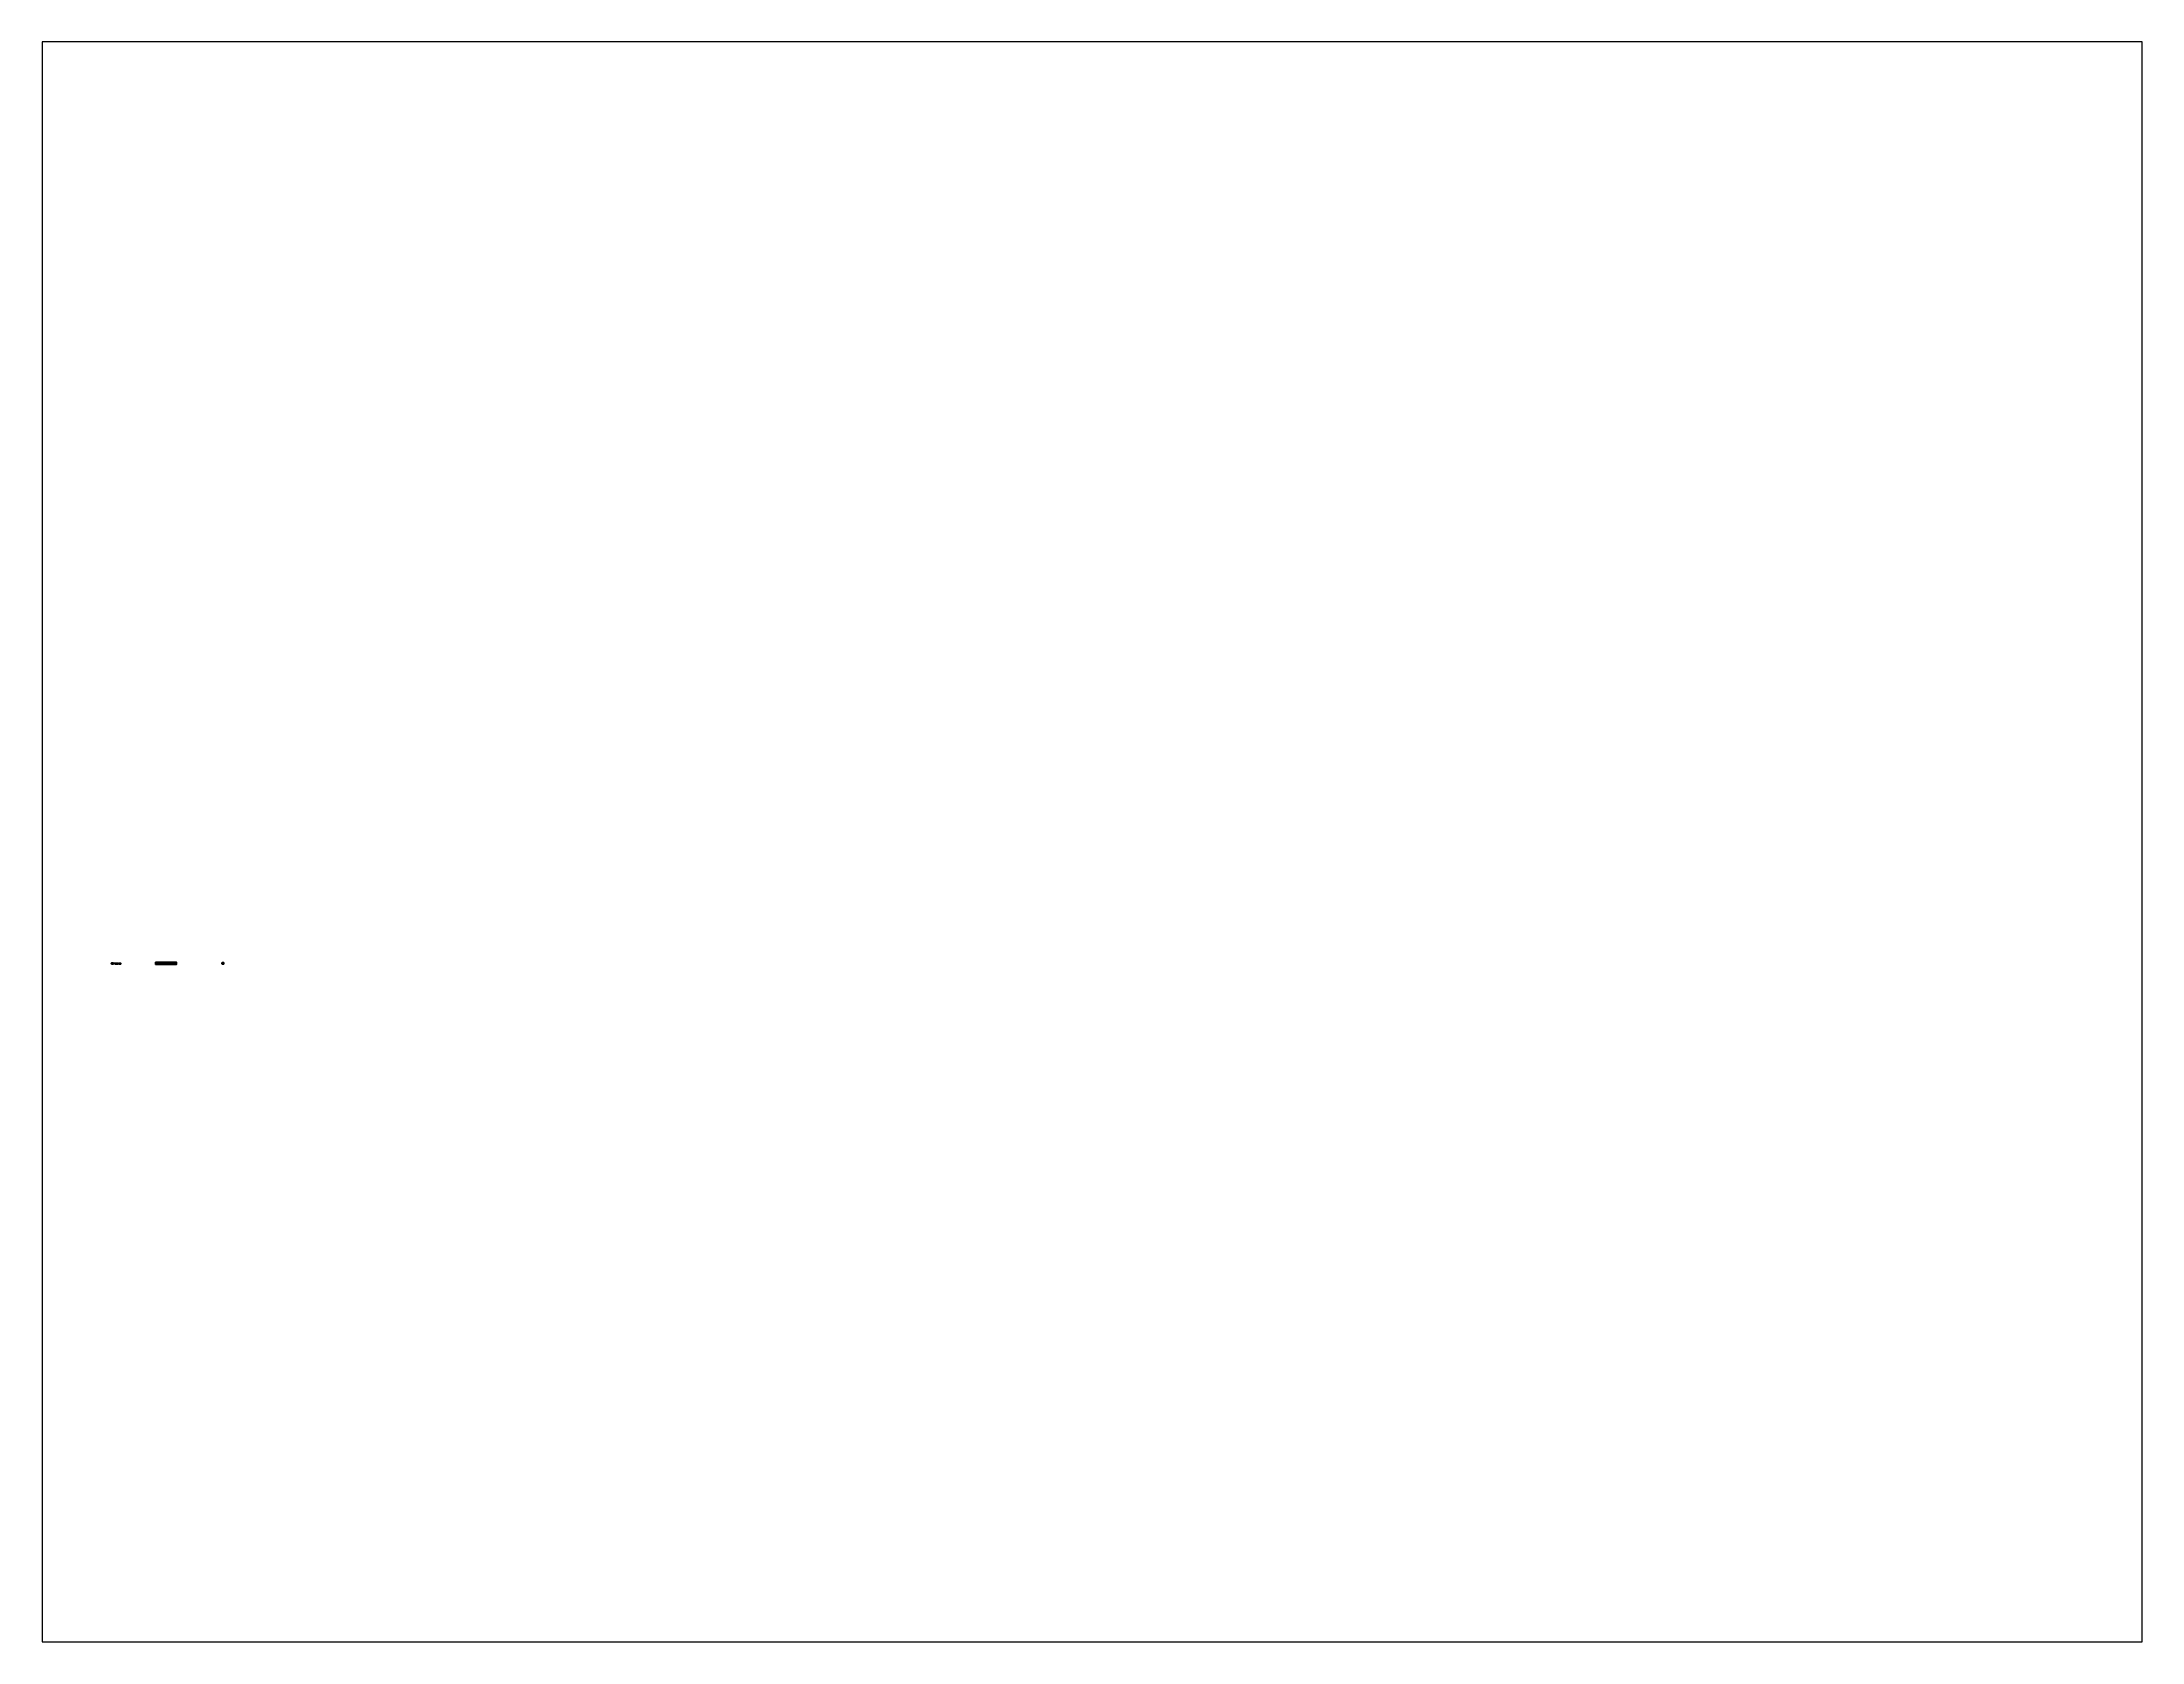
# Paper-space layout 'Layout1' of a CAD drawing. Extents: x 1.05 to 9.45, y 0.8 to 7.2.
# The model-space entities are those that its viewports show. They can reach past a viewport. Long polylines and large blocks are cut down to what shows.
import ezdxf
from ezdxf.enums import TextEntityAlignment as Align

# ---------------------------------------------------------------- set-up
doc = ezdxf.new("R2010")
doc.units = 0
doc.header["$LTSCALE"] = 1000
doc.header["$MEASUREMENT"] = 0
doc.layers.get('0').update_dxf_attribs({"linetype": 'CONTINUOUS'})
doc.styles.add('-宋体', font='', dxfattribs={"width": 0.8})
doc.styles.get('-宋体').set_extended_font_data('SimSun')

msp = doc.modelspace()

# ---------------------------------------------------------------- linework, layer by layer
at = {"color": 7}
for p, q in [((1266371, 308817), (1266371, 308997)), ((1266371, 308997), (1266691, 308997)), ((1266371, 308817), (1266691, 308817)), ((1266453, 308822), (1266453, 308968)), ((1266453, 308968), (1266686, 308968)), ((1266453, 308959), (1266686, 308959)), ((1266453, 308822), (1266686, 308822)), ((1266488, 308968), (1266496, 308959)), ((1266526, 308968), (1266534, 308959)), ((1266564, 308968), (1266572, 308959)), ((1266686, 308822), (1266686, 308968)), ((1266691, 308817), (1266691, 308997)), ((1269106, 308903), (1269179, 308903)), ((1269106, 308894), (1269179, 308894))]:
    msp.add_line(p, q, dxfattribs=at)
at = {"color": 1}
for p, q in [((1266426, 308882), (1266433, 308884)), ((1266464, 308882), (1266426, 308882)), ((1266785, 309034), (1266785, 309222)), ((1266785, 309182), (1268285, 309182)), ((1266785, 309122), (1268285, 309122)), ((1267038, 308841), (1266867, 308841)), ((1266867, 308601), (1266867, 308841)), ((1267036, 308601), (1266867, 308601)), ((1267043, 308836), (1266876, 308836)), ((1266876, 308606), (1266876, 308836)), ((1267047, 308606), (1266876, 308606)), ((1266902, 308926), (1266902, 309151)), ((1266945, 308421), (1266945, 308405)), ((1267020, 308405), (1266945, 308405)), ((1266949, 308661), (1266949, 308641)), ((1267044, 308641), (1266949, 308641)), ((1266950, 308892), (1266950, 308876)), ((1267043, 308876), (1266950, 308876)), ((1266953, 308421), (1266953, 308410)), ((1267015, 308410), (1266953, 308410)), ((1266957, 308661), (1266957, 308636)), ((1267049, 308636), (1266957, 308636)), ((1266958, 308892), (1266958, 308871)), ((1267047, 308871), (1266958, 308871)), ((1266958, 308275), (1266958, 308360)), ((1267036, 308360), (1266958, 308360)), ((1266965, 308892), (1266965, 308886)), ((1267079, 308886), (1266965, 308886)), ((1266965, 308661), (1266965, 308651)), ((1267080, 308651), (1266965, 308651)), ((1266965, 308275), (1266965, 308355)), ((1267044, 308355), (1266965, 308355)), ((1266972, 308661), (1266972, 308646)), ((1267085, 308646), (1266972, 308646)), ((1266973, 308892), (1266973, 308881)), ((1267084, 308881), (1266973, 308881)), ((1266973, 308275), (1266973, 308350)), ((1267052, 308350), (1266973, 308350)), ((1266981, 308275), (1266981, 308345)), ((1267059, 308345), (1266981, 308345)), ((1267021, 308421), (1267015, 308410)), ((1267020, 308926), (1267020, 309151)), ((1267029, 308421), (1267020, 308405)), ((1267026, 308980), (1267026, 309151)), ((1267071, 308661), (1267036, 308601)), ((1267036, 308421), (1267036, 308360)), ((1267070, 308896), (1267038, 308841)), ((1267077, 308896), (1267043, 308836)), ((1267054, 308896), (1267043, 308876)), ((1267056, 308661), (1267044, 308641)), ((1267044, 308421), (1267044, 308355)), ((1267062, 308896), (1267047, 308871)), ((1267079, 308661), (1267047, 308606)), ((1267063, 308661), (1267049, 308636)), ((1267052, 308421), (1267084, 308365)), ((1267052, 308421), (1267052, 308350)), ((1267059, 308421), (1267088, 308370)), ((1267059, 308421), (1267059, 308345)), ((1267070, 308896), (1267104, 308836)), ((1267070, 308661), (1267105, 308601)), ((1267077, 308896), (1267109, 308841)), ((1267078, 308661), (1267110, 308606)), ((1267085, 308896), (1267079, 308886)), ((1267086, 308661), (1267080, 308651)), ((1267092, 308896), (1267084, 308881)), ((1268115, 308365), (1267084, 308365)), ((1267085, 308896), (1267114, 308846)), ((1267085, 308661), (1267115, 308610)), ((1267094, 308661), (1267085, 308646)), ((1268125, 308370), (1267088, 308370)), ((1267092, 308896), (1267118, 308851)), ((1267093, 308661), (1267120, 308615)), ((1267370, 308836), (1267104, 308836)), ((1267441, 308601), (1267105, 308601)), ((1267380, 308841), (1267109, 308841)), ((1267452, 308606), (1267110, 308606)), ((1268153, 308846), (1267114, 308846)), ((1268134, 308610), (1267115, 308610)), ((1268162, 308851), (1267118, 308851)), ((1267119, 308426), (1267160, 308355)), ((1267119, 308426), (1267119, 308345)), ((1267469, 308345), (1267119, 308345)), ((1268143, 308615), (1267120, 308615)), ((1267126, 308426), (1267165, 308360)), ((1267126, 308426), (1267126, 308350)), ((1267477, 308350), (1267126, 308350)), ((1267141, 308980), (1267141, 309148)), ((1267390, 308355), (1267160, 308355)), ((1267400, 308360), (1267165, 308360)), ((1267177, 308426), (1267207, 308375)), ((1267185, 308426), (1267212, 308380)), ((1268134, 308375), (1267207, 308375)), ((1268144, 308380), (1267212, 308380)), ((1267244, 308926), (1267244, 309151)), ((1267295, 308892), (1267295, 308876)), ((1267385, 308876), (1267295, 308876)), ((1267302, 308892), (1267302, 308886)), ((1267413, 308886), (1267302, 308886)), ((1267310, 308892), (1267310, 308881)), ((1267418, 308881), (1267310, 308881)), ((1267339, 308417), (1267339, 308405)), ((1267411, 308405), (1267339, 308405)), ((1267346, 308417), (1267346, 308410)), ((1267406, 308410), (1267346, 308410)), ((1267354, 308417), (1267354, 308395)), ((1267436, 308395), (1267354, 308395)), ((1267362, 308661), (1267362, 308641)), ((1267457, 308641), (1267362, 308641)), ((1267362, 308417), (1267362, 308400)), ((1267431, 308400), (1267362, 308400)), ((1267404, 308896), (1267370, 308836)), ((1267370, 308661), (1267370, 308651)), ((1267485, 308651), (1267370, 308651)), ((1267377, 308661), (1267377, 308646)), ((1267490, 308646), (1267377, 308646)), ((1267412, 308896), (1267380, 308841)), ((1267396, 308896), (1267385, 308876)), ((1267431, 308426), (1267390, 308355)), ((1267438, 308426), (1267400, 308360)), ((1267404, 308896), (1267439, 308836)), ((1267415, 308426), (1267406, 308410)), ((1267411, 308896), (1267443, 308841)), ((1267423, 308426), (1267411, 308405)), ((1267419, 308896), (1267413, 308886)), ((1267427, 308896), (1267418, 308881)), ((1267419, 308896), (1267442, 308856)), ((1267427, 308896), (1267447, 308861)), ((1267446, 308426), (1267431, 308400)), ((1267431, 308426), (1267471, 308355)), ((1267453, 308426), (1267436, 308395)), ((1267438, 308426), (1267476, 308360)), ((1267711, 308836), (1267439, 308836)), ((1267476, 308661), (1267441, 308601)), ((1268172, 308856), (1267442, 308856)), ((1267721, 308841), (1267443, 308841)), ((1267446, 308426), (1267469, 308385)), ((1268181, 308861), (1267447, 308861)), ((1267484, 308661), (1267452, 308606)), ((1267453, 308426), (1267474, 308390)), ((1267468, 308661), (1267457, 308641)), ((1268153, 308385), (1267469, 308385)), ((1267469, 308308), (1267469, 308345)), ((1267732, 308355), (1267471, 308355)), ((1268163, 308390), (1267474, 308390)), ((1267476, 308661), (1267510, 308601)), ((1267742, 308360), (1267476, 308360)), ((1267477, 308308), (1267477, 308350)), ((1267482, 308980), (1267482, 309150)), ((1267484, 308661), (1267515, 308606)), ((1267491, 308661), (1267485, 308651)), ((1267499, 308661), (1267490, 308646)), ((1267491, 308661), (1267514, 308620)), ((1267499, 308661), (1267519, 308625)), ((1267746, 308601), (1267510, 308601)), ((1268153, 308620), (1267514, 308620)), ((1267756, 308606), (1267515, 308606)), ((1268163, 308625), (1267519, 308625)), ((1267585, 308926), (1267585, 309151)), ((1267636, 308892), (1267636, 308876)), ((1267726, 308876), (1267636, 308876)), ((1267644, 308892), (1267644, 308886)), ((1267755, 308886), (1267644, 308886)), ((1267651, 308892), (1267651, 308881)), ((1267760, 308881), (1267651, 308881)), ((1267653, 308660), (1267653, 308641)), ((1267731, 308641), (1267653, 308641)), ((1267753, 308405), (1267654, 308405)), ((1267655, 308418), (1267655, 308405)), ((1267661, 308660), (1267661, 308646)), ((1267756, 308646), (1267661, 308646)), ((1267662, 308418), (1267662, 308410)), ((1267748, 308410), (1267662, 308410)), ((1267668, 308660), (1267668, 308651)), ((1267752, 308651), (1267668, 308651)), ((1267670, 308418), (1267670, 308395)), ((1267778, 308395), (1267670, 308395)), ((1267677, 308418), (1267677, 308400)), ((1267773, 308400), (1267678, 308400)), ((1267745, 308896), (1267711, 308836)), ((1267753, 308896), (1267721, 308841)), ((1267738, 308896), (1267726, 308876)), ((1267742, 308661), (1267731, 308641)), ((1267773, 308426), (1267732, 308355)), ((1267780, 308426), (1267742, 308360)), ((1267745, 308896), (1267780, 308836)), ((1267780, 308661), (1267746, 308601)), ((1267757, 308426), (1267748, 308410)), ((1267758, 308661), (1267752, 308651)), ((1267753, 308896), (1267785, 308841)), ((1267765, 308426), (1267753, 308405)), ((1267761, 308896), (1267755, 308886)), ((1267788, 308661), (1267756, 308606)), ((1267765, 308661), (1267756, 308646)), ((1267768, 308896), (1267760, 308881)), ((1267761, 308896), (1267778, 308866)), ((1267768, 308896), (1267783, 308871)), ((1267788, 308426), (1267773, 308400)), ((1267773, 308426), (1267813, 308355)), ((1268191, 308866), (1267778, 308866)), ((1267795, 308426), (1267778, 308395)), ((1268052, 308836), (1267780, 308836)), ((1267780, 308661), (1267815, 308601)), ((1267780, 308426), (1267818, 308360)), ((1268200, 308871), (1267783, 308871)), ((1268063, 308841), (1267785, 308841)), ((1267788, 308661), (1267820, 308606)), ((1267788, 308426), (1267805, 308395)), ((1267795, 308426), (1267810, 308400)), ((1267796, 308661), (1267813, 308630)), ((1267803, 308661), (1267818, 308635)), ((1268172, 308395), (1267805, 308395)), ((1268182, 308400), (1267810, 308400)), ((1268172, 308630), (1267813, 308630)), ((1268053, 308355), (1267813, 308355)), ((1268059, 308601), (1267815, 308601)), ((1268181, 308635), (1267818, 308635)), ((1268064, 308360), (1267818, 308360)), ((1268070, 308606), (1267820, 308606)), ((1267824, 308980), (1267824, 309150)), ((1267926, 308926), (1267926, 309151)), ((1267979, 308892), (1267979, 308876)), ((1268068, 308876), (1267980, 308876)), ((1267986, 308892), (1267986, 308886)), ((1268096, 308886), (1267987, 308886)), ((1267992, 308661), (1267992, 308646)), ((1268078, 308646), (1267992, 308646)), ((1267994, 308892), (1267994, 308881)), ((1268101, 308881), (1267995, 308881)), ((1267995, 308421), (1267995, 308410)), ((1268077, 308410), (1267995, 308410)), ((1267999, 308661), (1267999, 308651)), ((1268073, 308651), (1267999, 308651)), ((1268003, 308421), (1268003, 308415)), ((1268073, 308415), (1268003, 308415)), ((1268087, 308896), (1268052, 308836)), ((1268094, 308426), (1268053, 308355)), ((1268094, 308661), (1268059, 308601)), ((1268094, 308896), (1268063, 308841)), ((1268101, 308426), (1268064, 308360)), ((1268079, 308896), (1268067, 308876)), ((1268102, 308661), (1268070, 308606)), ((1268079, 308661), (1268073, 308651)), ((1268079, 308426), (1268073, 308415)), ((1268086, 308661), (1268077, 308646)), ((1268086, 308426), (1268077, 308410)), ((1268087, 308896), (1268098, 308875)), ((1268093, 308661), (1268106, 308640)), ((1268094, 308896), (1268103, 308881)), ((1268094, 308426), (1268106, 308405)), ((1268102, 308896), (1268096, 308886)), ((1268232, 308875), (1268098, 308875)), ((1268110, 308896), (1268101, 308881)), ((1268101, 308661), (1268110, 308645)), ((1268101, 308426), (1268110, 308410)), ((1268102, 308896), (1268108, 308886)), ((1268225, 308880), (1268103, 308881)), ((1268247, 308640), (1268106, 308640)), ((1268256, 308405), (1268106, 308405)), ((1268210, 308886), (1268108, 308886)), ((1268109, 308661), (1268115, 308650)), ((1268109, 308426), (1268115, 308415)), ((1268110, 308896), (1268113, 308891)), ((1268256, 308645), (1268110, 308645)), ((1268247, 308410), (1268110, 308410)), ((1268219, 308891), (1268113, 308891)), ((1268191, 308650), (1268115, 308650)), ((1268191, 308415), (1268115, 308415)), ((1268115, 308293), (1268115, 308365)), ((1268115, 308273), (1268120, 308264)), ((1268116, 308661), (1268120, 308655)), ((1268117, 308426), (1268120, 308420)), ((1268200, 308655), (1268120, 308655)), ((1268201, 308420), (1268120, 308420)), ((1268120, 308264), (1268129, 308264)), ((1268125, 308293), (1268125, 308370)), ((1268125, 308273), (1268128, 308266)), ((1268128, 308266), (1268140, 308266)), ((1268134, 308273), (1268129, 308264)), ((1268134, 308588), (1268134, 308610)), ((1268134, 308568), (1268139, 308559)), ((1268134, 308293), (1268134, 308375)), ((1268134, 308273), (1268139, 308264)), ((1268139, 308559), (1268148, 308559)), ((1268139, 308264), (1268148, 308264)), ((1268144, 308273), (1268140, 308266)), ((1268143, 308588), (1268143, 308615)), ((1268143, 308568), (1268147, 308561)), ((1268144, 308293), (1268144, 308380)), ((1268144, 308273), (1268147, 308266)), ((1268147, 308561), (1268159, 308561)), ((1268147, 308266), (1268159, 308266)), ((1268153, 308568), (1268148, 308559)), ((1268153, 308273), (1268148, 308264)), ((1268149, 308894), (1268374, 308894)), ((1268153, 308823), (1268153, 308846)), ((1268153, 308803), (1268158, 308794)), ((1268153, 308588), (1268153, 308620)), ((1268153, 308568), (1268158, 308559)), ((1268153, 308293), (1268153, 308385)), ((1268153, 308273), (1268158, 308264)), ((1268158, 308794), (1268167, 308794)), ((1268158, 308559), (1268167, 308559)), ((1268158, 308264), (1268167, 308264)), ((1268162, 308568), (1268159, 308561)), ((1268163, 308273), (1268159, 308266)), ((1268160, 308749), (1268376, 308749)), ((1268160, 308659), (1268375, 308659)), ((1268160, 308514), (1268376, 308514)), ((1268160, 308424), (1268376, 308424)), ((1268161, 308984), (1268374, 308984)), ((1268162, 308823), (1268162, 308851)), ((1268162, 308803), (1268166, 308796)), ((1268162, 308568), (1268166, 308561)), ((1268163, 308588), (1268163, 308625)), ((1268163, 308293), (1268163, 308390)), ((1268163, 308273), (1268166, 308266)), ((1268165, 308980), (1268165, 309150)), ((1268166, 308796), (1268178, 308796)), ((1268166, 308561), (1268178, 308561)), ((1268166, 308266), (1268178, 308266)), ((1268172, 308803), (1268167, 308794)), ((1268172, 308568), (1268167, 308559)), ((1268172, 308273), (1268167, 308264)), ((1268172, 308823), (1268172, 308856)), ((1268172, 308803), (1268177, 308794)), ((1268172, 308588), (1268172, 308630)), ((1268172, 308568), (1268177, 308559)), ((1268172, 308293), (1268172, 308395)), ((1268172, 308273), (1268177, 308264)), ((1268177, 308794), (1268186, 308794)), ((1268177, 308559), (1268186, 308559)), ((1268177, 308264), (1268186, 308264)), ((1268181, 308803), (1268178, 308796)), ((1268181, 308568), (1268178, 308561)), ((1268182, 308273), (1268178, 308266)), ((1268181, 308823), (1268181, 308861)), ((1268181, 308803), (1268185, 308796)), ((1268181, 308588), (1268181, 308635)), ((1268182, 308568), (1268185, 308561)), ((1268182, 308293), (1268182, 308400)), ((1268182, 308273), (1268185, 308266)), ((1268185, 308796), (1268197, 308796)), ((1268185, 308561), (1268197, 308561)), ((1268185, 308266), (1268197, 308266)), ((1268191, 308803), (1268186, 308794)), ((1268191, 308568), (1268186, 308559)), ((1268191, 308273), (1268186, 308264)), ((1268191, 308823), (1268191, 308866)), ((1268191, 308803), (1268196, 308794)), ((1268191, 308588), (1268191, 308650)), ((1268191, 308568), (1268196, 308559)), ((1268191, 308293), (1268191, 308415)), ((1268191, 308273), (1268196, 308264)), ((1268196, 308794), (1268205, 308794)), ((1268196, 308559), (1268205, 308559)), ((1268196, 308264), (1268205, 308264)), ((1268200, 308803), (1268197, 308796)), ((1268200, 308568), (1268197, 308561)), ((1268201, 308273), (1268197, 308266)), ((1268200, 308823), (1268200, 308871)), ((1268200, 308803), (1268204, 308796)), ((1268200, 308588), (1268200, 308655)), ((1268200, 308568), (1268204, 308561)), ((1268201, 308293), (1268201, 308420)), ((1268201, 308273), (1268204, 308266)), ((1268204, 308796), (1268216, 308796)), ((1268204, 308561), (1268216, 308561)), ((1268204, 308266), (1268216, 308266)), ((1268210, 308803), (1268205, 308794)), ((1268210, 308568), (1268205, 308559)), ((1268210, 308273), (1268205, 308264)), ((1268210, 308823), (1268210, 308886)), ((1268210, 308588), (1268210, 308803)), ((1268210, 308293), (1268210, 308568)), ((1268219, 308803), (1268216, 308796)), ((1268219, 308568), (1268216, 308561)), ((1268220, 308273), (1268216, 308266)), ((1268219, 308823), (1268219, 308891)), ((1268219, 308588), (1268219, 308803)), ((1268219, 308293), (1268219, 308568)), ((1268225, 308894), (1268225, 308880)), ((1268232, 308894), (1268232, 308875)), ((1268234, 308824), (1268325, 308824)), ((1268234, 308589), (1268324, 308589)), ((1268234, 308294), (1268325, 308294)), ((1268247, 308410), (1268247, 308640)), ((1268256, 308405), (1268256, 308645)), ((1268285, 309034), (1268285, 309222)), ((1268285, 309034), (1268433, 309034)), ((1268285, 308114), (1268432, 308114)), ((1268319, 308824), (1268319, 308894)), ((1268319, 308590), (1268319, 308659)), ((1268319, 308294), (1268319, 308423)), ((1268360, 309034), (1268360, 308114)), ((1268416, 309034), (1268416, 308114)), ((1268534, 308937), (1268545, 308937)), ((1268534, 308930), (1268545, 308930)), ((1268546, 308918), (1268534, 308918)), ((1268546, 308910), (1268534, 308910)), ((1268546, 308897), (1268534, 308897)), ((1268554, 308984), (1268539, 308984)), ((1268565, 308972), (1268539, 308972)), ((1268565, 308950), (1268539, 308950)), ((1268542, 308950), (1268542, 308984)), ((1268545, 308930), (1268554, 308941)), ((1268545, 308937), (1268547, 308938)), ((1268546, 308942), (1268546, 309009)), ((1268546, 309006), (1268664, 309006)), ((1268546, 308918), (1268559, 308933)), ((1268559, 308911), (1268546, 308918)), ((1268554, 308905), (1268546, 308910)), ((1268550, 308901), (1268546, 308897)), ((1268554, 308942), (1268554, 309002)), ((1268554, 309000), (1268656, 309000)), ((1268560, 308984), (1268560, 308998)), ((1268560, 308994), (1268650, 308994)), ((1268565, 308972), (1268565, 308991)), ((1268565, 308988), (1268645, 308988)), ((1268599, 308793), (1268573, 308793)), ((1268580, 308802), (1268580, 308773)), ((1268676, 308777), (1268580, 308777)), ((1268580, 308729), (1268580, 308695)), ((1268696, 308700), (1268580, 308700)), ((1268580, 308649), (1268580, 308613)), ((1268714, 308620), (1268580, 308620)), ((1268582, 308802), (1268582, 308792)), ((1268590, 308802), (1268590, 308785)), ((1268667, 308788), (1268590, 308788)), ((1268590, 308729), (1268590, 308710)), ((1268686, 308714), (1268590, 308714)), ((1268590, 308649), (1268590, 308631)), ((1268705, 308635), (1268590, 308635)), ((1268591, 308802), (1268591, 308792)), ((1268599, 308802), (1268599, 308792)), ((1268645, 308972), (1268645, 308991)), ((1268650, 308984), (1268650, 308999)), ((1268650, 308984), (1268687, 308984)), ((1268650, 308899), (1268687, 308899)), ((1268656, 308942), (1268656, 309002)), ((1268656, 308979), (1268678, 308979)), ((1268656, 308905), (1268678, 308905)), ((1268664, 308938), (1268664, 309009)), ((1268667, 308802), (1268667, 308785)), ((1268675, 308978), (1268675, 308905)), ((1268677, 308824), (1268687, 308824)), ((1268677, 308802), (1268687, 308802)), ((1268677, 308802), (1268677, 308774)), ((1268684, 308899), (1268684, 308984)), ((1268685, 308802), (1268685, 308824)), ((1268686, 308729), (1268686, 308709)), ((1268696, 308751), (1268706, 308751)), ((1268696, 308729), (1268696, 308697)), ((1268696, 308729), (1268706, 308729)), ((1268705, 308730), (1268705, 308751)), ((1268705, 308649), (1268705, 308632)), ((1268715, 308671), (1268725, 308671)), ((1268715, 308649), (1268715, 308613)), ((1268715, 308649), (1268725, 308649)), ((1268723, 308650), (1268723, 308671)), ((1268808, 309063), (1268757, 309063)), ((1268808, 308903), (1268757, 308903)), ((1268808, 309135), (1268758, 309135)), ((1268808, 308975), (1268758, 308975)), ((1268763, 309135), (1268763, 309063)), ((1268763, 308975), (1268763, 308903)), ((1268808, 309131), (1268770, 309131)), ((1268808, 309067), (1268770, 309067)), ((1268808, 308971), (1268770, 308971)), ((1268808, 308907), (1268770, 308907)), ((1268773, 309130), (1268773, 309067)), ((1268773, 308971), (1268773, 308907)), ((1268783, 309058), (1268783, 309014)), ((1268783, 309018), (1268898, 309018)), ((1268783, 308898), (1268783, 308855)), ((1268783, 308858), (1268898, 308858)), ((1268790, 309062), (1268790, 309022)), ((1268790, 309025), (1268892, 309025)), ((1268790, 308903), (1268790, 308863)), ((1268790, 308865), (1268892, 308865)), ((1268796, 309057), (1268796, 309029)), ((1268885, 309032), (1268796, 309032)), ((1268796, 308897), (1268796, 308869)), ((1268885, 308872), (1268796, 308872)), ((1268802, 309061), (1268802, 309037)), ((1268802, 309038), (1268879, 309038)), ((1268802, 308901), (1268802, 308877)), ((1268802, 308879), (1268879, 308879)), ((1268808, 309054), (1268808, 309043)), ((1268808, 309045), (1268873, 309045)), ((1268808, 308894), (1268808, 308884)), ((1268808, 308886), (1268873, 308886)), ((1268813, 309116), (1268813, 309154)), ((1268813, 309151), (1268867, 309151)), ((1268813, 309127), (1268879, 309127)), ((1268813, 309116), (1268879, 309116)), ((1268813, 308956), (1268813, 308994)), ((1268813, 308991), (1268867, 308991)), ((1268813, 308967), (1268879, 308967)), ((1268813, 308956), (1268879, 308956)), ((1268867, 309116), (1268867, 309154)), ((1268867, 308956), (1268867, 308994)), ((1268873, 309054), (1268873, 309043)), ((1268873, 308894), (1268873, 308884)), ((1268878, 309116), (1268878, 309144)), ((1268878, 308956), (1268878, 308984)), ((1268879, 309137), (1268922, 309137)), ((1268879, 309061), (1268922, 309061)), ((1268879, 309061), (1268879, 309037)), ((1268879, 308977), (1268922, 308977)), ((1268879, 308901), (1268922, 308901)), ((1268879, 308901), (1268879, 308877)), ((1268885, 309057), (1268885, 309029)), ((1268885, 308897), (1268885, 308870)), ((1268892, 309135), (1268911, 309135)), ((1268892, 309062), (1268911, 309062)), ((1268892, 309062), (1268892, 309022)), ((1268892, 308976), (1268911, 308976)), ((1268892, 308903), (1268911, 308903)), ((1268892, 308903), (1268892, 308863)), ((1268894, 309144), (1268933, 309144)), ((1268894, 309054), (1268933, 309054)), ((1268894, 308984), (1268933, 308984)), ((1268894, 308894), (1268933, 308894)), ((1268898, 309058), (1268898, 309015)), ((1268898, 308898), (1268898, 308856)), ((1268909, 309135), (1268909, 309062)), ((1268909, 308975), (1268909, 308903)), ((1268919, 309061), (1268919, 309137)), ((1268919, 308901), (1268919, 308977)), ((1268929, 309143), (1268929, 309054)), ((1268929, 308984), (1268929, 308894)), ((1269077, 308898), (1269077, 308851)), ((1269077, 308855), (1269215, 308855)), ((1269083, 308903), (1269083, 308863)), ((1269083, 308865), (1269209, 308865)), ((1269096, 308901), (1269096, 308873)), ((1269096, 308874), (1269203, 308874)), ((1269102, 308894), (1269102, 308882)), ((1269102, 308884), (1269197, 308884)), ((1269197, 308894), (1269197, 308882)), ((1269203, 308901), (1269203, 308873)), ((1269209, 308897), (1269209, 308864)), ((1269215, 308903), (1269215, 308852)), ((1269279, 308888), (1269274, 308888)), ((1269285, 308894), (1269279, 308888)), ((1269290, 308899), (1269282, 308899)), ((1269290, 308890), (1269282, 308890)), ((1269290, 308901), (1269284, 308901)), ((1269285, 308899), (1269285, 308890)), ((1269294, 308896), (1269290, 308901)), ((1269294, 308894), (1269294, 308884)), ((1269294, 308885), (1269301, 308885)), ((1269296, 308901), (1269305, 308901)), ((1269297, 308899), (1269297, 308903)), ((1269298, 308899), (1269298, 308903)), ((1269301, 308894), (1269301, 308884)), ((1270210, 308841), (1270039, 308841)), ((1270039, 308601), (1270039, 308841)), ((1270208, 308601), (1270039, 308601)), ((1270215, 308836), (1270049, 308836)), ((1270049, 308606), (1270049, 308836)), ((1270219, 308606), (1270049, 308606)), ((1270117, 308421), (1270117, 308405)), ((1270192, 308405), (1270117, 308405)), ((1270122, 308892), (1270122, 308876)), ((1270215, 308876), (1270122, 308876)), ((1270122, 308661), (1270122, 308641)), ((1270216, 308641), (1270122, 308641)), ((1270125, 308421), (1270125, 308410)), ((1270187, 308410), (1270125, 308410)), ((1270129, 308661), (1270129, 308636)), ((1270221, 308636), (1270129, 308636)), ((1270130, 308892), (1270130, 308871)), ((1270220, 308871), (1270130, 308871)), ((1270130, 308275), (1270130, 308360)), ((1270209, 308360), (1270130, 308360)), ((1270137, 308892), (1270137, 308886)), ((1270251, 308886), (1270137, 308886)), ((1270137, 308661), (1270137, 308651)), ((1270252, 308651), (1270137, 308651)), ((1270138, 308275), (1270138, 308355)), ((1270216, 308355), (1270138, 308355)), ((1270144, 308661), (1270144, 308646)), ((1270257, 308646), (1270144, 308646)), ((1270145, 308892), (1270145, 308881)), ((1270256, 308881), (1270145, 308881)), ((1270145, 308275), (1270145, 308350)), ((1270224, 308350), (1270145, 308350)), ((1270153, 308275), (1270153, 308345)), ((1270232, 308345), (1270153, 308345)), ((1270193, 308421), (1270187, 308410)), ((1270201, 308421), (1270192, 308405)), ((1270243, 308661), (1270208, 308601)), ((1270209, 308421), (1270209, 308360)), ((1270242, 308896), (1270210, 308841)), ((1270249, 308896), (1270215, 308836)), ((1270227, 308896), (1270215, 308876)), ((1270228, 308661), (1270216, 308641)), ((1270216, 308421), (1270216, 308355)), ((1270251, 308661), (1270219, 308606)), ((1270234, 308896), (1270220, 308871)), ((1270236, 308661), (1270221, 308636)), ((1270224, 308421), (1270256, 308365)), ((1270224, 308421), (1270224, 308350)), ((1270232, 308421), (1270261, 308370)), ((1270232, 308421), (1270232, 308345)), ((1270242, 308896), (1270276, 308836)), ((1270242, 308661), (1270277, 308601)), ((1270249, 308896), (1270281, 308841)), ((1270250, 308661), (1270282, 308606)), ((1270257, 308896), (1270251, 308886)), ((1270258, 308661), (1270252, 308651)), ((1270265, 308896), (1270256, 308881)), ((1271287, 308365), (1270256, 308365)), ((1270257, 308896), (1270286, 308846)), ((1270266, 308661), (1270257, 308646)), ((1270258, 308661), (1270287, 308610)), ((1271297, 308370), (1270261, 308370)), ((1270265, 308896), (1270291, 308851)), ((1270265, 308661), (1270292, 308615)), ((1270542, 308836), (1270276, 308836)), ((1270614, 308601), (1270277, 308601)), ((1270552, 308841), (1270281, 308841)), ((1270624, 308606), (1270282, 308606)), ((1271325, 308846), (1270286, 308846)), ((1271306, 308610), (1270287, 308610)), ((1271335, 308851), (1270291, 308851)), ((1270291, 308426), (1270332, 308355)), ((1270291, 308426), (1270291, 308345)), ((1270642, 308345), (1270291, 308345)), ((1271316, 308615), (1270292, 308615)), ((1270298, 308426), (1270337, 308360)), ((1270298, 308426), (1270298, 308350)), ((1270650, 308350), (1270298, 308350)), ((1270562, 308355), (1270332, 308355)), ((1270572, 308360), (1270337, 308360)), ((1270350, 308426), (1270379, 308375)), ((1270357, 308426), (1270384, 308380)), ((1271306, 308375), (1270379, 308375)), ((1271316, 308380), (1270384, 308380)), ((1270467, 308892), (1270467, 308876)), ((1270557, 308876), (1270467, 308876)), ((1270475, 308892), (1270475, 308886)), ((1270586, 308886), (1270475, 308886)), ((1270482, 308892), (1270482, 308881)), ((1270590, 308881), (1270482, 308881)), ((1270511, 308417), (1270511, 308405)), ((1270583, 308405), (1270511, 308405)), ((1270519, 308417), (1270519, 308410)), ((1270579, 308410), (1270519, 308410)), ((1270526, 308417), (1270526, 308395)), ((1270608, 308395), (1270526, 308395)), ((1270534, 308661), (1270534, 308641)), ((1270629, 308641), (1270534, 308641)), ((1270534, 308417), (1270534, 308400)), ((1270603, 308400), (1270534, 308400)), ((1270576, 308896), (1270542, 308836)), ((1270542, 308661), (1270542, 308651)), ((1270657, 308651), (1270542, 308651)), ((1270550, 308661), (1270550, 308646)), ((1270662, 308646), (1270550, 308646)), ((1270584, 308896), (1270552, 308841)), ((1270569, 308896), (1270557, 308876)), ((1270603, 308426), (1270562, 308355)), ((1270610, 308426), (1270572, 308360)), ((1270576, 308896), (1270611, 308836)), ((1270588, 308426), (1270579, 308410)), ((1270595, 308426), (1270583, 308405)), ((1270584, 308896), (1270616, 308841)), ((1270592, 308896), (1270586, 308886)), ((1270599, 308896), (1270590, 308881)), ((1270592, 308896), (1270615, 308856)), ((1270599, 308896), (1270619, 308861)), ((1270618, 308426), (1270603, 308400)), ((1270603, 308426), (1270644, 308355)), ((1270626, 308426), (1270608, 308395)), ((1270610, 308426), (1270648, 308360)), ((1270883, 308836), (1270611, 308836)), ((1270648, 308661), (1270614, 308601)), ((1271344, 308856), (1270615, 308856)), ((1270894, 308841), (1270616, 308841)), ((1270618, 308426), (1270641, 308385)), ((1271354, 308861), (1270619, 308861)), ((1270656, 308661), (1270624, 308606)), ((1270626, 308426), (1270646, 308390)), ((1270640, 308661), (1270629, 308641)), ((1271325, 308385), (1270641, 308385)), ((1270642, 308308), (1270642, 308345)), ((1270904, 308355), (1270644, 308355)), ((1271335, 308390), (1270646, 308390)), ((1270648, 308661), (1270683, 308601)), ((1270914, 308360), (1270648, 308360)), ((1270650, 308308), (1270650, 308350)), ((1270656, 308661), (1270687, 308606)), ((1270663, 308661), (1270657, 308651)), ((1270671, 308661), (1270662, 308646)), ((1270663, 308661), (1270687, 308620)), ((1270671, 308661), (1270691, 308625)), ((1270918, 308601), (1270683, 308601)), ((1271325, 308620), (1270687, 308620)), ((1270929, 308606), (1270687, 308606)), ((1271335, 308625), (1270691, 308625)), ((1270808, 308892), (1270808, 308876)), ((1270898, 308876), (1270808, 308876)), ((1270816, 308892), (1270816, 308886)), ((1270927, 308886), (1270816, 308886)), ((1270823, 308892), (1270823, 308881)), ((1270932, 308881), (1270823, 308881)), ((1270825, 308660), (1270825, 308641)), ((1270903, 308641), (1270825, 308641)), ((1270925, 308405), (1270826, 308405)), ((1270827, 308418), (1270827, 308405)), ((1270833, 308660), (1270833, 308646)), ((1270929, 308646), (1270833, 308646)), ((1270834, 308418), (1270834, 308410)), ((1270921, 308410), (1270834, 308410)), ((1270840, 308660), (1270840, 308651)), ((1270924, 308651), (1270840, 308651)), ((1270842, 308418), (1270842, 308395)), ((1270950, 308395), (1270842, 308395)), ((1270850, 308418), (1270850, 308400)), ((1270945, 308400), (1270850, 308400)), ((1270918, 308896), (1270883, 308836)), ((1270925, 308896), (1270894, 308841)), ((1270910, 308896), (1270898, 308876)), ((1270915, 308661), (1270903, 308641)), ((1270945, 308426), (1270904, 308355)), ((1270952, 308426), (1270914, 308360)), ((1270918, 308896), (1270952, 308836)), ((1270953, 308661), (1270918, 308601)), ((1270930, 308426), (1270921, 308410)), ((1270930, 308661), (1270924, 308651)), ((1270925, 308896), (1270957, 308841)), ((1270937, 308426), (1270925, 308405)), ((1270933, 308896), (1270927, 308886)), ((1270960, 308661), (1270929, 308606)), ((1270937, 308661), (1270929, 308646)), ((1270941, 308896), (1270932, 308881)), ((1270933, 308896), (1270950, 308866)), ((1270941, 308896), (1270955, 308871)), ((1270960, 308426), (1270945, 308400)), ((1270945, 308426), (1270986, 308355)), ((1271363, 308866), (1270950, 308866)), ((1270968, 308426), (1270950, 308395)), ((1271224, 308836), (1270952, 308836)), ((1270952, 308426), (1270990, 308360)), ((1270953, 308661), (1270987, 308601)), ((1271373, 308871), (1270955, 308871)), ((1271235, 308841), (1270957, 308841)), ((1270960, 308661), (1270992, 308606)), ((1270960, 308426), (1270977, 308395)), ((1270968, 308661), (1270986, 308630)), ((1270968, 308426), (1270982, 308400)), ((1270975, 308661), (1270990, 308635)), ((1271344, 308395), (1270977, 308395)), ((1271354, 308400), (1270982, 308400)), ((1271344, 308630), (1270986, 308630)), ((1271225, 308355), (1270986, 308355)), ((1271231, 308601), (1270987, 308601)), ((1271354, 308635), (1270990, 308635)), ((1271236, 308360), (1270990, 308360)), ((1271242, 308606), (1270992, 308606)), ((1271151, 308892), (1271151, 308876)), ((1271240, 308876), (1271151, 308876)), ((1271158, 308892), (1271158, 308886)), ((1271268, 308886), (1271158, 308886)), ((1271164, 308661), (1271164, 308646)), ((1271251, 308646), (1271164, 308646)), ((1271166, 308892), (1271166, 308881)), ((1271273, 308881), (1271166, 308881)), ((1271167, 308421), (1271167, 308410)), ((1271250, 308410), (1271167, 308410)), ((1271172, 308661), (1271172, 308651)), ((1271245, 308651), (1271172, 308651)), ((1271175, 308421), (1271175, 308415)), ((1271245, 308415), (1271175, 308415)), ((1271259, 308896), (1271224, 308836)), ((1271266, 308426), (1271225, 308355)), ((1271266, 308661), (1271231, 308601)), ((1271266, 308896), (1271235, 308841)), ((1271274, 308426), (1271236, 308360)), ((1271251, 308896), (1271240, 308876)), ((1271274, 308661), (1271242, 308606)), ((1271251, 308661), (1271245, 308651)), ((1271251, 308426), (1271245, 308415)), ((1271259, 308661), (1271250, 308646)), ((1271258, 308426), (1271250, 308410)), ((1271259, 308896), (1271271, 308875)), ((1271266, 308896), (1271275, 308881)), ((1271266, 308661), (1271278, 308640)), ((1271266, 308426), (1271278, 308405)), ((1271274, 308896), (1271268, 308886)), ((1271405, 308875), (1271271, 308875)), ((1271282, 308896), (1271273, 308881)), ((1271273, 308661), (1271283, 308645)), ((1271274, 308896), (1271280, 308886)), ((1271274, 308426), (1271283, 308410)), ((1271397, 308880), (1271275, 308881)), ((1271419, 308640), (1271278, 308640)), ((1271428, 308405), (1271278, 308405)), ((1271382, 308886), (1271280, 308886)), ((1271281, 308661), (1271287, 308650)), ((1271281, 308426), (1271287, 308415)), ((1271282, 308896), (1271285, 308891)), ((1271428, 308645), (1271283, 308645)), ((1271419, 308410), (1271283, 308410)), ((1271391, 308891), (1271285, 308891)), ((1271363, 308650), (1271287, 308650)), ((1271363, 308415), (1271287, 308415)), ((1271287, 308293), (1271287, 308365)), ((1271287, 308273), (1271292, 308264)), ((1271288, 308661), (1271292, 308655)), ((1271289, 308426), (1271292, 308420)), ((1271373, 308655), (1271292, 308655)), ((1271373, 308420), (1271292, 308420)), ((1271292, 308264), (1271301, 308264)), ((1271297, 308293), (1271297, 308370)), ((1271297, 308273), (1271301, 308266)), ((1271306, 308273), (1271301, 308264)), ((1271301, 308266), (1271312, 308266)), ((1271306, 308588), (1271306, 308610)), ((1271306, 308568), (1271311, 308559)), ((1271306, 308293), (1271306, 308375)), ((1271306, 308273), (1271311, 308264)), ((1271311, 308559), (1271320, 308559)), ((1271311, 308264), (1271320, 308264)), ((1271316, 308273), (1271312, 308266)), ((1271316, 308588), (1271316, 308615)), ((1271316, 308568), (1271319, 308561)), ((1271316, 308293), (1271316, 308380)), ((1271316, 308273), (1271320, 308266)), ((1271319, 308561), (1271331, 308561)), ((1271325, 308568), (1271320, 308559)), ((1271325, 308273), (1271320, 308264)), ((1271320, 308266), (1271331, 308266)), ((1271325, 308823), (1271325, 308846)), ((1271325, 308803), (1271330, 308794)), ((1271325, 308588), (1271325, 308620)), ((1271325, 308568), (1271330, 308559)), ((1271325, 308293), (1271325, 308385)), ((1271325, 308273), (1271330, 308264)), ((1271330, 308794), (1271339, 308794)), ((1271330, 308559), (1271339, 308559)), ((1271330, 308264), (1271340, 308264)), ((1271335, 308568), (1271331, 308561)), ((1271335, 308273), (1271331, 308266)), ((1271335, 308823), (1271335, 308851)), ((1271335, 308803), (1271338, 308796)), ((1271335, 308588), (1271335, 308625)), ((1271335, 308568), (1271338, 308561)), ((1271335, 308293), (1271335, 308390)), ((1271335, 308273), (1271339, 308266)), ((1271338, 308796), (1271350, 308796)), ((1271338, 308561), (1271350, 308561)), ((1271344, 308803), (1271339, 308794)), ((1271344, 308568), (1271339, 308559)), ((1271339, 308266), (1271350, 308266)), ((1271344, 308273), (1271340, 308264)), ((1271344, 308823), (1271344, 308856)), ((1271344, 308803), (1271349, 308794)), ((1271344, 308588), (1271344, 308630)), ((1271344, 308568), (1271349, 308559)), ((1271344, 308293), (1271344, 308395)), ((1271344, 308273), (1271349, 308264)), ((1271349, 308794), (1271358, 308794)), ((1271349, 308559), (1271358, 308559)), ((1271349, 308264), (1271358, 308264)), ((1271353, 308803), (1271350, 308796)), ((1271354, 308568), (1271350, 308561)), ((1271354, 308273), (1271350, 308266)), ((1271354, 308823), (1271354, 308861)), ((1271354, 308803), (1271357, 308796)), ((1271354, 308588), (1271354, 308635)), ((1271354, 308568), (1271357, 308561)), ((1271354, 308293), (1271354, 308400)), ((1271354, 308273), (1271358, 308266)), ((1271357, 308796), (1271369, 308796)), ((1271357, 308561), (1271369, 308561)), ((1271363, 308803), (1271358, 308794)), ((1271363, 308568), (1271358, 308559)), ((1271363, 308273), (1271358, 308264)), ((1271358, 308266), (1271369, 308266)), ((1271363, 308823), (1271363, 308866)), ((1271363, 308803), (1271368, 308794)), ((1271363, 308588), (1271363, 308650)), ((1271363, 308568), (1271368, 308559)), ((1271363, 308293), (1271363, 308415)), ((1271363, 308273), (1271368, 308264)), ((1271368, 308794), (1271377, 308794)), ((1271368, 308559), (1271377, 308559)), ((1271368, 308264), (1271378, 308264)), ((1271372, 308803), (1271369, 308796)), ((1271373, 308568), (1271369, 308561)), ((1271373, 308273), (1271369, 308266)), ((1271372, 308803), (1271376, 308796)), ((1271373, 308823), (1271373, 308871)), ((1271373, 308588), (1271373, 308655)), ((1271373, 308568), (1271376, 308561)), ((1271373, 308293), (1271373, 308420)), ((1271373, 308273), (1271377, 308266)), ((1271376, 308796), (1271388, 308796)), ((1271376, 308561), (1271388, 308561)), ((1271382, 308803), (1271377, 308794)), ((1271382, 308568), (1271377, 308559)), ((1271377, 308266), (1271388, 308266)), ((1271382, 308273), (1271378, 308264)), ((1271382, 308823), (1271382, 308886)), ((1271382, 308588), (1271382, 308803)), ((1271382, 308293), (1271382, 308568)), ((1271391, 308803), (1271388, 308796)), ((1271392, 308568), (1271388, 308561)), ((1271392, 308273), (1271388, 308266)), ((1271391, 308823), (1271391, 308891)), ((1271391, 308588), (1271391, 308803)), ((1271392, 308293), (1271392, 308568)), ((1271397, 308894), (1271397, 308880)), ((1271405, 308894), (1271405, 308875)), ((1271419, 308410), (1271419, 308640)), ((1271428, 308405), (1271428, 308645)), ((1271958, 308841), (1271787, 308841)), ((1271787, 308601), (1271787, 308841)), ((1271957, 308601), (1271787, 308601)), ((1271963, 308836), (1271797, 308836)), ((1271797, 308606), (1271797, 308836)), ((1271967, 308606), (1271797, 308606)), ((1271865, 308421), (1271865, 308405)), ((1271940, 308405), (1271865, 308405)), ((1271870, 308892), (1271870, 308876)), ((1271963, 308876), (1271870, 308876)), ((1271870, 308661), (1271870, 308641)), ((1271964, 308641), (1271870, 308641)), ((1271874, 308421), (1271874, 308410)), ((1271936, 308410), (1271874, 308410)), ((1271877, 308661), (1271877, 308636)), ((1271969, 308636), (1271877, 308636)), ((1271878, 308892), (1271878, 308871)), ((1271968, 308871), (1271878, 308871)), ((1271878, 308275), (1271878, 308360)), ((1271957, 308360), (1271878, 308360)), ((1271885, 308661), (1271885, 308651)), ((1272000, 308651), (1271885, 308651)), ((1271886, 308892), (1271886, 308886)), ((1271999, 308886), (1271886, 308886)), ((1271886, 308275), (1271886, 308355)), ((1271964, 308355), (1271886, 308355)), ((1271893, 308892), (1271893, 308881)), ((1272004, 308881), (1271893, 308881)), ((1271893, 308661), (1271893, 308646)), ((1272005, 308646), (1271893, 308646)), ((1271893, 308275), (1271893, 308350)), ((1271972, 308350), (1271893, 308350)), ((1271901, 308275), (1271901, 308345)), ((1271980, 308345), (1271901, 308345)), ((1271942, 308421), (1271936, 308410)), ((1271949, 308421), (1271940, 308405)), ((1271991, 308661), (1271957, 308601)), ((1271957, 308421), (1271957, 308360)), ((1271990, 308896), (1271958, 308841)), ((1271998, 308896), (1271963, 308836)), ((1271975, 308896), (1271963, 308876)), ((1271976, 308661), (1271964, 308641)), ((1271964, 308421), (1271964, 308355)), ((1271999, 308661), (1271967, 308606)), ((1271982, 308896), (1271968, 308871)), ((1271984, 308661), (1271969, 308636)), ((1271972, 308421), (1272004, 308365)), ((1271972, 308421), (1271972, 308350)), ((1271980, 308421), (1272009, 308370)), ((1271980, 308421), (1271980, 308345)), ((1271990, 308896), (1272025, 308836)), ((1271991, 308661), (1272025, 308601)), ((1271998, 308896), (1272029, 308841)), ((1271998, 308661), (1272030, 308606)), ((1272005, 308896), (1271999, 308886)), ((1272007, 308661), (1272000, 308651)), ((1272013, 308896), (1272004, 308881)), ((1273036, 308365), (1272004, 308365)), ((1272005, 308896), (1272034, 308846)), ((1272014, 308661), (1272005, 308646)), ((1272006, 308661), (1272035, 308610)), ((1273045, 308370), (1272009, 308370)), ((1272013, 308896), (1272039, 308851)), ((1272014, 308661), (1272040, 308615)), ((1272290, 308836), (1272025, 308836)), ((1272362, 308601), (1272025, 308601)), ((1272300, 308841), (1272029, 308841)), ((1272372, 308606), (1272030, 308606)), ((1273073, 308846), (1272034, 308846)), ((1273054, 308610), (1272035, 308610)), ((1273083, 308851), (1272039, 308851)), ((1272039, 308426), (1272080, 308355)), ((1272039, 308426), (1272039, 308345)), ((1272390, 308345), (1272039, 308345)), ((1273064, 308615), (1272040, 308615)), ((1272047, 308426), (1272085, 308360)), ((1272047, 308426), (1272047, 308350)), ((1272398, 308350), (1272047, 308350)), ((1272310, 308355), (1272080, 308355)), ((1272321, 308360), (1272085, 308360)), ((1272098, 308426), (1272127, 308375)), ((1272106, 308426), (1272132, 308380)), ((1273055, 308375), (1272127, 308375)), ((1273064, 308380), (1272132, 308380)), ((1272215, 308892), (1272215, 308876)), ((1272305, 308876), (1272215, 308876)), ((1272223, 308892), (1272223, 308886)), ((1272334, 308886), (1272223, 308886)), ((1272231, 308892), (1272231, 308881)), ((1272339, 308881), (1272231, 308881)), ((1272259, 308417), (1272259, 308405)), ((1272332, 308405), (1272259, 308405)), ((1272267, 308417), (1272267, 308410)), ((1272327, 308410), (1272267, 308410)), ((1272274, 308417), (1272274, 308395)), ((1272356, 308395), (1272274, 308395)), ((1272282, 308417), (1272282, 308400)), ((1272352, 308400), (1272282, 308400)), ((1272283, 308661), (1272283, 308641)), ((1272377, 308641), (1272283, 308641)), ((1272324, 308896), (1272290, 308836)), ((1272290, 308661), (1272290, 308651)), ((1272406, 308651), (1272290, 308651)), ((1272298, 308661), (1272298, 308646)), ((1272410, 308646), (1272298, 308646)), ((1272332, 308896), (1272300, 308841)), ((1272317, 308896), (1272305, 308876)), ((1272351, 308426), (1272310, 308355)), ((1272359, 308426), (1272321, 308360)), ((1272324, 308896), (1272359, 308836)), ((1272336, 308426), (1272327, 308410)), ((1272332, 308896), (1272364, 308841)), ((1272343, 308426), (1272332, 308405)), ((1272340, 308896), (1272334, 308886)), ((1272347, 308896), (1272339, 308881)), ((1272340, 308896), (1272363, 308856)), ((1272347, 308896), (1272368, 308861)), ((1272351, 308426), (1272392, 308355)), ((1272366, 308426), (1272352, 308400)), ((1272374, 308426), (1272356, 308395)), ((1272631, 308836), (1272359, 308836)), ((1272359, 308426), (1272397, 308360)), ((1272396, 308661), (1272362, 308601)), ((1273092, 308856), (1272363, 308856)), ((1272642, 308841), (1272364, 308841)), ((1272366, 308426), (1272389, 308385)), ((1273102, 308861), (1272368, 308861)), ((1272404, 308661), (1272372, 308606)), ((1272374, 308426), (1272394, 308390)), ((1272389, 308661), (1272377, 308641)), ((1273074, 308385), (1272389, 308385)), ((1272390, 308308), (1272390, 308345)), ((1272652, 308355), (1272392, 308355)), ((1273083, 308390), (1272394, 308390)), ((1272396, 308661), (1272431, 308601)), ((1272663, 308360), (1272397, 308360)), ((1272398, 308308), (1272398, 308350)), ((1272404, 308661), (1272436, 308606)), ((1272412, 308661), (1272406, 308651)), ((1272419, 308661), (1272410, 308646)), ((1272412, 308661), (1272435, 308620)), ((1272419, 308661), (1272440, 308625)), ((1272666, 308601), (1272431, 308601)), ((1273073, 308620), (1272435, 308620)), ((1272677, 308606), (1272436, 308606)), ((1273083, 308625), (1272440, 308625)), ((1272556, 308892), (1272556, 308876)), ((1272647, 308876), (1272556, 308876)), ((1272564, 308892), (1272564, 308886)), ((1272675, 308886), (1272564, 308886)), ((1272572, 308892), (1272572, 308881)), ((1272680, 308881), (1272572, 308881)), ((1272575, 308418), (1272575, 308405)), ((1272674, 308405), (1272575, 308405)), ((1272583, 308418), (1272583, 308410)), ((1272669, 308410), (1272583, 308410)), ((1272590, 308418), (1272590, 308395)), ((1272698, 308395), (1272590, 308395)), ((1272598, 308418), (1272598, 308400)), ((1272694, 308400), (1272598, 308400)), ((1272666, 308896), (1272631, 308836)), ((1272674, 308896), (1272642, 308841)), ((1272658, 308896), (1272647, 308876)), ((1272693, 308426), (1272652, 308355)), ((1272701, 308426), (1272663, 308360)), ((1272666, 308896), (1272701, 308836)), ((1272701, 308661), (1272666, 308601)), ((1272678, 308426), (1272669, 308410)), ((1272674, 308896), (1272705, 308841)), ((1272685, 308426), (1272674, 308405)), ((1272681, 308896), (1272675, 308886)), ((1272708, 308661), (1272677, 308606)), ((1272689, 308896), (1272680, 308881)), ((1272681, 308896), (1272699, 308866)), ((1272689, 308896), (1272703, 308871)), ((1272693, 308426), (1272734, 308355)), ((1272708, 308426), (1272694, 308400)), ((1272716, 308426), (1272698, 308395)), ((1273111, 308866), (1272699, 308866)), ((1272973, 308836), (1272701, 308836)), ((1272701, 308661), (1272735, 308601)), ((1272701, 308426), (1272738, 308360)), ((1273121, 308871), (1272703, 308871)), ((1272983, 308841), (1272705, 308841)), ((1272708, 308661), (1272740, 308606)), ((1272708, 308426), (1272726, 308395)), ((1272716, 308661), (1272734, 308630)), ((1272716, 308426), (1272730, 308400)), ((1272724, 308661), (1272738, 308635)), ((1273093, 308395), (1272726, 308395)), ((1273102, 308400), (1272730, 308400)), ((1273092, 308630), (1272734, 308630)), ((1272973, 308355), (1272734, 308355)), ((1272980, 308601), (1272735, 308601)), ((1273102, 308635), (1272738, 308635)), ((1272984, 308360), (1272738, 308360)), ((1272990, 308606), (1272740, 308606)), ((1272899, 308892), (1272899, 308876)), ((1272988, 308876), (1272899, 308876)), ((1272907, 308892), (1272907, 308886)), ((1273016, 308886), (1272907, 308886)), ((1272912, 308661), (1272912, 308646)), ((1272999, 308646), (1272912, 308646)), ((1272914, 308892), (1272914, 308881)), ((1273021, 308881), (1272914, 308881)), ((1272916, 308421), (1272916, 308410)), ((1272998, 308410), (1272916, 308410)), ((1272920, 308661), (1272920, 308651)), ((1272994, 308651), (1272920, 308651)), ((1272923, 308421), (1272923, 308415)), ((1272993, 308415), (1272923, 308415)), ((1273007, 308896), (1272973, 308836)), ((1273014, 308426), (1272973, 308355)), ((1273015, 308661), (1272980, 308601)), ((1273015, 308896), (1272983, 308841)), ((1273022, 308426), (1272984, 308360)), ((1272999, 308896), (1272988, 308876)), ((1273022, 308661), (1272990, 308606)), ((1272999, 308661), (1272993, 308651)), ((1272999, 308426), (1272993, 308415)), ((1273007, 308661), (1272998, 308646)), ((1273007, 308426), (1272998, 308410)), ((1273007, 308896), (1273019, 308875)), ((1273014, 308661), (1273026, 308640)), ((1273014, 308426), (1273026, 308405)), ((1273015, 308896), (1273024, 308881)), ((1273022, 308896), (1273016, 308886)), ((1273153, 308875), (1273019, 308875)), ((1273030, 308896), (1273021, 308881)), ((1273021, 308661), (1273031, 308645)), ((1273022, 308896), (1273028, 308886)), ((1273022, 308426), (1273031, 308410)), ((1273145, 308880), (1273024, 308881)), ((1273167, 308640), (1273026, 308640)), ((1273177, 308405), (1273026, 308405)), ((1273130, 308886), (1273028, 308886)), ((1273029, 308661), (1273036, 308650)), ((1273030, 308896), (1273033, 308891)), ((1273030, 308426), (1273036, 308415)), ((1273177, 308645), (1273031, 308645)), ((1273167, 308410), (1273031, 308410)), ((1273140, 308891), (1273033, 308891)), ((1273035, 308273), (1273040, 308264)), ((1273111, 308650), (1273036, 308650)), ((1273112, 308415), (1273036, 308415)), ((1273036, 308293), (1273036, 308365)), ((1273037, 308661), (1273040, 308655)), ((1273037, 308426), (1273040, 308420)), ((1273121, 308655), (1273040, 308655)), ((1273121, 308420), (1273040, 308420)), ((1273040, 308264), (1273050, 308264)), ((1273045, 308293), (1273045, 308370)), ((1273045, 308273), (1273049, 308266)), ((1273049, 308266), (1273060, 308266)), ((1273054, 308273), (1273050, 308264)), ((1273054, 308588), (1273054, 308610)), ((1273054, 308568), (1273059, 308559)), ((1273054, 308273), (1273059, 308264)), ((1273055, 308293), (1273055, 308375)), ((1273059, 308559), (1273068, 308559)), ((1273059, 308264), (1273069, 308264)), ((1273064, 308273), (1273060, 308266)), ((1273064, 308588), (1273064, 308615)), ((1273064, 308568), (1273068, 308561)), ((1273064, 308293), (1273064, 308380)), ((1273064, 308273), (1273068, 308266)), ((1273073, 308568), (1273068, 308559)), ((1273068, 308561), (1273079, 308561)), ((1273068, 308266), (1273079, 308266)), ((1273073, 308273), (1273069, 308264)), ((1273073, 308823), (1273073, 308846)), ((1273073, 308803), (1273078, 308794)), ((1273073, 308588), (1273073, 308620)), ((1273073, 308568), (1273078, 308559)), ((1273074, 308293), (1273074, 308385)), ((1273074, 308273), (1273078, 308264)), ((1273078, 308794), (1273087, 308794)), ((1273078, 308559), (1273088, 308559)), ((1273078, 308264), (1273088, 308264)), ((1273083, 308568), (1273079, 308561)), ((1273083, 308273), (1273079, 308266)), ((1273083, 308823), (1273083, 308851)), ((1273083, 308803), (1273086, 308796)), ((1273083, 308588), (1273083, 308625)), ((1273083, 308568), (1273087, 308561)), ((1273083, 308293), (1273083, 308390)), ((1273083, 308273), (1273087, 308266)), ((1273086, 308796), (1273098, 308796)), ((1273092, 308803), (1273087, 308794)), ((1273087, 308561), (1273098, 308561)), ((1273087, 308266), (1273098, 308266)), ((1273092, 308568), (1273088, 308559)), ((1273093, 308273), (1273088, 308264)), ((1273092, 308823), (1273092, 308856)), ((1273092, 308803), (1273097, 308794)), ((1273092, 308588), (1273092, 308630)), ((1273092, 308568), (1273097, 308559)), ((1273093, 308293), (1273093, 308395)), ((1273093, 308273), (1273097, 308264)), ((1273097, 308794), (1273106, 308794)), ((1273097, 308559), (1273106, 308559)), ((1273097, 308264), (1273107, 308264)), ((1273102, 308803), (1273098, 308796)), ((1273102, 308568), (1273098, 308561)), ((1273102, 308273), (1273098, 308266)), ((1273102, 308823), (1273102, 308861)), ((1273102, 308803), (1273105, 308796)), ((1273102, 308588), (1273102, 308635)), ((1273102, 308568), (1273106, 308561)), ((1273102, 308293), (1273102, 308400)), ((1273102, 308273), (1273106, 308266)), ((1273105, 308796), (1273117, 308796)), ((1273111, 308803), (1273106, 308794)), ((1273111, 308568), (1273106, 308559)), ((1273106, 308561), (1273117, 308561)), ((1273106, 308266), (1273117, 308266)), ((1273111, 308273), (1273107, 308264)), ((1273111, 308823), (1273111, 308866)), ((1273111, 308803), (1273116, 308794)), ((1273111, 308588), (1273111, 308650)), ((1273111, 308568), (1273116, 308559)), ((1273112, 308293), (1273112, 308415)), ((1273112, 308273), (1273116, 308264)), ((1273116, 308794), (1273125, 308794)), ((1273116, 308559), (1273126, 308559)), ((1273116, 308264), (1273126, 308264)), ((1273121, 308803), (1273117, 308796)), ((1273121, 308568), (1273117, 308561)), ((1273121, 308273), (1273117, 308266)), ((1273121, 308823), (1273121, 308871)), ((1273121, 308803), (1273124, 308796)), ((1273121, 308588), (1273121, 308655)), ((1273121, 308568), (1273125, 308561)), ((1273121, 308293), (1273121, 308420)), ((1273121, 308273), (1273125, 308266)), ((1273124, 308796), (1273136, 308796)), ((1273130, 308803), (1273125, 308794)), ((1273125, 308561), (1273136, 308561)), ((1273125, 308266), (1273136, 308266)), ((1273130, 308568), (1273126, 308559)), ((1273131, 308273), (1273126, 308264)), ((1273130, 308823), (1273130, 308886)), ((1273130, 308588), (1273130, 308803)), ((1273130, 308293), (1273130, 308568)), ((1273140, 308803), (1273136, 308796)), ((1273140, 308568), (1273136, 308561)), ((1273140, 308273), (1273136, 308266)), ((1273140, 308823), (1273140, 308891)), ((1273140, 308588), (1273140, 308803)), ((1273140, 308293), (1273140, 308568)), ((1273145, 308894), (1273145, 308880)), ((1273153, 308894), (1273153, 308875)), ((1273167, 308410), (1273167, 308640)), ((1273177, 308405), (1273177, 308645)), ((1274231, 308841), (1274060, 308841)), ((1274060, 308601), (1274060, 308841)), ((1274229, 308601), (1274060, 308601)), ((1274235, 308836), (1274069, 308836)), ((1274069, 308606), (1274069, 308836)), ((1274239, 308606), (1274069, 308606)), ((1274138, 308421), (1274138, 308405)), ((1274213, 308405), (1274138, 308405)), ((1274142, 308661), (1274142, 308641)), ((1274236, 308641), (1274142, 308641)), ((1274143, 308892), (1274143, 308876)), ((1274235, 308876), (1274143, 308876)), ((1274146, 308421), (1274146, 308410)), ((1274208, 308410), (1274146, 308410)), ((1274150, 308892), (1274150, 308871)), ((1274240, 308871), (1274150, 308871)), ((1274150, 308661), (1274150, 308636)), ((1274241, 308636), (1274150, 308636)), ((1274150, 308275), (1274150, 308360)), ((1274229, 308360), (1274150, 308360)), ((1274157, 308661), (1274157, 308651)), ((1274273, 308651), (1274157, 308651)), ((1274158, 308892), (1274158, 308886)), ((1274271, 308886), (1274158, 308886)), ((1274158, 308275), (1274158, 308355)), ((1274237, 308355), (1274158, 308355)), ((1274165, 308892), (1274165, 308881)), ((1274276, 308881), (1274165, 308881)), ((1274165, 308661), (1274165, 308646)), ((1274277, 308646), (1274165, 308646)), ((1274166, 308275), (1274166, 308350)), ((1274244, 308350), (1274166, 308350)), ((1274173, 308275), (1274173, 308345)), ((1274252, 308345), (1274173, 308345)), ((1274214, 308421), (1274208, 308410)), ((1274221, 308421), (1274213, 308405)), ((1274264, 308661), (1274229, 308601)), ((1274229, 308421), (1274229, 308360)), ((1274262, 308896), (1274231, 308841)), ((1274270, 308896), (1274235, 308836)), ((1274247, 308896), (1274235, 308876)), ((1274248, 308661), (1274236, 308641)), ((1274237, 308421), (1274237, 308355)), ((1274271, 308661), (1274239, 308606)), ((1274255, 308896), (1274240, 308871)), ((1274256, 308661), (1274241, 308636)), ((1274244, 308421), (1274276, 308365)), ((1274244, 308421), (1274244, 308350)), ((1274252, 308421), (1274281, 308370)), ((1274252, 308421), (1274252, 308345)), ((1274262, 308896), (1274297, 308836)), ((1274263, 308661), (1274298, 308601)), ((1274270, 308896), (1274301, 308841)), ((1274270, 308661), (1274302, 308606)), ((1274277, 308896), (1274271, 308886)), ((1274279, 308661), (1274273, 308651)), ((1274285, 308896), (1274276, 308881)), ((1275308, 308365), (1274276, 308365)), ((1274277, 308896), (1274306, 308846)), ((1274286, 308661), (1274277, 308646)), ((1274278, 308661), (1274307, 308610)), ((1275317, 308370), (1274281, 308370)), ((1274285, 308896), (1274311, 308851)), ((1274286, 308661), (1274312, 308615)), ((1274562, 308836), (1274297, 308836)), ((1274634, 308601), (1274298, 308601)), ((1274573, 308841), (1274301, 308841)), ((1274644, 308606), (1274302, 308606)), ((1275346, 308846), (1274306, 308846)), ((1275327, 308610), (1274307, 308610)), ((1275355, 308851), (1274311, 308851)), ((1274311, 308426), (1274352, 308355)), ((1274311, 308426), (1274311, 308345)), ((1274662, 308345), (1274311, 308345)), ((1275336, 308615), (1274312, 308615)), ((1274319, 308426), (1274357, 308360)), ((1274319, 308426), (1274319, 308350)), ((1274670, 308350), (1274319, 308350)), ((1274582, 308355), (1274352, 308355)), ((1274593, 308360), (1274357, 308360)), ((1274370, 308426), (1274399, 308375)), ((1274378, 308426), (1274404, 308380)), ((1275327, 308375), (1274399, 308375)), ((1275336, 308380), (1274404, 308380)), ((1274487, 308892), (1274487, 308876)), ((1274577, 308876), (1274487, 308876)), ((1274495, 308892), (1274495, 308886)), ((1274606, 308886), (1274495, 308886)), ((1274503, 308892), (1274503, 308881)), ((1274611, 308881), (1274503, 308881)), ((1274531, 308417), (1274531, 308405)), ((1274604, 308405), (1274531, 308405)), ((1274539, 308417), (1274539, 308410)), ((1274599, 308410), (1274539, 308410)), ((1274547, 308417), (1274547, 308395)), ((1274629, 308395), (1274547, 308395)), ((1274554, 308417), (1274554, 308400)), ((1274624, 308400), (1274554, 308400)), ((1274555, 308661), (1274555, 308641)), ((1274649, 308641), (1274555, 308641)), ((1274597, 308896), (1274562, 308836)), ((1274562, 308661), (1274562, 308651)), ((1274678, 308651), (1274562, 308651)), ((1274570, 308661), (1274570, 308646)), ((1274683, 308646), (1274570, 308646)), ((1274605, 308896), (1274573, 308841)), ((1274589, 308896), (1274577, 308876)), ((1274623, 308426), (1274582, 308355)), ((1274631, 308426), (1274593, 308360)), ((1274597, 308896), (1274631, 308836)), ((1274608, 308426), (1274599, 308410)), ((1274604, 308896), (1274636, 308841)), ((1274616, 308426), (1274604, 308405)), ((1274612, 308896), (1274606, 308886)), ((1274620, 308896), (1274611, 308881)), ((1274612, 308896), (1274635, 308856)), ((1274620, 308896), (1274640, 308861)), ((1274623, 308426), (1274664, 308355)), ((1274638, 308426), (1274624, 308400)), ((1274646, 308426), (1274629, 308395)), ((1274904, 308836), (1274631, 308836)), ((1274631, 308426), (1274669, 308360)), ((1274669, 308661), (1274634, 308601)), ((1275365, 308856), (1274635, 308856)), ((1274914, 308841), (1274636, 308841)), ((1274638, 308426), (1274662, 308385)), ((1275374, 308861), (1274640, 308861)), ((1274676, 308661), (1274644, 308606)), ((1274646, 308426), (1274666, 308390)), ((1274661, 308661), (1274649, 308641)), ((1275346, 308385), (1274662, 308385)), ((1274662, 308308), (1274662, 308345)), ((1274924, 308355), (1274664, 308355)), ((1275355, 308390), (1274666, 308390)), ((1274669, 308661), (1274703, 308601)), ((1274935, 308360), (1274669, 308360)), ((1274670, 308308), (1274670, 308350)), ((1274676, 308661), (1274708, 308606)), ((1274684, 308661), (1274678, 308651)), ((1274691, 308661), (1274683, 308646)), ((1274684, 308661), (1274707, 308620)), ((1274691, 308661), (1274712, 308625)), ((1274939, 308601), (1274703, 308601)), ((1275346, 308620), (1274707, 308620)), ((1274949, 308606), (1274708, 308606)), ((1275355, 308625), (1274712, 308625)), ((1274829, 308892), (1274829, 308876)), ((1274919, 308876), (1274829, 308876)), ((1274836, 308892), (1274836, 308886)), ((1274947, 308886), (1274836, 308886)), ((1274844, 308892), (1274844, 308881)), ((1274952, 308881), (1274844, 308881)), ((1274847, 308418), (1274847, 308405)), ((1274946, 308405), (1274847, 308405)), ((1274855, 308418), (1274855, 308410)), ((1274941, 308410), (1274855, 308410)), ((1274862, 308418), (1274862, 308395)), ((1274970, 308395), (1274862, 308395)), ((1274870, 308418), (1274870, 308400)), ((1274966, 308400), (1274870, 308400)), ((1274938, 308896), (1274904, 308836)), ((1274946, 308896), (1274914, 308841)), ((1274930, 308896), (1274919, 308876)), ((1274965, 308426), (1274924, 308355)), ((1274973, 308426), (1274935, 308360)), ((1274938, 308896), (1274973, 308836)), ((1274973, 308661), (1274939, 308601)), ((1274950, 308426), (1274941, 308410)), ((1274946, 308896), (1274977, 308841)), ((1274957, 308426), (1274946, 308405)), ((1274953, 308896), (1274947, 308886)), ((1274981, 308661), (1274949, 308606)), ((1274961, 308896), (1274952, 308881)), ((1274953, 308896), (1274971, 308866)), ((1274961, 308896), (1274975, 308871)), ((1274965, 308426), (1275006, 308355)), ((1274980, 308426), (1274966, 308400)), ((1274988, 308426), (1274970, 308395)), ((1275383, 308866), (1274971, 308866)), ((1275245, 308836), (1274973, 308836)), ((1274973, 308661), (1275008, 308601)), ((1274973, 308426), (1275011, 308360)), ((1275393, 308871), (1274975, 308871)), ((1275255, 308841), (1274977, 308841)), ((1274980, 308426), (1274998, 308395)), ((1274981, 308661), (1275012, 308606)), ((1274988, 308661), (1275006, 308630)), ((1274988, 308426), (1275003, 308400)), ((1274996, 308661), (1275011, 308635)), ((1275365, 308395), (1274998, 308395)), ((1275374, 308400), (1275003, 308400)), ((1275365, 308630), (1275006, 308630)), ((1275246, 308355), (1275006, 308355)), ((1275252, 308601), (1275008, 308601)), ((1275374, 308635), (1275011, 308635)), ((1275256, 308360), (1275011, 308360)), ((1275262, 308606), (1275012, 308606)), ((1275171, 308892), (1275171, 308876)), ((1275261, 308876), (1275171, 308876)), ((1275179, 308892), (1275179, 308886)), ((1275289, 308886), (1275179, 308886)), ((1275184, 308661), (1275184, 308646)), ((1275271, 308646), (1275184, 308646)), ((1275186, 308892), (1275186, 308881)), ((1275293, 308881), (1275186, 308881)), ((1275188, 308421), (1275188, 308410)), ((1275270, 308410), (1275188, 308410)), ((1275192, 308661), (1275192, 308651)), ((1275266, 308651), (1275192, 308651)), ((1275195, 308421), (1275195, 308415)), ((1275265, 308415), (1275195, 308415)), ((1275279, 308896), (1275245, 308836)), ((1275286, 308426), (1275246, 308355)), ((1275287, 308661), (1275252, 308601)), ((1275287, 308896), (1275255, 308841)), ((1275294, 308426), (1275256, 308360)), ((1275272, 308896), (1275260, 308876)), ((1275294, 308661), (1275262, 308606)), ((1275271, 308661), (1275265, 308651)), ((1275271, 308426), (1275265, 308415)), ((1275279, 308661), (1275270, 308646)), ((1275279, 308426), (1275270, 308410)), ((1275279, 308896), (1275291, 308875)), ((1275286, 308661), (1275298, 308640)), ((1275286, 308426), (1275298, 308405)), ((1275287, 308896), (1275296, 308881)), ((1275294, 308896), (1275289, 308886)), ((1275425, 308875), (1275291, 308875)), ((1275302, 308896), (1275293, 308881)), ((1275294, 308896), (1275300, 308886)), ((1275294, 308661), (1275303, 308645)), ((1275294, 308426), (1275303, 308410)), ((1275417, 308880), (1275296, 308881)), ((1275439, 308640), (1275298, 308640)), ((1275449, 308405), (1275298, 308405)), ((1275402, 308886), (1275300, 308886)), ((1275301, 308661), (1275308, 308650)), ((1275302, 308896), (1275305, 308891)), ((1275302, 308426), (1275308, 308415)), ((1275449, 308645), (1275303, 308645)), ((1275439, 308410), (1275303, 308410)), ((1275412, 308891), (1275305, 308891)), ((1275383, 308650), (1275308, 308650)), ((1275384, 308415), (1275308, 308415)), ((1275308, 308293), (1275308, 308365)), ((1275308, 308273), (1275312, 308264)), ((1275309, 308661), (1275312, 308655)), ((1275309, 308426), (1275312, 308420)), ((1275393, 308655), (1275312, 308655)), ((1275393, 308420), (1275312, 308420)), ((1275312, 308264), (1275322, 308264)), ((1275317, 308293), (1275317, 308370)), ((1275317, 308273), (1275321, 308266)), ((1275321, 308266), (1275332, 308266)), ((1275327, 308273), (1275322, 308264)), ((1275326, 308568), (1275331, 308559)), ((1275327, 308588), (1275327, 308610)), ((1275327, 308293), (1275327, 308375)), ((1275327, 308273), (1275331, 308264)), ((1275331, 308559), (1275341, 308559)), ((1275331, 308264), (1275341, 308264)), ((1275336, 308273), (1275332, 308266)), ((1275336, 308588), (1275336, 308615)), ((1275336, 308568), (1275340, 308561)), ((1275336, 308293), (1275336, 308380)), ((1275336, 308273), (1275340, 308266)), ((1275340, 308561), (1275351, 308561)), ((1275340, 308266), (1275351, 308266)), ((1275345, 308568), (1275341, 308559)), ((1275346, 308273), (1275341, 308264)), ((1275345, 308803), (1275350, 308794)), ((1275346, 308823), (1275346, 308846)), ((1275346, 308588), (1275346, 308620)), ((1275346, 308568), (1275350, 308559)), ((1275346, 308293), (1275346, 308385)), ((1275346, 308273), (1275351, 308264)), ((1275350, 308794), (1275360, 308794)), ((1275350, 308559), (1275360, 308559)), ((1275355, 308568), (1275351, 308561)), ((1275355, 308273), (1275351, 308266)), ((1275351, 308264), (1275360, 308264)), ((1275355, 308823), (1275355, 308851)), ((1275355, 308803), (1275359, 308796)), ((1275355, 308588), (1275355, 308625)), ((1275355, 308568), (1275359, 308561)), ((1275355, 308293), (1275355, 308390)), ((1275355, 308273), (1275359, 308266)), ((1275359, 308796), (1275370, 308796)), ((1275359, 308561), (1275370, 308561)), ((1275359, 308266), (1275371, 308266)), ((1275364, 308803), (1275360, 308794)), ((1275365, 308568), (1275360, 308559)), ((1275365, 308273), (1275360, 308264)), ((1275364, 308803), (1275369, 308794)), ((1275365, 308823), (1275365, 308856)), ((1275365, 308588), (1275365, 308630)), ((1275365, 308568), (1275369, 308559)), ((1275365, 308293), (1275365, 308395)), ((1275365, 308273), (1275370, 308264)), ((1275369, 308794), (1275378, 308794)), ((1275369, 308559), (1275379, 308559)), ((1275374, 308803), (1275370, 308796)), ((1275374, 308568), (1275370, 308561)), ((1275370, 308264), (1275379, 308264)), ((1275374, 308273), (1275371, 308266)), ((1275374, 308823), (1275374, 308861)), ((1275374, 308803), (1275378, 308796)), ((1275374, 308588), (1275374, 308635)), ((1275374, 308568), (1275378, 308561)), ((1275374, 308293), (1275374, 308400)), ((1275374, 308273), (1275378, 308266)), ((1275383, 308803), (1275378, 308794)), ((1275378, 308796), (1275389, 308796)), ((1275378, 308561), (1275389, 308561)), ((1275378, 308266), (1275390, 308266)), ((1275383, 308568), (1275379, 308559)), ((1275384, 308273), (1275379, 308264)), ((1275383, 308823), (1275383, 308866)), ((1275383, 308803), (1275388, 308794)), ((1275383, 308588), (1275383, 308650)), ((1275384, 308568), (1275388, 308559)), ((1275384, 308293), (1275384, 308415)), ((1275384, 308273), (1275389, 308264)), ((1275388, 308794), (1275398, 308794)), ((1275388, 308559), (1275398, 308559)), ((1275393, 308803), (1275389, 308796)), ((1275393, 308568), (1275389, 308561)), ((1275389, 308264), (1275398, 308264)), ((1275393, 308273), (1275390, 308266)), ((1275393, 308823), (1275393, 308871)), ((1275393, 308803), (1275397, 308796)), ((1275393, 308588), (1275393, 308655)), ((1275393, 308568), (1275397, 308561)), ((1275393, 308293), (1275393, 308420)), ((1275393, 308273), (1275397, 308266)), ((1275397, 308796), (1275408, 308796)), ((1275397, 308561), (1275408, 308561)), ((1275397, 308266), (1275409, 308266)), ((1275402, 308803), (1275398, 308794)), ((1275403, 308568), (1275398, 308559)), ((1275403, 308273), (1275398, 308264)), ((1275402, 308823), (1275402, 308886)), ((1275402, 308588), (1275402, 308803)), ((1275403, 308293), (1275403, 308568)), ((1275412, 308803), (1275408, 308796)), ((1275412, 308568), (1275408, 308561)), ((1275412, 308273), (1275409, 308266)), ((1275412, 308823), (1275412, 308891)), ((1275412, 308588), (1275412, 308803)), ((1275412, 308293), (1275412, 308568)), ((1275417, 308894), (1275417, 308880)), ((1275425, 308894), (1275425, 308875)), ((1275439, 308410), (1275439, 308640)), ((1275449, 308405), (1275449, 308645)), ((1328474, 308372), (1328253, 308157)), ((1328474, 309172), (1328474, 308372)), ((1372316, 308402), (1372316, 309275)), ((1372575, 309528), (1373661, 309528)), ((1372575, 308146), (1373636, 308146)), ((1373923, 309266), (1373923, 308408))]:
    msp.add_line(p, q, dxfattribs=at)
for p, q in [((1266916, 308984), (1266910, 308984)), ((1266910, 308973), (1266912, 308973)), ((1266910, 308950), (1266912, 308950)), ((1266910, 308934), (1266912, 308934)), ((1266910, 308910), (1266912, 308910)), ((1266916, 308899), (1266910, 308899)), ((1266918, 308746), (1266918, 308693)), ((1266918, 308721), (1266918, 308662)), ((1266921, 308972), (1267001, 308972)), ((1266921, 308950), (1266921, 308972)), ((1266921, 308950), (1267001, 308950)), ((1266921, 308749), (1267004, 308749)), ((1266921, 308659), (1267004, 308659)), ((1266930, 308740), (1266930, 308749)), ((1266930, 308740), (1266995, 308740)), ((1266930, 308672), (1266930, 308736)), ((1266930, 308736), (1266995, 308736)), ((1266930, 308672), (1266995, 308672)), ((1266930, 308659), (1266930, 308668)), ((1266930, 308668), (1266995, 308668)), ((1266930, 308668), (1266976, 308668)), ((1266930, 308668), (1266930, 308659)), ((1266930, 308668), (1266976, 308668)), ((1266930, 308668), (1266930, 308659)), ((1266930, 308659), (1266976, 308659)), ((1266930, 308659), (1266976, 308659)), ((1266931, 308668), (1266931, 308659)), ((1266931, 308668), (1266931, 308659)), ((1266933, 308664), (1266934, 308664)), ((1266933, 308664), (1266934, 308664)), ((1266933, 308663), (1266934, 308663)), ((1266933, 308663), (1266934, 308663)), ((1266934, 308666), (1266934, 308664)), ((1266934, 308666), (1266934, 308664)), ((1266934, 308663), (1266934, 308661)), ((1266934, 308663), (1266934, 308661)), ((1266934, 308661), (1266934, 308566)), ((1267879, 308566), (1266934, 308566)), ((1266935, 308666), (1266935, 308664)), ((1266935, 308666), (1266935, 308664)), ((1266935, 308664), (1266936, 308664)), ((1266935, 308664), (1266936, 308664)), ((1266935, 308663), (1266935, 308661)), ((1266935, 308663), (1266936, 308663)), ((1266935, 308663), (1266935, 308661)), ((1266935, 308663), (1266936, 308663)), ((1266937, 308668), (1266937, 308659)), ((1266937, 308668), (1266937, 308659)), ((1266938, 308668), (1266938, 308659)), ((1266938, 308668), (1266938, 308659)), ((1266940, 308664), (1266941, 308664)), ((1266940, 308664), (1266941, 308664)), ((1266940, 308663), (1266941, 308663)), ((1266940, 308663), (1266941, 308663)), ((1266941, 308666), (1266941, 308664)), ((1266941, 308666), (1266941, 308664)), ((1266941, 308663), (1266941, 308661)), ((1266941, 308663), (1266941, 308661)), ((1266941, 308428), (1266957, 308428)), ((1266941, 308428), (1266941, 308419)), ((1266941, 308419), (1266957, 308419)), ((1266942, 308666), (1266942, 308664)), ((1266942, 308666), (1266942, 308664)), ((1266942, 308664), (1266943, 308664)), ((1266942, 308664), (1266943, 308664)), ((1266942, 308663), (1266942, 308661)), ((1266942, 308663), (1266943, 308663)), ((1266942, 308663), (1266942, 308661)), ((1266942, 308663), (1266943, 308663)), ((1266942, 308661), (1266942, 308571)), ((1267885, 308571), (1266942, 308571)), ((1266942, 308428), (1266942, 308419)), ((1266944, 308423), (1266945, 308423)), ((1266944, 308423), (1266945, 308423)), ((1266945, 308668), (1266945, 308659)), ((1266945, 308668), (1266945, 308659)), ((1266945, 308425), (1266945, 308423)), ((1266945, 308423), (1266945, 308421)), ((1266946, 308899), (1266977, 308899)), ((1266946, 308899), (1266946, 308890)), ((1266946, 308890), (1266977, 308890)), ((1266946, 308668), (1266946, 308659)), ((1266946, 308668), (1266946, 308659)), ((1266946, 308425), (1266946, 308423)), ((1266946, 308423), (1266946, 308421)), ((1266946, 308423), (1266947, 308423)), ((1266946, 308423), (1266947, 308423)), ((1266947, 308899), (1266947, 308890)), ((1266947, 308776), (1266947, 308784)), ((1266947, 308784), (1266972, 308784)), ((1266947, 308776), (1266972, 308776)), ((1266947, 308740), (1266947, 308748)), ((1266947, 308748), (1266972, 308748)), ((1266947, 308740), (1266972, 308740)), ((1266948, 308894), (1266950, 308894)), ((1266948, 308664), (1266949, 308664)), ((1266948, 308664), (1266949, 308664)), ((1266948, 308663), (1266949, 308663)), ((1266948, 308663), (1266949, 308663)), ((1266948, 308428), (1266948, 308419)), ((1266948, 308895), (1266950, 308895)), ((1266949, 308776), (1266949, 308784)), ((1266949, 308740), (1266949, 308748)), ((1266949, 308666), (1266949, 308664)), ((1266949, 308666), (1266949, 308664)), ((1266949, 308663), (1266949, 308661)), ((1266949, 308663), (1266949, 308661)), ((1266949, 308428), (1266949, 308419)), ((1266950, 308897), (1266950, 308895)), ((1266950, 308897), (1266950, 308895)), ((1266950, 308895), (1266951, 308895)), ((1266950, 308894), (1266950, 308892)), ((1266950, 308894), (1266950, 308892)), ((1266950, 308894), (1266951, 308894)), ((1266950, 308666), (1266950, 308664)), ((1266950, 308666), (1266950, 308664)), ((1266950, 308664), (1266951, 308664)), ((1266950, 308664), (1266951, 308664)), ((1266950, 308663), (1266950, 308661)), ((1266950, 308663), (1266951, 308663)), ((1266950, 308663), (1266950, 308661)), ((1266950, 308663), (1266951, 308663)), ((1266951, 308781), (1266952, 308781)), ((1266951, 308780), (1266952, 308780)), ((1266951, 308745), (1266952, 308745)), ((1266951, 308744), (1266952, 308744)), ((1266951, 308423), (1266952, 308423)), ((1266951, 308423), (1266952, 308423)), ((1266952, 308782), (1266952, 308781)), ((1266952, 308780), (1266952, 308778)), ((1266952, 308778), (1266952, 308746)), ((1266952, 308746), (1266952, 308745)), ((1266952, 308744), (1266952, 308742)), ((1266952, 308425), (1266952, 308423)), ((1266952, 308423), (1266952, 308421)), ((1266953, 308899), (1266953, 308890)), ((1266953, 308782), (1266953, 308781)), ((1266953, 308781), (1266953, 308781)), ((1266953, 308780), (1266953, 308778)), ((1266953, 308780), (1266953, 308780)), ((1266953, 308746), (1266953, 308745)), ((1266953, 308745), (1266953, 308745)), ((1266953, 308744), (1266953, 308742)), ((1266953, 308744), (1266953, 308744)), ((1266953, 308668), (1266953, 308659)), ((1266953, 308668), (1266953, 308659)), ((1266953, 308425), (1266953, 308423)), ((1266953, 308423), (1266953, 308421)), ((1266953, 308423), (1266954, 308423)), ((1266953, 308423), (1266954, 308423)), ((1266953, 308278), (1266985, 308278)), ((1266953, 308278), (1266953, 308269)), ((1266953, 308269), (1266985, 308269)), ((1266954, 308899), (1266954, 308890)), ((1266954, 308668), (1266954, 308659)), ((1266954, 308668), (1266954, 308659)), ((1266954, 308278), (1266954, 308269)), ((1266955, 308776), (1266955, 308784)), ((1266955, 308740), (1266955, 308748)), ((1266955, 308664), (1266956, 308664)), ((1266955, 308664), (1266956, 308664)), ((1266955, 308663), (1266956, 308663)), ((1266955, 308663), (1266956, 308663)), ((1266956, 308895), (1266957, 308895)), ((1266956, 308894), (1266957, 308894)), ((1266956, 308666), (1266956, 308664)), ((1266956, 308666), (1266956, 308664)), ((1266956, 308663), (1266956, 308661)), ((1266956, 308663), (1266956, 308661)), ((1266956, 308428), (1266956, 308419)), ((1266956, 308273), (1266957, 308273)), ((1266956, 308272), (1266957, 308272)), ((1266957, 308897), (1266957, 308895)), ((1266957, 308894), (1266957, 308892)), ((1266957, 308776), (1266957, 308784)), ((1266957, 308740), (1266957, 308748)), ((1266957, 308666), (1266957, 308664)), ((1266957, 308666), (1266957, 308664)), ((1266957, 308664), (1266958, 308664)), ((1266957, 308664), (1266958, 308664)), ((1266957, 308663), (1266957, 308661)), ((1266957, 308663), (1266958, 308663)), ((1266957, 308663), (1266957, 308661)), ((1266957, 308663), (1266958, 308663)), ((1266957, 308428), (1266957, 308419)), ((1266957, 308275), (1266957, 308273)), ((1266957, 308272), (1266957, 308270)), ((1266958, 308897), (1266958, 308895)), ((1266958, 308895), (1266959, 308895)), ((1266958, 308894), (1266958, 308892)), ((1266958, 308894), (1266959, 308894)), ((1266958, 308275), (1266958, 308273)), ((1266958, 308273), (1266959, 308273)), ((1266958, 308272), (1266958, 308270)), ((1266958, 308272), (1266959, 308272)), ((1266959, 308782), (1266959, 308781)), ((1266959, 308781), (1266959, 308781)), ((1266959, 308780), (1266959, 308778)), ((1266959, 308780), (1266959, 308780)), ((1266959, 308746), (1266959, 308745)), ((1266959, 308745), (1266959, 308745)), ((1266959, 308744), (1266959, 308742)), ((1266959, 308744), (1266959, 308744)), ((1266960, 308782), (1266960, 308781)), ((1266960, 308781), (1266961, 308781)), ((1266960, 308780), (1266960, 308778)), ((1266960, 308780), (1266961, 308780)), ((1266960, 308778), (1266960, 308746)), ((1266960, 308746), (1266960, 308745)), ((1266960, 308745), (1266961, 308745)), ((1266960, 308744), (1266960, 308742)), ((1266960, 308744), (1266961, 308744)), ((1266960, 308668), (1266960, 308659)), ((1266960, 308668), (1266960, 308659)), ((1266961, 308899), (1266961, 308890)), ((1266961, 308668), (1266961, 308659)), ((1266961, 308668), (1266961, 308659)), ((1266961, 308278), (1266961, 308269)), ((1266962, 308899), (1266962, 308890)), ((1266962, 308278), (1266962, 308269)), ((1266963, 308776), (1266963, 308784)), ((1266963, 308740), (1266963, 308748)), ((1266963, 308664), (1266964, 308664)), ((1266963, 308664), (1266964, 308664)), ((1266963, 308663), (1266964, 308663)), ((1266963, 308663), (1266964, 308663)), ((1266964, 308895), (1266965, 308895)), ((1266964, 308894), (1266965, 308894)), ((1266964, 308776), (1266964, 308784)), ((1266964, 308740), (1266964, 308748)), ((1266964, 308666), (1266964, 308664)), ((1266964, 308666), (1266964, 308664)), ((1266964, 308663), (1266964, 308661)), ((1266964, 308663), (1266964, 308661)), ((1266964, 308273), (1266965, 308273)), ((1266964, 308272), (1266965, 308272)), ((1266965, 308897), (1266965, 308895)), ((1266965, 308894), (1266965, 308892)), ((1266965, 308666), (1266965, 308664)), ((1266965, 308666), (1266965, 308664)), ((1266965, 308664), (1266966, 308664)), ((1266965, 308664), (1266966, 308664)), ((1266965, 308663), (1266965, 308661)), ((1266965, 308663), (1266966, 308663)), ((1266965, 308663), (1266965, 308661)), ((1266965, 308663), (1266966, 308663)), ((1266965, 308275), (1266965, 308273)), ((1266965, 308272), (1266965, 308270)), ((1266966, 308897), (1266966, 308895)), ((1266966, 308895), (1266967, 308895)), ((1266966, 308894), (1266966, 308892)), ((1266966, 308894), (1266967, 308894)), ((1266966, 308781), (1266967, 308781)), ((1266966, 308780), (1266967, 308780)), ((1266966, 308745), (1266967, 308745)), ((1266966, 308744), (1266967, 308744)), ((1266966, 308275), (1266966, 308273)), ((1266966, 308273), (1266967, 308273)), ((1266966, 308272), (1266966, 308270)), ((1266966, 308272), (1266967, 308272)), ((1266967, 308782), (1266967, 308781)), ((1266967, 308780), (1266967, 308778)), ((1266967, 308778), (1266967, 308746)), ((1266967, 308746), (1266967, 308745)), ((1266967, 308744), (1266967, 308742)), ((1266968, 308782), (1266968, 308781)), ((1266968, 308781), (1266968, 308781)), ((1266968, 308780), (1266968, 308778)), ((1266968, 308780), (1266968, 308780)), ((1266968, 308746), (1266968, 308745)), ((1266968, 308745), (1266968, 308745)), ((1266968, 308744), (1266968, 308742)), ((1266968, 308744), (1266968, 308744)), ((1266968, 308668), (1266968, 308659)), ((1266968, 308668), (1266968, 308659)), ((1266969, 308899), (1266969, 308890)), ((1266969, 308668), (1266969, 308659)), ((1266969, 308668), (1266969, 308659)), ((1266969, 308278), (1266969, 308269)), ((1266970, 308899), (1266970, 308890)), ((1266970, 308776), (1266970, 308784)), ((1266970, 308740), (1266970, 308748)), ((1266970, 308278), (1266970, 308269)), ((1266971, 308895), (1266972, 308895)), ((1266971, 308894), (1266972, 308894)), ((1266971, 308664), (1266972, 308664)), ((1266971, 308664), (1266972, 308664)), ((1266971, 308663), (1266972, 308663)), ((1266971, 308663), (1266972, 308663)), ((1266972, 308897), (1266972, 308895)), ((1266972, 308894), (1266972, 308892)), ((1266972, 308776), (1266972, 308784)), ((1266972, 308740), (1266972, 308748)), ((1266972, 308666), (1266972, 308664)), ((1266972, 308666), (1266972, 308664)), ((1266972, 308663), (1266972, 308661)), ((1266972, 308663), (1266972, 308661)), ((1266972, 308273), (1266973, 308273)), ((1266972, 308272), (1266973, 308272)), ((1266973, 308897), (1266973, 308895)), ((1266973, 308895), (1266974, 308895)), ((1266973, 308894), (1266973, 308892)), ((1266973, 308894), (1266974, 308894)), ((1266973, 308666), (1266973, 308664)), ((1266973, 308666), (1266973, 308664)), ((1266973, 308664), (1266974, 308664)), ((1266973, 308664), (1266974, 308664)), ((1266973, 308663), (1266973, 308661)), ((1266973, 308663), (1266974, 308663)), ((1266973, 308663), (1266973, 308661)), ((1266973, 308663), (1266974, 308663)), ((1266973, 308275), (1266973, 308273)), ((1266973, 308275), (1266973, 308273)), ((1266973, 308273), (1266974, 308273)), ((1266973, 308272), (1266973, 308270)), ((1266973, 308272), (1266973, 308270)), ((1266973, 308272), (1266974, 308272)), ((1266975, 308668), (1266975, 308659)), ((1266975, 308668), (1266975, 308659)), ((1266976, 308899), (1266976, 308890)), ((1266976, 308668), (1266976, 308659)), ((1266976, 308668), (1266976, 308659)), ((1266976, 308278), (1266976, 308269)), ((1266977, 308899), (1266977, 308890)), ((1266977, 308278), (1266977, 308269)), ((1266979, 308273), (1266980, 308273)), ((1266979, 308272), (1266980, 308272)), ((1266980, 308275), (1266980, 308273)), ((1266980, 308272), (1266980, 308270)), ((1266981, 308275), (1266981, 308273)), ((1266981, 308273), (1266982, 308273)), ((1266981, 308272), (1266981, 308270)), ((1266981, 308272), (1266982, 308272)), ((1266984, 308278), (1266984, 308269)), ((1266985, 308278), (1266985, 308269)), ((1266995, 308740), (1266995, 308749)), ((1266995, 308672), (1266995, 308736)), ((1266995, 308659), (1266995, 308668)), ((1267001, 308950), (1267001, 308972)), ((1267012, 308984), (1267006, 308984)), ((1267012, 308899), (1267006, 308899)), ((1267007, 308746), (1267007, 308687)), ((1267007, 308721), (1267007, 308662)), ((1267010, 308973), (1267012, 308973)), ((1267010, 308950), (1267012, 308950)), ((1267010, 308934), (1267012, 308934)), ((1267010, 308910), (1267012, 308910)), ((1267017, 308428), (1267064, 308428)), ((1267017, 308428), (1267017, 308419)), ((1267017, 308428), (1267064, 308428)), ((1267017, 308428), (1267017, 308419)), ((1267017, 308419), (1267064, 308419)), ((1267017, 308419), (1267064, 308419)), ((1267018, 308428), (1267018, 308419)), ((1267018, 308428), (1267018, 308419)), ((1267020, 308423), (1267021, 308423)), ((1267020, 308423), (1267021, 308423)), ((1267020, 308423), (1267021, 308423)), ((1267020, 308423), (1267021, 308423)), ((1267021, 308426), (1267021, 308423)), ((1267021, 308426), (1267021, 308423)), ((1267021, 308423), (1267021, 308421)), ((1267021, 308423), (1267021, 308421)), ((1267022, 308426), (1267022, 308423)), ((1267022, 308426), (1267022, 308423)), ((1267022, 308423), (1267022, 308421)), ((1267022, 308423), (1267023, 308423)), ((1267022, 308423), (1267023, 308423)), ((1267022, 308423), (1267022, 308421)), ((1267022, 308423), (1267023, 308423)), ((1267022, 308423), (1267023, 308423)), ((1267025, 308428), (1267025, 308419)), ((1267025, 308428), (1267025, 308419)), ((1267026, 308428), (1267026, 308419)), ((1267026, 308428), (1267026, 308419)), ((1267027, 308423), (1267028, 308423)), ((1267027, 308423), (1267028, 308423)), ((1267027, 308423), (1267028, 308423)), ((1267027, 308423), (1267028, 308423)), ((1267028, 308426), (1267028, 308423)), ((1267028, 308426), (1267028, 308423)), ((1267028, 308423), (1267028, 308421)), ((1267028, 308423), (1267028, 308421)), ((1267029, 308426), (1267029, 308423)), ((1267029, 308426), (1267029, 308423)), ((1267029, 308423), (1267029, 308421)), ((1267029, 308423), (1267030, 308423)), ((1267029, 308423), (1267030, 308423)), ((1267029, 308423), (1267029, 308421)), ((1267029, 308423), (1267030, 308423)), ((1267029, 308423), (1267030, 308423)), ((1267032, 308428), (1267032, 308419)), ((1267032, 308428), (1267032, 308419)), ((1267033, 308428), (1267033, 308419)), ((1267033, 308428), (1267033, 308419)), ((1267035, 308423), (1267036, 308423)), ((1267035, 308423), (1267036, 308423)), ((1267035, 308423), (1267036, 308423)), ((1267035, 308423), (1267036, 308423)), ((1267036, 308426), (1267036, 308423)), ((1267036, 308426), (1267036, 308423)), ((1267036, 308423), (1267036, 308421)), ((1267036, 308423), (1267036, 308421)), ((1267037, 308426), (1267037, 308423)), ((1267037, 308426), (1267037, 308423)), ((1267037, 308423), (1267037, 308421)), ((1267037, 308423), (1267038, 308423)), ((1267037, 308423), (1267038, 308423)), ((1267037, 308423), (1267037, 308421)), ((1267037, 308423), (1267038, 308423)), ((1267037, 308423), (1267038, 308423)), ((1267039, 308981), (1267039, 308929)), ((1267039, 308956), (1267039, 308897)), ((1267039, 308746), (1267039, 308693)), ((1267039, 308721), (1267039, 308662)), ((1267040, 308428), (1267040, 308419)), ((1267040, 308428), (1267040, 308419)), ((1267041, 308428), (1267041, 308419)), ((1267041, 308428), (1267041, 308419)), ((1267042, 308984), (1267125, 308984)), ((1267042, 308894), (1267125, 308894)), ((1267042, 308749), (1267125, 308749)), ((1267042, 308659), (1267125, 308659)), ((1267043, 308423), (1267044, 308423)), ((1267043, 308423), (1267044, 308423)), ((1267043, 308423), (1267044, 308423)), ((1267043, 308423), (1267044, 308423)), ((1267044, 308426), (1267044, 308423)), ((1267044, 308426), (1267044, 308423)), ((1267044, 308423), (1267044, 308421)), ((1267044, 308423), (1267044, 308421)), ((1267045, 308426), (1267045, 308423)), ((1267045, 308426), (1267045, 308423)), ((1267045, 308423), (1267045, 308421)), ((1267045, 308423), (1267046, 308423)), ((1267045, 308423), (1267046, 308423)), ((1267045, 308423), (1267045, 308421)), ((1267045, 308423), (1267046, 308423)), ((1267045, 308423), (1267046, 308423)), ((1267047, 308428), (1267047, 308419)), ((1267047, 308428), (1267047, 308419)), ((1267048, 308428), (1267048, 308419)), ((1267048, 308428), (1267048, 308419)), ((1267050, 308903), (1267097, 308903)), ((1267050, 308903), (1267050, 308894)), ((1267050, 308894), (1267097, 308894)), ((1267050, 308423), (1267051, 308423)), ((1267050, 308423), (1267051, 308423)), ((1267050, 308423), (1267051, 308423)), ((1267050, 308423), (1267051, 308423)), ((1267051, 308975), (1267051, 308984)), ((1267051, 308975), (1267116, 308975)), ((1267051, 308971), (1267116, 308971)), ((1267051, 308907), (1267051, 308971)), ((1267051, 308907), (1267116, 308907)), ((1267051, 308894), (1267051, 308903)), ((1267051, 308903), (1267116, 308903)), ((1267051, 308903), (1267051, 308894)), ((1267051, 308740), (1267051, 308749)), ((1267051, 308740), (1267116, 308740)), ((1267051, 308672), (1267051, 308736)), ((1267051, 308736), (1267116, 308736)), ((1267051, 308672), (1267116, 308672)), ((1267051, 308659), (1267051, 308668)), ((1267051, 308668), (1267116, 308668)), ((1267051, 308668), (1267098, 308668)), ((1267051, 308668), (1267051, 308659)), ((1267051, 308668), (1267098, 308668)), ((1267051, 308668), (1267051, 308659)), ((1267051, 308659), (1267098, 308659)), ((1267051, 308659), (1267098, 308659)), ((1267051, 308426), (1267051, 308423)), ((1267051, 308426), (1267051, 308423)), ((1267051, 308423), (1267051, 308421)), ((1267051, 308423), (1267051, 308421)), ((1267052, 308668), (1267052, 308659)), ((1267052, 308668), (1267052, 308659)), ((1267052, 308426), (1267052, 308423)), ((1267052, 308426), (1267052, 308423)), ((1267052, 308423), (1267052, 308421)), ((1267052, 308423), (1267053, 308423)), ((1267052, 308423), (1267053, 308423)), ((1267052, 308423), (1267052, 308421)), ((1267052, 308423), (1267053, 308423)), ((1267052, 308423), (1267053, 308423)), ((1267053, 308899), (1267054, 308899)), ((1267053, 308898), (1267054, 308898)), ((1267054, 308901), (1267054, 308899)), ((1267054, 308898), (1267054, 308896)), ((1267054, 308664), (1267055, 308664)), ((1267054, 308664), (1267055, 308664)), ((1267054, 308663), (1267055, 308663)), ((1267054, 308663), (1267055, 308663)), ((1267055, 308901), (1267055, 308899)), ((1267055, 308899), (1267056, 308899)), ((1267055, 308898), (1267055, 308896)), ((1267055, 308898), (1267056, 308898)), ((1267055, 308666), (1267055, 308664)), ((1267055, 308666), (1267055, 308664)), ((1267055, 308663), (1267055, 308661)), ((1267055, 308663), (1267055, 308661)), ((1267055, 308428), (1267055, 308419)), ((1267055, 308428), (1267055, 308419)), ((1267056, 308666), (1267056, 308664)), ((1267056, 308666), (1267056, 308664)), ((1267056, 308664), (1267057, 308664)), ((1267056, 308664), (1267057, 308664)), ((1267056, 308663), (1267056, 308661)), ((1267056, 308663), (1267057, 308663)), ((1267056, 308663), (1267056, 308661)), ((1267056, 308663), (1267057, 308663)), ((1267056, 308428), (1267056, 308419)), ((1267056, 308428), (1267056, 308419)), ((1267058, 308903), (1267058, 308894)), ((1267058, 308423), (1267059, 308423)), ((1267058, 308423), (1267059, 308423)), ((1267058, 308423), (1267059, 308423)), ((1267058, 308423), (1267059, 308423)), ((1267059, 308903), (1267059, 308894)), ((1267059, 308668), (1267059, 308659)), ((1267059, 308668), (1267059, 308659)), ((1267059, 308426), (1267059, 308423)), ((1267059, 308426), (1267059, 308423)), ((1267059, 308423), (1267059, 308421)), ((1267059, 308423), (1267059, 308421)), ((1267060, 308899), (1267061, 308899)), ((1267060, 308898), (1267061, 308898)), ((1267060, 308668), (1267060, 308659)), ((1267060, 308668), (1267060, 308659)), ((1267060, 308426), (1267060, 308423)), ((1267060, 308426), (1267060, 308423)), ((1267060, 308423), (1267060, 308421)), ((1267060, 308423), (1267061, 308423)), ((1267060, 308423), (1267061, 308423)), ((1267060, 308423), (1267060, 308421)), ((1267060, 308423), (1267061, 308423)), ((1267060, 308423), (1267061, 308423)), ((1267061, 308901), (1267061, 308899)), ((1267061, 308898), (1267061, 308896)), ((1267061, 308664), (1267062, 308664)), ((1267061, 308664), (1267062, 308664)), ((1267061, 308663), (1267062, 308663)), ((1267061, 308663), (1267062, 308663)), ((1267062, 308901), (1267062, 308899)), ((1267062, 308899), (1267063, 308899)), ((1267062, 308898), (1267062, 308896)), ((1267062, 308898), (1267063, 308898)), ((1267062, 308666), (1267062, 308664)), ((1267062, 308666), (1267062, 308664)), ((1267062, 308663), (1267062, 308661)), ((1267062, 308663), (1267062, 308661)), ((1267063, 308666), (1267063, 308664)), ((1267063, 308666), (1267063, 308664)), ((1267063, 308664), (1267064, 308664)), ((1267063, 308664), (1267064, 308664)), ((1267063, 308663), (1267063, 308661)), ((1267063, 308663), (1267064, 308663)), ((1267063, 308663), (1267063, 308661)), ((1267063, 308663), (1267064, 308663)), ((1267063, 308428), (1267063, 308419)), ((1267063, 308428), (1267063, 308419)), ((1267064, 308428), (1267064, 308419)), ((1267064, 308428), (1267064, 308419)), ((1267065, 308903), (1267065, 308894)), ((1267066, 308903), (1267066, 308894)), ((1267066, 308668), (1267066, 308659)), ((1267066, 308668), (1267066, 308659)), ((1267067, 308668), (1267067, 308659)), ((1267067, 308668), (1267067, 308659)), ((1267068, 308899), (1267069, 308899)), ((1267068, 308898), (1267069, 308898)), ((1267069, 308901), (1267069, 308899)), ((1267069, 308898), (1267069, 308896)), ((1267069, 308664), (1267070, 308664)), ((1267069, 308664), (1267070, 308664)), ((1267069, 308663), (1267070, 308663)), ((1267069, 308663), (1267070, 308663)), ((1267070, 308901), (1267070, 308899)), ((1267070, 308899), (1267071, 308899)), ((1267070, 308898), (1267070, 308896)), ((1267070, 308898), (1267071, 308898)), ((1267070, 308666), (1267070, 308664)), ((1267070, 308666), (1267070, 308664)), ((1267070, 308663), (1267070, 308661)), ((1267070, 308663), (1267070, 308661)), ((1267071, 308666), (1267071, 308664)), ((1267071, 308666), (1267071, 308664)), ((1267071, 308664), (1267072, 308664)), ((1267071, 308664), (1267072, 308664)), ((1267071, 308663), (1267071, 308661)), ((1267071, 308663), (1267072, 308663)), ((1267071, 308663), (1267071, 308661)), ((1267071, 308663), (1267072, 308663)), ((1267073, 308903), (1267073, 308894)), ((1267074, 308903), (1267074, 308894)), ((1267074, 308668), (1267074, 308659)), ((1267074, 308668), (1267074, 308659)), ((1267075, 308668), (1267075, 308659)), ((1267075, 308668), (1267075, 308659)), ((1267076, 308899), (1267077, 308899)), ((1267076, 308898), (1267077, 308898)), ((1267077, 308901), (1267077, 308899)), ((1267077, 308898), (1267077, 308896)), ((1267077, 308664), (1267078, 308664)), ((1267077, 308664), (1267078, 308664)), ((1267077, 308663), (1267078, 308663)), ((1267077, 308663), (1267078, 308663)), ((1267078, 308901), (1267078, 308899)), ((1267078, 308899), (1267079, 308899)), ((1267078, 308898), (1267078, 308896)), ((1267078, 308898), (1267079, 308898)), ((1267078, 308666), (1267078, 308664)), ((1267078, 308666), (1267078, 308664)), ((1267078, 308663), (1267078, 308661)), ((1267078, 308663), (1267078, 308661)), ((1267079, 308666), (1267079, 308664)), ((1267079, 308666), (1267079, 308664)), ((1267079, 308664), (1267080, 308664)), ((1267079, 308664), (1267080, 308664)), ((1267079, 308663), (1267079, 308661)), ((1267079, 308663), (1267080, 308663)), ((1267079, 308663), (1267079, 308661)), ((1267079, 308663), (1267080, 308663)), ((1267080, 308903), (1267080, 308894)), ((1267081, 308903), (1267081, 308894)), ((1267081, 308668), (1267081, 308659)), ((1267081, 308668), (1267081, 308659)), ((1267082, 308668), (1267082, 308659)), ((1267082, 308668), (1267082, 308659)), ((1267083, 308899), (1267084, 308899)), ((1267083, 308898), (1267084, 308898)), ((1267084, 308901), (1267084, 308899)), ((1267084, 308898), (1267084, 308896)), ((1267084, 308664), (1267085, 308664)), ((1267084, 308664), (1267085, 308664)), ((1267084, 308663), (1267085, 308663)), ((1267084, 308663), (1267085, 308663)), ((1267085, 308901), (1267085, 308899)), ((1267085, 308899), (1267086, 308899)), ((1267085, 308898), (1267085, 308896)), ((1267085, 308898), (1267086, 308898)), ((1267085, 308666), (1267085, 308664)), ((1267085, 308666), (1267085, 308664)), ((1267085, 308663), (1267085, 308661)), ((1267085, 308663), (1267085, 308661)), ((1267086, 308666), (1267086, 308664)), ((1267086, 308666), (1267086, 308664)), ((1267086, 308664), (1267087, 308664)), ((1267086, 308664), (1267087, 308664)), ((1267086, 308663), (1267086, 308661)), ((1267086, 308663), (1267087, 308663)), ((1267086, 308663), (1267086, 308661)), ((1267086, 308663), (1267087, 308663)), ((1267088, 308903), (1267088, 308894)), ((1267089, 308903), (1267089, 308894)), ((1267089, 308668), (1267089, 308659)), ((1267089, 308668), (1267089, 308659)), ((1267090, 308668), (1267090, 308659)), ((1267090, 308668), (1267090, 308659)), ((1267091, 308899), (1267092, 308899)), ((1267091, 308898), (1267092, 308898)), ((1267092, 308901), (1267092, 308899)), ((1267092, 308898), (1267092, 308896)), ((1267092, 308664), (1267093, 308664)), ((1267092, 308664), (1267093, 308664)), ((1267092, 308663), (1267093, 308663)), ((1267092, 308663), (1267093, 308663)), ((1267093, 308901), (1267093, 308899)), ((1267093, 308899), (1267094, 308899)), ((1267093, 308898), (1267093, 308896)), ((1267093, 308898), (1267094, 308898)), ((1267093, 308666), (1267093, 308664)), ((1267093, 308666), (1267093, 308664)), ((1267093, 308663), (1267093, 308661)), ((1267093, 308663), (1267093, 308661)), ((1267094, 308666), (1267094, 308664)), ((1267094, 308666), (1267094, 308664)), ((1267094, 308664), (1267095, 308664)), ((1267094, 308664), (1267095, 308664)), ((1267094, 308663), (1267094, 308661)), ((1267094, 308663), (1267095, 308663)), ((1267094, 308663), (1267094, 308661)), ((1267094, 308663), (1267095, 308663)), ((1267096, 308903), (1267096, 308894)), ((1267097, 308903), (1267097, 308894)), ((1267097, 308668), (1267097, 308659)), ((1267097, 308668), (1267097, 308659)), ((1267098, 308668), (1267098, 308659)), ((1267098, 308668), (1267098, 308659)), ((1267112, 308514), (1267195, 308514)), ((1267112, 308424), (1267195, 308424)), ((1267112, 308263), (1267195, 308263)), ((1267112, 308173), (1267195, 308173)), ((1267114, 308433), (1267131, 308433)), ((1267114, 308433), (1267114, 308424)), ((1267114, 308424), (1267131, 308424)), ((1267115, 308433), (1267115, 308424)), ((1267116, 308975), (1267116, 308984)), ((1267116, 308907), (1267116, 308971)), ((1267116, 308894), (1267116, 308903)), ((1267116, 308740), (1267116, 308749)), ((1267116, 308672), (1267116, 308736)), ((1267116, 308659), (1267116, 308668)), ((1267117, 308429), (1267118, 308429)), ((1267117, 308428), (1267118, 308428)), ((1267118, 308431), (1267118, 308429)), ((1267118, 308428), (1267118, 308426)), ((1267119, 308431), (1267119, 308429)), ((1267119, 308429), (1267120, 308429)), ((1267119, 308428), (1267119, 308426)), ((1267119, 308428), (1267120, 308428)), ((1267122, 308433), (1267122, 308424)), ((1267123, 308433), (1267123, 308424)), ((1267125, 308429), (1267126, 308429)), ((1267125, 308428), (1267126, 308428)), ((1267126, 308431), (1267126, 308429)), ((1267126, 308428), (1267126, 308426)), ((1267127, 308431), (1267127, 308429)), ((1267127, 308429), (1267128, 308429)), ((1267127, 308428), (1267127, 308426)), ((1267127, 308428), (1267128, 308428)), ((1267128, 308981), (1267128, 308922)), ((1267128, 308956), (1267128, 308897)), ((1267128, 308746), (1267128, 308687)), ((1267128, 308721), (1267128, 308662)), ((1267130, 308433), (1267130, 308424)), ((1267131, 308433), (1267131, 308424)), ((1267173, 308433), (1267173, 308424)), ((1267173, 308433), (1267189, 308433)), ((1267173, 308424), (1267189, 308424)), ((1267174, 308433), (1267174, 308424)), ((1267176, 308429), (1267177, 308429)), ((1267176, 308428), (1267177, 308428)), ((1267177, 308431), (1267177, 308429)), ((1267177, 308428), (1267177, 308426)), ((1267178, 308431), (1267178, 308429)), ((1267178, 308429), (1267179, 308429)), ((1267178, 308428), (1267178, 308426)), ((1267178, 308428), (1267179, 308428)), ((1267181, 308433), (1267181, 308424)), ((1267182, 308433), (1267182, 308424)), ((1267184, 308429), (1267185, 308429)), ((1267184, 308428), (1267185, 308428)), ((1267185, 308431), (1267185, 308429)), ((1267185, 308428), (1267185, 308426)), ((1267186, 308431), (1267186, 308429)), ((1267186, 308429), (1267187, 308429)), ((1267186, 308428), (1267186, 308426)), ((1267186, 308428), (1267187, 308428)), ((1267188, 308433), (1267188, 308424)), ((1267189, 308433), (1267189, 308424)), ((1267258, 308984), (1267252, 308984)), ((1267252, 308973), (1267254, 308973)), ((1267252, 308950), (1267254, 308950)), ((1267252, 308934), (1267254, 308934)), ((1267252, 308910), (1267254, 308910)), ((1267258, 308899), (1267252, 308899)), ((1267260, 308663), (1267284, 308663)), ((1267260, 308663), (1267260, 308654)), ((1267260, 308654), (1267284, 308654)), ((1267261, 308663), (1267261, 308654)), ((1267263, 308972), (1267343, 308972)), ((1267263, 308950), (1267263, 308972)), ((1267263, 308950), (1267343, 308950)), ((1267263, 308659), (1267264, 308659)), ((1267263, 308658), (1267264, 308658)), ((1267264, 308661), (1267264, 308659)), ((1267264, 308658), (1267264, 308656)), ((1267264, 308656), (1267264, 308561)), ((1267869, 308561), (1267264, 308561)), ((1267265, 308661), (1267265, 308659)), ((1267265, 308659), (1267266, 308659)), ((1267265, 308658), (1267265, 308656)), ((1267265, 308658), (1267266, 308658)), ((1267268, 308663), (1267268, 308654)), ((1267269, 308663), (1267269, 308654)), ((1267271, 308659), (1267272, 308659)), ((1267271, 308658), (1267272, 308658)), ((1267272, 308661), (1267272, 308659)), ((1267272, 308661), (1267272, 308659)), ((1267272, 308659), (1267273, 308659)), ((1267272, 308658), (1267272, 308656)), ((1267272, 308658), (1267272, 308656)), ((1267272, 308658), (1267273, 308658)), ((1267272, 308656), (1267272, 308576)), ((1267892, 308576), (1267272, 308576)), ((1267275, 308663), (1267275, 308654)), ((1267276, 308663), (1267276, 308654)), ((1267278, 308659), (1267279, 308659)), ((1267278, 308658), (1267279, 308658)), ((1267279, 308661), (1267279, 308659)), ((1267279, 308658), (1267279, 308656)), ((1267280, 308661), (1267280, 308659)), ((1267280, 308659), (1267281, 308659)), ((1267280, 308658), (1267280, 308656)), ((1267280, 308658), (1267281, 308658)), ((1267280, 308651), (1267280, 308656)), ((1267347, 308651), (1267280, 308651)), ((1267283, 308663), (1267283, 308654)), ((1267284, 308663), (1267284, 308654)), ((1267291, 308899), (1267314, 308899)), ((1267291, 308899), (1267291, 308890)), ((1267291, 308890), (1267314, 308890)), ((1267292, 308899), (1267292, 308890)), ((1267293, 308895), (1267294, 308895)), ((1267293, 308894), (1267294, 308894)), ((1267294, 308897), (1267294, 308895)), ((1267294, 308894), (1267294, 308892)), ((1267295, 308897), (1267295, 308895)), ((1267295, 308895), (1267296, 308895)), ((1267295, 308894), (1267295, 308892)), ((1267295, 308894), (1267296, 308894)), ((1267298, 308899), (1267298, 308890)), ((1267299, 308899), (1267299, 308890)), ((1267301, 308895), (1267302, 308895)), ((1267301, 308894), (1267302, 308894)), ((1267302, 308897), (1267302, 308895)), ((1267302, 308894), (1267302, 308892)), ((1267303, 308897), (1267303, 308895)), ((1267303, 308895), (1267304, 308895)), ((1267303, 308894), (1267303, 308892)), ((1267303, 308894), (1267304, 308894)), ((1267306, 308899), (1267306, 308890)), ((1267307, 308899), (1267307, 308890)), ((1267309, 308895), (1267310, 308895)), ((1267309, 308894), (1267310, 308894)), ((1267310, 308897), (1267310, 308895)), ((1267310, 308894), (1267310, 308892)), ((1267311, 308897), (1267311, 308895)), ((1267311, 308895), (1267312, 308895)), ((1267311, 308894), (1267311, 308892)), ((1267311, 308894), (1267312, 308894)), ((1267313, 308899), (1267313, 308890)), ((1267314, 308899), (1267314, 308890)), ((1267331, 308746), (1267331, 308694)), ((1267331, 308721), (1267331, 308662)), ((1267334, 308749), (1267417, 308749)), ((1267334, 308659), (1267417, 308659)), ((1267334, 308424), (1267366, 308424)), ((1267334, 308424), (1267334, 308415)), ((1267334, 308415), (1267366, 308415)), ((1267335, 308424), (1267335, 308415)), ((1267337, 308419), (1267338, 308419)), ((1267337, 308419), (1267338, 308419)), ((1267338, 308422), (1267338, 308419)), ((1267338, 308419), (1267338, 308417)), ((1267339, 308422), (1267339, 308419)), ((1267339, 308419), (1267339, 308417)), ((1267339, 308419), (1267340, 308419)), ((1267339, 308419), (1267340, 308419)), ((1267342, 308424), (1267342, 308415)), ((1267343, 308950), (1267343, 308972)), ((1267343, 308740), (1267343, 308749)), ((1267343, 308740), (1267408, 308740)), ((1267343, 308672), (1267343, 308736)), ((1267343, 308736), (1267408, 308736)), ((1267343, 308672), (1267408, 308672)), ((1267343, 308659), (1267343, 308668)), ((1267343, 308668), (1267408, 308668)), ((1267343, 308668), (1267382, 308668)), ((1267343, 308668), (1267343, 308659)), ((1267343, 308659), (1267382, 308659)), ((1267343, 308424), (1267343, 308415)), ((1267344, 308668), (1267344, 308659)), ((1267345, 308419), (1267346, 308419)), ((1267345, 308419), (1267346, 308419)), ((1267346, 308664), (1267347, 308664)), ((1267346, 308663), (1267347, 308663)), ((1267346, 308422), (1267346, 308419)), ((1267346, 308419), (1267346, 308417)), ((1267354, 308899), (1267347, 308899)), ((1267347, 308666), (1267347, 308664)), ((1267347, 308666), (1267347, 308664)), ((1267347, 308664), (1267348, 308664)), ((1267347, 308663), (1267347, 308661)), ((1267347, 308663), (1267347, 308661)), ((1267347, 308663), (1267348, 308663)), ((1267347, 308661), (1267347, 308651)), ((1267347, 308422), (1267347, 308419)), ((1267347, 308419), (1267347, 308417)), ((1267347, 308419), (1267348, 308419)), ((1267347, 308419), (1267348, 308419)), ((1267354, 308984), (1267348, 308984)), ((1267350, 308668), (1267350, 308659)), ((1267350, 308424), (1267350, 308415)), ((1267351, 308668), (1267351, 308659)), ((1267351, 308424), (1267351, 308415)), ((1267352, 308973), (1267354, 308973)), ((1267352, 308950), (1267354, 308950)), ((1267352, 308934), (1267354, 308934)), ((1267352, 308910), (1267354, 308910)), ((1267353, 308664), (1267354, 308664)), ((1267353, 308663), (1267354, 308663)), ((1267353, 308419), (1267354, 308419)), ((1267353, 308419), (1267354, 308419)), ((1267354, 308666), (1267354, 308664)), ((1267354, 308663), (1267354, 308661)), ((1267354, 308422), (1267354, 308419)), ((1267354, 308422), (1267354, 308419)), ((1267354, 308419), (1267354, 308417)), ((1267354, 308419), (1267354, 308417)), ((1267354, 308419), (1267355, 308419)), ((1267354, 308419), (1267355, 308419)), ((1267355, 308666), (1267355, 308664)), ((1267355, 308664), (1267356, 308664)), ((1267355, 308663), (1267355, 308661)), ((1267355, 308663), (1267356, 308663)), ((1267355, 308661), (1267355, 308581)), ((1267898, 308581), (1267355, 308581)), ((1267357, 308424), (1267357, 308415)), ((1267358, 308668), (1267358, 308659)), ((1267358, 308424), (1267358, 308415)), ((1267359, 308668), (1267359, 308659)), ((1267360, 308419), (1267361, 308419)), ((1267360, 308419), (1267361, 308419)), ((1267361, 308664), (1267362, 308664)), ((1267361, 308663), (1267362, 308663)), ((1267361, 308422), (1267361, 308419)), ((1267361, 308419), (1267361, 308417)), ((1267362, 308666), (1267362, 308664)), ((1267362, 308663), (1267362, 308661)), ((1267362, 308422), (1267362, 308419)), ((1267362, 308419), (1267362, 308417)), ((1267362, 308419), (1267363, 308419)), ((1267362, 308419), (1267363, 308419)), ((1267363, 308666), (1267363, 308664)), ((1267363, 308664), (1267364, 308664)), ((1267363, 308663), (1267363, 308661)), ((1267363, 308663), (1267364, 308663)), ((1267365, 308424), (1267365, 308415)), ((1267366, 308668), (1267366, 308659)), ((1267366, 308424), (1267366, 308415)), ((1267367, 308668), (1267367, 308659)), ((1267368, 308664), (1267369, 308664)), ((1267368, 308663), (1267369, 308663)), ((1267369, 308666), (1267369, 308664)), ((1267369, 308663), (1267369, 308661)), ((1267370, 308666), (1267370, 308664)), ((1267370, 308664), (1267371, 308664)), ((1267370, 308663), (1267370, 308661)), ((1267370, 308663), (1267371, 308663)), ((1267373, 308668), (1267373, 308659)), ((1267374, 308668), (1267374, 308659)), ((1267376, 308664), (1267377, 308664)), ((1267376, 308663), (1267377, 308663)), ((1267377, 308666), (1267377, 308664)), ((1267377, 308663), (1267377, 308661)), ((1267378, 308666), (1267378, 308664)), ((1267378, 308664), (1267379, 308664)), ((1267378, 308663), (1267378, 308661)), ((1267378, 308663), (1267379, 308663)), ((1267380, 308981), (1267380, 308929)), ((1267380, 308956), (1267380, 308897)), ((1267381, 308668), (1267381, 308659)), ((1267382, 308668), (1267382, 308659)), ((1267383, 308984), (1267466, 308984)), ((1267383, 308894), (1267466, 308894)), ((1267392, 308975), (1267392, 308984)), ((1267392, 308975), (1267457, 308975)), ((1267392, 308907), (1267392, 308971)), ((1267392, 308971), (1267457, 308971)), ((1267392, 308907), (1267457, 308907)), ((1267392, 308894), (1267392, 308903)), ((1267392, 308903), (1267457, 308903)), ((1267392, 308903), (1267431, 308903)), ((1267392, 308903), (1267392, 308894)), ((1267392, 308894), (1267431, 308894)), ((1267393, 308903), (1267393, 308894)), ((1267395, 308899), (1267396, 308899)), ((1267395, 308898), (1267396, 308898)), ((1267396, 308901), (1267396, 308899)), ((1267396, 308898), (1267396, 308896)), ((1267397, 308901), (1267397, 308899)), ((1267397, 308899), (1267398, 308899)), ((1267397, 308898), (1267397, 308896)), ((1267397, 308898), (1267398, 308898)), ((1267399, 308511), (1267399, 308458)), ((1267399, 308486), (1267399, 308427)), ((1267400, 308903), (1267400, 308894)), ((1267401, 308903), (1267401, 308894)), ((1267402, 308514), (1267485, 308514)), ((1267402, 308424), (1267485, 308424)), ((1267403, 308899), (1267404, 308899)), ((1267403, 308898), (1267404, 308898)), ((1267404, 308901), (1267404, 308899)), ((1267404, 308901), (1267404, 308899)), ((1267404, 308899), (1267405, 308899)), ((1267404, 308898), (1267404, 308896)), ((1267404, 308898), (1267404, 308896)), ((1267404, 308898), (1267406, 308898)), ((1267407, 308903), (1267407, 308894)), ((1267408, 308903), (1267408, 308894)), ((1267408, 308740), (1267408, 308749)), ((1267408, 308672), (1267408, 308736)), ((1267408, 308659), (1267408, 308668)), ((1267410, 308899), (1267411, 308899)), ((1267410, 308898), (1267411, 308898)), ((1267411, 308901), (1267411, 308899)), ((1267411, 308898), (1267411, 308896)), ((1267411, 308505), (1267411, 308514)), ((1267411, 308505), (1267476, 308505)), ((1267411, 308437), (1267411, 308501)), ((1267411, 308501), (1267476, 308501)), ((1267411, 308437), (1267476, 308437)), ((1267411, 308424), (1267411, 308433)), ((1267411, 308433), (1267476, 308433)), ((1267411, 308433), (1267458, 308433)), ((1267411, 308433), (1267411, 308424)), ((1267411, 308433), (1267458, 308433)), ((1267411, 308433), (1267411, 308424)), ((1267411, 308424), (1267458, 308424)), ((1267411, 308424), (1267458, 308424)), ((1267412, 308901), (1267412, 308899)), ((1267412, 308899), (1267413, 308899)), ((1267412, 308898), (1267412, 308896)), ((1267412, 308898), (1267413, 308898)), ((1267412, 308433), (1267412, 308424)), ((1267412, 308433), (1267412, 308424)), ((1267414, 308429), (1267415, 308429)), ((1267414, 308429), (1267415, 308429)), ((1267414, 308428), (1267415, 308428)), ((1267414, 308428), (1267415, 308428)), ((1267415, 308903), (1267415, 308894)), ((1267415, 308431), (1267415, 308429)), ((1267415, 308431), (1267415, 308429)), ((1267415, 308428), (1267415, 308426)), ((1267415, 308428), (1267415, 308426)), ((1267416, 308903), (1267416, 308894)), ((1267416, 308431), (1267416, 308429)), ((1267416, 308431), (1267416, 308429)), ((1267416, 308429), (1267417, 308429)), ((1267416, 308429), (1267417, 308429)), ((1267416, 308428), (1267416, 308426)), ((1267416, 308428), (1267417, 308428)), ((1267416, 308428), (1267416, 308426)), ((1267416, 308428), (1267417, 308428)), ((1267418, 308899), (1267419, 308899)), ((1267418, 308898), (1267419, 308898)), ((1267419, 308901), (1267419, 308899)), ((1267419, 308898), (1267419, 308896)), ((1267419, 308433), (1267419, 308424)), ((1267419, 308433), (1267419, 308424)), ((1267420, 308901), (1267420, 308899)), ((1267420, 308899), (1267421, 308899)), ((1267420, 308898), (1267420, 308896)), ((1267420, 308898), (1267421, 308898)), ((1267420, 308746), (1267420, 308687)), ((1267420, 308721), (1267420, 308662)), ((1267420, 308433), (1267420, 308424)), ((1267420, 308433), (1267420, 308424)), ((1267421, 308429), (1267423, 308429)), ((1267421, 308429), (1267423, 308429)), ((1267421, 308428), (1267423, 308428)), ((1267421, 308428), (1267423, 308428)), ((1267423, 308903), (1267423, 308894)), ((1267423, 308431), (1267423, 308429)), ((1267423, 308431), (1267423, 308429)), ((1267423, 308431), (1267423, 308429)), ((1267423, 308431), (1267423, 308429)), ((1267423, 308429), (1267424, 308429)), ((1267423, 308429), (1267424, 308429)), ((1267423, 308428), (1267423, 308426)), ((1267423, 308428), (1267423, 308426)), ((1267423, 308428), (1267424, 308428)), ((1267423, 308428), (1267423, 308426)), ((1267423, 308428), (1267423, 308426)), ((1267423, 308428), (1267424, 308428)), ((1267424, 308903), (1267424, 308894)), ((1267425, 308899), (1267426, 308899)), ((1267425, 308898), (1267426, 308898)), ((1267426, 308901), (1267426, 308899)), ((1267426, 308898), (1267426, 308896)), ((1267426, 308433), (1267426, 308424)), ((1267426, 308433), (1267426, 308424)), ((1267427, 308901), (1267427, 308899)), ((1267427, 308899), (1267428, 308899)), ((1267427, 308898), (1267427, 308896)), ((1267427, 308898), (1267428, 308898)), ((1267427, 308433), (1267427, 308424)), ((1267427, 308433), (1267427, 308424)), ((1267429, 308429), (1267430, 308429)), ((1267429, 308429), (1267430, 308429)), ((1267429, 308428), (1267430, 308428)), ((1267429, 308428), (1267430, 308428)), ((1267430, 308903), (1267430, 308894)), ((1267430, 308431), (1267430, 308429)), ((1267430, 308431), (1267430, 308429)), ((1267430, 308428), (1267430, 308426)), ((1267430, 308428), (1267430, 308426)), ((1267431, 308903), (1267431, 308894)), ((1267431, 308431), (1267431, 308429)), ((1267431, 308431), (1267431, 308429)), ((1267431, 308429), (1267432, 308429)), ((1267431, 308429), (1267432, 308429)), ((1267431, 308428), (1267431, 308426)), ((1267431, 308428), (1267432, 308428)), ((1267431, 308428), (1267431, 308426)), ((1267431, 308428), (1267432, 308428)), ((1267434, 308433), (1267434, 308424)), ((1267434, 308433), (1267434, 308424)), ((1267435, 308433), (1267435, 308424)), ((1267435, 308433), (1267435, 308424)), ((1267437, 308429), (1267438, 308429)), ((1267437, 308429), (1267438, 308429)), ((1267437, 308428), (1267438, 308428)), ((1267437, 308428), (1267438, 308428)), ((1267438, 308431), (1267438, 308429)), ((1267438, 308431), (1267438, 308429)), ((1267438, 308428), (1267438, 308426)), ((1267438, 308428), (1267438, 308426)), ((1267439, 308431), (1267439, 308429)), ((1267439, 308431), (1267439, 308429)), ((1267439, 308429), (1267440, 308429)), ((1267439, 308429), (1267440, 308429)), ((1267439, 308428), (1267439, 308426)), ((1267439, 308428), (1267440, 308428)), ((1267439, 308428), (1267439, 308426)), ((1267439, 308428), (1267440, 308428)), ((1267442, 308433), (1267442, 308424)), ((1267442, 308433), (1267442, 308424)), ((1267443, 308433), (1267443, 308424)), ((1267443, 308433), (1267443, 308424)), ((1267444, 308429), (1267445, 308429)), ((1267444, 308429), (1267445, 308429)), ((1267444, 308428), (1267445, 308428)), ((1267444, 308428), (1267445, 308428)), ((1267445, 308431), (1267445, 308429)), ((1267445, 308431), (1267445, 308429)), ((1267445, 308428), (1267445, 308426)), ((1267445, 308428), (1267445, 308426)), ((1267446, 308431), (1267446, 308429)), ((1267446, 308431), (1267446, 308429)), ((1267446, 308429), (1267447, 308429)), ((1267446, 308429), (1267447, 308429)), ((1267446, 308428), (1267446, 308426)), ((1267446, 308428), (1267447, 308428)), ((1267446, 308428), (1267446, 308426)), ((1267446, 308428), (1267447, 308428)), ((1267449, 308433), (1267449, 308424)), ((1267449, 308433), (1267449, 308424)), ((1267450, 308433), (1267450, 308424)), ((1267450, 308433), (1267450, 308424)), ((1267452, 308746), (1267452, 308694)), ((1267452, 308721), (1267452, 308662)), ((1267452, 308429), (1267453, 308429)), ((1267452, 308429), (1267453, 308429)), ((1267452, 308428), (1267453, 308428)), ((1267452, 308428), (1267453, 308428)), ((1267453, 308431), (1267453, 308429)), ((1267453, 308431), (1267453, 308429)), ((1267453, 308428), (1267453, 308426)), ((1267453, 308428), (1267453, 308426)), ((1267454, 308431), (1267454, 308429)), ((1267454, 308431), (1267454, 308429)), ((1267454, 308429), (1267455, 308429)), ((1267454, 308429), (1267455, 308429)), ((1267454, 308428), (1267454, 308426)), ((1267454, 308428), (1267455, 308428)), ((1267454, 308428), (1267454, 308426)), ((1267454, 308428), (1267455, 308428)), ((1267455, 308749), (1267538, 308749)), ((1267455, 308659), (1267538, 308659)), ((1267457, 308975), (1267457, 308984)), ((1267457, 308907), (1267457, 308971)), ((1267457, 308894), (1267457, 308903)), ((1267457, 308433), (1267457, 308424)), ((1267457, 308433), (1267457, 308424)), ((1267458, 308433), (1267458, 308424)), ((1267458, 308433), (1267458, 308424)), ((1267464, 308740), (1267464, 308749)), ((1267464, 308740), (1267529, 308740)), ((1267464, 308672), (1267464, 308736)), ((1267464, 308736), (1267529, 308736)), ((1267464, 308672), (1267529, 308672)), ((1267464, 308659), (1267464, 308668)), ((1267464, 308668), (1267529, 308668)), ((1267464, 308668), (1267503, 308668)), ((1267464, 308668), (1267464, 308659)), ((1267464, 308659), (1267503, 308659)), ((1267464, 308310), (1267483, 308310)), ((1267464, 308302), (1267464, 308310)), ((1267464, 308302), (1267483, 308302)), ((1267465, 308668), (1267465, 308659)), ((1267466, 308302), (1267466, 308310)), ((1267467, 308664), (1267468, 308664)), ((1267467, 308663), (1267468, 308663)), ((1267468, 308666), (1267468, 308664)), ((1267468, 308663), (1267468, 308661)), ((1267468, 308306), (1267469, 308306)), ((1267468, 308305), (1267469, 308305)), ((1267469, 308981), (1267469, 308922)), ((1267469, 308956), (1267469, 308897)), ((1267469, 308666), (1267469, 308664)), ((1267469, 308664), (1267470, 308664)), ((1267469, 308663), (1267469, 308661)), ((1267469, 308663), (1267470, 308663)), ((1267469, 308308), (1267469, 308306)), ((1267469, 308305), (1267469, 308304)), ((1267470, 308308), (1267470, 308306)), ((1267470, 308306), (1267470, 308306)), ((1267470, 308305), (1267470, 308304)), ((1267470, 308305), (1267470, 308305)), ((1267472, 308668), (1267472, 308659)), ((1267473, 308668), (1267473, 308659)), ((1267473, 308302), (1267473, 308310)), ((1267474, 308664), (1267475, 308664)), ((1267474, 308663), (1267475, 308663)), ((1267475, 308666), (1267475, 308664)), ((1267475, 308663), (1267475, 308661)), ((1267475, 308302), (1267475, 308310)), ((1267476, 308666), (1267476, 308664)), ((1267476, 308664), (1267477, 308664)), ((1267476, 308663), (1267476, 308661)), ((1267476, 308663), (1267477, 308663)), ((1267476, 308505), (1267476, 308514)), ((1267476, 308437), (1267476, 308501)), ((1267476, 308424), (1267476, 308433)), ((1267476, 308306), (1267477, 308306)), ((1267476, 308305), (1267477, 308305)), ((1267477, 308308), (1267477, 308306)), ((1267477, 308305), (1267477, 308304)), ((1267478, 308308), (1267478, 308306)), ((1267478, 308306), (1267478, 308306)), ((1267478, 308305), (1267478, 308304)), ((1267478, 308305), (1267478, 308305)), ((1267479, 308668), (1267479, 308659)), ((1267480, 308668), (1267480, 308659)), ((1267481, 308302), (1267481, 308310)), ((1267482, 308664), (1267483, 308664)), ((1267482, 308663), (1267483, 308663)), ((1267483, 308666), (1267483, 308664)), ((1267483, 308663), (1267483, 308661)), ((1267483, 308302), (1267483, 308310)), ((1267484, 308666), (1267484, 308664)), ((1267484, 308664), (1267485, 308664)), ((1267484, 308663), (1267484, 308661)), ((1267484, 308663), (1267485, 308663)), ((1267487, 308668), (1267487, 308659)), ((1267488, 308668), (1267488, 308659)), ((1267488, 308511), (1267488, 308452)), ((1267488, 308485), (1267488, 308427)), ((1267490, 308664), (1267491, 308664)), ((1267490, 308663), (1267491, 308663)), ((1267491, 308666), (1267491, 308664)), ((1267491, 308663), (1267491, 308661)), ((1267492, 308666), (1267492, 308664)), ((1267492, 308664), (1267493, 308664)), ((1267492, 308663), (1267492, 308661)), ((1267492, 308663), (1267493, 308663)), ((1267494, 308668), (1267494, 308659)), ((1267495, 308668), (1267495, 308659)), ((1267497, 308664), (1267498, 308664)), ((1267497, 308663), (1267498, 308663)), ((1267498, 308666), (1267498, 308664)), ((1267498, 308663), (1267498, 308661)), ((1267499, 308666), (1267499, 308664)), ((1267499, 308664), (1267500, 308664)), ((1267499, 308663), (1267499, 308661)), ((1267499, 308663), (1267500, 308663)), ((1267502, 308668), (1267502, 308659)), ((1267503, 308668), (1267503, 308659)), ((1267529, 308740), (1267529, 308749)), ((1267529, 308672), (1267529, 308736)), ((1267529, 308659), (1267529, 308668)), ((1267541, 308746), (1267541, 308687)), ((1267541, 308721), (1267541, 308662)), ((1267599, 308984), (1267593, 308984)), ((1267593, 308973), (1267595, 308973)), ((1267593, 308950), (1267595, 308950)), ((1267593, 308934), (1267595, 308934)), ((1267593, 308910), (1267595, 308910)), ((1267599, 308899), (1267593, 308899)), ((1267604, 308972), (1267684, 308972)), ((1267604, 308950), (1267604, 308972)), ((1267604, 308950), (1267684, 308950)), ((1267632, 308899), (1267656, 308899)), ((1267632, 308899), (1267632, 308890)), ((1267632, 308890), (1267656, 308890)), ((1267633, 308899), (1267633, 308890)), ((1267635, 308895), (1267636, 308895)), ((1267635, 308894), (1267636, 308894)), ((1267636, 308897), (1267636, 308895)), ((1267636, 308897), (1267636, 308895)), ((1267636, 308895), (1267637, 308895)), ((1267636, 308894), (1267636, 308892)), ((1267636, 308894), (1267636, 308892)), ((1267636, 308894), (1267638, 308894)), ((1267639, 308899), (1267639, 308890)), ((1267640, 308899), (1267640, 308890)), ((1267642, 308895), (1267643, 308895)), ((1267642, 308894), (1267643, 308894)), ((1267643, 308897), (1267643, 308895)), ((1267643, 308894), (1267643, 308892)), ((1267644, 308897), (1267644, 308895)), ((1267644, 308895), (1267645, 308895)), ((1267644, 308894), (1267644, 308892)), ((1267644, 308894), (1267645, 308894)), ((1267647, 308899), (1267647, 308890)), ((1267648, 308899), (1267648, 308890)), ((1267649, 308667), (1267672, 308667)), ((1267649, 308667), (1267649, 308658)), ((1267649, 308658), (1267672, 308658)), ((1267650, 308895), (1267651, 308895)), ((1267650, 308894), (1267651, 308894)), ((1267650, 308667), (1267650, 308658)), ((1267650, 308424), (1267682, 308424)), ((1267650, 308424), (1267650, 308415)), ((1267650, 308415), (1267682, 308415)), ((1267651, 308897), (1267651, 308895)), ((1267651, 308894), (1267651, 308892)), ((1267651, 308663), (1267652, 308663)), ((1267651, 308662), (1267652, 308662)), ((1267651, 308424), (1267651, 308415)), ((1267652, 308897), (1267652, 308895)), ((1267652, 308895), (1267653, 308895)), ((1267652, 308894), (1267652, 308892)), ((1267652, 308894), (1267653, 308894)), ((1267652, 308665), (1267652, 308663)), ((1267652, 308662), (1267652, 308660)), ((1267653, 308665), (1267653, 308663)), ((1267653, 308663), (1267654, 308663)), ((1267653, 308662), (1267653, 308660)), ((1267653, 308662), (1267654, 308662)), ((1267653, 308420), (1267654, 308420)), ((1267653, 308419), (1267654, 308419)), ((1267654, 308422), (1267654, 308420)), ((1267654, 308419), (1267654, 308417)), ((1267655, 308899), (1267655, 308890)), ((1267655, 308422), (1267655, 308420)), ((1267655, 308420), (1267656, 308420)), ((1267655, 308419), (1267655, 308417)), ((1267655, 308419), (1267656, 308419)), ((1267656, 308899), (1267656, 308890)), ((1267656, 308667), (1267656, 308658)), ((1267657, 308667), (1267657, 308658)), ((1267658, 308424), (1267658, 308415)), ((1267659, 308663), (1267660, 308663)), ((1267659, 308662), (1267660, 308662)), ((1267659, 308424), (1267659, 308415)), ((1267660, 308665), (1267660, 308663)), ((1267660, 308662), (1267660, 308660)), ((1267661, 308665), (1267661, 308663)), ((1267661, 308663), (1267662, 308663)), ((1267661, 308662), (1267661, 308660)), ((1267661, 308662), (1267662, 308662)), ((1267661, 308420), (1267662, 308420)), ((1267661, 308419), (1267662, 308419)), ((1267662, 308422), (1267662, 308420)), ((1267662, 308419), (1267662, 308417)), ((1267663, 308422), (1267663, 308420)), ((1267663, 308420), (1267664, 308420)), ((1267663, 308419), (1267663, 308417)), ((1267663, 308419), (1267664, 308419)), ((1267664, 308667), (1267664, 308658)), ((1267665, 308667), (1267665, 308658)), ((1267666, 308424), (1267666, 308415)), ((1267667, 308663), (1267668, 308663)), ((1267667, 308662), (1267668, 308662)), ((1267667, 308424), (1267667, 308415)), ((1267668, 308665), (1267668, 308663)), ((1267668, 308662), (1267668, 308660)), ((1267668, 308420), (1267669, 308420)), ((1267668, 308419), (1267669, 308419)), ((1267669, 308665), (1267669, 308663)), ((1267669, 308663), (1267670, 308663)), ((1267669, 308662), (1267669, 308660)), ((1267669, 308662), (1267670, 308662)), ((1267669, 308422), (1267669, 308420)), ((1267669, 308419), (1267669, 308417)), ((1267670, 308422), (1267670, 308420)), ((1267670, 308420), (1267671, 308420)), ((1267670, 308419), (1267670, 308417)), ((1267670, 308419), (1267671, 308419)), ((1267671, 308667), (1267671, 308658)), ((1267672, 308667), (1267672, 308658)), ((1267673, 308424), (1267673, 308415)), ((1267674, 308424), (1267674, 308415)), ((1267676, 308420), (1267677, 308420)), ((1267676, 308419), (1267677, 308419)), ((1267677, 308422), (1267677, 308420)), ((1267677, 308419), (1267677, 308417)), ((1267678, 308422), (1267678, 308420)), ((1267678, 308420), (1267679, 308420)), ((1267678, 308419), (1267678, 308417)), ((1267678, 308419), (1267679, 308419)), ((1267681, 308424), (1267681, 308415)), ((1267682, 308424), (1267682, 308415)), ((1267684, 308950), (1267684, 308972)), ((1267695, 308984), (1267689, 308984)), ((1267695, 308899), (1267689, 308899)), ((1267693, 308973), (1267695, 308973)), ((1267693, 308950), (1267695, 308950)), ((1267693, 308934), (1267695, 308934)), ((1267693, 308910), (1267695, 308910)), ((1267722, 308981), (1267722, 308929)), ((1267722, 308956), (1267722, 308897)), ((1267725, 308984), (1267808, 308984)), ((1267725, 308894), (1267808, 308894)), ((1267726, 308746), (1267726, 308694)), ((1267726, 308721), (1267726, 308662)), ((1267729, 308749), (1267812, 308749)), ((1267734, 308975), (1267734, 308984)), ((1267734, 308975), (1267799, 308975)), ((1267734, 308907), (1267734, 308971)), ((1267734, 308971), (1267799, 308971)), ((1267734, 308907), (1267799, 308907)), ((1267734, 308894), (1267734, 308903)), ((1267734, 308903), (1267799, 308903)), ((1267734, 308894), (1267734, 308903)), ((1267734, 308903), (1267773, 308903)), ((1267734, 308894), (1267773, 308894)), ((1267735, 308903), (1267735, 308894)), ((1267736, 308899), (1267737, 308899)), ((1267736, 308898), (1267737, 308898)), ((1267737, 308901), (1267737, 308899)), ((1267737, 308898), (1267737, 308896)), ((1267738, 308901), (1267738, 308899)), ((1267738, 308899), (1267739, 308899)), ((1267738, 308898), (1267738, 308896)), ((1267738, 308898), (1267739, 308898)), ((1267738, 308749), (1267738, 308740)), ((1267738, 308740), (1267833, 308740)), ((1267738, 308736), (1267833, 308736)), ((1267738, 308736), (1267738, 308672)), ((1267738, 308672), (1267833, 308672)), ((1267738, 308668), (1267833, 308668)), ((1267738, 308668), (1267738, 308659)), ((1267738, 308668), (1267808, 308668)), ((1267738, 308668), (1267738, 308659)), ((1267738, 308659), (1267808, 308659)), ((1267739, 308668), (1267739, 308659)), ((1267741, 308903), (1267741, 308894)), ((1267741, 308664), (1267742, 308664)), ((1267741, 308663), (1267742, 308663)), ((1267741, 308511), (1267741, 308458)), ((1267741, 308486), (1267741, 308427)), ((1267742, 308903), (1267742, 308894)), ((1267742, 308666), (1267742, 308664)), ((1267742, 308663), (1267742, 308661)), ((1267743, 308666), (1267743, 308664)), ((1267743, 308664), (1267744, 308664)), ((1267743, 308663), (1267743, 308661)), ((1267743, 308663), (1267744, 308663)), ((1267744, 308899), (1267745, 308899)), ((1267744, 308898), (1267745, 308898)), ((1267744, 308514), (1267827, 308514)), ((1267744, 308424), (1267827, 308424)), ((1267745, 308901), (1267745, 308899)), ((1267745, 308898), (1267745, 308896)), ((1267746, 308901), (1267746, 308899)), ((1267746, 308899), (1267747, 308899)), ((1267746, 308898), (1267746, 308896)), ((1267746, 308898), (1267747, 308898)), ((1267746, 308668), (1267746, 308659)), ((1267747, 308668), (1267747, 308659)), ((1267748, 308664), (1267749, 308664)), ((1267748, 308663), (1267749, 308663)), ((1267749, 308903), (1267749, 308894)), ((1267754, 308678), (1267749, 308678)), ((1267749, 308678), (1267749, 308673)), ((1267749, 308666), (1267749, 308664)), ((1267749, 308663), (1267749, 308661)), ((1267750, 308903), (1267750, 308894)), ((1267750, 308666), (1267750, 308664)), ((1267750, 308664), (1267751, 308664)), ((1267750, 308663), (1267750, 308661)), ((1267750, 308663), (1267751, 308663)), ((1267750, 308661), (1267793, 308586)), ((1267752, 308899), (1267753, 308899)), ((1267752, 308898), (1267753, 308898)), ((1267753, 308901), (1267753, 308899)), ((1267753, 308898), (1267753, 308896)), ((1267753, 308668), (1267753, 308659)), ((1267753, 308505), (1267753, 308514)), ((1267753, 308505), (1267818, 308505)), ((1267753, 308437), (1267753, 308501)), ((1267753, 308501), (1267818, 308501)), ((1267753, 308437), (1267818, 308437)), ((1267753, 308424), (1267753, 308433)), ((1267753, 308433), (1267818, 308433)), ((1267753, 308433), (1267800, 308433)), ((1267753, 308433), (1267753, 308424)), ((1267753, 308433), (1267800, 308433)), ((1267753, 308433), (1267753, 308424)), ((1267753, 308424), (1267800, 308424)), ((1267753, 308424), (1267800, 308424)), ((1267754, 308901), (1267754, 308899)), ((1267754, 308899), (1267755, 308899)), ((1267754, 308898), (1267754, 308896)), ((1267754, 308898), (1267755, 308898)), ((1267756, 308676), (1267754, 308678)), ((1267754, 308668), (1267754, 308659)), ((1267754, 308433), (1267754, 308424)), ((1267754, 308433), (1267754, 308424)), ((1267756, 308903), (1267756, 308894)), ((1267756, 308673), (1267756, 308676)), ((1267756, 308664), (1267757, 308664)), ((1267756, 308663), (1267757, 308663)), ((1267756, 308429), (1267757, 308429)), ((1267756, 308429), (1267757, 308429)), ((1267756, 308428), (1267757, 308428)), ((1267756, 308428), (1267757, 308428)), ((1267757, 308903), (1267757, 308894)), ((1267757, 308678), (1267764, 308678)), ((1267757, 308666), (1267757, 308664)), ((1267757, 308663), (1267757, 308661)), ((1267757, 308431), (1267757, 308429)), ((1267757, 308431), (1267757, 308429)), ((1267757, 308428), (1267757, 308426)), ((1267757, 308428), (1267757, 308426)), ((1267758, 308666), (1267758, 308664)), ((1267758, 308664), (1267759, 308664)), ((1267758, 308663), (1267758, 308661)), ((1267758, 308663), (1267759, 308663)), ((1267758, 308431), (1267758, 308429)), ((1267758, 308431), (1267758, 308429)), ((1267758, 308429), (1267759, 308429)), ((1267758, 308429), (1267759, 308429)), ((1267758, 308428), (1267758, 308426)), ((1267758, 308428), (1267759, 308428)), ((1267758, 308428), (1267758, 308426)), ((1267758, 308428), (1267759, 308428)), ((1267759, 308899), (1267760, 308899)), ((1267759, 308898), (1267760, 308898)), ((1267760, 308901), (1267760, 308899)), ((1267760, 308898), (1267760, 308896)), ((1267761, 308901), (1267761, 308899)), ((1267761, 308899), (1267762, 308899)), ((1267761, 308898), (1267761, 308896)), ((1267761, 308898), (1267762, 308898)), ((1267761, 308668), (1267761, 308659)), ((1267761, 308433), (1267761, 308424)), ((1267761, 308433), (1267761, 308424)), ((1267762, 308668), (1267762, 308659)), ((1267762, 308433), (1267762, 308424)), ((1267762, 308433), (1267762, 308424)), ((1267763, 308429), (1267764, 308429)), ((1267763, 308429), (1267764, 308429)), ((1267763, 308428), (1267764, 308428)), ((1267763, 308428), (1267764, 308428)), ((1267764, 308903), (1267764, 308894)), ((1267764, 308678), (1267764, 308673)), ((1267764, 308664), (1267765, 308664)), ((1267764, 308663), (1267765, 308663)), ((1267764, 308431), (1267764, 308429)), ((1267764, 308431), (1267764, 308429)), ((1267764, 308428), (1267764, 308426)), ((1267764, 308428), (1267764, 308426)), ((1267765, 308903), (1267765, 308894)), ((1267765, 308666), (1267765, 308664)), ((1267765, 308663), (1267765, 308661)), ((1267765, 308431), (1267765, 308429)), ((1267765, 308431), (1267765, 308429)), ((1267765, 308429), (1267766, 308429)), ((1267765, 308429), (1267766, 308429)), ((1267765, 308428), (1267765, 308426)), ((1267765, 308428), (1267766, 308428)), ((1267765, 308428), (1267765, 308426)), ((1267765, 308428), (1267766, 308428)), ((1267766, 308666), (1267766, 308664)), ((1267766, 308664), (1267767, 308664)), ((1267766, 308663), (1267766, 308661)), ((1267766, 308663), (1267767, 308663)), ((1267767, 308899), (1267768, 308899)), ((1267767, 308898), (1267768, 308898)), ((1267768, 308901), (1267768, 308899)), ((1267768, 308898), (1267768, 308896)), ((1267768, 308668), (1267768, 308659)), ((1267768, 308433), (1267768, 308424)), ((1267768, 308433), (1267768, 308424)), ((1267769, 308901), (1267769, 308899)), ((1267769, 308899), (1267770, 308899)), ((1267769, 308898), (1267769, 308896)), ((1267769, 308898), (1267770, 308898)), ((1267769, 308668), (1267769, 308659)), ((1267769, 308433), (1267769, 308424)), ((1267769, 308433), (1267769, 308424)), ((1267777, 308678), (1267771, 308678)), ((1267771, 308678), (1267771, 308673)), ((1267771, 308664), (1267772, 308664)), ((1267771, 308663), (1267772, 308663)), ((1267771, 308429), (1267772, 308429)), ((1267771, 308429), (1267772, 308429)), ((1267771, 308428), (1267772, 308428)), ((1267771, 308428), (1267772, 308428)), ((1267772, 308903), (1267772, 308894)), ((1267772, 308666), (1267772, 308664)), ((1267772, 308663), (1267772, 308661)), ((1267772, 308431), (1267772, 308429)), ((1267772, 308431), (1267772, 308429)), ((1267772, 308428), (1267772, 308426)), ((1267772, 308428), (1267772, 308426)), ((1267773, 308903), (1267773, 308894)), ((1267773, 308666), (1267773, 308664)), ((1267773, 308664), (1267774, 308664)), ((1267773, 308663), (1267773, 308661)), ((1267773, 308663), (1267774, 308663)), ((1267773, 308661), (1267813, 308591)), ((1267773, 308431), (1267773, 308429)), ((1267773, 308431), (1267773, 308429)), ((1267773, 308429), (1267774, 308429)), ((1267773, 308429), (1267774, 308429)), ((1267773, 308428), (1267773, 308426)), ((1267773, 308428), (1267774, 308428)), ((1267773, 308428), (1267773, 308426)), ((1267773, 308428), (1267774, 308428)), ((1267776, 308668), (1267776, 308659)), ((1267776, 308433), (1267776, 308424)), ((1267776, 308433), (1267776, 308424)), ((1267777, 308668), (1267777, 308659)), ((1267777, 308433), (1267777, 308424)), ((1267777, 308433), (1267777, 308424)), ((1267779, 308676), (1267780, 308678)), ((1267779, 308673), (1267779, 308676)), ((1267779, 308664), (1267780, 308664)), ((1267779, 308663), (1267780, 308663)), ((1267779, 308429), (1267780, 308429)), ((1267779, 308429), (1267780, 308429)), ((1267779, 308428), (1267780, 308428)), ((1267779, 308428), (1267780, 308428)), ((1267780, 308666), (1267780, 308664)), ((1267780, 308663), (1267780, 308661)), ((1267780, 308431), (1267780, 308429)), ((1267780, 308431), (1267780, 308429)), ((1267780, 308428), (1267780, 308426)), ((1267780, 308428), (1267780, 308426)), ((1267781, 308666), (1267781, 308664)), ((1267781, 308664), (1267782, 308664)), ((1267781, 308663), (1267781, 308661)), ((1267781, 308663), (1267782, 308663)), ((1267781, 308431), (1267781, 308429)), ((1267781, 308431), (1267781, 308429)), ((1267781, 308429), (1267782, 308429)), ((1267781, 308429), (1267782, 308429)), ((1267781, 308428), (1267781, 308426)), ((1267781, 308428), (1267782, 308428)), ((1267781, 308428), (1267781, 308426)), ((1267781, 308428), (1267782, 308428)), ((1267783, 308433), (1267783, 308424)), ((1267783, 308433), (1267783, 308424)), ((1267784, 308668), (1267784, 308659)), ((1267784, 308433), (1267784, 308424)), ((1267784, 308433), (1267784, 308424)), ((1267785, 308668), (1267785, 308659)), ((1267786, 308429), (1267787, 308429)), ((1267786, 308429), (1267787, 308429)), ((1267786, 308428), (1267787, 308428)), ((1267786, 308428), (1267787, 308428)), ((1267787, 308664), (1267788, 308664)), ((1267787, 308663), (1267788, 308663)), ((1267787, 308431), (1267787, 308429)), ((1267787, 308431), (1267787, 308429)), ((1267787, 308428), (1267787, 308426)), ((1267787, 308428), (1267787, 308426)), ((1267788, 308666), (1267788, 308664)), ((1267788, 308666), (1267788, 308664)), ((1267788, 308664), (1267789, 308664)), ((1267788, 308663), (1267788, 308661)), ((1267788, 308663), (1267788, 308661)), ((1267788, 308663), (1267790, 308663)), ((1267788, 308431), (1267788, 308429)), ((1267788, 308431), (1267788, 308429)), ((1267788, 308429), (1267789, 308429)), ((1267788, 308429), (1267789, 308429)), ((1267788, 308428), (1267788, 308426)), ((1267788, 308428), (1267789, 308428)), ((1267788, 308428), (1267788, 308426)), ((1267788, 308428), (1267789, 308428)), ((1267791, 308668), (1267791, 308659)), ((1267791, 308433), (1267791, 308424)), ((1267791, 308433), (1267791, 308424)), ((1267792, 308668), (1267792, 308659)), ((1267792, 308433), (1267792, 308424)), ((1267792, 308433), (1267792, 308424)), ((1267905, 308586), (1267793, 308586)), ((1267794, 308664), (1267795, 308664)), ((1267794, 308663), (1267795, 308663)), ((1267794, 308429), (1267795, 308429)), ((1267794, 308429), (1267795, 308429)), ((1267794, 308428), (1267795, 308428)), ((1267794, 308428), (1267795, 308428)), ((1267795, 308666), (1267795, 308664)), ((1267795, 308663), (1267795, 308661)), ((1267795, 308431), (1267795, 308429)), ((1267795, 308431), (1267795, 308429)), ((1267795, 308428), (1267795, 308426)), ((1267795, 308428), (1267795, 308426)), ((1267796, 308666), (1267796, 308664)), ((1267796, 308664), (1267797, 308664)), ((1267796, 308663), (1267796, 308661)), ((1267796, 308663), (1267797, 308663)), ((1267796, 308431), (1267796, 308429)), ((1267796, 308431), (1267796, 308429)), ((1267796, 308429), (1267797, 308429)), ((1267796, 308429), (1267797, 308429)), ((1267796, 308428), (1267796, 308426)), ((1267796, 308428), (1267797, 308428)), ((1267796, 308428), (1267796, 308426)), ((1267796, 308428), (1267797, 308428)), ((1267799, 308975), (1267799, 308984)), ((1267799, 308907), (1267799, 308971)), ((1267799, 308894), (1267799, 308903)), ((1267799, 308668), (1267799, 308659)), ((1267799, 308433), (1267799, 308424)), ((1267799, 308433), (1267799, 308424)), ((1267800, 308668), (1267800, 308659)), ((1267800, 308433), (1267800, 308424)), ((1267800, 308433), (1267800, 308424)), ((1267802, 308664), (1267803, 308664)), ((1267802, 308663), (1267803, 308663)), ((1267803, 308666), (1267803, 308664)), ((1267803, 308663), (1267803, 308661)), ((1267804, 308666), (1267804, 308664)), ((1267804, 308664), (1267805, 308664)), ((1267804, 308663), (1267804, 308661)), ((1267804, 308663), (1267805, 308663)), ((1267807, 308668), (1267807, 308659)), ((1267808, 308668), (1267808, 308659)), ((1267811, 308981), (1267811, 308922)), ((1267811, 308956), (1267811, 308897)), ((1267913, 308591), (1267813, 308591)), ((1267818, 308505), (1267818, 308514)), ((1267818, 308437), (1267818, 308501)), ((1267818, 308424), (1267818, 308433)), ((1267829, 308284), (1267830, 308284)), ((1267829, 308283), (1267830, 308283)), ((1267830, 308511), (1267830, 308452)), ((1267830, 308485), (1267830, 308427)), ((1267830, 308285), (1267830, 308284)), ((1267830, 308283), (1267830, 308281)), ((1267831, 308285), (1267831, 308284)), ((1267831, 308284), (1267831, 308284)), ((1267831, 308283), (1267831, 308281)), ((1267831, 308283), (1267831, 308283)), ((1267833, 308749), (1267833, 308740)), ((1267833, 308736), (1267833, 308672)), ((1267833, 308668), (1267833, 308659)), ((1267845, 308270), (1267834, 308270)), ((1267843, 308267), (1267836, 308267)), ((1267838, 308284), (1267839, 308284)), ((1267838, 308283), (1267839, 308283)), ((1267869, 308320), (1267839, 308320)), ((1267839, 308320), (1267839, 308285)), ((1267839, 308285), (1267839, 308284)), ((1267839, 308283), (1267839, 308281)), ((1267839, 308279), (1267839, 308270)), ((1267840, 308264), (1267839, 308264)), ((1267840, 308285), (1267840, 308284)), ((1267840, 308284), (1267840, 308284)), ((1267840, 308283), (1267840, 308281)), ((1267840, 308283), (1267840, 308283)), ((1267845, 308746), (1267845, 308687)), ((1267845, 308721), (1267845, 308662)), ((1267847, 308284), (1267848, 308284)), ((1267847, 308283), (1267848, 308283)), ((1267878, 308310), (1267848, 308310)), ((1267848, 308310), (1267848, 308285)), ((1267848, 308285), (1267848, 308284)), ((1267848, 308283), (1267848, 308281)), ((1267849, 308285), (1267849, 308284)), ((1267849, 308284), (1267849, 308284)), ((1267849, 308283), (1267849, 308281)), ((1267849, 308283), (1267849, 308283)), ((1267868, 308197), (1267878, 308197)), ((1267869, 308561), (1267869, 308320)), ((1267870, 308215), (1268220, 308215)), ((1267891, 308189), (1267871, 308189)), ((1267884, 308181), (1267871, 308181)), ((1267872, 308206), (1268210, 308206)), ((1267878, 308197), (1267878, 308310)), ((1267879, 308566), (1267879, 308320)), ((1267991, 308320), (1267879, 308320)), ((1267884, 308315), (1267884, 308181)), ((1267981, 308315), (1267884, 308315)), ((1267885, 308325), (1267885, 308571)), ((1268000, 308325), (1267885, 308325)), ((1267891, 308310), (1267891, 308189)), ((1267971, 308310), (1267891, 308310)), ((1267892, 308576), (1267892, 308330)), ((1268009, 308330), (1267892, 308330)), ((1267898, 308335), (1267898, 308581)), ((1268019, 308335), (1267898, 308335)), ((1267905, 308340), (1267905, 308586)), ((1268028, 308340), (1267905, 308340)), ((1267913, 308345), (1267913, 308591)), ((1268037, 308345), (1267913, 308345)), ((1267940, 308984), (1267934, 308984)), ((1267934, 308973), (1267936, 308973)), ((1267934, 308950), (1267936, 308950)), ((1267934, 308934), (1267936, 308934)), ((1267934, 308910), (1267936, 308910)), ((1267940, 308899), (1267934, 308899)), ((1267945, 308972), (1268025, 308972)), ((1267945, 308950), (1267945, 308972)), ((1267945, 308950), (1268025, 308950)), ((1267956, 308294), (1268052, 308294)), ((1267956, 308294), (1267956, 308272)), ((1267956, 308272), (1268052, 308272)), ((1267958, 308294), (1267958, 308272)), ((1267966, 308294), (1267966, 308272)), ((1267967, 308294), (1267967, 308272)), ((1267967, 308284), (1268043, 308284)), ((1267967, 308282), (1268043, 308282)), ((1267970, 308290), (1267971, 308290)), ((1267970, 308289), (1267971, 308289)), ((1267970, 308278), (1267971, 308278)), ((1267970, 308277), (1267971, 308277)), ((1267971, 308293), (1267971, 308310)), ((1267971, 308291), (1267971, 308290)), ((1267971, 308289), (1267971, 308287)), ((1267971, 308279), (1267971, 308278)), ((1267971, 308277), (1267971, 308275)), ((1267971, 308273), (1267976, 308264)), ((1267972, 308291), (1267972, 308290)), ((1267972, 308290), (1267972, 308290)), ((1267972, 308289), (1267972, 308287)), ((1267972, 308289), (1267972, 308289)), ((1267972, 308279), (1267972, 308278)), ((1267972, 308278), (1267972, 308278)), ((1267972, 308277), (1267972, 308275)), ((1267972, 308277), (1267972, 308277)), ((1267974, 308899), (1267998, 308899)), ((1267974, 308899), (1267974, 308890)), ((1267974, 308890), (1267998, 308890)), ((1267975, 308899), (1267975, 308890)), ((1267975, 308294), (1267975, 308272)), ((1267976, 308264), (1267985, 308264)), ((1267977, 308895), (1267978, 308895)), ((1267977, 308894), (1267978, 308894)), ((1267977, 308294), (1267977, 308272)), ((1267978, 308897), (1267978, 308895)), ((1267978, 308894), (1267978, 308892)), ((1267979, 308897), (1267979, 308895)), ((1267979, 308895), (1267980, 308895)), ((1267979, 308894), (1267979, 308892)), ((1267979, 308894), (1267980, 308894)), ((1267980, 308291), (1267980, 308290)), ((1267980, 308290), (1267980, 308290)), ((1267980, 308289), (1267980, 308287)), ((1267980, 308289), (1267980, 308289)), ((1267980, 308279), (1267980, 308278)), ((1267980, 308278), (1267980, 308278)), ((1267980, 308277), (1267980, 308275)), ((1267980, 308277), (1267980, 308277)), ((1267981, 308293), (1267981, 308315)), ((1267981, 308291), (1267981, 308290)), ((1267981, 308290), (1267982, 308290)), ((1267981, 308289), (1267981, 308287)), ((1267981, 308289), (1267982, 308289)), ((1267981, 308279), (1267981, 308278)), ((1267981, 308278), (1267982, 308278)), ((1267981, 308277), (1267981, 308275)), ((1267981, 308277), (1267982, 308277)), ((1267981, 308273), (1267984, 308266)), ((1267982, 308899), (1267982, 308890)), ((1267983, 308899), (1267983, 308890)), ((1267984, 308266), (1267996, 308266)), ((1267985, 308895), (1267986, 308895)), ((1267985, 308894), (1267986, 308894)), ((1267985, 308294), (1267985, 308272)), ((1267990, 308273), (1267985, 308264)), ((1267986, 308897), (1267986, 308895)), ((1267986, 308894), (1267986, 308892)), ((1267986, 308294), (1267986, 308272)), ((1267987, 308897), (1267987, 308895)), ((1267987, 308895), (1267988, 308895)), ((1267987, 308894), (1267987, 308892)), ((1267987, 308894), (1267988, 308894)), ((1267987, 308668), (1268004, 308668)), ((1267987, 308668), (1267987, 308659)), ((1267987, 308659), (1268004, 308659)), ((1267988, 308668), (1267988, 308659)), ((1267989, 308290), (1267990, 308290)), ((1267989, 308289), (1267990, 308289)), ((1267989, 308278), (1267990, 308278)), ((1267989, 308277), (1267990, 308277)), ((1267990, 308899), (1267990, 308890)), ((1267990, 308664), (1267991, 308664)), ((1267990, 308663), (1267991, 308663)), ((1267990, 308291), (1267990, 308290)), ((1267990, 308289), (1267990, 308287)), ((1267990, 308279), (1267990, 308278)), ((1267990, 308277), (1267990, 308275)), ((1267990, 308273), (1267995, 308264)), ((1267991, 308899), (1267991, 308890)), ((1267991, 308666), (1267991, 308664)), ((1267991, 308663), (1267991, 308661)), ((1267991, 308428), (1268007, 308428)), ((1267991, 308428), (1267991, 308419)), ((1267991, 308419), (1268007, 308419)), ((1267991, 308320), (1267991, 308293)), ((1267991, 308291), (1267991, 308290)), ((1267991, 308290), (1267991, 308290)), ((1267991, 308289), (1267991, 308287)), ((1267991, 308289), (1267991, 308289)), ((1267991, 308279), (1267991, 308278)), ((1267991, 308278), (1267991, 308278)), ((1267991, 308277), (1267991, 308275)), ((1267991, 308277), (1267991, 308277)), ((1267992, 308895), (1267993, 308895)), ((1267992, 308894), (1267993, 308894)), ((1267992, 308666), (1267992, 308664)), ((1267992, 308664), (1267993, 308664)), ((1267992, 308663), (1267992, 308661)), ((1267992, 308663), (1267993, 308663)), ((1267992, 308428), (1267992, 308419)), ((1267993, 308897), (1267993, 308895)), ((1267993, 308894), (1267993, 308892)), ((1267994, 308897), (1267994, 308895)), ((1267994, 308895), (1267995, 308895)), ((1267994, 308894), (1267994, 308892)), ((1267994, 308894), (1267995, 308894)), ((1267994, 308424), (1267995, 308424)), ((1267994, 308423), (1267995, 308423)), ((1267994, 308294), (1267994, 308272)), ((1267995, 308668), (1267995, 308659)), ((1267995, 308426), (1267995, 308424)), ((1267995, 308423), (1267995, 308421)), ((1267995, 308264), (1268004, 308264)), ((1267996, 308668), (1267996, 308659)), ((1267996, 308426), (1267996, 308424)), ((1267996, 308424), (1267997, 308424)), ((1267996, 308423), (1267996, 308421)), ((1267996, 308423), (1267997, 308423)), ((1267996, 308294), (1267996, 308272)), ((1268000, 308273), (1267996, 308266)), ((1267997, 308899), (1267997, 308890)), ((1267998, 308899), (1267998, 308890)), ((1267998, 308664), (1267999, 308664)), ((1267998, 308663), (1267999, 308663)), ((1267998, 308428), (1267998, 308419)), ((1267999, 308666), (1267999, 308664)), ((1267999, 308663), (1267999, 308661)), ((1267999, 308428), (1267999, 308419)), ((1267999, 308291), (1267999, 308290)), ((1267999, 308290), (1267999, 308290)), ((1267999, 308289), (1267999, 308287)), ((1267999, 308289), (1267999, 308289)), ((1267999, 308279), (1267999, 308278)), ((1267999, 308278), (1267999, 308278)), ((1267999, 308277), (1267999, 308275)), ((1267999, 308277), (1267999, 308277)), ((1268000, 308666), (1268000, 308664)), ((1268000, 308664), (1268001, 308664)), ((1268000, 308663), (1268000, 308661)), ((1268000, 308663), (1268001, 308663)), ((1268000, 308293), (1268000, 308325)), ((1268000, 308291), (1268000, 308290)), ((1268000, 308290), (1268001, 308290)), ((1268000, 308289), (1268000, 308287)), ((1268000, 308289), (1268001, 308289)), ((1268000, 308279), (1268000, 308278)), ((1268000, 308278), (1268001, 308278)), ((1268000, 308277), (1268000, 308275)), ((1268000, 308277), (1268001, 308277)), ((1268000, 308273), (1268004, 308266)), ((1268001, 308424), (1268002, 308424)), ((1268001, 308423), (1268002, 308423)), ((1268002, 308426), (1268002, 308424)), ((1268002, 308423), (1268002, 308421)), ((1268003, 308668), (1268003, 308659)), ((1268003, 308426), (1268003, 308424)), ((1268003, 308424), (1268004, 308424)), ((1268003, 308423), (1268003, 308421)), ((1268003, 308423), (1268004, 308423)), ((1268004, 308668), (1268004, 308659)), ((1268004, 308294), (1268004, 308272)), ((1268009, 308273), (1268004, 308264)), ((1268004, 308266), (1268015, 308266)), ((1268005, 308294), (1268005, 308272)), ((1268006, 308428), (1268006, 308419)), ((1268007, 308428), (1268007, 308419)), ((1268008, 308290), (1268009, 308290)), ((1268008, 308289), (1268009, 308289)), ((1268008, 308278), (1268009, 308278)), ((1268008, 308277), (1268009, 308277)), ((1268009, 308330), (1268009, 308294)), ((1268009, 308291), (1268009, 308290)), ((1268009, 308289), (1268009, 308287)), ((1268009, 308279), (1268009, 308278)), ((1268009, 308277), (1268009, 308275)), ((1268009, 308273), (1268014, 308264)), ((1268010, 308291), (1268010, 308290)), ((1268010, 308290), (1268010, 308290)), ((1268010, 308289), (1268010, 308287)), ((1268010, 308289), (1268010, 308289)), ((1268010, 308279), (1268010, 308278)), ((1268010, 308278), (1268010, 308278)), ((1268010, 308277), (1268010, 308275)), ((1268010, 308277), (1268010, 308277)), ((1268013, 308294), (1268013, 308272)), ((1268014, 308264), (1268024, 308264)), ((1268015, 308294), (1268015, 308272)), ((1268019, 308273), (1268015, 308266)), ((1268018, 308291), (1268018, 308290)), ((1268018, 308290), (1268018, 308290)), ((1268018, 308289), (1268018, 308287)), ((1268018, 308289), (1268018, 308289)), ((1268018, 308279), (1268018, 308278)), ((1268018, 308278), (1268018, 308278)), ((1268018, 308277), (1268018, 308275)), ((1268018, 308277), (1268018, 308277)), ((1268019, 308293), (1268019, 308335)), ((1268019, 308291), (1268019, 308290)), ((1268019, 308290), (1268019, 308290)), ((1268019, 308289), (1268019, 308287)), ((1268019, 308289), (1268020, 308289)), ((1268019, 308279), (1268019, 308278)), ((1268019, 308278), (1268019, 308278)), ((1268019, 308277), (1268019, 308275)), ((1268019, 308277), (1268020, 308277)), ((1268019, 308273), (1268022, 308266)), ((1268022, 308266), (1268034, 308266)), ((1268023, 308294), (1268023, 308272)), ((1268024, 308294), (1268024, 308272)), ((1268028, 308273), (1268024, 308264)), ((1268025, 308950), (1268025, 308972)), ((1268027, 308290), (1268028, 308290)), ((1268027, 308289), (1268028, 308289)), ((1268027, 308278), (1268028, 308278)), ((1268027, 308277), (1268028, 308277)), ((1268028, 308293), (1268028, 308340)), ((1268028, 308291), (1268028, 308242)), ((1268028, 308291), (1268028, 308290)), ((1268028, 308289), (1268028, 308287)), ((1268028, 308279), (1268028, 308278)), ((1268028, 308277), (1268028, 308275)), ((1268029, 308291), (1268029, 308290)), ((1268029, 308290), (1268029, 308290)), ((1268029, 308289), (1268029, 308287)), ((1268029, 308289), (1268029, 308289)), ((1268029, 308279), (1268029, 308278)), ((1268029, 308278), (1268029, 308278)), ((1268029, 308277), (1268029, 308275)), ((1268029, 308277), (1268029, 308277)), ((1268036, 308984), (1268030, 308984)), ((1268036, 308899), (1268030, 308899)), ((1268032, 308294), (1268032, 308272)), ((1268034, 308973), (1268036, 308973)), ((1268034, 308950), (1268036, 308950)), ((1268034, 308934), (1268036, 308934)), ((1268034, 308910), (1268036, 308910)), ((1268034, 308294), (1268034, 308272)), ((1268038, 308273), (1268034, 308266)), ((1268037, 308293), (1268037, 308345)), ((1268037, 308291), (1268037, 308290)), ((1268037, 308290), (1268037, 308290)), ((1268037, 308289), (1268037, 308287)), ((1268037, 308289), (1268037, 308289)), ((1268037, 308279), (1268037, 308278)), ((1268037, 308278), (1268037, 308278)), ((1268037, 308277), (1268037, 308275)), ((1268037, 308277), (1268037, 308277)), ((1268038, 308291), (1268038, 308242)), ((1268038, 308291), (1268038, 308290)), ((1268038, 308290), (1268039, 308290)), ((1268038, 308289), (1268038, 308287)), ((1268038, 308289), (1268039, 308289)), ((1268038, 308279), (1268038, 308278)), ((1268038, 308278), (1268039, 308278)), ((1268038, 308277), (1268038, 308275)), ((1268038, 308277), (1268039, 308277)), ((1268042, 308294), (1268042, 308272)), ((1268043, 308294), (1268043, 308272)), ((1268051, 308294), (1268051, 308272)), ((1268052, 308294), (1268052, 308272)), ((1268062, 308746), (1268062, 308693)), ((1268062, 308721), (1268062, 308662)), ((1268062, 308511), (1268062, 308458)), ((1268062, 308486), (1268062, 308427)), ((1268065, 308749), (1268148, 308749)), ((1268065, 308659), (1268148, 308659)), ((1268065, 308514), (1268148, 308514)), ((1268065, 308424), (1268148, 308424)), ((1268066, 308984), (1268149, 308984)), ((1268066, 308894), (1268149, 308894)), ((1268074, 308740), (1268074, 308749)), ((1268074, 308740), (1268139, 308740)), ((1268074, 308672), (1268074, 308736)), ((1268074, 308736), (1268139, 308736)), ((1268074, 308672), (1268139, 308672)), ((1268074, 308659), (1268074, 308668)), ((1268074, 308668), (1268139, 308668)), ((1268074, 308668), (1268121, 308668)), ((1268074, 308668), (1268074, 308659)), ((1268074, 308668), (1268121, 308668)), ((1268074, 308668), (1268074, 308659)), ((1268074, 308659), (1268121, 308659)), ((1268074, 308659), (1268121, 308659)), ((1268074, 308505), (1268074, 308514)), ((1268074, 308505), (1268139, 308505)), ((1268074, 308437), (1268074, 308501)), ((1268074, 308501), (1268139, 308501)), ((1268074, 308437), (1268139, 308437)), ((1268074, 308424), (1268074, 308433)), ((1268074, 308433), (1268139, 308433)), ((1268074, 308433), (1268121, 308433)), ((1268074, 308433), (1268074, 308424)), ((1268074, 308433), (1268121, 308433)), ((1268074, 308433), (1268074, 308424)), ((1268074, 308424), (1268121, 308424)), ((1268074, 308424), (1268121, 308424)), ((1268075, 308975), (1268075, 308984)), ((1268075, 308975), (1268140, 308975)), ((1268075, 308907), (1268075, 308971)), ((1268075, 308971), (1268140, 308971)), ((1268075, 308907), (1268140, 308907)), ((1268075, 308894), (1268075, 308903)), ((1268075, 308903), (1268140, 308903)), ((1268075, 308894), (1268075, 308903)), ((1268075, 308903), (1268114, 308903)), ((1268075, 308894), (1268114, 308894)), ((1268075, 308668), (1268075, 308659)), ((1268075, 308668), (1268075, 308659)), ((1268075, 308433), (1268075, 308424)), ((1268075, 308433), (1268075, 308424)), ((1268076, 308903), (1268076, 308894)), ((1268077, 308664), (1268078, 308664)), ((1268077, 308664), (1268078, 308664)), ((1268077, 308663), (1268078, 308663)), ((1268077, 308663), (1268078, 308663)), ((1268077, 308429), (1268078, 308429)), ((1268077, 308429), (1268078, 308429)), ((1268077, 308428), (1268078, 308428)), ((1268077, 308428), (1268078, 308428)), ((1268078, 308899), (1268079, 308899)), ((1268078, 308898), (1268079, 308898)), ((1268078, 308666), (1268078, 308664)), ((1268078, 308666), (1268078, 308664)), ((1268078, 308663), (1268078, 308661)), ((1268078, 308663), (1268078, 308661)), ((1268078, 308431), (1268078, 308429)), ((1268078, 308431), (1268078, 308429)), ((1268078, 308428), (1268078, 308426)), ((1268078, 308428), (1268078, 308426)), ((1268079, 308901), (1268079, 308899)), ((1268079, 308901), (1268079, 308899)), ((1268079, 308899), (1268080, 308899)), ((1268079, 308898), (1268079, 308896)), ((1268079, 308898), (1268079, 308896)), ((1268079, 308898), (1268080, 308898)), ((1268079, 308666), (1268079, 308664)), ((1268079, 308666), (1268079, 308664)), ((1268079, 308664), (1268080, 308664)), ((1268079, 308664), (1268080, 308664)), ((1268079, 308663), (1268079, 308661)), ((1268079, 308663), (1268080, 308663)), ((1268079, 308663), (1268079, 308661)), ((1268079, 308663), (1268080, 308663)), ((1268079, 308431), (1268079, 308429)), ((1268079, 308431), (1268079, 308429)), ((1268079, 308429), (1268080, 308429)), ((1268079, 308429), (1268080, 308429)), ((1268079, 308428), (1268079, 308426)), ((1268079, 308428), (1268080, 308428)), ((1268079, 308428), (1268079, 308426)), ((1268079, 308428), (1268080, 308428)), ((1268082, 308903), (1268082, 308894)), ((1268082, 308668), (1268082, 308659)), ((1268082, 308668), (1268082, 308659)), ((1268082, 308433), (1268082, 308424)), ((1268082, 308433), (1268082, 308424)), ((1268083, 308903), (1268083, 308894)), ((1268083, 308668), (1268083, 308659)), ((1268083, 308668), (1268083, 308659)), ((1268083, 308433), (1268083, 308424)), ((1268083, 308433), (1268083, 308424)), ((1268085, 308899), (1268086, 308899)), ((1268085, 308898), (1268086, 308898)), ((1268085, 308664), (1268086, 308664)), ((1268085, 308664), (1268086, 308664)), ((1268085, 308663), (1268086, 308663)), ((1268085, 308663), (1268086, 308663)), ((1268085, 308429), (1268086, 308429)), ((1268085, 308429), (1268086, 308429)), ((1268085, 308428), (1268086, 308428)), ((1268085, 308428), (1268086, 308428)), ((1268086, 308901), (1268086, 308899)), ((1268086, 308898), (1268086, 308896)), ((1268086, 308666), (1268086, 308664)), ((1268086, 308666), (1268086, 308664)), ((1268086, 308663), (1268086, 308661)), ((1268086, 308663), (1268086, 308661)), ((1268086, 308431), (1268086, 308429)), ((1268086, 308431), (1268086, 308429)), ((1268086, 308428), (1268086, 308426)), ((1268086, 308428), (1268086, 308426)), ((1268087, 308901), (1268087, 308899)), ((1268087, 308899), (1268088, 308899)), ((1268087, 308898), (1268087, 308896)), ((1268087, 308898), (1268088, 308898)), ((1268087, 308666), (1268087, 308664)), ((1268087, 308666), (1268087, 308664)), ((1268087, 308664), (1268088, 308664)), ((1268087, 308664), (1268088, 308664)), ((1268087, 308663), (1268087, 308661)), ((1268087, 308663), (1268088, 308663)), ((1268087, 308663), (1268087, 308661)), ((1268087, 308663), (1268088, 308663)), ((1268087, 308431), (1268087, 308429)), ((1268087, 308431), (1268087, 308429)), ((1268087, 308429), (1268088, 308429)), ((1268087, 308429), (1268088, 308429)), ((1268087, 308428), (1268087, 308426)), ((1268087, 308428), (1268088, 308428)), ((1268087, 308428), (1268087, 308426)), ((1268087, 308428), (1268088, 308428)), ((1268089, 308668), (1268089, 308659)), ((1268089, 308668), (1268089, 308659)), ((1268090, 308903), (1268090, 308894)), ((1268090, 308668), (1268090, 308659)), ((1268090, 308668), (1268090, 308659)), ((1268090, 308433), (1268090, 308424)), ((1268090, 308433), (1268090, 308424)), ((1268091, 308903), (1268091, 308894)), ((1268091, 308433), (1268091, 308424)), ((1268091, 308433), (1268091, 308424)), ((1268092, 308664), (1268093, 308664)), ((1268092, 308664), (1268093, 308664)), ((1268092, 308663), (1268093, 308663)), ((1268092, 308663), (1268093, 308663)), ((1268092, 308429), (1268093, 308429)), ((1268092, 308429), (1268093, 308429)), ((1268092, 308428), (1268093, 308428)), ((1268092, 308428), (1268093, 308428)), ((1268093, 308899), (1268094, 308899)), ((1268093, 308898), (1268094, 308898)), ((1268093, 308666), (1268093, 308664)), ((1268093, 308666), (1268093, 308664)), ((1268093, 308663), (1268093, 308661)), ((1268093, 308663), (1268093, 308661)), ((1268093, 308431), (1268093, 308429)), ((1268093, 308431), (1268093, 308429)), ((1268093, 308428), (1268093, 308426)), ((1268093, 308428), (1268093, 308426)), ((1268094, 308901), (1268094, 308899)), ((1268094, 308898), (1268094, 308896)), ((1268094, 308666), (1268094, 308664)), ((1268094, 308666), (1268094, 308664)), ((1268094, 308664), (1268095, 308664)), ((1268094, 308664), (1268095, 308664)), ((1268094, 308663), (1268094, 308661)), ((1268094, 308663), (1268095, 308663)), ((1268094, 308663), (1268094, 308661)), ((1268094, 308663), (1268095, 308663)), ((1268094, 308431), (1268094, 308429)), ((1268094, 308431), (1268094, 308429)), ((1268094, 308429), (1268095, 308429)), ((1268094, 308429), (1268095, 308429)), ((1268094, 308428), (1268094, 308426)), ((1268094, 308428), (1268095, 308428)), ((1268094, 308428), (1268094, 308426)), ((1268094, 308428), (1268095, 308428)), ((1268095, 308901), (1268095, 308899)), ((1268095, 308899), (1268096, 308899)), ((1268095, 308898), (1268095, 308896)), ((1268095, 308898), (1268096, 308898)), ((1268097, 308668), (1268097, 308659)), ((1268097, 308668), (1268097, 308659)), ((1268097, 308433), (1268097, 308424)), ((1268097, 308433), (1268097, 308424)), ((1268098, 308903), (1268098, 308894)), ((1268098, 308668), (1268098, 308659)), ((1268098, 308668), (1268098, 308659)), ((1268098, 308433), (1268098, 308424)), ((1268098, 308433), (1268098, 308424)), ((1268099, 308903), (1268099, 308894)), ((1268100, 308899), (1268101, 308899)), ((1268100, 308898), (1268101, 308898)), ((1268100, 308664), (1268101, 308664)), ((1268100, 308664), (1268101, 308664)), ((1268100, 308663), (1268101, 308663)), ((1268100, 308663), (1268101, 308663)), ((1268100, 308429), (1268101, 308429)), ((1268100, 308429), (1268101, 308429)), ((1268100, 308428), (1268101, 308428)), ((1268100, 308428), (1268101, 308428)), ((1268100, 308294), (1268234, 308294)), ((1268100, 308294), (1268100, 308272)), ((1268100, 308272), (1268234, 308272)), ((1268101, 308901), (1268101, 308899)), ((1268101, 308898), (1268101, 308896)), ((1268101, 308666), (1268101, 308664)), ((1268101, 308666), (1268101, 308664)), ((1268101, 308663), (1268101, 308661)), ((1268101, 308663), (1268101, 308661)), ((1268101, 308431), (1268101, 308429)), ((1268101, 308431), (1268101, 308429)), ((1268101, 308428), (1268101, 308426)), ((1268101, 308428), (1268101, 308426)), ((1268102, 308901), (1268102, 308899)), ((1268102, 308899), (1268103, 308899)), ((1268102, 308898), (1268102, 308896)), ((1268102, 308898), (1268103, 308898)), ((1268102, 308666), (1268102, 308664)), ((1268102, 308666), (1268102, 308664)), ((1268102, 308664), (1268103, 308664)), ((1268102, 308664), (1268103, 308664)), ((1268102, 308663), (1268102, 308661)), ((1268102, 308663), (1268103, 308663)), ((1268102, 308663), (1268102, 308661)), ((1268102, 308663), (1268103, 308663)), ((1268102, 308431), (1268102, 308429)), ((1268102, 308431), (1268102, 308429)), ((1268102, 308429), (1268103, 308429)), ((1268102, 308429), (1268103, 308429)), ((1268102, 308428), (1268102, 308426)), ((1268102, 308428), (1268103, 308428)), ((1268102, 308428), (1268102, 308426)), ((1268102, 308428), (1268103, 308428)), ((1268102, 308294), (1268102, 308272)), ((1268105, 308903), (1268105, 308894)), ((1268105, 308668), (1268105, 308659)), ((1268105, 308668), (1268105, 308659)), ((1268105, 308433), (1268105, 308424)), ((1268105, 308433), (1268105, 308424)), ((1268106, 308903), (1268106, 308894)), ((1268106, 308668), (1268106, 308659)), ((1268106, 308668), (1268106, 308659)), ((1268106, 308433), (1268106, 308424)), ((1268106, 308433), (1268106, 308424)), ((1268107, 308664), (1268108, 308664)), ((1268107, 308664), (1268108, 308664)), ((1268107, 308663), (1268108, 308663)), ((1268107, 308663), (1268108, 308663)), ((1268108, 308899), (1268109, 308899)), ((1268108, 308898), (1268109, 308898)), ((1268108, 308666), (1268108, 308664)), ((1268108, 308666), (1268108, 308664)), ((1268108, 308663), (1268108, 308661)), ((1268108, 308663), (1268108, 308661)), ((1268108, 308429), (1268109, 308429)), ((1268108, 308429), (1268109, 308429)), ((1268108, 308428), (1268109, 308428)), ((1268108, 308428), (1268109, 308428)), ((1268109, 308901), (1268109, 308899)), ((1268109, 308898), (1268109, 308896)), ((1268109, 308666), (1268109, 308664)), ((1268109, 308666), (1268109, 308664)), ((1268109, 308664), (1268110, 308664)), ((1268109, 308664), (1268110, 308664)), ((1268109, 308663), (1268109, 308661)), ((1268109, 308663), (1268110, 308663)), ((1268109, 308663), (1268109, 308661)), ((1268109, 308663), (1268110, 308663)), ((1268109, 308431), (1268109, 308429)), ((1268109, 308431), (1268109, 308429)), ((1268109, 308428), (1268109, 308426)), ((1268109, 308428), (1268109, 308426)), ((1268110, 308901), (1268110, 308899)), ((1268110, 308899), (1268111, 308899)), ((1268110, 308898), (1268110, 308896)), ((1268110, 308898), (1268111, 308898)), ((1268110, 308431), (1268110, 308429)), ((1268110, 308431), (1268110, 308429)), ((1268110, 308429), (1268111, 308429)), ((1268110, 308429), (1268111, 308429)), ((1268110, 308428), (1268110, 308426)), ((1268110, 308428), (1268111, 308428)), ((1268110, 308428), (1268110, 308426)), ((1268110, 308428), (1268111, 308428)), ((1268110, 308294), (1268110, 308272)), ((1268111, 308294), (1268111, 308272)), ((1268111, 308284), (1268223, 308284)), ((1268111, 308282), (1268223, 308282)), ((1268112, 308668), (1268112, 308659)), ((1268112, 308668), (1268112, 308659)), ((1268112, 308433), (1268112, 308424)), ((1268112, 308433), (1268112, 308424)), ((1268113, 308903), (1268113, 308894)), ((1268113, 308668), (1268113, 308659)), ((1268113, 308668), (1268113, 308659)), ((1268113, 308433), (1268113, 308424)), ((1268113, 308433), (1268113, 308424)), ((1268114, 308903), (1268114, 308894)), ((1268114, 308290), (1268115, 308290)), ((1268114, 308289), (1268115, 308289)), ((1268114, 308278), (1268115, 308278)), ((1268114, 308277), (1268115, 308277)), ((1268115, 308664), (1268116, 308664)), ((1268115, 308664), (1268116, 308664)), ((1268115, 308663), (1268116, 308663)), ((1268115, 308663), (1268116, 308663)), ((1268115, 308429), (1268116, 308429)), ((1268115, 308429), (1268116, 308429)), ((1268115, 308428), (1268116, 308428)), ((1268115, 308428), (1268116, 308428)), ((1268115, 308291), (1268115, 308290)), ((1268115, 308289), (1268115, 308287)), ((1268115, 308280), (1268115, 308278)), ((1268115, 308277), (1268115, 308275)), ((1268116, 308666), (1268116, 308664)), ((1268116, 308666), (1268116, 308664)), ((1268116, 308663), (1268116, 308661)), ((1268116, 308663), (1268116, 308661)), ((1268116, 308431), (1268116, 308429)), ((1268116, 308431), (1268116, 308429)), ((1268116, 308428), (1268116, 308426)), ((1268116, 308428), (1268116, 308426)), ((1268116, 308291), (1268116, 308290)), ((1268116, 308290), (1268116, 308290)), ((1268116, 308289), (1268116, 308287)), ((1268116, 308289), (1268116, 308289)), ((1268116, 308280), (1268116, 308278)), ((1268116, 308278), (1268116, 308278)), ((1268116, 308277), (1268116, 308275)), ((1268116, 308277), (1268116, 308277)), ((1268117, 308666), (1268117, 308664)), ((1268117, 308666), (1268117, 308664)), ((1268117, 308664), (1268118, 308664)), ((1268117, 308664), (1268118, 308664)), ((1268117, 308663), (1268117, 308661)), ((1268117, 308663), (1268118, 308663)), ((1268117, 308663), (1268117, 308661)), ((1268117, 308663), (1268118, 308663)), ((1268117, 308431), (1268117, 308429)), ((1268117, 308431), (1268117, 308429)), ((1268117, 308429), (1268118, 308429)), ((1268117, 308429), (1268118, 308429)), ((1268117, 308428), (1268117, 308426)), ((1268117, 308428), (1268118, 308428)), ((1268117, 308428), (1268117, 308426)), ((1268117, 308428), (1268118, 308428)), ((1268119, 308589), (1268234, 308589)), ((1268119, 308589), (1268119, 308567)), ((1268119, 308567), (1268234, 308567)), ((1268119, 308294), (1268119, 308272)), ((1268120, 308668), (1268120, 308659)), ((1268120, 308668), (1268120, 308659)), ((1268120, 308589), (1268120, 308567)), ((1268120, 308433), (1268120, 308424)), ((1268120, 308433), (1268120, 308424)), ((1268121, 308668), (1268121, 308659)), ((1268121, 308668), (1268121, 308659)), ((1268121, 308433), (1268121, 308424)), ((1268121, 308433), (1268121, 308424)), ((1268121, 308294), (1268121, 308272)), ((1268124, 308291), (1268124, 308290)), ((1268124, 308290), (1268124, 308290)), ((1268124, 308289), (1268124, 308287)), ((1268124, 308289), (1268124, 308289)), ((1268124, 308280), (1268124, 308278)), ((1268124, 308278), (1268124, 308278)), ((1268124, 308277), (1268124, 308275)), ((1268124, 308277), (1268124, 308277)), ((1268125, 308291), (1268125, 308290)), ((1268125, 308290), (1268125, 308290)), ((1268125, 308289), (1268125, 308287)), ((1268125, 308289), (1268126, 308289)), ((1268125, 308280), (1268125, 308278)), ((1268125, 308278), (1268125, 308278)), ((1268125, 308277), (1268125, 308275)), ((1268125, 308277), (1268126, 308277)), ((1268128, 308589), (1268128, 308567)), ((1268129, 308294), (1268129, 308272)), ((1268130, 308589), (1268130, 308567)), ((1268130, 308579), (1268223, 308579)), ((1268130, 308577), (1268223, 308577)), ((1268130, 308294), (1268130, 308272)), ((1268133, 308586), (1268133, 308584)), ((1268133, 308584), (1268133, 308582)), ((1268133, 308584), (1268133, 308584)), ((1268133, 308584), (1268133, 308584)), ((1268133, 308574), (1268133, 308573)), ((1268133, 308573), (1268133, 308573)), ((1268133, 308572), (1268133, 308570)), ((1268133, 308572), (1268133, 308572)), ((1268133, 308290), (1268134, 308290)), ((1268133, 308289), (1268134, 308289)), ((1268133, 308278), (1268134, 308278)), ((1268133, 308277), (1268134, 308277)), ((1268134, 308586), (1268134, 308584)), ((1268134, 308584), (1268134, 308582)), ((1268134, 308584), (1268135, 308584)), ((1268134, 308584), (1268135, 308584)), ((1268134, 308574), (1268134, 308573)), ((1268134, 308573), (1268135, 308573)), ((1268134, 308572), (1268134, 308570)), ((1268134, 308572), (1268135, 308572)), ((1268134, 308291), (1268134, 308290)), ((1268134, 308289), (1268134, 308287)), ((1268134, 308280), (1268134, 308278)), ((1268134, 308277), (1268134, 308275)), ((1268135, 308291), (1268135, 308290)), ((1268135, 308290), (1268135, 308290)), ((1268135, 308289), (1268135, 308287)), ((1268135, 308289), (1268135, 308289)), ((1268135, 308280), (1268135, 308278)), ((1268135, 308278), (1268135, 308278)), ((1268135, 308277), (1268135, 308275)), ((1268135, 308277), (1268135, 308277)), ((1268138, 308824), (1268234, 308824)), ((1268138, 308824), (1268138, 308802)), ((1268138, 308802), (1268234, 308802)), ((1268138, 308589), (1268138, 308567)), ((1268138, 308294), (1268138, 308272)), ((1268139, 308824), (1268139, 308802)), ((1268139, 308740), (1268139, 308749)), ((1268139, 308672), (1268139, 308736)), ((1268139, 308659), (1268139, 308668)), ((1268139, 308589), (1268139, 308567)), ((1268139, 308505), (1268139, 308514)), ((1268139, 308437), (1268139, 308501)), ((1268139, 308424), (1268139, 308433)), ((1268140, 308975), (1268140, 308984)), ((1268140, 308907), (1268140, 308971)), ((1268140, 308894), (1268140, 308903)), ((1268140, 308294), (1268140, 308272)), ((1268142, 308584), (1268143, 308584)), ((1268142, 308584), (1268143, 308584)), ((1268142, 308573), (1268143, 308573)), ((1268142, 308572), (1268143, 308572)), ((1268143, 308586), (1268143, 308584)), ((1268143, 308584), (1268143, 308582)), ((1268143, 308574), (1268143, 308573)), ((1268143, 308572), (1268143, 308570)), ((1268143, 308291), (1268143, 308290)), ((1268143, 308290), (1268143, 308290)), ((1268143, 308289), (1268143, 308287)), ((1268143, 308289), (1268143, 308289)), ((1268143, 308280), (1268143, 308278)), ((1268143, 308278), (1268143, 308278)), ((1268143, 308277), (1268143, 308275)), ((1268143, 308277), (1268143, 308277)), ((1268144, 308586), (1268144, 308584)), ((1268144, 308584), (1268144, 308582)), ((1268144, 308584), (1268144, 308584)), ((1268144, 308584), (1268144, 308584)), ((1268144, 308574), (1268144, 308573)), ((1268144, 308573), (1268144, 308573)), ((1268144, 308572), (1268144, 308570)), ((1268144, 308572), (1268144, 308572)), ((1268144, 308291), (1268144, 308290)), ((1268144, 308290), (1268145, 308290)), ((1268144, 308289), (1268144, 308287)), ((1268144, 308289), (1268145, 308289)), ((1268144, 308280), (1268144, 308278)), ((1268144, 308278), (1268145, 308278)), ((1268144, 308277), (1268144, 308275)), ((1268144, 308277), (1268145, 308277)), ((1268147, 308824), (1268147, 308802)), ((1268147, 308589), (1268147, 308567)), ((1268148, 308294), (1268148, 308272)), ((1268149, 308824), (1268149, 308802)), ((1268149, 308814), (1268225, 308814)), ((1268149, 308812), (1268225, 308812)), ((1268149, 308589), (1268149, 308567)), ((1268149, 308294), (1268149, 308272)), ((1268151, 308746), (1268151, 308687)), ((1268151, 308721), (1268151, 308662)), ((1268151, 308511), (1268151, 308452)), ((1268151, 308485), (1268151, 308427)), ((1268152, 308981), (1268152, 308922)), ((1268152, 308956), (1268152, 308897)), ((1268152, 308821), (1268152, 308820)), ((1268152, 308820), (1268152, 308820)), ((1268152, 308819), (1268152, 308817)), ((1268152, 308819), (1268152, 308819)), ((1268152, 308809), (1268152, 308808)), ((1268152, 308808), (1268152, 308808)), ((1268152, 308807), (1268152, 308805)), ((1268152, 308807), (1268152, 308807)), ((1268152, 308586), (1268152, 308584)), ((1268152, 308584), (1268152, 308582)), ((1268152, 308584), (1268152, 308584)), ((1268152, 308584), (1268152, 308584)), ((1268152, 308574), (1268152, 308573)), ((1268152, 308573), (1268152, 308573)), ((1268152, 308572), (1268152, 308570)), ((1268152, 308572), (1268152, 308572)), ((1268152, 308290), (1268153, 308290)), ((1268152, 308289), (1268153, 308289)), ((1268152, 308278), (1268153, 308278)), ((1268152, 308277), (1268153, 308277)), ((1268153, 308821), (1268153, 308820)), ((1268153, 308820), (1268154, 308820)), ((1268153, 308819), (1268153, 308817)), ((1268153, 308819), (1268154, 308819)), ((1268153, 308809), (1268153, 308808)), ((1268153, 308808), (1268154, 308808)), ((1268153, 308807), (1268153, 308805)), ((1268153, 308807), (1268154, 308807)), ((1268153, 308586), (1268153, 308584)), ((1268153, 308584), (1268153, 308582)), ((1268153, 308584), (1268154, 308584)), ((1268153, 308584), (1268154, 308584)), ((1268153, 308574), (1268153, 308573)), ((1268153, 308573), (1268154, 308573)), ((1268153, 308572), (1268153, 308570)), ((1268153, 308572), (1268154, 308572)), ((1268153, 308291), (1268153, 308290)), ((1268153, 308289), (1268153, 308287)), ((1268153, 308280), (1268153, 308278)), ((1268153, 308277), (1268153, 308275)), ((1268154, 308291), (1268154, 308290)), ((1268154, 308290), (1268154, 308290)), ((1268154, 308289), (1268154, 308287)), ((1268154, 308289), (1268154, 308289)), ((1268154, 308280), (1268154, 308278)), ((1268154, 308278), (1268154, 308278)), ((1268154, 308277), (1268154, 308275)), ((1268154, 308277), (1268154, 308277)), ((1268157, 308824), (1268157, 308802)), ((1268157, 308589), (1268157, 308567)), ((1268157, 308294), (1268157, 308272)), ((1268158, 308824), (1268158, 308802)), ((1268158, 308589), (1268158, 308567)), ((1268159, 308294), (1268159, 308272)), ((1268161, 308820), (1268162, 308820)), ((1268161, 308819), (1268162, 308819)), ((1268161, 308808), (1268162, 308808)), ((1268161, 308807), (1268162, 308807)), ((1268161, 308584), (1268162, 308584)), ((1268161, 308584), (1268162, 308584)), ((1268161, 308573), (1268162, 308573)), ((1268161, 308572), (1268162, 308572)), ((1268162, 308821), (1268162, 308820)), ((1268162, 308819), (1268162, 308817)), ((1268162, 308809), (1268162, 308808)), ((1268162, 308807), (1268162, 308805)), ((1268162, 308586), (1268162, 308584)), ((1268162, 308584), (1268162, 308582)), ((1268162, 308574), (1268162, 308573)), ((1268162, 308572), (1268162, 308570)), ((1268162, 308291), (1268162, 308290)), ((1268162, 308290), (1268162, 308290)), ((1268162, 308289), (1268162, 308287)), ((1268162, 308289), (1268162, 308289)), ((1268162, 308280), (1268162, 308278)), ((1268162, 308278), (1268162, 308278)), ((1268162, 308277), (1268162, 308275)), ((1268162, 308277), (1268162, 308277)), ((1268163, 308821), (1268163, 308820)), ((1268163, 308820), (1268163, 308820)), ((1268163, 308819), (1268163, 308817)), ((1268163, 308819), (1268163, 308819)), ((1268163, 308809), (1268163, 308808)), ((1268163, 308808), (1268163, 308808)), ((1268163, 308807), (1268163, 308805)), ((1268163, 308807), (1268163, 308807)), ((1268163, 308586), (1268163, 308584)), ((1268163, 308584), (1268163, 308582)), ((1268163, 308584), (1268163, 308584)), ((1268163, 308584), (1268163, 308584)), ((1268163, 308574), (1268163, 308573)), ((1268163, 308573), (1268163, 308573)), ((1268163, 308572), (1268163, 308570)), ((1268163, 308572), (1268163, 308572)), ((1268163, 308291), (1268163, 308290)), ((1268163, 308290), (1268163, 308290)), ((1268163, 308289), (1268163, 308287)), ((1268163, 308289), (1268164, 308289)), ((1268163, 308280), (1268163, 308278)), ((1268163, 308278), (1268163, 308278)), ((1268163, 308277), (1268163, 308275)), ((1268163, 308277), (1268164, 308277)), ((1268166, 308824), (1268166, 308802)), ((1268166, 308589), (1268166, 308567)), ((1268167, 308294), (1268167, 308272)), ((1268168, 308824), (1268168, 308802)), ((1268168, 308589), (1268168, 308567)), ((1268168, 308294), (1268168, 308272)), ((1268171, 308821), (1268171, 308820)), ((1268171, 308820), (1268171, 308820)), ((1268171, 308819), (1268171, 308817)), ((1268171, 308819), (1268171, 308819)), ((1268171, 308809), (1268171, 308808)), ((1268171, 308808), (1268171, 308808)), ((1268171, 308807), (1268171, 308805)), ((1268171, 308807), (1268171, 308807)), ((1268171, 308586), (1268171, 308584)), ((1268171, 308584), (1268171, 308582)), ((1268171, 308584), (1268171, 308584)), ((1268171, 308584), (1268171, 308584)), ((1268171, 308574), (1268171, 308573)), ((1268171, 308573), (1268171, 308573)), ((1268171, 308572), (1268171, 308570)), ((1268171, 308572), (1268171, 308572)), ((1268171, 308290), (1268172, 308290)), ((1268171, 308289), (1268172, 308289)), ((1268171, 308278), (1268172, 308278)), ((1268171, 308277), (1268172, 308277)), ((1268172, 308821), (1268172, 308820)), ((1268172, 308820), (1268173, 308820)), ((1268172, 308819), (1268172, 308817)), ((1268172, 308819), (1268173, 308819)), ((1268172, 308809), (1268172, 308808)), ((1268172, 308808), (1268173, 308808)), ((1268172, 308807), (1268172, 308805)), ((1268172, 308807), (1268173, 308807)), ((1268172, 308586), (1268172, 308584)), ((1268172, 308584), (1268172, 308582)), ((1268172, 308584), (1268173, 308584)), ((1268172, 308584), (1268173, 308584)), ((1268172, 308574), (1268172, 308573)), ((1268172, 308573), (1268173, 308573)), ((1268172, 308572), (1268172, 308570)), ((1268172, 308572), (1268173, 308572)), ((1268172, 308291), (1268172, 308290)), ((1268172, 308289), (1268172, 308287)), ((1268172, 308280), (1268172, 308278)), ((1268172, 308277), (1268172, 308275)), ((1268173, 308291), (1268173, 308290)), ((1268173, 308290), (1268173, 308290)), ((1268173, 308289), (1268173, 308287)), ((1268173, 308289), (1268173, 308289)), ((1268173, 308280), (1268173, 308278)), ((1268173, 308278), (1268173, 308278)), ((1268173, 308277), (1268173, 308275)), ((1268173, 308277), (1268173, 308277)), ((1268176, 308824), (1268176, 308802)), ((1268176, 308589), (1268176, 308567)), ((1268176, 308294), (1268176, 308272)), ((1268177, 308824), (1268177, 308802)), ((1268177, 308589), (1268177, 308567)), ((1268178, 308294), (1268178, 308272)), ((1268180, 308820), (1268181, 308820)), ((1268180, 308819), (1268181, 308819)), ((1268180, 308808), (1268181, 308808)), ((1268180, 308807), (1268181, 308807)), ((1268180, 308584), (1268181, 308584)), ((1268180, 308584), (1268181, 308584)), ((1268180, 308573), (1268181, 308573)), ((1268180, 308572), (1268181, 308572)), ((1268181, 308821), (1268181, 308820)), ((1268181, 308819), (1268181, 308817)), ((1268181, 308809), (1268181, 308808)), ((1268181, 308807), (1268181, 308805)), ((1268181, 308586), (1268181, 308584)), ((1268181, 308584), (1268181, 308582)), ((1268181, 308574), (1268181, 308573)), ((1268181, 308572), (1268181, 308570)), ((1268181, 308291), (1268181, 308290)), ((1268181, 308290), (1268181, 308290)), ((1268181, 308289), (1268181, 308287)), ((1268181, 308289), (1268181, 308289)), ((1268181, 308280), (1268181, 308278)), ((1268181, 308278), (1268181, 308278)), ((1268181, 308277), (1268181, 308275)), ((1268181, 308277), (1268181, 308277)), ((1268182, 308821), (1268182, 308820)), ((1268182, 308820), (1268182, 308820)), ((1268182, 308819), (1268182, 308817)), ((1268182, 308819), (1268182, 308819)), ((1268182, 308809), (1268182, 308808)), ((1268182, 308808), (1268182, 308808)), ((1268182, 308807), (1268182, 308805)), ((1268182, 308807), (1268182, 308807)), ((1268182, 308586), (1268182, 308584)), ((1268182, 308584), (1268182, 308582)), ((1268182, 308584), (1268182, 308584)), ((1268182, 308584), (1268182, 308584)), ((1268182, 308574), (1268182, 308573)), ((1268182, 308573), (1268182, 308573)), ((1268182, 308572), (1268182, 308570)), ((1268182, 308572), (1268182, 308572)), ((1268182, 308291), (1268182, 308290)), ((1268182, 308290), (1268183, 308290)), ((1268182, 308289), (1268182, 308287)), ((1268182, 308289), (1268183, 308289)), ((1268182, 308280), (1268182, 308278)), ((1268182, 308278), (1268183, 308278)), ((1268182, 308277), (1268182, 308275)), ((1268182, 308277), (1268183, 308277)), ((1268185, 308824), (1268185, 308802)), ((1268185, 308589), (1268185, 308567)), ((1268186, 308294), (1268186, 308272)), ((1268187, 308824), (1268187, 308802)), ((1268187, 308589), (1268187, 308567)), ((1268187, 308294), (1268187, 308272)), ((1268190, 308821), (1268190, 308820)), ((1268190, 308820), (1268190, 308820)), ((1268190, 308819), (1268190, 308817)), ((1268190, 308819), (1268190, 308819)), ((1268190, 308809), (1268190, 308808)), ((1268190, 308808), (1268190, 308808)), ((1268190, 308807), (1268190, 308805)), ((1268190, 308807), (1268190, 308807)), ((1268190, 308586), (1268190, 308584)), ((1268190, 308584), (1268190, 308582)), ((1268190, 308584), (1268190, 308584)), ((1268190, 308584), (1268190, 308584)), ((1268190, 308574), (1268190, 308573)), ((1268190, 308573), (1268190, 308573)), ((1268190, 308572), (1268190, 308570)), ((1268190, 308572), (1268190, 308572)), ((1268190, 308290), (1268191, 308290)), ((1268190, 308289), (1268191, 308289)), ((1268190, 308278), (1268191, 308278)), ((1268190, 308277), (1268191, 308277)), ((1268191, 308821), (1268191, 308820)), ((1268191, 308820), (1268192, 308820)), ((1268191, 308819), (1268191, 308817)), ((1268191, 308819), (1268192, 308819)), ((1268191, 308809), (1268191, 308808)), ((1268191, 308808), (1268192, 308808)), ((1268191, 308807), (1268191, 308805)), ((1268191, 308807), (1268192, 308807)), ((1268191, 308586), (1268191, 308584)), ((1268191, 308584), (1268191, 308582)), ((1268191, 308584), (1268192, 308584)), ((1268191, 308584), (1268192, 308584)), ((1268191, 308574), (1268191, 308573)), ((1268191, 308573), (1268192, 308573)), ((1268191, 308572), (1268191, 308570)), ((1268191, 308572), (1268192, 308572)), ((1268191, 308291), (1268191, 308290)), ((1268191, 308289), (1268191, 308287)), ((1268191, 308280), (1268191, 308278)), ((1268191, 308277), (1268191, 308275)), ((1268192, 308291), (1268192, 308290)), ((1268192, 308290), (1268192, 308290)), ((1268192, 308289), (1268192, 308287)), ((1268192, 308289), (1268192, 308289)), ((1268192, 308280), (1268192, 308278)), ((1268192, 308278), (1268192, 308278)), ((1268192, 308277), (1268192, 308275)), ((1268192, 308277), (1268192, 308277)), ((1268195, 308824), (1268195, 308802)), ((1268195, 308589), (1268195, 308567)), ((1268195, 308294), (1268195, 308272)), ((1268196, 308824), (1268196, 308802)), ((1268196, 308589), (1268196, 308567)), ((1268197, 308294), (1268197, 308272)), ((1268199, 308820), (1268200, 308820)), ((1268199, 308819), (1268200, 308819)), ((1268199, 308808), (1268200, 308808)), ((1268199, 308807), (1268200, 308807)), ((1268199, 308584), (1268200, 308584)), ((1268199, 308584), (1268200, 308584)), ((1268199, 308573), (1268200, 308573)), ((1268199, 308572), (1268200, 308572)), ((1268200, 308821), (1268200, 308820)), ((1268200, 308819), (1268200, 308817)), ((1268200, 308809), (1268200, 308808)), ((1268200, 308807), (1268200, 308805)), ((1268200, 308586), (1268200, 308584)), ((1268200, 308584), (1268200, 308582)), ((1268200, 308574), (1268200, 308573)), ((1268200, 308572), (1268200, 308570)), ((1268200, 308291), (1268200, 308290)), ((1268200, 308290), (1268200, 308290)), ((1268200, 308289), (1268200, 308287)), ((1268200, 308289), (1268200, 308289)), ((1268200, 308280), (1268200, 308278)), ((1268200, 308278), (1268200, 308278)), ((1268200, 308277), (1268200, 308275)), ((1268200, 308277), (1268200, 308277)), ((1268201, 308821), (1268201, 308820)), ((1268201, 308820), (1268201, 308820)), ((1268201, 308819), (1268201, 308817)), ((1268201, 308819), (1268201, 308819)), ((1268201, 308809), (1268201, 308808)), ((1268201, 308808), (1268201, 308808)), ((1268201, 308807), (1268201, 308805)), ((1268201, 308807), (1268201, 308807)), ((1268201, 308586), (1268201, 308584)), ((1268201, 308584), (1268201, 308582)), ((1268201, 308584), (1268201, 308584)), ((1268201, 308584), (1268201, 308584)), ((1268201, 308574), (1268201, 308573)), ((1268201, 308573), (1268201, 308573)), ((1268201, 308572), (1268201, 308570)), ((1268201, 308572), (1268201, 308572)), ((1268201, 308291), (1268201, 308290)), ((1268201, 308290), (1268202, 308290)), ((1268201, 308289), (1268201, 308287)), ((1268201, 308289), (1268202, 308289)), ((1268201, 308280), (1268201, 308278)), ((1268201, 308278), (1268202, 308278)), ((1268201, 308277), (1268201, 308275)), ((1268201, 308277), (1268202, 308277)), ((1268204, 308824), (1268204, 308802)), ((1268204, 308589), (1268204, 308567)), ((1268205, 308294), (1268205, 308272)), ((1268206, 308824), (1268206, 308802)), ((1268206, 308589), (1268206, 308567)), ((1268206, 308294), (1268206, 308272)), ((1268209, 308821), (1268209, 308820)), ((1268209, 308820), (1268209, 308820)), ((1268209, 308819), (1268209, 308817)), ((1268209, 308819), (1268209, 308819)), ((1268209, 308809), (1268209, 308808)), ((1268209, 308808), (1268209, 308808)), ((1268209, 308807), (1268209, 308805)), ((1268209, 308807), (1268209, 308807)), ((1268209, 308586), (1268209, 308584)), ((1268209, 308584), (1268209, 308582)), ((1268209, 308584), (1268209, 308584)), ((1268209, 308584), (1268209, 308584)), ((1268209, 308574), (1268209, 308573)), ((1268209, 308573), (1268209, 308573)), ((1268209, 308572), (1268209, 308570)), ((1268209, 308572), (1268209, 308572)), ((1268209, 308290), (1268210, 308290)), ((1268209, 308289), (1268210, 308289)), ((1268209, 308278), (1268210, 308278)), ((1268209, 308277), (1268210, 308277)), ((1268210, 308821), (1268210, 308820)), ((1268210, 308820), (1268211, 308820)), ((1268210, 308819), (1268210, 308817)), ((1268210, 308819), (1268211, 308819)), ((1268210, 308809), (1268210, 308808)), ((1268210, 308808), (1268211, 308808)), ((1268210, 308807), (1268210, 308805)), ((1268210, 308807), (1268211, 308807)), ((1268210, 308586), (1268210, 308584)), ((1268210, 308584), (1268210, 308582)), ((1268210, 308584), (1268211, 308584)), ((1268210, 308584), (1268211, 308584)), ((1268210, 308574), (1268210, 308573)), ((1268210, 308573), (1268211, 308573)), ((1268210, 308572), (1268210, 308570)), ((1268210, 308572), (1268211, 308572)), ((1268210, 308291), (1268210, 308290)), ((1268210, 308291), (1268210, 308290)), ((1268210, 308290), (1268211, 308290)), ((1268210, 308289), (1268210, 308287)), ((1268210, 308289), (1268210, 308287)), ((1268210, 308289), (1268211, 308289)), ((1268210, 308280), (1268210, 308278)), ((1268210, 308280), (1268210, 308278)), ((1268210, 308278), (1268211, 308278)), ((1268210, 308277), (1268210, 308275)), ((1268210, 308277), (1268210, 308275)), ((1268210, 308277), (1268211, 308277)), ((1268210, 308206), (1268210, 308273)), ((1268214, 308824), (1268214, 308802)), ((1268214, 308589), (1268214, 308567)), ((1268214, 308294), (1268214, 308272)), ((1268215, 308906), (1268215, 308916)), ((1268215, 308916), (1268223, 308916)), ((1268224, 308906), (1268215, 308906)), ((1268215, 308824), (1268215, 308802)), ((1268215, 308589), (1268215, 308567)), ((1268216, 308294), (1268216, 308272)), ((1268218, 308820), (1268219, 308820)), ((1268218, 308819), (1268219, 308819)), ((1268218, 308808), (1268219, 308808)), ((1268218, 308807), (1268219, 308807)), ((1268218, 308584), (1268219, 308584)), ((1268218, 308584), (1268219, 308584)), ((1268218, 308573), (1268219, 308573)), ((1268218, 308572), (1268219, 308572)), ((1268219, 308821), (1268219, 308820)), ((1268219, 308819), (1268219, 308817)), ((1268219, 308809), (1268219, 308808)), ((1268219, 308807), (1268219, 308805)), ((1268219, 308586), (1268219, 308584)), ((1268219, 308584), (1268219, 308582)), ((1268219, 308574), (1268219, 308573)), ((1268219, 308572), (1268219, 308570)), ((1268219, 308291), (1268219, 308290)), ((1268219, 308290), (1268219, 308290)), ((1268219, 308289), (1268219, 308287)), ((1268219, 308289), (1268219, 308289)), ((1268219, 308280), (1268219, 308278)), ((1268219, 308278), (1268219, 308278)), ((1268219, 308277), (1268219, 308275)), ((1268219, 308277), (1268219, 308277)), ((1268220, 308903), (1268237, 308903)), ((1268220, 308903), (1268220, 308894)), ((1268220, 308894), (1268237, 308894)), ((1268220, 308821), (1268220, 308820)), ((1268220, 308820), (1268220, 308820)), ((1268220, 308819), (1268220, 308817)), ((1268220, 308819), (1268220, 308819)), ((1268220, 308809), (1268220, 308808)), ((1268220, 308808), (1268220, 308808)), ((1268220, 308807), (1268220, 308805)), ((1268220, 308807), (1268220, 308807)), ((1268220, 308586), (1268220, 308584)), ((1268220, 308584), (1268220, 308582)), ((1268220, 308584), (1268220, 308584)), ((1268220, 308584), (1268220, 308584)), ((1268220, 308574), (1268220, 308573)), ((1268220, 308573), (1268220, 308573)), ((1268220, 308572), (1268220, 308570)), ((1268220, 308572), (1268220, 308572)), ((1268220, 308291), (1268220, 308290)), ((1268220, 308290), (1268220, 308290)), ((1268220, 308289), (1268220, 308287)), ((1268220, 308289), (1268220, 308289)), ((1268220, 308280), (1268220, 308278)), ((1268220, 308278), (1268220, 308278)), ((1268220, 308277), (1268220, 308275)), ((1268220, 308277), (1268220, 308277)), ((1268220, 308215), (1268220, 308273)), ((1268221, 308903), (1268221, 308894)), ((1268223, 308899), (1268224, 308899)), ((1268223, 308898), (1268224, 308898)), ((1268223, 308824), (1268223, 308802)), ((1268223, 308589), (1268223, 308567)), ((1268223, 308294), (1268223, 308272)), ((1268224, 308903), (1268224, 308906)), ((1268224, 308901), (1268224, 308899)), ((1268224, 308898), (1268224, 308896)), ((1268225, 308901), (1268225, 308899)), ((1268225, 308899), (1268226, 308899)), ((1268225, 308898), (1268225, 308896)), ((1268225, 308898), (1268226, 308898)), ((1268225, 308824), (1268225, 308802)), ((1268225, 308589), (1268225, 308567)), ((1268225, 308294), (1268225, 308272)), ((1268228, 308903), (1268228, 308894)), ((1268229, 308903), (1268229, 308894)), ((1268231, 308899), (1268232, 308899)), ((1268231, 308898), (1268232, 308898)), ((1268232, 308903), (1268232, 308906)), ((1268232, 308906), (1268242, 308906)), ((1268232, 308901), (1268232, 308899)), ((1268232, 308898), (1268232, 308896)), ((1268233, 308901), (1268233, 308899)), ((1268233, 308899), (1268234, 308899)), ((1268233, 308898), (1268233, 308896)), ((1268233, 308898), (1268234, 308898)), ((1268233, 308824), (1268233, 308802)), ((1268233, 308589), (1268233, 308567)), ((1268233, 308294), (1268233, 308272)), ((1268242, 308916), (1268234, 308916)), ((1268234, 308824), (1268234, 308802)), ((1268234, 308589), (1268234, 308567)), ((1268234, 308294), (1268234, 308272)), ((1268236, 308903), (1268236, 308894)), ((1268237, 308903), (1268237, 308894)), ((1268242, 308906), (1268242, 308916)), ((1268538, 308934), (1268536, 308930)), ((1268538, 308914), (1268536, 308910)), ((1268560, 308984), (1268554, 308984)), ((1268554, 308973), (1268556, 308973)), ((1268554, 308950), (1268556, 308950)), ((1268554, 308934), (1268556, 308934)), ((1268554, 308910), (1268556, 308910)), ((1268560, 308899), (1268554, 308899)), ((1268565, 308972), (1268645, 308972)), ((1268565, 308950), (1268565, 308972)), ((1268565, 308950), (1268645, 308950)), ((1268580, 308824), (1268677, 308824)), ((1268580, 308824), (1268580, 308802)), ((1268580, 308802), (1268677, 308802)), ((1268580, 308751), (1268696, 308751)), ((1268580, 308751), (1268580, 308729)), ((1268580, 308729), (1268696, 308729)), ((1268580, 308671), (1268715, 308671)), ((1268580, 308671), (1268580, 308649)), ((1268580, 308649), (1268715, 308649)), ((1268582, 308824), (1268582, 308802)), ((1268582, 308751), (1268582, 308729)), ((1268582, 308671), (1268582, 308649)), ((1268587, 308891), (1268587, 308899)), ((1268587, 308899), (1268620, 308899)), ((1268587, 308891), (1268620, 308891)), ((1268589, 308891), (1268589, 308899)), ((1268590, 308824), (1268590, 308802)), ((1268590, 308751), (1268590, 308729)), ((1268590, 308671), (1268590, 308649)), ((1268591, 308895), (1268592, 308895)), ((1268591, 308894), (1268592, 308894)), ((1268591, 308824), (1268591, 308802)), ((1268591, 308814), (1268667, 308814)), ((1268591, 308812), (1268667, 308812)), ((1268591, 308671), (1268591, 308649)), ((1268591, 308661), (1268704, 308661)), ((1268591, 308660), (1268704, 308660)), ((1268592, 308897), (1268592, 308895)), ((1268592, 308897), (1268592, 308895)), ((1268592, 308895), (1268593, 308895)), ((1268592, 308894), (1268592, 308893)), ((1268592, 308894), (1268592, 308893)), ((1268592, 308894), (1268593, 308894)), ((1268592, 308751), (1268592, 308729)), ((1268592, 308741), (1268685, 308741)), ((1268592, 308740), (1268685, 308740)), ((1268594, 308820), (1268595, 308820)), ((1268594, 308819), (1268595, 308819)), ((1268594, 308808), (1268595, 308808)), ((1268594, 308807), (1268595, 308807)), ((1268594, 308667), (1268595, 308667)), ((1268594, 308666), (1268595, 308666)), ((1268594, 308655), (1268595, 308655)), ((1268594, 308654), (1268595, 308654)), ((1268595, 308891), (1268595, 308899)), ((1268595, 308821), (1268595, 308820)), ((1268595, 308819), (1268595, 308817)), ((1268595, 308809), (1268595, 308808)), ((1268595, 308807), (1268595, 308805)), ((1268595, 308749), (1268595, 308747)), ((1268595, 308747), (1268595, 308747)), ((1268595, 308746), (1268595, 308744)), ((1268595, 308746), (1268595, 308746)), ((1268595, 308737), (1268595, 308735)), ((1268595, 308735), (1268595, 308735)), ((1268595, 308734), (1268595, 308733)), ((1268595, 308734), (1268595, 308734)), ((1268595, 308669), (1268595, 308667)), ((1268595, 308666), (1268595, 308664)), ((1268595, 308657), (1268595, 308655)), ((1268595, 308654), (1268595, 308653)), ((1268596, 308821), (1268596, 308820)), ((1268596, 308820), (1268596, 308820)), ((1268596, 308819), (1268596, 308817)), ((1268596, 308819), (1268596, 308819)), ((1268596, 308809), (1268596, 308808)), ((1268596, 308808), (1268596, 308808)), ((1268596, 308807), (1268596, 308805)), ((1268596, 308807), (1268596, 308807)), ((1268596, 308749), (1268596, 308747)), ((1268596, 308747), (1268597, 308747)), ((1268596, 308746), (1268596, 308744)), ((1268596, 308746), (1268597, 308746)), ((1268596, 308737), (1268596, 308735)), ((1268596, 308735), (1268597, 308735)), ((1268596, 308734), (1268596, 308733)), ((1268596, 308734), (1268597, 308734)), ((1268596, 308669), (1268596, 308667)), ((1268596, 308667), (1268596, 308667)), ((1268596, 308666), (1268596, 308664)), ((1268596, 308666), (1268596, 308666)), ((1268596, 308657), (1268596, 308655)), ((1268596, 308655), (1268596, 308655)), ((1268596, 308654), (1268596, 308653)), ((1268596, 308654), (1268596, 308654)), ((1268597, 308891), (1268597, 308899)), ((1268599, 308897), (1268599, 308895)), ((1268599, 308895), (1268599, 308895)), ((1268599, 308894), (1268599, 308893)), ((1268599, 308894), (1268599, 308894)), ((1268599, 308824), (1268599, 308802)), ((1268599, 308671), (1268599, 308649)), ((1268600, 308897), (1268600, 308895)), ((1268600, 308895), (1268601, 308895)), ((1268600, 308894), (1268600, 308893)), ((1268600, 308894), (1268601, 308894)), ((1268600, 308751), (1268600, 308729)), ((1268601, 308824), (1268601, 308802)), ((1268601, 308751), (1268601, 308729)), ((1268601, 308671), (1268601, 308649)), ((1268603, 308891), (1268603, 308899)), ((1268604, 308821), (1268604, 308820)), ((1268604, 308820), (1268604, 308820)), ((1268604, 308819), (1268604, 308817)), ((1268604, 308819), (1268604, 308819)), ((1268604, 308809), (1268604, 308808)), ((1268604, 308808), (1268604, 308808)), ((1268604, 308807), (1268604, 308805)), ((1268604, 308807), (1268604, 308807)), ((1268604, 308747), (1268605, 308747)), ((1268604, 308746), (1268605, 308746)), ((1268604, 308735), (1268605, 308735)), ((1268604, 308734), (1268605, 308734)), ((1268604, 308669), (1268604, 308667)), ((1268604, 308667), (1268604, 308667)), ((1268604, 308666), (1268604, 308664)), ((1268604, 308666), (1268604, 308666)), ((1268604, 308657), (1268604, 308655)), ((1268604, 308655), (1268604, 308655)), ((1268604, 308654), (1268604, 308653)), ((1268604, 308654), (1268604, 308654)), ((1268605, 308891), (1268605, 308899)), ((1268605, 308821), (1268605, 308820)), ((1268605, 308820), (1268606, 308820)), ((1268605, 308819), (1268605, 308817)), ((1268605, 308819), (1268606, 308819)), ((1268605, 308809), (1268605, 308808)), ((1268605, 308808), (1268606, 308808)), ((1268605, 308807), (1268605, 308805)), ((1268605, 308807), (1268606, 308807)), ((1268605, 308749), (1268605, 308747)), ((1268605, 308749), (1268605, 308747)), ((1268605, 308747), (1268606, 308747)), ((1268605, 308746), (1268605, 308744)), ((1268605, 308746), (1268605, 308744)), ((1268605, 308746), (1268606, 308746)), ((1268605, 308737), (1268605, 308735)), ((1268605, 308737), (1268605, 308735)), ((1268605, 308735), (1268606, 308735)), ((1268605, 308734), (1268605, 308733)), ((1268605, 308734), (1268605, 308733)), ((1268605, 308734), (1268606, 308734)), ((1268605, 308669), (1268605, 308667)), ((1268605, 308667), (1268606, 308667)), ((1268605, 308666), (1268605, 308664)), ((1268605, 308666), (1268606, 308666)), ((1268605, 308657), (1268605, 308655)), ((1268605, 308655), (1268606, 308655)), ((1268605, 308654), (1268605, 308653)), ((1268605, 308654), (1268606, 308654)), ((1268607, 308897), (1268607, 308895)), ((1268607, 308895), (1268607, 308895)), ((1268607, 308894), (1268607, 308893)), ((1268607, 308894), (1268607, 308894)), ((1268608, 308897), (1268608, 308895)), ((1268608, 308895), (1268608, 308895)), ((1268608, 308894), (1268608, 308893)), ((1268608, 308894), (1268608, 308894)), ((1268609, 308824), (1268609, 308802)), ((1268609, 308751), (1268609, 308729)), ((1268609, 308671), (1268609, 308649)), ((1268610, 308891), (1268610, 308899)), ((1268610, 308824), (1268610, 308802)), ((1268610, 308671), (1268610, 308649)), ((1268611, 308751), (1268611, 308729)), ((1268612, 308891), (1268612, 308899)), ((1268613, 308820), (1268614, 308820)), ((1268613, 308819), (1268614, 308819)), ((1268613, 308808), (1268614, 308808)), ((1268613, 308807), (1268614, 308807)), ((1268614, 308895), (1268615, 308895)), ((1268614, 308894), (1268615, 308894)), ((1268614, 308821), (1268614, 308820)), ((1268614, 308819), (1268614, 308817)), ((1268614, 308809), (1268614, 308808)), ((1268614, 308807), (1268614, 308805)), ((1268614, 308749), (1268614, 308747)), ((1268614, 308747), (1268614, 308747)), ((1268614, 308746), (1268614, 308744)), ((1268614, 308746), (1268614, 308746)), ((1268614, 308737), (1268614, 308735)), ((1268614, 308735), (1268614, 308735)), ((1268614, 308734), (1268614, 308733)), ((1268614, 308734), (1268614, 308734)), ((1268614, 308669), (1268614, 308667)), ((1268614, 308667), (1268614, 308667)), ((1268614, 308666), (1268614, 308664)), ((1268614, 308666), (1268614, 308666)), ((1268614, 308657), (1268614, 308655)), ((1268614, 308655), (1268614, 308655)), ((1268614, 308654), (1268614, 308653)), ((1268614, 308654), (1268614, 308654)), ((1268615, 308897), (1268615, 308895)), ((1268615, 308897), (1268615, 308895)), ((1268615, 308895), (1268616, 308895)), ((1268615, 308894), (1268615, 308893)), ((1268615, 308894), (1268615, 308893)), ((1268615, 308894), (1268616, 308894)), ((1268615, 308821), (1268615, 308820)), ((1268615, 308820), (1268615, 308820)), ((1268615, 308819), (1268615, 308817)), ((1268615, 308819), (1268615, 308819)), ((1268615, 308809), (1268615, 308808)), ((1268615, 308808), (1268615, 308808)), ((1268615, 308807), (1268615, 308805)), ((1268615, 308807), (1268615, 308807)), ((1268615, 308749), (1268615, 308747)), ((1268615, 308747), (1268616, 308747)), ((1268615, 308746), (1268615, 308744)), ((1268615, 308746), (1268616, 308746)), ((1268615, 308737), (1268615, 308735)), ((1268615, 308735), (1268616, 308735)), ((1268615, 308734), (1268615, 308733)), ((1268615, 308734), (1268616, 308734)), ((1268615, 308669), (1268615, 308667)), ((1268615, 308667), (1268615, 308667)), ((1268615, 308666), (1268615, 308664)), ((1268615, 308666), (1268615, 308666)), ((1268615, 308657), (1268615, 308655)), ((1268615, 308655), (1268615, 308655)), ((1268615, 308654), (1268615, 308653)), ((1268615, 308654), (1268615, 308654)), ((1268618, 308891), (1268618, 308899)), ((1268618, 308824), (1268618, 308802)), ((1268618, 308671), (1268618, 308649)), ((1268619, 308751), (1268619, 308729)), ((1268620, 308891), (1268620, 308899)), ((1268620, 308824), (1268620, 308802)), ((1268620, 308751), (1268620, 308729)), ((1268620, 308671), (1268620, 308649)), ((1268623, 308821), (1268623, 308820)), ((1268623, 308820), (1268623, 308820)), ((1268623, 308819), (1268623, 308817)), ((1268623, 308819), (1268623, 308819)), ((1268623, 308809), (1268623, 308808)), ((1268623, 308808), (1268623, 308808)), ((1268623, 308807), (1268623, 308805)), ((1268623, 308807), (1268623, 308807)), ((1268623, 308747), (1268624, 308747)), ((1268623, 308746), (1268624, 308746)), ((1268623, 308735), (1268624, 308735)), ((1268623, 308734), (1268624, 308734)), ((1268623, 308669), (1268623, 308667)), ((1268623, 308667), (1268623, 308667)), ((1268623, 308666), (1268623, 308664)), ((1268623, 308666), (1268623, 308666)), ((1268623, 308657), (1268623, 308655)), ((1268623, 308655), (1268623, 308655)), ((1268623, 308654), (1268623, 308653)), ((1268623, 308654), (1268623, 308654)), ((1268624, 308821), (1268624, 308820)), ((1268624, 308820), (1268625, 308820)), ((1268624, 308819), (1268624, 308817)), ((1268624, 308819), (1268625, 308819)), ((1268624, 308809), (1268624, 308808)), ((1268624, 308808), (1268625, 308808)), ((1268624, 308807), (1268624, 308805)), ((1268624, 308807), (1268625, 308807)), ((1268624, 308749), (1268624, 308747)), ((1268624, 308749), (1268624, 308747)), ((1268624, 308747), (1268625, 308747)), ((1268624, 308746), (1268624, 308744)), ((1268624, 308746), (1268624, 308744)), ((1268624, 308746), (1268625, 308746)), ((1268624, 308737), (1268624, 308735)), ((1268624, 308737), (1268624, 308735)), ((1268624, 308735), (1268625, 308735)), ((1268624, 308734), (1268624, 308733)), ((1268624, 308734), (1268624, 308733)), ((1268624, 308734), (1268625, 308734)), ((1268624, 308669), (1268624, 308667)), ((1268624, 308667), (1268625, 308667)), ((1268624, 308666), (1268624, 308664)), ((1268624, 308666), (1268625, 308666)), ((1268624, 308657), (1268624, 308655)), ((1268624, 308655), (1268625, 308655)), ((1268624, 308654), (1268624, 308653)), ((1268624, 308654), (1268625, 308654)), ((1268628, 308824), (1268628, 308802)), ((1268628, 308751), (1268628, 308729)), ((1268628, 308671), (1268628, 308649)), ((1268629, 308824), (1268629, 308802)), ((1268629, 308671), (1268629, 308649)), ((1268630, 308751), (1268630, 308729)), ((1268632, 308820), (1268633, 308820)), ((1268632, 308819), (1268633, 308819)), ((1268632, 308808), (1268633, 308808)), ((1268632, 308807), (1268633, 308807)), ((1268632, 308667), (1268633, 308667)), ((1268632, 308666), (1268633, 308666)), ((1268632, 308655), (1268633, 308655)), ((1268632, 308654), (1268633, 308654)), ((1268633, 308821), (1268633, 308820)), ((1268633, 308819), (1268633, 308817)), ((1268633, 308809), (1268633, 308808)), ((1268633, 308807), (1268633, 308805)), ((1268633, 308749), (1268633, 308747)), ((1268633, 308747), (1268633, 308747)), ((1268633, 308746), (1268633, 308744)), ((1268633, 308746), (1268633, 308746)), ((1268633, 308737), (1268633, 308735)), ((1268633, 308735), (1268633, 308735)), ((1268633, 308734), (1268633, 308733)), ((1268633, 308734), (1268633, 308734)), ((1268633, 308669), (1268633, 308667)), ((1268633, 308666), (1268633, 308664)), ((1268633, 308657), (1268633, 308655)), ((1268633, 308654), (1268633, 308653)), ((1268634, 308821), (1268634, 308820)), ((1268634, 308820), (1268634, 308820)), ((1268634, 308819), (1268634, 308817)), ((1268634, 308819), (1268634, 308819)), ((1268634, 308809), (1268634, 308808)), ((1268634, 308808), (1268634, 308808)), ((1268634, 308807), (1268634, 308805)), ((1268634, 308807), (1268634, 308807)), ((1268634, 308749), (1268634, 308747)), ((1268634, 308747), (1268634, 308747)), ((1268634, 308746), (1268634, 308744)), ((1268634, 308746), (1268634, 308746)), ((1268634, 308737), (1268634, 308735)), ((1268634, 308735), (1268634, 308735)), ((1268634, 308734), (1268634, 308733)), ((1268634, 308734), (1268634, 308734)), ((1268634, 308669), (1268634, 308667)), ((1268634, 308667), (1268634, 308667)), ((1268634, 308666), (1268634, 308664)), ((1268634, 308666), (1268634, 308666)), ((1268634, 308657), (1268634, 308655)), ((1268634, 308655), (1268634, 308655)), ((1268634, 308654), (1268634, 308653)), ((1268634, 308654), (1268634, 308654)), ((1268637, 308824), (1268637, 308802)), ((1268637, 308671), (1268637, 308649)), ((1268638, 308751), (1268638, 308729)), ((1268639, 308824), (1268639, 308802)), ((1268639, 308751), (1268639, 308729)), ((1268639, 308671), (1268639, 308649)), ((1268642, 308821), (1268642, 308820)), ((1268642, 308820), (1268642, 308820)), ((1268642, 308819), (1268642, 308817)), ((1268642, 308819), (1268642, 308819)), ((1268642, 308809), (1268642, 308808)), ((1268642, 308808), (1268642, 308808)), ((1268642, 308807), (1268642, 308805)), ((1268642, 308807), (1268642, 308807)), ((1268642, 308747), (1268643, 308747)), ((1268642, 308746), (1268643, 308746)), ((1268642, 308735), (1268643, 308735)), ((1268642, 308734), (1268643, 308734)), ((1268642, 308669), (1268642, 308667)), ((1268642, 308667), (1268642, 308667)), ((1268642, 308666), (1268642, 308664)), ((1268642, 308666), (1268642, 308666)), ((1268642, 308657), (1268642, 308655)), ((1268642, 308655), (1268642, 308655)), ((1268642, 308654), (1268642, 308653)), ((1268642, 308654), (1268642, 308654)), ((1268643, 308821), (1268643, 308820)), ((1268643, 308820), (1268644, 308820)), ((1268643, 308819), (1268643, 308817)), ((1268643, 308819), (1268644, 308819)), ((1268643, 308809), (1268643, 308808)), ((1268643, 308808), (1268644, 308808)), ((1268643, 308807), (1268643, 308805)), ((1268643, 308807), (1268644, 308807)), ((1268643, 308749), (1268643, 308747)), ((1268643, 308749), (1268643, 308747)), ((1268643, 308747), (1268644, 308747)), ((1268643, 308746), (1268643, 308744)), ((1268643, 308746), (1268643, 308744)), ((1268643, 308746), (1268644, 308746)), ((1268643, 308737), (1268643, 308735)), ((1268643, 308737), (1268643, 308735)), ((1268643, 308735), (1268644, 308735)), ((1268643, 308734), (1268643, 308733)), ((1268643, 308734), (1268643, 308733)), ((1268643, 308734), (1268644, 308734)), ((1268643, 308669), (1268643, 308667)), ((1268643, 308667), (1268644, 308667)), ((1268643, 308666), (1268643, 308664)), ((1268643, 308666), (1268644, 308666)), ((1268643, 308657), (1268643, 308655)), ((1268643, 308655), (1268644, 308655)), ((1268643, 308654), (1268643, 308653)), ((1268643, 308654), (1268644, 308654)), ((1268645, 308950), (1268645, 308972)), ((1268647, 308824), (1268647, 308802)), ((1268647, 308751), (1268647, 308729)), ((1268647, 308671), (1268647, 308649)), ((1268648, 308824), (1268648, 308802)), ((1268648, 308671), (1268648, 308649)), ((1268649, 308751), (1268649, 308729)), ((1268656, 308984), (1268650, 308984)), ((1268656, 308899), (1268650, 308899)), ((1268651, 308820), (1268652, 308820)), ((1268651, 308819), (1268652, 308819)), ((1268651, 308808), (1268652, 308808)), ((1268651, 308807), (1268652, 308807)), ((1268651, 308667), (1268652, 308667)), ((1268651, 308666), (1268652, 308666)), ((1268651, 308655), (1268652, 308655)), ((1268651, 308654), (1268652, 308654)), ((1268652, 308821), (1268652, 308820)), ((1268652, 308819), (1268652, 308817)), ((1268652, 308809), (1268652, 308808)), ((1268652, 308807), (1268652, 308805)), ((1268652, 308749), (1268652, 308747)), ((1268652, 308747), (1268652, 308747)), ((1268652, 308746), (1268652, 308744)), ((1268652, 308746), (1268652, 308746)), ((1268652, 308737), (1268652, 308735)), ((1268652, 308735), (1268652, 308735)), ((1268652, 308734), (1268652, 308733)), ((1268652, 308734), (1268652, 308734)), ((1268652, 308669), (1268652, 308667)), ((1268652, 308666), (1268652, 308664)), ((1268652, 308657), (1268652, 308655)), ((1268652, 308654), (1268652, 308653)), ((1268653, 308821), (1268653, 308820)), ((1268653, 308820), (1268653, 308820)), ((1268653, 308819), (1268653, 308817)), ((1268653, 308819), (1268653, 308819)), ((1268653, 308809), (1268653, 308808)), ((1268653, 308808), (1268653, 308808)), ((1268653, 308807), (1268653, 308805)), ((1268653, 308807), (1268653, 308807)), ((1268653, 308749), (1268653, 308747)), ((1268653, 308747), (1268653, 308747)), ((1268653, 308746), (1268653, 308744)), ((1268653, 308746), (1268654, 308746)), ((1268653, 308737), (1268653, 308735)), ((1268653, 308735), (1268653, 308735)), ((1268653, 308734), (1268653, 308733)), ((1268653, 308734), (1268654, 308734)), ((1268653, 308669), (1268653, 308667)), ((1268653, 308667), (1268653, 308667)), ((1268653, 308666), (1268653, 308664)), ((1268653, 308666), (1268653, 308666)), ((1268653, 308657), (1268653, 308655)), ((1268653, 308655), (1268653, 308655)), ((1268653, 308654), (1268653, 308653)), ((1268653, 308654), (1268653, 308654)), ((1268654, 308973), (1268656, 308973)), ((1268654, 308950), (1268656, 308950)), ((1268654, 308934), (1268656, 308934)), ((1268654, 308910), (1268656, 308910)), ((1268656, 308824), (1268656, 308802)), ((1268656, 308671), (1268656, 308649)), ((1268657, 308751), (1268657, 308729)), ((1268658, 308824), (1268658, 308802)), ((1268658, 308751), (1268658, 308729)), ((1268658, 308671), (1268658, 308649)), ((1268661, 308821), (1268661, 308820)), ((1268661, 308820), (1268661, 308820)), ((1268661, 308819), (1268661, 308817)), ((1268661, 308819), (1268661, 308819)), ((1268661, 308809), (1268661, 308808)), ((1268661, 308808), (1268661, 308808)), ((1268661, 308807), (1268661, 308805)), ((1268661, 308807), (1268661, 308807)), ((1268661, 308747), (1268662, 308747)), ((1268661, 308746), (1268662, 308746)), ((1268661, 308735), (1268662, 308735)), ((1268661, 308734), (1268662, 308734)), ((1268661, 308669), (1268661, 308667)), ((1268661, 308667), (1268661, 308667)), ((1268661, 308666), (1268661, 308664)), ((1268661, 308666), (1268661, 308666)), ((1268661, 308657), (1268661, 308655)), ((1268661, 308655), (1268661, 308655)), ((1268661, 308654), (1268661, 308653)), ((1268661, 308654), (1268661, 308654)), ((1268662, 308821), (1268662, 308820)), ((1268662, 308820), (1268663, 308820)), ((1268662, 308819), (1268662, 308817)), ((1268662, 308819), (1268663, 308819)), ((1268662, 308809), (1268662, 308808)), ((1268662, 308808), (1268663, 308808)), ((1268662, 308807), (1268662, 308805)), ((1268662, 308807), (1268663, 308807)), ((1268662, 308749), (1268662, 308747)), ((1268662, 308749), (1268662, 308747)), ((1268662, 308747), (1268663, 308747)), ((1268662, 308746), (1268662, 308744)), ((1268662, 308746), (1268662, 308744)), ((1268662, 308746), (1268663, 308746)), ((1268662, 308737), (1268662, 308735)), ((1268662, 308737), (1268662, 308735)), ((1268662, 308735), (1268663, 308735)), ((1268662, 308734), (1268662, 308733)), ((1268662, 308734), (1268662, 308733)), ((1268662, 308734), (1268663, 308734)), ((1268662, 308669), (1268662, 308667)), ((1268662, 308667), (1268663, 308667)), ((1268662, 308666), (1268662, 308664)), ((1268662, 308666), (1268663, 308666)), ((1268662, 308657), (1268662, 308655)), ((1268662, 308655), (1268663, 308655)), ((1268662, 308654), (1268662, 308653)), ((1268662, 308654), (1268663, 308654)), ((1268666, 308824), (1268666, 308802)), ((1268666, 308751), (1268666, 308729)), ((1268666, 308671), (1268666, 308649)), ((1268667, 308824), (1268667, 308802)), ((1268667, 308671), (1268667, 308649)), ((1268668, 308751), (1268668, 308729)), ((1268670, 308667), (1268671, 308667)), ((1268670, 308666), (1268671, 308666)), ((1268670, 308655), (1268671, 308655)), ((1268670, 308654), (1268671, 308654)), ((1268671, 308749), (1268671, 308747)), ((1268671, 308747), (1268671, 308747)), ((1268671, 308746), (1268671, 308744)), ((1268671, 308746), (1268671, 308746)), ((1268671, 308737), (1268671, 308735)), ((1268671, 308735), (1268671, 308735)), ((1268671, 308734), (1268671, 308733)), ((1268671, 308734), (1268671, 308734)), ((1268671, 308669), (1268671, 308667)), ((1268671, 308666), (1268671, 308664)), ((1268671, 308657), (1268671, 308655)), ((1268671, 308654), (1268671, 308653)), ((1268672, 308749), (1268672, 308747)), ((1268672, 308747), (1268672, 308747)), ((1268672, 308746), (1268672, 308744)), ((1268672, 308746), (1268672, 308746)), ((1268672, 308737), (1268672, 308735)), ((1268672, 308735), (1268672, 308735)), ((1268672, 308734), (1268672, 308733)), ((1268672, 308734), (1268672, 308734)), ((1268672, 308669), (1268672, 308667)), ((1268672, 308667), (1268672, 308667)), ((1268672, 308666), (1268672, 308664)), ((1268672, 308666), (1268672, 308666)), ((1268672, 308657), (1268672, 308655)), ((1268672, 308655), (1268672, 308655)), ((1268672, 308654), (1268672, 308653)), ((1268672, 308654), (1268672, 308654)), ((1268675, 308824), (1268675, 308802)), ((1268675, 308671), (1268675, 308649)), ((1268676, 308751), (1268676, 308729)), ((1268677, 308824), (1268677, 308802)), ((1268677, 308751), (1268677, 308729)), ((1268677, 308671), (1268677, 308649)), ((1268680, 308749), (1268680, 308747)), ((1268680, 308747), (1268680, 308747)), ((1268680, 308746), (1268680, 308744)), ((1268680, 308746), (1268680, 308746)), ((1268680, 308737), (1268680, 308735)), ((1268680, 308735), (1268680, 308735)), ((1268680, 308734), (1268680, 308733)), ((1268680, 308734), (1268680, 308734)), ((1268680, 308669), (1268680, 308667)), ((1268680, 308667), (1268680, 308667)), ((1268680, 308666), (1268680, 308664)), ((1268680, 308666), (1268680, 308666)), ((1268680, 308657), (1268680, 308655)), ((1268680, 308655), (1268680, 308655)), ((1268680, 308654), (1268680, 308653)), ((1268680, 308654), (1268680, 308654)), ((1268681, 308749), (1268681, 308747)), ((1268681, 308747), (1268682, 308747)), ((1268681, 308746), (1268681, 308744)), ((1268681, 308746), (1268682, 308746)), ((1268681, 308737), (1268681, 308735)), ((1268681, 308735), (1268682, 308735)), ((1268681, 308734), (1268681, 308733)), ((1268681, 308734), (1268682, 308734)), ((1268681, 308669), (1268681, 308667)), ((1268681, 308667), (1268682, 308667)), ((1268681, 308666), (1268681, 308664)), ((1268681, 308666), (1268682, 308666)), ((1268681, 308657), (1268681, 308655)), ((1268681, 308655), (1268682, 308655)), ((1268681, 308654), (1268681, 308653)), ((1268681, 308654), (1268682, 308654)), ((1268685, 308751), (1268685, 308729)), ((1268685, 308671), (1268685, 308649)), ((1268686, 308751), (1268686, 308729)), ((1268686, 308671), (1268686, 308649)), ((1268689, 308667), (1268690, 308667)), ((1268689, 308666), (1268690, 308666)), ((1268689, 308655), (1268690, 308655)), ((1268689, 308654), (1268690, 308654)), ((1268690, 308669), (1268690, 308667)), ((1268690, 308666), (1268690, 308664)), ((1268690, 308657), (1268690, 308655)), ((1268690, 308654), (1268690, 308653)), ((1268691, 308669), (1268691, 308667)), ((1268691, 308667), (1268691, 308667)), ((1268691, 308666), (1268691, 308664)), ((1268691, 308666), (1268691, 308666)), ((1268691, 308657), (1268691, 308655)), ((1268691, 308655), (1268691, 308655)), ((1268691, 308654), (1268691, 308653)), ((1268691, 308654), (1268691, 308654)), ((1268694, 308751), (1268694, 308729)), ((1268694, 308671), (1268694, 308649)), ((1268696, 308751), (1268696, 308729)), ((1268696, 308671), (1268696, 308649)), ((1268699, 308669), (1268699, 308667)), ((1268699, 308667), (1268699, 308667)), ((1268699, 308666), (1268699, 308664)), ((1268699, 308666), (1268699, 308666)), ((1268699, 308657), (1268699, 308655)), ((1268699, 308655), (1268699, 308655)), ((1268699, 308654), (1268699, 308653)), ((1268699, 308654), (1268699, 308654)), ((1268700, 308669), (1268700, 308667)), ((1268700, 308667), (1268701, 308667)), ((1268700, 308666), (1268700, 308664)), ((1268700, 308666), (1268701, 308666)), ((1268700, 308657), (1268700, 308655)), ((1268700, 308655), (1268701, 308655)), ((1268700, 308654), (1268700, 308653)), ((1268700, 308654), (1268701, 308654)), ((1268704, 308671), (1268704, 308649)), ((1268705, 308671), (1268705, 308649)), ((1268713, 308671), (1268713, 308649)), ((1268715, 308671), (1268715, 308649)), ((1268796, 309141), (1268796, 309088)), ((1268796, 309116), (1268796, 309057)), ((1268796, 308981), (1268796, 308929)), ((1268796, 308956), (1268796, 308897)), ((1268799, 309144), (1268882, 309144)), ((1268799, 309054), (1268882, 309054)), ((1268799, 308984), (1268882, 308984)), ((1268799, 308894), (1268882, 308894)), ((1268808, 309135), (1268808, 309144)), ((1268808, 309135), (1268873, 309135)), ((1268808, 309067), (1268808, 309131)), ((1268808, 309131), (1268873, 309131)), ((1268808, 309067), (1268873, 309067)), ((1268808, 309054), (1268808, 309063)), ((1268808, 309063), (1268873, 309063)), ((1268808, 309054), (1268808, 309062)), ((1268808, 309062), (1268858, 309062)), ((1268808, 309054), (1268858, 309054)), ((1268808, 308975), (1268808, 308984)), ((1268808, 308975), (1268873, 308975)), ((1268808, 308907), (1268808, 308971)), ((1268808, 308971), (1268873, 308971)), ((1268808, 308907), (1268873, 308907)), ((1268808, 308894), (1268808, 308903)), ((1268808, 308903), (1268858, 308903)), ((1268808, 308894), (1268808, 308903)), ((1268808, 308903), (1268873, 308903)), ((1268808, 308894), (1268858, 308894)), ((1268810, 309100), (1268810, 309088)), ((1268810, 309100), (1268855, 309100)), ((1268810, 309088), (1268855, 309088)), ((1268810, 309054), (1268810, 309062)), ((1268810, 308894), (1268810, 308903)), ((1268811, 309100), (1268811, 309088)), ((1268813, 309094), (1268814, 309094)), ((1268813, 309093), (1268814, 309093)), ((1268813, 309060), (1268813, 309058)), ((1268813, 309058), (1268813, 309056)), ((1268813, 309058), (1268813, 309058)), ((1268813, 309058), (1268813, 309058)), ((1268813, 308901), (1268813, 308899)), ((1268813, 308899), (1268813, 308899)), ((1268813, 308898), (1268813, 308896)), ((1268813, 308898), (1268813, 308898)), ((1268814, 309096), (1268814, 309094)), ((1268814, 309093), (1268814, 309091)), ((1268814, 309060), (1268814, 309058)), ((1268814, 309058), (1268814, 309056)), ((1268814, 309058), (1268815, 309058)), ((1268814, 309058), (1268815, 309058)), ((1268814, 308901), (1268814, 308899)), ((1268814, 308899), (1268815, 308899)), ((1268814, 308898), (1268814, 308896)), ((1268814, 308898), (1268815, 308898)), ((1268815, 309096), (1268815, 309094)), ((1268815, 309094), (1268816, 309094)), ((1268815, 309093), (1268815, 309091)), ((1268815, 309093), (1268816, 309093)), ((1268817, 309054), (1268817, 309062)), ((1268817, 308894), (1268817, 308903)), ((1268818, 309100), (1268818, 309088)), ((1268819, 309054), (1268819, 309062)), ((1268819, 308894), (1268819, 308903)), ((1268820, 309100), (1268820, 309088)), ((1268821, 309060), (1268821, 309058)), ((1268821, 309058), (1268821, 309056)), ((1268821, 309058), (1268821, 309058)), ((1268821, 309058), (1268821, 309058)), ((1268821, 308901), (1268821, 308899)), ((1268821, 308899), (1268821, 308899)), ((1268821, 308898), (1268821, 308896)), ((1268821, 308898), (1268821, 308898)), ((1268822, 309094), (1268823, 309094)), ((1268822, 309093), (1268823, 309093)), ((1268822, 309060), (1268822, 309058)), ((1268822, 309058), (1268822, 309056)), ((1268822, 309058), (1268823, 309058)), ((1268822, 309058), (1268823, 309058)), ((1268822, 308901), (1268822, 308899)), ((1268822, 308899), (1268823, 308899)), ((1268822, 308898), (1268822, 308896)), ((1268822, 308898), (1268823, 308898)), ((1268823, 309096), (1268823, 309094)), ((1268823, 309093), (1268823, 309091)), ((1268824, 309096), (1268824, 309094)), ((1268824, 309094), (1268825, 309094)), ((1268824, 309093), (1268824, 309091)), ((1268824, 309093), (1268825, 309093)), ((1268825, 309054), (1268825, 309062)), ((1268825, 308894), (1268825, 308903)), ((1268826, 309054), (1268826, 309062)), ((1268826, 308894), (1268826, 308903)), ((1268827, 309100), (1268827, 309088)), ((1268828, 309058), (1268829, 309058)), ((1268828, 309058), (1268829, 309058)), ((1268828, 308899), (1268829, 308899)), ((1268828, 308898), (1268829, 308898)), ((1268829, 309100), (1268829, 309088)), ((1268829, 309060), (1268829, 309058)), ((1268829, 309058), (1268829, 309056)), ((1268829, 308901), (1268829, 308899)), ((1268829, 308898), (1268829, 308896)), ((1268830, 309060), (1268830, 309058)), ((1268830, 309058), (1268830, 309056)), ((1268830, 309058), (1268830, 309058)), ((1268830, 309058), (1268830, 309058)), ((1268830, 308901), (1268830, 308899)), ((1268830, 308899), (1268830, 308899)), ((1268830, 308898), (1268830, 308896)), ((1268830, 308898), (1268830, 308898)), ((1268831, 309094), (1268832, 309094)), ((1268831, 309093), (1268832, 309093)), ((1268832, 309096), (1268832, 309094)), ((1268832, 309093), (1268832, 309091)), ((1268832, 309054), (1268832, 309062)), ((1268832, 308894), (1268832, 308903)), ((1268833, 309096), (1268833, 309094)), ((1268833, 309094), (1268834, 309094)), ((1268833, 309093), (1268833, 309091)), ((1268833, 309093), (1268834, 309093)), ((1268834, 309054), (1268834, 309062)), ((1268834, 308894), (1268834, 308903)), ((1268836, 309100), (1268836, 309088)), ((1268836, 309060), (1268836, 309058)), ((1268836, 309058), (1268836, 309056)), ((1268836, 309058), (1268836, 309058)), ((1268836, 309058), (1268836, 309058)), ((1268836, 308901), (1268836, 308899)), ((1268836, 308899), (1268836, 308899)), ((1268836, 308898), (1268836, 308896)), ((1268836, 308898), (1268836, 308898)), ((1268837, 309100), (1268837, 309088)), ((1268837, 309060), (1268837, 309058)), ((1268837, 309058), (1268837, 309056)), ((1268837, 309058), (1268838, 309058)), ((1268837, 309058), (1268838, 309058)), ((1268837, 308901), (1268837, 308899)), ((1268837, 308899), (1268838, 308899)), ((1268837, 308898), (1268837, 308896)), ((1268837, 308898), (1268838, 308898)), ((1268840, 309094), (1268841, 309094)), ((1268840, 309093), (1268841, 309093)), ((1268840, 309054), (1268840, 309062)), ((1268840, 308894), (1268840, 308903)), ((1268841, 309096), (1268841, 309094)), ((1268841, 309093), (1268841, 309091)), ((1268842, 309096), (1268842, 309094)), ((1268842, 309094), (1268843, 309094)), ((1268842, 309093), (1268842, 309091)), ((1268842, 309093), (1268843, 309093)), ((1268842, 309054), (1268842, 309062)), ((1268842, 308894), (1268842, 308903)), ((1268844, 309060), (1268844, 309058)), ((1268844, 309058), (1268844, 309056)), ((1268844, 309058), (1268844, 309058)), ((1268844, 309058), (1268844, 309058)), ((1268844, 308901), (1268844, 308899)), ((1268844, 308899), (1268844, 308899)), ((1268844, 308898), (1268844, 308896)), ((1268844, 308898), (1268844, 308898)), ((1268845, 309100), (1268845, 309088)), ((1268845, 309060), (1268845, 309058)), ((1268845, 309058), (1268845, 309056)), ((1268845, 309058), (1268845, 309058)), ((1268845, 309058), (1268845, 309058)), ((1268845, 308901), (1268845, 308899)), ((1268845, 308899), (1268845, 308899)), ((1268845, 308898), (1268845, 308896)), ((1268845, 308898), (1268845, 308898)), ((1268846, 309100), (1268846, 309088)), ((1268847, 309054), (1268847, 309062)), ((1268847, 308894), (1268847, 308903)), ((1268848, 309094), (1268850, 309094)), ((1268848, 309093), (1268850, 309093)), ((1268850, 309096), (1268850, 309094)), ((1268850, 309096), (1268850, 309094)), ((1268850, 309094), (1268851, 309094)), ((1268850, 309093), (1268850, 309091)), ((1268850, 309093), (1268850, 309091)), ((1268850, 309093), (1268851, 309093)), ((1268854, 309100), (1268854, 309088)), ((1268855, 309100), (1268855, 309088)), ((1268873, 309135), (1268873, 309144)), ((1268873, 309067), (1268873, 309131)), ((1268873, 309054), (1268873, 309063)), ((1268873, 308975), (1268873, 308984)), ((1268873, 308907), (1268873, 308971)), ((1268873, 308894), (1268873, 308903)), ((1268885, 309141), (1268885, 309082)), ((1268885, 309115), (1268885, 309057)), ((1268885, 308981), (1268885, 308922)), ((1268885, 308956), (1268885, 308897)), ((1269090, 308981), (1269090, 308929)), ((1269090, 308956), (1269090, 308897)), ((1269093, 308984), (1269176, 308984)), ((1269102, 308984), (1269102, 308975)), ((1269102, 308975), (1269197, 308975)), ((1269102, 308971), (1269102, 308907)), ((1269102, 308971), (1269197, 308971)), ((1269102, 308907), (1269197, 308907)), ((1269102, 308903), (1269102, 308894)), ((1269102, 308903), (1269197, 308903)), ((1269106, 308894), (1269106, 308903)), ((1269108, 308894), (1269108, 308903)), ((1269111, 308901), (1269111, 308899)), ((1269111, 308899), (1269111, 308899)), ((1269111, 308898), (1269111, 308896)), ((1269111, 308898), (1269111, 308898)), ((1269118, 308913), (1269112, 308913)), ((1269112, 308913), (1269112, 308908)), ((1269112, 308901), (1269112, 308899)), ((1269112, 308899), (1269113, 308899)), ((1269112, 308898), (1269112, 308896)), ((1269112, 308898), (1269113, 308898)), ((1269115, 308894), (1269115, 308903)), ((1269117, 308894), (1269117, 308903)), ((1269120, 308911), (1269118, 308913)), ((1269119, 308901), (1269119, 308899)), ((1269119, 308899), (1269119, 308899)), ((1269119, 308898), (1269119, 308896)), ((1269119, 308898), (1269119, 308898)), ((1269120, 308908), (1269120, 308911)), ((1269120, 308901), (1269120, 308899)), ((1269120, 308899), (1269121, 308899)), ((1269120, 308898), (1269120, 308896)), ((1269120, 308898), (1269121, 308898)), ((1269121, 308913), (1269127, 308913)), ((1269123, 308894), (1269123, 308903)), ((1269124, 308894), (1269124, 308903)), ((1269126, 308899), (1269127, 308899)), ((1269126, 308898), (1269127, 308898)), ((1269127, 308913), (1269127, 308908)), ((1269127, 308901), (1269127, 308899)), ((1269127, 308898), (1269127, 308896)), ((1269128, 308901), (1269128, 308899)), ((1269128, 308899), (1269128, 308899)), ((1269128, 308898), (1269128, 308896)), ((1269128, 308898), (1269128, 308898)), ((1269130, 308894), (1269130, 308903)), ((1269132, 308894), (1269132, 308903)), ((1269134, 308901), (1269134, 308899)), ((1269134, 308899), (1269134, 308899)), ((1269134, 308898), (1269134, 308896)), ((1269134, 308898), (1269134, 308898)), ((1269141, 308913), (1269135, 308913)), ((1269135, 308913), (1269135, 308908)), ((1269135, 308901), (1269135, 308899)), ((1269135, 308899), (1269136, 308899)), ((1269135, 308898), (1269135, 308896)), ((1269135, 308898), (1269136, 308898)), ((1269138, 308894), (1269138, 308903)), ((1269140, 308894), (1269140, 308903)), ((1269142, 308901), (1269142, 308899)), ((1269142, 308899), (1269142, 308899)), ((1269142, 308898), (1269142, 308896)), ((1269142, 308898), (1269142, 308898)), ((1269143, 308911), (1269144, 308913)), ((1269143, 308908), (1269143, 308911)), ((1269143, 308901), (1269143, 308899)), ((1269143, 308899), (1269144, 308899)), ((1269143, 308898), (1269143, 308896)), ((1269143, 308898), (1269144, 308898)), ((1269145, 308894), (1269145, 308903)), ((1269147, 308894), (1269147, 308903)), ((1269149, 308899), (1269150, 308899)), ((1269149, 308898), (1269150, 308898)), ((1269150, 308901), (1269150, 308899)), ((1269150, 308898), (1269150, 308896)), ((1269151, 308901), (1269151, 308899)), ((1269151, 308899), (1269151, 308899)), ((1269151, 308898), (1269151, 308896)), ((1269151, 308898), (1269151, 308898)), ((1269154, 308894), (1269154, 308903)), ((1269155, 308894), (1269155, 308903)), ((1269158, 308901), (1269158, 308899)), ((1269158, 308899), (1269158, 308899)), ((1269158, 308898), (1269158, 308896)), ((1269158, 308898), (1269158, 308898)), ((1269159, 308901), (1269159, 308899)), ((1269159, 308899), (1269159, 308899)), ((1269159, 308898), (1269159, 308896)), ((1269159, 308898), (1269160, 308898)), ((1269162, 308894), (1269162, 308903)), ((1269163, 308894), (1269163, 308903)), ((1269166, 308901), (1269166, 308899)), ((1269166, 308899), (1269166, 308899)), ((1269166, 308898), (1269166, 308896)), ((1269166, 308898), (1269166, 308898)), ((1269167, 308901), (1269167, 308899)), ((1269167, 308899), (1269167, 308899)), ((1269167, 308898), (1269167, 308896)), ((1269167, 308898), (1269167, 308898)), ((1269170, 308894), (1269170, 308903)), ((1269171, 308894), (1269171, 308903)), ((1269173, 308899), (1269174, 308899)), ((1269173, 308898), (1269174, 308898)), ((1269174, 308901), (1269174, 308899)), ((1269174, 308898), (1269174, 308896)), ((1269175, 308901), (1269175, 308899)), ((1269175, 308899), (1269175, 308899)), ((1269175, 308898), (1269175, 308896)), ((1269175, 308898), (1269175, 308898)), ((1269177, 308894), (1269177, 308903)), ((1269179, 308894), (1269179, 308903)), ((1269197, 308984), (1269197, 308975)), ((1269197, 308971), (1269197, 308907)), ((1269197, 308903), (1269197, 308894)), ((1269209, 308981), (1269209, 308922)), ((1269209, 308956), (1269209, 308897)), ((1269286, 308905), (1269285, 308901)), ((1269290, 308980), (1269306, 308980)), ((1269290, 308980), (1269290, 308971)), ((1269290, 308971), (1269306, 308971)), ((1269290, 308965), (1269313, 308965)), ((1269290, 308965), (1269290, 308956)), ((1269290, 308956), (1269313, 308956)), ((1269290, 308950), (1269321, 308950)), ((1269290, 308950), (1269290, 308941)), ((1269290, 308941), (1269321, 308941)), ((1269290, 308935), (1269329, 308935)), ((1269290, 308935), (1269290, 308926)), ((1269290, 308926), (1269329, 308926)), ((1269290, 308920), (1269336, 308920)), ((1269290, 308920), (1269290, 308911)), ((1269290, 308911), (1269336, 308911)), ((1269290, 308899), (1269359, 308899)), ((1269290, 308899), (1269290, 308890)), ((1269290, 308890), (1269359, 308890)), ((1269291, 308980), (1269291, 308971)), ((1269291, 308965), (1269291, 308956)), ((1269291, 308950), (1269291, 308941)), ((1269291, 308935), (1269291, 308926)), ((1269291, 308920), (1269291, 308911)), ((1269291, 308899), (1269291, 308890)), ((1269292, 308976), (1269293, 308976)), ((1269292, 308975), (1269293, 308975)), ((1269292, 308961), (1269293, 308961)), ((1269292, 308960), (1269293, 308960)), ((1269292, 308946), (1269293, 308946)), ((1269292, 308945), (1269293, 308945)), ((1269292, 308931), (1269293, 308931)), ((1269292, 308930), (1269293, 308930)), ((1269292, 308916), (1269293, 308916)), ((1269292, 308915), (1269293, 308915)), ((1269292, 308894), (1269293, 308894)), ((1269292, 308893), (1269293, 308893)), ((1269293, 308978), (1269293, 308976)), ((1269293, 308975), (1269293, 308973)), ((1269293, 308963), (1269293, 308961)), ((1269293, 308960), (1269293, 308958)), ((1269293, 308948), (1269293, 308946)), ((1269293, 308945), (1269293, 308943)), ((1269293, 308933), (1269293, 308931)), ((1269293, 308930), (1269293, 308928)), ((1269293, 308918), (1269293, 308916)), ((1269293, 308915), (1269293, 308913)), ((1269293, 308896), (1269293, 308894)), ((1269293, 308893), (1269293, 308891)), ((1269294, 308978), (1269294, 308976)), ((1269294, 308976), (1269295, 308976)), ((1269294, 308975), (1269294, 308973)), ((1269294, 308975), (1269295, 308975)), ((1269294, 308963), (1269294, 308961)), ((1269294, 308961), (1269295, 308961)), ((1269294, 308960), (1269294, 308958)), ((1269294, 308960), (1269295, 308960)), ((1269294, 308948), (1269294, 308946)), ((1269294, 308946), (1269295, 308946)), ((1269294, 308945), (1269294, 308943)), ((1269294, 308945), (1269295, 308945)), ((1269294, 308933), (1269294, 308931)), ((1269294, 308931), (1269295, 308931)), ((1269294, 308930), (1269294, 308928)), ((1269294, 308930), (1269295, 308930)), ((1269294, 308918), (1269294, 308916)), ((1269294, 308916), (1269295, 308916)), ((1269294, 308915), (1269294, 308913)), ((1269294, 308915), (1269295, 308915)), ((1269294, 308896), (1269294, 308894)), ((1269294, 308894), (1269295, 308894)), ((1269294, 308893), (1269294, 308891)), ((1269294, 308893), (1269295, 308893)), ((1269297, 308980), (1269297, 308971)), ((1269297, 308965), (1269297, 308956)), ((1269297, 308950), (1269297, 308941)), ((1269297, 308935), (1269297, 308926)), ((1269297, 308920), (1269297, 308911)), ((1269297, 308899), (1269297, 308890)), ((1269298, 308980), (1269298, 308971)), ((1269298, 308965), (1269298, 308956)), ((1269298, 308950), (1269298, 308941)), ((1269298, 308935), (1269298, 308926)), ((1269298, 308920), (1269298, 308911)), ((1269298, 308899), (1269298, 308890)), ((1269300, 308976), (1269301, 308976)), ((1269300, 308975), (1269301, 308975)), ((1269300, 308961), (1269301, 308961)), ((1269300, 308960), (1269301, 308960)), ((1269300, 308946), (1269301, 308946)), ((1269300, 308945), (1269301, 308945)), ((1269300, 308931), (1269301, 308931)), ((1269300, 308930), (1269301, 308930)), ((1269300, 308916), (1269301, 308916)), ((1269300, 308915), (1269301, 308915)), ((1269300, 308894), (1269301, 308894)), ((1269300, 308893), (1269301, 308893)), ((1269301, 308978), (1269301, 308976)), ((1269301, 308975), (1269301, 308973)), ((1269301, 308963), (1269301, 308961)), ((1269301, 308960), (1269301, 308958)), ((1269301, 308948), (1269301, 308946)), ((1269301, 308945), (1269301, 308943)), ((1269301, 308933), (1269301, 308931)), ((1269301, 308930), (1269301, 308928)), ((1269301, 308918), (1269301, 308916)), ((1269301, 308915), (1269301, 308913)), ((1269301, 308896), (1269301, 308894)), ((1269301, 308893), (1269301, 308891)), ((1269302, 308978), (1269302, 308976)), ((1269302, 308976), (1269303, 308976)), ((1269302, 308975), (1269302, 308973)), ((1269302, 308975), (1269303, 308975)), ((1269302, 308963), (1269302, 308961)), ((1269302, 308961), (1269303, 308961)), ((1269302, 308960), (1269302, 308958)), ((1269302, 308960), (1269303, 308960)), ((1269302, 308948), (1269302, 308946)), ((1269302, 308946), (1269303, 308946)), ((1269302, 308945), (1269302, 308943)), ((1269302, 308945), (1269303, 308945)), ((1269302, 308933), (1269302, 308931)), ((1269302, 308931), (1269303, 308931)), ((1269302, 308930), (1269302, 308928)), ((1269302, 308930), (1269303, 308930)), ((1269302, 308918), (1269302, 308916)), ((1269302, 308916), (1269303, 308916)), ((1269302, 308915), (1269302, 308913)), ((1269302, 308915), (1269303, 308915)), ((1269302, 308896), (1269302, 308894)), ((1269302, 308894), (1269303, 308894)), ((1269302, 308893), (1269302, 308891)), ((1269302, 308893), (1269303, 308893)), ((1269305, 308980), (1269305, 308971)), ((1269305, 308965), (1269305, 308956)), ((1269305, 308950), (1269305, 308941)), ((1269305, 308935), (1269305, 308926)), ((1269305, 308920), (1269305, 308911)), ((1269305, 308899), (1269305, 308890)), ((1269306, 308980), (1269306, 308971)), ((1269306, 308965), (1269306, 308956)), ((1269306, 308950), (1269306, 308941)), ((1269306, 308935), (1269306, 308926)), ((1269306, 308920), (1269306, 308911)), ((1269306, 308899), (1269306, 308890)), ((1269308, 308961), (1269309, 308961)), ((1269308, 308960), (1269309, 308960)), ((1269308, 308946), (1269309, 308946)), ((1269308, 308945), (1269309, 308945)), ((1269308, 308931), (1269309, 308931)), ((1269308, 308930), (1269309, 308930)), ((1269308, 308916), (1269309, 308916)), ((1269308, 308915), (1269309, 308915)), ((1269308, 308894), (1269309, 308894)), ((1269308, 308893), (1269309, 308893)), ((1269309, 308963), (1269309, 308961)), ((1269309, 308960), (1269309, 308958)), ((1269309, 308948), (1269309, 308946)), ((1269309, 308945), (1269309, 308943)), ((1269309, 308933), (1269309, 308931)), ((1269309, 308930), (1269309, 308928)), ((1269309, 308918), (1269309, 308916)), ((1269309, 308915), (1269309, 308913)), ((1269309, 308896), (1269309, 308894)), ((1269309, 308893), (1269309, 308891)), ((1269310, 308963), (1269310, 308961)), ((1269310, 308961), (1269311, 308961)), ((1269310, 308960), (1269310, 308958)), ((1269310, 308960), (1269311, 308960)), ((1269310, 308948), (1269310, 308946)), ((1269310, 308946), (1269311, 308946)), ((1269310, 308945), (1269310, 308943)), ((1269310, 308945), (1269311, 308945)), ((1269310, 308933), (1269310, 308931)), ((1269310, 308931), (1269311, 308931)), ((1269310, 308930), (1269310, 308928)), ((1269310, 308930), (1269311, 308930)), ((1269310, 308918), (1269310, 308916)), ((1269310, 308916), (1269311, 308916)), ((1269310, 308915), (1269310, 308913)), ((1269310, 308915), (1269311, 308915)), ((1269310, 308896), (1269310, 308894)), ((1269310, 308894), (1269311, 308894)), ((1269310, 308893), (1269310, 308891)), ((1269310, 308893), (1269311, 308893)), ((1269312, 308965), (1269312, 308956)), ((1269312, 308950), (1269312, 308941)), ((1269312, 308935), (1269312, 308926)), ((1269312, 308920), (1269312, 308911)), ((1269312, 308899), (1269312, 308890)), ((1269313, 308965), (1269313, 308956)), ((1269313, 308950), (1269313, 308941)), ((1269313, 308935), (1269313, 308926)), ((1269313, 308920), (1269313, 308911)), ((1269313, 308899), (1269313, 308890)), ((1269315, 308946), (1269316, 308946)), ((1269315, 308945), (1269316, 308945)), ((1269315, 308931), (1269316, 308931)), ((1269315, 308930), (1269316, 308930)), ((1269315, 308916), (1269316, 308916)), ((1269315, 308915), (1269316, 308915)), ((1269315, 308894), (1269316, 308894)), ((1269315, 308893), (1269316, 308893)), ((1269316, 308948), (1269316, 308946)), ((1269316, 308945), (1269316, 308943)), ((1269316, 308933), (1269316, 308931)), ((1269316, 308930), (1269316, 308928)), ((1269316, 308918), (1269316, 308916)), ((1269316, 308915), (1269316, 308913)), ((1269316, 308896), (1269316, 308894)), ((1269316, 308893), (1269316, 308891)), ((1269317, 308948), (1269317, 308946)), ((1269317, 308946), (1269318, 308946)), ((1269317, 308945), (1269317, 308943)), ((1269317, 308945), (1269318, 308945)), ((1269317, 308933), (1269317, 308931)), ((1269317, 308931), (1269318, 308931)), ((1269317, 308930), (1269317, 308928)), ((1269317, 308930), (1269318, 308930)), ((1269317, 308918), (1269317, 308916)), ((1269317, 308916), (1269318, 308916)), ((1269317, 308915), (1269317, 308913)), ((1269317, 308915), (1269318, 308915)), ((1269317, 308896), (1269317, 308894)), ((1269317, 308894), (1269318, 308894)), ((1269317, 308893), (1269317, 308891)), ((1269317, 308893), (1269318, 308893)), ((1269320, 308950), (1269320, 308941)), ((1269320, 308935), (1269320, 308926)), ((1269320, 308920), (1269320, 308911)), ((1269320, 308899), (1269320, 308890)), ((1269321, 308950), (1269321, 308941)), ((1269321, 308935), (1269321, 308926)), ((1269321, 308920), (1269321, 308911)), ((1269321, 308899), (1269321, 308890)), ((1269323, 308931), (1269324, 308931)), ((1269323, 308930), (1269324, 308930)), ((1269323, 308916), (1269324, 308916)), ((1269323, 308915), (1269324, 308915)), ((1269323, 308894), (1269324, 308894)), ((1269323, 308893), (1269324, 308893)), ((1269324, 308933), (1269324, 308931)), ((1269324, 308930), (1269324, 308928)), ((1269324, 308918), (1269324, 308916)), ((1269324, 308915), (1269324, 308913)), ((1269324, 308896), (1269324, 308894)), ((1269324, 308893), (1269324, 308891)), ((1269325, 308933), (1269325, 308931)), ((1269325, 308931), (1269326, 308931)), ((1269325, 308930), (1269325, 308928)), ((1269325, 308930), (1269326, 308930)), ((1269325, 308918), (1269325, 308916)), ((1269325, 308916), (1269326, 308916)), ((1269325, 308915), (1269325, 308913)), ((1269325, 308915), (1269326, 308915)), ((1269325, 308896), (1269325, 308894)), ((1269325, 308894), (1269326, 308894)), ((1269325, 308893), (1269325, 308891)), ((1269325, 308893), (1269326, 308893)), ((1269328, 308935), (1269328, 308926)), ((1269328, 308920), (1269328, 308911)), ((1269328, 308899), (1269328, 308890)), ((1269329, 308935), (1269329, 308926)), ((1269329, 308920), (1269329, 308911)), ((1269329, 308899), (1269329, 308890)), ((1269330, 308916), (1269331, 308916)), ((1269330, 308915), (1269331, 308915)), ((1269330, 308894), (1269331, 308894)), ((1269330, 308893), (1269331, 308893)), ((1269331, 308918), (1269331, 308916)), ((1269331, 308915), (1269331, 308913)), ((1269331, 308896), (1269331, 308894)), ((1269331, 308893), (1269331, 308891)), ((1269332, 308918), (1269332, 308916)), ((1269332, 308916), (1269333, 308916)), ((1269332, 308915), (1269332, 308913)), ((1269332, 308915), (1269333, 308915)), ((1269332, 308896), (1269332, 308894)), ((1269332, 308894), (1269333, 308894)), ((1269332, 308893), (1269332, 308891)), ((1269332, 308893), (1269333, 308893)), ((1269335, 308920), (1269335, 308911)), ((1269335, 308899), (1269335, 308890)), ((1269336, 308920), (1269336, 308911)), ((1269336, 308899), (1269336, 308890)), ((1269338, 308894), (1269339, 308894)), ((1269338, 308893), (1269339, 308893)), ((1269339, 308896), (1269339, 308894)), ((1269339, 308893), (1269339, 308891)), ((1269340, 308896), (1269340, 308894)), ((1269340, 308894), (1269341, 308894)), ((1269340, 308893), (1269340, 308891)), ((1269340, 308893), (1269341, 308893)), ((1269343, 308899), (1269343, 308890)), ((1269344, 308899), (1269344, 308890)), ((1269346, 308894), (1269347, 308894)), ((1269346, 308893), (1269347, 308893)), ((1269347, 308896), (1269347, 308894)), ((1269347, 308893), (1269347, 308891)), ((1269348, 308896), (1269348, 308894)), ((1269348, 308894), (1269349, 308894)), ((1269348, 308893), (1269348, 308891)), ((1269348, 308893), (1269349, 308893)), ((1269350, 308899), (1269350, 308890)), ((1269351, 308899), (1269351, 308890)), ((1269353, 308894), (1269354, 308894)), ((1269353, 308893), (1269354, 308893)), ((1269354, 308896), (1269354, 308894)), ((1269354, 308893), (1269354, 308891)), ((1269355, 308896), (1269355, 308894)), ((1269355, 308894), (1269356, 308894)), ((1269355, 308893), (1269355, 308891)), ((1269355, 308893), (1269356, 308893)), ((1269358, 308899), (1269358, 308890)), ((1269359, 308899), (1269359, 308890)), ((1269455, 308981), (1269455, 308929)), ((1269455, 308956), (1269455, 308897)), ((1269458, 308984), (1269541, 308984)), ((1269458, 308894), (1269541, 308894)), ((1269467, 308975), (1269467, 308984)), ((1269467, 308975), (1269532, 308975)), ((1269467, 308907), (1269467, 308971)), ((1269467, 308971), (1269532, 308971)), ((1269467, 308907), (1269532, 308907)), ((1269467, 308894), (1269467, 308903)), ((1269467, 308903), (1269532, 308903)), ((1269467, 308903), (1269521, 308903)), ((1269467, 308903), (1269514, 308903)), ((1269467, 308903), (1269467, 308894)), ((1269467, 308894), (1269521, 308894)), ((1269467, 308894), (1269514, 308894)), ((1269468, 308903), (1269468, 308894)), ((1269470, 308899), (1269471, 308899)), ((1269470, 308898), (1269471, 308898)), ((1269471, 308901), (1269471, 308899)), ((1269471, 308898), (1269471, 308896)), ((1269472, 308901), (1269472, 308899)), ((1269472, 308899), (1269473, 308899)), ((1269472, 308898), (1269472, 308896)), ((1269472, 308898), (1269473, 308898)), ((1269475, 308903), (1269475, 308894)), ((1269476, 308903), (1269476, 308894)), ((1269477, 308899), (1269478, 308899)), ((1269477, 308898), (1269478, 308898)), ((1269478, 308901), (1269478, 308899)), ((1269478, 308898), (1269478, 308896)), ((1269479, 308901), (1269479, 308899)), ((1269479, 308899), (1269480, 308899)), ((1269479, 308898), (1269479, 308896)), ((1269479, 308898), (1269480, 308898)), ((1269482, 308903), (1269482, 308894)), ((1269483, 308903), (1269483, 308894)), ((1269485, 308899), (1269486, 308899)), ((1269485, 308898), (1269486, 308898)), ((1269486, 308901), (1269486, 308899)), ((1269486, 308898), (1269486, 308896)), ((1269487, 308901), (1269487, 308899)), ((1269487, 308899), (1269488, 308899)), ((1269487, 308898), (1269487, 308896)), ((1269487, 308898), (1269488, 308898)), ((1269490, 308903), (1269490, 308894)), ((1269491, 308903), (1269491, 308894)), ((1269493, 308899), (1269494, 308899)), ((1269493, 308898), (1269494, 308898)), ((1269494, 308901), (1269494, 308899)), ((1269494, 308898), (1269494, 308896)), ((1269495, 308901), (1269495, 308899)), ((1269495, 308899), (1269496, 308899)), ((1269495, 308898), (1269495, 308896)), ((1269495, 308898), (1269496, 308898)), ((1269497, 308903), (1269497, 308894)), ((1269498, 308903), (1269498, 308894)), ((1269500, 308899), (1269501, 308899)), ((1269500, 308898), (1269501, 308898)), ((1269501, 308901), (1269501, 308899)), ((1269501, 308898), (1269501, 308896)), ((1269502, 308901), (1269502, 308899)), ((1269502, 308899), (1269503, 308899)), ((1269502, 308898), (1269502, 308896)), ((1269502, 308898), (1269503, 308898)), ((1269505, 308903), (1269505, 308894)), ((1269506, 308903), (1269506, 308894)), ((1269508, 308899), (1269509, 308899)), ((1269508, 308898), (1269509, 308898)), ((1269509, 308901), (1269509, 308899)), ((1269509, 308898), (1269509, 308896)), ((1269510, 308901), (1269510, 308899)), ((1269510, 308899), (1269511, 308899)), ((1269510, 308898), (1269510, 308896)), ((1269510, 308898), (1269511, 308898)), ((1269513, 308903), (1269513, 308894)), ((1269514, 308903), (1269514, 308894)), ((1269532, 308975), (1269532, 308984)), ((1269532, 308907), (1269532, 308971)), ((1269532, 308894), (1269532, 308903)), ((1269544, 308981), (1269544, 308922)), ((1269544, 308956), (1269544, 308897)), ((1270089, 308984), (1270083, 308984)), ((1270083, 308973), (1270085, 308973)), ((1270083, 308950), (1270085, 308950)), ((1270083, 308934), (1270085, 308934)), ((1270083, 308910), (1270085, 308910)), ((1270089, 308899), (1270083, 308899)), ((1270090, 308746), (1270090, 308693)), ((1270090, 308721), (1270090, 308662)), ((1270093, 308749), (1270176, 308749)), ((1270093, 308659), (1270176, 308659)), ((1270094, 308972), (1270174, 308972)), ((1270094, 308950), (1270094, 308972)), ((1270094, 308950), (1270174, 308950)), ((1270102, 308740), (1270102, 308749)), ((1270102, 308740), (1270167, 308740)), ((1270102, 308672), (1270102, 308736)), ((1270102, 308736), (1270167, 308736)), ((1270102, 308672), (1270167, 308672)), ((1270102, 308659), (1270102, 308668)), ((1270102, 308668), (1270167, 308668)), ((1270102, 308668), (1270149, 308668)), ((1270102, 308668), (1270102, 308659)), ((1270102, 308668), (1270149, 308668)), ((1270102, 308668), (1270102, 308659)), ((1270102, 308659), (1270149, 308659)), ((1270102, 308659), (1270149, 308659)), ((1270103, 308668), (1270103, 308659)), ((1270103, 308668), (1270103, 308659)), ((1270105, 308664), (1270106, 308664)), ((1270105, 308664), (1270106, 308664)), ((1270105, 308663), (1270106, 308663)), ((1270105, 308663), (1270106, 308663)), ((1270106, 308666), (1270106, 308664)), ((1270106, 308666), (1270106, 308664)), ((1270106, 308663), (1270106, 308661)), ((1270106, 308663), (1270106, 308661)), ((1270106, 308661), (1270106, 308566)), ((1271051, 308566), (1270106, 308566)), ((1270107, 308666), (1270107, 308664)), ((1270107, 308666), (1270107, 308664)), ((1270107, 308664), (1270108, 308664)), ((1270107, 308664), (1270108, 308664)), ((1270107, 308663), (1270107, 308661)), ((1270107, 308663), (1270108, 308663)), ((1270107, 308663), (1270107, 308661)), ((1270107, 308663), (1270108, 308663)), ((1270110, 308668), (1270110, 308659)), ((1270110, 308668), (1270110, 308659)), ((1270111, 308668), (1270111, 308659)), ((1270111, 308668), (1270111, 308659)), ((1270112, 308664), (1270113, 308664)), ((1270112, 308664), (1270113, 308664)), ((1270112, 308663), (1270113, 308663)), ((1270112, 308663), (1270113, 308663)), ((1270113, 308666), (1270113, 308664)), ((1270113, 308666), (1270113, 308664)), ((1270113, 308663), (1270113, 308661)), ((1270113, 308663), (1270113, 308661)), ((1270113, 308428), (1270129, 308428)), ((1270113, 308428), (1270113, 308419)), ((1270113, 308419), (1270129, 308419)), ((1270114, 308666), (1270114, 308664)), ((1270114, 308666), (1270114, 308664)), ((1270114, 308664), (1270115, 308664)), ((1270114, 308664), (1270115, 308664)), ((1270114, 308663), (1270114, 308661)), ((1270114, 308663), (1270115, 308663)), ((1270114, 308663), (1270114, 308661)), ((1270114, 308663), (1270115, 308663)), ((1270114, 308661), (1270114, 308571)), ((1271057, 308571), (1270114, 308571)), ((1270114, 308428), (1270114, 308419)), ((1270116, 308423), (1270117, 308423)), ((1270116, 308423), (1270117, 308423)), ((1270117, 308668), (1270117, 308659)), ((1270117, 308668), (1270117, 308659)), ((1270117, 308425), (1270117, 308423)), ((1270117, 308423), (1270117, 308421)), ((1270118, 308899), (1270149, 308899)), ((1270118, 308899), (1270118, 308890)), ((1270118, 308890), (1270149, 308890)), ((1270118, 308668), (1270118, 308659)), ((1270118, 308668), (1270118, 308659)), ((1270118, 308425), (1270118, 308423)), ((1270118, 308423), (1270118, 308421)), ((1270118, 308423), (1270119, 308423)), ((1270118, 308423), (1270119, 308423)), ((1270119, 308899), (1270119, 308890)), ((1270120, 308776), (1270120, 308784)), ((1270120, 308784), (1270144, 308784)), ((1270120, 308776), (1270144, 308776)), ((1270120, 308740), (1270120, 308748)), ((1270120, 308748), (1270144, 308748)), ((1270120, 308740), (1270144, 308740)), ((1270120, 308664), (1270121, 308664)), ((1270120, 308664), (1270121, 308664)), ((1270120, 308663), (1270121, 308663)), ((1270120, 308663), (1270121, 308663)), ((1270121, 308895), (1270122, 308895)), ((1270121, 308894), (1270122, 308894)), ((1270121, 308776), (1270121, 308784)), ((1270121, 308740), (1270121, 308748)), ((1270121, 308666), (1270121, 308664)), ((1270121, 308666), (1270121, 308664)), ((1270121, 308663), (1270121, 308661)), ((1270121, 308663), (1270121, 308661)), ((1270121, 308428), (1270121, 308419)), ((1270122, 308897), (1270122, 308895)), ((1270122, 308894), (1270122, 308892)), ((1270122, 308666), (1270122, 308664)), ((1270122, 308666), (1270122, 308664)), ((1270122, 308664), (1270123, 308664)), ((1270122, 308664), (1270123, 308664)), ((1270122, 308663), (1270122, 308661)), ((1270122, 308663), (1270123, 308663)), ((1270122, 308663), (1270122, 308661)), ((1270122, 308663), (1270123, 308663)), ((1270122, 308428), (1270122, 308419)), ((1270123, 308897), (1270123, 308895)), ((1270123, 308895), (1270124, 308895)), ((1270123, 308894), (1270123, 308892)), ((1270123, 308894), (1270124, 308894)), ((1270123, 308781), (1270124, 308781)), ((1270123, 308780), (1270124, 308780)), ((1270123, 308745), (1270124, 308745)), ((1270123, 308744), (1270124, 308744)), ((1270124, 308782), (1270124, 308781)), ((1270124, 308780), (1270124, 308778)), ((1270124, 308778), (1270124, 308746)), ((1270124, 308746), (1270124, 308745)), ((1270124, 308744), (1270124, 308742)), ((1270124, 308423), (1270125, 308423)), ((1270124, 308423), (1270125, 308423)), ((1270125, 308782), (1270125, 308781)), ((1270125, 308781), (1270125, 308781)), ((1270125, 308780), (1270125, 308778)), ((1270125, 308780), (1270125, 308780)), ((1270125, 308746), (1270125, 308745)), ((1270125, 308745), (1270125, 308745)), ((1270125, 308744), (1270125, 308742)), ((1270125, 308744), (1270125, 308744)), ((1270125, 308668), (1270125, 308659)), ((1270125, 308668), (1270125, 308659)), ((1270125, 308425), (1270125, 308423)), ((1270125, 308425), (1270125, 308423)), ((1270125, 308423), (1270125, 308421)), ((1270125, 308423), (1270125, 308421)), ((1270125, 308423), (1270126, 308423)), ((1270125, 308423), (1270126, 308423)), ((1270126, 308899), (1270126, 308890)), ((1270126, 308668), (1270126, 308659)), ((1270126, 308668), (1270126, 308659)), ((1270126, 308278), (1270157, 308278)), ((1270126, 308278), (1270126, 308269)), ((1270126, 308269), (1270157, 308269)), ((1270127, 308899), (1270127, 308890)), ((1270127, 308776), (1270127, 308784)), ((1270127, 308740), (1270127, 308748)), ((1270127, 308278), (1270127, 308269)), ((1270128, 308895), (1270129, 308895)), ((1270128, 308894), (1270129, 308894)), ((1270128, 308664), (1270129, 308664)), ((1270128, 308664), (1270129, 308664)), ((1270128, 308663), (1270129, 308663)), ((1270128, 308663), (1270129, 308663)), ((1270128, 308428), (1270128, 308419)), ((1270129, 308897), (1270129, 308895)), ((1270129, 308894), (1270129, 308892)), ((1270129, 308776), (1270129, 308784)), ((1270129, 308740), (1270129, 308748)), ((1270129, 308666), (1270129, 308664)), ((1270129, 308666), (1270129, 308664)), ((1270129, 308663), (1270129, 308661)), ((1270129, 308663), (1270129, 308661)), ((1270129, 308428), (1270129, 308419)), ((1270129, 308273), (1270130, 308273)), ((1270129, 308272), (1270130, 308272)), ((1270130, 308897), (1270130, 308895)), ((1270130, 308895), (1270131, 308895)), ((1270130, 308894), (1270130, 308892)), ((1270130, 308894), (1270131, 308894)), ((1270130, 308666), (1270130, 308664)), ((1270130, 308666), (1270130, 308664)), ((1270130, 308664), (1270131, 308664)), ((1270130, 308664), (1270131, 308664)), ((1270130, 308663), (1270130, 308661)), ((1270130, 308663), (1270131, 308663)), ((1270130, 308663), (1270130, 308661)), ((1270130, 308663), (1270131, 308663)), ((1270130, 308275), (1270130, 308273)), ((1270130, 308275), (1270130, 308273)), ((1270130, 308273), (1270131, 308273)), ((1270130, 308272), (1270130, 308270)), ((1270130, 308272), (1270130, 308270)), ((1270130, 308272), (1270131, 308272)), ((1270131, 308782), (1270131, 308781)), ((1270131, 308781), (1270131, 308781)), ((1270131, 308780), (1270131, 308778)), ((1270131, 308780), (1270131, 308780)), ((1270131, 308746), (1270131, 308745)), ((1270131, 308745), (1270131, 308745)), ((1270131, 308744), (1270131, 308742)), ((1270131, 308744), (1270131, 308744)), ((1270132, 308782), (1270132, 308781)), ((1270132, 308781), (1270133, 308781)), ((1270132, 308780), (1270132, 308778)), ((1270132, 308780), (1270133, 308780)), ((1270132, 308778), (1270132, 308746)), ((1270132, 308746), (1270132, 308745)), ((1270132, 308745), (1270133, 308745)), ((1270132, 308744), (1270132, 308742)), ((1270132, 308744), (1270133, 308744)), ((1270132, 308668), (1270132, 308659)), ((1270132, 308668), (1270132, 308659)), ((1270133, 308899), (1270133, 308890)), ((1270133, 308668), (1270133, 308659)), ((1270133, 308668), (1270133, 308659)), ((1270133, 308278), (1270133, 308269)), ((1270134, 308899), (1270134, 308890)), ((1270134, 308278), (1270134, 308269)), ((1270135, 308776), (1270135, 308784)), ((1270135, 308740), (1270135, 308748)), ((1270135, 308664), (1270136, 308664)), ((1270135, 308664), (1270136, 308664)), ((1270135, 308663), (1270136, 308663)), ((1270135, 308663), (1270136, 308663)), ((1270136, 308895), (1270137, 308895)), ((1270136, 308894), (1270137, 308894)), ((1270136, 308666), (1270136, 308664)), ((1270136, 308666), (1270136, 308664)), ((1270136, 308663), (1270136, 308661)), ((1270136, 308663), (1270136, 308661)), ((1270136, 308273), (1270137, 308273)), ((1270136, 308272), (1270137, 308272)), ((1270137, 308897), (1270137, 308895)), ((1270137, 308894), (1270137, 308892)), ((1270137, 308776), (1270137, 308784)), ((1270137, 308740), (1270137, 308748)), ((1270137, 308666), (1270137, 308664)), ((1270137, 308666), (1270137, 308664)), ((1270137, 308664), (1270138, 308664)), ((1270137, 308664), (1270138, 308664)), ((1270137, 308663), (1270137, 308661)), ((1270137, 308663), (1270138, 308663)), ((1270137, 308663), (1270137, 308661)), ((1270137, 308663), (1270138, 308663)), ((1270137, 308275), (1270137, 308273)), ((1270137, 308272), (1270137, 308270)), ((1270138, 308897), (1270138, 308895)), ((1270138, 308895), (1270139, 308895)), ((1270138, 308894), (1270138, 308892)), ((1270138, 308894), (1270139, 308894)), ((1270138, 308275), (1270138, 308273)), ((1270138, 308273), (1270139, 308273)), ((1270138, 308272), (1270138, 308270)), ((1270138, 308272), (1270139, 308272)), ((1270139, 308782), (1270139, 308781)), ((1270139, 308781), (1270139, 308781)), ((1270139, 308780), (1270139, 308778)), ((1270139, 308780), (1270139, 308780)), ((1270139, 308746), (1270139, 308745)), ((1270139, 308745), (1270139, 308745)), ((1270139, 308744), (1270139, 308742)), ((1270139, 308744), (1270139, 308744)), ((1270140, 308782), (1270140, 308781)), ((1270140, 308781), (1270141, 308781)), ((1270140, 308780), (1270140, 308778)), ((1270140, 308780), (1270141, 308780)), ((1270140, 308778), (1270140, 308746)), ((1270140, 308746), (1270140, 308745)), ((1270140, 308745), (1270141, 308745)), ((1270140, 308744), (1270140, 308742)), ((1270140, 308744), (1270141, 308744)), ((1270140, 308668), (1270140, 308659)), ((1270140, 308668), (1270140, 308659)), ((1270141, 308899), (1270141, 308890)), ((1270141, 308668), (1270141, 308659)), ((1270141, 308668), (1270141, 308659)), ((1270141, 308278), (1270141, 308269)), ((1270142, 308899), (1270142, 308890)), ((1270142, 308776), (1270142, 308784)), ((1270142, 308740), (1270142, 308748)), ((1270142, 308278), (1270142, 308269)), ((1270143, 308664), (1270144, 308664)), ((1270143, 308664), (1270144, 308664)), ((1270143, 308663), (1270144, 308663)), ((1270143, 308663), (1270144, 308663)), ((1270144, 308895), (1270145, 308895)), ((1270144, 308894), (1270145, 308894)), ((1270144, 308776), (1270144, 308784)), ((1270144, 308740), (1270144, 308748)), ((1270144, 308666), (1270144, 308664)), ((1270144, 308666), (1270144, 308664)), ((1270144, 308663), (1270144, 308661)), ((1270144, 308663), (1270144, 308661)), ((1270144, 308273), (1270145, 308273)), ((1270144, 308272), (1270145, 308272)), ((1270145, 308897), (1270145, 308895)), ((1270145, 308897), (1270145, 308895)), ((1270145, 308895), (1270147, 308895)), ((1270145, 308894), (1270145, 308892)), ((1270145, 308894), (1270145, 308892)), ((1270145, 308894), (1270147, 308894)), ((1270145, 308666), (1270145, 308664)), ((1270145, 308666), (1270145, 308664)), ((1270145, 308664), (1270146, 308664)), ((1270145, 308664), (1270146, 308664)), ((1270145, 308663), (1270145, 308661)), ((1270145, 308663), (1270146, 308663)), ((1270145, 308663), (1270145, 308661)), ((1270145, 308663), (1270146, 308663)), ((1270145, 308275), (1270145, 308273)), ((1270145, 308272), (1270145, 308270)), ((1270146, 308275), (1270146, 308273)), ((1270146, 308273), (1270147, 308273)), ((1270146, 308272), (1270146, 308270)), ((1270146, 308272), (1270147, 308272)), ((1270148, 308899), (1270148, 308890)), ((1270148, 308668), (1270148, 308659)), ((1270148, 308668), (1270148, 308659)), ((1270149, 308899), (1270149, 308890)), ((1270149, 308668), (1270149, 308659)), ((1270149, 308668), (1270149, 308659)), ((1270149, 308278), (1270149, 308269)), ((1270150, 308278), (1270150, 308269)), ((1270151, 308273), (1270152, 308273)), ((1270151, 308272), (1270152, 308272)), ((1270152, 308275), (1270152, 308273)), ((1270152, 308272), (1270152, 308270)), ((1270153, 308275), (1270153, 308273)), ((1270153, 308273), (1270154, 308273)), ((1270153, 308272), (1270153, 308270)), ((1270153, 308272), (1270154, 308272)), ((1270156, 308278), (1270156, 308269)), ((1270157, 308278), (1270157, 308269)), ((1270167, 308740), (1270167, 308749)), ((1270167, 308672), (1270167, 308736)), ((1270167, 308659), (1270167, 308668)), ((1270174, 308950), (1270174, 308972)), ((1270185, 308899), (1270178, 308899)), ((1270185, 308984), (1270179, 308984)), ((1270179, 308746), (1270179, 308687)), ((1270179, 308721), (1270179, 308662)), ((1270183, 308973), (1270185, 308973)), ((1270183, 308950), (1270185, 308950)), ((1270183, 308934), (1270185, 308934)), ((1270183, 308910), (1270185, 308910)), ((1270189, 308428), (1270236, 308428)), ((1270189, 308428), (1270189, 308419)), ((1270189, 308428), (1270236, 308428)), ((1270189, 308428), (1270189, 308419)), ((1270189, 308419), (1270236, 308419)), ((1270189, 308419), (1270236, 308419)), ((1270190, 308428), (1270190, 308419)), ((1270190, 308428), (1270190, 308419)), ((1270192, 308423), (1270193, 308423)), ((1270192, 308423), (1270193, 308423)), ((1270192, 308423), (1270193, 308423)), ((1270192, 308423), (1270193, 308423)), ((1270193, 308426), (1270193, 308423)), ((1270193, 308426), (1270193, 308423)), ((1270193, 308423), (1270193, 308421)), ((1270193, 308423), (1270193, 308421)), ((1270194, 308426), (1270194, 308423)), ((1270194, 308426), (1270194, 308423)), ((1270194, 308423), (1270194, 308421)), ((1270194, 308423), (1270195, 308423)), ((1270194, 308423), (1270195, 308423)), ((1270194, 308423), (1270194, 308421)), ((1270194, 308423), (1270195, 308423)), ((1270194, 308423), (1270195, 308423)), ((1270197, 308428), (1270197, 308419)), ((1270197, 308428), (1270197, 308419)), ((1270198, 308428), (1270198, 308419)), ((1270198, 308428), (1270198, 308419)), ((1270200, 308423), (1270201, 308423)), ((1270200, 308423), (1270201, 308423)), ((1270200, 308423), (1270201, 308423)), ((1270200, 308423), (1270201, 308423)), ((1270201, 308426), (1270201, 308423)), ((1270201, 308426), (1270201, 308423)), ((1270201, 308426), (1270201, 308423)), ((1270201, 308426), (1270201, 308423)), ((1270201, 308423), (1270201, 308421)), ((1270201, 308423), (1270201, 308421)), ((1270201, 308423), (1270203, 308423)), ((1270201, 308423), (1270203, 308423)), ((1270201, 308423), (1270201, 308421)), ((1270201, 308423), (1270201, 308421)), ((1270201, 308423), (1270203, 308423)), ((1270201, 308423), (1270203, 308423)), ((1270204, 308428), (1270204, 308419)), ((1270204, 308428), (1270204, 308419)), ((1270205, 308428), (1270205, 308419)), ((1270205, 308428), (1270205, 308419)), ((1270207, 308423), (1270208, 308423)), ((1270207, 308423), (1270208, 308423)), ((1270207, 308423), (1270208, 308423)), ((1270207, 308423), (1270208, 308423)), ((1270208, 308426), (1270208, 308423)), ((1270208, 308426), (1270208, 308423)), ((1270208, 308423), (1270208, 308421)), ((1270208, 308423), (1270208, 308421)), ((1270209, 308426), (1270209, 308423)), ((1270209, 308426), (1270209, 308423)), ((1270209, 308423), (1270209, 308421)), ((1270209, 308423), (1270210, 308423)), ((1270209, 308423), (1270210, 308423)), ((1270209, 308423), (1270209, 308421)), ((1270209, 308423), (1270210, 308423)), ((1270209, 308423), (1270210, 308423)), ((1270211, 308981), (1270211, 308929)), ((1270211, 308956), (1270211, 308897)), ((1270211, 308746), (1270211, 308693)), ((1270211, 308721), (1270211, 308662)), ((1270212, 308428), (1270212, 308419)), ((1270212, 308428), (1270212, 308419)), ((1270213, 308428), (1270213, 308419)), ((1270213, 308428), (1270213, 308419)), ((1270214, 308984), (1270297, 308984)), ((1270214, 308894), (1270297, 308894)), ((1270214, 308749), (1270297, 308749)), ((1270214, 308659), (1270297, 308659)), ((1270215, 308423), (1270216, 308423)), ((1270215, 308423), (1270216, 308423)), ((1270215, 308423), (1270216, 308423)), ((1270215, 308423), (1270216, 308423)), ((1270216, 308426), (1270216, 308423)), ((1270216, 308426), (1270216, 308423)), ((1270216, 308423), (1270216, 308421)), ((1270216, 308423), (1270216, 308421)), ((1270217, 308426), (1270217, 308423)), ((1270217, 308426), (1270217, 308423)), ((1270217, 308423), (1270217, 308421)), ((1270217, 308423), (1270218, 308423)), ((1270217, 308423), (1270218, 308423)), ((1270217, 308423), (1270217, 308421)), ((1270217, 308423), (1270218, 308423)), ((1270217, 308423), (1270218, 308423)), ((1270220, 308428), (1270220, 308419)), ((1270220, 308428), (1270220, 308419)), ((1270221, 308428), (1270221, 308419)), ((1270221, 308428), (1270221, 308419)), ((1270222, 308903), (1270269, 308903)), ((1270222, 308903), (1270222, 308894)), ((1270222, 308894), (1270269, 308894)), ((1270222, 308423), (1270223, 308423)), ((1270222, 308423), (1270223, 308423)), ((1270222, 308423), (1270223, 308423)), ((1270222, 308423), (1270223, 308423)), ((1270223, 308975), (1270223, 308984)), ((1270223, 308975), (1270288, 308975)), ((1270223, 308907), (1270223, 308971)), ((1270223, 308971), (1270288, 308971)), ((1270223, 308907), (1270288, 308907)), ((1270223, 308894), (1270223, 308903)), ((1270223, 308903), (1270288, 308903)), ((1270223, 308903), (1270223, 308894)), ((1270223, 308740), (1270223, 308749)), ((1270223, 308740), (1270288, 308740)), ((1270223, 308672), (1270223, 308736)), ((1270223, 308736), (1270288, 308736)), ((1270223, 308672), (1270288, 308672)), ((1270223, 308659), (1270223, 308668)), ((1270223, 308668), (1270288, 308668)), ((1270223, 308668), (1270270, 308668)), ((1270223, 308668), (1270223, 308659)), ((1270223, 308668), (1270270, 308668)), ((1270223, 308668), (1270223, 308659)), ((1270223, 308659), (1270270, 308659)), ((1270223, 308659), (1270270, 308659)), ((1270223, 308426), (1270223, 308423)), ((1270223, 308426), (1270223, 308423)), ((1270223, 308423), (1270223, 308421)), ((1270223, 308423), (1270223, 308421)), ((1270224, 308668), (1270224, 308659)), ((1270224, 308668), (1270224, 308659)), ((1270224, 308426), (1270224, 308423)), ((1270224, 308426), (1270224, 308423)), ((1270224, 308423), (1270224, 308421)), ((1270224, 308423), (1270225, 308423)), ((1270224, 308423), (1270225, 308423)), ((1270224, 308423), (1270224, 308421)), ((1270224, 308423), (1270225, 308423)), ((1270224, 308423), (1270225, 308423)), ((1270225, 308899), (1270226, 308899)), ((1270225, 308898), (1270226, 308898)), ((1270226, 308901), (1270226, 308899)), ((1270226, 308898), (1270226, 308896)), ((1270226, 308664), (1270227, 308664)), ((1270226, 308664), (1270227, 308664)), ((1270226, 308663), (1270227, 308663)), ((1270226, 308663), (1270227, 308663)), ((1270227, 308901), (1270227, 308899)), ((1270227, 308899), (1270228, 308899)), ((1270227, 308898), (1270227, 308896)), ((1270227, 308898), (1270228, 308898)), ((1270227, 308666), (1270227, 308664)), ((1270227, 308666), (1270227, 308664)), ((1270227, 308663), (1270227, 308661)), ((1270227, 308663), (1270227, 308661)), ((1270227, 308428), (1270227, 308419)), ((1270227, 308428), (1270227, 308419)), ((1270228, 308666), (1270228, 308664)), ((1270228, 308666), (1270228, 308664)), ((1270228, 308664), (1270229, 308664)), ((1270228, 308664), (1270229, 308664)), ((1270228, 308663), (1270228, 308661)), ((1270228, 308663), (1270229, 308663)), ((1270228, 308663), (1270228, 308661)), ((1270228, 308663), (1270229, 308663)), ((1270228, 308428), (1270228, 308419)), ((1270228, 308428), (1270228, 308419)), ((1270230, 308903), (1270230, 308894)), ((1270230, 308423), (1270231, 308423)), ((1270230, 308423), (1270231, 308423)), ((1270230, 308423), (1270231, 308423)), ((1270230, 308423), (1270231, 308423)), ((1270231, 308903), (1270231, 308894)), ((1270231, 308668), (1270231, 308659)), ((1270231, 308668), (1270231, 308659)), ((1270231, 308426), (1270231, 308423)), ((1270231, 308426), (1270231, 308423)), ((1270231, 308423), (1270231, 308421)), ((1270231, 308423), (1270231, 308421)), ((1270232, 308668), (1270232, 308659)), ((1270232, 308668), (1270232, 308659)), ((1270232, 308426), (1270232, 308423)), ((1270232, 308426), (1270232, 308423)), ((1270232, 308423), (1270232, 308421)), ((1270232, 308423), (1270233, 308423)), ((1270232, 308423), (1270233, 308423)), ((1270232, 308423), (1270232, 308421)), ((1270232, 308423), (1270233, 308423)), ((1270232, 308423), (1270233, 308423)), ((1270233, 308899), (1270234, 308899)), ((1270233, 308898), (1270234, 308898)), ((1270234, 308901), (1270234, 308899)), ((1270234, 308898), (1270234, 308896)), ((1270234, 308664), (1270235, 308664)), ((1270234, 308664), (1270235, 308664)), ((1270234, 308663), (1270235, 308663)), ((1270234, 308663), (1270235, 308663)), ((1270235, 308901), (1270235, 308899)), ((1270235, 308899), (1270236, 308899)), ((1270235, 308898), (1270235, 308896)), ((1270235, 308898), (1270236, 308898)), ((1270235, 308666), (1270235, 308664)), ((1270235, 308666), (1270235, 308664)), ((1270235, 308663), (1270235, 308661)), ((1270235, 308663), (1270235, 308661)), ((1270235, 308428), (1270235, 308419)), ((1270235, 308428), (1270235, 308419)), ((1270236, 308666), (1270236, 308664)), ((1270236, 308666), (1270236, 308664)), ((1270236, 308664), (1270237, 308664)), ((1270236, 308664), (1270237, 308664)), ((1270236, 308663), (1270236, 308661)), ((1270236, 308663), (1270237, 308663)), ((1270236, 308663), (1270236, 308661)), ((1270236, 308663), (1270237, 308663)), ((1270236, 308428), (1270236, 308419)), ((1270236, 308428), (1270236, 308419)), ((1270237, 308903), (1270237, 308894)), ((1270238, 308903), (1270238, 308894)), ((1270238, 308668), (1270238, 308659)), ((1270238, 308668), (1270238, 308659)), ((1270239, 308668), (1270239, 308659)), ((1270239, 308668), (1270239, 308659)), ((1270240, 308899), (1270241, 308899)), ((1270240, 308898), (1270241, 308898)), ((1270241, 308901), (1270241, 308899)), ((1270241, 308898), (1270241, 308896)), ((1270241, 308664), (1270242, 308664)), ((1270241, 308664), (1270242, 308664)), ((1270241, 308663), (1270242, 308663)), ((1270241, 308663), (1270242, 308663)), ((1270242, 308901), (1270242, 308899)), ((1270242, 308899), (1270243, 308899)), ((1270242, 308898), (1270242, 308896)), ((1270242, 308898), (1270243, 308898)), ((1270242, 308666), (1270242, 308664)), ((1270242, 308666), (1270242, 308664)), ((1270242, 308663), (1270242, 308661)), ((1270242, 308663), (1270242, 308661)), ((1270243, 308666), (1270243, 308664)), ((1270243, 308666), (1270243, 308664)), ((1270243, 308664), (1270244, 308664)), ((1270243, 308664), (1270244, 308664)), ((1270243, 308663), (1270243, 308661)), ((1270243, 308663), (1270244, 308663)), ((1270243, 308663), (1270243, 308661)), ((1270243, 308663), (1270244, 308663)), ((1270245, 308903), (1270245, 308894)), ((1270246, 308903), (1270246, 308894)), ((1270246, 308668), (1270246, 308659)), ((1270246, 308668), (1270246, 308659)), ((1270247, 308668), (1270247, 308659)), ((1270247, 308668), (1270247, 308659)), ((1270248, 308899), (1270249, 308899)), ((1270248, 308898), (1270249, 308898)), ((1270249, 308901), (1270249, 308899)), ((1270249, 308898), (1270249, 308896)), ((1270249, 308664), (1270250, 308664)), ((1270249, 308664), (1270250, 308664)), ((1270249, 308663), (1270250, 308663)), ((1270249, 308663), (1270250, 308663)), ((1270250, 308901), (1270250, 308899)), ((1270250, 308899), (1270251, 308899)), ((1270250, 308898), (1270250, 308896)), ((1270250, 308898), (1270251, 308898)), ((1270250, 308666), (1270250, 308664)), ((1270250, 308666), (1270250, 308664)), ((1270250, 308663), (1270250, 308661)), ((1270250, 308663), (1270250, 308661)), ((1270251, 308666), (1270251, 308664)), ((1270251, 308666), (1270251, 308664)), ((1270251, 308664), (1270252, 308664)), ((1270251, 308664), (1270252, 308664)), ((1270251, 308663), (1270251, 308661)), ((1270251, 308663), (1270252, 308663)), ((1270251, 308663), (1270251, 308661)), ((1270251, 308663), (1270252, 308663)), ((1270253, 308903), (1270253, 308894)), ((1270254, 308903), (1270254, 308894)), ((1270254, 308668), (1270254, 308659)), ((1270254, 308668), (1270254, 308659)), ((1270255, 308668), (1270255, 308659)), ((1270255, 308668), (1270255, 308659)), ((1270256, 308899), (1270257, 308899)), ((1270256, 308898), (1270257, 308898)), ((1270257, 308901), (1270257, 308899)), ((1270257, 308901), (1270257, 308899)), ((1270257, 308899), (1270258, 308899)), ((1270257, 308898), (1270257, 308896)), ((1270257, 308898), (1270257, 308896)), ((1270257, 308898), (1270258, 308898)), ((1270257, 308664), (1270258, 308664)), ((1270257, 308664), (1270258, 308664)), ((1270257, 308663), (1270258, 308663)), ((1270257, 308663), (1270258, 308663)), ((1270258, 308666), (1270258, 308664)), ((1270258, 308666), (1270258, 308664)), ((1270258, 308666), (1270258, 308664)), ((1270258, 308666), (1270258, 308664)), ((1270258, 308664), (1270259, 308664)), ((1270258, 308664), (1270259, 308664)), ((1270258, 308663), (1270258, 308661)), ((1270258, 308663), (1270258, 308661)), ((1270258, 308663), (1270259, 308663)), ((1270258, 308663), (1270258, 308661)), ((1270258, 308663), (1270258, 308661)), ((1270258, 308663), (1270259, 308663)), ((1270260, 308903), (1270260, 308894)), ((1270261, 308903), (1270261, 308894)), ((1270261, 308668), (1270261, 308659)), ((1270261, 308668), (1270261, 308659)), ((1270262, 308668), (1270262, 308659)), ((1270262, 308668), (1270262, 308659)), ((1270263, 308899), (1270264, 308899)), ((1270263, 308898), (1270264, 308898)), ((1270264, 308901), (1270264, 308899)), ((1270264, 308898), (1270264, 308896)), ((1270264, 308664), (1270265, 308664)), ((1270264, 308664), (1270265, 308664)), ((1270264, 308663), (1270265, 308663)), ((1270264, 308663), (1270265, 308663)), ((1270265, 308901), (1270265, 308899)), ((1270265, 308899), (1270266, 308899)), ((1270265, 308898), (1270265, 308896)), ((1270265, 308898), (1270266, 308898)), ((1270265, 308666), (1270265, 308664)), ((1270265, 308666), (1270265, 308664)), ((1270265, 308663), (1270265, 308661)), ((1270265, 308663), (1270265, 308661)), ((1270266, 308666), (1270266, 308664)), ((1270266, 308666), (1270266, 308664)), ((1270266, 308664), (1270267, 308664)), ((1270266, 308664), (1270267, 308664)), ((1270266, 308663), (1270266, 308661)), ((1270266, 308663), (1270267, 308663)), ((1270266, 308663), (1270266, 308661)), ((1270266, 308663), (1270267, 308663)), ((1270268, 308903), (1270268, 308894)), ((1270269, 308903), (1270269, 308894)), ((1270269, 308668), (1270269, 308659)), ((1270269, 308668), (1270269, 308659)), ((1270270, 308668), (1270270, 308659)), ((1270270, 308668), (1270270, 308659)), ((1270284, 308514), (1270367, 308514)), ((1270284, 308424), (1270367, 308424)), ((1270284, 308263), (1270367, 308263)), ((1270284, 308173), (1270367, 308173)), ((1270287, 308433), (1270303, 308433)), ((1270287, 308433), (1270287, 308424)), ((1270287, 308424), (1270303, 308424)), ((1270288, 308975), (1270288, 308984)), ((1270288, 308907), (1270288, 308971)), ((1270288, 308894), (1270288, 308903)), ((1270288, 308740), (1270288, 308749)), ((1270288, 308672), (1270288, 308736)), ((1270288, 308659), (1270288, 308668)), ((1270288, 308433), (1270288, 308424)), ((1270289, 308429), (1270290, 308429)), ((1270289, 308428), (1270290, 308428)), ((1270290, 308431), (1270290, 308429)), ((1270290, 308428), (1270290, 308426)), ((1270291, 308431), (1270291, 308429)), ((1270291, 308429), (1270292, 308429)), ((1270291, 308428), (1270291, 308426)), ((1270291, 308428), (1270292, 308428)), ((1270294, 308433), (1270294, 308424)), ((1270295, 308433), (1270295, 308424)), ((1270297, 308429), (1270298, 308429)), ((1270297, 308428), (1270298, 308428)), ((1270298, 308431), (1270298, 308429)), ((1270298, 308428), (1270298, 308426)), ((1270299, 308431), (1270299, 308429)), ((1270299, 308429), (1270300, 308429)), ((1270299, 308428), (1270299, 308426)), ((1270299, 308428), (1270300, 308428)), ((1270300, 308981), (1270300, 308922)), ((1270300, 308956), (1270300, 308897)), ((1270300, 308746), (1270300, 308687)), ((1270300, 308721), (1270300, 308662)), ((1270302, 308433), (1270302, 308424)), ((1270303, 308433), (1270303, 308424)), ((1270345, 308433), (1270362, 308433)), ((1270345, 308433), (1270345, 308424)), ((1270345, 308424), (1270362, 308424)), ((1270346, 308433), (1270346, 308424)), ((1270348, 308429), (1270349, 308429)), ((1270348, 308428), (1270349, 308428)), ((1270349, 308431), (1270349, 308429)), ((1270349, 308428), (1270349, 308426)), ((1270350, 308431), (1270350, 308429)), ((1270350, 308429), (1270351, 308429)), ((1270350, 308428), (1270350, 308426)), ((1270350, 308428), (1270351, 308428)), ((1270353, 308433), (1270353, 308424)), ((1270354, 308433), (1270354, 308424)), ((1270356, 308429), (1270357, 308429)), ((1270356, 308428), (1270357, 308428)), ((1270357, 308431), (1270357, 308429)), ((1270357, 308428), (1270357, 308426)), ((1270358, 308431), (1270358, 308429)), ((1270358, 308429), (1270359, 308429)), ((1270358, 308428), (1270358, 308426)), ((1270358, 308428), (1270359, 308428)), ((1270361, 308433), (1270361, 308424)), ((1270362, 308433), (1270362, 308424)), ((1270430, 308984), (1270424, 308984)), ((1270424, 308973), (1270426, 308973)), ((1270424, 308950), (1270426, 308950)), ((1270424, 308934), (1270426, 308934)), ((1270424, 308910), (1270426, 308910)), ((1270430, 308899), (1270424, 308899)), ((1270430, 308663), (1270454, 308663)), ((1270430, 308663), (1270430, 308654)), ((1270430, 308654), (1270454, 308654)), ((1270431, 308663), (1270431, 308654)), ((1270433, 308659), (1270434, 308659)), ((1270433, 308658), (1270434, 308658)), ((1270434, 308661), (1270434, 308659)), ((1270434, 308658), (1270434, 308656)), ((1270434, 308656), (1270434, 308561)), ((1271041, 308561), (1270434, 308561)), ((1270435, 308972), (1270515, 308972)), ((1270435, 308950), (1270435, 308972)), ((1270435, 308950), (1270515, 308950)), ((1270435, 308661), (1270435, 308659)), ((1270435, 308659), (1270436, 308659)), ((1270435, 308658), (1270435, 308656)), ((1270435, 308658), (1270436, 308658)), ((1270438, 308663), (1270438, 308654)), ((1270439, 308663), (1270439, 308654)), ((1270441, 308659), (1270442, 308659)), ((1270441, 308658), (1270442, 308658)), ((1270442, 308661), (1270442, 308659)), ((1270442, 308661), (1270442, 308659)), ((1270442, 308659), (1270443, 308659)), ((1270442, 308658), (1270442, 308656)), ((1270442, 308658), (1270442, 308656)), ((1270442, 308658), (1270443, 308658)), ((1270442, 308656), (1270442, 308576)), ((1271064, 308576), (1270442, 308576)), ((1270445, 308663), (1270445, 308654)), ((1270446, 308663), (1270446, 308654)), ((1270448, 308659), (1270449, 308659)), ((1270448, 308658), (1270449, 308658)), ((1270449, 308661), (1270449, 308659)), ((1270449, 308658), (1270449, 308656)), ((1270450, 308661), (1270450, 308659)), ((1270450, 308659), (1270451, 308659)), ((1270450, 308658), (1270450, 308656)), ((1270450, 308658), (1270451, 308658)), ((1270450, 308651), (1270450, 308656)), ((1270519, 308651), (1270450, 308651)), ((1270453, 308663), (1270453, 308654)), ((1270454, 308663), (1270454, 308654)), ((1270463, 308899), (1270487, 308899)), ((1270463, 308899), (1270463, 308890)), ((1270463, 308890), (1270487, 308890)), ((1270464, 308899), (1270464, 308890)), ((1270466, 308895), (1270467, 308895)), ((1270466, 308894), (1270467, 308894)), ((1270467, 308897), (1270467, 308895)), ((1270467, 308894), (1270467, 308892)), ((1270468, 308897), (1270468, 308895)), ((1270468, 308895), (1270469, 308895)), ((1270468, 308894), (1270468, 308892)), ((1270468, 308894), (1270469, 308894)), ((1270470, 308899), (1270470, 308890)), ((1270471, 308899), (1270471, 308890)), ((1270473, 308895), (1270474, 308895)), ((1270473, 308894), (1270474, 308894)), ((1270474, 308897), (1270474, 308895)), ((1270474, 308894), (1270474, 308892)), ((1270475, 308897), (1270475, 308895)), ((1270475, 308895), (1270476, 308895)), ((1270475, 308894), (1270475, 308892)), ((1270475, 308894), (1270476, 308894)), ((1270478, 308899), (1270478, 308890)), ((1270479, 308899), (1270479, 308890)), ((1270481, 308895), (1270482, 308895)), ((1270481, 308894), (1270482, 308894)), ((1270482, 308897), (1270482, 308895)), ((1270482, 308894), (1270482, 308892)), ((1270483, 308897), (1270483, 308895)), ((1270483, 308895), (1270484, 308895)), ((1270483, 308894), (1270483, 308892)), ((1270483, 308894), (1270484, 308894)), ((1270486, 308899), (1270486, 308890)), ((1270487, 308899), (1270487, 308890)), ((1270503, 308746), (1270503, 308694)), ((1270503, 308721), (1270503, 308662)), ((1270506, 308749), (1270589, 308749)), ((1270506, 308659), (1270589, 308659)), ((1270507, 308424), (1270538, 308424)), ((1270507, 308424), (1270507, 308415)), ((1270507, 308415), (1270538, 308415)), ((1270508, 308424), (1270508, 308415)), ((1270510, 308419), (1270511, 308419)), ((1270510, 308419), (1270511, 308419)), ((1270511, 308422), (1270511, 308419)), ((1270511, 308422), (1270511, 308419)), ((1270511, 308419), (1270511, 308417)), ((1270511, 308419), (1270511, 308417)), ((1270511, 308419), (1270512, 308419)), ((1270511, 308419), (1270512, 308419)), ((1270514, 308424), (1270514, 308415)), ((1270515, 308950), (1270515, 308972)), ((1270515, 308740), (1270515, 308749)), ((1270515, 308740), (1270580, 308740)), ((1270515, 308672), (1270515, 308736)), ((1270515, 308736), (1270580, 308736)), ((1270515, 308672), (1270580, 308672)), ((1270515, 308659), (1270515, 308668)), ((1270515, 308668), (1270580, 308668)), ((1270515, 308668), (1270554, 308668)), ((1270515, 308668), (1270515, 308659)), ((1270515, 308659), (1270554, 308659)), ((1270515, 308424), (1270515, 308415)), ((1270516, 308668), (1270516, 308659)), ((1270517, 308419), (1270518, 308419)), ((1270517, 308419), (1270518, 308419)), ((1270518, 308664), (1270519, 308664)), ((1270518, 308663), (1270519, 308663)), ((1270518, 308422), (1270518, 308419)), ((1270518, 308419), (1270518, 308417)), ((1270519, 308666), (1270519, 308664)), ((1270519, 308663), (1270519, 308661)), ((1270519, 308661), (1270519, 308651)), ((1270519, 308422), (1270519, 308419)), ((1270519, 308419), (1270519, 308417)), ((1270519, 308419), (1270520, 308419)), ((1270519, 308419), (1270520, 308419)), ((1270526, 308984), (1270520, 308984)), ((1270526, 308899), (1270520, 308899)), ((1270520, 308666), (1270520, 308664)), ((1270520, 308664), (1270521, 308664)), ((1270520, 308663), (1270520, 308661)), ((1270520, 308663), (1270521, 308663)), ((1270522, 308424), (1270522, 308415)), ((1270523, 308668), (1270523, 308659)), ((1270523, 308424), (1270523, 308415)), ((1270524, 308973), (1270526, 308973)), ((1270524, 308950), (1270526, 308950)), ((1270524, 308934), (1270526, 308934)), ((1270524, 308910), (1270526, 308910)), ((1270524, 308668), (1270524, 308659)), ((1270525, 308664), (1270526, 308664)), ((1270525, 308663), (1270526, 308663)), ((1270525, 308419), (1270526, 308419)), ((1270525, 308419), (1270526, 308419)), ((1270526, 308666), (1270526, 308664)), ((1270526, 308663), (1270526, 308661)), ((1270526, 308422), (1270526, 308419)), ((1270526, 308419), (1270526, 308417)), ((1270527, 308666), (1270527, 308664)), ((1270527, 308664), (1270528, 308664)), ((1270527, 308663), (1270527, 308661)), ((1270527, 308663), (1270528, 308663)), ((1270527, 308661), (1270527, 308581)), ((1271070, 308581), (1270527, 308581)), ((1270527, 308422), (1270527, 308419)), ((1270527, 308419), (1270527, 308417)), ((1270527, 308419), (1270528, 308419)), ((1270527, 308419), (1270528, 308419)), ((1270530, 308668), (1270530, 308659)), ((1270530, 308424), (1270530, 308415)), ((1270531, 308668), (1270531, 308659)), ((1270531, 308424), (1270531, 308415)), ((1270532, 308419), (1270533, 308419)), ((1270532, 308419), (1270533, 308419)), ((1270533, 308664), (1270534, 308664)), ((1270533, 308663), (1270534, 308663)), ((1270533, 308422), (1270533, 308419)), ((1270533, 308419), (1270533, 308417)), ((1270534, 308666), (1270534, 308664)), ((1270534, 308663), (1270534, 308661)), ((1270534, 308422), (1270534, 308419)), ((1270534, 308419), (1270534, 308417)), ((1270534, 308419), (1270535, 308419)), ((1270534, 308419), (1270535, 308419)), ((1270535, 308666), (1270535, 308664)), ((1270535, 308664), (1270536, 308664)), ((1270535, 308663), (1270535, 308661)), ((1270535, 308663), (1270536, 308663)), ((1270537, 308424), (1270537, 308415)), ((1270538, 308668), (1270538, 308659)), ((1270538, 308424), (1270538, 308415)), ((1270539, 308668), (1270539, 308659)), ((1270541, 308664), (1270542, 308664)), ((1270541, 308663), (1270542, 308663)), ((1270542, 308666), (1270542, 308664)), ((1270542, 308663), (1270542, 308661)), ((1270543, 308666), (1270543, 308664)), ((1270543, 308664), (1270544, 308664)), ((1270543, 308663), (1270543, 308661)), ((1270543, 308663), (1270544, 308663)), ((1270545, 308668), (1270545, 308659)), ((1270546, 308668), (1270546, 308659)), ((1270548, 308664), (1270549, 308664)), ((1270548, 308663), (1270549, 308663)), ((1270549, 308666), (1270549, 308664)), ((1270549, 308663), (1270549, 308661)), ((1270550, 308666), (1270550, 308664)), ((1270550, 308664), (1270551, 308664)), ((1270550, 308663), (1270550, 308661)), ((1270550, 308663), (1270551, 308663)), ((1270552, 308981), (1270552, 308929)), ((1270552, 308956), (1270552, 308897)), ((1270553, 308668), (1270553, 308659)), ((1270554, 308668), (1270554, 308659)), ((1270555, 308984), (1270638, 308984)), ((1270555, 308894), (1270638, 308894)), ((1270564, 308975), (1270564, 308984)), ((1270564, 308975), (1270629, 308975)), ((1270564, 308907), (1270564, 308971)), ((1270564, 308971), (1270629, 308971)), ((1270564, 308907), (1270629, 308907)), ((1270564, 308894), (1270564, 308903)), ((1270564, 308903), (1270629, 308903)), ((1270564, 308903), (1270603, 308903)), ((1270564, 308903), (1270564, 308894)), ((1270564, 308894), (1270603, 308894)), ((1270565, 308903), (1270565, 308894)), ((1270567, 308899), (1270568, 308899)), ((1270567, 308898), (1270568, 308898)), ((1270568, 308901), (1270568, 308899)), ((1270568, 308898), (1270568, 308896)), ((1270569, 308901), (1270569, 308899)), ((1270569, 308899), (1270570, 308899)), ((1270569, 308898), (1270569, 308896)), ((1270569, 308898), (1270570, 308898)), ((1270571, 308511), (1270571, 308458)), ((1270571, 308486), (1270571, 308427)), ((1270572, 308903), (1270572, 308894)), ((1270573, 308903), (1270573, 308894)), ((1270574, 308514), (1270657, 308514)), ((1270574, 308424), (1270657, 308424)), ((1270575, 308899), (1270576, 308899)), ((1270575, 308898), (1270576, 308898)), ((1270576, 308901), (1270576, 308899)), ((1270576, 308898), (1270576, 308896)), ((1270577, 308901), (1270577, 308899)), ((1270577, 308899), (1270578, 308899)), ((1270577, 308898), (1270577, 308896)), ((1270577, 308898), (1270578, 308898)), ((1270580, 308903), (1270580, 308894)), ((1270580, 308740), (1270580, 308749)), ((1270580, 308672), (1270580, 308736)), ((1270580, 308659), (1270580, 308668)), ((1270581, 308903), (1270581, 308894)), ((1270582, 308899), (1270583, 308899)), ((1270582, 308898), (1270583, 308898)), ((1270583, 308901), (1270583, 308899)), ((1270583, 308898), (1270583, 308896)), ((1270583, 308505), (1270583, 308514)), ((1270583, 308505), (1270648, 308505)), ((1270583, 308437), (1270583, 308501)), ((1270583, 308501), (1270648, 308501)), ((1270583, 308437), (1270648, 308437)), ((1270583, 308424), (1270583, 308433)), ((1270583, 308433), (1270648, 308433)), ((1270583, 308433), (1270630, 308433)), ((1270583, 308433), (1270583, 308424)), ((1270583, 308433), (1270630, 308433)), ((1270583, 308433), (1270583, 308424)), ((1270583, 308424), (1270630, 308424)), ((1270583, 308424), (1270630, 308424)), ((1270584, 308901), (1270584, 308899)), ((1270584, 308899), (1270585, 308899)), ((1270584, 308898), (1270584, 308896)), ((1270584, 308898), (1270585, 308898)), ((1270584, 308433), (1270584, 308424)), ((1270584, 308433), (1270584, 308424)), ((1270586, 308429), (1270587, 308429)), ((1270586, 308429), (1270587, 308429)), ((1270586, 308428), (1270587, 308428)), ((1270586, 308428), (1270587, 308428)), ((1270587, 308903), (1270587, 308894)), ((1270587, 308431), (1270587, 308429)), ((1270587, 308431), (1270587, 308429)), ((1270587, 308428), (1270587, 308426)), ((1270587, 308428), (1270587, 308426)), ((1270588, 308903), (1270588, 308894)), ((1270588, 308431), (1270588, 308429)), ((1270588, 308431), (1270588, 308429)), ((1270588, 308429), (1270589, 308429)), ((1270588, 308429), (1270589, 308429)), ((1270588, 308428), (1270588, 308426)), ((1270588, 308428), (1270589, 308428)), ((1270588, 308428), (1270588, 308426)), ((1270588, 308428), (1270589, 308428)), ((1270590, 308899), (1270591, 308899)), ((1270590, 308898), (1270591, 308898)), ((1270591, 308901), (1270591, 308899)), ((1270591, 308898), (1270591, 308896)), ((1270591, 308433), (1270591, 308424)), ((1270591, 308433), (1270591, 308424)), ((1270592, 308901), (1270592, 308899)), ((1270592, 308899), (1270593, 308899)), ((1270592, 308898), (1270592, 308896)), ((1270592, 308898), (1270593, 308898)), ((1270592, 308746), (1270592, 308687)), ((1270592, 308721), (1270592, 308662)), ((1270592, 308433), (1270592, 308424)), ((1270592, 308433), (1270592, 308424)), ((1270594, 308429), (1270595, 308429)), ((1270594, 308429), (1270595, 308429)), ((1270594, 308428), (1270595, 308428)), ((1270594, 308428), (1270595, 308428)), ((1270595, 308903), (1270595, 308894)), ((1270595, 308431), (1270595, 308429)), ((1270595, 308431), (1270595, 308429)), ((1270595, 308428), (1270595, 308426)), ((1270595, 308428), (1270595, 308426)), ((1270596, 308903), (1270596, 308894)), ((1270596, 308431), (1270596, 308429)), ((1270596, 308431), (1270596, 308429)), ((1270596, 308429), (1270597, 308429)), ((1270596, 308429), (1270597, 308429)), ((1270596, 308428), (1270596, 308426)), ((1270596, 308428), (1270597, 308428)), ((1270596, 308428), (1270596, 308426)), ((1270596, 308428), (1270597, 308428)), ((1270598, 308899), (1270599, 308899)), ((1270598, 308898), (1270599, 308898)), ((1270598, 308433), (1270598, 308424)), ((1270598, 308433), (1270598, 308424)), ((1270599, 308901), (1270599, 308899)), ((1270599, 308898), (1270599, 308896)), ((1270599, 308433), (1270599, 308424)), ((1270599, 308433), (1270599, 308424)), ((1270600, 308901), (1270600, 308899)), ((1270600, 308899), (1270601, 308899)), ((1270600, 308898), (1270600, 308896)), ((1270600, 308898), (1270601, 308898)), ((1270601, 308429), (1270602, 308429)), ((1270601, 308429), (1270602, 308429)), ((1270601, 308428), (1270602, 308428)), ((1270601, 308428), (1270602, 308428)), ((1270602, 308903), (1270602, 308894)), ((1270602, 308431), (1270602, 308429)), ((1270602, 308431), (1270602, 308429)), ((1270602, 308428), (1270602, 308426)), ((1270602, 308428), (1270602, 308426)), ((1270603, 308903), (1270603, 308894)), ((1270603, 308431), (1270603, 308429)), ((1270603, 308431), (1270603, 308429)), ((1270603, 308429), (1270604, 308429)), ((1270603, 308429), (1270604, 308429)), ((1270603, 308428), (1270603, 308426)), ((1270603, 308428), (1270604, 308428)), ((1270603, 308428), (1270603, 308426)), ((1270603, 308428), (1270604, 308428)), ((1270606, 308433), (1270606, 308424)), ((1270606, 308433), (1270606, 308424)), ((1270607, 308433), (1270607, 308424)), ((1270607, 308433), (1270607, 308424)), ((1270609, 308429), (1270610, 308429)), ((1270609, 308429), (1270610, 308429)), ((1270609, 308428), (1270610, 308428)), ((1270609, 308428), (1270610, 308428)), ((1270610, 308431), (1270610, 308429)), ((1270610, 308431), (1270610, 308429)), ((1270610, 308428), (1270610, 308426)), ((1270610, 308428), (1270610, 308426)), ((1270611, 308431), (1270611, 308429)), ((1270611, 308431), (1270611, 308429)), ((1270611, 308429), (1270612, 308429)), ((1270611, 308429), (1270612, 308429)), ((1270611, 308428), (1270611, 308426)), ((1270611, 308428), (1270612, 308428)), ((1270611, 308428), (1270611, 308426)), ((1270611, 308428), (1270612, 308428)), ((1270614, 308433), (1270614, 308424)), ((1270614, 308433), (1270614, 308424)), ((1270615, 308433), (1270615, 308424)), ((1270615, 308433), (1270615, 308424)), ((1270617, 308429), (1270618, 308429)), ((1270617, 308429), (1270618, 308429)), ((1270617, 308428), (1270618, 308428)), ((1270617, 308428), (1270618, 308428)), ((1270618, 308431), (1270618, 308429)), ((1270618, 308431), (1270618, 308429)), ((1270618, 308431), (1270618, 308429)), ((1270618, 308431), (1270618, 308429)), ((1270618, 308429), (1270620, 308429)), ((1270618, 308429), (1270620, 308429)), ((1270618, 308428), (1270618, 308426)), ((1270618, 308428), (1270618, 308426)), ((1270618, 308428), (1270620, 308428)), ((1270618, 308428), (1270618, 308426)), ((1270618, 308428), (1270618, 308426)), ((1270618, 308428), (1270620, 308428)), ((1270621, 308433), (1270621, 308424)), ((1270621, 308433), (1270621, 308424)), ((1270622, 308433), (1270622, 308424)), ((1270622, 308433), (1270622, 308424)), ((1270624, 308746), (1270624, 308694)), ((1270624, 308721), (1270624, 308662)), ((1270624, 308429), (1270625, 308429)), ((1270624, 308429), (1270625, 308429)), ((1270624, 308428), (1270625, 308428)), ((1270624, 308428), (1270625, 308428)), ((1270625, 308431), (1270625, 308429)), ((1270625, 308431), (1270625, 308429)), ((1270625, 308428), (1270625, 308426)), ((1270625, 308428), (1270625, 308426)), ((1270626, 308431), (1270626, 308429)), ((1270626, 308431), (1270626, 308429)), ((1270626, 308429), (1270627, 308429)), ((1270626, 308429), (1270627, 308429)), ((1270626, 308428), (1270626, 308426)), ((1270626, 308428), (1270627, 308428)), ((1270626, 308428), (1270626, 308426)), ((1270626, 308428), (1270627, 308428)), ((1270627, 308749), (1270710, 308749)), ((1270627, 308659), (1270710, 308659)), ((1270629, 308975), (1270629, 308984)), ((1270629, 308907), (1270629, 308971)), ((1270629, 308894), (1270629, 308903)), ((1270629, 308433), (1270629, 308424)), ((1270629, 308433), (1270629, 308424)), ((1270630, 308433), (1270630, 308424)), ((1270630, 308433), (1270630, 308424)), ((1270636, 308740), (1270636, 308749)), ((1270636, 308740), (1270701, 308740)), ((1270636, 308672), (1270636, 308736)), ((1270636, 308736), (1270701, 308736)), ((1270636, 308672), (1270701, 308672)), ((1270636, 308659), (1270636, 308668)), ((1270636, 308668), (1270701, 308668)), ((1270636, 308668), (1270675, 308668)), ((1270636, 308668), (1270636, 308659)), ((1270636, 308659), (1270675, 308659)), ((1270636, 308310), (1270655, 308310)), ((1270636, 308302), (1270636, 308310)), ((1270636, 308302), (1270655, 308302)), ((1270637, 308668), (1270637, 308659)), ((1270638, 308302), (1270638, 308310)), ((1270639, 308664), (1270640, 308664)), ((1270639, 308663), (1270640, 308663)), ((1270640, 308666), (1270640, 308664)), ((1270640, 308663), (1270640, 308661)), ((1270641, 308981), (1270641, 308922)), ((1270641, 308956), (1270641, 308897)), ((1270641, 308666), (1270641, 308664)), ((1270641, 308664), (1270642, 308664)), ((1270641, 308663), (1270641, 308661)), ((1270641, 308663), (1270642, 308663)), ((1270641, 308308), (1270641, 308306)), ((1270641, 308306), (1270641, 308306)), ((1270641, 308305), (1270641, 308304)), ((1270641, 308305), (1270641, 308305)), ((1270642, 308308), (1270642, 308306)), ((1270642, 308306), (1270643, 308306)), ((1270642, 308305), (1270642, 308304)), ((1270642, 308305), (1270643, 308305)), ((1270644, 308668), (1270644, 308659)), ((1270645, 308668), (1270645, 308659)), ((1270645, 308302), (1270645, 308310)), ((1270647, 308664), (1270648, 308664)), ((1270647, 308663), (1270648, 308663)), ((1270647, 308302), (1270647, 308310)), ((1270648, 308666), (1270648, 308664)), ((1270648, 308663), (1270648, 308661)), ((1270648, 308505), (1270648, 308514)), ((1270648, 308437), (1270648, 308501)), ((1270648, 308424), (1270648, 308433)), ((1270649, 308666), (1270649, 308664)), ((1270649, 308664), (1270650, 308664)), ((1270649, 308663), (1270649, 308661)), ((1270649, 308663), (1270650, 308663)), ((1270649, 308308), (1270649, 308306)), ((1270649, 308306), (1270649, 308306)), ((1270649, 308305), (1270649, 308304)), ((1270649, 308305), (1270649, 308305)), ((1270650, 308308), (1270650, 308306)), ((1270650, 308306), (1270651, 308306)), ((1270650, 308305), (1270650, 308304)), ((1270650, 308305), (1270651, 308305)), ((1270651, 308668), (1270651, 308659)), ((1270652, 308668), (1270652, 308659)), ((1270653, 308302), (1270653, 308310)), ((1270654, 308664), (1270655, 308664)), ((1270654, 308663), (1270655, 308663)), ((1270655, 308666), (1270655, 308664)), ((1270655, 308663), (1270655, 308661)), ((1270655, 308302), (1270655, 308310)), ((1270656, 308666), (1270656, 308664)), ((1270656, 308664), (1270657, 308664)), ((1270656, 308663), (1270656, 308661)), ((1270656, 308663), (1270657, 308663)), ((1270659, 308668), (1270659, 308659)), ((1270660, 308668), (1270660, 308659)), ((1270660, 308511), (1270660, 308452)), ((1270660, 308485), (1270660, 308427)), ((1270662, 308664), (1270663, 308664)), ((1270662, 308663), (1270663, 308663)), ((1270663, 308666), (1270663, 308664)), ((1270663, 308663), (1270663, 308661)), ((1270664, 308666), (1270664, 308664)), ((1270664, 308664), (1270665, 308664)), ((1270664, 308663), (1270664, 308661)), ((1270664, 308663), (1270665, 308663)), ((1270667, 308668), (1270667, 308659)), ((1270668, 308668), (1270668, 308659)), ((1270669, 308664), (1270671, 308664)), ((1270669, 308663), (1270671, 308663)), ((1270671, 308666), (1270671, 308664)), ((1270671, 308666), (1270671, 308664)), ((1270671, 308664), (1270672, 308664)), ((1270671, 308663), (1270671, 308661)), ((1270671, 308663), (1270671, 308661)), ((1270671, 308663), (1270672, 308663)), ((1270674, 308668), (1270674, 308659)), ((1270675, 308668), (1270675, 308659)), ((1270701, 308740), (1270701, 308749)), ((1270701, 308672), (1270701, 308736)), ((1270701, 308659), (1270701, 308668)), ((1270713, 308746), (1270713, 308687)), ((1270713, 308721), (1270713, 308662)), ((1270771, 308984), (1270765, 308984)), ((1270765, 308973), (1270767, 308973)), ((1270765, 308950), (1270767, 308950)), ((1270765, 308934), (1270767, 308934)), ((1270765, 308910), (1270767, 308910)), ((1270771, 308899), (1270765, 308899)), ((1270776, 308972), (1270856, 308972)), ((1270776, 308950), (1270776, 308972)), ((1270776, 308950), (1270856, 308950)), ((1270804, 308899), (1270828, 308899)), ((1270804, 308899), (1270804, 308890)), ((1270804, 308890), (1270828, 308890)), ((1270805, 308899), (1270805, 308890)), ((1270807, 308895), (1270808, 308895)), ((1270807, 308894), (1270808, 308894)), ((1270808, 308897), (1270808, 308895)), ((1270808, 308894), (1270808, 308892)), ((1270809, 308897), (1270809, 308895)), ((1270809, 308895), (1270810, 308895)), ((1270809, 308894), (1270809, 308892)), ((1270809, 308894), (1270810, 308894)), ((1270812, 308899), (1270812, 308890)), ((1270813, 308899), (1270813, 308890)), ((1270814, 308895), (1270815, 308895)), ((1270814, 308894), (1270815, 308894)), ((1270815, 308897), (1270815, 308895)), ((1270815, 308894), (1270815, 308892)), ((1270816, 308897), (1270816, 308895)), ((1270816, 308895), (1270817, 308895)), ((1270816, 308894), (1270816, 308892)), ((1270816, 308894), (1270817, 308894)), ((1270819, 308899), (1270819, 308890)), ((1270820, 308899), (1270820, 308890)), ((1270821, 308667), (1270845, 308667)), ((1270821, 308667), (1270821, 308658)), ((1270821, 308658), (1270845, 308658)), ((1270822, 308895), (1270823, 308895)), ((1270822, 308894), (1270823, 308894)), ((1270822, 308667), (1270822, 308658)), ((1270823, 308897), (1270823, 308895)), ((1270823, 308894), (1270823, 308892)), ((1270823, 308424), (1270854, 308424)), ((1270823, 308424), (1270823, 308415)), ((1270823, 308415), (1270854, 308415)), ((1270824, 308897), (1270824, 308895)), ((1270824, 308895), (1270825, 308895)), ((1270824, 308894), (1270824, 308892)), ((1270824, 308894), (1270825, 308894)), ((1270824, 308663), (1270825, 308663)), ((1270824, 308662), (1270825, 308662)), ((1270824, 308424), (1270824, 308415)), ((1270825, 308665), (1270825, 308663)), ((1270825, 308662), (1270825, 308660)), ((1270825, 308420), (1270826, 308420)), ((1270825, 308419), (1270826, 308419)), ((1270826, 308665), (1270826, 308663)), ((1270826, 308663), (1270827, 308663)), ((1270826, 308662), (1270826, 308660)), ((1270826, 308662), (1270827, 308662)), ((1270826, 308422), (1270826, 308420)), ((1270826, 308419), (1270826, 308417)), ((1270827, 308899), (1270827, 308890)), ((1270827, 308422), (1270827, 308420)), ((1270827, 308420), (1270828, 308420)), ((1270827, 308419), (1270827, 308417)), ((1270827, 308419), (1270828, 308419)), ((1270828, 308899), (1270828, 308890)), ((1270828, 308667), (1270828, 308658)), ((1270829, 308667), (1270829, 308658)), ((1270830, 308424), (1270830, 308415)), ((1270831, 308663), (1270832, 308663)), ((1270831, 308662), (1270832, 308662)), ((1270831, 308424), (1270831, 308415)), ((1270832, 308665), (1270832, 308663)), ((1270832, 308662), (1270832, 308660)), ((1270833, 308665), (1270833, 308663)), ((1270833, 308663), (1270834, 308663)), ((1270833, 308662), (1270833, 308660)), ((1270833, 308662), (1270834, 308662)), ((1270833, 308420), (1270834, 308420)), ((1270833, 308419), (1270834, 308419)), ((1270834, 308422), (1270834, 308420)), ((1270834, 308419), (1270834, 308417)), ((1270835, 308422), (1270835, 308420)), ((1270835, 308420), (1270836, 308420)), ((1270835, 308419), (1270835, 308417)), ((1270835, 308419), (1270836, 308419)), ((1270836, 308667), (1270836, 308658)), ((1270837, 308667), (1270837, 308658)), ((1270838, 308424), (1270838, 308415)), ((1270839, 308663), (1270840, 308663)), ((1270839, 308662), (1270840, 308662)), ((1270839, 308424), (1270839, 308415)), ((1270840, 308665), (1270840, 308663)), ((1270840, 308662), (1270840, 308660)), ((1270841, 308665), (1270841, 308663)), ((1270841, 308663), (1270842, 308663)), ((1270841, 308662), (1270841, 308660)), ((1270841, 308662), (1270842, 308662)), ((1270841, 308420), (1270842, 308420)), ((1270841, 308419), (1270842, 308419)), ((1270842, 308422), (1270842, 308420)), ((1270842, 308419), (1270842, 308417)), ((1270843, 308422), (1270843, 308420)), ((1270843, 308420), (1270844, 308420)), ((1270843, 308419), (1270843, 308417)), ((1270843, 308419), (1270844, 308419)), ((1270844, 308667), (1270844, 308658)), ((1270845, 308667), (1270845, 308658)), ((1270845, 308424), (1270845, 308415)), ((1270846, 308424), (1270846, 308415)), ((1270848, 308420), (1270849, 308420)), ((1270848, 308419), (1270849, 308419)), ((1270849, 308422), (1270849, 308420)), ((1270849, 308419), (1270849, 308417)), ((1270850, 308422), (1270850, 308420)), ((1270850, 308420), (1270851, 308420)), ((1270850, 308419), (1270850, 308417)), ((1270850, 308419), (1270851, 308419)), ((1270853, 308424), (1270853, 308415)), ((1270854, 308424), (1270854, 308415)), ((1270856, 308950), (1270856, 308972)), ((1270867, 308984), (1270861, 308984)), ((1270867, 308899), (1270861, 308899)), ((1270865, 308973), (1270867, 308973)), ((1270865, 308950), (1270867, 308950)), ((1270865, 308934), (1270867, 308934)), ((1270865, 308910), (1270867, 308910)), ((1270894, 308981), (1270894, 308929)), ((1270894, 308956), (1270894, 308897)), ((1270897, 308984), (1270980, 308984)), ((1270897, 308894), (1270980, 308894)), ((1270898, 308746), (1270898, 308694)), ((1270898, 308721), (1270898, 308662)), ((1270901, 308749), (1270984, 308749)), ((1270906, 308975), (1270906, 308984)), ((1270906, 308975), (1270971, 308975)), ((1270906, 308907), (1270906, 308971)), ((1270906, 308971), (1270971, 308971)), ((1270906, 308907), (1270971, 308907)), ((1270906, 308894), (1270906, 308903)), ((1270906, 308903), (1270971, 308903)), ((1270906, 308894), (1270906, 308903)), ((1270906, 308903), (1270945, 308903)), ((1270906, 308894), (1270945, 308894)), ((1270907, 308903), (1270907, 308894)), ((1270909, 308899), (1270910, 308899)), ((1270909, 308898), (1270910, 308898)), ((1270910, 308901), (1270910, 308899)), ((1270910, 308898), (1270910, 308896)), ((1270910, 308749), (1270910, 308740)), ((1270910, 308740), (1271005, 308740)), ((1270910, 308736), (1270910, 308672)), ((1270910, 308736), (1271005, 308736)), ((1270910, 308672), (1271005, 308672)), ((1270910, 308668), (1270910, 308659)), ((1270910, 308668), (1271005, 308668)), ((1270910, 308668), (1270980, 308668)), ((1270910, 308668), (1270910, 308659)), ((1270910, 308659), (1270980, 308659)), ((1270911, 308901), (1270911, 308899)), ((1270911, 308899), (1270912, 308899)), ((1270911, 308898), (1270911, 308896)), ((1270911, 308898), (1270912, 308898)), ((1270911, 308668), (1270911, 308659)), ((1270913, 308903), (1270913, 308894)), ((1270913, 308664), (1270914, 308664)), ((1270913, 308663), (1270914, 308663)), ((1270913, 308511), (1270913, 308458)), ((1270913, 308486), (1270913, 308427)), ((1270914, 308903), (1270914, 308894)), ((1270914, 308666), (1270914, 308664)), ((1270914, 308663), (1270914, 308661)), ((1270915, 308666), (1270915, 308664)), ((1270915, 308664), (1270916, 308664)), ((1270915, 308663), (1270915, 308661)), ((1270915, 308663), (1270916, 308663)), ((1270916, 308899), (1270917, 308899)), ((1270916, 308898), (1270917, 308898)), ((1270916, 308514), (1270999, 308514)), ((1270916, 308424), (1270999, 308424)), ((1270917, 308901), (1270917, 308899)), ((1270917, 308898), (1270917, 308896)), ((1270918, 308901), (1270918, 308899)), ((1270918, 308899), (1270919, 308899)), ((1270918, 308898), (1270918, 308896)), ((1270918, 308898), (1270919, 308898)), ((1270918, 308668), (1270918, 308659)), ((1270919, 308668), (1270919, 308659)), ((1270921, 308903), (1270921, 308894)), ((1270927, 308678), (1270921, 308678)), ((1270921, 308678), (1270921, 308673)), ((1270921, 308664), (1270922, 308664)), ((1270921, 308663), (1270922, 308663)), ((1270922, 308903), (1270922, 308894)), ((1270922, 308666), (1270922, 308664)), ((1270922, 308663), (1270922, 308661)), ((1270922, 308661), (1270965, 308586)), ((1270923, 308666), (1270923, 308664)), ((1270923, 308664), (1270924, 308664)), ((1270923, 308663), (1270923, 308661)), ((1270923, 308663), (1270924, 308663)), ((1270924, 308899), (1270925, 308899)), ((1270924, 308898), (1270925, 308898)), ((1270925, 308901), (1270925, 308899)), ((1270925, 308898), (1270925, 308896)), ((1270925, 308668), (1270925, 308659)), ((1270925, 308505), (1270925, 308514)), ((1270925, 308505), (1270990, 308505)), ((1270925, 308437), (1270925, 308501)), ((1270925, 308501), (1270990, 308501)), ((1270925, 308437), (1270990, 308437)), ((1270925, 308424), (1270925, 308433)), ((1270925, 308433), (1270990, 308433)), ((1270925, 308433), (1270972, 308433)), ((1270925, 308433), (1270925, 308424)), ((1270925, 308433), (1270972, 308433)), ((1270925, 308433), (1270925, 308424)), ((1270925, 308424), (1270972, 308424)), ((1270925, 308424), (1270972, 308424)), ((1270926, 308901), (1270926, 308899)), ((1270926, 308899), (1270927, 308899)), ((1270926, 308898), (1270926, 308896)), ((1270926, 308898), (1270927, 308898)), ((1270926, 308668), (1270926, 308659)), ((1270926, 308433), (1270926, 308424)), ((1270926, 308433), (1270926, 308424)), ((1270928, 308676), (1270927, 308678)), ((1270928, 308673), (1270928, 308676)), ((1270928, 308664), (1270929, 308664)), ((1270928, 308663), (1270929, 308663)), ((1270928, 308429), (1270929, 308429)), ((1270928, 308429), (1270929, 308429)), ((1270928, 308428), (1270929, 308428)), ((1270928, 308428), (1270929, 308428)), ((1270929, 308903), (1270929, 308894)), ((1270929, 308678), (1270936, 308678)), ((1270929, 308666), (1270929, 308664)), ((1270929, 308663), (1270929, 308661)), ((1270929, 308431), (1270929, 308429)), ((1270929, 308431), (1270929, 308429)), ((1270929, 308428), (1270929, 308426)), ((1270929, 308428), (1270929, 308426)), ((1270930, 308903), (1270930, 308894)), ((1270930, 308666), (1270930, 308664)), ((1270930, 308664), (1270931, 308664)), ((1270930, 308663), (1270930, 308661)), ((1270930, 308663), (1270931, 308663)), ((1270930, 308431), (1270930, 308429)), ((1270930, 308431), (1270930, 308429)), ((1270930, 308429), (1270931, 308429)), ((1270930, 308429), (1270931, 308429)), ((1270930, 308428), (1270930, 308426)), ((1270930, 308428), (1270931, 308428)), ((1270930, 308428), (1270930, 308426)), ((1270930, 308428), (1270931, 308428)), ((1270931, 308899), (1270932, 308899)), ((1270931, 308898), (1270932, 308898)), ((1270932, 308901), (1270932, 308899)), ((1270932, 308898), (1270932, 308896)), ((1270933, 308901), (1270933, 308899)), ((1270933, 308899), (1270934, 308899)), ((1270933, 308898), (1270933, 308896)), ((1270933, 308898), (1270934, 308898)), ((1270933, 308668), (1270933, 308659)), ((1270933, 308433), (1270933, 308424)), ((1270933, 308433), (1270933, 308424)), ((1270934, 308668), (1270934, 308659)), ((1270934, 308433), (1270934, 308424)), ((1270934, 308433), (1270934, 308424)), ((1270936, 308903), (1270936, 308894)), ((1270936, 308678), (1270936, 308673)), ((1270936, 308664), (1270937, 308664)), ((1270936, 308663), (1270937, 308663)), ((1270936, 308429), (1270937, 308429)), ((1270936, 308429), (1270937, 308429)), ((1270936, 308428), (1270937, 308428)), ((1270936, 308428), (1270937, 308428)), ((1270937, 308903), (1270937, 308894)), ((1270937, 308666), (1270937, 308664)), ((1270937, 308663), (1270937, 308661)), ((1270937, 308431), (1270937, 308429)), ((1270937, 308431), (1270937, 308429)), ((1270937, 308428), (1270937, 308426)), ((1270937, 308428), (1270937, 308426)), ((1270938, 308666), (1270938, 308664)), ((1270938, 308664), (1270939, 308664)), ((1270938, 308663), (1270938, 308661)), ((1270938, 308663), (1270939, 308663)), ((1270938, 308431), (1270938, 308429)), ((1270938, 308431), (1270938, 308429)), ((1270938, 308429), (1270939, 308429)), ((1270938, 308429), (1270939, 308429)), ((1270938, 308428), (1270938, 308426)), ((1270938, 308428), (1270939, 308428)), ((1270938, 308428), (1270938, 308426)), ((1270938, 308428), (1270939, 308428)), ((1270939, 308899), (1270940, 308899)), ((1270939, 308898), (1270940, 308898)), ((1270940, 308901), (1270940, 308899)), ((1270940, 308898), (1270940, 308896)), ((1270940, 308433), (1270940, 308424)), ((1270940, 308433), (1270940, 308424)), ((1270941, 308901), (1270941, 308899)), ((1270941, 308899), (1270942, 308899)), ((1270941, 308898), (1270941, 308896)), ((1270941, 308898), (1270942, 308898)), ((1270941, 308668), (1270941, 308659)), ((1270941, 308433), (1270941, 308424)), ((1270941, 308433), (1270941, 308424)), ((1270942, 308668), (1270942, 308659)), ((1270949, 308678), (1270943, 308678)), ((1270943, 308678), (1270943, 308673)), ((1270943, 308429), (1270944, 308429)), ((1270943, 308429), (1270944, 308429)), ((1270943, 308428), (1270944, 308428)), ((1270943, 308428), (1270944, 308428)), ((1270944, 308903), (1270944, 308894)), ((1270944, 308664), (1270945, 308664)), ((1270944, 308663), (1270945, 308663)), ((1270944, 308431), (1270944, 308429)), ((1270944, 308431), (1270944, 308429)), ((1270944, 308428), (1270944, 308426)), ((1270944, 308428), (1270944, 308426)), ((1270945, 308903), (1270945, 308894)), ((1270945, 308666), (1270945, 308664)), ((1270945, 308666), (1270945, 308664)), ((1270945, 308664), (1270946, 308664)), ((1270945, 308663), (1270945, 308661)), ((1270945, 308663), (1270945, 308661)), ((1270945, 308663), (1270946, 308663)), ((1270945, 308661), (1270985, 308591)), ((1270945, 308431), (1270945, 308429)), ((1270945, 308431), (1270945, 308429)), ((1270945, 308429), (1270946, 308429)), ((1270945, 308429), (1270946, 308429)), ((1270945, 308428), (1270945, 308426)), ((1270945, 308428), (1270946, 308428)), ((1270945, 308428), (1270945, 308426)), ((1270945, 308428), (1270946, 308428)), ((1270948, 308668), (1270948, 308659)), ((1270948, 308433), (1270948, 308424)), ((1270948, 308433), (1270948, 308424)), ((1270949, 308668), (1270949, 308659)), ((1270949, 308433), (1270949, 308424)), ((1270949, 308433), (1270949, 308424)), ((1270951, 308676), (1270953, 308678)), ((1270951, 308673), (1270951, 308676)), ((1270951, 308664), (1270952, 308664)), ((1270951, 308663), (1270952, 308663)), ((1270951, 308429), (1270952, 308429)), ((1270951, 308429), (1270952, 308429)), ((1270951, 308428), (1270952, 308428)), ((1270951, 308428), (1270952, 308428)), ((1270952, 308666), (1270952, 308664)), ((1270952, 308663), (1270952, 308661)), ((1270952, 308431), (1270952, 308429)), ((1270952, 308431), (1270952, 308429)), ((1270952, 308428), (1270952, 308426)), ((1270952, 308428), (1270952, 308426)), ((1270953, 308666), (1270953, 308664)), ((1270953, 308664), (1270954, 308664)), ((1270953, 308663), (1270953, 308661)), ((1270953, 308663), (1270954, 308663)), ((1270953, 308431), (1270953, 308429)), ((1270953, 308431), (1270953, 308429)), ((1270953, 308429), (1270954, 308429)), ((1270953, 308429), (1270954, 308429)), ((1270953, 308428), (1270953, 308426)), ((1270953, 308428), (1270954, 308428)), ((1270953, 308428), (1270953, 308426)), ((1270953, 308428), (1270954, 308428)), ((1270956, 308668), (1270956, 308659)), ((1270956, 308433), (1270956, 308424)), ((1270956, 308433), (1270956, 308424)), ((1270957, 308668), (1270957, 308659)), ((1270957, 308433), (1270957, 308424)), ((1270957, 308433), (1270957, 308424)), ((1270958, 308429), (1270960, 308429)), ((1270958, 308429), (1270960, 308429)), ((1270958, 308428), (1270960, 308428)), ((1270958, 308428), (1270960, 308428)), ((1270959, 308664), (1270960, 308664)), ((1270959, 308663), (1270960, 308663)), ((1270960, 308666), (1270960, 308664)), ((1270960, 308663), (1270960, 308661)), ((1270960, 308431), (1270960, 308429)), ((1270960, 308431), (1270960, 308429)), ((1270960, 308431), (1270960, 308429)), ((1270960, 308431), (1270960, 308429)), ((1270960, 308429), (1270961, 308429)), ((1270960, 308429), (1270961, 308429)), ((1270960, 308428), (1270960, 308426)), ((1270960, 308428), (1270960, 308426)), ((1270960, 308428), (1270961, 308428)), ((1270960, 308428), (1270960, 308426)), ((1270960, 308428), (1270960, 308426)), ((1270960, 308428), (1270961, 308428)), ((1270961, 308666), (1270961, 308664)), ((1270961, 308664), (1270962, 308664)), ((1270961, 308663), (1270961, 308661)), ((1270961, 308663), (1270962, 308663)), ((1270963, 308433), (1270963, 308424)), ((1270963, 308433), (1270963, 308424)), ((1270964, 308668), (1270964, 308659)), ((1270964, 308433), (1270964, 308424)), ((1270964, 308433), (1270964, 308424)), ((1270965, 308668), (1270965, 308659)), ((1271078, 308586), (1270965, 308586)), ((1270966, 308664), (1270967, 308664)), ((1270966, 308663), (1270967, 308663)), ((1270966, 308429), (1270967, 308429)), ((1270966, 308429), (1270967, 308429)), ((1270966, 308428), (1270967, 308428)), ((1270966, 308428), (1270967, 308428)), ((1270967, 308666), (1270967, 308664)), ((1270967, 308663), (1270967, 308661)), ((1270967, 308431), (1270967, 308429)), ((1270967, 308431), (1270967, 308429)), ((1270967, 308428), (1270967, 308426)), ((1270967, 308428), (1270967, 308426)), ((1270968, 308666), (1270968, 308664)), ((1270968, 308664), (1270969, 308664)), ((1270968, 308663), (1270968, 308661)), ((1270968, 308663), (1270969, 308663)), ((1270968, 308431), (1270968, 308429)), ((1270968, 308431), (1270968, 308429)), ((1270968, 308429), (1270969, 308429)), ((1270968, 308429), (1270969, 308429)), ((1270968, 308428), (1270968, 308426)), ((1270968, 308428), (1270969, 308428)), ((1270968, 308428), (1270968, 308426)), ((1270968, 308428), (1270969, 308428)), ((1270971, 308975), (1270971, 308984)), ((1270971, 308907), (1270971, 308971)), ((1270971, 308894), (1270971, 308903)), ((1270971, 308668), (1270971, 308659)), ((1270971, 308433), (1270971, 308424)), ((1270971, 308433), (1270971, 308424)), ((1270972, 308668), (1270972, 308659)), ((1270972, 308433), (1270972, 308424)), ((1270972, 308433), (1270972, 308424)), ((1270974, 308664), (1270975, 308664)), ((1270974, 308663), (1270975, 308663)), ((1270975, 308666), (1270975, 308664)), ((1270975, 308663), (1270975, 308661)), ((1270976, 308666), (1270976, 308664)), ((1270976, 308664), (1270977, 308664)), ((1270976, 308663), (1270976, 308661)), ((1270976, 308663), (1270977, 308663)), ((1270979, 308668), (1270979, 308659)), ((1270980, 308668), (1270980, 308659)), ((1270983, 308981), (1270983, 308922)), ((1270983, 308956), (1270983, 308897)), ((1271085, 308591), (1270985, 308591)), ((1270990, 308505), (1270990, 308514)), ((1270990, 308437), (1270990, 308501)), ((1270990, 308424), (1270990, 308433)), ((1271002, 308511), (1271002, 308452)), ((1271002, 308485), (1271002, 308427)), ((1271002, 308285), (1271002, 308284)), ((1271002, 308284), (1271002, 308284)), ((1271002, 308283), (1271002, 308281)), ((1271002, 308283), (1271002, 308283)), ((1271003, 308285), (1271003, 308284)), ((1271003, 308284), (1271004, 308284)), ((1271003, 308283), (1271003, 308281)), ((1271003, 308283), (1271004, 308283)), ((1271005, 308749), (1271005, 308740)), ((1271005, 308736), (1271005, 308672)), ((1271005, 308668), (1271005, 308659)), ((1271017, 308270), (1271006, 308270)), ((1271015, 308267), (1271008, 308267)), ((1271011, 308285), (1271011, 308284)), ((1271011, 308284), (1271011, 308284)), ((1271011, 308283), (1271011, 308281)), ((1271011, 308283), (1271011, 308283)), ((1271012, 308264), (1271011, 308264)), ((1271041, 308320), (1271012, 308320)), ((1271012, 308320), (1271012, 308285)), ((1271012, 308285), (1271012, 308284)), ((1271012, 308284), (1271013, 308284)), ((1271012, 308283), (1271012, 308281)), ((1271012, 308283), (1271013, 308283)), ((1271012, 308279), (1271012, 308270)), ((1271017, 308746), (1271017, 308687)), ((1271017, 308721), (1271017, 308662)), ((1271020, 308285), (1271020, 308284)), ((1271020, 308284), (1271020, 308284)), ((1271020, 308283), (1271020, 308281)), ((1271020, 308283), (1271020, 308283)), ((1271050, 308310), (1271021, 308310)), ((1271021, 308310), (1271021, 308285)), ((1271021, 308285), (1271021, 308284)), ((1271021, 308284), (1271022, 308284)), ((1271021, 308283), (1271021, 308281)), ((1271021, 308283), (1271022, 308283)), ((1271040, 308197), (1271050, 308197)), ((1271041, 308561), (1271041, 308320)), ((1271043, 308215), (1271392, 308215)), ((1271063, 308189), (1271043, 308189)), ((1271057, 308181), (1271043, 308181)), ((1271044, 308206), (1271382, 308206)), ((1271050, 308197), (1271050, 308310)), ((1271051, 308566), (1271051, 308320)), ((1271163, 308320), (1271051, 308320)), ((1271057, 308325), (1271057, 308571)), ((1271172, 308325), (1271057, 308325)), ((1271057, 308315), (1271057, 308181)), ((1271153, 308315), (1271057, 308315)), ((1271063, 308310), (1271063, 308189)), ((1271143, 308310), (1271063, 308310)), ((1271064, 308576), (1271064, 308330)), ((1271182, 308330), (1271064, 308330)), ((1271070, 308335), (1271070, 308581)), ((1271191, 308335), (1271070, 308335)), ((1271078, 308340), (1271078, 308586)), ((1271200, 308340), (1271078, 308340)), ((1271085, 308345), (1271085, 308591)), ((1271210, 308345), (1271085, 308345)), ((1271112, 308984), (1271106, 308984)), ((1271106, 308973), (1271108, 308973)), ((1271106, 308950), (1271108, 308950)), ((1271106, 308934), (1271108, 308934)), ((1271106, 308910), (1271108, 308910)), ((1271112, 308899), (1271106, 308899)), ((1271117, 308972), (1271197, 308972)), ((1271117, 308950), (1271117, 308972)), ((1271117, 308950), (1271197, 308950)), ((1271128, 308294), (1271225, 308294)), ((1271128, 308294), (1271128, 308272)), ((1271128, 308272), (1271225, 308272)), ((1271130, 308294), (1271130, 308272)), ((1271138, 308294), (1271138, 308272)), ((1271139, 308294), (1271139, 308272)), ((1271139, 308284), (1271215, 308284)), ((1271139, 308282), (1271215, 308282)), ((1271142, 308290), (1271143, 308290)), ((1271142, 308289), (1271143, 308289)), ((1271142, 308278), (1271143, 308278)), ((1271142, 308277), (1271143, 308277)), ((1271143, 308293), (1271143, 308310)), ((1271143, 308291), (1271143, 308290)), ((1271143, 308289), (1271143, 308287)), ((1271143, 308279), (1271143, 308278)), ((1271143, 308277), (1271143, 308275)), ((1271144, 308291), (1271144, 308290)), ((1271144, 308290), (1271144, 308290)), ((1271144, 308289), (1271144, 308287)), ((1271144, 308289), (1271144, 308289)), ((1271144, 308279), (1271144, 308278)), ((1271144, 308278), (1271144, 308278)), ((1271144, 308277), (1271144, 308275)), ((1271144, 308277), (1271144, 308277)), ((1271144, 308273), (1271148, 308264)), ((1271147, 308899), (1271170, 308899)), ((1271147, 308899), (1271147, 308890)), ((1271147, 308890), (1271170, 308890)), ((1271147, 308294), (1271147, 308272)), ((1271148, 308899), (1271148, 308890)), ((1271148, 308264), (1271158, 308264)), ((1271149, 308895), (1271150, 308895)), ((1271149, 308894), (1271150, 308894)), ((1271149, 308294), (1271149, 308272)), ((1271150, 308897), (1271150, 308895)), ((1271150, 308894), (1271150, 308892)), ((1271151, 308897), (1271151, 308895)), ((1271151, 308895), (1271152, 308895)), ((1271151, 308894), (1271151, 308892)), ((1271151, 308894), (1271152, 308894)), ((1271152, 308291), (1271152, 308290)), ((1271152, 308290), (1271152, 308290)), ((1271152, 308289), (1271152, 308287)), ((1271152, 308289), (1271152, 308289)), ((1271152, 308279), (1271152, 308278)), ((1271152, 308278), (1271152, 308278)), ((1271152, 308277), (1271152, 308275)), ((1271152, 308277), (1271152, 308277)), ((1271153, 308293), (1271153, 308315)), ((1271153, 308291), (1271153, 308290)), ((1271153, 308290), (1271154, 308290)), ((1271153, 308289), (1271153, 308287)), ((1271153, 308289), (1271154, 308289)), ((1271153, 308279), (1271153, 308278)), ((1271153, 308278), (1271154, 308278)), ((1271153, 308277), (1271153, 308275)), ((1271153, 308277), (1271154, 308277)), ((1271153, 308273), (1271157, 308266)), ((1271154, 308899), (1271154, 308890)), ((1271155, 308899), (1271155, 308890)), ((1271157, 308895), (1271158, 308895)), ((1271157, 308894), (1271158, 308894)), ((1271157, 308294), (1271157, 308272)), ((1271157, 308266), (1271168, 308266)), ((1271158, 308897), (1271158, 308895)), ((1271158, 308894), (1271158, 308892)), ((1271158, 308294), (1271158, 308272)), ((1271162, 308273), (1271158, 308264)), ((1271159, 308897), (1271159, 308895)), ((1271159, 308895), (1271160, 308895)), ((1271159, 308894), (1271159, 308892)), ((1271159, 308894), (1271160, 308894)), ((1271160, 308668), (1271176, 308668)), ((1271160, 308668), (1271160, 308659)), ((1271160, 308659), (1271176, 308659)), ((1271161, 308668), (1271161, 308659)), ((1271161, 308290), (1271162, 308290)), ((1271161, 308289), (1271162, 308289)), ((1271161, 308278), (1271162, 308278)), ((1271161, 308277), (1271162, 308277)), ((1271162, 308899), (1271162, 308890)), ((1271162, 308664), (1271164, 308664)), ((1271162, 308663), (1271164, 308663)), ((1271162, 308291), (1271162, 308290)), ((1271162, 308289), (1271162, 308287)), ((1271162, 308279), (1271162, 308278)), ((1271162, 308277), (1271162, 308275)), ((1271162, 308273), (1271167, 308264)), ((1271163, 308899), (1271163, 308890)), ((1271163, 308428), (1271179, 308428)), ((1271163, 308428), (1271163, 308419)), ((1271163, 308419), (1271179, 308419)), ((1271163, 308320), (1271163, 308293)), ((1271163, 308291), (1271163, 308290)), ((1271163, 308290), (1271163, 308290)), ((1271163, 308289), (1271163, 308287)), ((1271163, 308289), (1271163, 308289)), ((1271163, 308279), (1271163, 308278)), ((1271163, 308278), (1271163, 308278)), ((1271163, 308277), (1271163, 308275)), ((1271163, 308277), (1271163, 308277)), ((1271164, 308666), (1271164, 308664)), ((1271164, 308666), (1271164, 308664)), ((1271164, 308664), (1271165, 308664)), ((1271164, 308663), (1271164, 308661)), ((1271164, 308663), (1271164, 308661)), ((1271164, 308663), (1271165, 308663)), ((1271164, 308428), (1271164, 308419)), ((1271165, 308895), (1271166, 308895)), ((1271165, 308894), (1271166, 308894)), ((1271166, 308897), (1271166, 308895)), ((1271166, 308897), (1271166, 308895)), ((1271166, 308895), (1271168, 308895)), ((1271166, 308894), (1271166, 308892)), ((1271166, 308894), (1271166, 308892)), ((1271166, 308894), (1271168, 308894)), ((1271166, 308424), (1271167, 308424)), ((1271166, 308423), (1271167, 308423)), ((1271166, 308294), (1271166, 308272)), ((1271167, 308668), (1271167, 308659)), ((1271167, 308426), (1271167, 308424)), ((1271167, 308423), (1271167, 308421)), ((1271167, 308264), (1271177, 308264)), ((1271168, 308668), (1271168, 308659)), ((1271168, 308426), (1271168, 308424)), ((1271168, 308424), (1271169, 308424)), ((1271168, 308423), (1271168, 308421)), ((1271168, 308423), (1271169, 308423)), ((1271168, 308294), (1271168, 308272)), ((1271172, 308273), (1271168, 308266)), ((1271169, 308899), (1271169, 308890)), ((1271170, 308899), (1271170, 308890)), ((1271170, 308664), (1271171, 308664)), ((1271170, 308663), (1271171, 308663)), ((1271171, 308666), (1271171, 308664)), ((1271171, 308663), (1271171, 308661)), ((1271171, 308428), (1271171, 308419)), ((1271171, 308291), (1271171, 308290)), ((1271171, 308290), (1271171, 308290)), ((1271171, 308289), (1271171, 308287)), ((1271171, 308289), (1271171, 308289)), ((1271171, 308279), (1271171, 308278)), ((1271171, 308278), (1271171, 308278)), ((1271171, 308277), (1271171, 308275)), ((1271171, 308277), (1271171, 308277)), ((1271172, 308666), (1271172, 308664)), ((1271172, 308664), (1271173, 308664)), ((1271172, 308663), (1271172, 308661)), ((1271172, 308663), (1271173, 308663)), ((1271172, 308428), (1271172, 308419)), ((1271172, 308293), (1271172, 308325)), ((1271172, 308291), (1271172, 308290)), ((1271172, 308290), (1271173, 308290)), ((1271172, 308289), (1271172, 308287)), ((1271172, 308289), (1271173, 308289)), ((1271172, 308279), (1271172, 308278)), ((1271172, 308278), (1271173, 308278)), ((1271172, 308277), (1271172, 308275)), ((1271172, 308277), (1271173, 308277)), ((1271172, 308273), (1271176, 308266)), ((1271173, 308424), (1271175, 308424)), ((1271173, 308423), (1271175, 308423)), ((1271175, 308668), (1271175, 308659)), ((1271175, 308426), (1271175, 308424)), ((1271175, 308426), (1271175, 308424)), ((1271175, 308424), (1271176, 308424)), ((1271175, 308423), (1271175, 308421)), ((1271175, 308423), (1271175, 308421)), ((1271175, 308423), (1271176, 308423)), ((1271176, 308668), (1271176, 308659)), ((1271176, 308294), (1271176, 308272)), ((1271176, 308266), (1271187, 308266)), ((1271177, 308294), (1271177, 308272)), ((1271181, 308273), (1271177, 308264)), ((1271178, 308428), (1271178, 308419)), ((1271179, 308428), (1271179, 308419)), ((1271180, 308290), (1271181, 308290)), ((1271180, 308289), (1271181, 308289)), ((1271180, 308278), (1271181, 308278)), ((1271180, 308277), (1271181, 308277)), ((1271181, 308291), (1271181, 308290)), ((1271181, 308289), (1271181, 308287)), ((1271181, 308279), (1271181, 308278)), ((1271181, 308277), (1271181, 308275)), ((1271182, 308330), (1271182, 308294)), ((1271182, 308291), (1271182, 308290)), ((1271182, 308290), (1271182, 308290)), ((1271182, 308289), (1271182, 308287)), ((1271182, 308289), (1271182, 308289)), ((1271182, 308279), (1271182, 308278)), ((1271182, 308278), (1271182, 308278)), ((1271182, 308277), (1271182, 308275)), ((1271182, 308277), (1271182, 308277)), ((1271182, 308273), (1271186, 308264)), ((1271185, 308294), (1271185, 308272)), ((1271186, 308264), (1271196, 308264)), ((1271187, 308294), (1271187, 308272)), ((1271191, 308273), (1271187, 308266)), ((1271190, 308291), (1271190, 308290)), ((1271190, 308290), (1271190, 308290)), ((1271190, 308289), (1271190, 308287)), ((1271190, 308289), (1271190, 308289)), ((1271190, 308279), (1271190, 308278)), ((1271190, 308278), (1271190, 308278)), ((1271190, 308277), (1271190, 308275)), ((1271190, 308277), (1271190, 308277)), ((1271191, 308293), (1271191, 308335)), ((1271191, 308291), (1271191, 308290)), ((1271191, 308290), (1271192, 308290)), ((1271191, 308289), (1271191, 308287)), ((1271191, 308289), (1271192, 308289)), ((1271191, 308279), (1271191, 308278)), ((1271191, 308278), (1271192, 308278)), ((1271191, 308277), (1271191, 308275)), ((1271191, 308277), (1271192, 308277)), ((1271191, 308273), (1271195, 308266)), ((1271195, 308294), (1271195, 308272)), ((1271195, 308266), (1271206, 308266)), ((1271196, 308294), (1271196, 308272)), ((1271201, 308273), (1271196, 308264)), ((1271197, 308950), (1271197, 308972)), ((1271199, 308290), (1271200, 308290)), ((1271199, 308289), (1271200, 308289)), ((1271199, 308278), (1271200, 308278)), ((1271199, 308277), (1271200, 308277)), ((1271200, 308293), (1271200, 308340)), ((1271200, 308291), (1271200, 308290)), ((1271200, 308289), (1271200, 308287)), ((1271200, 308279), (1271200, 308278)), ((1271200, 308277), (1271200, 308275)), ((1271201, 308291), (1271201, 308242)), ((1271201, 308291), (1271201, 308290)), ((1271201, 308290), (1271201, 308290)), ((1271201, 308289), (1271201, 308287)), ((1271201, 308289), (1271201, 308289)), ((1271201, 308279), (1271201, 308278)), ((1271201, 308278), (1271201, 308278)), ((1271201, 308277), (1271201, 308275)), ((1271201, 308277), (1271201, 308277)), ((1271208, 308984), (1271202, 308984)), ((1271208, 308899), (1271202, 308899)), ((1271204, 308294), (1271204, 308272)), ((1271206, 308973), (1271208, 308973)), ((1271206, 308950), (1271208, 308950)), ((1271206, 308934), (1271208, 308934)), ((1271206, 308910), (1271208, 308910)), ((1271206, 308294), (1271206, 308272)), ((1271210, 308273), (1271206, 308266)), ((1271209, 308291), (1271209, 308290)), ((1271209, 308290), (1271209, 308290)), ((1271209, 308289), (1271209, 308287)), ((1271209, 308289), (1271209, 308289)), ((1271209, 308279), (1271209, 308278)), ((1271209, 308278), (1271209, 308278)), ((1271209, 308277), (1271209, 308275)), ((1271209, 308277), (1271209, 308277)), ((1271210, 308293), (1271210, 308345)), ((1271210, 308291), (1271210, 308242)), ((1271210, 308291), (1271210, 308290)), ((1271210, 308290), (1271211, 308290)), ((1271210, 308289), (1271210, 308287)), ((1271210, 308289), (1271211, 308289)), ((1271210, 308279), (1271210, 308278)), ((1271210, 308278), (1271211, 308278)), ((1271210, 308277), (1271210, 308275)), ((1271210, 308277), (1271211, 308277)), ((1271214, 308294), (1271214, 308272)), ((1271215, 308294), (1271215, 308272)), ((1271223, 308294), (1271223, 308272)), ((1271225, 308294), (1271225, 308272)), ((1271234, 308746), (1271234, 308693)), ((1271234, 308721), (1271234, 308662)), ((1271235, 308511), (1271235, 308458)), ((1271235, 308486), (1271235, 308427)), ((1271237, 308749), (1271320, 308749)), ((1271237, 308659), (1271320, 308659)), ((1271238, 308984), (1271321, 308984)), ((1271238, 308894), (1271321, 308894)), ((1271238, 308514), (1271321, 308514)), ((1271238, 308424), (1271321, 308424)), ((1271246, 308740), (1271246, 308749)), ((1271246, 308740), (1271311, 308740)), ((1271246, 308672), (1271246, 308736)), ((1271246, 308736), (1271311, 308736)), ((1271246, 308672), (1271311, 308672)), ((1271246, 308659), (1271246, 308668)), ((1271246, 308668), (1271311, 308668)), ((1271246, 308668), (1271293, 308668)), ((1271246, 308668), (1271246, 308659)), ((1271246, 308668), (1271293, 308668)), ((1271246, 308668), (1271246, 308659)), ((1271246, 308659), (1271293, 308659)), ((1271246, 308659), (1271293, 308659)), ((1271247, 308975), (1271247, 308984)), ((1271247, 308975), (1271312, 308975)), ((1271247, 308907), (1271247, 308971)), ((1271247, 308971), (1271312, 308971)), ((1271247, 308907), (1271312, 308907)), ((1271247, 308894), (1271247, 308903)), ((1271247, 308903), (1271312, 308903)), ((1271247, 308894), (1271247, 308903)), ((1271247, 308903), (1271286, 308903)), ((1271247, 308894), (1271286, 308894)), ((1271247, 308668), (1271247, 308659)), ((1271247, 308668), (1271247, 308659)), ((1271247, 308505), (1271247, 308514)), ((1271247, 308505), (1271312, 308505)), ((1271247, 308437), (1271247, 308501)), ((1271247, 308501), (1271312, 308501)), ((1271247, 308437), (1271312, 308437)), ((1271247, 308424), (1271247, 308433)), ((1271247, 308433), (1271312, 308433)), ((1271247, 308433), (1271293, 308433)), ((1271247, 308433), (1271247, 308424)), ((1271247, 308433), (1271293, 308433)), ((1271247, 308433), (1271247, 308424)), ((1271247, 308424), (1271293, 308424)), ((1271247, 308424), (1271293, 308424)), ((1271248, 308903), (1271248, 308894)), ((1271248, 308433), (1271248, 308424)), ((1271248, 308433), (1271248, 308424)), ((1271249, 308664), (1271250, 308664)), ((1271249, 308664), (1271250, 308664)), ((1271249, 308663), (1271250, 308663)), ((1271249, 308663), (1271250, 308663)), ((1271249, 308429), (1271250, 308429)), ((1271249, 308429), (1271250, 308429)), ((1271249, 308428), (1271250, 308428)), ((1271249, 308428), (1271250, 308428)), ((1271250, 308899), (1271251, 308899)), ((1271250, 308898), (1271251, 308898)), ((1271250, 308666), (1271250, 308664)), ((1271250, 308666), (1271250, 308664)), ((1271250, 308663), (1271250, 308661)), ((1271250, 308663), (1271250, 308661)), ((1271250, 308431), (1271250, 308429)), ((1271250, 308431), (1271250, 308429)), ((1271250, 308428), (1271250, 308426)), ((1271250, 308428), (1271250, 308426)), ((1271251, 308901), (1271251, 308899)), ((1271251, 308898), (1271251, 308896)), ((1271251, 308666), (1271251, 308664)), ((1271251, 308666), (1271251, 308664)), ((1271251, 308664), (1271252, 308664)), ((1271251, 308664), (1271252, 308664)), ((1271251, 308663), (1271251, 308661)), ((1271251, 308663), (1271252, 308663)), ((1271251, 308663), (1271251, 308661)), ((1271251, 308663), (1271252, 308663)), ((1271251, 308431), (1271251, 308429)), ((1271251, 308431), (1271251, 308429)), ((1271251, 308429), (1271252, 308429)), ((1271251, 308429), (1271252, 308429)), ((1271251, 308428), (1271251, 308426)), ((1271251, 308428), (1271252, 308428)), ((1271251, 308428), (1271251, 308426)), ((1271251, 308428), (1271252, 308428)), ((1271252, 308901), (1271252, 308899)), ((1271252, 308899), (1271253, 308899)), ((1271252, 308898), (1271252, 308896)), ((1271252, 308898), (1271253, 308898)), ((1271254, 308668), (1271254, 308659)), ((1271254, 308668), (1271254, 308659)), ((1271254, 308433), (1271254, 308424)), ((1271254, 308433), (1271254, 308424)), ((1271255, 308903), (1271255, 308894)), ((1271255, 308668), (1271255, 308659)), ((1271255, 308668), (1271255, 308659)), ((1271255, 308433), (1271255, 308424)), ((1271255, 308433), (1271255, 308424)), ((1271256, 308903), (1271256, 308894)), ((1271257, 308899), (1271258, 308899)), ((1271257, 308898), (1271258, 308898)), ((1271257, 308664), (1271258, 308664)), ((1271257, 308664), (1271258, 308664)), ((1271257, 308663), (1271258, 308663)), ((1271257, 308663), (1271258, 308663)), ((1271257, 308429), (1271258, 308429)), ((1271257, 308429), (1271258, 308429)), ((1271257, 308428), (1271258, 308428)), ((1271257, 308428), (1271258, 308428)), ((1271258, 308901), (1271258, 308899)), ((1271258, 308898), (1271258, 308896)), ((1271258, 308666), (1271258, 308664)), ((1271258, 308666), (1271258, 308664)), ((1271258, 308663), (1271258, 308661)), ((1271258, 308663), (1271258, 308661)), ((1271258, 308431), (1271258, 308429)), ((1271258, 308431), (1271258, 308429)), ((1271258, 308428), (1271258, 308426)), ((1271258, 308428), (1271258, 308426)), ((1271259, 308901), (1271259, 308899)), ((1271259, 308899), (1271260, 308899)), ((1271259, 308898), (1271259, 308896)), ((1271259, 308898), (1271260, 308898)), ((1271259, 308666), (1271259, 308664)), ((1271259, 308666), (1271259, 308664)), ((1271259, 308664), (1271260, 308664)), ((1271259, 308664), (1271260, 308664)), ((1271259, 308663), (1271259, 308661)), ((1271259, 308663), (1271260, 308663)), ((1271259, 308663), (1271259, 308661)), ((1271259, 308663), (1271260, 308663)), ((1271259, 308431), (1271259, 308429)), ((1271259, 308431), (1271259, 308429)), ((1271259, 308429), (1271260, 308429)), ((1271259, 308429), (1271260, 308429)), ((1271259, 308428), (1271259, 308426)), ((1271259, 308428), (1271260, 308428)), ((1271259, 308428), (1271259, 308426)), ((1271259, 308428), (1271260, 308428)), ((1271262, 308903), (1271262, 308894)), ((1271262, 308668), (1271262, 308659)), ((1271262, 308668), (1271262, 308659)), ((1271262, 308433), (1271262, 308424)), ((1271262, 308433), (1271262, 308424)), ((1271263, 308903), (1271263, 308894)), ((1271263, 308668), (1271263, 308659)), ((1271263, 308668), (1271263, 308659)), ((1271263, 308433), (1271263, 308424)), ((1271263, 308433), (1271263, 308424)), ((1271264, 308664), (1271265, 308664)), ((1271264, 308664), (1271265, 308664)), ((1271264, 308663), (1271265, 308663)), ((1271264, 308663), (1271265, 308663)), ((1271265, 308899), (1271266, 308899)), ((1271265, 308898), (1271266, 308898)), ((1271265, 308666), (1271265, 308664)), ((1271265, 308666), (1271265, 308664)), ((1271265, 308663), (1271265, 308661)), ((1271265, 308663), (1271265, 308661)), ((1271265, 308429), (1271266, 308429)), ((1271265, 308429), (1271266, 308429)), ((1271265, 308428), (1271266, 308428)), ((1271265, 308428), (1271266, 308428)), ((1271266, 308901), (1271266, 308899)), ((1271266, 308898), (1271266, 308896)), ((1271266, 308666), (1271266, 308664)), ((1271266, 308666), (1271266, 308664)), ((1271266, 308664), (1271267, 308664)), ((1271266, 308664), (1271267, 308664)), ((1271266, 308663), (1271266, 308661)), ((1271266, 308663), (1271267, 308663)), ((1271266, 308663), (1271266, 308661)), ((1271266, 308663), (1271267, 308663)), ((1271266, 308431), (1271266, 308429)), ((1271266, 308431), (1271266, 308429)), ((1271266, 308428), (1271266, 308426)), ((1271266, 308428), (1271266, 308426)), ((1271267, 308901), (1271267, 308899)), ((1271267, 308899), (1271268, 308899)), ((1271267, 308898), (1271267, 308896)), ((1271267, 308898), (1271268, 308898)), ((1271267, 308431), (1271267, 308429)), ((1271267, 308431), (1271267, 308429)), ((1271267, 308429), (1271268, 308429)), ((1271267, 308429), (1271268, 308429)), ((1271267, 308428), (1271267, 308426)), ((1271267, 308428), (1271268, 308428)), ((1271267, 308428), (1271267, 308426)), ((1271267, 308428), (1271268, 308428)), ((1271269, 308668), (1271269, 308659)), ((1271269, 308668), (1271269, 308659)), ((1271269, 308433), (1271269, 308424)), ((1271269, 308433), (1271269, 308424)), ((1271270, 308903), (1271270, 308894)), ((1271270, 308668), (1271270, 308659)), ((1271270, 308668), (1271270, 308659)), ((1271270, 308433), (1271270, 308424)), ((1271270, 308433), (1271270, 308424)), ((1271271, 308903), (1271271, 308894)), ((1271272, 308664), (1271273, 308664)), ((1271272, 308664), (1271273, 308664)), ((1271272, 308663), (1271273, 308663)), ((1271272, 308663), (1271273, 308663)), ((1271272, 308429), (1271273, 308429)), ((1271272, 308429), (1271273, 308429)), ((1271272, 308428), (1271273, 308428)), ((1271272, 308428), (1271273, 308428)), ((1271272, 308294), (1271407, 308294)), ((1271272, 308294), (1271272, 308272)), ((1271272, 308272), (1271407, 308272)), ((1271273, 308899), (1271274, 308899)), ((1271273, 308898), (1271274, 308898)), ((1271273, 308666), (1271273, 308664)), ((1271273, 308666), (1271273, 308664)), ((1271273, 308663), (1271273, 308661)), ((1271273, 308663), (1271273, 308661)), ((1271273, 308431), (1271273, 308429)), ((1271273, 308431), (1271273, 308429)), ((1271273, 308428), (1271273, 308426)), ((1271273, 308428), (1271273, 308426)), ((1271274, 308901), (1271274, 308899)), ((1271274, 308898), (1271274, 308896)), ((1271274, 308666), (1271274, 308664)), ((1271274, 308666), (1271274, 308664)), ((1271274, 308664), (1271275, 308664)), ((1271274, 308664), (1271275, 308664)), ((1271274, 308663), (1271274, 308661)), ((1271274, 308663), (1271275, 308663)), ((1271274, 308663), (1271274, 308661)), ((1271274, 308663), (1271275, 308663)), ((1271274, 308431), (1271274, 308429)), ((1271274, 308431), (1271274, 308429)), ((1271274, 308429), (1271275, 308429)), ((1271274, 308429), (1271275, 308429)), ((1271274, 308428), (1271274, 308426)), ((1271274, 308428), (1271275, 308428)), ((1271274, 308428), (1271274, 308426)), ((1271274, 308428), (1271275, 308428)), ((1271274, 308294), (1271274, 308272)), ((1271275, 308901), (1271275, 308899)), ((1271275, 308899), (1271276, 308899)), ((1271275, 308898), (1271275, 308896)), ((1271275, 308898), (1271276, 308898)), ((1271277, 308903), (1271277, 308894)), ((1271277, 308668), (1271277, 308659)), ((1271277, 308668), (1271277, 308659)), ((1271277, 308433), (1271277, 308424)), ((1271277, 308433), (1271277, 308424)), ((1271278, 308903), (1271278, 308894)), ((1271278, 308668), (1271278, 308659)), ((1271278, 308668), (1271278, 308659)), ((1271278, 308433), (1271278, 308424)), ((1271278, 308433), (1271278, 308424)), ((1271280, 308899), (1271281, 308899)), ((1271280, 308898), (1271281, 308898)), ((1271280, 308664), (1271281, 308664)), ((1271280, 308664), (1271281, 308664)), ((1271280, 308663), (1271281, 308663)), ((1271280, 308663), (1271281, 308663)), ((1271280, 308429), (1271281, 308429)), ((1271280, 308429), (1271281, 308429)), ((1271280, 308428), (1271281, 308428)), ((1271280, 308428), (1271281, 308428)), ((1271281, 308901), (1271281, 308899)), ((1271281, 308898), (1271281, 308896)), ((1271281, 308666), (1271281, 308664)), ((1271281, 308666), (1271281, 308664)), ((1271281, 308663), (1271281, 308661)), ((1271281, 308663), (1271281, 308661)), ((1271281, 308431), (1271281, 308429)), ((1271281, 308431), (1271281, 308429)), ((1271281, 308428), (1271281, 308426)), ((1271281, 308428), (1271281, 308426)), ((1271282, 308901), (1271282, 308899)), ((1271282, 308899), (1271283, 308899)), ((1271282, 308898), (1271282, 308896)), ((1271282, 308898), (1271283, 308898)), ((1271282, 308666), (1271282, 308664)), ((1271282, 308666), (1271282, 308664)), ((1271282, 308664), (1271283, 308664)), ((1271282, 308664), (1271283, 308664)), ((1271282, 308663), (1271282, 308661)), ((1271282, 308663), (1271283, 308663)), ((1271282, 308663), (1271282, 308661)), ((1271282, 308663), (1271283, 308663)), ((1271282, 308431), (1271282, 308429)), ((1271282, 308431), (1271282, 308429)), ((1271282, 308429), (1271283, 308429)), ((1271282, 308429), (1271283, 308429)), ((1271282, 308428), (1271282, 308426)), ((1271282, 308428), (1271283, 308428)), ((1271282, 308428), (1271282, 308426)), ((1271282, 308428), (1271283, 308428)), ((1271282, 308294), (1271282, 308272)), ((1271283, 308294), (1271283, 308272)), ((1271283, 308284), (1271396, 308284)), ((1271283, 308282), (1271396, 308282)), ((1271284, 308668), (1271284, 308659)), ((1271284, 308668), (1271284, 308659)), ((1271285, 308903), (1271285, 308894)), ((1271285, 308668), (1271285, 308659)), ((1271285, 308668), (1271285, 308659)), ((1271285, 308433), (1271285, 308424)), ((1271285, 308433), (1271285, 308424)), ((1271286, 308903), (1271286, 308894)), ((1271286, 308433), (1271286, 308424)), ((1271286, 308433), (1271286, 308424)), ((1271286, 308290), (1271287, 308290)), ((1271286, 308289), (1271287, 308289)), ((1271286, 308278), (1271287, 308278)), ((1271286, 308277), (1271287, 308277)), ((1271287, 308664), (1271288, 308664)), ((1271287, 308664), (1271288, 308664)), ((1271287, 308663), (1271288, 308663)), ((1271287, 308663), (1271288, 308663)), ((1271287, 308429), (1271288, 308429)), ((1271287, 308429), (1271288, 308429)), ((1271287, 308428), (1271288, 308428)), ((1271287, 308428), (1271288, 308428)), ((1271287, 308291), (1271287, 308290)), ((1271287, 308289), (1271287, 308287)), ((1271287, 308280), (1271287, 308278)), ((1271287, 308277), (1271287, 308275)), ((1271288, 308666), (1271288, 308664)), ((1271288, 308666), (1271288, 308664)), ((1271288, 308663), (1271288, 308661)), ((1271288, 308663), (1271288, 308661)), ((1271288, 308431), (1271288, 308429)), ((1271288, 308431), (1271288, 308429)), ((1271288, 308428), (1271288, 308426)), ((1271288, 308428), (1271288, 308426)), ((1271288, 308291), (1271288, 308290)), ((1271288, 308290), (1271288, 308290)), ((1271288, 308289), (1271288, 308287)), ((1271288, 308289), (1271288, 308289)), ((1271288, 308280), (1271288, 308278)), ((1271288, 308278), (1271288, 308278)), ((1271288, 308277), (1271288, 308275)), ((1271288, 308277), (1271288, 308277)), ((1271289, 308666), (1271289, 308664)), ((1271289, 308666), (1271289, 308664)), ((1271289, 308664), (1271290, 308664)), ((1271289, 308664), (1271290, 308664)), ((1271289, 308663), (1271289, 308661)), ((1271289, 308663), (1271290, 308663)), ((1271289, 308663), (1271289, 308661)), ((1271289, 308663), (1271290, 308663)), ((1271289, 308431), (1271289, 308429)), ((1271289, 308431), (1271289, 308429)), ((1271289, 308429), (1271290, 308429)), ((1271289, 308429), (1271290, 308429)), ((1271289, 308428), (1271289, 308426)), ((1271289, 308428), (1271290, 308428)), ((1271289, 308428), (1271289, 308426)), ((1271289, 308428), (1271290, 308428)), ((1271291, 308589), (1271406, 308589)), ((1271291, 308589), (1271291, 308567)), ((1271291, 308567), (1271406, 308567)), ((1271291, 308294), (1271291, 308272)), ((1271292, 308668), (1271292, 308659)), ((1271292, 308668), (1271292, 308659)), ((1271292, 308589), (1271292, 308567)), ((1271292, 308433), (1271292, 308424)), ((1271292, 308433), (1271292, 308424)), ((1271293, 308668), (1271293, 308659)), ((1271293, 308668), (1271293, 308659)), ((1271293, 308433), (1271293, 308424)), ((1271293, 308433), (1271293, 308424)), ((1271293, 308294), (1271293, 308272)), ((1271296, 308291), (1271296, 308290)), ((1271296, 308290), (1271296, 308290)), ((1271296, 308289), (1271296, 308287)), ((1271296, 308289), (1271296, 308289)), ((1271296, 308280), (1271296, 308278)), ((1271296, 308278), (1271296, 308278)), ((1271296, 308277), (1271296, 308275)), ((1271296, 308277), (1271296, 308277)), ((1271297, 308291), (1271297, 308290)), ((1271297, 308290), (1271298, 308290)), ((1271297, 308289), (1271297, 308287)), ((1271297, 308289), (1271298, 308289)), ((1271297, 308280), (1271297, 308278)), ((1271297, 308278), (1271298, 308278)), ((1271297, 308277), (1271297, 308275)), ((1271297, 308277), (1271298, 308277)), ((1271301, 308589), (1271301, 308567)), ((1271301, 308294), (1271301, 308272)), ((1271302, 308589), (1271302, 308567)), ((1271302, 308579), (1271395, 308579)), ((1271302, 308577), (1271395, 308577)), ((1271302, 308294), (1271302, 308272)), ((1271305, 308584), (1271306, 308584)), ((1271305, 308584), (1271306, 308584)), ((1271305, 308573), (1271306, 308573)), ((1271305, 308572), (1271306, 308572)), ((1271305, 308290), (1271306, 308290)), ((1271305, 308289), (1271306, 308289)), ((1271305, 308278), (1271306, 308278)), ((1271305, 308277), (1271306, 308277)), ((1271306, 308586), (1271306, 308584)), ((1271306, 308584), (1271306, 308582)), ((1271306, 308574), (1271306, 308573)), ((1271306, 308572), (1271306, 308570)), ((1271306, 308291), (1271306, 308290)), ((1271306, 308289), (1271306, 308287)), ((1271306, 308280), (1271306, 308278)), ((1271306, 308277), (1271306, 308275)), ((1271307, 308586), (1271307, 308584)), ((1271307, 308584), (1271307, 308582)), ((1271307, 308584), (1271307, 308584)), ((1271307, 308584), (1271307, 308584)), ((1271307, 308574), (1271307, 308573)), ((1271307, 308573), (1271307, 308573)), ((1271307, 308572), (1271307, 308570)), ((1271307, 308572), (1271307, 308572)), ((1271307, 308291), (1271307, 308290)), ((1271307, 308290), (1271307, 308290)), ((1271307, 308289), (1271307, 308287)), ((1271307, 308289), (1271307, 308289)), ((1271307, 308280), (1271307, 308278)), ((1271307, 308278), (1271307, 308278)), ((1271307, 308277), (1271307, 308275)), ((1271307, 308277), (1271307, 308277)), ((1271310, 308824), (1271406, 308824)), ((1271310, 308824), (1271310, 308802)), ((1271310, 308802), (1271406, 308802)), ((1271310, 308589), (1271310, 308567)), ((1271310, 308294), (1271310, 308272)), ((1271311, 308740), (1271311, 308749)), ((1271311, 308672), (1271311, 308736)), ((1271311, 308659), (1271311, 308668)), ((1271312, 308975), (1271312, 308984)), ((1271312, 308907), (1271312, 308971)), ((1271312, 308894), (1271312, 308903)), ((1271312, 308824), (1271312, 308802)), ((1271312, 308589), (1271312, 308567)), ((1271312, 308505), (1271312, 308514)), ((1271312, 308437), (1271312, 308501)), ((1271312, 308424), (1271312, 308433)), ((1271312, 308294), (1271312, 308272)), ((1271315, 308586), (1271315, 308584)), ((1271315, 308584), (1271315, 308582)), ((1271315, 308584), (1271315, 308584)), ((1271315, 308584), (1271315, 308584)), ((1271315, 308574), (1271315, 308573)), ((1271315, 308573), (1271315, 308573)), ((1271315, 308572), (1271315, 308570)), ((1271315, 308572), (1271315, 308572)), ((1271315, 308291), (1271315, 308290)), ((1271315, 308290), (1271315, 308290)), ((1271315, 308289), (1271315, 308287)), ((1271315, 308289), (1271315, 308289)), ((1271315, 308280), (1271315, 308278)), ((1271315, 308278), (1271315, 308278)), ((1271315, 308277), (1271315, 308275)), ((1271315, 308277), (1271315, 308277)), ((1271316, 308586), (1271316, 308584)), ((1271316, 308584), (1271316, 308582)), ((1271316, 308584), (1271317, 308584)), ((1271316, 308584), (1271317, 308584)), ((1271316, 308574), (1271316, 308573)), ((1271316, 308573), (1271317, 308573)), ((1271316, 308572), (1271316, 308570)), ((1271316, 308572), (1271317, 308572)), ((1271316, 308291), (1271316, 308290)), ((1271316, 308290), (1271317, 308290)), ((1271316, 308289), (1271316, 308287)), ((1271316, 308289), (1271317, 308289)), ((1271316, 308280), (1271316, 308278)), ((1271316, 308278), (1271317, 308278)), ((1271316, 308277), (1271316, 308275)), ((1271316, 308277), (1271317, 308277)), ((1271320, 308824), (1271320, 308802)), ((1271320, 308589), (1271320, 308567)), ((1271320, 308294), (1271320, 308272)), ((1271321, 308824), (1271321, 308802)), ((1271321, 308814), (1271397, 308814)), ((1271321, 308812), (1271397, 308812)), ((1271321, 308589), (1271321, 308567)), ((1271321, 308294), (1271321, 308272)), ((1271323, 308746), (1271323, 308687)), ((1271323, 308721), (1271323, 308662)), ((1271324, 308981), (1271324, 308922)), ((1271324, 308956), (1271324, 308897)), ((1271324, 308820), (1271325, 308820)), ((1271324, 308819), (1271325, 308819)), ((1271324, 308808), (1271325, 308808)), ((1271324, 308807), (1271325, 308807)), ((1271324, 308584), (1271325, 308584)), ((1271324, 308584), (1271325, 308584)), ((1271324, 308573), (1271325, 308573)), ((1271324, 308572), (1271325, 308572)), ((1271324, 308511), (1271324, 308452)), ((1271324, 308485), (1271324, 308427)), ((1271324, 308290), (1271325, 308290)), ((1271324, 308289), (1271325, 308289)), ((1271324, 308278), (1271325, 308278)), ((1271324, 308277), (1271325, 308277)), ((1271325, 308821), (1271325, 308820)), ((1271325, 308819), (1271325, 308817)), ((1271325, 308809), (1271325, 308808)), ((1271325, 308807), (1271325, 308805)), ((1271325, 308586), (1271325, 308584)), ((1271325, 308584), (1271325, 308582)), ((1271325, 308574), (1271325, 308573)), ((1271325, 308572), (1271325, 308570)), ((1271325, 308291), (1271325, 308290)), ((1271325, 308289), (1271325, 308287)), ((1271325, 308280), (1271325, 308278)), ((1271325, 308277), (1271325, 308275)), ((1271326, 308821), (1271326, 308820)), ((1271326, 308820), (1271326, 308820)), ((1271326, 308819), (1271326, 308817)), ((1271326, 308819), (1271326, 308819)), ((1271326, 308809), (1271326, 308808)), ((1271326, 308808), (1271326, 308808)), ((1271326, 308807), (1271326, 308805)), ((1271326, 308807), (1271326, 308807)), ((1271326, 308586), (1271326, 308584)), ((1271326, 308584), (1271326, 308582)), ((1271326, 308584), (1271326, 308584)), ((1271326, 308584), (1271326, 308584)), ((1271326, 308574), (1271326, 308573)), ((1271326, 308573), (1271326, 308573)), ((1271326, 308572), (1271326, 308570)), ((1271326, 308572), (1271326, 308572)), ((1271326, 308291), (1271326, 308290)), ((1271326, 308290), (1271326, 308290)), ((1271326, 308289), (1271326, 308287)), ((1271326, 308289), (1271326, 308289)), ((1271326, 308280), (1271326, 308278)), ((1271326, 308278), (1271326, 308278)), ((1271326, 308277), (1271326, 308275)), ((1271326, 308277), (1271326, 308277)), ((1271329, 308824), (1271329, 308802)), ((1271329, 308589), (1271329, 308567)), ((1271329, 308294), (1271329, 308272)), ((1271331, 308824), (1271331, 308802)), ((1271331, 308589), (1271331, 308567)), ((1271331, 308294), (1271331, 308272)), ((1271334, 308821), (1271334, 308820)), ((1271334, 308820), (1271334, 308820)), ((1271334, 308819), (1271334, 308817)), ((1271334, 308819), (1271334, 308819)), ((1271334, 308809), (1271334, 308808)), ((1271334, 308808), (1271334, 308808)), ((1271334, 308807), (1271334, 308805)), ((1271334, 308807), (1271334, 308807)), ((1271334, 308586), (1271334, 308584)), ((1271334, 308584), (1271334, 308582)), ((1271334, 308584), (1271334, 308584)), ((1271334, 308584), (1271334, 308584)), ((1271334, 308574), (1271334, 308573)), ((1271334, 308573), (1271334, 308573)), ((1271334, 308572), (1271334, 308570)), ((1271334, 308572), (1271334, 308572)), ((1271334, 308291), (1271334, 308290)), ((1271334, 308290), (1271334, 308290)), ((1271334, 308289), (1271334, 308287)), ((1271334, 308289), (1271334, 308289)), ((1271334, 308280), (1271334, 308278)), ((1271334, 308278), (1271334, 308278)), ((1271334, 308277), (1271334, 308275)), ((1271334, 308277), (1271334, 308277)), ((1271335, 308821), (1271335, 308820)), ((1271335, 308820), (1271335, 308820)), ((1271335, 308819), (1271335, 308817)), ((1271335, 308819), (1271335, 308819)), ((1271335, 308809), (1271335, 308808)), ((1271335, 308808), (1271335, 308808)), ((1271335, 308807), (1271335, 308805)), ((1271335, 308807), (1271335, 308807)), ((1271335, 308586), (1271335, 308584)), ((1271335, 308584), (1271335, 308582)), ((1271335, 308584), (1271335, 308584)), ((1271335, 308584), (1271335, 308584)), ((1271335, 308574), (1271335, 308573)), ((1271335, 308573), (1271335, 308573)), ((1271335, 308572), (1271335, 308570)), ((1271335, 308572), (1271335, 308572)), ((1271335, 308291), (1271335, 308290)), ((1271335, 308290), (1271336, 308290)), ((1271335, 308289), (1271335, 308287)), ((1271335, 308289), (1271336, 308289)), ((1271335, 308280), (1271335, 308278)), ((1271335, 308278), (1271336, 308278)), ((1271335, 308277), (1271335, 308275)), ((1271335, 308277), (1271336, 308277)), ((1271339, 308824), (1271339, 308802)), ((1271339, 308589), (1271339, 308567)), ((1271339, 308294), (1271339, 308272)), ((1271340, 308824), (1271340, 308802)), ((1271340, 308589), (1271340, 308567)), ((1271340, 308294), (1271340, 308272)), ((1271343, 308820), (1271344, 308820)), ((1271343, 308819), (1271344, 308819)), ((1271343, 308808), (1271344, 308808)), ((1271343, 308807), (1271344, 308807)), ((1271343, 308584), (1271344, 308584)), ((1271343, 308584), (1271344, 308584)), ((1271343, 308573), (1271344, 308573)), ((1271343, 308572), (1271344, 308572)), ((1271343, 308290), (1271344, 308290)), ((1271343, 308289), (1271344, 308289)), ((1271343, 308278), (1271344, 308278)), ((1271343, 308277), (1271344, 308277)), ((1271344, 308821), (1271344, 308820)), ((1271344, 308819), (1271344, 308817)), ((1271344, 308809), (1271344, 308808)), ((1271344, 308807), (1271344, 308805)), ((1271344, 308586), (1271344, 308584)), ((1271344, 308584), (1271344, 308582)), ((1271344, 308574), (1271344, 308573)), ((1271344, 308572), (1271344, 308570)), ((1271344, 308291), (1271344, 308290)), ((1271344, 308289), (1271344, 308287)), ((1271344, 308280), (1271344, 308278)), ((1271344, 308277), (1271344, 308275)), ((1271345, 308821), (1271345, 308820)), ((1271345, 308820), (1271345, 308820)), ((1271345, 308819), (1271345, 308817)), ((1271345, 308819), (1271345, 308819)), ((1271345, 308809), (1271345, 308808)), ((1271345, 308808), (1271345, 308808)), ((1271345, 308807), (1271345, 308805)), ((1271345, 308807), (1271345, 308807)), ((1271345, 308586), (1271345, 308584)), ((1271345, 308584), (1271345, 308582)), ((1271345, 308584), (1271345, 308584)), ((1271345, 308584), (1271345, 308584)), ((1271345, 308574), (1271345, 308573)), ((1271345, 308573), (1271345, 308573)), ((1271345, 308572), (1271345, 308570)), ((1271345, 308572), (1271345, 308572)), ((1271345, 308291), (1271345, 308290)), ((1271345, 308290), (1271345, 308290)), ((1271345, 308289), (1271345, 308287)), ((1271345, 308289), (1271345, 308289)), ((1271345, 308280), (1271345, 308278)), ((1271345, 308278), (1271345, 308278)), ((1271345, 308277), (1271345, 308275)), ((1271345, 308277), (1271345, 308277)), ((1271348, 308824), (1271348, 308802)), ((1271348, 308589), (1271348, 308567)), ((1271348, 308294), (1271348, 308272)), ((1271350, 308824), (1271350, 308802)), ((1271350, 308589), (1271350, 308567)), ((1271350, 308294), (1271350, 308272)), ((1271353, 308821), (1271353, 308820)), ((1271353, 308820), (1271353, 308820)), ((1271353, 308819), (1271353, 308817)), ((1271353, 308819), (1271353, 308819)), ((1271353, 308809), (1271353, 308808)), ((1271353, 308808), (1271353, 308808)), ((1271353, 308807), (1271353, 308805)), ((1271353, 308807), (1271353, 308807)), ((1271353, 308586), (1271353, 308584)), ((1271353, 308584), (1271353, 308582)), ((1271353, 308584), (1271353, 308584)), ((1271353, 308584), (1271353, 308584)), ((1271353, 308574), (1271353, 308573)), ((1271353, 308573), (1271353, 308573)), ((1271353, 308572), (1271353, 308570)), ((1271353, 308572), (1271353, 308572)), ((1271353, 308291), (1271353, 308290)), ((1271353, 308290), (1271353, 308290)), ((1271353, 308289), (1271353, 308287)), ((1271353, 308289), (1271353, 308289)), ((1271353, 308280), (1271353, 308278)), ((1271353, 308278), (1271353, 308278)), ((1271353, 308277), (1271353, 308275)), ((1271353, 308277), (1271353, 308277)), ((1271354, 308821), (1271354, 308820)), ((1271354, 308820), (1271355, 308820)), ((1271354, 308819), (1271354, 308817)), ((1271354, 308819), (1271355, 308819)), ((1271354, 308809), (1271354, 308808)), ((1271354, 308808), (1271355, 308808)), ((1271354, 308807), (1271354, 308805)), ((1271354, 308807), (1271355, 308807)), ((1271354, 308586), (1271354, 308584)), ((1271354, 308584), (1271354, 308582)), ((1271354, 308584), (1271355, 308584)), ((1271354, 308584), (1271355, 308584)), ((1271354, 308574), (1271354, 308573)), ((1271354, 308573), (1271355, 308573)), ((1271354, 308572), (1271354, 308570)), ((1271354, 308572), (1271355, 308572)), ((1271354, 308291), (1271354, 308290)), ((1271354, 308290), (1271355, 308290)), ((1271354, 308289), (1271354, 308287)), ((1271354, 308289), (1271355, 308289)), ((1271354, 308280), (1271354, 308278)), ((1271354, 308278), (1271355, 308278)), ((1271354, 308277), (1271354, 308275)), ((1271354, 308277), (1271355, 308277)), ((1271358, 308824), (1271358, 308802)), ((1271358, 308589), (1271358, 308567)), ((1271358, 308294), (1271358, 308272)), ((1271359, 308824), (1271359, 308802)), ((1271359, 308589), (1271359, 308567)), ((1271359, 308294), (1271359, 308272)), ((1271362, 308820), (1271363, 308820)), ((1271362, 308819), (1271363, 308819)), ((1271362, 308808), (1271363, 308808)), ((1271362, 308807), (1271363, 308807)), ((1271362, 308584), (1271363, 308584)), ((1271362, 308584), (1271363, 308584)), ((1271362, 308573), (1271363, 308573)), ((1271362, 308572), (1271363, 308572)), ((1271362, 308290), (1271363, 308290)), ((1271362, 308289), (1271363, 308289)), ((1271362, 308278), (1271363, 308278)), ((1271362, 308277), (1271363, 308277)), ((1271363, 308821), (1271363, 308820)), ((1271363, 308819), (1271363, 308817)), ((1271363, 308809), (1271363, 308808)), ((1271363, 308807), (1271363, 308805)), ((1271363, 308586), (1271363, 308584)), ((1271363, 308584), (1271363, 308582)), ((1271363, 308574), (1271363, 308573)), ((1271363, 308572), (1271363, 308570)), ((1271363, 308291), (1271363, 308290)), ((1271363, 308289), (1271363, 308287)), ((1271363, 308280), (1271363, 308278)), ((1271363, 308277), (1271363, 308275)), ((1271364, 308821), (1271364, 308820)), ((1271364, 308820), (1271364, 308820)), ((1271364, 308819), (1271364, 308817)), ((1271364, 308819), (1271364, 308819)), ((1271364, 308809), (1271364, 308808)), ((1271364, 308808), (1271364, 308808)), ((1271364, 308807), (1271364, 308805)), ((1271364, 308807), (1271364, 308807)), ((1271364, 308586), (1271364, 308584)), ((1271364, 308584), (1271364, 308582)), ((1271364, 308584), (1271364, 308584)), ((1271364, 308584), (1271364, 308584)), ((1271364, 308574), (1271364, 308573)), ((1271364, 308573), (1271364, 308573)), ((1271364, 308572), (1271364, 308570)), ((1271364, 308572), (1271364, 308572)), ((1271364, 308291), (1271364, 308290)), ((1271364, 308290), (1271364, 308290)), ((1271364, 308289), (1271364, 308287)), ((1271364, 308289), (1271364, 308289)), ((1271364, 308280), (1271364, 308278)), ((1271364, 308278), (1271364, 308278)), ((1271364, 308277), (1271364, 308275)), ((1271364, 308277), (1271364, 308277)), ((1271367, 308824), (1271367, 308802)), ((1271367, 308589), (1271367, 308567)), ((1271367, 308294), (1271367, 308272)), ((1271369, 308824), (1271369, 308802)), ((1271369, 308589), (1271369, 308567)), ((1271369, 308294), (1271369, 308272)), ((1271372, 308821), (1271372, 308820)), ((1271372, 308820), (1271372, 308820)), ((1271372, 308819), (1271372, 308817)), ((1271372, 308819), (1271372, 308819)), ((1271372, 308809), (1271372, 308808)), ((1271372, 308808), (1271372, 308808)), ((1271372, 308807), (1271372, 308805)), ((1271372, 308807), (1271372, 308807)), ((1271372, 308586), (1271372, 308584)), ((1271372, 308584), (1271372, 308582)), ((1271372, 308584), (1271372, 308584)), ((1271372, 308584), (1271372, 308584)), ((1271372, 308574), (1271372, 308573)), ((1271372, 308573), (1271372, 308573)), ((1271372, 308572), (1271372, 308570)), ((1271372, 308572), (1271372, 308572)), ((1271372, 308291), (1271372, 308290)), ((1271372, 308290), (1271372, 308290)), ((1271372, 308289), (1271372, 308287)), ((1271372, 308289), (1271372, 308289)), ((1271372, 308280), (1271372, 308278)), ((1271372, 308278), (1271372, 308278)), ((1271372, 308277), (1271372, 308275)), ((1271372, 308277), (1271372, 308277)), ((1271373, 308821), (1271373, 308820)), ((1271373, 308820), (1271374, 308820)), ((1271373, 308819), (1271373, 308817)), ((1271373, 308819), (1271374, 308819)), ((1271373, 308809), (1271373, 308808)), ((1271373, 308808), (1271374, 308808)), ((1271373, 308807), (1271373, 308805)), ((1271373, 308807), (1271374, 308807)), ((1271373, 308586), (1271373, 308584)), ((1271373, 308584), (1271373, 308582)), ((1271373, 308584), (1271374, 308584)), ((1271373, 308584), (1271374, 308584)), ((1271373, 308574), (1271373, 308573)), ((1271373, 308573), (1271374, 308573)), ((1271373, 308572), (1271373, 308570)), ((1271373, 308572), (1271374, 308572)), ((1271373, 308291), (1271373, 308290)), ((1271373, 308290), (1271374, 308290)), ((1271373, 308289), (1271373, 308287)), ((1271373, 308289), (1271374, 308289)), ((1271373, 308280), (1271373, 308278)), ((1271373, 308278), (1271374, 308278)), ((1271373, 308277), (1271373, 308275)), ((1271373, 308277), (1271374, 308277)), ((1271377, 308824), (1271377, 308802)), ((1271377, 308589), (1271377, 308567)), ((1271377, 308294), (1271377, 308272)), ((1271378, 308824), (1271378, 308802)), ((1271378, 308589), (1271378, 308567)), ((1271378, 308294), (1271378, 308272)), ((1271381, 308820), (1271382, 308820)), ((1271381, 308819), (1271382, 308819)), ((1271381, 308808), (1271382, 308808)), ((1271381, 308807), (1271382, 308807)), ((1271381, 308584), (1271382, 308584)), ((1271381, 308584), (1271382, 308584)), ((1271381, 308573), (1271382, 308573)), ((1271381, 308572), (1271382, 308572)), ((1271381, 308290), (1271382, 308290)), ((1271381, 308289), (1271382, 308289)), ((1271381, 308278), (1271382, 308278)), ((1271381, 308277), (1271382, 308277)), ((1271382, 308821), (1271382, 308820)), ((1271382, 308821), (1271382, 308820)), ((1271382, 308820), (1271383, 308820)), ((1271382, 308819), (1271382, 308817)), ((1271382, 308819), (1271382, 308817)), ((1271382, 308819), (1271383, 308819)), ((1271382, 308809), (1271382, 308808)), ((1271382, 308809), (1271382, 308808)), ((1271382, 308808), (1271383, 308808)), ((1271382, 308807), (1271382, 308805)), ((1271382, 308807), (1271382, 308805)), ((1271382, 308807), (1271383, 308807)), ((1271382, 308586), (1271382, 308584)), ((1271382, 308586), (1271382, 308584)), ((1271382, 308584), (1271382, 308582)), ((1271382, 308584), (1271382, 308582)), ((1271382, 308584), (1271383, 308584)), ((1271382, 308584), (1271383, 308584)), ((1271382, 308574), (1271382, 308573)), ((1271382, 308574), (1271382, 308573)), ((1271382, 308573), (1271383, 308573)), ((1271382, 308572), (1271382, 308570)), ((1271382, 308572), (1271382, 308570)), ((1271382, 308572), (1271383, 308572)), ((1271382, 308291), (1271382, 308290)), ((1271382, 308289), (1271382, 308287)), ((1271382, 308280), (1271382, 308278)), ((1271382, 308277), (1271382, 308275)), ((1271382, 308206), (1271382, 308273)), ((1271383, 308291), (1271383, 308290)), ((1271383, 308290), (1271383, 308290)), ((1271383, 308289), (1271383, 308287)), ((1271383, 308289), (1271383, 308289)), ((1271383, 308280), (1271383, 308278)), ((1271383, 308278), (1271383, 308278)), ((1271383, 308277), (1271383, 308275)), ((1271383, 308277), (1271383, 308277)), ((1271386, 308824), (1271386, 308802)), ((1271386, 308589), (1271386, 308567)), ((1271386, 308294), (1271386, 308272)), ((1271387, 308906), (1271387, 308916)), ((1271387, 308916), (1271395, 308916)), ((1271397, 308906), (1271387, 308906)), ((1271388, 308824), (1271388, 308802)), ((1271388, 308589), (1271388, 308567)), ((1271388, 308294), (1271388, 308272)), ((1271390, 308820), (1271391, 308820)), ((1271390, 308819), (1271391, 308819)), ((1271390, 308808), (1271391, 308808)), ((1271390, 308807), (1271391, 308807)), ((1271390, 308584), (1271391, 308584)), ((1271390, 308584), (1271391, 308584)), ((1271390, 308573), (1271391, 308573)), ((1271390, 308572), (1271391, 308572)), ((1271391, 308821), (1271391, 308820)), ((1271391, 308819), (1271391, 308817)), ((1271391, 308809), (1271391, 308808)), ((1271391, 308807), (1271391, 308805)), ((1271391, 308586), (1271391, 308584)), ((1271391, 308584), (1271391, 308582)), ((1271391, 308574), (1271391, 308573)), ((1271391, 308572), (1271391, 308570)), ((1271391, 308291), (1271391, 308290)), ((1271391, 308290), (1271391, 308290)), ((1271391, 308289), (1271391, 308287)), ((1271391, 308289), (1271391, 308289)), ((1271391, 308280), (1271391, 308278)), ((1271391, 308278), (1271391, 308278)), ((1271391, 308277), (1271391, 308275)), ((1271391, 308277), (1271391, 308277)), ((1271392, 308821), (1271392, 308820)), ((1271392, 308820), (1271392, 308820)), ((1271392, 308819), (1271392, 308817)), ((1271392, 308819), (1271392, 308819)), ((1271392, 308809), (1271392, 308808)), ((1271392, 308808), (1271392, 308808)), ((1271392, 308807), (1271392, 308805)), ((1271392, 308807), (1271392, 308807)), ((1271392, 308586), (1271392, 308584)), ((1271392, 308584), (1271392, 308582)), ((1271392, 308584), (1271392, 308584)), ((1271392, 308584), (1271392, 308584)), ((1271392, 308574), (1271392, 308573)), ((1271392, 308573), (1271392, 308573)), ((1271392, 308572), (1271392, 308570)), ((1271392, 308572), (1271392, 308572)), ((1271392, 308291), (1271392, 308290)), ((1271392, 308290), (1271393, 308290)), ((1271392, 308289), (1271392, 308287)), ((1271392, 308289), (1271393, 308289)), ((1271392, 308280), (1271392, 308278)), ((1271392, 308278), (1271393, 308278)), ((1271392, 308277), (1271392, 308275)), ((1271392, 308277), (1271393, 308277)), ((1271392, 308215), (1271392, 308273)), ((1271393, 308903), (1271409, 308903)), ((1271393, 308903), (1271393, 308894)), ((1271393, 308894), (1271409, 308894)), ((1271394, 308903), (1271394, 308894)), ((1271395, 308899), (1271396, 308899)), ((1271395, 308898), (1271396, 308898)), ((1271395, 308824), (1271395, 308802)), ((1271395, 308589), (1271395, 308567)), ((1271396, 308901), (1271396, 308899)), ((1271396, 308898), (1271396, 308896)), ((1271396, 308294), (1271396, 308272)), ((1271397, 308903), (1271397, 308906)), ((1271397, 308901), (1271397, 308899)), ((1271397, 308899), (1271398, 308899)), ((1271397, 308898), (1271397, 308896)), ((1271397, 308898), (1271398, 308898)), ((1271397, 308824), (1271397, 308802)), ((1271397, 308589), (1271397, 308567)), ((1271397, 308294), (1271397, 308272)), ((1271400, 308903), (1271400, 308894)), ((1271401, 308903), (1271401, 308894)), ((1271403, 308899), (1271404, 308899)), ((1271403, 308898), (1271404, 308898)), ((1271404, 308901), (1271404, 308899)), ((1271404, 308898), (1271404, 308896)), ((1271405, 308903), (1271405, 308906)), ((1271405, 308906), (1271414, 308906)), ((1271405, 308901), (1271405, 308899)), ((1271405, 308899), (1271406, 308899)), ((1271405, 308898), (1271405, 308896)), ((1271405, 308898), (1271406, 308898)), ((1271405, 308824), (1271405, 308802)), ((1271405, 308589), (1271405, 308567)), ((1271405, 308294), (1271405, 308272)), ((1271414, 308916), (1271406, 308916)), ((1271406, 308824), (1271406, 308802)), ((1271406, 308589), (1271406, 308567)), ((1271407, 308294), (1271407, 308272)), ((1271408, 308903), (1271408, 308894)), ((1271409, 308903), (1271409, 308894)), ((1271414, 308906), (1271414, 308916)), ((1271837, 308984), (1271831, 308984)), ((1271831, 308973), (1271833, 308973)), ((1271831, 308950), (1271833, 308950)), ((1271831, 308934), (1271833, 308934)), ((1271831, 308910), (1271833, 308910)), ((1271837, 308899), (1271831, 308899)), ((1271838, 308746), (1271838, 308693)), ((1271838, 308721), (1271838, 308662)), ((1271841, 308749), (1271924, 308749)), ((1271841, 308659), (1271924, 308659)), ((1271842, 308972), (1271922, 308972)), ((1271842, 308950), (1271842, 308972)), ((1271842, 308950), (1271922, 308950)), ((1271850, 308740), (1271850, 308749)), ((1271850, 308740), (1271915, 308740)), ((1271850, 308672), (1271850, 308736)), ((1271850, 308736), (1271915, 308736)), ((1271850, 308672), (1271915, 308672)), ((1271850, 308659), (1271850, 308668)), ((1271850, 308668), (1271915, 308668)), ((1271850, 308668), (1271897, 308668)), ((1271850, 308668), (1271850, 308659)), ((1271850, 308668), (1271897, 308668)), ((1271850, 308668), (1271850, 308659)), ((1271850, 308659), (1271897, 308659)), ((1271850, 308659), (1271897, 308659)), ((1271851, 308668), (1271851, 308659)), ((1271851, 308668), (1271851, 308659)), ((1271853, 308664), (1271854, 308664)), ((1271853, 308664), (1271854, 308664)), ((1271853, 308663), (1271854, 308663)), ((1271853, 308663), (1271854, 308663)), ((1271854, 308666), (1271854, 308664)), ((1271854, 308666), (1271854, 308664)), ((1271854, 308663), (1271854, 308661)), ((1271854, 308663), (1271854, 308661)), ((1271854, 308661), (1271854, 308566)), ((1272799, 308566), (1271854, 308566)), ((1271855, 308666), (1271855, 308664)), ((1271855, 308666), (1271855, 308664)), ((1271855, 308664), (1271856, 308664)), ((1271855, 308664), (1271856, 308664)), ((1271855, 308663), (1271855, 308661)), ((1271855, 308663), (1271856, 308663)), ((1271855, 308663), (1271855, 308661)), ((1271855, 308663), (1271856, 308663)), ((1271858, 308668), (1271858, 308659)), ((1271858, 308668), (1271858, 308659)), ((1271859, 308668), (1271859, 308659)), ((1271859, 308668), (1271859, 308659)), ((1271861, 308664), (1271862, 308664)), ((1271861, 308664), (1271862, 308664)), ((1271861, 308663), (1271862, 308663)), ((1271861, 308663), (1271862, 308663)), ((1271861, 308428), (1271878, 308428)), ((1271861, 308428), (1271861, 308419)), ((1271861, 308419), (1271878, 308419)), ((1271862, 308666), (1271862, 308664)), ((1271862, 308666), (1271862, 308664)), ((1271862, 308663), (1271862, 308661)), ((1271862, 308663), (1271862, 308661)), ((1271862, 308661), (1271862, 308571)), ((1272805, 308571), (1271862, 308571)), ((1271862, 308428), (1271862, 308419)), ((1271863, 308666), (1271863, 308664)), ((1271863, 308666), (1271863, 308664)), ((1271863, 308664), (1271864, 308664)), ((1271863, 308664), (1271864, 308664)), ((1271863, 308663), (1271863, 308661)), ((1271863, 308663), (1271864, 308663)), ((1271863, 308663), (1271863, 308661)), ((1271863, 308663), (1271864, 308663)), ((1271864, 308423), (1271865, 308423)), ((1271864, 308423), (1271865, 308423)), ((1271865, 308668), (1271865, 308659)), ((1271865, 308668), (1271865, 308659)), ((1271865, 308425), (1271865, 308423)), ((1271865, 308423), (1271865, 308421)), ((1271866, 308899), (1271898, 308899)), ((1271866, 308899), (1271866, 308890)), ((1271866, 308890), (1271898, 308890)), ((1271866, 308668), (1271866, 308659)), ((1271866, 308668), (1271866, 308659)), ((1271866, 308425), (1271866, 308423)), ((1271866, 308423), (1271866, 308421)), ((1271866, 308423), (1271867, 308423)), ((1271866, 308423), (1271867, 308423)), ((1271867, 308899), (1271867, 308890)), ((1271868, 308776), (1271868, 308784)), ((1271868, 308784), (1271892, 308784)), ((1271868, 308776), (1271892, 308776)), ((1271868, 308740), (1271868, 308748)), ((1271868, 308748), (1271892, 308748)), ((1271868, 308740), (1271892, 308740)), ((1271868, 308664), (1271869, 308664)), ((1271868, 308664), (1271869, 308664)), ((1271868, 308663), (1271869, 308663)), ((1271868, 308663), (1271869, 308663)), ((1271869, 308895), (1271870, 308895)), ((1271869, 308894), (1271870, 308894)), ((1271869, 308666), (1271869, 308664)), ((1271869, 308666), (1271869, 308664)), ((1271869, 308663), (1271869, 308661)), ((1271869, 308663), (1271869, 308661)), ((1271869, 308428), (1271869, 308419)), ((1271870, 308897), (1271870, 308895)), ((1271870, 308894), (1271870, 308892)), ((1271870, 308776), (1271870, 308784)), ((1271870, 308740), (1271870, 308748)), ((1271870, 308666), (1271870, 308664)), ((1271870, 308666), (1271870, 308664)), ((1271870, 308664), (1271871, 308664)), ((1271870, 308664), (1271871, 308664)), ((1271870, 308663), (1271870, 308661)), ((1271870, 308663), (1271871, 308663)), ((1271870, 308663), (1271870, 308661)), ((1271870, 308663), (1271871, 308663)), ((1271870, 308428), (1271870, 308419)), ((1271871, 308897), (1271871, 308895)), ((1271871, 308895), (1271872, 308895)), ((1271871, 308894), (1271871, 308892)), ((1271871, 308894), (1271872, 308894)), ((1271872, 308782), (1271872, 308781)), ((1271872, 308781), (1271872, 308781)), ((1271872, 308780), (1271872, 308778)), ((1271872, 308780), (1271872, 308780)), ((1271872, 308778), (1271872, 308746)), ((1271872, 308746), (1271872, 308745)), ((1271872, 308745), (1271872, 308745)), ((1271872, 308744), (1271872, 308742)), ((1271872, 308744), (1271872, 308744)), ((1271872, 308423), (1271873, 308423)), ((1271872, 308423), (1271873, 308423)), ((1271873, 308782), (1271873, 308781)), ((1271873, 308781), (1271873, 308781)), ((1271873, 308780), (1271873, 308778)), ((1271873, 308780), (1271873, 308780)), ((1271873, 308746), (1271873, 308745)), ((1271873, 308745), (1271873, 308745)), ((1271873, 308744), (1271873, 308742)), ((1271873, 308744), (1271873, 308744)), ((1271873, 308668), (1271873, 308659)), ((1271873, 308668), (1271873, 308659)), ((1271873, 308425), (1271873, 308423)), ((1271873, 308423), (1271873, 308421)), ((1271874, 308899), (1271874, 308890)), ((1271874, 308668), (1271874, 308659)), ((1271874, 308668), (1271874, 308659)), ((1271874, 308425), (1271874, 308423)), ((1271874, 308423), (1271874, 308421)), ((1271874, 308423), (1271875, 308423)), ((1271874, 308423), (1271875, 308423)), ((1271874, 308278), (1271905, 308278)), ((1271874, 308278), (1271874, 308269)), ((1271874, 308269), (1271905, 308269)), ((1271875, 308899), (1271875, 308890)), ((1271875, 308776), (1271875, 308784)), ((1271875, 308740), (1271875, 308748)), ((1271875, 308278), (1271875, 308269)), ((1271876, 308664), (1271877, 308664)), ((1271876, 308664), (1271877, 308664)), ((1271876, 308663), (1271877, 308663)), ((1271876, 308663), (1271877, 308663)), ((1271877, 308895), (1271878, 308895)), ((1271877, 308894), (1271878, 308894)), ((1271877, 308776), (1271877, 308784)), ((1271877, 308740), (1271877, 308748)), ((1271877, 308666), (1271877, 308664)), ((1271877, 308666), (1271877, 308664)), ((1271877, 308663), (1271877, 308661)), ((1271877, 308663), (1271877, 308661)), ((1271877, 308428), (1271877, 308419)), ((1271877, 308273), (1271878, 308273)), ((1271877, 308272), (1271878, 308272)), ((1271878, 308897), (1271878, 308895)), ((1271878, 308897), (1271878, 308895)), ((1271878, 308895), (1271879, 308895)), ((1271878, 308894), (1271878, 308892)), ((1271878, 308894), (1271878, 308892)), ((1271878, 308894), (1271879, 308894)), ((1271878, 308666), (1271878, 308664)), ((1271878, 308666), (1271878, 308664)), ((1271878, 308664), (1271879, 308664)), ((1271878, 308664), (1271879, 308664)), ((1271878, 308663), (1271878, 308661)), ((1271878, 308663), (1271879, 308663)), ((1271878, 308663), (1271878, 308661)), ((1271878, 308663), (1271879, 308663)), ((1271878, 308428), (1271878, 308419)), ((1271878, 308275), (1271878, 308273)), ((1271878, 308272), (1271878, 308270)), ((1271879, 308781), (1271880, 308781)), ((1271879, 308780), (1271880, 308780)), ((1271879, 308745), (1271880, 308745)), ((1271879, 308744), (1271880, 308744)), ((1271879, 308275), (1271879, 308273)), ((1271879, 308273), (1271880, 308273)), ((1271879, 308272), (1271879, 308270)), ((1271879, 308272), (1271880, 308272)), ((1271880, 308782), (1271880, 308781)), ((1271880, 308780), (1271880, 308778)), ((1271880, 308778), (1271880, 308746)), ((1271880, 308746), (1271880, 308745)), ((1271880, 308744), (1271880, 308742)), ((1271881, 308899), (1271881, 308890)), ((1271881, 308782), (1271881, 308781)), ((1271881, 308781), (1271881, 308781)), ((1271881, 308780), (1271881, 308778)), ((1271881, 308780), (1271881, 308780)), ((1271881, 308746), (1271881, 308745)), ((1271881, 308745), (1271881, 308745)), ((1271881, 308744), (1271881, 308742)), ((1271881, 308744), (1271881, 308744)), ((1271881, 308668), (1271881, 308659)), ((1271881, 308668), (1271881, 308659)), ((1271882, 308899), (1271882, 308890)), ((1271882, 308668), (1271882, 308659)), ((1271882, 308668), (1271882, 308659)), ((1271882, 308278), (1271882, 308269)), ((1271883, 308776), (1271883, 308784)), ((1271883, 308740), (1271883, 308748)), ((1271883, 308664), (1271885, 308664)), ((1271883, 308664), (1271885, 308664)), ((1271883, 308663), (1271885, 308663)), ((1271883, 308663), (1271885, 308663)), ((1271883, 308278), (1271883, 308269)), ((1271884, 308895), (1271885, 308895)), ((1271884, 308894), (1271885, 308894)), ((1271884, 308273), (1271885, 308273)), ((1271884, 308272), (1271885, 308272)), ((1271885, 308897), (1271885, 308895)), ((1271885, 308894), (1271885, 308892)), ((1271885, 308776), (1271885, 308784)), ((1271885, 308740), (1271885, 308748)), ((1271885, 308666), (1271885, 308664)), ((1271885, 308666), (1271885, 308664)), ((1271885, 308666), (1271885, 308664)), ((1271885, 308666), (1271885, 308664)), ((1271885, 308664), (1271886, 308664)), ((1271885, 308664), (1271886, 308664)), ((1271885, 308663), (1271885, 308661)), ((1271885, 308663), (1271885, 308661)), ((1271885, 308663), (1271886, 308663)), ((1271885, 308663), (1271885, 308661)), ((1271885, 308663), (1271885, 308661)), ((1271885, 308663), (1271886, 308663)), ((1271885, 308275), (1271885, 308273)), ((1271885, 308272), (1271885, 308270)), ((1271886, 308897), (1271886, 308895)), ((1271886, 308895), (1271887, 308895)), ((1271886, 308894), (1271886, 308892)), ((1271886, 308894), (1271887, 308894)), ((1271886, 308275), (1271886, 308273)), ((1271886, 308273), (1271887, 308273)), ((1271886, 308272), (1271886, 308270)), ((1271886, 308272), (1271887, 308272)), ((1271887, 308782), (1271887, 308781)), ((1271887, 308781), (1271887, 308781)), ((1271887, 308780), (1271887, 308778)), ((1271887, 308780), (1271887, 308780)), ((1271887, 308746), (1271887, 308745)), ((1271887, 308745), (1271887, 308745)), ((1271887, 308744), (1271887, 308742)), ((1271887, 308744), (1271887, 308744)), ((1271888, 308782), (1271888, 308781)), ((1271888, 308781), (1271889, 308781)), ((1271888, 308780), (1271888, 308778)), ((1271888, 308780), (1271889, 308780)), ((1271888, 308778), (1271888, 308746)), ((1271888, 308746), (1271888, 308745)), ((1271888, 308745), (1271889, 308745)), ((1271888, 308744), (1271888, 308742)), ((1271888, 308744), (1271889, 308744)), ((1271888, 308668), (1271888, 308659)), ((1271888, 308668), (1271888, 308659)), ((1271889, 308899), (1271889, 308890)), ((1271889, 308668), (1271889, 308659)), ((1271889, 308668), (1271889, 308659)), ((1271889, 308278), (1271889, 308269)), ((1271890, 308899), (1271890, 308890)), ((1271890, 308278), (1271890, 308269)), ((1271891, 308776), (1271891, 308784)), ((1271891, 308740), (1271891, 308748)), ((1271891, 308664), (1271892, 308664)), ((1271891, 308664), (1271892, 308664)), ((1271891, 308663), (1271892, 308663)), ((1271891, 308663), (1271892, 308663)), ((1271892, 308895), (1271893, 308895)), ((1271892, 308894), (1271893, 308894)), ((1271892, 308776), (1271892, 308784)), ((1271892, 308740), (1271892, 308748)), ((1271892, 308666), (1271892, 308664)), ((1271892, 308666), (1271892, 308664)), ((1271892, 308663), (1271892, 308661)), ((1271892, 308663), (1271892, 308661)), ((1271892, 308273), (1271893, 308273)), ((1271892, 308272), (1271893, 308272)), ((1271893, 308897), (1271893, 308895)), ((1271893, 308894), (1271893, 308892)), ((1271893, 308666), (1271893, 308664)), ((1271893, 308666), (1271893, 308664)), ((1271893, 308664), (1271894, 308664)), ((1271893, 308664), (1271894, 308664)), ((1271893, 308663), (1271893, 308661)), ((1271893, 308663), (1271894, 308663)), ((1271893, 308663), (1271893, 308661)), ((1271893, 308663), (1271894, 308663)), ((1271893, 308275), (1271893, 308273)), ((1271893, 308272), (1271893, 308270)), ((1271894, 308897), (1271894, 308895)), ((1271894, 308895), (1271895, 308895)), ((1271894, 308894), (1271894, 308892)), ((1271894, 308894), (1271895, 308894)), ((1271894, 308275), (1271894, 308273)), ((1271894, 308273), (1271895, 308273)), ((1271894, 308272), (1271894, 308270)), ((1271894, 308272), (1271895, 308272)), ((1271896, 308668), (1271896, 308659)), ((1271896, 308668), (1271896, 308659)), ((1271897, 308899), (1271897, 308890)), ((1271897, 308668), (1271897, 308659)), ((1271897, 308668), (1271897, 308659)), ((1271897, 308278), (1271897, 308269)), ((1271898, 308899), (1271898, 308890)), ((1271898, 308278), (1271898, 308269)), ((1271900, 308273), (1271901, 308273)), ((1271900, 308272), (1271901, 308272)), ((1271901, 308275), (1271901, 308273)), ((1271901, 308272), (1271901, 308270)), ((1271902, 308275), (1271902, 308273)), ((1271902, 308273), (1271903, 308273)), ((1271902, 308272), (1271902, 308270)), ((1271902, 308272), (1271903, 308272)), ((1271904, 308278), (1271904, 308269)), ((1271905, 308278), (1271905, 308269)), ((1271915, 308740), (1271915, 308749)), ((1271915, 308672), (1271915, 308736)), ((1271915, 308659), (1271915, 308668)), ((1271922, 308950), (1271922, 308972)), ((1271933, 308984), (1271927, 308984)), ((1271933, 308899), (1271927, 308899)), ((1271927, 308746), (1271927, 308687)), ((1271927, 308721), (1271927, 308662)), ((1271931, 308973), (1271933, 308973)), ((1271931, 308950), (1271933, 308950)), ((1271931, 308934), (1271933, 308934)), ((1271931, 308910), (1271933, 308910)), ((1271937, 308428), (1271984, 308428)), ((1271937, 308428), (1271937, 308419)), ((1271937, 308428), (1271984, 308428)), ((1271937, 308428), (1271937, 308419)), ((1271937, 308419), (1271984, 308419)), ((1271937, 308419), (1271984, 308419)), ((1271938, 308428), (1271938, 308419)), ((1271938, 308428), (1271938, 308419)), ((1271940, 308423), (1271941, 308423)), ((1271940, 308423), (1271941, 308423)), ((1271940, 308423), (1271941, 308423)), ((1271940, 308423), (1271941, 308423)), ((1271941, 308426), (1271941, 308423)), ((1271941, 308426), (1271941, 308423)), ((1271941, 308423), (1271941, 308421)), ((1271941, 308423), (1271941, 308421)), ((1271942, 308426), (1271942, 308423)), ((1271942, 308426), (1271942, 308423)), ((1271942, 308423), (1271942, 308421)), ((1271942, 308423), (1271943, 308423)), ((1271942, 308423), (1271943, 308423)), ((1271942, 308423), (1271942, 308421)), ((1271942, 308423), (1271943, 308423)), ((1271942, 308423), (1271943, 308423)), ((1271945, 308428), (1271945, 308419)), ((1271945, 308428), (1271945, 308419)), ((1271946, 308428), (1271946, 308419)), ((1271946, 308428), (1271946, 308419)), ((1271948, 308423), (1271949, 308423)), ((1271948, 308423), (1271949, 308423)), ((1271948, 308423), (1271949, 308423)), ((1271948, 308423), (1271949, 308423)), ((1271949, 308426), (1271949, 308423)), ((1271949, 308426), (1271949, 308423)), ((1271949, 308423), (1271949, 308421)), ((1271949, 308423), (1271949, 308421)), ((1271950, 308426), (1271950, 308423)), ((1271950, 308426), (1271950, 308423)), ((1271950, 308423), (1271950, 308421)), ((1271950, 308423), (1271951, 308423)), ((1271950, 308423), (1271951, 308423)), ((1271950, 308423), (1271950, 308421)), ((1271950, 308423), (1271951, 308423)), ((1271950, 308423), (1271951, 308423)), ((1271953, 308428), (1271953, 308419)), ((1271953, 308428), (1271953, 308419)), ((1271954, 308428), (1271954, 308419)), ((1271954, 308428), (1271954, 308419)), ((1271955, 308423), (1271956, 308423)), ((1271955, 308423), (1271956, 308423)), ((1271955, 308423), (1271956, 308423)), ((1271955, 308423), (1271956, 308423)), ((1271956, 308426), (1271956, 308423)), ((1271956, 308426), (1271956, 308423)), ((1271956, 308423), (1271956, 308421)), ((1271956, 308423), (1271956, 308421)), ((1271957, 308426), (1271957, 308423)), ((1271957, 308426), (1271957, 308423)), ((1271957, 308423), (1271957, 308421)), ((1271957, 308423), (1271958, 308423)), ((1271957, 308423), (1271958, 308423)), ((1271957, 308423), (1271957, 308421)), ((1271957, 308423), (1271958, 308423)), ((1271957, 308423), (1271958, 308423)), ((1271959, 308981), (1271959, 308929)), ((1271959, 308956), (1271959, 308897)), ((1271959, 308746), (1271959, 308693)), ((1271959, 308721), (1271959, 308662)), ((1271960, 308428), (1271960, 308419)), ((1271960, 308428), (1271960, 308419)), ((1271961, 308428), (1271961, 308419)), ((1271961, 308428), (1271961, 308419)), ((1271962, 308984), (1272045, 308984)), ((1271962, 308894), (1272045, 308894)), ((1271962, 308749), (1272045, 308749)), ((1271962, 308659), (1272045, 308659)), ((1271963, 308423), (1271964, 308423)), ((1271963, 308423), (1271964, 308423)), ((1271963, 308423), (1271964, 308423)), ((1271963, 308423), (1271964, 308423)), ((1271964, 308426), (1271964, 308423)), ((1271964, 308426), (1271964, 308423)), ((1271964, 308423), (1271964, 308421)), ((1271964, 308423), (1271964, 308421)), ((1271965, 308426), (1271965, 308423)), ((1271965, 308426), (1271965, 308423)), ((1271965, 308423), (1271965, 308421)), ((1271965, 308423), (1271966, 308423)), ((1271965, 308423), (1271966, 308423)), ((1271965, 308423), (1271965, 308421)), ((1271965, 308423), (1271966, 308423)), ((1271965, 308423), (1271966, 308423)), ((1271968, 308428), (1271968, 308419)), ((1271968, 308428), (1271968, 308419)), ((1271969, 308428), (1271969, 308419)), ((1271969, 308428), (1271969, 308419)), ((1271970, 308903), (1272017, 308903)), ((1271970, 308903), (1271970, 308894)), ((1271970, 308894), (1272017, 308894)), ((1271971, 308975), (1271971, 308984)), ((1271971, 308975), (1272036, 308975)), ((1271971, 308907), (1271971, 308971)), ((1271971, 308971), (1272036, 308971)), ((1271971, 308907), (1272036, 308907)), ((1271971, 308894), (1271971, 308903)), ((1271971, 308903), (1272036, 308903)), ((1271971, 308903), (1271971, 308894)), ((1271971, 308740), (1271971, 308749)), ((1271971, 308740), (1272036, 308740)), ((1271971, 308672), (1271971, 308736)), ((1271971, 308736), (1272036, 308736)), ((1271971, 308672), (1272036, 308672)), ((1271971, 308659), (1271971, 308668)), ((1271971, 308668), (1272036, 308668)), ((1271971, 308668), (1272018, 308668)), ((1271971, 308668), (1271971, 308659)), ((1271971, 308668), (1272018, 308668)), ((1271971, 308668), (1271971, 308659)), ((1271971, 308659), (1272018, 308659)), ((1271971, 308659), (1272018, 308659)), ((1271971, 308423), (1271972, 308423)), ((1271971, 308423), (1271972, 308423)), ((1271971, 308423), (1271972, 308423)), ((1271971, 308423), (1271972, 308423)), ((1271972, 308668), (1271972, 308659)), ((1271972, 308668), (1271972, 308659)), ((1271972, 308426), (1271972, 308423)), ((1271972, 308426), (1271972, 308423)), ((1271972, 308423), (1271972, 308421)), ((1271972, 308423), (1271972, 308421)), ((1271973, 308899), (1271974, 308899)), ((1271973, 308898), (1271974, 308898)), ((1271973, 308426), (1271973, 308423)), ((1271973, 308426), (1271973, 308423)), ((1271973, 308423), (1271973, 308421)), ((1271973, 308423), (1271974, 308423)), ((1271973, 308423), (1271974, 308423)), ((1271973, 308423), (1271973, 308421)), ((1271973, 308423), (1271974, 308423)), ((1271973, 308423), (1271974, 308423)), ((1271974, 308901), (1271974, 308899)), ((1271974, 308898), (1271974, 308896)), ((1271974, 308664), (1271975, 308664)), ((1271974, 308664), (1271975, 308664)), ((1271974, 308663), (1271975, 308663)), ((1271974, 308663), (1271975, 308663)), ((1271975, 308901), (1271975, 308899)), ((1271975, 308899), (1271976, 308899)), ((1271975, 308898), (1271975, 308896)), ((1271975, 308898), (1271976, 308898)), ((1271975, 308666), (1271975, 308664)), ((1271975, 308666), (1271975, 308664)), ((1271975, 308663), (1271975, 308661)), ((1271975, 308663), (1271975, 308661)), ((1271975, 308428), (1271975, 308419)), ((1271975, 308428), (1271975, 308419)), ((1271976, 308666), (1271976, 308664)), ((1271976, 308666), (1271976, 308664)), ((1271976, 308664), (1271977, 308664)), ((1271976, 308664), (1271977, 308664)), ((1271976, 308663), (1271976, 308661)), ((1271976, 308663), (1271977, 308663)), ((1271976, 308663), (1271976, 308661)), ((1271976, 308663), (1271977, 308663)), ((1271976, 308428), (1271976, 308419)), ((1271976, 308428), (1271976, 308419)), ((1271978, 308903), (1271978, 308894)), ((1271978, 308423), (1271979, 308423)), ((1271978, 308423), (1271979, 308423)), ((1271978, 308423), (1271979, 308423)), ((1271978, 308423), (1271979, 308423)), ((1271979, 308903), (1271979, 308894)), ((1271979, 308668), (1271979, 308659)), ((1271979, 308668), (1271979, 308659)), ((1271979, 308426), (1271979, 308423)), ((1271979, 308426), (1271979, 308423)), ((1271979, 308423), (1271979, 308421)), ((1271979, 308423), (1271979, 308421)), ((1271980, 308668), (1271980, 308659)), ((1271980, 308668), (1271980, 308659)), ((1271980, 308426), (1271980, 308423)), ((1271980, 308426), (1271980, 308423)), ((1271980, 308423), (1271980, 308421)), ((1271980, 308423), (1271981, 308423)), ((1271980, 308423), (1271981, 308423)), ((1271980, 308423), (1271980, 308421)), ((1271980, 308423), (1271981, 308423)), ((1271980, 308423), (1271981, 308423)), ((1271981, 308899), (1271982, 308899)), ((1271981, 308898), (1271982, 308898)), ((1271982, 308901), (1271982, 308899)), ((1271982, 308898), (1271982, 308896)), ((1271982, 308664), (1271983, 308664)), ((1271982, 308664), (1271983, 308664)), ((1271982, 308663), (1271983, 308663)), ((1271982, 308663), (1271983, 308663)), ((1271983, 308901), (1271983, 308899)), ((1271983, 308899), (1271984, 308899)), ((1271983, 308898), (1271983, 308896)), ((1271983, 308898), (1271984, 308898)), ((1271983, 308666), (1271983, 308664)), ((1271983, 308666), (1271983, 308664)), ((1271983, 308663), (1271983, 308661)), ((1271983, 308663), (1271983, 308661)), ((1271983, 308428), (1271983, 308419)), ((1271983, 308428), (1271983, 308419)), ((1271984, 308666), (1271984, 308664)), ((1271984, 308666), (1271984, 308664)), ((1271984, 308664), (1271985, 308664)), ((1271984, 308664), (1271985, 308664)), ((1271984, 308663), (1271984, 308661)), ((1271984, 308663), (1271985, 308663)), ((1271984, 308663), (1271984, 308661)), ((1271984, 308663), (1271985, 308663)), ((1271984, 308428), (1271984, 308419)), ((1271984, 308428), (1271984, 308419)), ((1271986, 308903), (1271986, 308894)), ((1271987, 308903), (1271987, 308894)), ((1271987, 308668), (1271987, 308659)), ((1271987, 308668), (1271987, 308659)), ((1271988, 308668), (1271988, 308659)), ((1271988, 308668), (1271988, 308659)), ((1271989, 308899), (1271990, 308899)), ((1271989, 308898), (1271990, 308898)), ((1271990, 308901), (1271990, 308899)), ((1271990, 308901), (1271990, 308899)), ((1271990, 308899), (1271991, 308899)), ((1271990, 308898), (1271990, 308896)), ((1271990, 308898), (1271990, 308896)), ((1271990, 308898), (1271991, 308898)), ((1271990, 308664), (1271991, 308664)), ((1271990, 308664), (1271991, 308664)), ((1271990, 308663), (1271991, 308663)), ((1271990, 308663), (1271991, 308663)), ((1271991, 308666), (1271991, 308664)), ((1271991, 308666), (1271991, 308664)), ((1271991, 308666), (1271991, 308664)), ((1271991, 308666), (1271991, 308664)), ((1271991, 308664), (1271992, 308664)), ((1271991, 308664), (1271992, 308664)), ((1271991, 308663), (1271991, 308661)), ((1271991, 308663), (1271991, 308661)), ((1271991, 308663), (1271992, 308663)), ((1271991, 308663), (1271991, 308661)), ((1271991, 308663), (1271991, 308661)), ((1271991, 308663), (1271992, 308663)), ((1271993, 308903), (1271993, 308894)), ((1271994, 308903), (1271994, 308894)), ((1271994, 308668), (1271994, 308659)), ((1271994, 308668), (1271994, 308659)), ((1271995, 308668), (1271995, 308659)), ((1271995, 308668), (1271995, 308659)), ((1271996, 308899), (1271997, 308899)), ((1271996, 308898), (1271997, 308898)), ((1271997, 308901), (1271997, 308899)), ((1271997, 308898), (1271997, 308896)), ((1271997, 308664), (1271998, 308664)), ((1271997, 308664), (1271998, 308664)), ((1271997, 308663), (1271998, 308663)), ((1271997, 308663), (1271998, 308663)), ((1271998, 308901), (1271998, 308899)), ((1271998, 308899), (1271999, 308899)), ((1271998, 308898), (1271998, 308896)), ((1271998, 308898), (1271999, 308898)), ((1271998, 308666), (1271998, 308664)), ((1271998, 308666), (1271998, 308664)), ((1271998, 308663), (1271998, 308661)), ((1271998, 308663), (1271998, 308661)), ((1271999, 308666), (1271999, 308664)), ((1271999, 308666), (1271999, 308664)), ((1271999, 308664), (1272000, 308664)), ((1271999, 308664), (1272000, 308664)), ((1271999, 308663), (1271999, 308661)), ((1271999, 308663), (1272000, 308663)), ((1271999, 308663), (1271999, 308661)), ((1271999, 308663), (1272000, 308663)), ((1272001, 308903), (1272001, 308894)), ((1272002, 308903), (1272002, 308894)), ((1272002, 308668), (1272002, 308659)), ((1272002, 308668), (1272002, 308659)), ((1272003, 308668), (1272003, 308659)), ((1272003, 308668), (1272003, 308659)), ((1272004, 308899), (1272005, 308899)), ((1272004, 308898), (1272005, 308898)), ((1272005, 308901), (1272005, 308899)), ((1272005, 308898), (1272005, 308896)), ((1272005, 308664), (1272006, 308664)), ((1272005, 308664), (1272006, 308664)), ((1272005, 308663), (1272006, 308663)), ((1272005, 308663), (1272006, 308663)), ((1272006, 308901), (1272006, 308899)), ((1272006, 308899), (1272007, 308899)), ((1272006, 308898), (1272006, 308896)), ((1272006, 308898), (1272007, 308898)), ((1272006, 308666), (1272006, 308664)), ((1272006, 308666), (1272006, 308664)), ((1272006, 308663), (1272006, 308661)), ((1272006, 308663), (1272006, 308661)), ((1272007, 308666), (1272007, 308664)), ((1272007, 308666), (1272007, 308664)), ((1272007, 308664), (1272008, 308664)), ((1272007, 308664), (1272008, 308664)), ((1272007, 308663), (1272007, 308661)), ((1272007, 308663), (1272008, 308663)), ((1272007, 308663), (1272007, 308661)), ((1272007, 308663), (1272008, 308663)), ((1272009, 308903), (1272009, 308894)), ((1272010, 308903), (1272010, 308894)), ((1272010, 308668), (1272010, 308659)), ((1272010, 308668), (1272010, 308659)), ((1272011, 308899), (1272012, 308899)), ((1272011, 308898), (1272012, 308898)), ((1272011, 308668), (1272011, 308659)), ((1272011, 308668), (1272011, 308659)), ((1272012, 308901), (1272012, 308899)), ((1272012, 308898), (1272012, 308896)), ((1272012, 308664), (1272013, 308664)), ((1272012, 308664), (1272013, 308664)), ((1272012, 308663), (1272013, 308663)), ((1272012, 308663), (1272013, 308663)), ((1272013, 308901), (1272013, 308899)), ((1272013, 308899), (1272014, 308899)), ((1272013, 308898), (1272013, 308896)), ((1272013, 308898), (1272014, 308898)), ((1272013, 308666), (1272013, 308664)), ((1272013, 308666), (1272013, 308664)), ((1272013, 308663), (1272013, 308661)), ((1272013, 308663), (1272013, 308661)), ((1272014, 308666), (1272014, 308664)), ((1272014, 308666), (1272014, 308664)), ((1272014, 308664), (1272015, 308664)), ((1272014, 308664), (1272015, 308664)), ((1272014, 308663), (1272014, 308661)), ((1272014, 308663), (1272015, 308663)), ((1272014, 308663), (1272014, 308661)), ((1272014, 308663), (1272015, 308663)), ((1272016, 308903), (1272016, 308894)), ((1272017, 308903), (1272017, 308894)), ((1272017, 308668), (1272017, 308659)), ((1272017, 308668), (1272017, 308659)), ((1272018, 308668), (1272018, 308659)), ((1272018, 308668), (1272018, 308659)), ((1272032, 308514), (1272115, 308514)), ((1272032, 308424), (1272115, 308424)), ((1272032, 308263), (1272115, 308263)), ((1272032, 308173), (1272115, 308173)), ((1272035, 308433), (1272051, 308433)), ((1272035, 308433), (1272035, 308424)), ((1272035, 308424), (1272051, 308424)), ((1272036, 308975), (1272036, 308984)), ((1272036, 308907), (1272036, 308971)), ((1272036, 308894), (1272036, 308903)), ((1272036, 308740), (1272036, 308749)), ((1272036, 308672), (1272036, 308736)), ((1272036, 308659), (1272036, 308668)), ((1272036, 308433), (1272036, 308424)), ((1272038, 308429), (1272039, 308429)), ((1272038, 308428), (1272039, 308428)), ((1272039, 308431), (1272039, 308429)), ((1272039, 308428), (1272039, 308426)), ((1272040, 308431), (1272040, 308429)), ((1272040, 308429), (1272041, 308429)), ((1272040, 308428), (1272040, 308426)), ((1272040, 308428), (1272041, 308428)), ((1272042, 308433), (1272042, 308424)), ((1272043, 308433), (1272043, 308424)), ((1272045, 308429), (1272046, 308429)), ((1272045, 308428), (1272046, 308428)), ((1272046, 308431), (1272046, 308429)), ((1272046, 308428), (1272046, 308426)), ((1272047, 308431), (1272047, 308429)), ((1272047, 308429), (1272048, 308429)), ((1272047, 308428), (1272047, 308426)), ((1272047, 308428), (1272048, 308428)), ((1272048, 308981), (1272048, 308922)), ((1272048, 308956), (1272048, 308897)), ((1272048, 308746), (1272048, 308687)), ((1272048, 308721), (1272048, 308662)), ((1272050, 308433), (1272050, 308424)), ((1272051, 308433), (1272051, 308424)), ((1272094, 308433), (1272110, 308433)), ((1272094, 308433), (1272094, 308424)), ((1272094, 308424), (1272110, 308424)), ((1272095, 308433), (1272095, 308424)), ((1272096, 308429), (1272097, 308429)), ((1272096, 308428), (1272097, 308428)), ((1272097, 308431), (1272097, 308429)), ((1272097, 308428), (1272097, 308426)), ((1272098, 308431), (1272098, 308429)), ((1272098, 308429), (1272099, 308429)), ((1272098, 308428), (1272098, 308426)), ((1272098, 308428), (1272099, 308428)), ((1272101, 308433), (1272101, 308424)), ((1272102, 308433), (1272102, 308424)), ((1272104, 308429), (1272105, 308429)), ((1272104, 308428), (1272105, 308428)), ((1272105, 308431), (1272105, 308429)), ((1272105, 308428), (1272105, 308426)), ((1272106, 308431), (1272106, 308429)), ((1272106, 308429), (1272107, 308429)), ((1272106, 308428), (1272106, 308426)), ((1272106, 308428), (1272107, 308428)), ((1272109, 308433), (1272109, 308424)), ((1272110, 308433), (1272110, 308424)), ((1272178, 308984), (1272172, 308984)), ((1272172, 308973), (1272174, 308973)), ((1272172, 308950), (1272174, 308950)), ((1272172, 308934), (1272174, 308934)), ((1272172, 308910), (1272174, 308910)), ((1272178, 308899), (1272172, 308899)), ((1272178, 308663), (1272202, 308663)), ((1272178, 308663), (1272178, 308654)), ((1272178, 308654), (1272202, 308654)), ((1272179, 308663), (1272179, 308654)), ((1272181, 308659), (1272182, 308659)), ((1272181, 308658), (1272182, 308658)), ((1272182, 308661), (1272182, 308659)), ((1272182, 308658), (1272182, 308656)), ((1272183, 308972), (1272263, 308972)), ((1272183, 308950), (1272183, 308972)), ((1272183, 308950), (1272263, 308950)), ((1272183, 308661), (1272183, 308659)), ((1272183, 308659), (1272184, 308659)), ((1272183, 308658), (1272183, 308656)), ((1272183, 308658), (1272184, 308658)), ((1272183, 308656), (1272183, 308561)), ((1272789, 308561), (1272183, 308561)), ((1272186, 308663), (1272186, 308654)), ((1272187, 308663), (1272187, 308654)), ((1272189, 308659), (1272190, 308659)), ((1272189, 308658), (1272190, 308658)), ((1272190, 308661), (1272190, 308659)), ((1272190, 308658), (1272190, 308656)), ((1272190, 308656), (1272190, 308576)), ((1272812, 308576), (1272190, 308576)), ((1272191, 308661), (1272191, 308659)), ((1272191, 308659), (1272192, 308659)), ((1272191, 308658), (1272191, 308656)), ((1272191, 308658), (1272192, 308658)), ((1272193, 308663), (1272193, 308654)), ((1272194, 308663), (1272194, 308654)), ((1272196, 308659), (1272197, 308659)), ((1272196, 308658), (1272197, 308658)), ((1272197, 308661), (1272197, 308659)), ((1272197, 308658), (1272197, 308656)), ((1272198, 308661), (1272198, 308659)), ((1272198, 308659), (1272199, 308659)), ((1272198, 308658), (1272198, 308656)), ((1272198, 308658), (1272199, 308658)), ((1272198, 308651), (1272198, 308656)), ((1272267, 308651), (1272198, 308651)), ((1272201, 308663), (1272201, 308654)), ((1272202, 308663), (1272202, 308654)), ((1272211, 308899), (1272235, 308899)), ((1272211, 308899), (1272211, 308890)), ((1272211, 308890), (1272235, 308890)), ((1272212, 308899), (1272212, 308890)), ((1272214, 308895), (1272215, 308895)), ((1272214, 308894), (1272215, 308894)), ((1272215, 308897), (1272215, 308895)), ((1272215, 308894), (1272215, 308892)), ((1272216, 308897), (1272216, 308895)), ((1272216, 308895), (1272217, 308895)), ((1272216, 308894), (1272216, 308892)), ((1272216, 308894), (1272217, 308894)), ((1272219, 308899), (1272219, 308890)), ((1272220, 308899), (1272220, 308890)), ((1272221, 308895), (1272222, 308895)), ((1272221, 308894), (1272222, 308894)), ((1272222, 308897), (1272222, 308895)), ((1272222, 308894), (1272222, 308892)), ((1272223, 308897), (1272223, 308895)), ((1272223, 308895), (1272224, 308895)), ((1272223, 308894), (1272223, 308892)), ((1272223, 308894), (1272224, 308894)), ((1272226, 308899), (1272226, 308890)), ((1272227, 308899), (1272227, 308890)), ((1272229, 308895), (1272230, 308895)), ((1272229, 308894), (1272230, 308894)), ((1272230, 308897), (1272230, 308895)), ((1272230, 308894), (1272230, 308892)), ((1272231, 308897), (1272231, 308895)), ((1272231, 308895), (1272232, 308895)), ((1272231, 308894), (1272231, 308892)), ((1272231, 308894), (1272232, 308894)), ((1272234, 308899), (1272234, 308890)), ((1272235, 308899), (1272235, 308890)), ((1272251, 308746), (1272251, 308694)), ((1272251, 308721), (1272251, 308662)), ((1272254, 308749), (1272337, 308749)), ((1272254, 308659), (1272337, 308659)), ((1272255, 308424), (1272286, 308424)), ((1272255, 308424), (1272255, 308415)), ((1272255, 308415), (1272286, 308415)), ((1272256, 308424), (1272256, 308415)), ((1272258, 308419), (1272259, 308419)), ((1272258, 308419), (1272259, 308419)), ((1272259, 308422), (1272259, 308419)), ((1272259, 308419), (1272259, 308417)), ((1272260, 308422), (1272260, 308419)), ((1272260, 308419), (1272260, 308417)), ((1272260, 308419), (1272261, 308419)), ((1272260, 308419), (1272261, 308419)), ((1272262, 308424), (1272262, 308415)), ((1272263, 308950), (1272263, 308972)), ((1272263, 308740), (1272263, 308749)), ((1272263, 308740), (1272328, 308740)), ((1272263, 308672), (1272263, 308736)), ((1272263, 308736), (1272328, 308736)), ((1272263, 308672), (1272328, 308672)), ((1272263, 308659), (1272263, 308668)), ((1272263, 308668), (1272328, 308668)), ((1272263, 308668), (1272302, 308668)), ((1272263, 308668), (1272263, 308659)), ((1272263, 308659), (1272302, 308659)), ((1272263, 308424), (1272263, 308415)), ((1272264, 308668), (1272264, 308659)), ((1272265, 308419), (1272266, 308419)), ((1272265, 308419), (1272266, 308419)), ((1272266, 308664), (1272267, 308664)), ((1272266, 308663), (1272267, 308663)), ((1272266, 308422), (1272266, 308419)), ((1272266, 308419), (1272266, 308417)), ((1272267, 308666), (1272267, 308664)), ((1272267, 308663), (1272267, 308661)), ((1272267, 308661), (1272267, 308651)), ((1272267, 308422), (1272267, 308419)), ((1272267, 308419), (1272267, 308417)), ((1272267, 308419), (1272268, 308419)), ((1272267, 308419), (1272268, 308419)), ((1272274, 308984), (1272268, 308984)), ((1272274, 308899), (1272268, 308899)), ((1272268, 308666), (1272268, 308664)), ((1272268, 308664), (1272269, 308664)), ((1272268, 308663), (1272268, 308661)), ((1272268, 308663), (1272269, 308663)), ((1272270, 308424), (1272270, 308415)), ((1272271, 308668), (1272271, 308659)), ((1272271, 308424), (1272271, 308415)), ((1272272, 308973), (1272274, 308973)), ((1272272, 308950), (1272274, 308950)), ((1272272, 308934), (1272274, 308934)), ((1272272, 308910), (1272274, 308910)), ((1272272, 308668), (1272272, 308659)), ((1272273, 308419), (1272274, 308419)), ((1272273, 308419), (1272274, 308419)), ((1272274, 308664), (1272275, 308664)), ((1272274, 308663), (1272275, 308663)), ((1272274, 308422), (1272274, 308419)), ((1272274, 308419), (1272274, 308417)), ((1272275, 308666), (1272275, 308664)), ((1272275, 308666), (1272275, 308664)), ((1272275, 308664), (1272276, 308664)), ((1272275, 308663), (1272275, 308661)), ((1272275, 308663), (1272275, 308661)), ((1272275, 308663), (1272277, 308663)), ((1272275, 308661), (1272275, 308581)), ((1272818, 308581), (1272275, 308581)), ((1272275, 308422), (1272275, 308419)), ((1272275, 308419), (1272275, 308417)), ((1272275, 308419), (1272276, 308419)), ((1272275, 308419), (1272276, 308419)), ((1272278, 308668), (1272278, 308659)), ((1272278, 308424), (1272278, 308415)), ((1272279, 308668), (1272279, 308659)), ((1272279, 308424), (1272279, 308415)), ((1272281, 308664), (1272282, 308664)), ((1272281, 308663), (1272282, 308663)), ((1272281, 308419), (1272282, 308419)), ((1272281, 308419), (1272282, 308419)), ((1272282, 308666), (1272282, 308664)), ((1272282, 308663), (1272282, 308661)), ((1272282, 308422), (1272282, 308419)), ((1272282, 308422), (1272282, 308419)), ((1272282, 308419), (1272282, 308417)), ((1272282, 308419), (1272282, 308417)), ((1272282, 308419), (1272283, 308419)), ((1272282, 308419), (1272284, 308419)), ((1272283, 308666), (1272283, 308664)), ((1272283, 308664), (1272284, 308664)), ((1272283, 308663), (1272283, 308661)), ((1272283, 308663), (1272284, 308663)), ((1272285, 308424), (1272285, 308415)), ((1272286, 308668), (1272286, 308659)), ((1272286, 308424), (1272286, 308415)), ((1272287, 308668), (1272287, 308659)), ((1272289, 308664), (1272290, 308664)), ((1272289, 308663), (1272290, 308663)), ((1272290, 308666), (1272290, 308664)), ((1272290, 308663), (1272290, 308661)), ((1272291, 308666), (1272291, 308664)), ((1272291, 308664), (1272292, 308664)), ((1272291, 308663), (1272291, 308661)), ((1272291, 308663), (1272292, 308663)), ((1272294, 308668), (1272294, 308659)), ((1272295, 308668), (1272295, 308659)), ((1272296, 308664), (1272297, 308664)), ((1272296, 308663), (1272297, 308663)), ((1272297, 308666), (1272297, 308664)), ((1272297, 308663), (1272297, 308661)), ((1272298, 308666), (1272298, 308664)), ((1272298, 308664), (1272299, 308664)), ((1272298, 308663), (1272298, 308661)), ((1272298, 308663), (1272299, 308663)), ((1272301, 308981), (1272301, 308929)), ((1272301, 308956), (1272301, 308897)), ((1272301, 308668), (1272301, 308659)), ((1272302, 308668), (1272302, 308659)), ((1272304, 308984), (1272387, 308984)), ((1272304, 308894), (1272387, 308894)), ((1272313, 308975), (1272313, 308984)), ((1272313, 308975), (1272378, 308975)), ((1272313, 308907), (1272313, 308971)), ((1272313, 308971), (1272378, 308971)), ((1272313, 308907), (1272378, 308907)), ((1272313, 308894), (1272313, 308903)), ((1272313, 308903), (1272378, 308903)), ((1272313, 308903), (1272352, 308903)), ((1272313, 308903), (1272313, 308894)), ((1272313, 308894), (1272352, 308894)), ((1272314, 308903), (1272314, 308894)), ((1272315, 308899), (1272316, 308899)), ((1272315, 308898), (1272316, 308898)), ((1272316, 308901), (1272316, 308899)), ((1272316, 308898), (1272316, 308896)), ((1272317, 308901), (1272317, 308899)), ((1272317, 308899), (1272318, 308899)), ((1272317, 308898), (1272317, 308896)), ((1272317, 308898), (1272318, 308898)), ((1272319, 308511), (1272319, 308458)), ((1272319, 308486), (1272319, 308427)), ((1272320, 308903), (1272320, 308894)), ((1272321, 308903), (1272321, 308894)), ((1272322, 308514), (1272405, 308514)), ((1272322, 308424), (1272405, 308424)), ((1272323, 308899), (1272324, 308899)), ((1272323, 308898), (1272324, 308898)), ((1272324, 308901), (1272324, 308899)), ((1272324, 308898), (1272324, 308896)), ((1272325, 308901), (1272325, 308899)), ((1272325, 308899), (1272326, 308899)), ((1272325, 308898), (1272325, 308896)), ((1272325, 308898), (1272326, 308898)), ((1272328, 308903), (1272328, 308894)), ((1272328, 308740), (1272328, 308749)), ((1272328, 308672), (1272328, 308736)), ((1272328, 308659), (1272328, 308668)), ((1272329, 308903), (1272329, 308894)), ((1272331, 308899), (1272332, 308899)), ((1272331, 308898), (1272332, 308898)), ((1272331, 308505), (1272331, 308514)), ((1272331, 308505), (1272396, 308505)), ((1272331, 308437), (1272331, 308501)), ((1272331, 308501), (1272396, 308501)), ((1272331, 308437), (1272396, 308437)), ((1272331, 308424), (1272331, 308433)), ((1272331, 308433), (1272396, 308433)), ((1272331, 308433), (1272378, 308433)), ((1272331, 308433), (1272331, 308424)), ((1272331, 308433), (1272378, 308433)), ((1272331, 308433), (1272331, 308424)), ((1272331, 308424), (1272378, 308424)), ((1272331, 308424), (1272378, 308424)), ((1272332, 308901), (1272332, 308899)), ((1272332, 308898), (1272332, 308896)), ((1272332, 308433), (1272332, 308424)), ((1272332, 308433), (1272332, 308424)), ((1272333, 308901), (1272333, 308899)), ((1272333, 308899), (1272334, 308899)), ((1272333, 308898), (1272333, 308896)), ((1272333, 308898), (1272334, 308898)), ((1272334, 308429), (1272335, 308429)), ((1272334, 308429), (1272335, 308429)), ((1272334, 308428), (1272335, 308428)), ((1272334, 308428), (1272335, 308428)), ((1272335, 308903), (1272335, 308894)), ((1272335, 308431), (1272335, 308429)), ((1272335, 308431), (1272335, 308429)), ((1272335, 308428), (1272335, 308426)), ((1272335, 308428), (1272335, 308426)), ((1272336, 308903), (1272336, 308894)), ((1272336, 308431), (1272336, 308429)), ((1272336, 308431), (1272336, 308429)), ((1272336, 308429), (1272337, 308429)), ((1272336, 308429), (1272337, 308429)), ((1272336, 308428), (1272336, 308426)), ((1272336, 308428), (1272337, 308428)), ((1272336, 308428), (1272336, 308426)), ((1272336, 308428), (1272337, 308428)), ((1272338, 308899), (1272339, 308899)), ((1272338, 308898), (1272339, 308898)), ((1272339, 308901), (1272339, 308899)), ((1272339, 308898), (1272339, 308896)), ((1272339, 308433), (1272339, 308424)), ((1272339, 308433), (1272339, 308424)), ((1272340, 308901), (1272340, 308899)), ((1272340, 308899), (1272341, 308899)), ((1272340, 308898), (1272340, 308896)), ((1272340, 308898), (1272341, 308898)), ((1272340, 308746), (1272340, 308687)), ((1272340, 308721), (1272340, 308662)), ((1272340, 308433), (1272340, 308424)), ((1272340, 308433), (1272340, 308424)), ((1272342, 308429), (1272343, 308429)), ((1272342, 308429), (1272343, 308429)), ((1272342, 308428), (1272343, 308428)), ((1272342, 308428), (1272343, 308428)), ((1272343, 308903), (1272343, 308894)), ((1272343, 308431), (1272343, 308429)), ((1272343, 308431), (1272343, 308429)), ((1272343, 308428), (1272343, 308426)), ((1272343, 308428), (1272343, 308426)), ((1272344, 308903), (1272344, 308894)), ((1272344, 308431), (1272344, 308429)), ((1272344, 308431), (1272344, 308429)), ((1272344, 308429), (1272345, 308429)), ((1272344, 308429), (1272345, 308429)), ((1272344, 308428), (1272344, 308426)), ((1272344, 308428), (1272345, 308428)), ((1272344, 308428), (1272344, 308426)), ((1272344, 308428), (1272345, 308428)), ((1272346, 308899), (1272347, 308899)), ((1272346, 308898), (1272347, 308898)), ((1272347, 308901), (1272347, 308899)), ((1272347, 308898), (1272347, 308896)), ((1272347, 308433), (1272347, 308424)), ((1272347, 308433), (1272347, 308424)), ((1272348, 308901), (1272348, 308899)), ((1272348, 308899), (1272349, 308899)), ((1272348, 308898), (1272348, 308896)), ((1272348, 308898), (1272349, 308898)), ((1272348, 308433), (1272348, 308424)), ((1272348, 308433), (1272348, 308424)), ((1272350, 308429), (1272351, 308429)), ((1272350, 308429), (1272351, 308429)), ((1272350, 308428), (1272351, 308428)), ((1272350, 308428), (1272351, 308428)), ((1272351, 308903), (1272351, 308894)), ((1272351, 308431), (1272351, 308429)), ((1272351, 308431), (1272351, 308429)), ((1272351, 308431), (1272351, 308429)), ((1272351, 308431), (1272351, 308429)), ((1272351, 308429), (1272352, 308429)), ((1272351, 308429), (1272352, 308429)), ((1272351, 308428), (1272351, 308426)), ((1272351, 308428), (1272351, 308426)), ((1272351, 308428), (1272352, 308428)), ((1272351, 308428), (1272351, 308426)), ((1272351, 308428), (1272351, 308426)), ((1272351, 308428), (1272352, 308428)), ((1272352, 308903), (1272352, 308894)), ((1272354, 308433), (1272354, 308424)), ((1272354, 308433), (1272354, 308424)), ((1272355, 308433), (1272355, 308424)), ((1272355, 308433), (1272355, 308424)), ((1272357, 308429), (1272358, 308429)), ((1272357, 308429), (1272358, 308429)), ((1272357, 308428), (1272358, 308428)), ((1272357, 308428), (1272358, 308428)), ((1272358, 308431), (1272358, 308429)), ((1272358, 308431), (1272358, 308429)), ((1272358, 308428), (1272358, 308426)), ((1272358, 308428), (1272358, 308426)), ((1272359, 308431), (1272359, 308429)), ((1272359, 308431), (1272359, 308429)), ((1272359, 308429), (1272360, 308429)), ((1272359, 308429), (1272360, 308429)), ((1272359, 308428), (1272359, 308426)), ((1272359, 308428), (1272360, 308428)), ((1272359, 308428), (1272359, 308426)), ((1272359, 308428), (1272360, 308428)), ((1272362, 308433), (1272362, 308424)), ((1272362, 308433), (1272362, 308424)), ((1272363, 308433), (1272363, 308424)), ((1272363, 308433), (1272363, 308424)), ((1272365, 308429), (1272366, 308429)), ((1272365, 308429), (1272366, 308429)), ((1272365, 308428), (1272366, 308428)), ((1272365, 308428), (1272366, 308428)), ((1272366, 308431), (1272366, 308429)), ((1272366, 308431), (1272366, 308429)), ((1272366, 308428), (1272366, 308426)), ((1272366, 308428), (1272366, 308426)), ((1272367, 308431), (1272367, 308429)), ((1272367, 308431), (1272367, 308429)), ((1272367, 308429), (1272368, 308429)), ((1272367, 308429), (1272368, 308429)), ((1272367, 308428), (1272367, 308426)), ((1272367, 308428), (1272368, 308428)), ((1272367, 308428), (1272367, 308426)), ((1272367, 308428), (1272368, 308428)), ((1272370, 308433), (1272370, 308424)), ((1272370, 308433), (1272370, 308424)), ((1272371, 308433), (1272371, 308424)), ((1272371, 308433), (1272371, 308424)), ((1272372, 308746), (1272372, 308694)), ((1272372, 308721), (1272372, 308662)), ((1272372, 308429), (1272373, 308429)), ((1272372, 308429), (1272373, 308429)), ((1272372, 308428), (1272373, 308428)), ((1272372, 308428), (1272373, 308428)), ((1272373, 308431), (1272373, 308429)), ((1272373, 308431), (1272373, 308429)), ((1272373, 308428), (1272373, 308426)), ((1272373, 308428), (1272373, 308426)), ((1272374, 308431), (1272374, 308429)), ((1272374, 308431), (1272374, 308429)), ((1272374, 308429), (1272375, 308429)), ((1272374, 308429), (1272375, 308429)), ((1272374, 308428), (1272374, 308426)), ((1272374, 308428), (1272375, 308428)), ((1272374, 308428), (1272374, 308426)), ((1272374, 308428), (1272375, 308428)), ((1272375, 308749), (1272458, 308749)), ((1272375, 308659), (1272458, 308659)), ((1272377, 308433), (1272377, 308424)), ((1272377, 308433), (1272377, 308424)), ((1272378, 308975), (1272378, 308984)), ((1272378, 308907), (1272378, 308971)), ((1272378, 308894), (1272378, 308903)), ((1272378, 308433), (1272378, 308424)), ((1272378, 308433), (1272378, 308424)), ((1272384, 308740), (1272384, 308749)), ((1272384, 308740), (1272449, 308740)), ((1272384, 308672), (1272384, 308736)), ((1272384, 308736), (1272449, 308736)), ((1272384, 308672), (1272449, 308672)), ((1272384, 308659), (1272384, 308668)), ((1272384, 308668), (1272449, 308668)), ((1272384, 308668), (1272423, 308668)), ((1272384, 308668), (1272384, 308659)), ((1272384, 308659), (1272423, 308659)), ((1272385, 308668), (1272385, 308659)), ((1272385, 308310), (1272403, 308310)), ((1272385, 308302), (1272385, 308310)), ((1272385, 308302), (1272403, 308302)), ((1272386, 308302), (1272386, 308310)), ((1272387, 308664), (1272388, 308664)), ((1272387, 308663), (1272388, 308663)), ((1272388, 308666), (1272388, 308664)), ((1272388, 308663), (1272388, 308661)), ((1272389, 308666), (1272389, 308664)), ((1272389, 308664), (1272390, 308664)), ((1272389, 308663), (1272389, 308661)), ((1272389, 308663), (1272390, 308663)), ((1272389, 308308), (1272389, 308306)), ((1272389, 308306), (1272389, 308306)), ((1272389, 308305), (1272389, 308304)), ((1272389, 308305), (1272389, 308305)), ((1272390, 308981), (1272390, 308922)), ((1272390, 308956), (1272390, 308897)), ((1272390, 308308), (1272390, 308306)), ((1272390, 308306), (1272391, 308306)), ((1272390, 308305), (1272390, 308304)), ((1272390, 308305), (1272391, 308305)), ((1272392, 308668), (1272392, 308659)), ((1272393, 308668), (1272393, 308659)), ((1272393, 308302), (1272393, 308310)), ((1272395, 308664), (1272396, 308664)), ((1272395, 308663), (1272396, 308663)), ((1272395, 308302), (1272395, 308310)), ((1272396, 308666), (1272396, 308664)), ((1272396, 308663), (1272396, 308661)), ((1272396, 308505), (1272396, 308514)), ((1272396, 308437), (1272396, 308501)), ((1272396, 308424), (1272396, 308433)), ((1272397, 308666), (1272397, 308664)), ((1272397, 308664), (1272398, 308664)), ((1272397, 308663), (1272397, 308661)), ((1272397, 308663), (1272398, 308663)), ((1272397, 308308), (1272397, 308306)), ((1272397, 308306), (1272397, 308306)), ((1272397, 308305), (1272397, 308304)), ((1272397, 308305), (1272397, 308305)), ((1272398, 308308), (1272398, 308306)), ((1272398, 308306), (1272399, 308306)), ((1272398, 308305), (1272398, 308304)), ((1272398, 308305), (1272399, 308305)), ((1272400, 308668), (1272400, 308659)), ((1272401, 308668), (1272401, 308659)), ((1272401, 308302), (1272401, 308310)), ((1272402, 308664), (1272403, 308664)), ((1272402, 308663), (1272403, 308663)), ((1272403, 308666), (1272403, 308664)), ((1272403, 308663), (1272403, 308661)), ((1272403, 308302), (1272403, 308310)), ((1272404, 308666), (1272404, 308664)), ((1272404, 308664), (1272405, 308664)), ((1272404, 308663), (1272404, 308661)), ((1272404, 308663), (1272405, 308663)), ((1272407, 308668), (1272407, 308659)), ((1272408, 308668), (1272408, 308659)), ((1272408, 308511), (1272408, 308452)), ((1272408, 308485), (1272408, 308427)), ((1272410, 308664), (1272411, 308664)), ((1272410, 308663), (1272411, 308663)), ((1272411, 308666), (1272411, 308664)), ((1272411, 308663), (1272411, 308661)), ((1272412, 308666), (1272412, 308664)), ((1272412, 308664), (1272413, 308664)), ((1272412, 308663), (1272412, 308661)), ((1272412, 308663), (1272413, 308663)), ((1272415, 308668), (1272415, 308659)), ((1272416, 308668), (1272416, 308659)), ((1272418, 308664), (1272419, 308664)), ((1272418, 308663), (1272419, 308663)), ((1272419, 308666), (1272419, 308664)), ((1272419, 308663), (1272419, 308661)), ((1272420, 308666), (1272420, 308664)), ((1272420, 308664), (1272421, 308664)), ((1272420, 308663), (1272420, 308661)), ((1272420, 308663), (1272421, 308663)), ((1272422, 308668), (1272422, 308659)), ((1272423, 308668), (1272423, 308659)), ((1272449, 308740), (1272449, 308749)), ((1272449, 308672), (1272449, 308736)), ((1272449, 308659), (1272449, 308668)), ((1272461, 308746), (1272461, 308687)), ((1272461, 308721), (1272461, 308662)), ((1272519, 308984), (1272513, 308984)), ((1272513, 308973), (1272515, 308973)), ((1272513, 308950), (1272515, 308950)), ((1272513, 308934), (1272515, 308934)), ((1272513, 308910), (1272515, 308910)), ((1272519, 308899), (1272513, 308899)), ((1272524, 308972), (1272604, 308972)), ((1272524, 308950), (1272524, 308972)), ((1272524, 308950), (1272604, 308950)), ((1272552, 308899), (1272576, 308899)), ((1272552, 308899), (1272552, 308890)), ((1272552, 308890), (1272576, 308890)), ((1272553, 308899), (1272553, 308890)), ((1272555, 308895), (1272556, 308895)), ((1272555, 308894), (1272556, 308894)), ((1272556, 308897), (1272556, 308895)), ((1272556, 308894), (1272556, 308892)), ((1272557, 308897), (1272557, 308895)), ((1272557, 308895), (1272558, 308895)), ((1272557, 308894), (1272557, 308892)), ((1272557, 308894), (1272558, 308894)), ((1272560, 308899), (1272560, 308890)), ((1272561, 308899), (1272561, 308890)), ((1272563, 308895), (1272564, 308895)), ((1272563, 308894), (1272564, 308894)), ((1272564, 308897), (1272564, 308895)), ((1272564, 308894), (1272564, 308892)), ((1272565, 308897), (1272565, 308895)), ((1272565, 308895), (1272566, 308895)), ((1272565, 308894), (1272565, 308892)), ((1272565, 308894), (1272566, 308894)), ((1272567, 308899), (1272567, 308890)), ((1272568, 308899), (1272568, 308890)), ((1272569, 308667), (1272593, 308667)), ((1272569, 308667), (1272569, 308658)), ((1272569, 308658), (1272593, 308658)), ((1272570, 308895), (1272571, 308895)), ((1272570, 308894), (1272571, 308894)), ((1272570, 308667), (1272570, 308658)), ((1272571, 308897), (1272571, 308895)), ((1272571, 308894), (1272571, 308892)), ((1272571, 308424), (1272602, 308424)), ((1272571, 308424), (1272571, 308415)), ((1272571, 308415), (1272602, 308415)), ((1272572, 308897), (1272572, 308895)), ((1272572, 308895), (1272573, 308895)), ((1272572, 308894), (1272572, 308892)), ((1272572, 308894), (1272573, 308894)), ((1272572, 308663), (1272573, 308663)), ((1272572, 308662), (1272573, 308662)), ((1272572, 308424), (1272572, 308415)), ((1272573, 308665), (1272573, 308663)), ((1272573, 308662), (1272573, 308660)), ((1272573, 308660), (1272573, 308641)), ((1272651, 308641), (1272573, 308641)), ((1272574, 308665), (1272574, 308663)), ((1272574, 308663), (1272575, 308663)), ((1272574, 308662), (1272574, 308660)), ((1272574, 308662), (1272575, 308662)), ((1272574, 308420), (1272575, 308420)), ((1272574, 308419), (1272575, 308419)), ((1272575, 308899), (1272575, 308890)), ((1272575, 308422), (1272575, 308420)), ((1272575, 308422), (1272575, 308420)), ((1272575, 308420), (1272576, 308420)), ((1272575, 308419), (1272575, 308417)), ((1272575, 308419), (1272575, 308417)), ((1272575, 308419), (1272577, 308419)), ((1272576, 308899), (1272576, 308890)), ((1272577, 308667), (1272577, 308658)), ((1272578, 308667), (1272578, 308658)), ((1272578, 308424), (1272578, 308415)), ((1272579, 308663), (1272580, 308663)), ((1272579, 308662), (1272580, 308662)), ((1272579, 308424), (1272579, 308415)), ((1272580, 308665), (1272580, 308663)), ((1272580, 308662), (1272580, 308660)), ((1272581, 308665), (1272581, 308663)), ((1272581, 308663), (1272582, 308663)), ((1272581, 308662), (1272581, 308660)), ((1272581, 308662), (1272582, 308662)), ((1272581, 308660), (1272581, 308646)), ((1272677, 308646), (1272581, 308646)), ((1272581, 308420), (1272582, 308420)), ((1272581, 308419), (1272582, 308419)), ((1272582, 308422), (1272582, 308420)), ((1272582, 308419), (1272582, 308417)), ((1272583, 308422), (1272583, 308420)), ((1272583, 308420), (1272584, 308420)), ((1272583, 308419), (1272583, 308417)), ((1272583, 308419), (1272584, 308419)), ((1272584, 308667), (1272584, 308658)), ((1272585, 308667), (1272585, 308658)), ((1272586, 308424), (1272586, 308415)), ((1272587, 308663), (1272588, 308663)), ((1272587, 308662), (1272588, 308662)), ((1272587, 308424), (1272587, 308415)), ((1272588, 308665), (1272588, 308663)), ((1272588, 308662), (1272588, 308660)), ((1272589, 308665), (1272589, 308663)), ((1272589, 308663), (1272590, 308663)), ((1272589, 308662), (1272589, 308660)), ((1272589, 308662), (1272590, 308662)), ((1272589, 308660), (1272589, 308651)), ((1272672, 308651), (1272589, 308651)), ((1272589, 308420), (1272590, 308420)), ((1272589, 308419), (1272590, 308419)), ((1272590, 308422), (1272590, 308420)), ((1272590, 308419), (1272590, 308417)), ((1272591, 308422), (1272591, 308420)), ((1272591, 308420), (1272592, 308420)), ((1272591, 308419), (1272591, 308417)), ((1272591, 308419), (1272592, 308419)), ((1272592, 308667), (1272592, 308658)), ((1272593, 308667), (1272593, 308658)), ((1272594, 308424), (1272594, 308415)), ((1272595, 308424), (1272595, 308415)), ((1272596, 308420), (1272597, 308420)), ((1272596, 308419), (1272597, 308419)), ((1272597, 308422), (1272597, 308420)), ((1272597, 308419), (1272597, 308417)), ((1272598, 308422), (1272598, 308420)), ((1272598, 308420), (1272599, 308420)), ((1272598, 308419), (1272598, 308417)), ((1272598, 308419), (1272599, 308419)), ((1272601, 308424), (1272601, 308415)), ((1272602, 308424), (1272602, 308415)), ((1272604, 308950), (1272604, 308972)), ((1272615, 308984), (1272609, 308984)), ((1272615, 308899), (1272609, 308899)), ((1272613, 308973), (1272615, 308973)), ((1272613, 308950), (1272615, 308950)), ((1272613, 308934), (1272615, 308934)), ((1272613, 308910), (1272615, 308910)), ((1272642, 308981), (1272642, 308929)), ((1272642, 308956), (1272642, 308897)), ((1272645, 308984), (1272728, 308984)), ((1272645, 308894), (1272728, 308894)), ((1272646, 308746), (1272646, 308694)), ((1272646, 308721), (1272646, 308662)), ((1272649, 308749), (1272732, 308749)), ((1272663, 308661), (1272651, 308641)), ((1272654, 308975), (1272654, 308984)), ((1272654, 308975), (1272719, 308975)), ((1272654, 308907), (1272654, 308971)), ((1272654, 308971), (1272719, 308971)), ((1272654, 308907), (1272719, 308907)), ((1272654, 308894), (1272654, 308903)), ((1272654, 308903), (1272719, 308903)), ((1272654, 308894), (1272654, 308903)), ((1272654, 308903), (1272693, 308903)), ((1272654, 308894), (1272693, 308894)), ((1272655, 308903), (1272655, 308894)), ((1272657, 308899), (1272658, 308899)), ((1272657, 308898), (1272658, 308898)), ((1272658, 308901), (1272658, 308899)), ((1272658, 308898), (1272658, 308896)), ((1272658, 308749), (1272658, 308740)), ((1272658, 308740), (1272753, 308740)), ((1272658, 308736), (1272658, 308672)), ((1272658, 308736), (1272753, 308736)), ((1272658, 308672), (1272753, 308672)), ((1272658, 308668), (1272658, 308659)), ((1272658, 308668), (1272753, 308668)), ((1272658, 308668), (1272728, 308668)), ((1272658, 308668), (1272658, 308659)), ((1272658, 308659), (1272728, 308659)), ((1272659, 308901), (1272659, 308899)), ((1272659, 308899), (1272660, 308899)), ((1272659, 308898), (1272659, 308896)), ((1272659, 308898), (1272660, 308898)), ((1272659, 308668), (1272659, 308659)), ((1272661, 308664), (1272662, 308664)), ((1272661, 308663), (1272662, 308663)), ((1272661, 308511), (1272661, 308458)), ((1272661, 308486), (1272661, 308427)), ((1272662, 308903), (1272662, 308894)), ((1272662, 308666), (1272662, 308664)), ((1272662, 308663), (1272662, 308661)), ((1272663, 308903), (1272663, 308894)), ((1272663, 308666), (1272663, 308664)), ((1272663, 308664), (1272664, 308664)), ((1272663, 308663), (1272663, 308661)), ((1272663, 308663), (1272664, 308663)), ((1272664, 308899), (1272665, 308899)), ((1272664, 308898), (1272665, 308898)), ((1272664, 308514), (1272747, 308514)), ((1272664, 308424), (1272747, 308424)), ((1272665, 308901), (1272665, 308899)), ((1272665, 308898), (1272665, 308896)), ((1272666, 308901), (1272666, 308899)), ((1272666, 308899), (1272667, 308899)), ((1272666, 308898), (1272666, 308896)), ((1272666, 308898), (1272667, 308898)), ((1272666, 308668), (1272666, 308659)), ((1272667, 308668), (1272667, 308659)), ((1272669, 308903), (1272669, 308894)), ((1272675, 308678), (1272669, 308678)), ((1272669, 308678), (1272669, 308673)), ((1272669, 308664), (1272670, 308664)), ((1272669, 308663), (1272670, 308663)), ((1272670, 308903), (1272670, 308894)), ((1272670, 308666), (1272670, 308664)), ((1272670, 308663), (1272670, 308661)), ((1272670, 308661), (1272713, 308586)), ((1272671, 308666), (1272671, 308664)), ((1272671, 308664), (1272672, 308664)), ((1272671, 308663), (1272671, 308661)), ((1272671, 308663), (1272672, 308663)), ((1272672, 308899), (1272673, 308899)), ((1272672, 308898), (1272673, 308898)), ((1272678, 308661), (1272672, 308651)), ((1272673, 308901), (1272673, 308899)), ((1272673, 308898), (1272673, 308896)), ((1272673, 308505), (1272673, 308514)), ((1272673, 308505), (1272738, 308505)), ((1272673, 308437), (1272673, 308501)), ((1272673, 308501), (1272738, 308501)), ((1272673, 308437), (1272738, 308437)), ((1272673, 308424), (1272673, 308433)), ((1272673, 308433), (1272738, 308433)), ((1272673, 308433), (1272720, 308433)), ((1272673, 308433), (1272673, 308424)), ((1272673, 308433), (1272720, 308433)), ((1272673, 308433), (1272673, 308424)), ((1272673, 308424), (1272720, 308424)), ((1272673, 308424), (1272720, 308424)), ((1272674, 308901), (1272674, 308899)), ((1272674, 308899), (1272675, 308899)), ((1272674, 308898), (1272674, 308896)), ((1272674, 308898), (1272675, 308898)), ((1272674, 308668), (1272674, 308659)), ((1272674, 308433), (1272674, 308424)), ((1272674, 308433), (1272674, 308424)), ((1272676, 308676), (1272675, 308678)), ((1272675, 308668), (1272675, 308659)), ((1272676, 308673), (1272676, 308676)), ((1272676, 308429), (1272677, 308429)), ((1272676, 308429), (1272677, 308429)), ((1272676, 308428), (1272677, 308428)), ((1272676, 308428), (1272677, 308428)), ((1272677, 308903), (1272677, 308894)), ((1272677, 308678), (1272684, 308678)), ((1272677, 308664), (1272678, 308664)), ((1272677, 308663), (1272678, 308663)), ((1272686, 308661), (1272677, 308646)), ((1272677, 308431), (1272677, 308429)), ((1272677, 308431), (1272677, 308429)), ((1272677, 308428), (1272677, 308426)), ((1272677, 308428), (1272677, 308426)), ((1272678, 308903), (1272678, 308894)), ((1272678, 308666), (1272678, 308664)), ((1272678, 308666), (1272678, 308664)), ((1272678, 308664), (1272679, 308664)), ((1272678, 308663), (1272678, 308661)), ((1272678, 308663), (1272678, 308661)), ((1272678, 308663), (1272679, 308663)), ((1272678, 308431), (1272678, 308429)), ((1272678, 308431), (1272678, 308429)), ((1272678, 308429), (1272679, 308429)), ((1272678, 308429), (1272679, 308429)), ((1272678, 308428), (1272678, 308426)), ((1272678, 308428), (1272679, 308428)), ((1272678, 308428), (1272678, 308426)), ((1272678, 308428), (1272679, 308428)), ((1272680, 308899), (1272681, 308899)), ((1272680, 308898), (1272681, 308898)), ((1272681, 308901), (1272681, 308899)), ((1272681, 308898), (1272681, 308896)), ((1272681, 308668), (1272681, 308659)), ((1272681, 308433), (1272681, 308424)), ((1272681, 308433), (1272681, 308424)), ((1272682, 308901), (1272682, 308899)), ((1272682, 308899), (1272683, 308899)), ((1272682, 308898), (1272682, 308896)), ((1272682, 308898), (1272683, 308898)), ((1272682, 308668), (1272682, 308659)), ((1272682, 308433), (1272682, 308424)), ((1272682, 308433), (1272682, 308424)), ((1272684, 308903), (1272684, 308894)), ((1272684, 308678), (1272684, 308673)), ((1272684, 308664), (1272685, 308664)), ((1272684, 308663), (1272685, 308663)), ((1272684, 308429), (1272685, 308429)), ((1272684, 308429), (1272685, 308429)), ((1272684, 308428), (1272685, 308428)), ((1272684, 308428), (1272685, 308428)), ((1272685, 308903), (1272685, 308894)), ((1272685, 308666), (1272685, 308664)), ((1272685, 308663), (1272685, 308661)), ((1272685, 308431), (1272685, 308429)), ((1272685, 308431), (1272685, 308429)), ((1272685, 308428), (1272685, 308426)), ((1272685, 308428), (1272685, 308426)), ((1272686, 308666), (1272686, 308664)), ((1272686, 308664), (1272687, 308664)), ((1272686, 308663), (1272686, 308661)), ((1272686, 308663), (1272687, 308663)), ((1272686, 308431), (1272686, 308429)), ((1272686, 308431), (1272686, 308429)), ((1272686, 308429), (1272687, 308429)), ((1272686, 308429), (1272687, 308429)), ((1272686, 308428), (1272686, 308426)), ((1272686, 308428), (1272687, 308428)), ((1272686, 308428), (1272686, 308426)), ((1272686, 308428), (1272687, 308428)), ((1272687, 308899), (1272688, 308899)), ((1272687, 308898), (1272688, 308898)), ((1272688, 308901), (1272688, 308899)), ((1272688, 308898), (1272688, 308896)), ((1272689, 308901), (1272689, 308899)), ((1272689, 308899), (1272690, 308899)), ((1272689, 308898), (1272689, 308896)), ((1272689, 308898), (1272690, 308898)), ((1272689, 308668), (1272689, 308659)), ((1272689, 308433), (1272689, 308424)), ((1272689, 308433), (1272689, 308424)), ((1272690, 308668), (1272690, 308659)), ((1272690, 308433), (1272690, 308424)), ((1272690, 308433), (1272690, 308424)), ((1272691, 308429), (1272692, 308429)), ((1272691, 308429), (1272692, 308429)), ((1272691, 308428), (1272692, 308428)), ((1272691, 308428), (1272692, 308428)), ((1272692, 308903), (1272692, 308894)), ((1272697, 308678), (1272692, 308678)), ((1272692, 308678), (1272692, 308673)), ((1272692, 308664), (1272693, 308664)), ((1272692, 308663), (1272693, 308663)), ((1272692, 308431), (1272692, 308429)), ((1272692, 308431), (1272692, 308429)), ((1272692, 308428), (1272692, 308426)), ((1272692, 308428), (1272692, 308426)), ((1272693, 308903), (1272693, 308894)), ((1272693, 308666), (1272693, 308664)), ((1272693, 308663), (1272693, 308661)), ((1272693, 308661), (1272733, 308591)), ((1272693, 308431), (1272693, 308429)), ((1272693, 308431), (1272693, 308429)), ((1272693, 308429), (1272694, 308429)), ((1272693, 308429), (1272694, 308429)), ((1272693, 308428), (1272693, 308426)), ((1272693, 308428), (1272694, 308428)), ((1272693, 308428), (1272693, 308426)), ((1272693, 308428), (1272694, 308428)), ((1272694, 308666), (1272694, 308664)), ((1272694, 308664), (1272695, 308664)), ((1272694, 308663), (1272694, 308661)), ((1272694, 308663), (1272695, 308663)), ((1272696, 308433), (1272696, 308424)), ((1272696, 308433), (1272696, 308424)), ((1272697, 308668), (1272697, 308659)), ((1272697, 308433), (1272697, 308424)), ((1272697, 308433), (1272697, 308424)), ((1272698, 308668), (1272698, 308659)), ((1272699, 308676), (1272701, 308678)), ((1272699, 308673), (1272699, 308676)), ((1272699, 308664), (1272700, 308664)), ((1272699, 308663), (1272700, 308663)), ((1272699, 308429), (1272700, 308429)), ((1272699, 308429), (1272700, 308429)), ((1272699, 308428), (1272700, 308428)), ((1272699, 308428), (1272700, 308428)), ((1272700, 308666), (1272700, 308664)), ((1272700, 308663), (1272700, 308661)), ((1272700, 308431), (1272700, 308429)), ((1272700, 308431), (1272700, 308429)), ((1272700, 308428), (1272700, 308426)), ((1272700, 308428), (1272700, 308426)), ((1272701, 308666), (1272701, 308664)), ((1272701, 308664), (1272702, 308664)), ((1272701, 308663), (1272701, 308661)), ((1272701, 308663), (1272702, 308663)), ((1272701, 308431), (1272701, 308429)), ((1272701, 308431), (1272701, 308429)), ((1272701, 308429), (1272702, 308429)), ((1272701, 308429), (1272702, 308429)), ((1272701, 308428), (1272701, 308426)), ((1272701, 308428), (1272702, 308428)), ((1272701, 308428), (1272701, 308426)), ((1272701, 308428), (1272702, 308428)), ((1272704, 308668), (1272704, 308659)), ((1272704, 308433), (1272704, 308424)), ((1272704, 308433), (1272704, 308424)), ((1272705, 308668), (1272705, 308659)), ((1272705, 308433), (1272705, 308424)), ((1272705, 308433), (1272705, 308424)), ((1272707, 308664), (1272708, 308664)), ((1272707, 308663), (1272708, 308663)), ((1272707, 308429), (1272708, 308429)), ((1272707, 308429), (1272708, 308429)), ((1272707, 308428), (1272708, 308428)), ((1272707, 308428), (1272708, 308428)), ((1272708, 308666), (1272708, 308664)), ((1272708, 308663), (1272708, 308661)), ((1272708, 308431), (1272708, 308429)), ((1272708, 308431), (1272708, 308429)), ((1272708, 308428), (1272708, 308426)), ((1272708, 308428), (1272708, 308426)), ((1272709, 308666), (1272709, 308664)), ((1272709, 308664), (1272710, 308664)), ((1272709, 308663), (1272709, 308661)), ((1272709, 308663), (1272710, 308663)), ((1272709, 308431), (1272709, 308429)), ((1272709, 308431), (1272709, 308429)), ((1272709, 308429), (1272710, 308429)), ((1272709, 308429), (1272710, 308429)), ((1272709, 308428), (1272709, 308426)), ((1272709, 308428), (1272710, 308428)), ((1272709, 308428), (1272709, 308426)), ((1272709, 308428), (1272710, 308428)), ((1272711, 308433), (1272711, 308424)), ((1272711, 308433), (1272711, 308424)), ((1272712, 308668), (1272712, 308659)), ((1272712, 308433), (1272712, 308424)), ((1272712, 308433), (1272712, 308424)), ((1272713, 308668), (1272713, 308659)), ((1272826, 308586), (1272713, 308586)), ((1272714, 308429), (1272715, 308429)), ((1272714, 308429), (1272715, 308429)), ((1272714, 308428), (1272715, 308428)), ((1272714, 308428), (1272715, 308428)), ((1272715, 308664), (1272716, 308664)), ((1272715, 308663), (1272716, 308663)), ((1272715, 308431), (1272715, 308429)), ((1272715, 308431), (1272715, 308429)), ((1272715, 308428), (1272715, 308426)), ((1272715, 308428), (1272715, 308426)), ((1272716, 308666), (1272716, 308664)), ((1272716, 308663), (1272716, 308661)), ((1272716, 308431), (1272716, 308429)), ((1272716, 308431), (1272716, 308429)), ((1272716, 308429), (1272717, 308429)), ((1272716, 308429), (1272717, 308429)), ((1272716, 308428), (1272716, 308426)), ((1272716, 308428), (1272717, 308428)), ((1272716, 308428), (1272716, 308426)), ((1272716, 308428), (1272717, 308428)), ((1272717, 308666), (1272717, 308664)), ((1272717, 308664), (1272718, 308664)), ((1272717, 308663), (1272717, 308661)), ((1272717, 308663), (1272718, 308663)), ((1272719, 308975), (1272719, 308984)), ((1272719, 308907), (1272719, 308971)), ((1272719, 308894), (1272719, 308903)), ((1272719, 308668), (1272719, 308659)), ((1272719, 308433), (1272719, 308424)), ((1272719, 308433), (1272719, 308424)), ((1272720, 308668), (1272720, 308659)), ((1272720, 308433), (1272720, 308424)), ((1272720, 308433), (1272720, 308424)), ((1272722, 308664), (1272723, 308664)), ((1272722, 308663), (1272723, 308663)), ((1272723, 308666), (1272723, 308664)), ((1272723, 308663), (1272723, 308661)), ((1272724, 308666), (1272724, 308664)), ((1272724, 308664), (1272725, 308664)), ((1272724, 308663), (1272724, 308661)), ((1272724, 308663), (1272725, 308663)), ((1272727, 308668), (1272727, 308659)), ((1272728, 308668), (1272728, 308659)), ((1272731, 308981), (1272731, 308922)), ((1272731, 308956), (1272731, 308897)), ((1272833, 308591), (1272733, 308591)), ((1272738, 308505), (1272738, 308514)), ((1272738, 308437), (1272738, 308501)), ((1272738, 308424), (1272738, 308433)), ((1272750, 308511), (1272750, 308452)), ((1272750, 308485), (1272750, 308427)), ((1272750, 308285), (1272750, 308284)), ((1272750, 308284), (1272750, 308284)), ((1272750, 308283), (1272750, 308281)), ((1272750, 308283), (1272750, 308283)), ((1272751, 308285), (1272751, 308284)), ((1272751, 308284), (1272752, 308284)), ((1272751, 308283), (1272751, 308281)), ((1272751, 308283), (1272752, 308283)), ((1272753, 308749), (1272753, 308740)), ((1272753, 308736), (1272753, 308672)), ((1272753, 308668), (1272753, 308659)), ((1272766, 308270), (1272754, 308270)), ((1272763, 308267), (1272757, 308267)), ((1272759, 308285), (1272759, 308284)), ((1272759, 308284), (1272759, 308284)), ((1272759, 308283), (1272759, 308281)), ((1272759, 308283), (1272759, 308283)), ((1272761, 308264), (1272759, 308264)), ((1272789, 308320), (1272760, 308320)), ((1272760, 308320), (1272760, 308285)), ((1272760, 308285), (1272760, 308284)), ((1272760, 308284), (1272761, 308284)), ((1272760, 308283), (1272760, 308281)), ((1272760, 308283), (1272761, 308283)), ((1272760, 308279), (1272760, 308270)), ((1272765, 308746), (1272765, 308687)), ((1272765, 308721), (1272765, 308662)), ((1272768, 308285), (1272768, 308284)), ((1272768, 308284), (1272768, 308284)), ((1272768, 308283), (1272768, 308281)), ((1272768, 308283), (1272768, 308283)), ((1272798, 308310), (1272769, 308310)), ((1272769, 308310), (1272769, 308285)), ((1272769, 308285), (1272769, 308284)), ((1272769, 308284), (1272770, 308284)), ((1272769, 308283), (1272769, 308281)), ((1272769, 308283), (1272770, 308283)), ((1272788, 308197), (1272798, 308197)), ((1272789, 308561), (1272789, 308320)), ((1272791, 308215), (1273140, 308215)), ((1272812, 308189), (1272791, 308189)), ((1272805, 308181), (1272791, 308181)), ((1272792, 308206), (1273131, 308206)), ((1272798, 308197), (1272798, 308310)), ((1272799, 308566), (1272799, 308320)), ((1272911, 308320), (1272799, 308320)), ((1272805, 308325), (1272805, 308571)), ((1272920, 308325), (1272805, 308325)), ((1272805, 308315), (1272805, 308181)), ((1272901, 308315), (1272805, 308315)), ((1272812, 308576), (1272812, 308330)), ((1272930, 308330), (1272812, 308330)), ((1272812, 308310), (1272812, 308189)), ((1272892, 308310), (1272812, 308310)), ((1272818, 308335), (1272818, 308581)), ((1272939, 308335), (1272818, 308335)), ((1272826, 308340), (1272826, 308586)), ((1272949, 308340), (1272826, 308340)), ((1272833, 308345), (1272833, 308591)), ((1272958, 308345), (1272833, 308345)), ((1272861, 308984), (1272855, 308984)), ((1272855, 308973), (1272857, 308973)), ((1272855, 308950), (1272857, 308950)), ((1272855, 308934), (1272857, 308934)), ((1272855, 308910), (1272857, 308910)), ((1272861, 308899), (1272855, 308899)), ((1272866, 308972), (1272946, 308972)), ((1272866, 308950), (1272866, 308972)), ((1272866, 308950), (1272946, 308950)), ((1272877, 308294), (1272973, 308294)), ((1272877, 308294), (1272877, 308272)), ((1272877, 308272), (1272973, 308272)), ((1272878, 308294), (1272878, 308272)), ((1272886, 308294), (1272886, 308272)), ((1272888, 308294), (1272888, 308272)), ((1272888, 308284), (1272963, 308284)), ((1272888, 308282), (1272963, 308282)), ((1272891, 308291), (1272891, 308290)), ((1272891, 308290), (1272891, 308290)), ((1272891, 308289), (1272891, 308287)), ((1272891, 308289), (1272891, 308289)), ((1272891, 308279), (1272891, 308278)), ((1272891, 308278), (1272891, 308278)), ((1272891, 308277), (1272891, 308275)), ((1272891, 308277), (1272891, 308277)), ((1272892, 308293), (1272892, 308310)), ((1272892, 308291), (1272892, 308290)), ((1272892, 308290), (1272893, 308290)), ((1272892, 308289), (1272892, 308287)), ((1272892, 308289), (1272893, 308289)), ((1272892, 308279), (1272892, 308278)), ((1272892, 308278), (1272893, 308278)), ((1272892, 308277), (1272892, 308275)), ((1272892, 308277), (1272893, 308277)), ((1272892, 308273), (1272897, 308264)), ((1272895, 308899), (1272919, 308899)), ((1272895, 308899), (1272895, 308890)), ((1272895, 308890), (1272919, 308890)), ((1272896, 308899), (1272896, 308890)), ((1272896, 308294), (1272896, 308272)), ((1272897, 308294), (1272897, 308272)), ((1272897, 308264), (1272906, 308264)), ((1272898, 308895), (1272899, 308895)), ((1272898, 308894), (1272899, 308894)), ((1272899, 308897), (1272899, 308895)), ((1272899, 308897), (1272899, 308895)), ((1272899, 308895), (1272900, 308895)), ((1272899, 308894), (1272899, 308892)), ((1272899, 308894), (1272899, 308892)), ((1272899, 308894), (1272900, 308894)), ((1272900, 308290), (1272901, 308290)), ((1272900, 308289), (1272901, 308289)), ((1272900, 308278), (1272901, 308278)), ((1272900, 308277), (1272901, 308277)), ((1272901, 308293), (1272901, 308315)), ((1272901, 308291), (1272901, 308290)), ((1272901, 308291), (1272901, 308290)), ((1272901, 308290), (1272902, 308290)), ((1272901, 308289), (1272901, 308287)), ((1272901, 308289), (1272901, 308287)), ((1272901, 308289), (1272902, 308289)), ((1272901, 308279), (1272901, 308278)), ((1272901, 308279), (1272901, 308278)), ((1272901, 308278), (1272902, 308278)), ((1272901, 308277), (1272901, 308275)), ((1272901, 308277), (1272901, 308275)), ((1272901, 308277), (1272902, 308277)), ((1272901, 308273), (1272905, 308266)), ((1272902, 308899), (1272902, 308890)), ((1272903, 308899), (1272903, 308890)), ((1272905, 308895), (1272906, 308895)), ((1272905, 308894), (1272906, 308894)), ((1272905, 308294), (1272905, 308272)), ((1272905, 308266), (1272916, 308266)), ((1272906, 308897), (1272906, 308895)), ((1272906, 308894), (1272906, 308892)), ((1272911, 308273), (1272906, 308264)), ((1272907, 308897), (1272907, 308895)), ((1272907, 308895), (1272908, 308895)), ((1272907, 308894), (1272907, 308892)), ((1272907, 308894), (1272908, 308894)), ((1272907, 308294), (1272907, 308272)), ((1272908, 308668), (1272924, 308668)), ((1272908, 308668), (1272908, 308659)), ((1272908, 308659), (1272924, 308659)), ((1272909, 308668), (1272909, 308659)), ((1272910, 308899), (1272910, 308890)), ((1272910, 308291), (1272910, 308290)), ((1272910, 308290), (1272910, 308290)), ((1272910, 308289), (1272910, 308287)), ((1272910, 308289), (1272910, 308289)), ((1272910, 308279), (1272910, 308278)), ((1272910, 308278), (1272910, 308278)), ((1272910, 308277), (1272910, 308275)), ((1272910, 308277), (1272910, 308277)), ((1272911, 308899), (1272911, 308890)), ((1272911, 308664), (1272912, 308664)), ((1272911, 308663), (1272912, 308663)), ((1272911, 308428), (1272927, 308428)), ((1272911, 308428), (1272911, 308419)), ((1272911, 308419), (1272927, 308419)), ((1272911, 308320), (1272911, 308293)), ((1272911, 308291), (1272911, 308290)), ((1272911, 308290), (1272912, 308290)), ((1272911, 308289), (1272911, 308287)), ((1272911, 308289), (1272912, 308289)), ((1272911, 308279), (1272911, 308278)), ((1272911, 308278), (1272912, 308278)), ((1272911, 308277), (1272911, 308275)), ((1272911, 308277), (1272912, 308277)), ((1272911, 308273), (1272915, 308264)), ((1272912, 308666), (1272912, 308664)), ((1272912, 308663), (1272912, 308661)), ((1272912, 308428), (1272912, 308419)), ((1272913, 308895), (1272914, 308895)), ((1272913, 308894), (1272914, 308894)), ((1272913, 308666), (1272913, 308664)), ((1272913, 308664), (1272914, 308664)), ((1272913, 308663), (1272913, 308661)), ((1272913, 308663), (1272914, 308663)), ((1272914, 308897), (1272914, 308895)), ((1272914, 308894), (1272914, 308892)), ((1272914, 308424), (1272915, 308424)), ((1272914, 308423), (1272915, 308423)), ((1272915, 308897), (1272915, 308895)), ((1272915, 308895), (1272916, 308895)), ((1272915, 308894), (1272915, 308892)), ((1272915, 308894), (1272916, 308894)), ((1272915, 308668), (1272915, 308659)), ((1272915, 308426), (1272915, 308424)), ((1272915, 308423), (1272915, 308421)), ((1272915, 308294), (1272915, 308272)), ((1272915, 308264), (1272925, 308264)), ((1272916, 308668), (1272916, 308659)), ((1272916, 308426), (1272916, 308424)), ((1272916, 308424), (1272917, 308424)), ((1272916, 308423), (1272916, 308421)), ((1272916, 308423), (1272917, 308423)), ((1272916, 308294), (1272916, 308272)), ((1272920, 308273), (1272916, 308266)), ((1272918, 308899), (1272918, 308890)), ((1272918, 308664), (1272919, 308664)), ((1272918, 308663), (1272919, 308663)), ((1272919, 308899), (1272919, 308890)), ((1272919, 308666), (1272919, 308664)), ((1272919, 308663), (1272919, 308661)), ((1272919, 308428), (1272919, 308419)), ((1272919, 308290), (1272920, 308290)), ((1272919, 308289), (1272920, 308289)), ((1272919, 308278), (1272920, 308278)), ((1272919, 308277), (1272920, 308277)), ((1272920, 308666), (1272920, 308664)), ((1272920, 308664), (1272921, 308664)), ((1272920, 308663), (1272920, 308661)), ((1272920, 308663), (1272921, 308663)), ((1272920, 308428), (1272920, 308419)), ((1272920, 308293), (1272920, 308325)), ((1272920, 308291), (1272920, 308290)), ((1272920, 308289), (1272920, 308287)), ((1272920, 308279), (1272920, 308278)), ((1272920, 308277), (1272920, 308275)), ((1272920, 308273), (1272924, 308266)), ((1272921, 308291), (1272921, 308290)), ((1272921, 308290), (1272921, 308290)), ((1272921, 308289), (1272921, 308287)), ((1272921, 308289), (1272921, 308289)), ((1272921, 308279), (1272921, 308278)), ((1272921, 308278), (1272921, 308278)), ((1272921, 308277), (1272921, 308275)), ((1272921, 308277), (1272921, 308277)), ((1272922, 308424), (1272923, 308424)), ((1272922, 308423), (1272923, 308423)), ((1272923, 308668), (1272923, 308659)), ((1272923, 308426), (1272923, 308424)), ((1272923, 308423), (1272923, 308421)), ((1272924, 308668), (1272924, 308659)), ((1272924, 308426), (1272924, 308424)), ((1272924, 308424), (1272925, 308424)), ((1272924, 308423), (1272924, 308421)), ((1272924, 308423), (1272925, 308423)), ((1272924, 308294), (1272924, 308272)), ((1272924, 308266), (1272936, 308266)), ((1272930, 308273), (1272925, 308264)), ((1272926, 308428), (1272926, 308419)), ((1272926, 308294), (1272926, 308272)), ((1272927, 308428), (1272927, 308419)), ((1272929, 308291), (1272929, 308290)), ((1272929, 308290), (1272929, 308290)), ((1272929, 308289), (1272929, 308287)), ((1272929, 308289), (1272929, 308289)), ((1272929, 308279), (1272929, 308278)), ((1272929, 308278), (1272929, 308278)), ((1272929, 308277), (1272929, 308275)), ((1272929, 308277), (1272929, 308277)), ((1272930, 308330), (1272930, 308294)), ((1272930, 308291), (1272930, 308290)), ((1272930, 308290), (1272931, 308290)), ((1272930, 308289), (1272930, 308287)), ((1272930, 308289), (1272931, 308289)), ((1272930, 308279), (1272930, 308278)), ((1272930, 308278), (1272931, 308278)), ((1272930, 308277), (1272930, 308275)), ((1272930, 308277), (1272931, 308277)), ((1272930, 308273), (1272935, 308264)), ((1272934, 308294), (1272934, 308272)), ((1272935, 308294), (1272935, 308272)), ((1272935, 308264), (1272944, 308264)), ((1272939, 308273), (1272936, 308266)), ((1272938, 308290), (1272939, 308290)), ((1272938, 308289), (1272939, 308289)), ((1272938, 308278), (1272939, 308278)), ((1272938, 308277), (1272939, 308277)), ((1272939, 308293), (1272939, 308335)), ((1272939, 308291), (1272939, 308290)), ((1272939, 308291), (1272939, 308290)), ((1272939, 308290), (1272940, 308290)), ((1272939, 308289), (1272939, 308287)), ((1272939, 308289), (1272939, 308287)), ((1272939, 308289), (1272940, 308289)), ((1272939, 308279), (1272939, 308278)), ((1272939, 308279), (1272939, 308278)), ((1272939, 308278), (1272940, 308278)), ((1272939, 308277), (1272939, 308275)), ((1272939, 308277), (1272939, 308275)), ((1272939, 308277), (1272940, 308277)), ((1272939, 308273), (1272943, 308266)), ((1272943, 308294), (1272943, 308272)), ((1272943, 308266), (1272954, 308266)), ((1272949, 308273), (1272944, 308264)), ((1272945, 308294), (1272945, 308272)), ((1272946, 308950), (1272946, 308972)), ((1272948, 308291), (1272948, 308290)), ((1272948, 308290), (1272948, 308290)), ((1272948, 308289), (1272948, 308287)), ((1272948, 308289), (1272948, 308289)), ((1272948, 308279), (1272948, 308278)), ((1272948, 308278), (1272948, 308278)), ((1272948, 308277), (1272948, 308275)), ((1272948, 308277), (1272948, 308277)), ((1272949, 308293), (1272949, 308340)), ((1272949, 308291), (1272949, 308233)), ((1272949, 308291), (1272949, 308290)), ((1272949, 308290), (1272950, 308290)), ((1272949, 308289), (1272949, 308287)), ((1272949, 308289), (1272950, 308289)), ((1272949, 308279), (1272949, 308278)), ((1272949, 308278), (1272950, 308278)), ((1272949, 308277), (1272949, 308275)), ((1272949, 308277), (1272950, 308277)), ((1272957, 308899), (1272950, 308899)), ((1272957, 308984), (1272951, 308984)), ((1272953, 308294), (1272953, 308272)), ((1272954, 308294), (1272954, 308272)), ((1272958, 308273), (1272954, 308266)), ((1272955, 308973), (1272957, 308973)), ((1272955, 308950), (1272957, 308950)), ((1272955, 308934), (1272957, 308934)), ((1272955, 308910), (1272957, 308910)), ((1272957, 308290), (1272958, 308290)), ((1272957, 308289), (1272958, 308289)), ((1272957, 308278), (1272958, 308278)), ((1272957, 308277), (1272958, 308277)), ((1272958, 308293), (1272958, 308345)), ((1272958, 308291), (1272958, 308233)), ((1272958, 308291), (1272958, 308290)), ((1272958, 308291), (1272958, 308290)), ((1272958, 308290), (1272959, 308290)), ((1272958, 308289), (1272958, 308287)), ((1272958, 308289), (1272958, 308287)), ((1272958, 308289), (1272959, 308289)), ((1272958, 308279), (1272958, 308278)), ((1272958, 308279), (1272958, 308278)), ((1272958, 308278), (1272959, 308278)), ((1272958, 308277), (1272958, 308275)), ((1272958, 308277), (1272958, 308275)), ((1272958, 308277), (1272959, 308277)), ((1272962, 308294), (1272962, 308272)), ((1272963, 308294), (1272963, 308272)), ((1272971, 308294), (1272971, 308272)), ((1272973, 308294), (1272973, 308272)), ((1272983, 308746), (1272983, 308693)), ((1272983, 308721), (1272983, 308662)), ((1272983, 308511), (1272983, 308458)), ((1272983, 308486), (1272983, 308427)), ((1272986, 308984), (1273069, 308984)), ((1272986, 308894), (1273069, 308894)), ((1272986, 308749), (1273069, 308749)), ((1272986, 308659), (1273069, 308659)), ((1272986, 308514), (1273069, 308514)), ((1272986, 308424), (1273069, 308424)), ((1272995, 308975), (1272995, 308984)), ((1272995, 308975), (1273060, 308975)), ((1272995, 308907), (1272995, 308971)), ((1272995, 308971), (1273060, 308971)), ((1272995, 308907), (1273060, 308907)), ((1272995, 308894), (1272995, 308903)), ((1272995, 308903), (1273060, 308903)), ((1272995, 308894), (1272995, 308903)), ((1272995, 308903), (1273034, 308903)), ((1272995, 308894), (1273034, 308894)), ((1272995, 308740), (1272995, 308749)), ((1272995, 308740), (1273060, 308740)), ((1272995, 308672), (1272995, 308736)), ((1272995, 308736), (1273060, 308736)), ((1272995, 308672), (1273060, 308672)), ((1272995, 308659), (1272995, 308668)), ((1272995, 308668), (1273060, 308668)), ((1272995, 308668), (1273041, 308668)), ((1272995, 308668), (1272995, 308659)), ((1272995, 308668), (1273041, 308668)), ((1272995, 308668), (1272995, 308659)), ((1272995, 308659), (1273041, 308659)), ((1272995, 308659), (1273041, 308659)), ((1272995, 308505), (1272995, 308514)), ((1272995, 308505), (1273060, 308505)), ((1272995, 308437), (1272995, 308501)), ((1272995, 308501), (1273060, 308501)), ((1272995, 308437), (1273060, 308437)), ((1272995, 308424), (1272995, 308433)), ((1272995, 308433), (1273060, 308433)), ((1272995, 308433), (1273041, 308433)), ((1272995, 308433), (1272995, 308424)), ((1272995, 308433), (1273041, 308433)), ((1272995, 308433), (1272995, 308424)), ((1272995, 308424), (1273041, 308424)), ((1272995, 308424), (1273041, 308424)), ((1272996, 308903), (1272996, 308894)), ((1272996, 308668), (1272996, 308659)), ((1272996, 308668), (1272996, 308659)), ((1272996, 308433), (1272996, 308424)), ((1272996, 308433), (1272996, 308424)), ((1272997, 308664), (1272998, 308664)), ((1272997, 308664), (1272998, 308664)), ((1272997, 308663), (1272998, 308663)), ((1272997, 308663), (1272998, 308663)), ((1272998, 308899), (1272999, 308899)), ((1272998, 308898), (1272999, 308898)), ((1272998, 308666), (1272998, 308664)), ((1272998, 308666), (1272998, 308664)), ((1272998, 308663), (1272998, 308661)), ((1272998, 308663), (1272998, 308661)), ((1272998, 308429), (1272999, 308429)), ((1272998, 308429), (1272999, 308429)), ((1272998, 308428), (1272999, 308428)), ((1272998, 308428), (1272999, 308428)), ((1272999, 308901), (1272999, 308899)), ((1272999, 308898), (1272999, 308896)), ((1272999, 308666), (1272999, 308664)), ((1272999, 308666), (1272999, 308664)), ((1272999, 308664), (1273000, 308664)), ((1272999, 308664), (1273000, 308664)), ((1272999, 308663), (1272999, 308661)), ((1272999, 308663), (1273000, 308663)), ((1272999, 308663), (1272999, 308661)), ((1272999, 308663), (1273000, 308663)), ((1272999, 308431), (1272999, 308429)), ((1272999, 308431), (1272999, 308429)), ((1272999, 308431), (1272999, 308429)), ((1272999, 308431), (1272999, 308429)), ((1272999, 308429), (1273000, 308429)), ((1272999, 308429), (1273000, 308429)), ((1272999, 308428), (1272999, 308426)), ((1272999, 308428), (1272999, 308426)), ((1272999, 308428), (1273000, 308428)), ((1272999, 308428), (1272999, 308426)), ((1272999, 308428), (1272999, 308426)), ((1272999, 308428), (1273000, 308428)), ((1273000, 308901), (1273000, 308899)), ((1273000, 308899), (1273001, 308899)), ((1273000, 308898), (1273000, 308896)), ((1273000, 308898), (1273001, 308898)), ((1273002, 308668), (1273002, 308659)), ((1273002, 308668), (1273002, 308659)), ((1273002, 308433), (1273002, 308424)), ((1273002, 308433), (1273002, 308424)), ((1273003, 308903), (1273003, 308894)), ((1273003, 308668), (1273003, 308659)), ((1273003, 308668), (1273003, 308659)), ((1273003, 308433), (1273003, 308424)), ((1273003, 308433), (1273003, 308424)), ((1273004, 308903), (1273004, 308894)), ((1273005, 308664), (1273006, 308664)), ((1273005, 308664), (1273006, 308664)), ((1273005, 308663), (1273006, 308663)), ((1273005, 308663), (1273006, 308663)), ((1273005, 308429), (1273006, 308429)), ((1273005, 308429), (1273006, 308429)), ((1273005, 308428), (1273006, 308428)), ((1273005, 308428), (1273006, 308428)), ((1273006, 308899), (1273007, 308899)), ((1273006, 308898), (1273007, 308898)), ((1273006, 308666), (1273006, 308664)), ((1273006, 308666), (1273006, 308664)), ((1273006, 308663), (1273006, 308661)), ((1273006, 308663), (1273006, 308661)), ((1273006, 308431), (1273006, 308429)), ((1273006, 308431), (1273006, 308429)), ((1273006, 308428), (1273006, 308426)), ((1273006, 308428), (1273006, 308426)), ((1273007, 308901), (1273007, 308899)), ((1273007, 308898), (1273007, 308896)), ((1273007, 308666), (1273007, 308664)), ((1273007, 308666), (1273007, 308664)), ((1273007, 308664), (1273008, 308664)), ((1273007, 308664), (1273008, 308664)), ((1273007, 308663), (1273007, 308661)), ((1273007, 308663), (1273008, 308663)), ((1273007, 308663), (1273007, 308661)), ((1273007, 308663), (1273008, 308663)), ((1273007, 308431), (1273007, 308429)), ((1273007, 308431), (1273007, 308429)), ((1273007, 308429), (1273008, 308429)), ((1273007, 308429), (1273008, 308429)), ((1273007, 308428), (1273007, 308426)), ((1273007, 308428), (1273008, 308428)), ((1273007, 308428), (1273007, 308426)), ((1273007, 308428), (1273008, 308428)), ((1273008, 308901), (1273008, 308899)), ((1273008, 308899), (1273009, 308899)), ((1273008, 308898), (1273008, 308896)), ((1273008, 308898), (1273009, 308898)), ((1273010, 308903), (1273010, 308894)), ((1273010, 308668), (1273010, 308659)), ((1273010, 308668), (1273010, 308659)), ((1273010, 308433), (1273010, 308424)), ((1273010, 308433), (1273010, 308424)), ((1273011, 308903), (1273011, 308894)), ((1273011, 308668), (1273011, 308659)), ((1273011, 308668), (1273011, 308659)), ((1273011, 308433), (1273011, 308424)), ((1273011, 308433), (1273011, 308424)), ((1273013, 308899), (1273014, 308899)), ((1273013, 308898), (1273014, 308898)), ((1273013, 308664), (1273014, 308664)), ((1273013, 308664), (1273014, 308664)), ((1273013, 308663), (1273014, 308663)), ((1273013, 308663), (1273014, 308663)), ((1273013, 308429), (1273014, 308429)), ((1273013, 308429), (1273014, 308429)), ((1273013, 308428), (1273014, 308428)), ((1273013, 308428), (1273014, 308428)), ((1273014, 308901), (1273014, 308899)), ((1273014, 308898), (1273014, 308896)), ((1273014, 308666), (1273014, 308664)), ((1273014, 308666), (1273014, 308664)), ((1273014, 308663), (1273014, 308661)), ((1273014, 308663), (1273014, 308661)), ((1273014, 308431), (1273014, 308429)), ((1273014, 308431), (1273014, 308429)), ((1273014, 308428), (1273014, 308426)), ((1273014, 308428), (1273014, 308426)), ((1273015, 308901), (1273015, 308899)), ((1273015, 308899), (1273016, 308899)), ((1273015, 308898), (1273015, 308896)), ((1273015, 308898), (1273016, 308898)), ((1273015, 308666), (1273015, 308664)), ((1273015, 308666), (1273015, 308664)), ((1273015, 308664), (1273016, 308664)), ((1273015, 308664), (1273016, 308664)), ((1273015, 308663), (1273015, 308661)), ((1273015, 308663), (1273016, 308663)), ((1273015, 308663), (1273015, 308661)), ((1273015, 308663), (1273016, 308663)), ((1273015, 308431), (1273015, 308429)), ((1273015, 308431), (1273015, 308429)), ((1273015, 308429), (1273016, 308429)), ((1273015, 308429), (1273016, 308429)), ((1273015, 308428), (1273015, 308426)), ((1273015, 308428), (1273016, 308428)), ((1273015, 308428), (1273015, 308426)), ((1273015, 308428), (1273016, 308428)), ((1273017, 308668), (1273017, 308659)), ((1273017, 308668), (1273017, 308659)), ((1273018, 308903), (1273018, 308894)), ((1273018, 308668), (1273018, 308659)), ((1273018, 308668), (1273018, 308659)), ((1273018, 308433), (1273018, 308424)), ((1273018, 308433), (1273018, 308424)), ((1273019, 308903), (1273019, 308894)), ((1273019, 308433), (1273019, 308424)), ((1273019, 308433), (1273019, 308424)), ((1273020, 308664), (1273021, 308664)), ((1273020, 308664), (1273021, 308664)), ((1273020, 308663), (1273021, 308663)), ((1273020, 308663), (1273021, 308663)), ((1273020, 308429), (1273021, 308429)), ((1273020, 308429), (1273021, 308429)), ((1273020, 308428), (1273021, 308428)), ((1273020, 308428), (1273021, 308428)), ((1273020, 308294), (1273155, 308294)), ((1273020, 308294), (1273020, 308272)), ((1273020, 308272), (1273155, 308272)), ((1273021, 308899), (1273022, 308899)), ((1273021, 308898), (1273022, 308898)), ((1273021, 308666), (1273021, 308664)), ((1273021, 308666), (1273021, 308664)), ((1273021, 308663), (1273021, 308661)), ((1273021, 308663), (1273021, 308661)), ((1273021, 308431), (1273021, 308429)), ((1273021, 308431), (1273021, 308429)), ((1273021, 308428), (1273021, 308426)), ((1273021, 308428), (1273021, 308426)), ((1273022, 308901), (1273022, 308899)), ((1273022, 308898), (1273022, 308896)), ((1273022, 308666), (1273022, 308664)), ((1273022, 308666), (1273022, 308664)), ((1273022, 308664), (1273023, 308664)), ((1273022, 308664), (1273023, 308664)), ((1273022, 308663), (1273022, 308661)), ((1273022, 308663), (1273023, 308663)), ((1273022, 308663), (1273022, 308661)), ((1273022, 308663), (1273023, 308663)), ((1273022, 308431), (1273022, 308429)), ((1273022, 308431), (1273022, 308429)), ((1273022, 308429), (1273023, 308429)), ((1273022, 308429), (1273023, 308429)), ((1273022, 308428), (1273022, 308426)), ((1273022, 308428), (1273023, 308428)), ((1273022, 308428), (1273022, 308426)), ((1273022, 308428), (1273023, 308428)), ((1273022, 308294), (1273022, 308272)), ((1273023, 308901), (1273023, 308899)), ((1273023, 308899), (1273024, 308899)), ((1273023, 308898), (1273023, 308896)), ((1273023, 308898), (1273024, 308898)), ((1273025, 308668), (1273025, 308659)), ((1273025, 308668), (1273025, 308659)), ((1273025, 308433), (1273025, 308424)), ((1273025, 308433), (1273025, 308424)), ((1273026, 308903), (1273026, 308894)), ((1273026, 308668), (1273026, 308659)), ((1273026, 308668), (1273026, 308659)), ((1273026, 308433), (1273026, 308424)), ((1273026, 308433), (1273026, 308424)), ((1273027, 308903), (1273027, 308894)), ((1273028, 308899), (1273029, 308899)), ((1273028, 308898), (1273029, 308898)), ((1273028, 308664), (1273029, 308664)), ((1273028, 308664), (1273029, 308664)), ((1273028, 308663), (1273029, 308663)), ((1273028, 308663), (1273029, 308663)), ((1273028, 308429), (1273029, 308429)), ((1273028, 308429), (1273029, 308429)), ((1273028, 308428), (1273029, 308428)), ((1273028, 308428), (1273029, 308428)), ((1273029, 308901), (1273029, 308899)), ((1273029, 308898), (1273029, 308896)), ((1273029, 308666), (1273029, 308664)), ((1273029, 308666), (1273029, 308664)), ((1273029, 308663), (1273029, 308661)), ((1273029, 308663), (1273029, 308661)), ((1273029, 308431), (1273029, 308429)), ((1273029, 308431), (1273029, 308429)), ((1273029, 308428), (1273029, 308426)), ((1273029, 308428), (1273029, 308426)), ((1273030, 308901), (1273030, 308899)), ((1273030, 308899), (1273031, 308899)), ((1273030, 308898), (1273030, 308896)), ((1273030, 308898), (1273031, 308898)), ((1273030, 308666), (1273030, 308664)), ((1273030, 308666), (1273030, 308664)), ((1273030, 308664), (1273031, 308664)), ((1273030, 308664), (1273031, 308664)), ((1273030, 308663), (1273030, 308661)), ((1273030, 308663), (1273031, 308663)), ((1273030, 308663), (1273030, 308661)), ((1273030, 308663), (1273031, 308663)), ((1273030, 308431), (1273030, 308429)), ((1273030, 308431), (1273030, 308429)), ((1273030, 308429), (1273031, 308429)), ((1273030, 308429), (1273031, 308429)), ((1273030, 308428), (1273030, 308426)), ((1273030, 308428), (1273031, 308428)), ((1273030, 308428), (1273030, 308426)), ((1273030, 308428), (1273031, 308428)), ((1273030, 308294), (1273030, 308272)), ((1273031, 308294), (1273031, 308272)), ((1273031, 308284), (1273144, 308284)), ((1273031, 308282), (1273144, 308282)), ((1273033, 308903), (1273033, 308894)), ((1273033, 308668), (1273033, 308659)), ((1273033, 308668), (1273033, 308659)), ((1273033, 308433), (1273033, 308424)), ((1273033, 308433), (1273033, 308424)), ((1273034, 308903), (1273034, 308894)), ((1273034, 308668), (1273034, 308659)), ((1273034, 308668), (1273034, 308659)), ((1273034, 308433), (1273034, 308424)), ((1273034, 308433), (1273034, 308424)), ((1273035, 308291), (1273035, 308290)), ((1273035, 308290), (1273035, 308290)), ((1273035, 308289), (1273035, 308287)), ((1273035, 308289), (1273035, 308289)), ((1273035, 308280), (1273035, 308278)), ((1273035, 308278), (1273035, 308278)), ((1273035, 308277), (1273035, 308275)), ((1273035, 308277), (1273035, 308277)), ((1273036, 308664), (1273037, 308664)), ((1273036, 308664), (1273037, 308664)), ((1273036, 308663), (1273037, 308663)), ((1273036, 308663), (1273037, 308663)), ((1273036, 308429), (1273037, 308429)), ((1273036, 308429), (1273037, 308429)), ((1273036, 308428), (1273037, 308428)), ((1273036, 308428), (1273037, 308428)), ((1273036, 308291), (1273036, 308290)), ((1273036, 308290), (1273037, 308290)), ((1273036, 308289), (1273036, 308287)), ((1273036, 308289), (1273037, 308289)), ((1273036, 308280), (1273036, 308278)), ((1273036, 308278), (1273037, 308278)), ((1273036, 308277), (1273036, 308275)), ((1273036, 308277), (1273037, 308277)), ((1273037, 308666), (1273037, 308664)), ((1273037, 308666), (1273037, 308664)), ((1273037, 308666), (1273037, 308664)), ((1273037, 308666), (1273037, 308664)), ((1273037, 308664), (1273038, 308664)), ((1273037, 308664), (1273038, 308664)), ((1273037, 308663), (1273037, 308661)), ((1273037, 308663), (1273037, 308661)), ((1273037, 308663), (1273038, 308663)), ((1273037, 308663), (1273037, 308661)), ((1273037, 308663), (1273037, 308661)), ((1273037, 308663), (1273038, 308663)), ((1273037, 308431), (1273037, 308429)), ((1273037, 308431), (1273037, 308429)), ((1273037, 308428), (1273037, 308426)), ((1273037, 308428), (1273037, 308426)), ((1273038, 308431), (1273038, 308429)), ((1273038, 308431), (1273038, 308429)), ((1273038, 308429), (1273039, 308429)), ((1273038, 308429), (1273039, 308429)), ((1273038, 308428), (1273038, 308426)), ((1273038, 308428), (1273039, 308428)), ((1273038, 308428), (1273038, 308426)), ((1273038, 308428), (1273039, 308428)), ((1273039, 308589), (1273155, 308589)), ((1273039, 308589), (1273039, 308567)), ((1273039, 308567), (1273155, 308567)), ((1273039, 308294), (1273039, 308272)), ((1273040, 308668), (1273040, 308659)), ((1273040, 308668), (1273040, 308659)), ((1273040, 308433), (1273040, 308424)), ((1273040, 308433), (1273040, 308424)), ((1273041, 308668), (1273041, 308659)), ((1273041, 308668), (1273041, 308659)), ((1273041, 308589), (1273041, 308567)), ((1273041, 308433), (1273041, 308424)), ((1273041, 308433), (1273041, 308424)), ((1273041, 308294), (1273041, 308272)), ((1273044, 308290), (1273045, 308290)), ((1273044, 308289), (1273045, 308289)), ((1273044, 308278), (1273045, 308278)), ((1273044, 308277), (1273045, 308277)), ((1273045, 308291), (1273045, 308290)), ((1273045, 308291), (1273045, 308290)), ((1273045, 308290), (1273046, 308290)), ((1273045, 308289), (1273045, 308287)), ((1273045, 308289), (1273045, 308287)), ((1273045, 308289), (1273046, 308289)), ((1273045, 308280), (1273045, 308278)), ((1273045, 308280), (1273045, 308278)), ((1273045, 308278), (1273046, 308278)), ((1273045, 308277), (1273045, 308275)), ((1273045, 308277), (1273045, 308275)), ((1273045, 308277), (1273046, 308277)), ((1273049, 308589), (1273049, 308567)), ((1273049, 308294), (1273049, 308272)), ((1273050, 308589), (1273050, 308567)), ((1273050, 308579), (1273144, 308579)), ((1273050, 308577), (1273144, 308577)), ((1273050, 308294), (1273050, 308272)), ((1273053, 308584), (1273054, 308584)), ((1273053, 308584), (1273054, 308584)), ((1273053, 308573), (1273054, 308573)), ((1273053, 308572), (1273054, 308572)), ((1273054, 308586), (1273054, 308584)), ((1273054, 308584), (1273054, 308582)), ((1273054, 308574), (1273054, 308573)), ((1273054, 308572), (1273054, 308570)), ((1273054, 308291), (1273054, 308290)), ((1273054, 308290), (1273054, 308290)), ((1273054, 308289), (1273054, 308287)), ((1273054, 308289), (1273054, 308289)), ((1273054, 308280), (1273054, 308278)), ((1273054, 308278), (1273054, 308278)), ((1273054, 308277), (1273054, 308275)), ((1273054, 308277), (1273054, 308277)), ((1273055, 308586), (1273055, 308584)), ((1273055, 308584), (1273055, 308582)), ((1273055, 308584), (1273055, 308584)), ((1273055, 308584), (1273055, 308584)), ((1273055, 308574), (1273055, 308573)), ((1273055, 308573), (1273055, 308573)), ((1273055, 308572), (1273055, 308570)), ((1273055, 308572), (1273055, 308572)), ((1273055, 308291), (1273055, 308290)), ((1273055, 308290), (1273056, 308290)), ((1273055, 308289), (1273055, 308287)), ((1273055, 308289), (1273056, 308289)), ((1273055, 308280), (1273055, 308278)), ((1273055, 308278), (1273056, 308278)), ((1273055, 308277), (1273055, 308275)), ((1273055, 308277), (1273056, 308277)), ((1273058, 308824), (1273155, 308824)), ((1273058, 308824), (1273058, 308802)), ((1273058, 308802), (1273155, 308802)), ((1273058, 308589), (1273058, 308567)), ((1273058, 308294), (1273058, 308272)), ((1273060, 308975), (1273060, 308984)), ((1273060, 308907), (1273060, 308971)), ((1273060, 308894), (1273060, 308903)), ((1273060, 308824), (1273060, 308802)), ((1273060, 308740), (1273060, 308749)), ((1273060, 308672), (1273060, 308736)), ((1273060, 308659), (1273060, 308668)), ((1273060, 308589), (1273060, 308567)), ((1273060, 308505), (1273060, 308514)), ((1273060, 308437), (1273060, 308501)), ((1273060, 308424), (1273060, 308433)), ((1273060, 308294), (1273060, 308272)), ((1273063, 308586), (1273063, 308584)), ((1273063, 308584), (1273063, 308582)), ((1273063, 308584), (1273063, 308584)), ((1273063, 308584), (1273063, 308584)), ((1273063, 308574), (1273063, 308573)), ((1273063, 308573), (1273063, 308573)), ((1273063, 308572), (1273063, 308570)), ((1273063, 308572), (1273063, 308572)), ((1273063, 308290), (1273064, 308290)), ((1273063, 308289), (1273064, 308289)), ((1273063, 308278), (1273064, 308278)), ((1273063, 308277), (1273064, 308277)), ((1273064, 308586), (1273064, 308584)), ((1273064, 308584), (1273064, 308582)), ((1273064, 308584), (1273065, 308584)), ((1273064, 308584), (1273065, 308584)), ((1273064, 308574), (1273064, 308573)), ((1273064, 308573), (1273065, 308573)), ((1273064, 308572), (1273064, 308570)), ((1273064, 308572), (1273065, 308572)), ((1273064, 308291), (1273064, 308290)), ((1273064, 308291), (1273064, 308290)), ((1273064, 308290), (1273065, 308290)), ((1273064, 308289), (1273064, 308287)), ((1273064, 308289), (1273064, 308287)), ((1273064, 308289), (1273065, 308289)), ((1273064, 308280), (1273064, 308278)), ((1273064, 308280), (1273064, 308278)), ((1273064, 308278), (1273065, 308278)), ((1273064, 308277), (1273064, 308275)), ((1273064, 308277), (1273064, 308275)), ((1273064, 308277), (1273065, 308277)), ((1273068, 308824), (1273068, 308802)), ((1273068, 308589), (1273068, 308567)), ((1273068, 308294), (1273068, 308272)), ((1273069, 308824), (1273069, 308802)), ((1273069, 308814), (1273145, 308814)), ((1273069, 308812), (1273145, 308812)), ((1273069, 308589), (1273069, 308567)), ((1273069, 308294), (1273069, 308272)), ((1273072, 308981), (1273072, 308922)), ((1273072, 308956), (1273072, 308897)), ((1273072, 308820), (1273073, 308820)), ((1273072, 308819), (1273073, 308819)), ((1273072, 308808), (1273073, 308808)), ((1273072, 308807), (1273073, 308807)), ((1273072, 308746), (1273072, 308687)), ((1273072, 308721), (1273072, 308662)), ((1273072, 308584), (1273073, 308584)), ((1273072, 308584), (1273073, 308584)), ((1273072, 308573), (1273073, 308573)), ((1273072, 308572), (1273073, 308572)), ((1273072, 308511), (1273072, 308452)), ((1273072, 308485), (1273072, 308427)), ((1273073, 308821), (1273073, 308820)), ((1273073, 308819), (1273073, 308817)), ((1273073, 308809), (1273073, 308808)), ((1273073, 308807), (1273073, 308805)), ((1273073, 308586), (1273073, 308584)), ((1273073, 308584), (1273073, 308582)), ((1273073, 308574), (1273073, 308573)), ((1273073, 308572), (1273073, 308570)), ((1273073, 308291), (1273073, 308290)), ((1273073, 308290), (1273073, 308290)), ((1273073, 308289), (1273073, 308287)), ((1273073, 308289), (1273073, 308289)), ((1273073, 308280), (1273073, 308278)), ((1273073, 308278), (1273073, 308278)), ((1273073, 308277), (1273073, 308275)), ((1273073, 308277), (1273073, 308277)), ((1273074, 308821), (1273074, 308820)), ((1273074, 308820), (1273074, 308820)), ((1273074, 308819), (1273074, 308817)), ((1273074, 308819), (1273074, 308819)), ((1273074, 308809), (1273074, 308808)), ((1273074, 308808), (1273074, 308808)), ((1273074, 308807), (1273074, 308805)), ((1273074, 308807), (1273074, 308807)), ((1273074, 308586), (1273074, 308584)), ((1273074, 308584), (1273074, 308582)), ((1273074, 308584), (1273074, 308584)), ((1273074, 308584), (1273074, 308584)), ((1273074, 308574), (1273074, 308573)), ((1273074, 308573), (1273074, 308573)), ((1273074, 308572), (1273074, 308570)), ((1273074, 308572), (1273074, 308572)), ((1273074, 308291), (1273074, 308290)), ((1273074, 308290), (1273075, 308290)), ((1273074, 308289), (1273074, 308287)), ((1273074, 308289), (1273075, 308289)), ((1273074, 308280), (1273074, 308278)), ((1273074, 308278), (1273075, 308278)), ((1273074, 308277), (1273074, 308275)), ((1273074, 308277), (1273075, 308277)), ((1273077, 308824), (1273077, 308802)), ((1273077, 308589), (1273077, 308567)), ((1273077, 308294), (1273077, 308272)), ((1273079, 308824), (1273079, 308802)), ((1273079, 308589), (1273079, 308567)), ((1273079, 308294), (1273079, 308272)), ((1273082, 308821), (1273082, 308820)), ((1273082, 308820), (1273082, 308820)), ((1273082, 308819), (1273082, 308817)), ((1273082, 308819), (1273082, 308819)), ((1273082, 308809), (1273082, 308808)), ((1273082, 308808), (1273082, 308808)), ((1273082, 308807), (1273082, 308805)), ((1273082, 308807), (1273082, 308807)), ((1273082, 308586), (1273082, 308584)), ((1273082, 308584), (1273082, 308582)), ((1273082, 308584), (1273082, 308584)), ((1273082, 308584), (1273082, 308584)), ((1273082, 308574), (1273082, 308573)), ((1273082, 308573), (1273082, 308573)), ((1273082, 308572), (1273082, 308570)), ((1273082, 308572), (1273082, 308572)), ((1273082, 308290), (1273083, 308290)), ((1273082, 308289), (1273083, 308289)), ((1273082, 308278), (1273083, 308278)), ((1273082, 308277), (1273083, 308277)), ((1273083, 308821), (1273083, 308820)), ((1273083, 308820), (1273084, 308820)), ((1273083, 308819), (1273083, 308817)), ((1273083, 308819), (1273084, 308819)), ((1273083, 308809), (1273083, 308808)), ((1273083, 308808), (1273084, 308808)), ((1273083, 308807), (1273083, 308805)), ((1273083, 308807), (1273084, 308807)), ((1273083, 308586), (1273083, 308584)), ((1273083, 308584), (1273083, 308582)), ((1273083, 308584), (1273084, 308584)), ((1273083, 308584), (1273084, 308584)), ((1273083, 308574), (1273083, 308573)), ((1273083, 308573), (1273084, 308573)), ((1273083, 308572), (1273083, 308570)), ((1273083, 308572), (1273084, 308572)), ((1273083, 308291), (1273083, 308290)), ((1273083, 308291), (1273083, 308290)), ((1273083, 308290), (1273084, 308290)), ((1273083, 308289), (1273083, 308287)), ((1273083, 308289), (1273083, 308287)), ((1273083, 308289), (1273084, 308289)), ((1273083, 308280), (1273083, 308278)), ((1273083, 308280), (1273083, 308278)), ((1273083, 308278), (1273084, 308278)), ((1273083, 308277), (1273083, 308275)), ((1273083, 308277), (1273083, 308275)), ((1273083, 308277), (1273084, 308277)), ((1273087, 308824), (1273087, 308802)), ((1273087, 308589), (1273087, 308567)), ((1273087, 308294), (1273087, 308272)), ((1273088, 308824), (1273088, 308802)), ((1273088, 308589), (1273088, 308567)), ((1273088, 308294), (1273088, 308272)), ((1273091, 308820), (1273092, 308820)), ((1273091, 308819), (1273092, 308819)), ((1273091, 308808), (1273092, 308808)), ((1273091, 308807), (1273092, 308807)), ((1273091, 308584), (1273092, 308584)), ((1273091, 308584), (1273092, 308584)), ((1273091, 308573), (1273092, 308573)), ((1273091, 308572), (1273092, 308572)), ((1273092, 308821), (1273092, 308820)), ((1273092, 308819), (1273092, 308817)), ((1273092, 308809), (1273092, 308808)), ((1273092, 308807), (1273092, 308805)), ((1273092, 308586), (1273092, 308584)), ((1273092, 308584), (1273092, 308582)), ((1273092, 308574), (1273092, 308573)), ((1273092, 308572), (1273092, 308570)), ((1273092, 308291), (1273092, 308290)), ((1273092, 308290), (1273092, 308290)), ((1273092, 308289), (1273092, 308287)), ((1273092, 308289), (1273092, 308289)), ((1273092, 308280), (1273092, 308278)), ((1273092, 308278), (1273092, 308278)), ((1273092, 308277), (1273092, 308275)), ((1273092, 308277), (1273092, 308277)), ((1273093, 308821), (1273093, 308820)), ((1273093, 308820), (1273093, 308820)), ((1273093, 308819), (1273093, 308817)), ((1273093, 308819), (1273093, 308819)), ((1273093, 308809), (1273093, 308808)), ((1273093, 308808), (1273093, 308808)), ((1273093, 308807), (1273093, 308805)), ((1273093, 308807), (1273093, 308807)), ((1273093, 308586), (1273093, 308584)), ((1273093, 308584), (1273093, 308582)), ((1273093, 308584), (1273093, 308584)), ((1273093, 308584), (1273093, 308584)), ((1273093, 308574), (1273093, 308573)), ((1273093, 308573), (1273093, 308573)), ((1273093, 308572), (1273093, 308570)), ((1273093, 308572), (1273093, 308572)), ((1273093, 308291), (1273093, 308290)), ((1273093, 308290), (1273093, 308290)), ((1273093, 308289), (1273093, 308287)), ((1273093, 308289), (1273093, 308289)), ((1273093, 308280), (1273093, 308278)), ((1273093, 308278), (1273093, 308278)), ((1273093, 308277), (1273093, 308275)), ((1273093, 308277), (1273093, 308277)), ((1273096, 308824), (1273096, 308802)), ((1273096, 308589), (1273096, 308567)), ((1273096, 308294), (1273096, 308272)), ((1273098, 308824), (1273098, 308802)), ((1273098, 308589), (1273098, 308567)), ((1273098, 308294), (1273098, 308272)), ((1273101, 308821), (1273101, 308820)), ((1273101, 308820), (1273101, 308820)), ((1273101, 308819), (1273101, 308817)), ((1273101, 308819), (1273101, 308819)), ((1273101, 308809), (1273101, 308808)), ((1273101, 308808), (1273101, 308808)), ((1273101, 308807), (1273101, 308805)), ((1273101, 308807), (1273101, 308807)), ((1273101, 308586), (1273101, 308584)), ((1273101, 308584), (1273101, 308582)), ((1273101, 308584), (1273101, 308584)), ((1273101, 308584), (1273101, 308584)), ((1273101, 308574), (1273101, 308573)), ((1273101, 308573), (1273101, 308573)), ((1273101, 308572), (1273101, 308570)), ((1273101, 308572), (1273101, 308572)), ((1273101, 308290), (1273102, 308290)), ((1273101, 308289), (1273102, 308289)), ((1273101, 308278), (1273102, 308278)), ((1273101, 308277), (1273102, 308277)), ((1273102, 308821), (1273102, 308820)), ((1273102, 308820), (1273103, 308820)), ((1273102, 308819), (1273102, 308817)), ((1273102, 308819), (1273103, 308819)), ((1273102, 308809), (1273102, 308808)), ((1273102, 308808), (1273103, 308808)), ((1273102, 308807), (1273102, 308805)), ((1273102, 308807), (1273103, 308807)), ((1273102, 308586), (1273102, 308584)), ((1273102, 308584), (1273102, 308582)), ((1273102, 308584), (1273103, 308584)), ((1273102, 308584), (1273103, 308584)), ((1273102, 308574), (1273102, 308573)), ((1273102, 308573), (1273103, 308573)), ((1273102, 308572), (1273102, 308570)), ((1273102, 308572), (1273103, 308572)), ((1273102, 308291), (1273102, 308290)), ((1273102, 308291), (1273102, 308290)), ((1273102, 308290), (1273103, 308290)), ((1273102, 308289), (1273102, 308287)), ((1273102, 308289), (1273102, 308287)), ((1273102, 308289), (1273103, 308289)), ((1273102, 308280), (1273102, 308278)), ((1273102, 308280), (1273102, 308278)), ((1273102, 308278), (1273103, 308278)), ((1273102, 308277), (1273102, 308275)), ((1273102, 308277), (1273102, 308275)), ((1273102, 308277), (1273103, 308277)), ((1273106, 308824), (1273106, 308802)), ((1273106, 308589), (1273106, 308567)), ((1273106, 308294), (1273106, 308272)), ((1273107, 308824), (1273107, 308802)), ((1273107, 308589), (1273107, 308567)), ((1273107, 308294), (1273107, 308272)), ((1273110, 308820), (1273111, 308820)), ((1273110, 308819), (1273111, 308819)), ((1273110, 308808), (1273111, 308808)), ((1273110, 308807), (1273111, 308807)), ((1273110, 308584), (1273111, 308584)), ((1273110, 308584), (1273111, 308584)), ((1273110, 308573), (1273111, 308573)), ((1273110, 308572), (1273111, 308572)), ((1273111, 308821), (1273111, 308820)), ((1273111, 308819), (1273111, 308817)), ((1273111, 308809), (1273111, 308808)), ((1273111, 308807), (1273111, 308805)), ((1273111, 308586), (1273111, 308584)), ((1273111, 308584), (1273111, 308582)), ((1273111, 308574), (1273111, 308573)), ((1273111, 308572), (1273111, 308570)), ((1273111, 308291), (1273111, 308290)), ((1273111, 308290), (1273111, 308290)), ((1273111, 308289), (1273111, 308287)), ((1273111, 308289), (1273111, 308289)), ((1273111, 308280), (1273111, 308278)), ((1273111, 308278), (1273111, 308278)), ((1273111, 308277), (1273111, 308275)), ((1273111, 308277), (1273111, 308277)), ((1273112, 308821), (1273112, 308820)), ((1273112, 308820), (1273112, 308820)), ((1273112, 308819), (1273112, 308817)), ((1273112, 308819), (1273112, 308819)), ((1273112, 308809), (1273112, 308808)), ((1273112, 308808), (1273112, 308808)), ((1273112, 308807), (1273112, 308805)), ((1273112, 308807), (1273112, 308807)), ((1273112, 308586), (1273112, 308584)), ((1273112, 308584), (1273112, 308582)), ((1273112, 308584), (1273112, 308584)), ((1273112, 308584), (1273112, 308584)), ((1273112, 308574), (1273112, 308573)), ((1273112, 308573), (1273112, 308573)), ((1273112, 308572), (1273112, 308570)), ((1273112, 308572), (1273112, 308572)), ((1273112, 308291), (1273112, 308290)), ((1273112, 308290), (1273112, 308290)), ((1273112, 308289), (1273112, 308287)), ((1273112, 308289), (1273112, 308289)), ((1273112, 308280), (1273112, 308278)), ((1273112, 308278), (1273112, 308278)), ((1273112, 308277), (1273112, 308275)), ((1273112, 308277), (1273112, 308277)), ((1273115, 308824), (1273115, 308802)), ((1273115, 308589), (1273115, 308567)), ((1273115, 308294), (1273115, 308272)), ((1273117, 308824), (1273117, 308802)), ((1273117, 308589), (1273117, 308567)), ((1273117, 308294), (1273117, 308272)), ((1273120, 308821), (1273120, 308820)), ((1273120, 308820), (1273120, 308820)), ((1273120, 308819), (1273120, 308817)), ((1273120, 308819), (1273120, 308819)), ((1273120, 308809), (1273120, 308808)), ((1273120, 308808), (1273120, 308808)), ((1273120, 308807), (1273120, 308805)), ((1273120, 308807), (1273120, 308807)), ((1273120, 308586), (1273120, 308584)), ((1273120, 308584), (1273120, 308582)), ((1273120, 308584), (1273120, 308584)), ((1273120, 308584), (1273120, 308584)), ((1273120, 308574), (1273120, 308573)), ((1273120, 308573), (1273120, 308573)), ((1273120, 308572), (1273120, 308570)), ((1273120, 308572), (1273120, 308572)), ((1273120, 308290), (1273121, 308290)), ((1273120, 308289), (1273121, 308289)), ((1273120, 308278), (1273121, 308278)), ((1273120, 308277), (1273121, 308277)), ((1273121, 308821), (1273121, 308820)), ((1273121, 308820), (1273122, 308820)), ((1273121, 308819), (1273121, 308817)), ((1273121, 308819), (1273122, 308819)), ((1273121, 308809), (1273121, 308808)), ((1273121, 308808), (1273122, 308808)), ((1273121, 308807), (1273121, 308805)), ((1273121, 308807), (1273122, 308807)), ((1273121, 308586), (1273121, 308584)), ((1273121, 308584), (1273121, 308582)), ((1273121, 308584), (1273122, 308584)), ((1273121, 308584), (1273122, 308584)), ((1273121, 308574), (1273121, 308573)), ((1273121, 308573), (1273122, 308573)), ((1273121, 308572), (1273121, 308570)), ((1273121, 308572), (1273122, 308572)), ((1273121, 308291), (1273121, 308290)), ((1273121, 308291), (1273121, 308290)), ((1273121, 308290), (1273122, 308290)), ((1273121, 308289), (1273121, 308287)), ((1273121, 308289), (1273121, 308287)), ((1273121, 308289), (1273122, 308289)), ((1273121, 308280), (1273121, 308278)), ((1273121, 308280), (1273121, 308278)), ((1273121, 308278), (1273122, 308278)), ((1273121, 308277), (1273121, 308275)), ((1273121, 308277), (1273121, 308275)), ((1273121, 308277), (1273122, 308277)), ((1273125, 308824), (1273125, 308802)), ((1273125, 308589), (1273125, 308567)), ((1273125, 308294), (1273125, 308272)), ((1273126, 308824), (1273126, 308802)), ((1273126, 308589), (1273126, 308567)), ((1273126, 308294), (1273126, 308272)), ((1273129, 308820), (1273130, 308820)), ((1273129, 308819), (1273130, 308819)), ((1273129, 308808), (1273130, 308808)), ((1273129, 308807), (1273130, 308807)), ((1273129, 308584), (1273130, 308584)), ((1273129, 308584), (1273130, 308584)), ((1273129, 308573), (1273130, 308573)), ((1273129, 308572), (1273130, 308572)), ((1273129, 308290), (1273130, 308290)), ((1273129, 308289), (1273130, 308289)), ((1273129, 308278), (1273130, 308278)), ((1273129, 308277), (1273130, 308277)), ((1273130, 308821), (1273130, 308820)), ((1273130, 308819), (1273130, 308817)), ((1273130, 308809), (1273130, 308808)), ((1273130, 308807), (1273130, 308805)), ((1273130, 308586), (1273130, 308584)), ((1273130, 308584), (1273130, 308582)), ((1273130, 308574), (1273130, 308573)), ((1273130, 308572), (1273130, 308570)), ((1273130, 308291), (1273130, 308290)), ((1273130, 308289), (1273130, 308287)), ((1273130, 308280), (1273130, 308278)), ((1273130, 308277), (1273130, 308275)), ((1273131, 308821), (1273131, 308820)), ((1273131, 308820), (1273131, 308820)), ((1273131, 308819), (1273131, 308817)), ((1273131, 308819), (1273131, 308819)), ((1273131, 308809), (1273131, 308808)), ((1273131, 308808), (1273131, 308808)), ((1273131, 308807), (1273131, 308805)), ((1273131, 308807), (1273131, 308807)), ((1273131, 308586), (1273131, 308584)), ((1273131, 308584), (1273131, 308582)), ((1273131, 308584), (1273131, 308584)), ((1273131, 308584), (1273131, 308584)), ((1273131, 308574), (1273131, 308573)), ((1273131, 308573), (1273131, 308573)), ((1273131, 308572), (1273131, 308570)), ((1273131, 308572), (1273131, 308572)), ((1273131, 308291), (1273131, 308290)), ((1273131, 308290), (1273131, 308290)), ((1273131, 308289), (1273131, 308287)), ((1273131, 308289), (1273131, 308289)), ((1273131, 308280), (1273131, 308278)), ((1273131, 308278), (1273131, 308278)), ((1273131, 308277), (1273131, 308275)), ((1273131, 308277), (1273131, 308277)), ((1273131, 308206), (1273131, 308273)), ((1273134, 308824), (1273134, 308802)), ((1273134, 308589), (1273134, 308567)), ((1273134, 308294), (1273134, 308272)), ((1273135, 308906), (1273135, 308916)), ((1273135, 308916), (1273143, 308916)), ((1273145, 308906), (1273135, 308906)), ((1273136, 308824), (1273136, 308802)), ((1273136, 308589), (1273136, 308567)), ((1273136, 308294), (1273136, 308272)), ((1273139, 308821), (1273139, 308820)), ((1273139, 308820), (1273139, 308820)), ((1273139, 308819), (1273139, 308817)), ((1273139, 308819), (1273139, 308819)), ((1273139, 308809), (1273139, 308808)), ((1273139, 308808), (1273139, 308808)), ((1273139, 308807), (1273139, 308805)), ((1273139, 308807), (1273139, 308807)), ((1273139, 308586), (1273139, 308584)), ((1273139, 308584), (1273139, 308582)), ((1273139, 308584), (1273139, 308584)), ((1273139, 308584), (1273139, 308584)), ((1273139, 308574), (1273139, 308573)), ((1273139, 308573), (1273139, 308573)), ((1273139, 308572), (1273139, 308570)), ((1273139, 308572), (1273139, 308572)), ((1273139, 308291), (1273139, 308290)), ((1273139, 308290), (1273139, 308290)), ((1273139, 308289), (1273139, 308287)), ((1273139, 308289), (1273139, 308289)), ((1273139, 308280), (1273139, 308278)), ((1273139, 308278), (1273139, 308278)), ((1273139, 308277), (1273139, 308275)), ((1273139, 308277), (1273139, 308277)), ((1273140, 308821), (1273140, 308820)), ((1273140, 308820), (1273141, 308820)), ((1273140, 308819), (1273140, 308817)), ((1273140, 308819), (1273141, 308819)), ((1273140, 308809), (1273140, 308808)), ((1273140, 308808), (1273141, 308808)), ((1273140, 308807), (1273140, 308805)), ((1273140, 308807), (1273141, 308807)), ((1273140, 308586), (1273140, 308584)), ((1273140, 308584), (1273140, 308582)), ((1273140, 308584), (1273141, 308584)), ((1273140, 308584), (1273141, 308584)), ((1273140, 308574), (1273140, 308573)), ((1273140, 308573), (1273141, 308573)), ((1273140, 308572), (1273140, 308570)), ((1273140, 308572), (1273141, 308572)), ((1273140, 308291), (1273140, 308290)), ((1273140, 308290), (1273141, 308290)), ((1273140, 308289), (1273140, 308287)), ((1273140, 308289), (1273141, 308289)), ((1273140, 308280), (1273140, 308278)), ((1273140, 308278), (1273141, 308278)), ((1273140, 308277), (1273140, 308275)), ((1273140, 308277), (1273141, 308277)), ((1273140, 308215), (1273140, 308273)), ((1273141, 308903), (1273157, 308903)), ((1273141, 308903), (1273141, 308894)), ((1273141, 308894), (1273157, 308894)), ((1273142, 308903), (1273142, 308894)), ((1273144, 308899), (1273145, 308899)), ((1273144, 308898), (1273145, 308898)), ((1273144, 308824), (1273144, 308802)), ((1273144, 308589), (1273144, 308567)), ((1273144, 308294), (1273144, 308272)), ((1273145, 308903), (1273145, 308906)), ((1273145, 308901), (1273145, 308899)), ((1273145, 308901), (1273145, 308899)), ((1273145, 308899), (1273146, 308899)), ((1273145, 308898), (1273145, 308896)), ((1273145, 308898), (1273145, 308896)), ((1273145, 308898), (1273146, 308898)), ((1273145, 308824), (1273145, 308802)), ((1273145, 308589), (1273145, 308567)), ((1273145, 308294), (1273145, 308272)), ((1273148, 308903), (1273148, 308894)), ((1273149, 308903), (1273149, 308894)), ((1273151, 308899), (1273152, 308899)), ((1273151, 308898), (1273152, 308898)), ((1273152, 308901), (1273152, 308899)), ((1273152, 308898), (1273152, 308896)), ((1273153, 308903), (1273153, 308906)), ((1273153, 308906), (1273162, 308906)), ((1273153, 308901), (1273153, 308899)), ((1273153, 308899), (1273154, 308899)), ((1273153, 308898), (1273153, 308896)), ((1273153, 308898), (1273154, 308898)), ((1273153, 308824), (1273153, 308802)), ((1273153, 308589), (1273153, 308567)), ((1273153, 308294), (1273153, 308272)), ((1273162, 308916), (1273154, 308916)), ((1273155, 308824), (1273155, 308802)), ((1273155, 308589), (1273155, 308567)), ((1273155, 308294), (1273155, 308272)), ((1273156, 308903), (1273156, 308894)), ((1273157, 308903), (1273157, 308894)), ((1273162, 308906), (1273162, 308916)), ((1274109, 308984), (1274103, 308984)), ((1274103, 308973), (1274105, 308973)), ((1274103, 308950), (1274105, 308950)), ((1274103, 308934), (1274105, 308934)), ((1274103, 308910), (1274105, 308910)), ((1274109, 308899), (1274103, 308899)), ((1274110, 308746), (1274110, 308693)), ((1274110, 308721), (1274110, 308662)), ((1274113, 308749), (1274196, 308749)), ((1274113, 308659), (1274196, 308659)), ((1274114, 308972), (1274194, 308972)), ((1274114, 308950), (1274114, 308972)), ((1274114, 308950), (1274194, 308950)), ((1274122, 308740), (1274122, 308749)), ((1274122, 308740), (1274187, 308740)), ((1274122, 308672), (1274122, 308736)), ((1274122, 308736), (1274187, 308736)), ((1274122, 308672), (1274187, 308672)), ((1274122, 308659), (1274122, 308668)), ((1274122, 308668), (1274187, 308668)), ((1274122, 308668), (1274169, 308668)), ((1274122, 308668), (1274122, 308659)), ((1274122, 308668), (1274169, 308668)), ((1274122, 308668), (1274122, 308659)), ((1274122, 308659), (1274169, 308659)), ((1274122, 308659), (1274169, 308659)), ((1274123, 308668), (1274123, 308659)), ((1274123, 308668), (1274123, 308659)), ((1274125, 308664), (1274126, 308664)), ((1274125, 308664), (1274126, 308664)), ((1274125, 308663), (1274126, 308663)), ((1274125, 308663), (1274126, 308663)), ((1274126, 308666), (1274126, 308664)), ((1274126, 308666), (1274126, 308664)), ((1274126, 308663), (1274126, 308661)), ((1274126, 308663), (1274126, 308661)), ((1274127, 308666), (1274127, 308664)), ((1274127, 308666), (1274127, 308664)), ((1274127, 308664), (1274128, 308664)), ((1274127, 308664), (1274128, 308664)), ((1274127, 308663), (1274127, 308661)), ((1274127, 308663), (1274128, 308663)), ((1274127, 308663), (1274127, 308661)), ((1274127, 308663), (1274128, 308663)), ((1274127, 308661), (1274127, 308566)), ((1275071, 308566), (1274127, 308566)), ((1274130, 308668), (1274130, 308659)), ((1274130, 308668), (1274130, 308659)), ((1274131, 308668), (1274131, 308659)), ((1274131, 308668), (1274131, 308659)), ((1274133, 308664), (1274134, 308664)), ((1274133, 308664), (1274134, 308664)), ((1274133, 308663), (1274134, 308663)), ((1274133, 308663), (1274134, 308663)), ((1274133, 308428), (1274150, 308428)), ((1274133, 308428), (1274133, 308419)), ((1274133, 308419), (1274150, 308419)), ((1274134, 308666), (1274134, 308664)), ((1274134, 308666), (1274134, 308664)), ((1274134, 308663), (1274134, 308661)), ((1274134, 308663), (1274134, 308661)), ((1274134, 308661), (1274134, 308571)), ((1275077, 308571), (1274134, 308571)), ((1274134, 308428), (1274134, 308419)), ((1274135, 308666), (1274135, 308664)), ((1274135, 308666), (1274135, 308664)), ((1274135, 308664), (1274136, 308664)), ((1274135, 308664), (1274136, 308664)), ((1274135, 308663), (1274135, 308661)), ((1274135, 308663), (1274136, 308663)), ((1274135, 308663), (1274135, 308661)), ((1274135, 308663), (1274136, 308663)), ((1274136, 308423), (1274137, 308423)), ((1274136, 308423), (1274137, 308423)), ((1274137, 308425), (1274137, 308423)), ((1274137, 308423), (1274137, 308421)), ((1274138, 308899), (1274170, 308899)), ((1274138, 308899), (1274138, 308890)), ((1274138, 308890), (1274170, 308890)), ((1274138, 308668), (1274138, 308659)), ((1274138, 308668), (1274138, 308659)), ((1274138, 308425), (1274138, 308423)), ((1274138, 308423), (1274138, 308421)), ((1274138, 308423), (1274139, 308423)), ((1274138, 308423), (1274139, 308423)), ((1274139, 308899), (1274139, 308890)), ((1274139, 308668), (1274139, 308659)), ((1274139, 308668), (1274139, 308659)), ((1274140, 308776), (1274140, 308784)), ((1274140, 308784), (1274165, 308784)), ((1274140, 308776), (1274165, 308776)), ((1274140, 308740), (1274140, 308748)), ((1274140, 308748), (1274165, 308748)), ((1274140, 308740), (1274165, 308740)), ((1274140, 308664), (1274141, 308664)), ((1274140, 308664), (1274141, 308664)), ((1274140, 308663), (1274141, 308663)), ((1274140, 308663), (1274141, 308663)), ((1274141, 308895), (1274142, 308895)), ((1274141, 308894), (1274142, 308894)), ((1274141, 308666), (1274141, 308664)), ((1274141, 308666), (1274141, 308664)), ((1274141, 308663), (1274141, 308661)), ((1274141, 308663), (1274141, 308661)), ((1274141, 308428), (1274141, 308419)), ((1274142, 308897), (1274142, 308895)), ((1274142, 308894), (1274142, 308892)), ((1274142, 308776), (1274142, 308784)), ((1274142, 308740), (1274142, 308748)), ((1274142, 308666), (1274142, 308664)), ((1274142, 308666), (1274142, 308664)), ((1274142, 308664), (1274143, 308664)), ((1274142, 308664), (1274143, 308664)), ((1274142, 308663), (1274142, 308661)), ((1274142, 308663), (1274143, 308663)), ((1274142, 308663), (1274142, 308661)), ((1274142, 308663), (1274143, 308663)), ((1274142, 308428), (1274142, 308419)), ((1274143, 308897), (1274143, 308895)), ((1274143, 308895), (1274144, 308895)), ((1274143, 308894), (1274143, 308892)), ((1274143, 308894), (1274144, 308894)), ((1274144, 308782), (1274144, 308781)), ((1274144, 308781), (1274144, 308781)), ((1274144, 308780), (1274144, 308778)), ((1274144, 308780), (1274144, 308780)), ((1274144, 308746), (1274144, 308745)), ((1274144, 308745), (1274144, 308745)), ((1274144, 308744), (1274144, 308742)), ((1274144, 308744), (1274144, 308744)), ((1274144, 308423), (1274145, 308423)), ((1274144, 308423), (1274145, 308423)), ((1274145, 308782), (1274145, 308781)), ((1274145, 308781), (1274146, 308781)), ((1274145, 308780), (1274145, 308778)), ((1274145, 308780), (1274146, 308780)), ((1274145, 308778), (1274145, 308746)), ((1274145, 308746), (1274145, 308745)), ((1274145, 308745), (1274146, 308745)), ((1274145, 308744), (1274145, 308742)), ((1274145, 308744), (1274146, 308744)), ((1274145, 308668), (1274145, 308659)), ((1274145, 308668), (1274145, 308659)), ((1274145, 308425), (1274145, 308423)), ((1274145, 308423), (1274145, 308421)), ((1274146, 308899), (1274146, 308890)), ((1274146, 308668), (1274146, 308659)), ((1274146, 308668), (1274146, 308659)), ((1274146, 308425), (1274146, 308423)), ((1274146, 308423), (1274146, 308421)), ((1274146, 308423), (1274147, 308423)), ((1274146, 308423), (1274147, 308423)), ((1274146, 308278), (1274178, 308278)), ((1274146, 308278), (1274146, 308269)), ((1274146, 308269), (1274178, 308269)), ((1274147, 308899), (1274147, 308890)), ((1274147, 308278), (1274147, 308269)), ((1274148, 308776), (1274148, 308784)), ((1274148, 308740), (1274148, 308748)), ((1274148, 308664), (1274149, 308664)), ((1274148, 308664), (1274149, 308664)), ((1274148, 308663), (1274149, 308663)), ((1274148, 308663), (1274149, 308663)), ((1274149, 308895), (1274150, 308895)), ((1274149, 308894), (1274150, 308894)), ((1274149, 308776), (1274149, 308784)), ((1274149, 308740), (1274149, 308748)), ((1274149, 308666), (1274149, 308664)), ((1274149, 308666), (1274149, 308664)), ((1274149, 308663), (1274149, 308661)), ((1274149, 308663), (1274149, 308661)), ((1274149, 308428), (1274149, 308419)), ((1274149, 308273), (1274150, 308273)), ((1274149, 308272), (1274150, 308272)), ((1274150, 308897), (1274150, 308895)), ((1274150, 308894), (1274150, 308892)), ((1274150, 308666), (1274150, 308664)), ((1274150, 308666), (1274150, 308664)), ((1274150, 308664), (1274151, 308664)), ((1274150, 308664), (1274151, 308664)), ((1274150, 308663), (1274150, 308661)), ((1274150, 308663), (1274151, 308663)), ((1274150, 308663), (1274150, 308661)), ((1274150, 308663), (1274151, 308663)), ((1274150, 308428), (1274150, 308419)), ((1274150, 308275), (1274150, 308273)), ((1274150, 308272), (1274150, 308270)), ((1274151, 308897), (1274151, 308895)), ((1274151, 308895), (1274152, 308895)), ((1274151, 308894), (1274151, 308892)), ((1274151, 308894), (1274152, 308894)), ((1274151, 308781), (1274152, 308781)), ((1274151, 308780), (1274152, 308780)), ((1274151, 308745), (1274152, 308745)), ((1274151, 308744), (1274152, 308744)), ((1274151, 308275), (1274151, 308273)), ((1274151, 308273), (1274152, 308273)), ((1274151, 308272), (1274151, 308270)), ((1274151, 308272), (1274152, 308272)), ((1274152, 308782), (1274152, 308781)), ((1274152, 308780), (1274152, 308778)), ((1274152, 308778), (1274152, 308746)), ((1274152, 308746), (1274152, 308745)), ((1274152, 308744), (1274152, 308742)), ((1274153, 308782), (1274153, 308781)), ((1274153, 308781), (1274153, 308781)), ((1274153, 308780), (1274153, 308778)), ((1274153, 308780), (1274153, 308780)), ((1274153, 308746), (1274153, 308745)), ((1274153, 308745), (1274153, 308745)), ((1274153, 308744), (1274153, 308742)), ((1274153, 308744), (1274153, 308744)), ((1274153, 308668), (1274153, 308659)), ((1274153, 308668), (1274153, 308659)), ((1274154, 308899), (1274154, 308890)), ((1274154, 308668), (1274154, 308659)), ((1274154, 308668), (1274154, 308659)), ((1274154, 308278), (1274154, 308269)), ((1274155, 308899), (1274155, 308890)), ((1274155, 308776), (1274155, 308784)), ((1274155, 308740), (1274155, 308748)), ((1274155, 308278), (1274155, 308269)), ((1274156, 308895), (1274157, 308895)), ((1274156, 308894), (1274157, 308894)), ((1274156, 308664), (1274157, 308664)), ((1274156, 308664), (1274157, 308664)), ((1274156, 308663), (1274157, 308663)), ((1274156, 308663), (1274157, 308663)), ((1274157, 308897), (1274157, 308895)), ((1274157, 308894), (1274157, 308892)), ((1274157, 308776), (1274157, 308784)), ((1274157, 308740), (1274157, 308748)), ((1274157, 308666), (1274157, 308664)), ((1274157, 308666), (1274157, 308664)), ((1274157, 308663), (1274157, 308661)), ((1274157, 308663), (1274157, 308661)), ((1274157, 308273), (1274158, 308273)), ((1274157, 308272), (1274158, 308272)), ((1274158, 308897), (1274158, 308895)), ((1274158, 308895), (1274159, 308895)), ((1274158, 308894), (1274158, 308892)), ((1274158, 308894), (1274159, 308894)), ((1274158, 308666), (1274158, 308664)), ((1274158, 308666), (1274158, 308664)), ((1274158, 308664), (1274159, 308664)), ((1274158, 308664), (1274159, 308664)), ((1274158, 308663), (1274158, 308661)), ((1274158, 308663), (1274159, 308663)), ((1274158, 308663), (1274158, 308661)), ((1274158, 308663), (1274159, 308663)), ((1274158, 308275), (1274158, 308273)), ((1274158, 308275), (1274158, 308273)), ((1274158, 308273), (1274159, 308273)), ((1274158, 308272), (1274158, 308270)), ((1274158, 308272), (1274158, 308270)), ((1274158, 308272), (1274159, 308272)), ((1274159, 308782), (1274159, 308781)), ((1274159, 308781), (1274159, 308781)), ((1274159, 308780), (1274159, 308778)), ((1274159, 308780), (1274159, 308780)), ((1274159, 308746), (1274159, 308745)), ((1274159, 308745), (1274159, 308745)), ((1274159, 308744), (1274159, 308742)), ((1274159, 308744), (1274159, 308744)), ((1274160, 308782), (1274160, 308781)), ((1274160, 308781), (1274161, 308781)), ((1274160, 308780), (1274160, 308778)), ((1274160, 308780), (1274161, 308780)), ((1274160, 308778), (1274160, 308746)), ((1274160, 308746), (1274160, 308745)), ((1274160, 308745), (1274161, 308745)), ((1274160, 308744), (1274160, 308742)), ((1274160, 308744), (1274161, 308744)), ((1274160, 308668), (1274160, 308659)), ((1274160, 308668), (1274160, 308659)), ((1274161, 308899), (1274161, 308890)), ((1274161, 308668), (1274161, 308659)), ((1274161, 308668), (1274161, 308659)), ((1274161, 308278), (1274161, 308269)), ((1274162, 308899), (1274162, 308890)), ((1274162, 308278), (1274162, 308269)), ((1274163, 308776), (1274163, 308784)), ((1274163, 308740), (1274163, 308748)), ((1274163, 308664), (1274164, 308664)), ((1274163, 308664), (1274164, 308664)), ((1274163, 308663), (1274164, 308663)), ((1274163, 308663), (1274164, 308663)), ((1274164, 308895), (1274165, 308895)), ((1274164, 308894), (1274165, 308894)), ((1274164, 308666), (1274164, 308664)), ((1274164, 308666), (1274164, 308664)), ((1274164, 308663), (1274164, 308661)), ((1274164, 308663), (1274164, 308661)), ((1274164, 308273), (1274165, 308273)), ((1274164, 308272), (1274165, 308272)), ((1274165, 308897), (1274165, 308895)), ((1274165, 308894), (1274165, 308892)), ((1274165, 308776), (1274165, 308784)), ((1274165, 308740), (1274165, 308748)), ((1274165, 308666), (1274165, 308664)), ((1274165, 308666), (1274165, 308664)), ((1274165, 308664), (1274166, 308664)), ((1274165, 308664), (1274166, 308664)), ((1274165, 308663), (1274165, 308661)), ((1274165, 308663), (1274166, 308663)), ((1274165, 308663), (1274165, 308661)), ((1274165, 308663), (1274166, 308663)), ((1274165, 308275), (1274165, 308273)), ((1274165, 308272), (1274165, 308270)), ((1274166, 308897), (1274166, 308895)), ((1274166, 308895), (1274167, 308895)), ((1274166, 308894), (1274166, 308892)), ((1274166, 308894), (1274167, 308894)), ((1274166, 308275), (1274166, 308273)), ((1274166, 308273), (1274167, 308273)), ((1274166, 308272), (1274166, 308270)), ((1274166, 308272), (1274167, 308272)), ((1274168, 308668), (1274168, 308659)), ((1274168, 308668), (1274168, 308659)), ((1274169, 308899), (1274169, 308890)), ((1274169, 308668), (1274169, 308659)), ((1274169, 308668), (1274169, 308659)), ((1274169, 308278), (1274169, 308269)), ((1274170, 308899), (1274170, 308890)), ((1274170, 308278), (1274170, 308269)), ((1274172, 308273), (1274173, 308273)), ((1274172, 308272), (1274173, 308272)), ((1274173, 308275), (1274173, 308273)), ((1274173, 308272), (1274173, 308270)), ((1274174, 308275), (1274174, 308273)), ((1274174, 308273), (1274175, 308273)), ((1274174, 308272), (1274174, 308270)), ((1274174, 308272), (1274175, 308272)), ((1274177, 308278), (1274177, 308269)), ((1274178, 308278), (1274178, 308269)), ((1274187, 308740), (1274187, 308749)), ((1274187, 308672), (1274187, 308736)), ((1274187, 308659), (1274187, 308668)), ((1274194, 308950), (1274194, 308972)), ((1274205, 308984), (1274199, 308984)), ((1274205, 308899), (1274199, 308899)), ((1274199, 308746), (1274199, 308687)), ((1274199, 308721), (1274199, 308662)), ((1274203, 308973), (1274205, 308973)), ((1274203, 308950), (1274205, 308950)), ((1274203, 308934), (1274205, 308934)), ((1274203, 308910), (1274205, 308910)), ((1274210, 308428), (1274256, 308428)), ((1274210, 308428), (1274210, 308419)), ((1274210, 308428), (1274256, 308428)), ((1274210, 308428), (1274210, 308419)), ((1274210, 308419), (1274256, 308419)), ((1274210, 308419), (1274256, 308419)), ((1274211, 308428), (1274211, 308419)), ((1274211, 308428), (1274211, 308419)), ((1274212, 308423), (1274213, 308423)), ((1274212, 308423), (1274213, 308423)), ((1274212, 308423), (1274213, 308423)), ((1274212, 308423), (1274213, 308423)), ((1274213, 308426), (1274213, 308423)), ((1274213, 308426), (1274213, 308423)), ((1274213, 308423), (1274213, 308421)), ((1274213, 308423), (1274213, 308421)), ((1274214, 308426), (1274214, 308423)), ((1274214, 308426), (1274214, 308423)), ((1274214, 308423), (1274214, 308421)), ((1274214, 308423), (1274215, 308423)), ((1274214, 308423), (1274215, 308423)), ((1274214, 308423), (1274214, 308421)), ((1274214, 308423), (1274215, 308423)), ((1274214, 308423), (1274215, 308423)), ((1274217, 308428), (1274217, 308419)), ((1274217, 308428), (1274217, 308419)), ((1274218, 308428), (1274218, 308419)), ((1274218, 308428), (1274218, 308419)), ((1274220, 308423), (1274221, 308423)), ((1274220, 308423), (1274221, 308423)), ((1274220, 308423), (1274221, 308423)), ((1274220, 308423), (1274221, 308423)), ((1274221, 308426), (1274221, 308423)), ((1274221, 308426), (1274221, 308423)), ((1274221, 308423), (1274221, 308421)), ((1274221, 308423), (1274221, 308421)), ((1274222, 308426), (1274222, 308423)), ((1274222, 308426), (1274222, 308423)), ((1274222, 308423), (1274222, 308421)), ((1274222, 308423), (1274223, 308423)), ((1274222, 308423), (1274223, 308423)), ((1274222, 308423), (1274222, 308421)), ((1274222, 308423), (1274223, 308423)), ((1274222, 308423), (1274223, 308423)), ((1274225, 308428), (1274225, 308419)), ((1274225, 308428), (1274225, 308419)), ((1274226, 308428), (1274226, 308419)), ((1274226, 308428), (1274226, 308419)), ((1274228, 308423), (1274229, 308423)), ((1274228, 308423), (1274229, 308423)), ((1274228, 308423), (1274229, 308423)), ((1274228, 308423), (1274229, 308423)), ((1274229, 308426), (1274229, 308423)), ((1274229, 308426), (1274229, 308423)), ((1274229, 308426), (1274229, 308423)), ((1274229, 308426), (1274229, 308423)), ((1274229, 308423), (1274229, 308421)), ((1274229, 308423), (1274229, 308421)), ((1274229, 308423), (1274231, 308423)), ((1274229, 308423), (1274231, 308423)), ((1274229, 308423), (1274229, 308421)), ((1274229, 308423), (1274229, 308421)), ((1274229, 308423), (1274231, 308423)), ((1274229, 308423), (1274231, 308423)), ((1274232, 308981), (1274232, 308929)), ((1274232, 308956), (1274232, 308897)), ((1274232, 308746), (1274232, 308693)), ((1274232, 308721), (1274232, 308662)), ((1274232, 308428), (1274232, 308419)), ((1274232, 308428), (1274232, 308419)), ((1274233, 308428), (1274233, 308419)), ((1274233, 308428), (1274233, 308419)), ((1274235, 308984), (1274318, 308984)), ((1274235, 308894), (1274318, 308894)), ((1274235, 308749), (1274318, 308749)), ((1274235, 308659), (1274318, 308659)), ((1274235, 308423), (1274236, 308423)), ((1274235, 308423), (1274236, 308423)), ((1274235, 308423), (1274236, 308423)), ((1274235, 308423), (1274236, 308423)), ((1274236, 308426), (1274236, 308423)), ((1274236, 308426), (1274236, 308423)), ((1274236, 308423), (1274236, 308421)), ((1274236, 308423), (1274236, 308421)), ((1274237, 308426), (1274237, 308423)), ((1274237, 308426), (1274237, 308423)), ((1274237, 308423), (1274237, 308421)), ((1274237, 308423), (1274238, 308423)), ((1274237, 308423), (1274238, 308423)), ((1274237, 308423), (1274237, 308421)), ((1274237, 308423), (1274238, 308423)), ((1274237, 308423), (1274238, 308423)), ((1274240, 308428), (1274240, 308419)), ((1274240, 308428), (1274240, 308419)), ((1274241, 308428), (1274241, 308419)), ((1274241, 308428), (1274241, 308419)), ((1274243, 308903), (1274289, 308903)), ((1274243, 308903), (1274243, 308894)), ((1274243, 308894), (1274289, 308894)), ((1274243, 308423), (1274244, 308423)), ((1274243, 308423), (1274244, 308423)), ((1274243, 308423), (1274244, 308423)), ((1274243, 308423), (1274244, 308423)), ((1274244, 308975), (1274244, 308984)), ((1274244, 308975), (1274309, 308975)), ((1274244, 308907), (1274244, 308971)), ((1274244, 308971), (1274309, 308971)), ((1274244, 308907), (1274309, 308907)), ((1274244, 308894), (1274244, 308903)), ((1274244, 308903), (1274309, 308903)), ((1274244, 308903), (1274244, 308894)), ((1274244, 308740), (1274244, 308749)), ((1274244, 308740), (1274309, 308740)), ((1274244, 308672), (1274244, 308736)), ((1274244, 308736), (1274309, 308736)), ((1274244, 308672), (1274309, 308672)), ((1274244, 308659), (1274244, 308668)), ((1274244, 308668), (1274309, 308668)), ((1274244, 308668), (1274290, 308668)), ((1274244, 308668), (1274244, 308659)), ((1274244, 308668), (1274290, 308668)), ((1274244, 308668), (1274244, 308659)), ((1274244, 308659), (1274290, 308659)), ((1274244, 308659), (1274290, 308659)), ((1274244, 308426), (1274244, 308423)), ((1274244, 308426), (1274244, 308423)), ((1274244, 308423), (1274244, 308421)), ((1274244, 308423), (1274244, 308421)), ((1274245, 308899), (1274246, 308899)), ((1274245, 308898), (1274246, 308898)), ((1274245, 308668), (1274245, 308659)), ((1274245, 308668), (1274245, 308659)), ((1274245, 308426), (1274245, 308423)), ((1274245, 308426), (1274245, 308423)), ((1274245, 308423), (1274245, 308421)), ((1274245, 308423), (1274246, 308423)), ((1274245, 308423), (1274246, 308423)), ((1274245, 308423), (1274245, 308421)), ((1274245, 308423), (1274246, 308423)), ((1274245, 308423), (1274246, 308423)), ((1274246, 308901), (1274246, 308899)), ((1274246, 308898), (1274246, 308896)), ((1274246, 308664), (1274247, 308664)), ((1274246, 308664), (1274247, 308664)), ((1274246, 308663), (1274247, 308663)), ((1274246, 308663), (1274247, 308663)), ((1274247, 308901), (1274247, 308899)), ((1274247, 308899), (1274248, 308899)), ((1274247, 308898), (1274247, 308896)), ((1274247, 308898), (1274248, 308898)), ((1274247, 308666), (1274247, 308664)), ((1274247, 308666), (1274247, 308664)), ((1274247, 308663), (1274247, 308661)), ((1274247, 308663), (1274247, 308661)), ((1274248, 308666), (1274248, 308664)), ((1274248, 308666), (1274248, 308664)), ((1274248, 308664), (1274249, 308664)), ((1274248, 308664), (1274249, 308664)), ((1274248, 308663), (1274248, 308661)), ((1274248, 308663), (1274249, 308663)), ((1274248, 308663), (1274248, 308661)), ((1274248, 308663), (1274249, 308663)), ((1274248, 308428), (1274248, 308419)), ((1274248, 308428), (1274248, 308419)), ((1274249, 308428), (1274249, 308419)), ((1274249, 308428), (1274249, 308419)), ((1274250, 308903), (1274250, 308894)), ((1274250, 308423), (1274251, 308423)), ((1274250, 308423), (1274251, 308423)), ((1274250, 308423), (1274251, 308423)), ((1274250, 308423), (1274251, 308423)), ((1274251, 308903), (1274251, 308894)), ((1274251, 308668), (1274251, 308659)), ((1274251, 308668), (1274251, 308659)), ((1274251, 308426), (1274251, 308423)), ((1274251, 308426), (1274251, 308423)), ((1274251, 308423), (1274251, 308421)), ((1274251, 308423), (1274251, 308421)), ((1274252, 308668), (1274252, 308659)), ((1274252, 308668), (1274252, 308659)), ((1274252, 308426), (1274252, 308423)), ((1274252, 308426), (1274252, 308423)), ((1274252, 308423), (1274252, 308421)), ((1274252, 308423), (1274253, 308423)), ((1274252, 308423), (1274253, 308423)), ((1274252, 308423), (1274252, 308421)), ((1274252, 308423), (1274253, 308423)), ((1274252, 308423), (1274253, 308423)), ((1274253, 308899), (1274254, 308899)), ((1274253, 308898), (1274254, 308898)), ((1274254, 308901), (1274254, 308899)), ((1274254, 308898), (1274254, 308896)), ((1274254, 308664), (1274255, 308664)), ((1274254, 308664), (1274255, 308664)), ((1274254, 308663), (1274255, 308663)), ((1274254, 308663), (1274255, 308663)), ((1274255, 308901), (1274255, 308899)), ((1274255, 308899), (1274256, 308899)), ((1274255, 308898), (1274255, 308896)), ((1274255, 308898), (1274256, 308898)), ((1274255, 308666), (1274255, 308664)), ((1274255, 308666), (1274255, 308664)), ((1274255, 308663), (1274255, 308661)), ((1274255, 308663), (1274255, 308661)), ((1274255, 308428), (1274255, 308419)), ((1274255, 308428), (1274255, 308419)), ((1274256, 308666), (1274256, 308664)), ((1274256, 308666), (1274256, 308664)), ((1274256, 308664), (1274257, 308664)), ((1274256, 308664), (1274257, 308664)), ((1274256, 308663), (1274256, 308661)), ((1274256, 308663), (1274257, 308663)), ((1274256, 308663), (1274256, 308661)), ((1274256, 308663), (1274257, 308663)), ((1274256, 308428), (1274256, 308419)), ((1274256, 308428), (1274256, 308419)), ((1274258, 308903), (1274258, 308894)), ((1274259, 308903), (1274259, 308894)), ((1274259, 308668), (1274259, 308659)), ((1274259, 308668), (1274259, 308659)), ((1274260, 308668), (1274260, 308659)), ((1274260, 308668), (1274260, 308659)), ((1274261, 308899), (1274262, 308899)), ((1274261, 308898), (1274262, 308898)), ((1274262, 308901), (1274262, 308899)), ((1274262, 308898), (1274262, 308896)), ((1274262, 308664), (1274263, 308664)), ((1274262, 308664), (1274263, 308664)), ((1274262, 308663), (1274263, 308663)), ((1274262, 308663), (1274263, 308663)), ((1274263, 308901), (1274263, 308899)), ((1274263, 308899), (1274264, 308899)), ((1274263, 308898), (1274263, 308896)), ((1274263, 308898), (1274264, 308898)), ((1274263, 308666), (1274263, 308664)), ((1274263, 308666), (1274263, 308664)), ((1274263, 308663), (1274263, 308661)), ((1274263, 308663), (1274263, 308661)), ((1274264, 308666), (1274264, 308664)), ((1274264, 308666), (1274264, 308664)), ((1274264, 308664), (1274265, 308664)), ((1274264, 308664), (1274265, 308664)), ((1274264, 308663), (1274264, 308661)), ((1274264, 308663), (1274265, 308663)), ((1274264, 308663), (1274264, 308661)), ((1274264, 308663), (1274265, 308663)), ((1274265, 308903), (1274265, 308894)), ((1274266, 308903), (1274266, 308894)), ((1274266, 308668), (1274266, 308659)), ((1274266, 308668), (1274266, 308659)), ((1274267, 308668), (1274267, 308659)), ((1274267, 308668), (1274267, 308659)), ((1274268, 308899), (1274269, 308899)), ((1274268, 308898), (1274269, 308898)), ((1274269, 308901), (1274269, 308899)), ((1274269, 308898), (1274269, 308896)), ((1274269, 308664), (1274270, 308664)), ((1274269, 308664), (1274270, 308664)), ((1274269, 308663), (1274270, 308663)), ((1274269, 308663), (1274270, 308663)), ((1274270, 308901), (1274270, 308899)), ((1274270, 308899), (1274271, 308899)), ((1274270, 308898), (1274270, 308896)), ((1274270, 308898), (1274271, 308898)), ((1274270, 308666), (1274270, 308664)), ((1274270, 308666), (1274270, 308664)), ((1274270, 308663), (1274270, 308661)), ((1274270, 308663), (1274270, 308661)), ((1274271, 308666), (1274271, 308664)), ((1274271, 308666), (1274271, 308664)), ((1274271, 308664), (1274272, 308664)), ((1274271, 308664), (1274272, 308664)), ((1274271, 308663), (1274271, 308661)), ((1274271, 308663), (1274272, 308663)), ((1274271, 308663), (1274271, 308661)), ((1274271, 308663), (1274272, 308663)), ((1274273, 308903), (1274273, 308894)), ((1274274, 308903), (1274274, 308894)), ((1274274, 308668), (1274274, 308659)), ((1274274, 308668), (1274274, 308659)), ((1274275, 308668), (1274275, 308659)), ((1274275, 308668), (1274275, 308659)), ((1274276, 308899), (1274277, 308899)), ((1274276, 308898), (1274277, 308898)), ((1274277, 308901), (1274277, 308899)), ((1274277, 308898), (1274277, 308896)), ((1274277, 308664), (1274278, 308664)), ((1274277, 308664), (1274278, 308664)), ((1274277, 308663), (1274278, 308663)), ((1274277, 308663), (1274278, 308663)), ((1274278, 308901), (1274278, 308899)), ((1274278, 308899), (1274279, 308899)), ((1274278, 308898), (1274278, 308896)), ((1274278, 308898), (1274279, 308898)), ((1274278, 308666), (1274278, 308664)), ((1274278, 308666), (1274278, 308664)), ((1274278, 308663), (1274278, 308661)), ((1274278, 308663), (1274278, 308661)), ((1274279, 308666), (1274279, 308664)), ((1274279, 308666), (1274279, 308664)), ((1274279, 308664), (1274280, 308664)), ((1274279, 308664), (1274280, 308664)), ((1274279, 308663), (1274279, 308661)), ((1274279, 308663), (1274280, 308663)), ((1274279, 308663), (1274279, 308661)), ((1274279, 308663), (1274280, 308663)), ((1274281, 308903), (1274281, 308894)), ((1274282, 308903), (1274282, 308894)), ((1274282, 308668), (1274282, 308659)), ((1274282, 308668), (1274282, 308659)), ((1274283, 308668), (1274283, 308659)), ((1274283, 308668), (1274283, 308659)), ((1274284, 308899), (1274285, 308899)), ((1274284, 308898), (1274285, 308898)), ((1274285, 308901), (1274285, 308899)), ((1274285, 308901), (1274285, 308899)), ((1274285, 308899), (1274286, 308899)), ((1274285, 308898), (1274285, 308896)), ((1274285, 308898), (1274285, 308896)), ((1274285, 308898), (1274287, 308898)), ((1274285, 308664), (1274286, 308664)), ((1274285, 308664), (1274286, 308664)), ((1274285, 308663), (1274286, 308663)), ((1274285, 308663), (1274286, 308663)), ((1274286, 308666), (1274286, 308664)), ((1274286, 308666), (1274286, 308664)), ((1274286, 308666), (1274286, 308664)), ((1274286, 308666), (1274286, 308664)), ((1274286, 308664), (1274287, 308664)), ((1274286, 308664), (1274287, 308664)), ((1274286, 308663), (1274286, 308661)), ((1274286, 308663), (1274286, 308661)), ((1274286, 308663), (1274288, 308663)), ((1274286, 308663), (1274286, 308661)), ((1274286, 308663), (1274286, 308661)), ((1274286, 308663), (1274288, 308663)), ((1274288, 308903), (1274288, 308894)), ((1274289, 308903), (1274289, 308894)), ((1274289, 308668), (1274289, 308659)), ((1274289, 308668), (1274289, 308659)), ((1274290, 308668), (1274290, 308659)), ((1274290, 308668), (1274290, 308659)), ((1274305, 308514), (1274388, 308514)), ((1274305, 308424), (1274388, 308424)), ((1274305, 308263), (1274388, 308263)), ((1274305, 308173), (1274388, 308173)), ((1274307, 308433), (1274323, 308433)), ((1274307, 308433), (1274307, 308424)), ((1274307, 308424), (1274323, 308424)), ((1274308, 308433), (1274308, 308424)), ((1274309, 308975), (1274309, 308984)), ((1274309, 308907), (1274309, 308971)), ((1274309, 308894), (1274309, 308903)), ((1274309, 308740), (1274309, 308749)), ((1274309, 308672), (1274309, 308736)), ((1274309, 308659), (1274309, 308668)), ((1274310, 308429), (1274311, 308429)), ((1274310, 308428), (1274311, 308428)), ((1274311, 308431), (1274311, 308429)), ((1274311, 308428), (1274311, 308426)), ((1274312, 308431), (1274312, 308429)), ((1274312, 308429), (1274313, 308429)), ((1274312, 308428), (1274312, 308426)), ((1274312, 308428), (1274313, 308428)), ((1274315, 308433), (1274315, 308424)), ((1274316, 308433), (1274316, 308424)), ((1274317, 308429), (1274318, 308429)), ((1274317, 308428), (1274318, 308428)), ((1274318, 308431), (1274318, 308429)), ((1274318, 308428), (1274318, 308426)), ((1274319, 308431), (1274319, 308429)), ((1274319, 308429), (1274320, 308429)), ((1274319, 308428), (1274319, 308426)), ((1274319, 308428), (1274320, 308428)), ((1274321, 308981), (1274321, 308922)), ((1274321, 308956), (1274321, 308897)), ((1274321, 308746), (1274321, 308687)), ((1274321, 308721), (1274321, 308662)), ((1274322, 308433), (1274322, 308424)), ((1274323, 308433), (1274323, 308424)), ((1274366, 308433), (1274382, 308433)), ((1274366, 308433), (1274366, 308424)), ((1274366, 308424), (1274382, 308424)), ((1274367, 308433), (1274367, 308424)), ((1274369, 308429), (1274370, 308429)), ((1274369, 308428), (1274370, 308428)), ((1274370, 308431), (1274370, 308429)), ((1274370, 308428), (1274370, 308426)), ((1274371, 308431), (1274371, 308429)), ((1274371, 308429), (1274372, 308429)), ((1274371, 308428), (1274371, 308426)), ((1274371, 308428), (1274372, 308428)), ((1274373, 308433), (1274373, 308424)), ((1274374, 308433), (1274374, 308424)), ((1274376, 308429), (1274377, 308429)), ((1274376, 308428), (1274377, 308428)), ((1274377, 308431), (1274377, 308429)), ((1274377, 308428), (1274377, 308426)), ((1274378, 308431), (1274378, 308429)), ((1274378, 308429), (1274379, 308429)), ((1274378, 308428), (1274378, 308426)), ((1274378, 308428), (1274379, 308428)), ((1274381, 308433), (1274381, 308424)), ((1274382, 308433), (1274382, 308424)), ((1274450, 308984), (1274444, 308984)), ((1274444, 308973), (1274446, 308973)), ((1274444, 308950), (1274446, 308950)), ((1274444, 308934), (1274446, 308934)), ((1274444, 308910), (1274446, 308910)), ((1274450, 308899), (1274444, 308899)), ((1274450, 308663), (1274474, 308663)), ((1274450, 308663), (1274450, 308654)), ((1274450, 308654), (1274474, 308654)), ((1274451, 308663), (1274451, 308654)), ((1274453, 308659), (1274454, 308659)), ((1274453, 308658), (1274454, 308658)), ((1274454, 308661), (1274454, 308659)), ((1274454, 308658), (1274454, 308656)), ((1274455, 308972), (1274535, 308972)), ((1274455, 308950), (1274455, 308972)), ((1274455, 308950), (1274535, 308950)), ((1274455, 308661), (1274455, 308659)), ((1274455, 308659), (1274456, 308659)), ((1274455, 308658), (1274455, 308656)), ((1274455, 308658), (1274456, 308658)), ((1274455, 308656), (1274455, 308561)), ((1275061, 308561), (1274455, 308561)), ((1274458, 308663), (1274458, 308654)), ((1274459, 308663), (1274459, 308654)), ((1274461, 308659), (1274462, 308659)), ((1274461, 308658), (1274462, 308658)), ((1274462, 308661), (1274462, 308659)), ((1274462, 308658), (1274462, 308656)), ((1274462, 308656), (1274462, 308576)), ((1275084, 308576), (1274462, 308576)), ((1274463, 308661), (1274463, 308659)), ((1274463, 308659), (1274464, 308659)), ((1274463, 308658), (1274463, 308656)), ((1274463, 308658), (1274464, 308658)), ((1274466, 308663), (1274466, 308654)), ((1274467, 308663), (1274467, 308654)), ((1274469, 308659), (1274470, 308659)), ((1274469, 308658), (1274470, 308658)), ((1274470, 308661), (1274470, 308659)), ((1274470, 308661), (1274470, 308659)), ((1274470, 308659), (1274471, 308659)), ((1274470, 308658), (1274470, 308656)), ((1274470, 308658), (1274470, 308656)), ((1274470, 308658), (1274471, 308658)), ((1274470, 308651), (1274470, 308656)), ((1274540, 308651), (1274470, 308651)), ((1274473, 308663), (1274473, 308654)), ((1274474, 308663), (1274474, 308654)), ((1274483, 308899), (1274507, 308899)), ((1274483, 308899), (1274483, 308890)), ((1274483, 308890), (1274507, 308890)), ((1274484, 308899), (1274484, 308890)), ((1274486, 308895), (1274487, 308895)), ((1274486, 308894), (1274487, 308894)), ((1274487, 308897), (1274487, 308895)), ((1274487, 308894), (1274487, 308892)), ((1274488, 308897), (1274488, 308895)), ((1274488, 308895), (1274489, 308895)), ((1274488, 308894), (1274488, 308892)), ((1274488, 308894), (1274489, 308894)), ((1274491, 308899), (1274491, 308890)), ((1274492, 308899), (1274492, 308890)), ((1274494, 308895), (1274495, 308895)), ((1274494, 308894), (1274495, 308894)), ((1274495, 308897), (1274495, 308895)), ((1274495, 308894), (1274495, 308892)), ((1274496, 308897), (1274496, 308895)), ((1274496, 308895), (1274497, 308895)), ((1274496, 308894), (1274496, 308892)), ((1274496, 308894), (1274497, 308894)), ((1274498, 308899), (1274498, 308890)), ((1274499, 308899), (1274499, 308890)), ((1274501, 308895), (1274502, 308895)), ((1274501, 308894), (1274502, 308894)), ((1274502, 308897), (1274502, 308895)), ((1274502, 308894), (1274502, 308892)), ((1274503, 308897), (1274503, 308895)), ((1274503, 308895), (1274504, 308895)), ((1274503, 308894), (1274503, 308892)), ((1274503, 308894), (1274504, 308894)), ((1274506, 308899), (1274506, 308890)), ((1274507, 308899), (1274507, 308890)), ((1274523, 308746), (1274523, 308694)), ((1274523, 308721), (1274523, 308662)), ((1274526, 308749), (1274609, 308749)), ((1274526, 308659), (1274609, 308659)), ((1274527, 308424), (1274559, 308424)), ((1274527, 308424), (1274527, 308415)), ((1274527, 308415), (1274559, 308415)), ((1274528, 308424), (1274528, 308415)), ((1274530, 308419), (1274531, 308419)), ((1274530, 308419), (1274531, 308419)), ((1274531, 308422), (1274531, 308419)), ((1274531, 308419), (1274531, 308417)), ((1274532, 308422), (1274532, 308419)), ((1274532, 308419), (1274532, 308417)), ((1274532, 308419), (1274533, 308419)), ((1274532, 308419), (1274533, 308419)), ((1274535, 308950), (1274535, 308972)), ((1274535, 308740), (1274535, 308749)), ((1274535, 308740), (1274600, 308740)), ((1274535, 308672), (1274535, 308736)), ((1274535, 308736), (1274600, 308736)), ((1274535, 308672), (1274600, 308672)), ((1274535, 308659), (1274535, 308668)), ((1274535, 308668), (1274600, 308668)), ((1274535, 308668), (1274574, 308668)), ((1274535, 308668), (1274535, 308659)), ((1274535, 308659), (1274574, 308659)), ((1274535, 308424), (1274535, 308415)), ((1274536, 308668), (1274536, 308659)), ((1274536, 308424), (1274536, 308415)), ((1274538, 308664), (1274539, 308664)), ((1274538, 308663), (1274539, 308663)), ((1274538, 308419), (1274539, 308419)), ((1274538, 308419), (1274539, 308419)), ((1274539, 308666), (1274539, 308664)), ((1274539, 308663), (1274539, 308661)), ((1274539, 308422), (1274539, 308419)), ((1274539, 308422), (1274539, 308419)), ((1274539, 308419), (1274539, 308417)), ((1274539, 308419), (1274539, 308417)), ((1274539, 308419), (1274540, 308419)), ((1274539, 308419), (1274540, 308419)), ((1274546, 308984), (1274540, 308984)), ((1274546, 308899), (1274540, 308899)), ((1274540, 308666), (1274540, 308664)), ((1274540, 308664), (1274541, 308664)), ((1274540, 308663), (1274540, 308661)), ((1274540, 308663), (1274541, 308663)), ((1274540, 308661), (1274540, 308651)), ((1274542, 308424), (1274542, 308415)), ((1274543, 308668), (1274543, 308659)), ((1274543, 308424), (1274543, 308415)), ((1274544, 308973), (1274546, 308973)), ((1274544, 308950), (1274546, 308950)), ((1274544, 308934), (1274546, 308934)), ((1274544, 308910), (1274546, 308910)), ((1274544, 308668), (1274544, 308659)), ((1274545, 308419), (1274546, 308419)), ((1274545, 308419), (1274546, 308419)), ((1274546, 308664), (1274547, 308664)), ((1274546, 308663), (1274547, 308663)), ((1274546, 308422), (1274546, 308419)), ((1274546, 308419), (1274546, 308417)), ((1274547, 308666), (1274547, 308664)), ((1274547, 308663), (1274547, 308661)), ((1274547, 308661), (1274547, 308581)), ((1275091, 308581), (1274547, 308581)), ((1274547, 308422), (1274547, 308419)), ((1274547, 308419), (1274547, 308417)), ((1274547, 308419), (1274548, 308419)), ((1274547, 308419), (1274548, 308419)), ((1274548, 308666), (1274548, 308664)), ((1274548, 308664), (1274549, 308664)), ((1274548, 308663), (1274548, 308661)), ((1274548, 308663), (1274549, 308663)), ((1274550, 308424), (1274550, 308415)), ((1274551, 308668), (1274551, 308659)), ((1274551, 308424), (1274551, 308415)), ((1274552, 308668), (1274552, 308659)), ((1274553, 308664), (1274554, 308664)), ((1274553, 308663), (1274554, 308663)), ((1274553, 308419), (1274554, 308419)), ((1274553, 308419), (1274554, 308419)), ((1274554, 308666), (1274554, 308664)), ((1274554, 308663), (1274554, 308661)), ((1274554, 308422), (1274554, 308419)), ((1274554, 308419), (1274554, 308417)), ((1274555, 308666), (1274555, 308664)), ((1274555, 308664), (1274556, 308664)), ((1274555, 308663), (1274555, 308661)), ((1274555, 308663), (1274556, 308663)), ((1274555, 308422), (1274555, 308419)), ((1274555, 308419), (1274555, 308417)), ((1274555, 308419), (1274556, 308419)), ((1274555, 308419), (1274556, 308419)), ((1274558, 308668), (1274558, 308659)), ((1274558, 308424), (1274558, 308415)), ((1274559, 308668), (1274559, 308659)), ((1274559, 308424), (1274559, 308415)), ((1274561, 308664), (1274562, 308664)), ((1274561, 308663), (1274562, 308663)), ((1274562, 308666), (1274562, 308664)), ((1274562, 308663), (1274562, 308661)), ((1274563, 308666), (1274563, 308664)), ((1274563, 308664), (1274564, 308664)), ((1274563, 308663), (1274563, 308661)), ((1274563, 308663), (1274564, 308663)), ((1274566, 308668), (1274566, 308659)), ((1274567, 308668), (1274567, 308659)), ((1274569, 308664), (1274570, 308664)), ((1274569, 308663), (1274570, 308663)), ((1274570, 308666), (1274570, 308664)), ((1274570, 308663), (1274570, 308661)), ((1274571, 308666), (1274571, 308664)), ((1274571, 308664), (1274572, 308664)), ((1274571, 308663), (1274571, 308661)), ((1274571, 308663), (1274572, 308663)), ((1274573, 308981), (1274573, 308929)), ((1274573, 308956), (1274573, 308897)), ((1274573, 308668), (1274573, 308659)), ((1274574, 308668), (1274574, 308659)), ((1274576, 308984), (1274659, 308984)), ((1274576, 308894), (1274659, 308894)), ((1274585, 308975), (1274585, 308984)), ((1274585, 308975), (1274650, 308975)), ((1274585, 308907), (1274585, 308971)), ((1274585, 308971), (1274650, 308971)), ((1274585, 308907), (1274650, 308907)), ((1274585, 308894), (1274585, 308903)), ((1274585, 308903), (1274650, 308903)), ((1274585, 308903), (1274624, 308903)), ((1274585, 308903), (1274585, 308894)), ((1274585, 308894), (1274624, 308894)), ((1274586, 308903), (1274586, 308894)), ((1274588, 308899), (1274589, 308899)), ((1274588, 308898), (1274589, 308898)), ((1274589, 308901), (1274589, 308899)), ((1274589, 308901), (1274589, 308899)), ((1274589, 308899), (1274590, 308899)), ((1274589, 308898), (1274589, 308896)), ((1274589, 308898), (1274589, 308896)), ((1274589, 308898), (1274591, 308898)), ((1274592, 308903), (1274592, 308894)), ((1274592, 308511), (1274592, 308458)), ((1274592, 308486), (1274592, 308427)), ((1274593, 308903), (1274593, 308894)), ((1274595, 308899), (1274596, 308899)), ((1274595, 308898), (1274596, 308898)), ((1274595, 308514), (1274678, 308514)), ((1274595, 308424), (1274678, 308424)), ((1274596, 308901), (1274596, 308899)), ((1274596, 308898), (1274596, 308896)), ((1274597, 308901), (1274597, 308899)), ((1274597, 308899), (1274598, 308899)), ((1274597, 308898), (1274597, 308896)), ((1274597, 308898), (1274598, 308898)), ((1274600, 308903), (1274600, 308894)), ((1274600, 308740), (1274600, 308749)), ((1274600, 308672), (1274600, 308736)), ((1274600, 308659), (1274600, 308668)), ((1274601, 308903), (1274601, 308894)), ((1274603, 308899), (1274604, 308899)), ((1274603, 308898), (1274604, 308898)), ((1274604, 308901), (1274604, 308899)), ((1274604, 308898), (1274604, 308896)), ((1274604, 308505), (1274604, 308514)), ((1274604, 308505), (1274669, 308505)), ((1274604, 308437), (1274604, 308501)), ((1274604, 308501), (1274669, 308501)), ((1274604, 308437), (1274669, 308437)), ((1274604, 308424), (1274604, 308433)), ((1274604, 308433), (1274669, 308433)), ((1274604, 308433), (1274650, 308433)), ((1274604, 308433), (1274604, 308424)), ((1274604, 308433), (1274650, 308433)), ((1274604, 308433), (1274604, 308424)), ((1274604, 308424), (1274650, 308424)), ((1274604, 308424), (1274650, 308424)), ((1274605, 308901), (1274605, 308899)), ((1274605, 308899), (1274606, 308899)), ((1274605, 308898), (1274605, 308896)), ((1274605, 308898), (1274606, 308898)), ((1274605, 308433), (1274605, 308424)), ((1274605, 308433), (1274605, 308424)), ((1274606, 308429), (1274608, 308429)), ((1274606, 308429), (1274608, 308429)), ((1274606, 308428), (1274608, 308428)), ((1274606, 308428), (1274608, 308428)), ((1274608, 308903), (1274608, 308894)), ((1274608, 308431), (1274608, 308429)), ((1274608, 308431), (1274608, 308429)), ((1274608, 308431), (1274608, 308429)), ((1274608, 308431), (1274608, 308429)), ((1274608, 308429), (1274609, 308429)), ((1274608, 308429), (1274609, 308429)), ((1274608, 308428), (1274608, 308426)), ((1274608, 308428), (1274608, 308426)), ((1274608, 308428), (1274609, 308428)), ((1274608, 308428), (1274608, 308426)), ((1274608, 308428), (1274608, 308426)), ((1274608, 308428), (1274609, 308428)), ((1274609, 308903), (1274609, 308894)), ((1274610, 308899), (1274611, 308899)), ((1274610, 308898), (1274611, 308898)), ((1274611, 308901), (1274611, 308899)), ((1274611, 308898), (1274611, 308896)), ((1274611, 308433), (1274611, 308424)), ((1274611, 308433), (1274611, 308424)), ((1274612, 308901), (1274612, 308899)), ((1274612, 308899), (1274613, 308899)), ((1274612, 308898), (1274612, 308896)), ((1274612, 308898), (1274613, 308898)), ((1274612, 308746), (1274612, 308687)), ((1274612, 308721), (1274612, 308662)), ((1274612, 308433), (1274612, 308424)), ((1274612, 308433), (1274612, 308424)), ((1274614, 308429), (1274615, 308429)), ((1274614, 308429), (1274615, 308429)), ((1274614, 308428), (1274615, 308428)), ((1274614, 308428), (1274615, 308428)), ((1274615, 308903), (1274615, 308894)), ((1274615, 308431), (1274615, 308429)), ((1274615, 308431), (1274615, 308429)), ((1274615, 308428), (1274615, 308426)), ((1274615, 308428), (1274615, 308426)), ((1274616, 308903), (1274616, 308894)), ((1274616, 308431), (1274616, 308429)), ((1274616, 308431), (1274616, 308429)), ((1274616, 308429), (1274617, 308429)), ((1274616, 308429), (1274617, 308429)), ((1274616, 308428), (1274616, 308426)), ((1274616, 308428), (1274617, 308428)), ((1274616, 308428), (1274616, 308426)), ((1274616, 308428), (1274617, 308428)), ((1274618, 308899), (1274619, 308899)), ((1274618, 308898), (1274619, 308898)), ((1274619, 308901), (1274619, 308899)), ((1274619, 308898), (1274619, 308896)), ((1274619, 308433), (1274619, 308424)), ((1274619, 308433), (1274619, 308424)), ((1274620, 308901), (1274620, 308899)), ((1274620, 308899), (1274621, 308899)), ((1274620, 308898), (1274620, 308896)), ((1274620, 308898), (1274621, 308898)), ((1274620, 308433), (1274620, 308424)), ((1274620, 308433), (1274620, 308424)), ((1274622, 308429), (1274623, 308429)), ((1274622, 308429), (1274623, 308429)), ((1274622, 308428), (1274623, 308428)), ((1274622, 308428), (1274623, 308428)), ((1274623, 308903), (1274623, 308894)), ((1274623, 308431), (1274623, 308429)), ((1274623, 308431), (1274623, 308429)), ((1274623, 308428), (1274623, 308426)), ((1274623, 308428), (1274623, 308426)), ((1274624, 308903), (1274624, 308894)), ((1274624, 308431), (1274624, 308429)), ((1274624, 308431), (1274624, 308429)), ((1274624, 308429), (1274625, 308429)), ((1274624, 308429), (1274625, 308429)), ((1274624, 308428), (1274624, 308426)), ((1274624, 308428), (1274625, 308428)), ((1274624, 308428), (1274624, 308426)), ((1274624, 308428), (1274625, 308428)), ((1274627, 308433), (1274627, 308424)), ((1274627, 308433), (1274627, 308424)), ((1274628, 308433), (1274628, 308424)), ((1274628, 308433), (1274628, 308424)), ((1274629, 308429), (1274630, 308429)), ((1274629, 308429), (1274630, 308429)), ((1274629, 308428), (1274630, 308428)), ((1274629, 308428), (1274630, 308428)), ((1274630, 308431), (1274630, 308429)), ((1274630, 308431), (1274630, 308429)), ((1274630, 308428), (1274630, 308426)), ((1274630, 308428), (1274630, 308426)), ((1274631, 308431), (1274631, 308429)), ((1274631, 308431), (1274631, 308429)), ((1274631, 308429), (1274632, 308429)), ((1274631, 308429), (1274632, 308429)), ((1274631, 308428), (1274631, 308426)), ((1274631, 308428), (1274632, 308428)), ((1274631, 308428), (1274631, 308426)), ((1274631, 308428), (1274632, 308428)), ((1274634, 308433), (1274634, 308424)), ((1274634, 308433), (1274634, 308424)), ((1274635, 308433), (1274635, 308424)), ((1274635, 308433), (1274635, 308424)), ((1274637, 308429), (1274638, 308429)), ((1274637, 308429), (1274638, 308429)), ((1274637, 308428), (1274638, 308428)), ((1274637, 308428), (1274638, 308428)), ((1274638, 308431), (1274638, 308429)), ((1274638, 308431), (1274638, 308429)), ((1274638, 308428), (1274638, 308426)), ((1274638, 308428), (1274638, 308426)), ((1274639, 308431), (1274639, 308429)), ((1274639, 308431), (1274639, 308429)), ((1274639, 308429), (1274640, 308429)), ((1274639, 308429), (1274640, 308429)), ((1274639, 308428), (1274639, 308426)), ((1274639, 308428), (1274640, 308428)), ((1274639, 308428), (1274639, 308426)), ((1274639, 308428), (1274640, 308428)), ((1274642, 308433), (1274642, 308424)), ((1274642, 308433), (1274642, 308424)), ((1274643, 308433), (1274643, 308424)), ((1274643, 308433), (1274643, 308424)), ((1274645, 308746), (1274645, 308694)), ((1274645, 308721), (1274645, 308662)), ((1274645, 308429), (1274646, 308429)), ((1274645, 308429), (1274646, 308429)), ((1274645, 308428), (1274646, 308428)), ((1274645, 308428), (1274646, 308428)), ((1274646, 308431), (1274646, 308429)), ((1274646, 308431), (1274646, 308429)), ((1274646, 308431), (1274646, 308429)), ((1274646, 308431), (1274646, 308429)), ((1274646, 308429), (1274648, 308429)), ((1274646, 308429), (1274648, 308429)), ((1274646, 308428), (1274646, 308426)), ((1274646, 308428), (1274646, 308426)), ((1274646, 308428), (1274648, 308428)), ((1274646, 308428), (1274646, 308426)), ((1274646, 308428), (1274646, 308426)), ((1274646, 308428), (1274648, 308428)), ((1274648, 308749), (1274731, 308749)), ((1274648, 308659), (1274731, 308659)), ((1274649, 308433), (1274649, 308424)), ((1274649, 308433), (1274649, 308424)), ((1274650, 308975), (1274650, 308984)), ((1274650, 308907), (1274650, 308971)), ((1274650, 308894), (1274650, 308903)), ((1274650, 308433), (1274650, 308424)), ((1274650, 308433), (1274650, 308424)), ((1274657, 308740), (1274657, 308749)), ((1274657, 308740), (1274722, 308740)), ((1274657, 308672), (1274657, 308736)), ((1274657, 308736), (1274722, 308736)), ((1274657, 308672), (1274722, 308672)), ((1274657, 308659), (1274657, 308668)), ((1274657, 308668), (1274722, 308668)), ((1274657, 308668), (1274696, 308668)), ((1274657, 308668), (1274657, 308659)), ((1274657, 308659), (1274696, 308659)), ((1274657, 308310), (1274675, 308310)), ((1274657, 308302), (1274657, 308310)), ((1274657, 308302), (1274675, 308302)), ((1274658, 308668), (1274658, 308659)), ((1274659, 308664), (1274660, 308664)), ((1274659, 308663), (1274660, 308663)), ((1274659, 308302), (1274659, 308310)), ((1274660, 308666), (1274660, 308664)), ((1274660, 308663), (1274660, 308661)), ((1274661, 308666), (1274661, 308664)), ((1274661, 308664), (1274662, 308664)), ((1274661, 308663), (1274661, 308661)), ((1274661, 308663), (1274662, 308663)), ((1274661, 308306), (1274662, 308306)), ((1274661, 308305), (1274662, 308305)), ((1274662, 308981), (1274662, 308922)), ((1274662, 308956), (1274662, 308897)), ((1274662, 308308), (1274662, 308306)), ((1274662, 308308), (1274662, 308306)), ((1274662, 308306), (1274663, 308306)), ((1274662, 308305), (1274662, 308304)), ((1274662, 308305), (1274662, 308304)), ((1274662, 308305), (1274663, 308305)), ((1274664, 308668), (1274664, 308659)), ((1274665, 308668), (1274665, 308659)), ((1274665, 308302), (1274665, 308310)), ((1274667, 308664), (1274668, 308664)), ((1274667, 308663), (1274668, 308663)), ((1274667, 308302), (1274667, 308310)), ((1274668, 308666), (1274668, 308664)), ((1274668, 308663), (1274668, 308661)), ((1274669, 308666), (1274669, 308664)), ((1274669, 308664), (1274670, 308664)), ((1274669, 308663), (1274669, 308661)), ((1274669, 308663), (1274670, 308663)), ((1274669, 308505), (1274669, 308514)), ((1274669, 308437), (1274669, 308501)), ((1274669, 308424), (1274669, 308433)), ((1274669, 308306), (1274670, 308306)), ((1274669, 308305), (1274670, 308305)), ((1274670, 308308), (1274670, 308306)), ((1274670, 308308), (1274670, 308306)), ((1274670, 308306), (1274671, 308306)), ((1274670, 308305), (1274670, 308304)), ((1274670, 308305), (1274670, 308304)), ((1274670, 308305), (1274671, 308305)), ((1274672, 308668), (1274672, 308659)), ((1274673, 308668), (1274673, 308659)), ((1274673, 308302), (1274673, 308310)), ((1274675, 308664), (1274676, 308664)), ((1274675, 308663), (1274676, 308663)), ((1274675, 308302), (1274675, 308310)), ((1274676, 308666), (1274676, 308664)), ((1274676, 308663), (1274676, 308661)), ((1274677, 308666), (1274677, 308664)), ((1274677, 308664), (1274678, 308664)), ((1274677, 308663), (1274677, 308661)), ((1274677, 308663), (1274678, 308663)), ((1274679, 308668), (1274679, 308659)), ((1274680, 308668), (1274680, 308659)), ((1274681, 308511), (1274681, 308452)), ((1274681, 308485), (1274681, 308427)), ((1274682, 308664), (1274683, 308664)), ((1274682, 308663), (1274683, 308663)), ((1274683, 308666), (1274683, 308664)), ((1274683, 308663), (1274683, 308661)), ((1274684, 308666), (1274684, 308664)), ((1274684, 308664), (1274685, 308664)), ((1274684, 308663), (1274684, 308661)), ((1274684, 308663), (1274685, 308663)), ((1274687, 308668), (1274687, 308659)), ((1274688, 308668), (1274688, 308659)), ((1274690, 308664), (1274691, 308664)), ((1274690, 308663), (1274691, 308663)), ((1274691, 308666), (1274691, 308664)), ((1274691, 308663), (1274691, 308661)), ((1274692, 308666), (1274692, 308664)), ((1274692, 308664), (1274693, 308664)), ((1274692, 308663), (1274692, 308661)), ((1274692, 308663), (1274693, 308663)), ((1274695, 308668), (1274695, 308659)), ((1274696, 308668), (1274696, 308659)), ((1274722, 308740), (1274722, 308749)), ((1274722, 308672), (1274722, 308736)), ((1274722, 308659), (1274722, 308668)), ((1274734, 308746), (1274734, 308687)), ((1274734, 308721), (1274734, 308662)), ((1274792, 308984), (1274786, 308984)), ((1274786, 308973), (1274788, 308973)), ((1274786, 308950), (1274788, 308950)), ((1274786, 308934), (1274788, 308934)), ((1274786, 308910), (1274788, 308910)), ((1274792, 308899), (1274786, 308899)), ((1274797, 308972), (1274877, 308972)), ((1274797, 308950), (1274797, 308972)), ((1274797, 308950), (1274877, 308950)), ((1274824, 308899), (1274848, 308899)), ((1274824, 308899), (1274824, 308890)), ((1274824, 308890), (1274848, 308890)), ((1274825, 308899), (1274825, 308890)), ((1274827, 308895), (1274828, 308895)), ((1274827, 308894), (1274828, 308894)), ((1274828, 308897), (1274828, 308895)), ((1274828, 308894), (1274828, 308892)), ((1274829, 308897), (1274829, 308895)), ((1274829, 308895), (1274830, 308895)), ((1274829, 308894), (1274829, 308892)), ((1274829, 308894), (1274830, 308894)), ((1274832, 308899), (1274832, 308890)), ((1274833, 308899), (1274833, 308890)), ((1274835, 308895), (1274836, 308895)), ((1274835, 308894), (1274836, 308894)), ((1274836, 308897), (1274836, 308895)), ((1274836, 308894), (1274836, 308892)), ((1274837, 308897), (1274837, 308895)), ((1274837, 308895), (1274838, 308895)), ((1274837, 308894), (1274837, 308892)), ((1274837, 308894), (1274838, 308894)), ((1274840, 308899), (1274840, 308890)), ((1274841, 308899), (1274841, 308890)), ((1274841, 308667), (1274865, 308667)), ((1274841, 308667), (1274841, 308658)), ((1274841, 308658), (1274865, 308658)), ((1274842, 308895), (1274843, 308895)), ((1274842, 308894), (1274843, 308894)), ((1274842, 308667), (1274842, 308658)), ((1274843, 308897), (1274843, 308895)), ((1274843, 308894), (1274843, 308892)), ((1274843, 308424), (1274874, 308424)), ((1274843, 308424), (1274843, 308415)), ((1274843, 308415), (1274874, 308415)), ((1274844, 308897), (1274844, 308895)), ((1274844, 308895), (1274845, 308895)), ((1274844, 308894), (1274844, 308892)), ((1274844, 308894), (1274845, 308894)), ((1274844, 308663), (1274845, 308663)), ((1274844, 308662), (1274845, 308662)), ((1274844, 308424), (1274844, 308415)), ((1274845, 308665), (1274845, 308663)), ((1274845, 308662), (1274845, 308660)), ((1274846, 308665), (1274846, 308663)), ((1274846, 308663), (1274847, 308663)), ((1274846, 308662), (1274846, 308660)), ((1274846, 308662), (1274847, 308662)), ((1274846, 308660), (1274846, 308641)), ((1274923, 308641), (1274846, 308641)), ((1274846, 308420), (1274847, 308420)), ((1274846, 308419), (1274847, 308419)), ((1274847, 308899), (1274847, 308890)), ((1274847, 308422), (1274847, 308420)), ((1274847, 308419), (1274847, 308417)), ((1274848, 308899), (1274848, 308890)), ((1274848, 308422), (1274848, 308420)), ((1274848, 308420), (1274849, 308420)), ((1274848, 308419), (1274848, 308417)), ((1274848, 308419), (1274849, 308419)), ((1274849, 308667), (1274849, 308658)), ((1274850, 308667), (1274850, 308658)), ((1274851, 308424), (1274851, 308415)), ((1274852, 308663), (1274853, 308663)), ((1274852, 308662), (1274853, 308662)), ((1274852, 308424), (1274852, 308415)), ((1274853, 308665), (1274853, 308663)), ((1274853, 308662), (1274853, 308660)), ((1274853, 308660), (1274853, 308646)), ((1274949, 308646), (1274853, 308646)), ((1274853, 308420), (1274854, 308420)), ((1274853, 308419), (1274854, 308419)), ((1274854, 308665), (1274854, 308663)), ((1274854, 308663), (1274855, 308663)), ((1274854, 308662), (1274854, 308660)), ((1274854, 308662), (1274855, 308662)), ((1274854, 308422), (1274854, 308420)), ((1274854, 308419), (1274854, 308417)), ((1274855, 308422), (1274855, 308420)), ((1274855, 308420), (1274856, 308420)), ((1274855, 308419), (1274855, 308417)), ((1274855, 308419), (1274856, 308419)), ((1274856, 308667), (1274856, 308658)), ((1274857, 308667), (1274857, 308658)), ((1274858, 308424), (1274858, 308415)), ((1274859, 308663), (1274860, 308663)), ((1274859, 308662), (1274860, 308662)), ((1274859, 308424), (1274859, 308415)), ((1274860, 308665), (1274860, 308663)), ((1274860, 308662), (1274860, 308660)), ((1274861, 308665), (1274861, 308663)), ((1274861, 308663), (1274862, 308663)), ((1274861, 308662), (1274861, 308660)), ((1274861, 308662), (1274862, 308662)), ((1274861, 308660), (1274861, 308651)), ((1274944, 308651), (1274861, 308651)), ((1274861, 308420), (1274862, 308420)), ((1274861, 308419), (1274862, 308419)), ((1274862, 308422), (1274862, 308420)), ((1274862, 308419), (1274862, 308417)), ((1274863, 308422), (1274863, 308420)), ((1274863, 308420), (1274864, 308420)), ((1274863, 308419), (1274863, 308417)), ((1274863, 308419), (1274864, 308419)), ((1274864, 308667), (1274864, 308658)), ((1274865, 308667), (1274865, 308658)), ((1274866, 308424), (1274866, 308415)), ((1274867, 308424), (1274867, 308415)), ((1274869, 308420), (1274870, 308420)), ((1274869, 308419), (1274870, 308419)), ((1274870, 308422), (1274870, 308420)), ((1274870, 308419), (1274870, 308417)), ((1274871, 308422), (1274871, 308420)), ((1274871, 308420), (1274872, 308420)), ((1274871, 308419), (1274871, 308417)), ((1274871, 308419), (1274872, 308419)), ((1274873, 308424), (1274873, 308415)), ((1274874, 308424), (1274874, 308415)), ((1274877, 308950), (1274877, 308972)), ((1274888, 308899), (1274881, 308899)), ((1274888, 308984), (1274882, 308984)), ((1274886, 308973), (1274888, 308973)), ((1274886, 308950), (1274888, 308950)), ((1274886, 308934), (1274888, 308934)), ((1274886, 308910), (1274888, 308910)), ((1274914, 308981), (1274914, 308929)), ((1274914, 308956), (1274914, 308897)), ((1274917, 308984), (1275000, 308984)), ((1274917, 308894), (1275000, 308894)), ((1274919, 308746), (1274919, 308694)), ((1274919, 308721), (1274919, 308662)), ((1274922, 308749), (1275005, 308749)), ((1274935, 308661), (1274923, 308641)), ((1274926, 308975), (1274926, 308984)), ((1274926, 308975), (1274991, 308975)), ((1274926, 308907), (1274926, 308971)), ((1274926, 308971), (1274991, 308971)), ((1274926, 308907), (1274991, 308907)), ((1274926, 308894), (1274926, 308903)), ((1274926, 308903), (1274991, 308903)), ((1274926, 308894), (1274926, 308903)), ((1274926, 308903), (1274965, 308903)), ((1274926, 308894), (1274965, 308894)), ((1274927, 308903), (1274927, 308894)), ((1274929, 308899), (1274930, 308899)), ((1274929, 308898), (1274930, 308898)), ((1274930, 308901), (1274930, 308899)), ((1274930, 308898), (1274930, 308896)), ((1274931, 308901), (1274931, 308899)), ((1274931, 308899), (1274932, 308899)), ((1274931, 308898), (1274931, 308896)), ((1274931, 308898), (1274932, 308898)), ((1274931, 308749), (1274931, 308740)), ((1274931, 308740), (1275025, 308740)), ((1274931, 308736), (1274931, 308672)), ((1274931, 308736), (1275025, 308736)), ((1274931, 308672), (1275025, 308672)), ((1274931, 308668), (1274931, 308659)), ((1274931, 308668), (1275025, 308668)), ((1274931, 308668), (1275000, 308668)), ((1274931, 308668), (1274931, 308659)), ((1274931, 308659), (1275000, 308659)), ((1274932, 308668), (1274932, 308659)), ((1274933, 308664), (1274934, 308664)), ((1274933, 308663), (1274934, 308663)), ((1274934, 308903), (1274934, 308894)), ((1274934, 308666), (1274934, 308664)), ((1274934, 308663), (1274934, 308661)), ((1274934, 308511), (1274934, 308458)), ((1274934, 308486), (1274934, 308427)), ((1274935, 308903), (1274935, 308894)), ((1274935, 308666), (1274935, 308664)), ((1274935, 308664), (1274936, 308664)), ((1274935, 308663), (1274935, 308661)), ((1274935, 308663), (1274936, 308663)), ((1274937, 308899), (1274938, 308899)), ((1274937, 308898), (1274938, 308898)), ((1274937, 308514), (1275020, 308514)), ((1274937, 308424), (1275020, 308424)), ((1274938, 308901), (1274938, 308899)), ((1274938, 308898), (1274938, 308896)), ((1274938, 308668), (1274938, 308659)), ((1274939, 308901), (1274939, 308899)), ((1274939, 308899), (1274940, 308899)), ((1274939, 308898), (1274939, 308896)), ((1274939, 308898), (1274940, 308898)), ((1274939, 308668), (1274939, 308659)), ((1274941, 308903), (1274941, 308894)), ((1274947, 308678), (1274941, 308678)), ((1274941, 308678), (1274941, 308673)), ((1274941, 308664), (1274942, 308664)), ((1274941, 308663), (1274942, 308663)), ((1274942, 308903), (1274942, 308894)), ((1274942, 308666), (1274942, 308664)), ((1274942, 308663), (1274942, 308661)), ((1274943, 308666), (1274943, 308664)), ((1274943, 308664), (1274944, 308664)), ((1274943, 308663), (1274943, 308661)), ((1274943, 308663), (1274944, 308663)), ((1274943, 308661), (1274986, 308586)), ((1274944, 308899), (1274945, 308899)), ((1274944, 308898), (1274945, 308898)), ((1274950, 308661), (1274944, 308651)), ((1274945, 308901), (1274945, 308899)), ((1274945, 308898), (1274945, 308896)), ((1274946, 308901), (1274946, 308899)), ((1274946, 308899), (1274947, 308899)), ((1274946, 308898), (1274946, 308896)), ((1274946, 308898), (1274947, 308898)), ((1274946, 308668), (1274946, 308659)), ((1274946, 308505), (1274946, 308514)), ((1274946, 308505), (1275011, 308505)), ((1274946, 308437), (1274946, 308501)), ((1274946, 308501), (1275011, 308501)), ((1274946, 308437), (1275011, 308437)), ((1274946, 308424), (1274946, 308433)), ((1274946, 308433), (1275011, 308433)), ((1274946, 308433), (1274992, 308433)), ((1274946, 308433), (1274946, 308424)), ((1274946, 308433), (1274992, 308433)), ((1274946, 308433), (1274946, 308424)), ((1274946, 308424), (1274992, 308424)), ((1274946, 308424), (1274992, 308424)), ((1274948, 308676), (1274947, 308678)), ((1274947, 308668), (1274947, 308659)), ((1274947, 308433), (1274947, 308424)), ((1274947, 308433), (1274947, 308424)), ((1274948, 308673), (1274948, 308676)), ((1274948, 308429), (1274949, 308429)), ((1274948, 308429), (1274949, 308429)), ((1274948, 308428), (1274949, 308428)), ((1274948, 308428), (1274949, 308428)), ((1274949, 308903), (1274949, 308894)), ((1274949, 308664), (1274950, 308664)), ((1274949, 308663), (1274950, 308663)), ((1274958, 308661), (1274949, 308646)), ((1274949, 308431), (1274949, 308429)), ((1274949, 308431), (1274949, 308429)), ((1274949, 308428), (1274949, 308426)), ((1274949, 308428), (1274949, 308426)), ((1274950, 308903), (1274950, 308894)), ((1274950, 308678), (1274956, 308678)), ((1274950, 308666), (1274950, 308664)), ((1274950, 308663), (1274950, 308661)), ((1274950, 308431), (1274950, 308429)), ((1274950, 308431), (1274950, 308429)), ((1274950, 308429), (1274951, 308429)), ((1274950, 308429), (1274951, 308429)), ((1274950, 308428), (1274950, 308426)), ((1274950, 308428), (1274951, 308428)), ((1274950, 308428), (1274950, 308426)), ((1274950, 308428), (1274951, 308428)), ((1274951, 308666), (1274951, 308664)), ((1274951, 308664), (1274952, 308664)), ((1274951, 308663), (1274951, 308661)), ((1274951, 308663), (1274952, 308663)), ((1274952, 308899), (1274953, 308899)), ((1274952, 308898), (1274953, 308898)), ((1274953, 308901), (1274953, 308899)), ((1274953, 308898), (1274953, 308896)), ((1274953, 308668), (1274953, 308659)), ((1274953, 308433), (1274953, 308424)), ((1274953, 308433), (1274953, 308424)), ((1274954, 308901), (1274954, 308899)), ((1274954, 308899), (1274955, 308899)), ((1274954, 308898), (1274954, 308896)), ((1274954, 308898), (1274955, 308898)), ((1274954, 308668), (1274954, 308659)), ((1274954, 308433), (1274954, 308424)), ((1274954, 308433), (1274954, 308424)), ((1274956, 308678), (1274956, 308673)), ((1274956, 308664), (1274957, 308664)), ((1274956, 308663), (1274957, 308663)), ((1274956, 308429), (1274957, 308429)), ((1274956, 308429), (1274957, 308429)), ((1274956, 308428), (1274957, 308428)), ((1274956, 308428), (1274957, 308428)), ((1274957, 308903), (1274957, 308894)), ((1274957, 308666), (1274957, 308664)), ((1274957, 308663), (1274957, 308661)), ((1274957, 308431), (1274957, 308429)), ((1274957, 308431), (1274957, 308429)), ((1274957, 308428), (1274957, 308426)), ((1274957, 308428), (1274957, 308426)), ((1274958, 308903), (1274958, 308894)), ((1274958, 308666), (1274958, 308664)), ((1274958, 308664), (1274959, 308664)), ((1274958, 308663), (1274958, 308661)), ((1274958, 308663), (1274959, 308663)), ((1274958, 308431), (1274958, 308429)), ((1274958, 308431), (1274958, 308429)), ((1274958, 308429), (1274959, 308429)), ((1274958, 308429), (1274959, 308429)), ((1274958, 308428), (1274958, 308426)), ((1274958, 308428), (1274959, 308428)), ((1274958, 308428), (1274958, 308426)), ((1274958, 308428), (1274959, 308428)), ((1274959, 308899), (1274960, 308899)), ((1274959, 308898), (1274960, 308898)), ((1274960, 308901), (1274960, 308899)), ((1274960, 308898), (1274960, 308896)), ((1274961, 308901), (1274961, 308899)), ((1274961, 308899), (1274962, 308899)), ((1274961, 308898), (1274961, 308896)), ((1274961, 308898), (1274962, 308898)), ((1274961, 308668), (1274961, 308659)), ((1274961, 308433), (1274961, 308424)), ((1274961, 308433), (1274961, 308424)), ((1274962, 308668), (1274962, 308659)), ((1274962, 308433), (1274962, 308424)), ((1274962, 308433), (1274962, 308424)), ((1274964, 308903), (1274964, 308894)), ((1274970, 308678), (1274964, 308678)), ((1274964, 308678), (1274964, 308673)), ((1274964, 308664), (1274965, 308664)), ((1274964, 308663), (1274965, 308663)), ((1274964, 308429), (1274965, 308429)), ((1274964, 308429), (1274965, 308429)), ((1274964, 308428), (1274965, 308428)), ((1274964, 308428), (1274965, 308428)), ((1274965, 308903), (1274965, 308894)), ((1274965, 308666), (1274965, 308664)), ((1274965, 308663), (1274965, 308661)), ((1274965, 308661), (1275006, 308591)), ((1274965, 308431), (1274965, 308429)), ((1274965, 308431), (1274965, 308429)), ((1274965, 308428), (1274965, 308426)), ((1274965, 308428), (1274965, 308426)), ((1274966, 308666), (1274966, 308664)), ((1274966, 308664), (1274967, 308664)), ((1274966, 308663), (1274966, 308661)), ((1274966, 308663), (1274967, 308663)), ((1274966, 308431), (1274966, 308429)), ((1274966, 308431), (1274966, 308429)), ((1274966, 308429), (1274967, 308429)), ((1274966, 308429), (1274967, 308429)), ((1274966, 308428), (1274966, 308426)), ((1274966, 308428), (1274967, 308428)), ((1274966, 308428), (1274966, 308426)), ((1274966, 308428), (1274967, 308428)), ((1274968, 308433), (1274968, 308424)), ((1274968, 308433), (1274968, 308424)), ((1274969, 308668), (1274969, 308659)), ((1274969, 308433), (1274969, 308424)), ((1274969, 308433), (1274969, 308424)), ((1274970, 308668), (1274970, 308659)), ((1274971, 308676), (1274973, 308678)), ((1274971, 308673), (1274971, 308676)), ((1274971, 308429), (1274972, 308429)), ((1274971, 308429), (1274972, 308429)), ((1274971, 308428), (1274972, 308428)), ((1274971, 308428), (1274972, 308428)), ((1274972, 308664), (1274973, 308664)), ((1274972, 308663), (1274973, 308663)), ((1274972, 308431), (1274972, 308429)), ((1274972, 308431), (1274972, 308429)), ((1274972, 308428), (1274972, 308426)), ((1274972, 308428), (1274972, 308426)), ((1274973, 308666), (1274973, 308664)), ((1274973, 308666), (1274973, 308664)), ((1274973, 308664), (1274974, 308664)), ((1274973, 308663), (1274973, 308661)), ((1274973, 308663), (1274973, 308661)), ((1274973, 308663), (1274974, 308663)), ((1274973, 308431), (1274973, 308429)), ((1274973, 308431), (1274973, 308429)), ((1274973, 308429), (1274974, 308429)), ((1274973, 308429), (1274974, 308429)), ((1274973, 308428), (1274973, 308426)), ((1274973, 308428), (1274974, 308428)), ((1274973, 308428), (1274973, 308426)), ((1274973, 308428), (1274974, 308428)), ((1274976, 308668), (1274976, 308659)), ((1274976, 308433), (1274976, 308424)), ((1274976, 308433), (1274976, 308424)), ((1274977, 308668), (1274977, 308659)), ((1274977, 308433), (1274977, 308424)), ((1274977, 308433), (1274977, 308424)), ((1274979, 308664), (1274980, 308664)), ((1274979, 308663), (1274980, 308663)), ((1274979, 308429), (1274980, 308429)), ((1274979, 308429), (1274980, 308429)), ((1274979, 308428), (1274980, 308428)), ((1274979, 308428), (1274980, 308428)), ((1274980, 308666), (1274980, 308664)), ((1274980, 308663), (1274980, 308661)), ((1274980, 308431), (1274980, 308429)), ((1274980, 308431), (1274980, 308429)), ((1274980, 308428), (1274980, 308426)), ((1274980, 308428), (1274980, 308426)), ((1274981, 308666), (1274981, 308664)), ((1274981, 308664), (1274982, 308664)), ((1274981, 308663), (1274981, 308661)), ((1274981, 308663), (1274982, 308663)), ((1274981, 308431), (1274981, 308429)), ((1274981, 308431), (1274981, 308429)), ((1274981, 308429), (1274982, 308429)), ((1274981, 308429), (1274982, 308429)), ((1274981, 308428), (1274981, 308426)), ((1274981, 308428), (1274982, 308428)), ((1274981, 308428), (1274981, 308426)), ((1274981, 308428), (1274982, 308428)), ((1274984, 308668), (1274984, 308659)), ((1274984, 308433), (1274984, 308424)), ((1274984, 308433), (1274984, 308424)), ((1274985, 308668), (1274985, 308659)), ((1274985, 308433), (1274985, 308424)), ((1274985, 308433), (1274985, 308424)), ((1275098, 308586), (1274986, 308586)), ((1274986, 308429), (1274988, 308429)), ((1274986, 308429), (1274988, 308429)), ((1274986, 308428), (1274988, 308428)), ((1274986, 308428), (1274988, 308428)), ((1274987, 308664), (1274988, 308664)), ((1274987, 308663), (1274988, 308663)), ((1274988, 308666), (1274988, 308664)), ((1274988, 308663), (1274988, 308661)), ((1274988, 308431), (1274988, 308429)), ((1274988, 308431), (1274988, 308429)), ((1274988, 308431), (1274988, 308429)), ((1274988, 308431), (1274988, 308429)), ((1274988, 308429), (1274989, 308429)), ((1274988, 308429), (1274989, 308429)), ((1274988, 308428), (1274988, 308426)), ((1274988, 308428), (1274988, 308426)), ((1274988, 308428), (1274989, 308428)), ((1274988, 308428), (1274988, 308426)), ((1274988, 308428), (1274988, 308426)), ((1274988, 308428), (1274989, 308428)), ((1274989, 308666), (1274989, 308664)), ((1274989, 308664), (1274990, 308664)), ((1274989, 308663), (1274989, 308661)), ((1274989, 308663), (1274990, 308663)), ((1274991, 308975), (1274991, 308984)), ((1274991, 308907), (1274991, 308971)), ((1274991, 308894), (1274991, 308903)), ((1274991, 308433), (1274991, 308424)), ((1274991, 308433), (1274991, 308424)), ((1274992, 308668), (1274992, 308659)), ((1274992, 308433), (1274992, 308424)), ((1274992, 308433), (1274992, 308424)), ((1274993, 308668), (1274993, 308659)), ((1274994, 308664), (1274995, 308664)), ((1274994, 308663), (1274995, 308663)), ((1274995, 308666), (1274995, 308664)), ((1274995, 308663), (1274995, 308661)), ((1274996, 308666), (1274996, 308664)), ((1274996, 308664), (1274997, 308664)), ((1274996, 308663), (1274996, 308661)), ((1274996, 308663), (1274997, 308663)), ((1274999, 308668), (1274999, 308659)), ((1275000, 308668), (1275000, 308659)), ((1275003, 308981), (1275003, 308922)), ((1275003, 308956), (1275003, 308897)), ((1275105, 308591), (1275006, 308591)), ((1275011, 308505), (1275011, 308514)), ((1275011, 308437), (1275011, 308501)), ((1275011, 308424), (1275011, 308433)), ((1275022, 308284), (1275023, 308284)), ((1275022, 308283), (1275023, 308283)), ((1275023, 308511), (1275023, 308452)), ((1275023, 308485), (1275023, 308427)), ((1275023, 308285), (1275023, 308284)), ((1275023, 308285), (1275023, 308284)), ((1275023, 308284), (1275024, 308284)), ((1275023, 308283), (1275023, 308281)), ((1275023, 308283), (1275023, 308281)), ((1275023, 308283), (1275024, 308283)), ((1275025, 308749), (1275025, 308740)), ((1275025, 308736), (1275025, 308672)), ((1275025, 308668), (1275025, 308659)), ((1275038, 308270), (1275026, 308270)), ((1275035, 308267), (1275029, 308267)), ((1275031, 308284), (1275032, 308284)), ((1275031, 308283), (1275032, 308283)), ((1275033, 308264), (1275031, 308264)), ((1275061, 308320), (1275032, 308320)), ((1275032, 308320), (1275032, 308285)), ((1275032, 308285), (1275032, 308284)), ((1275032, 308285), (1275032, 308284)), ((1275032, 308284), (1275033, 308284)), ((1275032, 308283), (1275032, 308281)), ((1275032, 308283), (1275032, 308281)), ((1275032, 308283), (1275033, 308283)), ((1275032, 308279), (1275032, 308270)), ((1275037, 308746), (1275037, 308687)), ((1275037, 308721), (1275037, 308662)), ((1275040, 308284), (1275041, 308284)), ((1275040, 308283), (1275041, 308283)), ((1275071, 308310), (1275041, 308310)), ((1275041, 308310), (1275041, 308285)), ((1275041, 308285), (1275041, 308284)), ((1275041, 308285), (1275041, 308284)), ((1275041, 308284), (1275042, 308284)), ((1275041, 308283), (1275041, 308281)), ((1275041, 308283), (1275041, 308281)), ((1275041, 308283), (1275042, 308283)), ((1275060, 308197), (1275071, 308197)), ((1275061, 308561), (1275061, 308320)), ((1275063, 308215), (1275412, 308215)), ((1275084, 308189), (1275063, 308189)), ((1275077, 308181), (1275063, 308181)), ((1275064, 308206), (1275403, 308206)), ((1275071, 308566), (1275071, 308320)), ((1275183, 308320), (1275071, 308320)), ((1275071, 308197), (1275071, 308310)), ((1275077, 308325), (1275077, 308571)), ((1275192, 308325), (1275077, 308325)), ((1275077, 308315), (1275077, 308181)), ((1275173, 308315), (1275077, 308315)), ((1275084, 308576), (1275084, 308330)), ((1275202, 308330), (1275084, 308330)), ((1275084, 308310), (1275084, 308189)), ((1275164, 308310), (1275084, 308310)), ((1275091, 308335), (1275091, 308581)), ((1275211, 308335), (1275091, 308335)), ((1275098, 308340), (1275098, 308586)), ((1275221, 308340), (1275098, 308340)), ((1275105, 308345), (1275105, 308591)), ((1275230, 308345), (1275105, 308345)), ((1275133, 308984), (1275127, 308984)), ((1275127, 308973), (1275129, 308973)), ((1275127, 308950), (1275129, 308950)), ((1275127, 308934), (1275129, 308934)), ((1275127, 308910), (1275129, 308910)), ((1275133, 308899), (1275127, 308899)), ((1275138, 308972), (1275218, 308972)), ((1275138, 308950), (1275138, 308972)), ((1275138, 308950), (1275218, 308950)), ((1275149, 308294), (1275245, 308294)), ((1275149, 308294), (1275149, 308272)), ((1275149, 308272), (1275245, 308272)), ((1275150, 308294), (1275150, 308272)), ((1275158, 308294), (1275158, 308272)), ((1275160, 308294), (1275160, 308272)), ((1275160, 308284), (1275236, 308284)), ((1275160, 308282), (1275236, 308282)), ((1275163, 308291), (1275163, 308290)), ((1275163, 308290), (1275163, 308290)), ((1275163, 308289), (1275163, 308287)), ((1275163, 308289), (1275163, 308289)), ((1275163, 308279), (1275163, 308278)), ((1275163, 308278), (1275163, 308278)), ((1275163, 308277), (1275163, 308275)), ((1275163, 308277), (1275163, 308277)), ((1275164, 308293), (1275164, 308310)), ((1275164, 308291), (1275164, 308290)), ((1275164, 308290), (1275165, 308290)), ((1275164, 308289), (1275164, 308287)), ((1275164, 308289), (1275165, 308289)), ((1275164, 308279), (1275164, 308278)), ((1275164, 308278), (1275165, 308278)), ((1275164, 308277), (1275164, 308275)), ((1275164, 308277), (1275165, 308277)), ((1275164, 308273), (1275169, 308264)), ((1275167, 308899), (1275191, 308899)), ((1275167, 308899), (1275167, 308890)), ((1275167, 308890), (1275191, 308890)), ((1275168, 308899), (1275168, 308890)), ((1275168, 308294), (1275168, 308272)), ((1275169, 308294), (1275169, 308272)), ((1275169, 308264), (1275178, 308264)), ((1275170, 308895), (1275171, 308895)), ((1275170, 308894), (1275171, 308894)), ((1275171, 308897), (1275171, 308895)), ((1275171, 308894), (1275171, 308892)), ((1275172, 308897), (1275172, 308895)), ((1275172, 308895), (1275173, 308895)), ((1275172, 308894), (1275172, 308892)), ((1275172, 308894), (1275173, 308894)), ((1275172, 308290), (1275173, 308290)), ((1275172, 308289), (1275173, 308289)), ((1275172, 308278), (1275173, 308278)), ((1275172, 308277), (1275173, 308277)), ((1275173, 308293), (1275173, 308315)), ((1275173, 308291), (1275173, 308290)), ((1275173, 308289), (1275173, 308287)), ((1275173, 308279), (1275173, 308278)), ((1275173, 308277), (1275173, 308275)), ((1275173, 308273), (1275177, 308266)), ((1275174, 308291), (1275174, 308290)), ((1275174, 308290), (1275174, 308290)), ((1275174, 308289), (1275174, 308287)), ((1275174, 308289), (1275174, 308289)), ((1275174, 308279), (1275174, 308278)), ((1275174, 308278), (1275174, 308278)), ((1275174, 308277), (1275174, 308275)), ((1275174, 308277), (1275174, 308277)), ((1275175, 308899), (1275175, 308890)), ((1275176, 308899), (1275176, 308890)), ((1275177, 308895), (1275178, 308895)), ((1275177, 308894), (1275178, 308894)), ((1275177, 308294), (1275177, 308272)), ((1275177, 308266), (1275189, 308266)), ((1275178, 308897), (1275178, 308895)), ((1275178, 308894), (1275178, 308892)), ((1275183, 308273), (1275178, 308264)), ((1275179, 308897), (1275179, 308895)), ((1275179, 308895), (1275180, 308895)), ((1275179, 308894), (1275179, 308892)), ((1275179, 308894), (1275180, 308894)), ((1275179, 308294), (1275179, 308272)), ((1275180, 308668), (1275196, 308668)), ((1275180, 308668), (1275180, 308659)), ((1275180, 308659), (1275196, 308659)), ((1275181, 308668), (1275181, 308659)), ((1275182, 308899), (1275182, 308890)), ((1275182, 308291), (1275182, 308290)), ((1275182, 308290), (1275182, 308290)), ((1275182, 308289), (1275182, 308287)), ((1275182, 308289), (1275182, 308289)), ((1275182, 308279), (1275182, 308278)), ((1275182, 308278), (1275182, 308278)), ((1275182, 308277), (1275182, 308275)), ((1275182, 308277), (1275182, 308277)), ((1275183, 308899), (1275183, 308890)), ((1275183, 308664), (1275184, 308664)), ((1275183, 308663), (1275184, 308663)), ((1275183, 308428), (1275200, 308428)), ((1275183, 308428), (1275183, 308419)), ((1275183, 308419), (1275200, 308419)), ((1275183, 308320), (1275183, 308293)), ((1275183, 308291), (1275183, 308290)), ((1275183, 308290), (1275184, 308290)), ((1275183, 308289), (1275183, 308287)), ((1275183, 308289), (1275184, 308289)), ((1275183, 308279), (1275183, 308278)), ((1275183, 308278), (1275184, 308278)), ((1275183, 308277), (1275183, 308275)), ((1275183, 308277), (1275184, 308277)), ((1275183, 308273), (1275188, 308264)), ((1275184, 308666), (1275184, 308664)), ((1275184, 308663), (1275184, 308661)), ((1275184, 308428), (1275184, 308419)), ((1275185, 308895), (1275186, 308895)), ((1275185, 308894), (1275186, 308894)), ((1275185, 308666), (1275185, 308664)), ((1275185, 308664), (1275186, 308664)), ((1275185, 308663), (1275185, 308661)), ((1275185, 308663), (1275186, 308663)), ((1275186, 308897), (1275186, 308895)), ((1275186, 308894), (1275186, 308892)), ((1275186, 308424), (1275187, 308424)), ((1275186, 308423), (1275187, 308423)), ((1275187, 308897), (1275187, 308895)), ((1275187, 308895), (1275188, 308895)), ((1275187, 308894), (1275187, 308892)), ((1275187, 308894), (1275188, 308894)), ((1275187, 308426), (1275187, 308424)), ((1275187, 308423), (1275187, 308421)), ((1275187, 308294), (1275187, 308272)), ((1275188, 308668), (1275188, 308659)), ((1275188, 308426), (1275188, 308424)), ((1275188, 308424), (1275189, 308424)), ((1275188, 308423), (1275188, 308421)), ((1275188, 308423), (1275189, 308423)), ((1275188, 308294), (1275188, 308272)), ((1275188, 308264), (1275197, 308264)), ((1275189, 308668), (1275189, 308659)), ((1275192, 308273), (1275189, 308266)), ((1275190, 308899), (1275190, 308890)), ((1275190, 308664), (1275192, 308664)), ((1275190, 308663), (1275192, 308663)), ((1275191, 308899), (1275191, 308890)), ((1275191, 308428), (1275191, 308419)), ((1275191, 308290), (1275192, 308290)), ((1275191, 308289), (1275192, 308289)), ((1275191, 308278), (1275192, 308278)), ((1275191, 308277), (1275192, 308277)), ((1275192, 308666), (1275192, 308664)), ((1275192, 308666), (1275192, 308664)), ((1275192, 308664), (1275193, 308664)), ((1275192, 308663), (1275192, 308661)), ((1275192, 308663), (1275192, 308661)), ((1275192, 308663), (1275193, 308663)), ((1275192, 308428), (1275192, 308419)), ((1275192, 308293), (1275192, 308325)), ((1275192, 308291), (1275192, 308290)), ((1275192, 308289), (1275192, 308287)), ((1275192, 308279), (1275192, 308278)), ((1275192, 308277), (1275192, 308275)), ((1275192, 308273), (1275196, 308266)), ((1275193, 308291), (1275193, 308290)), ((1275193, 308290), (1275193, 308290)), ((1275193, 308289), (1275193, 308287)), ((1275193, 308289), (1275193, 308289)), ((1275193, 308279), (1275193, 308278)), ((1275193, 308278), (1275193, 308278)), ((1275193, 308277), (1275193, 308275)), ((1275193, 308277), (1275193, 308277)), ((1275194, 308424), (1275195, 308424)), ((1275194, 308423), (1275195, 308423)), ((1275195, 308668), (1275195, 308659)), ((1275195, 308426), (1275195, 308424)), ((1275195, 308423), (1275195, 308421)), ((1275196, 308668), (1275196, 308659)), ((1275196, 308426), (1275196, 308424)), ((1275196, 308424), (1275197, 308424)), ((1275196, 308423), (1275196, 308421)), ((1275196, 308423), (1275197, 308423)), ((1275196, 308294), (1275196, 308272)), ((1275196, 308266), (1275208, 308266)), ((1275202, 308273), (1275197, 308264)), ((1275198, 308294), (1275198, 308272)), ((1275199, 308428), (1275199, 308419)), ((1275200, 308428), (1275200, 308419)), ((1275201, 308291), (1275201, 308290)), ((1275201, 308290), (1275201, 308290)), ((1275201, 308289), (1275201, 308287)), ((1275201, 308289), (1275201, 308289)), ((1275201, 308279), (1275201, 308278)), ((1275201, 308278), (1275201, 308278)), ((1275201, 308277), (1275201, 308275)), ((1275201, 308277), (1275201, 308277)), ((1275202, 308330), (1275202, 308294)), ((1275202, 308291), (1275202, 308290)), ((1275202, 308290), (1275203, 308290)), ((1275202, 308289), (1275202, 308287)), ((1275202, 308289), (1275203, 308289)), ((1275202, 308279), (1275202, 308278)), ((1275202, 308278), (1275203, 308278)), ((1275202, 308277), (1275202, 308275)), ((1275202, 308277), (1275203, 308277)), ((1275202, 308273), (1275207, 308264)), ((1275206, 308294), (1275206, 308272)), ((1275207, 308294), (1275207, 308272)), ((1275207, 308264), (1275216, 308264)), ((1275211, 308273), (1275208, 308266)), ((1275210, 308290), (1275211, 308290)), ((1275210, 308289), (1275211, 308289)), ((1275210, 308278), (1275211, 308278)), ((1275210, 308277), (1275211, 308277)), ((1275211, 308293), (1275211, 308335)), ((1275211, 308291), (1275211, 308290)), ((1275211, 308289), (1275211, 308287)), ((1275211, 308279), (1275211, 308278)), ((1275211, 308277), (1275211, 308275)), ((1275211, 308273), (1275215, 308266)), ((1275212, 308291), (1275212, 308290)), ((1275212, 308290), (1275212, 308290)), ((1275212, 308289), (1275212, 308287)), ((1275212, 308289), (1275212, 308289)), ((1275212, 308279), (1275212, 308278)), ((1275212, 308278), (1275212, 308278)), ((1275212, 308277), (1275212, 308275)), ((1275212, 308277), (1275212, 308277)), ((1275215, 308294), (1275215, 308272)), ((1275215, 308266), (1275227, 308266)), ((1275221, 308273), (1275216, 308264)), ((1275217, 308294), (1275217, 308272)), ((1275218, 308950), (1275218, 308972)), ((1275220, 308291), (1275220, 308290)), ((1275220, 308290), (1275220, 308290)), ((1275220, 308289), (1275220, 308287)), ((1275220, 308289), (1275220, 308289)), ((1275220, 308279), (1275220, 308278)), ((1275220, 308278), (1275220, 308278)), ((1275220, 308277), (1275220, 308275)), ((1275220, 308277), (1275220, 308277)), ((1275221, 308293), (1275221, 308340)), ((1275221, 308291), (1275221, 308242)), ((1275221, 308291), (1275221, 308290)), ((1275221, 308290), (1275222, 308290)), ((1275221, 308289), (1275221, 308287)), ((1275221, 308289), (1275222, 308289)), ((1275221, 308279), (1275221, 308278)), ((1275221, 308278), (1275222, 308278)), ((1275221, 308277), (1275221, 308275)), ((1275221, 308277), (1275222, 308277)), ((1275229, 308984), (1275223, 308984)), ((1275229, 308899), (1275223, 308899)), ((1275225, 308294), (1275225, 308272)), ((1275226, 308294), (1275226, 308272)), ((1275227, 308973), (1275229, 308973)), ((1275227, 308950), (1275229, 308950)), ((1275227, 308934), (1275229, 308934)), ((1275227, 308910), (1275229, 308910)), ((1275230, 308273), (1275227, 308266)), ((1275229, 308290), (1275230, 308290)), ((1275229, 308289), (1275230, 308289)), ((1275229, 308278), (1275230, 308278)), ((1275229, 308277), (1275230, 308277)), ((1275230, 308293), (1275230, 308345)), ((1275230, 308291), (1275230, 308242)), ((1275230, 308291), (1275230, 308290)), ((1275230, 308289), (1275230, 308287)), ((1275230, 308279), (1275230, 308278)), ((1275230, 308277), (1275230, 308275)), ((1275231, 308291), (1275231, 308290)), ((1275231, 308290), (1275231, 308290)), ((1275231, 308289), (1275231, 308287)), ((1275231, 308289), (1275231, 308289)), ((1275231, 308279), (1275231, 308278)), ((1275231, 308278), (1275231, 308278)), ((1275231, 308277), (1275231, 308275)), ((1275231, 308277), (1275231, 308277)), ((1275234, 308294), (1275234, 308272)), ((1275236, 308294), (1275236, 308272)), ((1275244, 308294), (1275244, 308272)), ((1275245, 308294), (1275245, 308272)), ((1275255, 308746), (1275255, 308693)), ((1275255, 308721), (1275255, 308662)), ((1275255, 308511), (1275255, 308458)), ((1275255, 308486), (1275255, 308427)), ((1275258, 308984), (1275341, 308984)), ((1275258, 308894), (1275341, 308894)), ((1275258, 308749), (1275341, 308749)), ((1275258, 308659), (1275341, 308659)), ((1275258, 308514), (1275341, 308514)), ((1275258, 308424), (1275341, 308424)), ((1275267, 308975), (1275267, 308984)), ((1275267, 308975), (1275332, 308975)), ((1275267, 308907), (1275267, 308971)), ((1275267, 308971), (1275332, 308971)), ((1275267, 308907), (1275332, 308907)), ((1275267, 308894), (1275267, 308903)), ((1275267, 308903), (1275332, 308903)), ((1275267, 308894), (1275267, 308903)), ((1275267, 308903), (1275306, 308903)), ((1275267, 308894), (1275306, 308894)), ((1275267, 308740), (1275267, 308749)), ((1275267, 308740), (1275332, 308740)), ((1275267, 308672), (1275267, 308736)), ((1275267, 308736), (1275332, 308736)), ((1275267, 308672), (1275332, 308672)), ((1275267, 308659), (1275267, 308668)), ((1275267, 308668), (1275332, 308668)), ((1275267, 308668), (1275313, 308668)), ((1275267, 308668), (1275267, 308659)), ((1275267, 308668), (1275313, 308668)), ((1275267, 308668), (1275267, 308659)), ((1275267, 308659), (1275313, 308659)), ((1275267, 308659), (1275313, 308659)), ((1275267, 308505), (1275267, 308514)), ((1275267, 308505), (1275332, 308505)), ((1275267, 308437), (1275267, 308501)), ((1275267, 308501), (1275332, 308501)), ((1275267, 308437), (1275332, 308437)), ((1275267, 308424), (1275267, 308433)), ((1275267, 308433), (1275332, 308433)), ((1275267, 308433), (1275314, 308433)), ((1275267, 308433), (1275267, 308424)), ((1275267, 308433), (1275314, 308433)), ((1275267, 308433), (1275267, 308424)), ((1275267, 308424), (1275314, 308424)), ((1275267, 308424), (1275314, 308424)), ((1275268, 308903), (1275268, 308894)), ((1275268, 308668), (1275268, 308659)), ((1275268, 308668), (1275268, 308659)), ((1275268, 308433), (1275268, 308424)), ((1275268, 308433), (1275268, 308424)), ((1275270, 308899), (1275271, 308899)), ((1275270, 308898), (1275271, 308898)), ((1275270, 308664), (1275271, 308664)), ((1275270, 308664), (1275271, 308664)), ((1275270, 308663), (1275271, 308663)), ((1275270, 308663), (1275271, 308663)), ((1275270, 308429), (1275271, 308429)), ((1275270, 308429), (1275271, 308429)), ((1275270, 308428), (1275271, 308428)), ((1275270, 308428), (1275271, 308428)), ((1275271, 308901), (1275271, 308899)), ((1275271, 308898), (1275271, 308896)), ((1275271, 308666), (1275271, 308664)), ((1275271, 308666), (1275271, 308664)), ((1275271, 308663), (1275271, 308661)), ((1275271, 308663), (1275271, 308661)), ((1275271, 308431), (1275271, 308429)), ((1275271, 308431), (1275271, 308429)), ((1275271, 308428), (1275271, 308426)), ((1275271, 308428), (1275271, 308426)), ((1275272, 308901), (1275272, 308899)), ((1275272, 308899), (1275273, 308899)), ((1275272, 308898), (1275272, 308896)), ((1275272, 308898), (1275273, 308898)), ((1275272, 308666), (1275272, 308664)), ((1275272, 308666), (1275272, 308664)), ((1275272, 308664), (1275273, 308664)), ((1275272, 308664), (1275273, 308664)), ((1275272, 308663), (1275272, 308661)), ((1275272, 308663), (1275273, 308663)), ((1275272, 308663), (1275272, 308661)), ((1275272, 308663), (1275273, 308663)), ((1275272, 308431), (1275272, 308429)), ((1275272, 308431), (1275272, 308429)), ((1275272, 308429), (1275273, 308429)), ((1275272, 308429), (1275273, 308429)), ((1275272, 308428), (1275272, 308426)), ((1275272, 308428), (1275273, 308428)), ((1275272, 308428), (1275272, 308426)), ((1275272, 308428), (1275273, 308428)), ((1275274, 308668), (1275274, 308659)), ((1275274, 308668), (1275274, 308659)), ((1275275, 308903), (1275275, 308894)), ((1275275, 308668), (1275275, 308659)), ((1275275, 308668), (1275275, 308659)), ((1275275, 308433), (1275275, 308424)), ((1275275, 308433), (1275275, 308424)), ((1275276, 308903), (1275276, 308894)), ((1275276, 308433), (1275276, 308424)), ((1275276, 308433), (1275276, 308424)), ((1275277, 308664), (1275278, 308664)), ((1275277, 308664), (1275278, 308664)), ((1275277, 308663), (1275278, 308663)), ((1275277, 308663), (1275278, 308663)), ((1275277, 308429), (1275278, 308429)), ((1275277, 308429), (1275278, 308429)), ((1275277, 308428), (1275278, 308428)), ((1275277, 308428), (1275278, 308428)), ((1275278, 308899), (1275279, 308899)), ((1275278, 308898), (1275279, 308898)), ((1275278, 308666), (1275278, 308664)), ((1275278, 308666), (1275278, 308664)), ((1275278, 308663), (1275278, 308661)), ((1275278, 308663), (1275278, 308661)), ((1275278, 308431), (1275278, 308429)), ((1275278, 308431), (1275278, 308429)), ((1275278, 308428), (1275278, 308426)), ((1275278, 308428), (1275278, 308426)), ((1275279, 308901), (1275279, 308899)), ((1275279, 308898), (1275279, 308896)), ((1275279, 308666), (1275279, 308664)), ((1275279, 308666), (1275279, 308664)), ((1275279, 308664), (1275280, 308664)), ((1275279, 308664), (1275280, 308664)), ((1275279, 308663), (1275279, 308661)), ((1275279, 308663), (1275280, 308663)), ((1275279, 308663), (1275279, 308661)), ((1275279, 308663), (1275280, 308663)), ((1275279, 308431), (1275279, 308429)), ((1275279, 308431), (1275279, 308429)), ((1275279, 308429), (1275280, 308429)), ((1275279, 308429), (1275280, 308429)), ((1275279, 308428), (1275279, 308426)), ((1275279, 308428), (1275280, 308428)), ((1275279, 308428), (1275279, 308426)), ((1275279, 308428), (1275280, 308428)), ((1275280, 308901), (1275280, 308899)), ((1275280, 308899), (1275281, 308899)), ((1275280, 308898), (1275280, 308896)), ((1275280, 308898), (1275281, 308898)), ((1275282, 308668), (1275282, 308659)), ((1275282, 308668), (1275282, 308659)), ((1275282, 308433), (1275282, 308424)), ((1275282, 308433), (1275282, 308424)), ((1275283, 308903), (1275283, 308894)), ((1275283, 308668), (1275283, 308659)), ((1275283, 308668), (1275283, 308659)), ((1275283, 308433), (1275283, 308424)), ((1275283, 308433), (1275283, 308424)), ((1275284, 308903), (1275284, 308894)), ((1275285, 308899), (1275286, 308899)), ((1275285, 308898), (1275286, 308898)), ((1275285, 308664), (1275286, 308664)), ((1275285, 308664), (1275286, 308664)), ((1275285, 308663), (1275286, 308663)), ((1275285, 308663), (1275286, 308663)), ((1275285, 308429), (1275286, 308429)), ((1275285, 308429), (1275286, 308429)), ((1275285, 308428), (1275286, 308428)), ((1275285, 308428), (1275286, 308428)), ((1275286, 308901), (1275286, 308899)), ((1275286, 308898), (1275286, 308896)), ((1275286, 308666), (1275286, 308664)), ((1275286, 308666), (1275286, 308664)), ((1275286, 308663), (1275286, 308661)), ((1275286, 308663), (1275286, 308661)), ((1275286, 308431), (1275286, 308429)), ((1275286, 308431), (1275286, 308429)), ((1275286, 308428), (1275286, 308426)), ((1275286, 308428), (1275286, 308426)), ((1275287, 308901), (1275287, 308899)), ((1275287, 308899), (1275288, 308899)), ((1275287, 308898), (1275287, 308896)), ((1275287, 308898), (1275288, 308898)), ((1275287, 308666), (1275287, 308664)), ((1275287, 308666), (1275287, 308664)), ((1275287, 308664), (1275288, 308664)), ((1275287, 308664), (1275288, 308664)), ((1275287, 308663), (1275287, 308661)), ((1275287, 308663), (1275288, 308663)), ((1275287, 308663), (1275287, 308661)), ((1275287, 308663), (1275288, 308663)), ((1275287, 308431), (1275287, 308429)), ((1275287, 308431), (1275287, 308429)), ((1275287, 308429), (1275288, 308429)), ((1275287, 308429), (1275288, 308429)), ((1275287, 308428), (1275287, 308426)), ((1275287, 308428), (1275288, 308428)), ((1275287, 308428), (1275287, 308426)), ((1275287, 308428), (1275288, 308428)), ((1275290, 308903), (1275290, 308894)), ((1275290, 308668), (1275290, 308659)), ((1275290, 308668), (1275290, 308659)), ((1275290, 308433), (1275290, 308424)), ((1275290, 308433), (1275290, 308424)), ((1275291, 308903), (1275291, 308894)), ((1275291, 308668), (1275291, 308659)), ((1275291, 308668), (1275291, 308659)), ((1275291, 308433), (1275291, 308424)), ((1275291, 308433), (1275291, 308424)), ((1275292, 308664), (1275293, 308664)), ((1275292, 308664), (1275293, 308664)), ((1275292, 308663), (1275293, 308663)), ((1275292, 308663), (1275293, 308663)), ((1275293, 308899), (1275294, 308899)), ((1275293, 308898), (1275294, 308898)), ((1275293, 308666), (1275293, 308664)), ((1275293, 308666), (1275293, 308664)), ((1275293, 308663), (1275293, 308661)), ((1275293, 308663), (1275293, 308661)), ((1275293, 308429), (1275294, 308429)), ((1275293, 308429), (1275294, 308429)), ((1275293, 308428), (1275294, 308428)), ((1275293, 308428), (1275294, 308428)), ((1275293, 308294), (1275427, 308294)), ((1275293, 308294), (1275293, 308272)), ((1275293, 308272), (1275427, 308272)), ((1275294, 308901), (1275294, 308899)), ((1275294, 308898), (1275294, 308896)), ((1275294, 308666), (1275294, 308664)), ((1275294, 308666), (1275294, 308664)), ((1275294, 308664), (1275295, 308664)), ((1275294, 308664), (1275295, 308664)), ((1275294, 308663), (1275294, 308661)), ((1275294, 308663), (1275295, 308663)), ((1275294, 308663), (1275294, 308661)), ((1275294, 308663), (1275295, 308663)), ((1275294, 308431), (1275294, 308429)), ((1275294, 308431), (1275294, 308429)), ((1275294, 308428), (1275294, 308426)), ((1275294, 308428), (1275294, 308426)), ((1275294, 308294), (1275294, 308272)), ((1275295, 308901), (1275295, 308899)), ((1275295, 308899), (1275296, 308899)), ((1275295, 308898), (1275295, 308896)), ((1275295, 308898), (1275296, 308898)), ((1275295, 308431), (1275295, 308429)), ((1275295, 308431), (1275295, 308429)), ((1275295, 308429), (1275296, 308429)), ((1275295, 308429), (1275296, 308429)), ((1275295, 308428), (1275295, 308426)), ((1275295, 308428), (1275296, 308428)), ((1275295, 308428), (1275295, 308426)), ((1275295, 308428), (1275296, 308428)), ((1275297, 308668), (1275297, 308659)), ((1275297, 308668), (1275297, 308659)), ((1275297, 308433), (1275297, 308424)), ((1275297, 308433), (1275297, 308424)), ((1275298, 308903), (1275298, 308894)), ((1275298, 308668), (1275298, 308659)), ((1275298, 308668), (1275298, 308659)), ((1275298, 308433), (1275298, 308424)), ((1275298, 308433), (1275298, 308424)), ((1275299, 308903), (1275299, 308894)), ((1275300, 308664), (1275301, 308664)), ((1275300, 308664), (1275301, 308664)), ((1275300, 308663), (1275301, 308663)), ((1275300, 308663), (1275301, 308663)), ((1275300, 308429), (1275301, 308429)), ((1275300, 308429), (1275301, 308429)), ((1275300, 308428), (1275301, 308428)), ((1275300, 308428), (1275301, 308428)), ((1275301, 308899), (1275302, 308899)), ((1275301, 308898), (1275302, 308898)), ((1275301, 308666), (1275301, 308664)), ((1275301, 308666), (1275301, 308664)), ((1275301, 308663), (1275301, 308661)), ((1275301, 308663), (1275301, 308661)), ((1275301, 308431), (1275301, 308429)), ((1275301, 308431), (1275301, 308429)), ((1275301, 308428), (1275301, 308426)), ((1275301, 308428), (1275301, 308426)), ((1275302, 308901), (1275302, 308899)), ((1275302, 308898), (1275302, 308896)), ((1275302, 308666), (1275302, 308664)), ((1275302, 308666), (1275302, 308664)), ((1275302, 308664), (1275303, 308664)), ((1275302, 308664), (1275303, 308664)), ((1275302, 308663), (1275302, 308661)), ((1275302, 308663), (1275303, 308663)), ((1275302, 308663), (1275302, 308661)), ((1275302, 308663), (1275303, 308663)), ((1275302, 308431), (1275302, 308429)), ((1275302, 308431), (1275302, 308429)), ((1275302, 308429), (1275303, 308429)), ((1275302, 308429), (1275303, 308429)), ((1275302, 308428), (1275302, 308426)), ((1275302, 308428), (1275303, 308428)), ((1275302, 308428), (1275302, 308426)), ((1275302, 308428), (1275303, 308428)), ((1275302, 308294), (1275302, 308272)), ((1275303, 308901), (1275303, 308899)), ((1275303, 308899), (1275304, 308899)), ((1275303, 308898), (1275303, 308896)), ((1275303, 308898), (1275304, 308898)), ((1275304, 308294), (1275304, 308272)), ((1275304, 308284), (1275416, 308284)), ((1275304, 308282), (1275416, 308282)), ((1275305, 308903), (1275305, 308894)), ((1275305, 308668), (1275305, 308659)), ((1275305, 308668), (1275305, 308659)), ((1275305, 308433), (1275305, 308424)), ((1275305, 308433), (1275305, 308424)), ((1275306, 308903), (1275306, 308894)), ((1275306, 308668), (1275306, 308659)), ((1275306, 308668), (1275306, 308659)), ((1275306, 308433), (1275306, 308424)), ((1275306, 308433), (1275306, 308424)), ((1275307, 308291), (1275307, 308290)), ((1275307, 308290), (1275307, 308290)), ((1275307, 308289), (1275307, 308287)), ((1275307, 308289), (1275307, 308289)), ((1275307, 308280), (1275307, 308278)), ((1275307, 308278), (1275307, 308278)), ((1275307, 308277), (1275307, 308275)), ((1275307, 308277), (1275307, 308277)), ((1275308, 308664), (1275309, 308664)), ((1275308, 308664), (1275309, 308664)), ((1275308, 308663), (1275309, 308663)), ((1275308, 308663), (1275309, 308663)), ((1275308, 308429), (1275309, 308429)), ((1275308, 308429), (1275309, 308429)), ((1275308, 308428), (1275309, 308428)), ((1275308, 308428), (1275309, 308428)), ((1275308, 308291), (1275308, 308290)), ((1275308, 308290), (1275309, 308290)), ((1275308, 308289), (1275308, 308287)), ((1275308, 308289), (1275309, 308289)), ((1275308, 308280), (1275308, 308278)), ((1275308, 308278), (1275309, 308278)), ((1275308, 308277), (1275308, 308275)), ((1275308, 308277), (1275309, 308277)), ((1275309, 308666), (1275309, 308664)), ((1275309, 308666), (1275309, 308664)), ((1275309, 308663), (1275309, 308661)), ((1275309, 308663), (1275309, 308661)), ((1275309, 308431), (1275309, 308429)), ((1275309, 308431), (1275309, 308429)), ((1275309, 308428), (1275309, 308426)), ((1275309, 308428), (1275309, 308426)), ((1275310, 308666), (1275310, 308664)), ((1275310, 308666), (1275310, 308664)), ((1275310, 308664), (1275311, 308664)), ((1275310, 308664), (1275311, 308664)), ((1275310, 308663), (1275310, 308661)), ((1275310, 308663), (1275311, 308663)), ((1275310, 308663), (1275310, 308661)), ((1275310, 308663), (1275311, 308663)), ((1275310, 308431), (1275310, 308429)), ((1275310, 308431), (1275310, 308429)), ((1275310, 308429), (1275311, 308429)), ((1275310, 308429), (1275311, 308429)), ((1275310, 308428), (1275310, 308426)), ((1275310, 308428), (1275311, 308428)), ((1275310, 308428), (1275310, 308426)), ((1275310, 308428), (1275311, 308428)), ((1275311, 308589), (1275427, 308589)), ((1275311, 308589), (1275311, 308567)), ((1275311, 308567), (1275427, 308567)), ((1275312, 308668), (1275312, 308659)), ((1275312, 308668), (1275312, 308659)), ((1275312, 308294), (1275312, 308272)), ((1275313, 308668), (1275313, 308659)), ((1275313, 308668), (1275313, 308659)), ((1275313, 308589), (1275313, 308567)), ((1275313, 308433), (1275313, 308424)), ((1275313, 308433), (1275313, 308424)), ((1275313, 308294), (1275313, 308272)), ((1275314, 308433), (1275314, 308424)), ((1275314, 308433), (1275314, 308424)), ((1275316, 308290), (1275317, 308290)), ((1275316, 308289), (1275317, 308289)), ((1275316, 308278), (1275317, 308278)), ((1275316, 308277), (1275317, 308277)), ((1275317, 308291), (1275317, 308290)), ((1275317, 308289), (1275317, 308287)), ((1275317, 308280), (1275317, 308278)), ((1275317, 308277), (1275317, 308275)), ((1275318, 308291), (1275318, 308290)), ((1275318, 308290), (1275318, 308290)), ((1275318, 308289), (1275318, 308287)), ((1275318, 308289), (1275318, 308289)), ((1275318, 308280), (1275318, 308278)), ((1275318, 308278), (1275318, 308278)), ((1275318, 308277), (1275318, 308275)), ((1275318, 308277), (1275318, 308277)), ((1275321, 308589), (1275321, 308567)), ((1275321, 308294), (1275321, 308272)), ((1275322, 308589), (1275322, 308567)), ((1275322, 308579), (1275416, 308579)), ((1275322, 308577), (1275416, 308577)), ((1275323, 308294), (1275323, 308272)), ((1275326, 308586), (1275326, 308584)), ((1275326, 308584), (1275326, 308582)), ((1275326, 308584), (1275326, 308584)), ((1275326, 308584), (1275326, 308584)), ((1275326, 308574), (1275326, 308573)), ((1275326, 308573), (1275326, 308573)), ((1275326, 308572), (1275326, 308570)), ((1275326, 308572), (1275326, 308572)), ((1275326, 308291), (1275326, 308290)), ((1275326, 308290), (1275326, 308290)), ((1275326, 308289), (1275326, 308287)), ((1275326, 308289), (1275326, 308289)), ((1275326, 308280), (1275326, 308278)), ((1275326, 308278), (1275326, 308278)), ((1275326, 308277), (1275326, 308275)), ((1275326, 308277), (1275326, 308277)), ((1275327, 308586), (1275327, 308584)), ((1275327, 308584), (1275327, 308582)), ((1275327, 308584), (1275328, 308584)), ((1275327, 308584), (1275328, 308584)), ((1275327, 308574), (1275327, 308573)), ((1275327, 308573), (1275328, 308573)), ((1275327, 308572), (1275327, 308570)), ((1275327, 308572), (1275328, 308572)), ((1275327, 308291), (1275327, 308290)), ((1275327, 308290), (1275328, 308290)), ((1275327, 308289), (1275327, 308287)), ((1275327, 308289), (1275328, 308289)), ((1275327, 308280), (1275327, 308278)), ((1275327, 308278), (1275328, 308278)), ((1275327, 308277), (1275327, 308275)), ((1275327, 308277), (1275328, 308277)), ((1275330, 308824), (1275427, 308824)), ((1275330, 308824), (1275330, 308802)), ((1275330, 308802), (1275427, 308802)), ((1275330, 308589), (1275330, 308567)), ((1275331, 308294), (1275331, 308272)), ((1275332, 308975), (1275332, 308984)), ((1275332, 308907), (1275332, 308971)), ((1275332, 308894), (1275332, 308903)), ((1275332, 308824), (1275332, 308802)), ((1275332, 308740), (1275332, 308749)), ((1275332, 308672), (1275332, 308736)), ((1275332, 308659), (1275332, 308668)), ((1275332, 308589), (1275332, 308567)), ((1275332, 308505), (1275332, 308514)), ((1275332, 308437), (1275332, 308501)), ((1275332, 308424), (1275332, 308433)), ((1275332, 308294), (1275332, 308272)), ((1275335, 308584), (1275336, 308584)), ((1275335, 308584), (1275336, 308584)), ((1275335, 308573), (1275336, 308573)), ((1275335, 308572), (1275336, 308572)), ((1275335, 308290), (1275336, 308290)), ((1275335, 308289), (1275336, 308289)), ((1275335, 308278), (1275336, 308278)), ((1275335, 308277), (1275336, 308277)), ((1275336, 308586), (1275336, 308584)), ((1275336, 308586), (1275336, 308584)), ((1275336, 308584), (1275336, 308582)), ((1275336, 308584), (1275336, 308582)), ((1275336, 308584), (1275337, 308584)), ((1275336, 308584), (1275337, 308584)), ((1275336, 308574), (1275336, 308573)), ((1275336, 308574), (1275336, 308573)), ((1275336, 308573), (1275337, 308573)), ((1275336, 308572), (1275336, 308570)), ((1275336, 308572), (1275336, 308570)), ((1275336, 308572), (1275337, 308572)), ((1275336, 308291), (1275336, 308290)), ((1275336, 308289), (1275336, 308287)), ((1275336, 308280), (1275336, 308278)), ((1275336, 308277), (1275336, 308275)), ((1275337, 308291), (1275337, 308290)), ((1275337, 308290), (1275337, 308290)), ((1275337, 308289), (1275337, 308287)), ((1275337, 308289), (1275337, 308289)), ((1275337, 308280), (1275337, 308278)), ((1275337, 308278), (1275337, 308278)), ((1275337, 308277), (1275337, 308275)), ((1275337, 308277), (1275337, 308277)), ((1275340, 308824), (1275340, 308802)), ((1275340, 308589), (1275340, 308567)), ((1275340, 308294), (1275340, 308272)), ((1275341, 308824), (1275341, 308802)), ((1275341, 308814), (1275417, 308814)), ((1275341, 308812), (1275417, 308812)), ((1275341, 308589), (1275341, 308567)), ((1275342, 308294), (1275342, 308272)), ((1275344, 308981), (1275344, 308922)), ((1275344, 308956), (1275344, 308897)), ((1275344, 308746), (1275344, 308687)), ((1275344, 308721), (1275344, 308662)), ((1275344, 308511), (1275344, 308452)), ((1275344, 308485), (1275344, 308427)), ((1275345, 308821), (1275345, 308820)), ((1275345, 308820), (1275345, 308820)), ((1275345, 308819), (1275345, 308817)), ((1275345, 308819), (1275345, 308819)), ((1275345, 308809), (1275345, 308808)), ((1275345, 308808), (1275345, 308808)), ((1275345, 308807), (1275345, 308805)), ((1275345, 308807), (1275345, 308807)), ((1275345, 308586), (1275345, 308584)), ((1275345, 308584), (1275345, 308582)), ((1275345, 308584), (1275345, 308584)), ((1275345, 308584), (1275345, 308584)), ((1275345, 308574), (1275345, 308573)), ((1275345, 308573), (1275345, 308573)), ((1275345, 308572), (1275345, 308570)), ((1275345, 308572), (1275345, 308572)), ((1275345, 308291), (1275345, 308290)), ((1275345, 308290), (1275345, 308290)), ((1275345, 308289), (1275345, 308287)), ((1275345, 308289), (1275345, 308289)), ((1275345, 308280), (1275345, 308278)), ((1275345, 308278), (1275345, 308278)), ((1275345, 308277), (1275345, 308275)), ((1275345, 308277), (1275345, 308277)), ((1275346, 308821), (1275346, 308820)), ((1275346, 308820), (1275346, 308820)), ((1275346, 308819), (1275346, 308817)), ((1275346, 308819), (1275346, 308819)), ((1275346, 308809), (1275346, 308808)), ((1275346, 308808), (1275346, 308808)), ((1275346, 308807), (1275346, 308805)), ((1275346, 308807), (1275346, 308807)), ((1275346, 308586), (1275346, 308584)), ((1275346, 308584), (1275346, 308582)), ((1275346, 308584), (1275346, 308584)), ((1275346, 308584), (1275346, 308584)), ((1275346, 308574), (1275346, 308573)), ((1275346, 308573), (1275346, 308573)), ((1275346, 308572), (1275346, 308570)), ((1275346, 308572), (1275346, 308572)), ((1275346, 308291), (1275346, 308290)), ((1275346, 308290), (1275347, 308290)), ((1275346, 308289), (1275346, 308287)), ((1275346, 308289), (1275347, 308289)), ((1275346, 308280), (1275346, 308278)), ((1275346, 308278), (1275347, 308278)), ((1275346, 308277), (1275346, 308275)), ((1275346, 308277), (1275347, 308277)), ((1275349, 308824), (1275349, 308802)), ((1275349, 308589), (1275349, 308567)), ((1275350, 308294), (1275350, 308272)), ((1275351, 308824), (1275351, 308802)), ((1275351, 308589), (1275351, 308567)), ((1275351, 308294), (1275351, 308272)), ((1275354, 308821), (1275354, 308820)), ((1275354, 308820), (1275354, 308820)), ((1275354, 308819), (1275354, 308817)), ((1275354, 308819), (1275354, 308819)), ((1275354, 308809), (1275354, 308808)), ((1275354, 308808), (1275354, 308808)), ((1275354, 308807), (1275354, 308805)), ((1275354, 308807), (1275354, 308807)), ((1275354, 308586), (1275354, 308584)), ((1275354, 308584), (1275354, 308582)), ((1275354, 308584), (1275354, 308584)), ((1275354, 308584), (1275354, 308584)), ((1275354, 308574), (1275354, 308573)), ((1275354, 308573), (1275354, 308573)), ((1275354, 308572), (1275354, 308570)), ((1275354, 308572), (1275354, 308572)), ((1275354, 308290), (1275355, 308290)), ((1275354, 308289), (1275355, 308289)), ((1275354, 308278), (1275355, 308278)), ((1275354, 308277), (1275355, 308277)), ((1275355, 308821), (1275355, 308820)), ((1275355, 308820), (1275356, 308820)), ((1275355, 308819), (1275355, 308817)), ((1275355, 308819), (1275356, 308819)), ((1275355, 308809), (1275355, 308808)), ((1275355, 308808), (1275356, 308808)), ((1275355, 308807), (1275355, 308805)), ((1275355, 308807), (1275356, 308807)), ((1275355, 308586), (1275355, 308584)), ((1275355, 308584), (1275355, 308582)), ((1275355, 308584), (1275356, 308584)), ((1275355, 308584), (1275356, 308584)), ((1275355, 308574), (1275355, 308573)), ((1275355, 308573), (1275356, 308573)), ((1275355, 308572), (1275355, 308570)), ((1275355, 308572), (1275356, 308572)), ((1275355, 308291), (1275355, 308290)), ((1275355, 308289), (1275355, 308287)), ((1275355, 308280), (1275355, 308278)), ((1275355, 308277), (1275355, 308275)), ((1275356, 308291), (1275356, 308290)), ((1275356, 308290), (1275356, 308290)), ((1275356, 308289), (1275356, 308287)), ((1275356, 308289), (1275356, 308289)), ((1275356, 308280), (1275356, 308278)), ((1275356, 308278), (1275356, 308278)), ((1275356, 308277), (1275356, 308275)), ((1275356, 308277), (1275356, 308277)), ((1275359, 308824), (1275359, 308802)), ((1275359, 308589), (1275359, 308567)), ((1275359, 308294), (1275359, 308272)), ((1275360, 308824), (1275360, 308802)), ((1275360, 308589), (1275360, 308567)), ((1275361, 308294), (1275361, 308272)), ((1275363, 308820), (1275364, 308820)), ((1275363, 308819), (1275364, 308819)), ((1275363, 308808), (1275364, 308808)), ((1275363, 308807), (1275364, 308807)), ((1275363, 308584), (1275364, 308584)), ((1275363, 308584), (1275364, 308584)), ((1275363, 308573), (1275364, 308573)), ((1275363, 308572), (1275364, 308572)), ((1275364, 308821), (1275364, 308820)), ((1275364, 308819), (1275364, 308817)), ((1275364, 308809), (1275364, 308808)), ((1275364, 308807), (1275364, 308805)), ((1275364, 308586), (1275364, 308584)), ((1275364, 308584), (1275364, 308582)), ((1275364, 308574), (1275364, 308573)), ((1275364, 308572), (1275364, 308570)), ((1275364, 308291), (1275364, 308290)), ((1275364, 308290), (1275364, 308290)), ((1275364, 308289), (1275364, 308287)), ((1275364, 308289), (1275364, 308289)), ((1275364, 308280), (1275364, 308278)), ((1275364, 308278), (1275364, 308278)), ((1275364, 308277), (1275364, 308275)), ((1275364, 308277), (1275364, 308277)), ((1275365, 308821), (1275365, 308820)), ((1275365, 308820), (1275365, 308820)), ((1275365, 308819), (1275365, 308817)), ((1275365, 308819), (1275365, 308819)), ((1275365, 308809), (1275365, 308808)), ((1275365, 308808), (1275365, 308808)), ((1275365, 308807), (1275365, 308805)), ((1275365, 308807), (1275365, 308807)), ((1275365, 308586), (1275365, 308584)), ((1275365, 308584), (1275365, 308582)), ((1275365, 308584), (1275365, 308584)), ((1275365, 308584), (1275365, 308584)), ((1275365, 308574), (1275365, 308573)), ((1275365, 308573), (1275365, 308573)), ((1275365, 308572), (1275365, 308570)), ((1275365, 308572), (1275365, 308572)), ((1275365, 308291), (1275365, 308290)), ((1275365, 308290), (1275366, 308290)), ((1275365, 308289), (1275365, 308287)), ((1275365, 308289), (1275366, 308289)), ((1275365, 308280), (1275365, 308278)), ((1275365, 308278), (1275366, 308278)), ((1275365, 308277), (1275365, 308275)), ((1275365, 308277), (1275366, 308277)), ((1275368, 308824), (1275368, 308802)), ((1275368, 308589), (1275368, 308567)), ((1275369, 308294), (1275369, 308272)), ((1275370, 308824), (1275370, 308802)), ((1275370, 308589), (1275370, 308567)), ((1275370, 308294), (1275370, 308272)), ((1275373, 308820), (1275374, 308820)), ((1275373, 308819), (1275374, 308819)), ((1275373, 308808), (1275374, 308808)), ((1275373, 308807), (1275374, 308807)), ((1275373, 308584), (1275374, 308584)), ((1275373, 308584), (1275374, 308584)), ((1275373, 308573), (1275374, 308573)), ((1275373, 308572), (1275374, 308572)), ((1275373, 308290), (1275374, 308290)), ((1275373, 308289), (1275374, 308289)), ((1275373, 308278), (1275374, 308278)), ((1275373, 308277), (1275374, 308277)), ((1275374, 308821), (1275374, 308820)), ((1275374, 308821), (1275374, 308820)), ((1275374, 308820), (1275375, 308820)), ((1275374, 308819), (1275374, 308817)), ((1275374, 308819), (1275374, 308817)), ((1275374, 308819), (1275375, 308819)), ((1275374, 308809), (1275374, 308808)), ((1275374, 308809), (1275374, 308808)), ((1275374, 308808), (1275375, 308808)), ((1275374, 308807), (1275374, 308805)), ((1275374, 308807), (1275374, 308805)), ((1275374, 308807), (1275375, 308807)), ((1275374, 308586), (1275374, 308584)), ((1275374, 308586), (1275374, 308584)), ((1275374, 308584), (1275374, 308582)), ((1275374, 308584), (1275374, 308582)), ((1275374, 308584), (1275375, 308584)), ((1275374, 308584), (1275375, 308584)), ((1275374, 308574), (1275374, 308573)), ((1275374, 308574), (1275374, 308573)), ((1275374, 308573), (1275375, 308573)), ((1275374, 308572), (1275374, 308570)), ((1275374, 308572), (1275374, 308570)), ((1275374, 308572), (1275375, 308572)), ((1275374, 308291), (1275374, 308290)), ((1275374, 308289), (1275374, 308287)), ((1275374, 308280), (1275374, 308278)), ((1275374, 308277), (1275374, 308275)), ((1275375, 308291), (1275375, 308290)), ((1275375, 308290), (1275375, 308290)), ((1275375, 308289), (1275375, 308287)), ((1275375, 308289), (1275375, 308289)), ((1275375, 308280), (1275375, 308278)), ((1275375, 308278), (1275375, 308278)), ((1275375, 308277), (1275375, 308275)), ((1275375, 308277), (1275375, 308277)), ((1275378, 308824), (1275378, 308802)), ((1275378, 308589), (1275378, 308567)), ((1275378, 308294), (1275378, 308272)), ((1275379, 308824), (1275379, 308802)), ((1275379, 308589), (1275379, 308567)), ((1275380, 308294), (1275380, 308272)), ((1275382, 308820), (1275383, 308820)), ((1275382, 308819), (1275383, 308819)), ((1275382, 308808), (1275383, 308808)), ((1275382, 308807), (1275383, 308807)), ((1275382, 308584), (1275383, 308584)), ((1275382, 308584), (1275383, 308584)), ((1275382, 308573), (1275383, 308573)), ((1275382, 308572), (1275383, 308572)), ((1275383, 308821), (1275383, 308820)), ((1275383, 308819), (1275383, 308817)), ((1275383, 308809), (1275383, 308808)), ((1275383, 308807), (1275383, 308805)), ((1275383, 308586), (1275383, 308584)), ((1275383, 308584), (1275383, 308582)), ((1275383, 308574), (1275383, 308573)), ((1275383, 308572), (1275383, 308570)), ((1275383, 308291), (1275383, 308290)), ((1275383, 308290), (1275383, 308290)), ((1275383, 308289), (1275383, 308287)), ((1275383, 308289), (1275383, 308289)), ((1275383, 308280), (1275383, 308278)), ((1275383, 308278), (1275383, 308278)), ((1275383, 308277), (1275383, 308275)), ((1275383, 308277), (1275383, 308277)), ((1275384, 308821), (1275384, 308820)), ((1275384, 308820), (1275384, 308820)), ((1275384, 308819), (1275384, 308817)), ((1275384, 308819), (1275384, 308819)), ((1275384, 308809), (1275384, 308808)), ((1275384, 308808), (1275384, 308808)), ((1275384, 308807), (1275384, 308805)), ((1275384, 308807), (1275384, 308807)), ((1275384, 308586), (1275384, 308584)), ((1275384, 308584), (1275384, 308582)), ((1275384, 308584), (1275384, 308584)), ((1275384, 308584), (1275384, 308584)), ((1275384, 308574), (1275384, 308573)), ((1275384, 308573), (1275384, 308573)), ((1275384, 308572), (1275384, 308570)), ((1275384, 308572), (1275384, 308572)), ((1275384, 308291), (1275384, 308290)), ((1275384, 308290), (1275385, 308290)), ((1275384, 308289), (1275384, 308287)), ((1275384, 308289), (1275385, 308289)), ((1275384, 308280), (1275384, 308278)), ((1275384, 308278), (1275385, 308278)), ((1275384, 308277), (1275384, 308275)), ((1275384, 308277), (1275385, 308277)), ((1275387, 308824), (1275387, 308802)), ((1275387, 308589), (1275387, 308567)), ((1275388, 308294), (1275388, 308272)), ((1275389, 308824), (1275389, 308802)), ((1275389, 308589), (1275389, 308567)), ((1275389, 308294), (1275389, 308272)), ((1275392, 308821), (1275392, 308820)), ((1275392, 308820), (1275392, 308820)), ((1275392, 308819), (1275392, 308817)), ((1275392, 308819), (1275392, 308819)), ((1275392, 308809), (1275392, 308808)), ((1275392, 308808), (1275392, 308808)), ((1275392, 308807), (1275392, 308805)), ((1275392, 308807), (1275392, 308807)), ((1275392, 308586), (1275392, 308584)), ((1275392, 308584), (1275392, 308582)), ((1275392, 308584), (1275392, 308584)), ((1275392, 308584), (1275392, 308584)), ((1275392, 308574), (1275392, 308573)), ((1275392, 308573), (1275392, 308573)), ((1275392, 308572), (1275392, 308570)), ((1275392, 308572), (1275392, 308572)), ((1275392, 308290), (1275393, 308290)), ((1275392, 308289), (1275393, 308289)), ((1275392, 308278), (1275393, 308278)), ((1275392, 308277), (1275393, 308277)), ((1275393, 308821), (1275393, 308820)), ((1275393, 308820), (1275394, 308820)), ((1275393, 308819), (1275393, 308817)), ((1275393, 308819), (1275394, 308819)), ((1275393, 308809), (1275393, 308808)), ((1275393, 308808), (1275394, 308808)), ((1275393, 308807), (1275393, 308805)), ((1275393, 308807), (1275394, 308807)), ((1275393, 308586), (1275393, 308584)), ((1275393, 308584), (1275393, 308582)), ((1275393, 308584), (1275394, 308584)), ((1275393, 308584), (1275394, 308584)), ((1275393, 308574), (1275393, 308573)), ((1275393, 308573), (1275394, 308573)), ((1275393, 308572), (1275393, 308570)), ((1275393, 308572), (1275394, 308572)), ((1275393, 308291), (1275393, 308290)), ((1275393, 308289), (1275393, 308287)), ((1275393, 308280), (1275393, 308278)), ((1275393, 308277), (1275393, 308275)), ((1275394, 308291), (1275394, 308290)), ((1275394, 308290), (1275394, 308290)), ((1275394, 308289), (1275394, 308287)), ((1275394, 308289), (1275394, 308289)), ((1275394, 308280), (1275394, 308278)), ((1275394, 308278), (1275394, 308278)), ((1275394, 308277), (1275394, 308275)), ((1275394, 308277), (1275394, 308277)), ((1275397, 308824), (1275397, 308802)), ((1275397, 308589), (1275397, 308567)), ((1275397, 308294), (1275397, 308272)), ((1275398, 308824), (1275398, 308802)), ((1275398, 308589), (1275398, 308567)), ((1275399, 308294), (1275399, 308272)), ((1275401, 308820), (1275402, 308820)), ((1275401, 308819), (1275402, 308819)), ((1275401, 308808), (1275402, 308808)), ((1275401, 308807), (1275402, 308807)), ((1275401, 308584), (1275402, 308584)), ((1275401, 308584), (1275402, 308584)), ((1275401, 308573), (1275402, 308573)), ((1275401, 308572), (1275402, 308572)), ((1275402, 308821), (1275402, 308820)), ((1275402, 308819), (1275402, 308817)), ((1275402, 308809), (1275402, 308808)), ((1275402, 308807), (1275402, 308805)), ((1275402, 308586), (1275402, 308584)), ((1275402, 308584), (1275402, 308582)), ((1275402, 308574), (1275402, 308573)), ((1275402, 308572), (1275402, 308570)), ((1275402, 308291), (1275402, 308290)), ((1275402, 308290), (1275402, 308290)), ((1275402, 308289), (1275402, 308287)), ((1275402, 308289), (1275402, 308289)), ((1275402, 308280), (1275402, 308278)), ((1275402, 308278), (1275402, 308278)), ((1275402, 308277), (1275402, 308275)), ((1275402, 308277), (1275402, 308277)), ((1275403, 308821), (1275403, 308820)), ((1275403, 308820), (1275403, 308820)), ((1275403, 308819), (1275403, 308817)), ((1275403, 308819), (1275403, 308819)), ((1275403, 308809), (1275403, 308808)), ((1275403, 308808), (1275403, 308808)), ((1275403, 308807), (1275403, 308805)), ((1275403, 308807), (1275403, 308807)), ((1275403, 308586), (1275403, 308584)), ((1275403, 308584), (1275403, 308582)), ((1275403, 308584), (1275403, 308584)), ((1275403, 308584), (1275403, 308584)), ((1275403, 308574), (1275403, 308573)), ((1275403, 308573), (1275403, 308573)), ((1275403, 308572), (1275403, 308570)), ((1275403, 308572), (1275403, 308572)), ((1275403, 308291), (1275403, 308290)), ((1275403, 308290), (1275404, 308290)), ((1275403, 308289), (1275403, 308287)), ((1275403, 308289), (1275404, 308289)), ((1275403, 308280), (1275403, 308278)), ((1275403, 308278), (1275404, 308278)), ((1275403, 308277), (1275403, 308275)), ((1275403, 308277), (1275404, 308277)), ((1275403, 308206), (1275403, 308273)), ((1275406, 308824), (1275406, 308802)), ((1275406, 308589), (1275406, 308567)), ((1275407, 308294), (1275407, 308272)), ((1275408, 308906), (1275408, 308916)), ((1275408, 308916), (1275415, 308916)), ((1275417, 308906), (1275408, 308906)), ((1275408, 308824), (1275408, 308802)), ((1275408, 308589), (1275408, 308567)), ((1275408, 308294), (1275408, 308272)), ((1275411, 308821), (1275411, 308820)), ((1275411, 308820), (1275411, 308820)), ((1275411, 308819), (1275411, 308817)), ((1275411, 308819), (1275411, 308819)), ((1275411, 308809), (1275411, 308808)), ((1275411, 308808), (1275411, 308808)), ((1275411, 308807), (1275411, 308805)), ((1275411, 308807), (1275411, 308807)), ((1275411, 308586), (1275411, 308584)), ((1275411, 308584), (1275411, 308582)), ((1275411, 308584), (1275411, 308584)), ((1275411, 308584), (1275411, 308584)), ((1275411, 308574), (1275411, 308573)), ((1275411, 308573), (1275411, 308573)), ((1275411, 308572), (1275411, 308570)), ((1275411, 308572), (1275411, 308572)), ((1275411, 308290), (1275412, 308290)), ((1275411, 308289), (1275412, 308289)), ((1275411, 308278), (1275412, 308278)), ((1275411, 308277), (1275412, 308277)), ((1275412, 308821), (1275412, 308820)), ((1275412, 308820), (1275413, 308820)), ((1275412, 308819), (1275412, 308817)), ((1275412, 308819), (1275413, 308819)), ((1275412, 308809), (1275412, 308808)), ((1275412, 308808), (1275413, 308808)), ((1275412, 308807), (1275412, 308805)), ((1275412, 308807), (1275413, 308807)), ((1275412, 308586), (1275412, 308584)), ((1275412, 308584), (1275412, 308582)), ((1275412, 308584), (1275413, 308584)), ((1275412, 308584), (1275413, 308584)), ((1275412, 308574), (1275412, 308573)), ((1275412, 308573), (1275413, 308573)), ((1275412, 308572), (1275412, 308570)), ((1275412, 308572), (1275413, 308572)), ((1275412, 308291), (1275412, 308290)), ((1275412, 308289), (1275412, 308287)), ((1275412, 308280), (1275412, 308278)), ((1275412, 308277), (1275412, 308275)), ((1275412, 308215), (1275412, 308273)), ((1275413, 308903), (1275429, 308903)), ((1275413, 308903), (1275413, 308894)), ((1275413, 308894), (1275429, 308894)), ((1275413, 308291), (1275413, 308290)), ((1275413, 308290), (1275413, 308290)), ((1275413, 308289), (1275413, 308287)), ((1275413, 308289), (1275413, 308289)), ((1275413, 308280), (1275413, 308278)), ((1275413, 308278), (1275413, 308278)), ((1275413, 308277), (1275413, 308275)), ((1275413, 308277), (1275413, 308277)), ((1275414, 308903), (1275414, 308894)), ((1275416, 308899), (1275417, 308899)), ((1275416, 308898), (1275417, 308898)), ((1275416, 308824), (1275416, 308802)), ((1275416, 308589), (1275416, 308567)), ((1275416, 308294), (1275416, 308272)), ((1275417, 308903), (1275417, 308906)), ((1275417, 308901), (1275417, 308899)), ((1275417, 308898), (1275417, 308896)), ((1275417, 308824), (1275417, 308802)), ((1275417, 308589), (1275417, 308567)), ((1275418, 308901), (1275418, 308899)), ((1275418, 308899), (1275419, 308899)), ((1275418, 308898), (1275418, 308896)), ((1275418, 308898), (1275419, 308898)), ((1275418, 308294), (1275418, 308272)), ((1275421, 308903), (1275421, 308894)), ((1275422, 308903), (1275422, 308894)), ((1275423, 308899), (1275424, 308899)), ((1275423, 308898), (1275424, 308898)), ((1275424, 308901), (1275424, 308899)), ((1275424, 308898), (1275424, 308896)), ((1275425, 308903), (1275425, 308906)), ((1275425, 308906), (1275434, 308906)), ((1275425, 308901), (1275425, 308899)), ((1275425, 308899), (1275426, 308899)), ((1275425, 308898), (1275425, 308896)), ((1275425, 308898), (1275426, 308898)), ((1275425, 308824), (1275425, 308802)), ((1275425, 308589), (1275425, 308567)), ((1275425, 308294), (1275425, 308272)), ((1275434, 308916), (1275427, 308916)), ((1275427, 308824), (1275427, 308802)), ((1275427, 308589), (1275427, 308567)), ((1275427, 308294), (1275427, 308272)), ((1275428, 308903), (1275428, 308894)), ((1275429, 308903), (1275429, 308894)), ((1275434, 308906), (1275434, 308916)), ((1372246, 308406), (1372246, 309276)), ((1372386, 309269), (1372386, 308411)), ((1372576, 309598), (1373661, 309598)), ((1372578, 309458), (1373660, 309458)), ((1372578, 308216), (1373663, 308216)), ((1373850, 308406), (1373850, 309268)), ((1373991, 309268), (1373991, 308400))]:
    msp.add_line(p, q)
at = {"color": 7}
for points in [[(1266383, 308957), (1266407, 308957, 0.41421356), (1266408, 308958), (1266408, 308967, 0.41421356), (1266407, 308968), (1266383, 308968, 0.41421356), (1266382, 308967), (1266382, 308958, 0.41421356)], [(1266383, 308933), (1266407, 308933, 0.41421356), (1266408, 308934), (1266408, 308943, 0.41421356), (1266407, 308944), (1266383, 308944, 0.41421356), (1266382, 308943), (1266382, 308934, 0.41421356)], [(1266383, 308918), (1266407, 308918, 0.41421356), (1266408, 308919), (1266408, 308929, 0.41421356), (1266407, 308930), (1266383, 308930, 0.41421356), (1266382, 308929), (1266382, 308919, 0.41421356)], [(1266383, 308904), (1266407, 308904, 0.41421356), (1266408, 308905), (1266408, 308915, 0.41421356), (1266407, 308916), (1266383, 308916, 0.41421356), (1266382, 308915), (1266382, 308905, 0.41421356)], [(1266383, 308890), (1266407, 308890, 0.41421356), (1266408, 308891), (1266408, 308900, 0.41421356), (1266407, 308901), (1266383, 308901, 0.41421356), (1266382, 308900), (1266382, 308891, 0.41421356)], [(1266383, 308877), (1266401, 308877, -0.41421356), (1266402, 308876), (1266402, 308860, -0.41421356), (1266401, 308859), (1266383, 308859, -0.41421356), (1266382, 308860), (1266382, 308876, -0.41421356)], [(1266383, 308858), (1266401, 308858, -0.41421356), (1266402, 308857), (1266402, 308841, -0.41421356), (1266401, 308840), (1266383, 308840, -0.41421356), (1266382, 308841), (1266382, 308857, -0.41421356)], [(1266383, 308839), (1266401, 308839, -0.41421356), (1266402, 308838), (1266402, 308822, -0.41421356), (1266401, 308821), (1266383, 308821, -0.41421356), (1266382, 308822), (1266382, 308838, -0.41421356)], [(1266404, 308877), (1266422, 308877, -0.41421356), (1266423, 308876), (1266423, 308860, -0.41421356), (1266422, 308859), (1266404, 308859, -0.41421356), (1266403, 308860), (1266403, 308876, -0.41421356)], [(1266404, 308858), (1266422, 308858, -0.41421356), (1266423, 308857), (1266423, 308841, -0.41421356), (1266422, 308840), (1266404, 308840, -0.41421356), (1266403, 308841), (1266403, 308857, -0.41421356)], [(1266404, 308839), (1266422, 308839, -0.41421356), (1266423, 308838), (1266423, 308822, -0.41421356), (1266422, 308821), (1266404, 308821, -0.41421356), (1266403, 308822), (1266403, 308838, -0.41421356)], [(1266419, 308957), (1266443, 308957, 0.41421356), (1266444, 308958), (1266444, 308967, 0.41421356), (1266443, 308968), (1266419, 308968, 0.41421356), (1266418, 308967), (1266418, 308958, 0.41421356)], [(1266419, 308933), (1266443, 308933, 0.41421356), (1266444, 308934), (1266444, 308943, 0.41421356), (1266443, 308944), (1266419, 308944, 0.41421356), (1266418, 308943), (1266418, 308934, 0.41421356)], [(1266419, 308918), (1266443, 308918, 0.41421356), (1266444, 308919), (1266444, 308929, 0.41421356), (1266443, 308930), (1266419, 308930, 0.41421356), (1266418, 308929), (1266418, 308919, 0.41421356)], [(1266419, 308904), (1266443, 308904, 0.41421356), (1266444, 308905), (1266444, 308915, 0.41421356), (1266443, 308916), (1266419, 308916, 0.41421356), (1266418, 308915), (1266418, 308905, 0.41421356)], [(1266419, 308890), (1266443, 308890, 0.41421356), (1266444, 308891), (1266444, 308900, 0.41421356), (1266443, 308901), (1266419, 308901, 0.41421356), (1266418, 308900), (1266418, 308891, 0.41421356)], [(1266425, 308877), (1266443, 308877, -0.41421356), (1266444, 308876), (1266444, 308860, -0.41421356), (1266443, 308859), (1266425, 308859, -0.41421356), (1266424, 308860), (1266424, 308876, -0.41421356)], [(1266425, 308858), (1266443, 308858, -0.41421356), (1266444, 308857), (1266444, 308841, -0.41421356), (1266443, 308840), (1266425, 308840, -0.41421356), (1266424, 308841), (1266424, 308857, -0.41421356)], [(1266425, 308839), (1266443, 308839, -0.41421356), (1266444, 308838), (1266444, 308822, -0.41421356), (1266443, 308821), (1266425, 308821, -0.41421356), (1266424, 308822), (1266424, 308838, -0.41421356)]]:
    msp.add_lwpolyline(points, format="xyb", close=True, dxfattribs=at)
for points in [[(1266785, 308114), (1268285, 308114), (1268285, 309034), (1266785, 309034)], [(1266916, 308899), (1267006, 308899), (1267006, 308984), (1266916, 308984)], [(1267258, 308899), (1267348, 308899), (1267348, 308984), (1267258, 308984)], [(1267261, 308687), (1267259, 308686), (1267263, 308675), (1267266, 308676)], [(1267262, 308737), (1267265, 308737), (1267265, 308725), (1267262, 308725)], [(1267271, 308709), (1267274, 308709), (1267274, 308698), (1267271, 308698)], [(1267284, 308687), (1267287, 308686), (1267282, 308675), (1267280, 308676)], [(1267282, 308737), (1267285, 308737), (1267285, 308725), (1267282, 308725)], [(1267436, 308154), (1267627, 308154), (1267627, 308282), (1267436, 308282)], [(1267456, 308282), (1267490, 308282), (1267490, 308310), (1267456, 308310)], [(1267599, 308899), (1267689, 308899), (1267689, 308984), (1267599, 308984)], [(1267731, 308154), (1267871, 308154), (1267871, 308244), (1267731, 308244)], [(1267817, 308279), (1267862, 308279), (1267862, 308287), (1267817, 308287)], [(1267940, 308899), (1268030, 308899), (1268030, 308984), (1267940, 308984)], [(1267956, 308668), (1268036, 308668), (1268036, 308748), (1267956, 308748)], [(1267968, 308293), (1267975, 308293), (1267975, 308285), (1267968, 308285)], [(1267968, 308282), (1267975, 308282), (1267975, 308273), (1267968, 308273)], [(1267977, 308293), (1267984, 308293), (1267984, 308285), (1267977, 308285)], [(1267977, 308282), (1267984, 308282), (1267984, 308273), (1267977, 308273)], [(1267987, 308293), (1267994, 308293), (1267994, 308285), (1267987, 308285)], [(1267987, 308282), (1267994, 308282), (1267994, 308273), (1267987, 308273)], [(1267996, 308293), (1268003, 308293), (1268003, 308285), (1267996, 308285)], [(1267996, 308282), (1268003, 308282), (1268003, 308273), (1267996, 308273)], [(1268006, 308293), (1268012, 308293), (1268012, 308285), (1268006, 308285)], [(1268006, 308282), (1268012, 308282), (1268012, 308273), (1268006, 308273)], [(1268015, 308293), (1268022, 308293), (1268022, 308285), (1268015, 308285)], [(1268015, 308282), (1268022, 308282), (1268022, 308273), (1268015, 308273)], [(1268025, 308293), (1268032, 308293), (1268032, 308285), (1268025, 308285)], [(1268025, 308282), (1268032, 308282), (1268032, 308273), (1268025, 308273)], [(1268034, 308293), (1268041, 308293), (1268041, 308285), (1268034, 308285)], [(1268034, 308282), (1268041, 308282), (1268041, 308273), (1268034, 308273)], [(1268112, 308293), (1268118, 308293), (1268118, 308285), (1268112, 308285)], [(1268112, 308282), (1268118, 308282), (1268118, 308273), (1268112, 308273)], [(1268121, 308293), (1268128, 308293), (1268128, 308285), (1268121, 308285)], [(1268121, 308282), (1268128, 308282), (1268128, 308273), (1268121, 308273)], [(1268131, 308588), (1268137, 308588), (1268137, 308580), (1268131, 308580)], [(1268131, 308576), (1268137, 308576), (1268137, 308568), (1268131, 308568)], [(1268131, 308293), (1268138, 308293), (1268138, 308285), (1268131, 308285)], [(1268131, 308282), (1268138, 308282), (1268138, 308273), (1268131, 308273)], [(1268140, 308588), (1268147, 308588), (1268147, 308580), (1268140, 308580)], [(1268140, 308576), (1268147, 308576), (1268147, 308568), (1268140, 308568)], [(1268140, 308293), (1268147, 308293), (1268147, 308285), (1268140, 308285)], [(1268140, 308282), (1268147, 308282), (1268147, 308273), (1268140, 308273)], [(1268150, 308823), (1268156, 308823), (1268156, 308815), (1268150, 308815)], [(1268150, 308812), (1268156, 308812), (1268156, 308803), (1268150, 308803)], [(1268150, 308588), (1268156, 308588), (1268156, 308580), (1268150, 308580)], [(1268150, 308576), (1268156, 308576), (1268156, 308568), (1268150, 308568)], [(1268150, 308293), (1268156, 308293), (1268156, 308285), (1268150, 308285)], [(1268150, 308282), (1268156, 308282), (1268156, 308273), (1268150, 308273)], [(1268159, 308823), (1268166, 308823), (1268166, 308815), (1268159, 308815)], [(1268159, 308812), (1268166, 308812), (1268166, 308803), (1268159, 308803)], [(1268159, 308588), (1268166, 308588), (1268166, 308580), (1268159, 308580)], [(1268159, 308576), (1268166, 308576), (1268166, 308568), (1268159, 308568)], [(1268159, 308293), (1268166, 308293), (1268166, 308285), (1268159, 308285)], [(1268159, 308282), (1268166, 308282), (1268166, 308273), (1268159, 308273)], [(1268169, 308823), (1268175, 308823), (1268175, 308815), (1268169, 308815)], [(1268169, 308812), (1268175, 308812), (1268175, 308803), (1268169, 308803)], [(1268169, 308588), (1268175, 308588), (1268175, 308580), (1268169, 308580)], [(1268169, 308576), (1268175, 308576), (1268175, 308568), (1268169, 308568)], [(1268169, 308293), (1268175, 308293), (1268175, 308285), (1268169, 308285)], [(1268169, 308282), (1268175, 308282), (1268175, 308273), (1268169, 308273)], [(1268178, 308823), (1268185, 308823), (1268185, 308815), (1268178, 308815)], [(1268178, 308812), (1268185, 308812), (1268185, 308803), (1268178, 308803)], [(1268178, 308588), (1268185, 308588), (1268185, 308580), (1268178, 308580)], [(1268178, 308576), (1268185, 308576), (1268185, 308568), (1268178, 308568)], [(1268178, 308293), (1268185, 308293), (1268185, 308285), (1268178, 308285)], [(1268178, 308282), (1268185, 308282), (1268185, 308273), (1268178, 308273)], [(1268188, 308823), (1268194, 308823), (1268194, 308815), (1268188, 308815)], [(1268188, 308812), (1268194, 308812), (1268194, 308803), (1268188, 308803)], [(1268188, 308588), (1268194, 308588), (1268194, 308580), (1268188, 308580)], [(1268188, 308576), (1268194, 308576), (1268194, 308568), (1268188, 308568)], [(1268188, 308293), (1268194, 308293), (1268194, 308285), (1268188, 308285)], [(1268188, 308282), (1268194, 308282), (1268194, 308273), (1268188, 308273)], [(1268197, 308823), (1268204, 308823), (1268204, 308815), (1268197, 308815)], [(1268197, 308812), (1268204, 308812), (1268204, 308803), (1268197, 308803)], [(1268197, 308588), (1268204, 308588), (1268204, 308580), (1268197, 308580)], [(1268197, 308576), (1268204, 308576), (1268204, 308568), (1268197, 308568)], [(1268197, 308293), (1268204, 308293), (1268204, 308285), (1268197, 308285)], [(1268197, 308282), (1268204, 308282), (1268204, 308273), (1268197, 308273)], [(1268201, 308894), (1268254, 308894), (1268254, 308927), (1268201, 308927)], [(1268206, 308823), (1268213, 308823), (1268213, 308815), (1268206, 308815)], [(1268206, 308812), (1268213, 308812), (1268213, 308803), (1268206, 308803)], [(1268206, 308588), (1268213, 308588), (1268213, 308580), (1268206, 308580)], [(1268206, 308576), (1268213, 308576), (1268213, 308568), (1268206, 308568)], [(1268207, 308293), (1268213, 308293), (1268213, 308285), (1268207, 308285)], [(1268207, 308282), (1268213, 308282), (1268213, 308273), (1268207, 308273)], [(1268216, 308823), (1268223, 308823), (1268223, 308815), (1268216, 308815)], [(1268216, 308812), (1268223, 308812), (1268223, 308803), (1268216, 308803)], [(1268216, 308588), (1268223, 308588), (1268223, 308580), (1268216, 308580)], [(1268216, 308576), (1268223, 308576), (1268223, 308568), (1268216, 308568)], [(1268216, 308293), (1268223, 308293), (1268223, 308285), (1268216, 308285)], [(1268216, 308282), (1268223, 308282), (1268223, 308273), (1268216, 308273)], [(1268223, 308915), (1268234, 308915), (1268234, 308917), (1268223, 308917)], [(1268560, 308899), (1268650, 308899), (1268650, 308984), (1268560, 308984)], [(1268592, 308823), (1268599, 308823), (1268599, 308815), (1268592, 308815)], [(1268592, 308812), (1268599, 308812), (1268599, 308803), (1268592, 308803)], [(1268592, 308751), (1268599, 308751), (1268599, 308742), (1268592, 308742)], [(1268592, 308739), (1268599, 308739), (1268599, 308730), (1268592, 308730)], [(1268592, 308671), (1268599, 308671), (1268599, 308662), (1268592, 308662)], [(1268592, 308659), (1268599, 308659), (1268599, 308650), (1268592, 308650)], [(1268601, 308823), (1268608, 308823), (1268608, 308815), (1268601, 308815)], [(1268601, 308812), (1268608, 308812), (1268608, 308803), (1268601, 308803)], [(1268602, 308751), (1268608, 308751), (1268608, 308742), (1268602, 308742)], [(1268602, 308739), (1268608, 308739), (1268608, 308730), (1268602, 308730)], [(1268602, 308671), (1268608, 308671), (1268608, 308662), (1268602, 308662)], [(1268602, 308659), (1268608, 308659), (1268608, 308650), (1268602, 308650)], [(1268611, 308823), (1268618, 308823), (1268618, 308815), (1268611, 308815)], [(1268611, 308812), (1268618, 308812), (1268618, 308803), (1268611, 308803)], [(1268611, 308751), (1268618, 308751), (1268618, 308742), (1268611, 308742)], [(1268611, 308739), (1268618, 308739), (1268618, 308730), (1268611, 308730)], [(1268611, 308671), (1268618, 308671), (1268618, 308662), (1268611, 308662)], [(1268611, 308659), (1268618, 308659), (1268618, 308650), (1268611, 308650)], [(1268621, 308823), (1268627, 308823), (1268627, 308815), (1268621, 308815)], [(1268621, 308812), (1268627, 308812), (1268627, 308803), (1268621, 308803)], [(1268621, 308751), (1268627, 308751), (1268627, 308742), (1268621, 308742)], [(1268621, 308739), (1268627, 308739), (1268627, 308730), (1268621, 308730)], [(1268621, 308671), (1268627, 308671), (1268627, 308662), (1268621, 308662)], [(1268621, 308659), (1268627, 308659), (1268627, 308650), (1268621, 308650)], [(1268630, 308823), (1268637, 308823), (1268637, 308815), (1268630, 308815)], [(1268630, 308812), (1268637, 308812), (1268637, 308803), (1268630, 308803)], [(1268630, 308751), (1268637, 308751), (1268637, 308742), (1268630, 308742)], [(1268630, 308739), (1268637, 308739), (1268637, 308730), (1268630, 308730)], [(1268630, 308671), (1268637, 308671), (1268637, 308662), (1268630, 308662)], [(1268630, 308659), (1268637, 308659), (1268637, 308650), (1268630, 308650)], [(1268639, 308823), (1268646, 308823), (1268646, 308815), (1268639, 308815)], [(1268639, 308812), (1268646, 308812), (1268646, 308803), (1268639, 308803)], [(1268640, 308751), (1268646, 308751), (1268646, 308742), (1268640, 308742)], [(1268640, 308739), (1268646, 308739), (1268646, 308730), (1268640, 308730)], [(1268640, 308671), (1268646, 308671), (1268646, 308662), (1268640, 308662)], [(1268640, 308659), (1268646, 308659), (1268646, 308650), (1268640, 308650)], [(1268649, 308823), (1268656, 308823), (1268656, 308815), (1268649, 308815)], [(1268649, 308812), (1268656, 308812), (1268656, 308803), (1268649, 308803)], [(1268649, 308751), (1268656, 308751), (1268656, 308742), (1268649, 308742)], [(1268649, 308739), (1268656, 308739), (1268656, 308730), (1268649, 308730)], [(1268649, 308671), (1268656, 308671), (1268656, 308662), (1268649, 308662)], [(1268649, 308659), (1268656, 308659), (1268656, 308650), (1268649, 308650)], [(1268658, 308823), (1268665, 308823), (1268665, 308815), (1268658, 308815)], [(1268658, 308812), (1268665, 308812), (1268665, 308803), (1268658, 308803)], [(1268659, 308751), (1268665, 308751), (1268665, 308742), (1268659, 308742)], [(1268659, 308739), (1268665, 308739), (1268665, 308730), (1268659, 308730)], [(1268659, 308671), (1268665, 308671), (1268665, 308662), (1268659, 308662)], [(1268659, 308659), (1268665, 308659), (1268665, 308650), (1268659, 308650)], [(1268668, 308751), (1268675, 308751), (1268675, 308742), (1268668, 308742)], [(1268668, 308739), (1268675, 308739), (1268675, 308730), (1268668, 308730)], [(1268668, 308671), (1268675, 308671), (1268675, 308662), (1268668, 308662)], [(1268668, 308659), (1268675, 308659), (1268675, 308650), (1268668, 308650)], [(1268678, 308751), (1268684, 308751), (1268684, 308742), (1268678, 308742)], [(1268678, 308739), (1268684, 308739), (1268684, 308730), (1268678, 308730)], [(1268678, 308671), (1268684, 308671), (1268684, 308662), (1268678, 308662)], [(1268678, 308659), (1268684, 308659), (1268684, 308650), (1268678, 308650)], [(1268687, 308671), (1268694, 308671), (1268694, 308662), (1268687, 308662)], [(1268687, 308659), (1268694, 308659), (1268694, 308650), (1268687, 308650)], [(1268696, 308671), (1268703, 308671), (1268703, 308662), (1268696, 308662)], [(1268696, 308659), (1268703, 308659), (1268703, 308650), (1268696, 308650)], [(1269957, 308114), (1271457, 308114), (1271457, 309034), (1269957, 309034)], [(1270089, 308899), (1270179, 308899), (1270179, 308984), (1270089, 308984)], [(1270288, 308895), (1270279, 308895), (1270279, 308902), (1270288, 308902)], [(1270282, 308897), (1270285, 308897), (1270285, 308900), (1270282, 308900)], [(1270431, 308687), (1270429, 308686), (1270433, 308675), (1270436, 308676)], [(1270430, 308899), (1270520, 308899), (1270520, 308984), (1270430, 308984)], [(1270432, 308737), (1270435, 308737), (1270435, 308725), (1270432, 308725)], [(1270441, 308709), (1270444, 308709), (1270444, 308698), (1270441, 308698)], [(1270454, 308687), (1270457, 308686), (1270452, 308675), (1270450, 308676)], [(1270452, 308737), (1270455, 308737), (1270455, 308725), (1270452, 308725)], [(1270608, 308154), (1270799, 308154), (1270799, 308282), (1270608, 308282)], [(1270628, 308282), (1270663, 308282), (1270663, 308310), (1270628, 308310)], [(1270771, 308899), (1270861, 308899), (1270861, 308984), (1270771, 308984)], [(1270904, 308154), (1271044, 308154), (1271044, 308244), (1270904, 308244)], [(1270989, 308279), (1271034, 308279), (1271034, 308287), (1270989, 308287)], [(1271112, 308899), (1271202, 308899), (1271202, 308984), (1271112, 308984)], [(1271128, 308668), (1271208, 308668), (1271208, 308748), (1271128, 308748)], [(1271140, 308293), (1271147, 308293), (1271147, 308285), (1271140, 308285)], [(1271140, 308282), (1271147, 308282), (1271147, 308273), (1271140, 308273)], [(1271149, 308293), (1271156, 308293), (1271156, 308285), (1271149, 308285)], [(1271149, 308282), (1271156, 308282), (1271156, 308273), (1271149, 308273)], [(1271159, 308293), (1271166, 308293), (1271166, 308285), (1271159, 308285)], [(1271159, 308282), (1271166, 308282), (1271166, 308273), (1271159, 308273)], [(1271169, 308293), (1271175, 308293), (1271175, 308285), (1271169, 308285)], [(1271169, 308282), (1271175, 308282), (1271175, 308273), (1271169, 308273)], [(1271178, 308293), (1271185, 308293), (1271185, 308285), (1271178, 308285)], [(1271178, 308282), (1271185, 308282), (1271185, 308273), (1271178, 308273)], [(1271187, 308293), (1271194, 308293), (1271194, 308285), (1271187, 308285)], [(1271187, 308282), (1271194, 308282), (1271194, 308273), (1271187, 308273)], [(1271197, 308293), (1271204, 308293), (1271204, 308285), (1271197, 308285)], [(1271197, 308282), (1271204, 308282), (1271204, 308273), (1271197, 308273)], [(1271206, 308293), (1271213, 308293), (1271213, 308285), (1271206, 308285)], [(1271206, 308282), (1271213, 308282), (1271213, 308273), (1271206, 308273)], [(1271284, 308293), (1271291, 308293), (1271291, 308285), (1271284, 308285)], [(1271284, 308282), (1271291, 308282), (1271291, 308273), (1271284, 308273)], [(1271293, 308293), (1271300, 308293), (1271300, 308285), (1271293, 308285)], [(1271293, 308282), (1271300, 308282), (1271300, 308273), (1271293, 308273)], [(1271303, 308588), (1271310, 308588), (1271310, 308580), (1271303, 308580)], [(1271303, 308576), (1271310, 308576), (1271310, 308568), (1271303, 308568)], [(1271303, 308293), (1271310, 308293), (1271310, 308285), (1271303, 308285)], [(1271303, 308282), (1271310, 308282), (1271310, 308273), (1271303, 308273)], [(1271312, 308588), (1271319, 308588), (1271319, 308580), (1271312, 308580)], [(1271312, 308576), (1271319, 308576), (1271319, 308568), (1271312, 308568)], [(1271312, 308293), (1271319, 308293), (1271319, 308285), (1271312, 308285)], [(1271312, 308282), (1271319, 308282), (1271319, 308273), (1271312, 308273)], [(1271322, 308823), (1271328, 308823), (1271328, 308815), (1271322, 308815)], [(1271322, 308812), (1271328, 308812), (1271328, 308803), (1271322, 308803)], [(1271322, 308588), (1271328, 308588), (1271328, 308580), (1271322, 308580)], [(1271322, 308576), (1271328, 308576), (1271328, 308568), (1271322, 308568)], [(1271322, 308293), (1271329, 308293), (1271329, 308285), (1271322, 308285)], [(1271322, 308282), (1271329, 308282), (1271329, 308273), (1271322, 308273)], [(1271331, 308823), (1271338, 308823), (1271338, 308815), (1271331, 308815)], [(1271331, 308812), (1271338, 308812), (1271338, 308803), (1271331, 308803)], [(1271331, 308588), (1271338, 308588), (1271338, 308580), (1271331, 308580)], [(1271331, 308576), (1271338, 308576), (1271338, 308568), (1271331, 308568)], [(1271331, 308293), (1271338, 308293), (1271338, 308285), (1271331, 308285)], [(1271331, 308282), (1271338, 308282), (1271338, 308273), (1271331, 308273)], [(1271341, 308823), (1271347, 308823), (1271347, 308815), (1271341, 308815)], [(1271341, 308812), (1271347, 308812), (1271347, 308803), (1271341, 308803)], [(1271341, 308588), (1271347, 308588), (1271347, 308580), (1271341, 308580)], [(1271341, 308576), (1271347, 308576), (1271347, 308568), (1271341, 308568)], [(1271341, 308293), (1271348, 308293), (1271348, 308285), (1271341, 308285)], [(1271341, 308282), (1271348, 308282), (1271348, 308273), (1271341, 308273)], [(1271350, 308823), (1271357, 308823), (1271357, 308815), (1271350, 308815)], [(1271350, 308812), (1271357, 308812), (1271357, 308803), (1271350, 308803)], [(1271350, 308588), (1271357, 308588), (1271357, 308580), (1271350, 308580)], [(1271350, 308576), (1271357, 308576), (1271357, 308568), (1271350, 308568)], [(1271351, 308293), (1271357, 308293), (1271357, 308285), (1271351, 308285)], [(1271351, 308282), (1271357, 308282), (1271357, 308273), (1271351, 308273)], [(1271360, 308823), (1271366, 308823), (1271366, 308815), (1271360, 308815)], [(1271360, 308812), (1271366, 308812), (1271366, 308803), (1271360, 308803)], [(1271360, 308588), (1271366, 308588), (1271366, 308580), (1271360, 308580)], [(1271360, 308576), (1271366, 308576), (1271366, 308568), (1271360, 308568)], [(1271360, 308293), (1271367, 308293), (1271367, 308285), (1271360, 308285)], [(1271360, 308282), (1271367, 308282), (1271367, 308273), (1271360, 308273)], [(1271369, 308823), (1271376, 308823), (1271376, 308815), (1271369, 308815)], [(1271369, 308812), (1271376, 308812), (1271376, 308803), (1271369, 308803)], [(1271369, 308588), (1271376, 308588), (1271376, 308580), (1271369, 308580)], [(1271369, 308576), (1271376, 308576), (1271376, 308568), (1271369, 308568)], [(1271369, 308293), (1271376, 308293), (1271376, 308285), (1271369, 308285)], [(1271369, 308282), (1271376, 308282), (1271376, 308273), (1271369, 308273)], [(1271374, 308894), (1271426, 308894), (1271426, 308927), (1271374, 308927)], [(1271379, 308823), (1271385, 308823), (1271385, 308815), (1271379, 308815)], [(1271379, 308812), (1271385, 308812), (1271385, 308803), (1271379, 308803)], [(1271379, 308588), (1271385, 308588), (1271385, 308580), (1271379, 308580)], [(1271379, 308576), (1271385, 308576), (1271385, 308568), (1271379, 308568)], [(1271379, 308293), (1271386, 308293), (1271386, 308285), (1271379, 308285)], [(1271379, 308282), (1271386, 308282), (1271386, 308273), (1271379, 308273)], [(1271388, 308823), (1271395, 308823), (1271395, 308815), (1271388, 308815)], [(1271388, 308812), (1271395, 308812), (1271395, 308803), (1271388, 308803)], [(1271388, 308588), (1271395, 308588), (1271395, 308580), (1271388, 308580)], [(1271388, 308576), (1271395, 308576), (1271395, 308568), (1271388, 308568)], [(1271388, 308293), (1271395, 308293), (1271395, 308285), (1271388, 308285)], [(1271388, 308282), (1271395, 308282), (1271395, 308273), (1271388, 308273)], [(1271395, 308915), (1271406, 308915), (1271406, 308917), (1271395, 308917)], [(1271705, 308114), (1273205, 308114), (1273205, 309034), (1271705, 309034)], [(1271837, 308899), (1271927, 308899), (1271927, 308984), (1271837, 308984)], [(1272036, 308895), (1272028, 308895), (1272028, 308902), (1272036, 308902)], [(1272030, 308897), (1272033, 308897), (1272033, 308900), (1272030, 308900)], [(1272180, 308687), (1272177, 308686), (1272181, 308675), (1272184, 308676)], [(1272178, 308899), (1272268, 308899), (1272268, 308984), (1272178, 308984)], [(1272181, 308737), (1272184, 308737), (1272184, 308725), (1272181, 308725)], [(1272189, 308709), (1272192, 308709), (1272192, 308698), (1272189, 308698)], [(1272202, 308687), (1272205, 308686), (1272201, 308675), (1272198, 308676)], [(1272200, 308737), (1272203, 308737), (1272203, 308725), (1272200, 308725)], [(1272356, 308154), (1272548, 308154), (1272548, 308282), (1272356, 308282)], [(1272376, 308282), (1272411, 308282), (1272411, 308310), (1272376, 308310)], [(1272519, 308899), (1272609, 308899), (1272609, 308984), (1272519, 308984)], [(1272652, 308154), (1272792, 308154), (1272792, 308244), (1272652, 308244)], [(1272737, 308279), (1272782, 308279), (1272782, 308287), (1272737, 308287)], [(1272861, 308899), (1272951, 308899), (1272951, 308984), (1272861, 308984)], [(1272876, 308668), (1272956, 308668), (1272956, 308748), (1272876, 308748)], [(1272888, 308293), (1272895, 308293), (1272895, 308285), (1272888, 308285)], [(1272888, 308282), (1272895, 308282), (1272895, 308273), (1272888, 308273)], [(1272898, 308293), (1272904, 308293), (1272904, 308285), (1272898, 308285)], [(1272898, 308282), (1272904, 308282), (1272904, 308273), (1272898, 308273)], [(1272907, 308293), (1272914, 308293), (1272914, 308285), (1272907, 308285)], [(1272907, 308282), (1272914, 308282), (1272914, 308273), (1272907, 308273)], [(1272917, 308293), (1272923, 308293), (1272923, 308285), (1272917, 308285)], [(1272917, 308282), (1272923, 308282), (1272923, 308273), (1272917, 308273)], [(1272926, 308293), (1272933, 308293), (1272933, 308285), (1272926, 308285)], [(1272926, 308282), (1272933, 308282), (1272933, 308273), (1272926, 308273)], [(1272936, 308293), (1272942, 308293), (1272942, 308285), (1272936, 308285)], [(1272936, 308282), (1272942, 308282), (1272942, 308273), (1272936, 308273)], [(1272945, 308293), (1272952, 308293), (1272952, 308285), (1272945, 308285)], [(1272945, 308282), (1272952, 308282), (1272952, 308273), (1272945, 308273)], [(1272955, 308293), (1272961, 308293), (1272961, 308285), (1272955, 308285)], [(1272955, 308282), (1272961, 308282), (1272961, 308273), (1272955, 308273)], [(1273032, 308293), (1273039, 308293), (1273039, 308285), (1273032, 308285)], [(1273032, 308282), (1273039, 308282), (1273039, 308273), (1273032, 308273)], [(1273042, 308293), (1273048, 308293), (1273048, 308285), (1273042, 308285)], [(1273042, 308282), (1273048, 308282), (1273048, 308273), (1273042, 308273)], [(1273051, 308588), (1273058, 308588), (1273058, 308580), (1273051, 308580)], [(1273051, 308576), (1273058, 308576), (1273058, 308568), (1273051, 308568)], [(1273051, 308293), (1273058, 308293), (1273058, 308285), (1273051, 308285)], [(1273051, 308282), (1273058, 308282), (1273058, 308273), (1273051, 308273)], [(1273060, 308588), (1273067, 308588), (1273067, 308580), (1273060, 308580)], [(1273060, 308576), (1273067, 308576), (1273067, 308568), (1273060, 308568)], [(1273061, 308293), (1273067, 308293), (1273067, 308285), (1273061, 308285)], [(1273061, 308282), (1273067, 308282), (1273067, 308273), (1273061, 308273)], [(1273070, 308823), (1273077, 308823), (1273077, 308815), (1273070, 308815)], [(1273070, 308812), (1273077, 308812), (1273077, 308803), (1273070, 308803)], [(1273070, 308588), (1273077, 308588), (1273077, 308580), (1273070, 308580)], [(1273070, 308576), (1273077, 308576), (1273077, 308568), (1273070, 308568)], [(1273070, 308293), (1273077, 308293), (1273077, 308285), (1273070, 308285)], [(1273070, 308282), (1273077, 308282), (1273077, 308273), (1273070, 308273)], [(1273079, 308823), (1273086, 308823), (1273086, 308815), (1273079, 308815)], [(1273079, 308812), (1273086, 308812), (1273086, 308803), (1273079, 308803)], [(1273079, 308588), (1273086, 308588), (1273086, 308580), (1273079, 308580)], [(1273079, 308576), (1273086, 308576), (1273086, 308568), (1273079, 308568)], [(1273080, 308293), (1273086, 308293), (1273086, 308285), (1273080, 308285)], [(1273080, 308282), (1273086, 308282), (1273086, 308273), (1273080, 308273)], [(1273089, 308823), (1273096, 308823), (1273096, 308815), (1273089, 308815)], [(1273089, 308812), (1273096, 308812), (1273096, 308803), (1273089, 308803)], [(1273089, 308588), (1273096, 308588), (1273096, 308580), (1273089, 308580)], [(1273089, 308576), (1273096, 308576), (1273096, 308568), (1273089, 308568)], [(1273089, 308293), (1273096, 308293), (1273096, 308285), (1273089, 308285)], [(1273089, 308282), (1273096, 308282), (1273096, 308273), (1273089, 308273)], [(1273098, 308823), (1273105, 308823), (1273105, 308815), (1273098, 308815)], [(1273098, 308812), (1273105, 308812), (1273105, 308803), (1273098, 308803)], [(1273098, 308588), (1273105, 308588), (1273105, 308580), (1273098, 308580)], [(1273098, 308576), (1273105, 308576), (1273105, 308568), (1273098, 308568)], [(1273099, 308293), (1273105, 308293), (1273105, 308285), (1273099, 308285)], [(1273099, 308282), (1273105, 308282), (1273105, 308273), (1273099, 308273)], [(1273108, 308823), (1273115, 308823), (1273115, 308815), (1273108, 308815)], [(1273108, 308812), (1273115, 308812), (1273115, 308803), (1273108, 308803)], [(1273108, 308588), (1273115, 308588), (1273115, 308580), (1273108, 308580)], [(1273108, 308576), (1273115, 308576), (1273115, 308568), (1273108, 308568)], [(1273108, 308293), (1273115, 308293), (1273115, 308285), (1273108, 308285)], [(1273108, 308282), (1273115, 308282), (1273115, 308273), (1273108, 308273)], [(1273117, 308823), (1273124, 308823), (1273124, 308815), (1273117, 308815)], [(1273117, 308812), (1273124, 308812), (1273124, 308803), (1273117, 308803)], [(1273117, 308588), (1273124, 308588), (1273124, 308580), (1273117, 308580)], [(1273117, 308576), (1273124, 308576), (1273124, 308568), (1273117, 308568)], [(1273118, 308293), (1273124, 308293), (1273124, 308285), (1273118, 308285)], [(1273118, 308282), (1273124, 308282), (1273124, 308273), (1273118, 308273)], [(1273122, 308894), (1273174, 308894), (1273174, 308927), (1273122, 308927)], [(1273127, 308823), (1273134, 308823), (1273134, 308815), (1273127, 308815)], [(1273127, 308812), (1273134, 308812), (1273134, 308803), (1273127, 308803)], [(1273127, 308588), (1273134, 308588), (1273134, 308580), (1273127, 308580)], [(1273127, 308576), (1273134, 308576), (1273134, 308568), (1273127, 308568)], [(1273127, 308293), (1273134, 308293), (1273134, 308285), (1273127, 308285)], [(1273127, 308282), (1273134, 308282), (1273134, 308273), (1273127, 308273)], [(1273136, 308823), (1273143, 308823), (1273143, 308815), (1273136, 308815)], [(1273136, 308812), (1273143, 308812), (1273143, 308803), (1273136, 308803)], [(1273136, 308588), (1273143, 308588), (1273143, 308580), (1273136, 308580)], [(1273136, 308576), (1273143, 308576), (1273143, 308568), (1273136, 308568)], [(1273137, 308293), (1273143, 308293), (1273143, 308285), (1273137, 308285)], [(1273137, 308282), (1273143, 308282), (1273143, 308273), (1273137, 308273)], [(1273143, 308915), (1273154, 308915), (1273154, 308917), (1273143, 308917)], [(1273977, 308114), (1275477, 308114), (1275477, 309034), (1273977, 309034)], [(1274109, 308899), (1274199, 308899), (1274199, 308984), (1274109, 308984)], [(1274308, 308895), (1274300, 308895), (1274300, 308902), (1274308, 308902)], [(1274302, 308897), (1274306, 308897), (1274306, 308900), (1274302, 308900)], [(1274452, 308687), (1274449, 308686), (1274454, 308675), (1274456, 308676)], [(1274450, 308899), (1274540, 308899), (1274540, 308984), (1274450, 308984)], [(1274453, 308737), (1274456, 308737), (1274456, 308725), (1274453, 308725)], [(1274461, 308709), (1274464, 308709), (1274464, 308698), (1274461, 308698)], [(1274474, 308687), (1274477, 308686), (1274473, 308675), (1274470, 308676)], [(1274472, 308737), (1274475, 308737), (1274475, 308725), (1274472, 308725)], [(1274628, 308154), (1274820, 308154), (1274820, 308282), (1274628, 308282)], [(1274649, 308282), (1274683, 308282), (1274683, 308310), (1274649, 308310)], [(1274792, 308899), (1274882, 308899), (1274882, 308984), (1274792, 308984)], [(1274924, 308154), (1275064, 308154), (1275064, 308244), (1274924, 308244)], [(1275009, 308279), (1275055, 308279), (1275055, 308287), (1275009, 308287)], [(1275133, 308899), (1275223, 308899), (1275223, 308984), (1275133, 308984)], [(1275148, 308668), (1275228, 308668), (1275228, 308748), (1275148, 308748)], [(1275160, 308293), (1275167, 308293), (1275167, 308285), (1275160, 308285)], [(1275160, 308282), (1275167, 308282), (1275167, 308273), (1275160, 308273)], [(1275170, 308293), (1275177, 308293), (1275177, 308285), (1275170, 308285)], [(1275170, 308282), (1275177, 308282), (1275177, 308273), (1275170, 308273)], [(1275179, 308293), (1275186, 308293), (1275186, 308285), (1275179, 308285)], [(1275179, 308282), (1275186, 308282), (1275186, 308273), (1275179, 308273)], [(1275189, 308293), (1275196, 308293), (1275196, 308285), (1275189, 308285)], [(1275189, 308282), (1275196, 308282), (1275196, 308273), (1275189, 308273)], [(1275198, 308293), (1275205, 308293), (1275205, 308285), (1275198, 308285)], [(1275198, 308282), (1275205, 308282), (1275205, 308273), (1275198, 308273)], [(1275208, 308293), (1275215, 308293), (1275215, 308285), (1275208, 308285)], [(1275208, 308282), (1275215, 308282), (1275215, 308273), (1275208, 308273)], [(1275217, 308293), (1275224, 308293), (1275224, 308285), (1275217, 308285)], [(1275217, 308282), (1275224, 308282), (1275224, 308273), (1275217, 308273)], [(1275227, 308293), (1275234, 308293), (1275234, 308285), (1275227, 308285)], [(1275227, 308282), (1275234, 308282), (1275234, 308273), (1275227, 308273)], [(1275304, 308293), (1275311, 308293), (1275311, 308285), (1275304, 308285)], [(1275304, 308282), (1275311, 308282), (1275311, 308273), (1275304, 308273)], [(1275314, 308293), (1275321, 308293), (1275321, 308285), (1275314, 308285)], [(1275314, 308282), (1275321, 308282), (1275321, 308273), (1275314, 308273)], [(1275323, 308588), (1275330, 308588), (1275330, 308580), (1275323, 308580)], [(1275323, 308576), (1275330, 308576), (1275330, 308568), (1275323, 308568)], [(1275323, 308293), (1275330, 308293), (1275330, 308285), (1275323, 308285)], [(1275323, 308282), (1275330, 308282), (1275330, 308273), (1275323, 308273)], [(1275333, 308588), (1275339, 308588), (1275339, 308580), (1275333, 308580)], [(1275333, 308576), (1275339, 308576), (1275339, 308568), (1275333, 308568)], [(1275333, 308293), (1275340, 308293), (1275340, 308285), (1275333, 308285)], [(1275333, 308282), (1275340, 308282), (1275340, 308273), (1275333, 308273)], [(1275342, 308823), (1275349, 308823), (1275349, 308815), (1275342, 308815)], [(1275342, 308812), (1275349, 308812), (1275349, 308803), (1275342, 308803)], [(1275342, 308588), (1275349, 308588), (1275349, 308580), (1275342, 308580)], [(1275342, 308576), (1275349, 308576), (1275349, 308568), (1275342, 308568)], [(1275342, 308293), (1275349, 308293), (1275349, 308285), (1275342, 308285)], [(1275342, 308282), (1275349, 308282), (1275349, 308273), (1275342, 308273)], [(1275352, 308823), (1275358, 308823), (1275358, 308815), (1275352, 308815)], [(1275352, 308812), (1275358, 308812), (1275358, 308803), (1275352, 308803)], [(1275352, 308588), (1275358, 308588), (1275358, 308580), (1275352, 308580)], [(1275352, 308576), (1275358, 308576), (1275358, 308568), (1275352, 308568)], [(1275352, 308293), (1275359, 308293), (1275359, 308285), (1275352, 308285)], [(1275352, 308282), (1275359, 308282), (1275359, 308273), (1275352, 308273)], [(1275361, 308823), (1275368, 308823), (1275368, 308815), (1275361, 308815)], [(1275361, 308812), (1275368, 308812), (1275368, 308803), (1275361, 308803)], [(1275361, 308588), (1275368, 308588), (1275368, 308580), (1275361, 308580)], [(1275361, 308576), (1275368, 308576), (1275368, 308568), (1275361, 308568)], [(1275361, 308293), (1275368, 308293), (1275368, 308285), (1275361, 308285)], [(1275361, 308282), (1275368, 308282), (1275368, 308273), (1275361, 308273)], [(1275371, 308823), (1275377, 308823), (1275377, 308815), (1275371, 308815)], [(1275371, 308812), (1275377, 308812), (1275377, 308803), (1275371, 308803)], [(1275371, 308588), (1275377, 308588), (1275377, 308580), (1275371, 308580)], [(1275371, 308576), (1275377, 308576), (1275377, 308568), (1275371, 308568)], [(1275371, 308293), (1275378, 308293), (1275378, 308285), (1275371, 308285)], [(1275371, 308282), (1275378, 308282), (1275378, 308273), (1275371, 308273)], [(1275380, 308823), (1275387, 308823), (1275387, 308815), (1275380, 308815)], [(1275380, 308812), (1275387, 308812), (1275387, 308803), (1275380, 308803)], [(1275380, 308588), (1275387, 308588), (1275387, 308580), (1275380, 308580)], [(1275380, 308576), (1275387, 308576), (1275387, 308568), (1275380, 308568)], [(1275380, 308293), (1275387, 308293), (1275387, 308285), (1275380, 308285)], [(1275380, 308282), (1275387, 308282), (1275387, 308273), (1275380, 308273)], [(1275390, 308823), (1275396, 308823), (1275396, 308815), (1275390, 308815)], [(1275390, 308812), (1275396, 308812), (1275396, 308803), (1275390, 308803)], [(1275390, 308588), (1275396, 308588), (1275396, 308580), (1275390, 308580)], [(1275390, 308576), (1275396, 308576), (1275396, 308568), (1275390, 308568)], [(1275390, 308293), (1275397, 308293), (1275397, 308285), (1275390, 308285)], [(1275390, 308282), (1275397, 308282), (1275397, 308273), (1275390, 308273)], [(1275394, 308894), (1275446, 308894), (1275446, 308927), (1275394, 308927)], [(1275399, 308823), (1275406, 308823), (1275406, 308815), (1275399, 308815)], [(1275399, 308812), (1275406, 308812), (1275406, 308803), (1275399, 308803)], [(1275399, 308588), (1275406, 308588), (1275406, 308580), (1275399, 308580)], [(1275399, 308576), (1275406, 308576), (1275406, 308568), (1275399, 308568)], [(1275399, 308293), (1275406, 308293), (1275406, 308285), (1275399, 308285)], [(1275399, 308282), (1275406, 308282), (1275406, 308273), (1275399, 308273)], [(1275408, 308823), (1275415, 308823), (1275415, 308815), (1275408, 308815)], [(1275408, 308812), (1275415, 308812), (1275415, 308803), (1275408, 308803)], [(1275408, 308588), (1275415, 308588), (1275415, 308580), (1275408, 308580)], [(1275408, 308576), (1275415, 308576), (1275415, 308568), (1275408, 308568)], [(1275409, 308293), (1275415, 308293), (1275415, 308285), (1275409, 308285)], [(1275409, 308282), (1275415, 308282), (1275415, 308273), (1275409, 308273)], [(1275415, 308915), (1275427, 308915), (1275427, 308917), (1275415, 308917)]]:
    msp.add_lwpolyline(points, close=True)
for points in [[(1266907, 308168), (1267029, 308168, 0.41421356), (1267032, 308171), (1267032, 308265, 0.41421356), (1267029, 308268), (1266907, 308268, 0.41421356), (1266904, 308265), (1266904, 308171, 0.41421356)], [(1266909, 308659), (1267016, 308659, 0.41421356), (1267020, 308663), (1267020, 308745, 0.41421356), (1267016, 308749), (1266909, 308749, 0.41421356), (1266905, 308745), (1266905, 308663, 0.41421356)], [(1266907, 308428), (1266989, 308428, 0.41421356), (1266991, 308430), (1266991, 308512, 0.41421356), (1266989, 308514), (1266907, 308514, 0.41421356), (1266905, 308512), (1266905, 308430, 0.41421356)], [(1267000, 308428), (1267082, 308428, 0.41421356), (1267084, 308430), (1267084, 308512, 0.41421356), (1267082, 308514), (1267000, 308514, 0.41421356), (1266998, 308512), (1266998, 308430, 0.41421356)], [(1267030, 308894), (1267137, 308894, 0.41421356), (1267141, 308898), (1267141, 308980, 0.41421356), (1267137, 308984), (1267030, 308984, 0.41421356), (1267026, 308980), (1267026, 308898, 0.41421356)], [(1267030, 308659), (1267137, 308659, 0.41421356), (1267141, 308663), (1267141, 308745, 0.41421356), (1267137, 308749), (1267030, 308749, 0.41421356), (1267026, 308745), (1267026, 308663, 0.41421356)], [(1267039, 308168), (1267073, 308168, 0.41421356), (1267076, 308171), (1267076, 308265, 0.41421356), (1267073, 308268), (1267039, 308268, 0.41421356), (1267036, 308265), (1267036, 308171, 0.41421356)], [(1267100, 308424), (1267207, 308424, 0.41421356), (1267211, 308428), (1267211, 308510, 0.41421356), (1267207, 308514), (1267100, 308514, 0.41421356), (1267096, 308510), (1267096, 308428, 0.41421356)], [(1267100, 308173), (1267207, 308173, 0.41421356), (1267211, 308177), (1267211, 308259, 0.41421356), (1267207, 308263), (1267100, 308263, 0.41421356), (1267096, 308259), (1267096, 308177, 0.41421356)], [(1267230, 308663), (1267312, 308663, 0.41421356), (1267314, 308665), (1267314, 308747, 0.41421356), (1267312, 308749), (1267230, 308749, 0.41421356), (1267228, 308747), (1267228, 308665, 0.41421356)], [(1267322, 308659), (1267429, 308659, 0.41421356), (1267433, 308663), (1267433, 308745, 0.41421356), (1267429, 308749), (1267322, 308749, 0.41421356), (1267318, 308745), (1267318, 308663, 0.41421356)], [(1267325, 308424), (1267373, 308424, 0.41421356), (1267375, 308426), (1267375, 308512, 0.41421356), (1267373, 308514), (1267325, 308514, 0.41421356), (1267323, 308512), (1267323, 308426, 0.41421356)], [(1267371, 308894), (1267478, 308894, 0.41421356), (1267482, 308898), (1267482, 308980, 0.41421356), (1267478, 308984), (1267371, 308984, 0.41421356), (1267367, 308980), (1267367, 308898, 0.41421356)], [(1267390, 308424), (1267497, 308424, 0.41421356), (1267501, 308428), (1267501, 308510, 0.41421356), (1267497, 308514), (1267390, 308514, 0.41421356), (1267386, 308510), (1267386, 308428, 0.41421356)], [(1267443, 308659), (1267550, 308659, 0.41421356), (1267554, 308663), (1267554, 308745, 0.41421356), (1267550, 308749), (1267443, 308749, 0.41421356), (1267439, 308745), (1267439, 308663, 0.41421356)], [(1267713, 308894), (1267820, 308894, 0.41421356), (1267824, 308898), (1267824, 308980, 0.41421356), (1267820, 308984), (1267713, 308984, 0.41421356), (1267709, 308980), (1267709, 308898, 0.41421356)], [(1267732, 308424), (1267839, 308424, 0.41421356), (1267843, 308428), (1267843, 308510, 0.41421356), (1267839, 308514), (1267732, 308514, 0.41421356), (1267728, 308510), (1267728, 308428, 0.41421356)], [(1267957, 308428), (1268039, 308428, 0.41421356), (1268041, 308430), (1268041, 308512, 0.41421356), (1268039, 308514), (1267957, 308514, 0.41421356), (1267955, 308512), (1267955, 308430, 0.41421356)], [(1268053, 308659), (1268160, 308659, 0.41421356), (1268164, 308663), (1268164, 308745, 0.41421356), (1268160, 308749), (1268053, 308749, 0.41421356), (1268049, 308745), (1268049, 308663, 0.41421356)], [(1268053, 308424), (1268160, 308424, 0.41421356), (1268164, 308428), (1268164, 308510, 0.41421356), (1268160, 308514), (1268053, 308514, 0.41421356), (1268049, 308510), (1268049, 308428, 0.41421356)], [(1268054, 308894), (1268161, 308894, 0.41421356), (1268165, 308898), (1268165, 308980, 0.41421356), (1268161, 308984), (1268054, 308984, 0.41421356), (1268050, 308980), (1268050, 308898, 0.41421356)], [(1268787, 309054), (1268894, 309054, 0.41421356), (1268898, 309058), (1268898, 309140, 0.41421356), (1268894, 309144), (1268787, 309144, 0.41421356), (1268783, 309140), (1268783, 309058, 0.41421356)], [(1268787, 308894), (1268894, 308894, 0.41421356), (1268898, 308898), (1268898, 308980, 0.41421356), (1268894, 308984), (1268787, 308984, 0.41421356), (1268783, 308980), (1268783, 308898, 0.41421356)], [(1269446, 308894), (1269553, 308894, 0.41421356), (1269557, 308898), (1269557, 308980, 0.41421356), (1269553, 308984), (1269446, 308984, 0.41421356), (1269442, 308980), (1269442, 308898, 0.41421356)], [(1270081, 308659), (1270188, 308659, 0.41421356), (1270192, 308663), (1270192, 308745, 0.41421356), (1270188, 308749), (1270081, 308749, 0.41421356), (1270077, 308745), (1270077, 308663, 0.41421356)], [(1270079, 308428), (1270161, 308428, 0.41421356), (1270163, 308430), (1270163, 308512, 0.41421356), (1270161, 308514), (1270079, 308514, 0.41421356), (1270077, 308512), (1270077, 308430, 0.41421356)], [(1270080, 308168), (1270202, 308168, 0.41421356), (1270205, 308171), (1270205, 308265, 0.41421356), (1270202, 308268), (1270080, 308268, 0.41421356), (1270077, 308265), (1270077, 308171, 0.41421356)], [(1270172, 308428), (1270254, 308428, 0.41421356), (1270256, 308430), (1270256, 308512, 0.41421356), (1270254, 308514), (1270172, 308514, 0.41421356), (1270170, 308512), (1270170, 308430, 0.41421356)], [(1270202, 308894), (1270309, 308894, 0.41421356), (1270313, 308898), (1270313, 308980, 0.41421356), (1270309, 308984), (1270202, 308984, 0.41421356), (1270198, 308980), (1270198, 308898, 0.41421356)], [(1270202, 308659), (1270309, 308659, 0.41421356), (1270313, 308663), (1270313, 308745, 0.41421356), (1270309, 308749), (1270202, 308749, 0.41421356), (1270198, 308745), (1270198, 308663, 0.41421356)], [(1270211, 308168), (1270245, 308168, 0.41421356), (1270248, 308171), (1270248, 308265, 0.41421356), (1270245, 308268), (1270211, 308268, 0.41421356), (1270208, 308265), (1270208, 308171, 0.41421356)], [(1270272, 308424), (1270379, 308424, 0.41421356), (1270383, 308428), (1270383, 308510, 0.41421356), (1270379, 308514), (1270272, 308514, 0.41421356), (1270268, 308510), (1270268, 308428, 0.41421356)], [(1270272, 308173), (1270379, 308173, 0.41421356), (1270383, 308177), (1270383, 308259, 0.41421356), (1270379, 308263), (1270272, 308263, 0.41421356), (1270268, 308259), (1270268, 308177, 0.41421356)], [(1270400, 308663), (1270482, 308663, 0.41421356), (1270484, 308665), (1270484, 308747, 0.41421356), (1270482, 308749), (1270400, 308749, 0.41421356), (1270398, 308747), (1270398, 308665, 0.41421356)], [(1270494, 308659), (1270601, 308659, 0.41421356), (1270605, 308663), (1270605, 308745, 0.41421356), (1270601, 308749), (1270494, 308749, 0.41421356), (1270490, 308745), (1270490, 308663, 0.41421356)], [(1270498, 308424), (1270546, 308424, 0.41421356), (1270548, 308426), (1270548, 308512, 0.41421356), (1270546, 308514), (1270498, 308514, 0.41421356), (1270496, 308512), (1270496, 308426, 0.41421356)], [(1270543, 308894), (1270650, 308894, 0.41421356), (1270654, 308898), (1270654, 308980, 0.41421356), (1270650, 308984), (1270543, 308984, 0.41421356), (1270539, 308980), (1270539, 308898, 0.41421356)], [(1270562, 308424), (1270669, 308424, 0.41421356), (1270673, 308428), (1270673, 308510, 0.41421356), (1270669, 308514), (1270562, 308514, 0.41421356), (1270558, 308510), (1270558, 308428, 0.41421356)], [(1270615, 308659), (1270722, 308659, 0.41421356), (1270726, 308663), (1270726, 308745, 0.41421356), (1270722, 308749), (1270615, 308749, 0.41421356), (1270611, 308745), (1270611, 308663, 0.41421356)], [(1270885, 308894), (1270992, 308894, 0.41421356), (1270996, 308898), (1270996, 308980, 0.41421356), (1270992, 308984), (1270885, 308984, 0.41421356), (1270881, 308980), (1270881, 308898, 0.41421356)], [(1270904, 308424), (1271011, 308424, 0.41421356), (1271015, 308428), (1271015, 308510, 0.41421356), (1271011, 308514), (1270904, 308514, 0.41421356), (1270900, 308510), (1270900, 308428, 0.41421356)], [(1271129, 308428), (1271211, 308428, 0.41421356), (1271213, 308430), (1271213, 308512, 0.41421356), (1271211, 308514), (1271129, 308514, 0.41421356), (1271127, 308512), (1271127, 308430, 0.41421356)], [(1271225, 308659), (1271332, 308659, 0.41421356), (1271336, 308663), (1271336, 308745, 0.41421356), (1271332, 308749), (1271225, 308749, 0.41421356), (1271221, 308745), (1271221, 308663, 0.41421356)], [(1271226, 308894), (1271333, 308894, 0.41421356), (1271337, 308898), (1271337, 308980, 0.41421356), (1271333, 308984), (1271226, 308984, 0.41421356), (1271222, 308980), (1271222, 308898, 0.41421356)], [(1271226, 308424), (1271333, 308424, 0.41421356), (1271337, 308428), (1271337, 308510, 0.41421356), (1271333, 308514), (1271226, 308514, 0.41421356), (1271222, 308510), (1271222, 308428, 0.41421356)], [(1271829, 308659), (1271936, 308659, 0.41421356), (1271940, 308663), (1271940, 308745, 0.41421356), (1271936, 308749), (1271829, 308749, 0.41421356), (1271825, 308745), (1271825, 308663, 0.41421356)], [(1271827, 308428), (1271909, 308428, 0.41421356), (1271911, 308430), (1271911, 308512, 0.41421356), (1271909, 308514), (1271827, 308514, 0.41421356), (1271825, 308512), (1271825, 308430, 0.41421356)], [(1271828, 308168), (1271950, 308168, 0.41421356), (1271953, 308171), (1271953, 308265, 0.41421356), (1271950, 308268), (1271828, 308268, 0.41421356), (1271825, 308265), (1271825, 308171, 0.41421356)], [(1271920, 308428), (1272002, 308428, 0.41421356), (1272004, 308430), (1272004, 308512, 0.41421356), (1272002, 308514), (1271920, 308514, 0.41421356), (1271918, 308512), (1271918, 308430, 0.41421356)], [(1271950, 308894), (1272057, 308894, 0.41421356), (1272061, 308898), (1272061, 308980, 0.41421356), (1272057, 308984), (1271950, 308984, 0.41421356), (1271946, 308980), (1271946, 308898, 0.41421356)], [(1271950, 308659), (1272057, 308659, 0.41421356), (1272061, 308663), (1272061, 308745, 0.41421356), (1272057, 308749), (1271950, 308749, 0.41421356), (1271946, 308745), (1271946, 308663, 0.41421356)], [(1271959, 308168), (1271993, 308168, 0.41421356), (1271996, 308171), (1271996, 308265, 0.41421356), (1271993, 308268), (1271959, 308268, 0.41421356), (1271956, 308265), (1271956, 308171, 0.41421356)], [(1272020, 308424), (1272127, 308424, 0.41421356), (1272131, 308428), (1272131, 308510, 0.41421356), (1272127, 308514), (1272020, 308514, 0.41421356), (1272016, 308510), (1272016, 308428, 0.41421356)], [(1272020, 308173), (1272127, 308173, 0.41421356), (1272131, 308177), (1272131, 308259, 0.41421356), (1272127, 308263), (1272020, 308263, 0.41421356), (1272016, 308259), (1272016, 308177, 0.41421356)], [(1272148, 308663), (1272230, 308663, 0.41421356), (1272232, 308665), (1272232, 308747, 0.41421356), (1272230, 308749), (1272148, 308749, 0.41421356), (1272146, 308747), (1272146, 308665, 0.41421356)], [(1272242, 308659), (1272349, 308659, 0.41421356), (1272353, 308663), (1272353, 308745, 0.41421356), (1272349, 308749), (1272242, 308749, 0.41421356), (1272238, 308745), (1272238, 308663, 0.41421356)], [(1272246, 308424), (1272294, 308424, 0.41421356), (1272296, 308426), (1272296, 308512, 0.41421356), (1272294, 308514), (1272246, 308514, 0.41421356), (1272244, 308512), (1272244, 308426, 0.41421356)], [(1272292, 308894), (1272399, 308894, 0.41421356), (1272403, 308898), (1272403, 308980, 0.41421356), (1272399, 308984), (1272292, 308984, 0.41421356), (1272288, 308980), (1272288, 308898, 0.41421356)], [(1272310, 308424), (1272417, 308424, 0.41421356), (1272421, 308428), (1272421, 308510, 0.41421356), (1272417, 308514), (1272310, 308514, 0.41421356), (1272306, 308510), (1272306, 308428, 0.41421356)], [(1272363, 308659), (1272470, 308659, 0.41421356), (1272474, 308663), (1272474, 308745, 0.41421356), (1272470, 308749), (1272363, 308749, 0.41421356), (1272359, 308745), (1272359, 308663, 0.41421356)], [(1272633, 308894), (1272740, 308894, 0.41421356), (1272744, 308898), (1272744, 308980, 0.41421356), (1272740, 308984), (1272633, 308984, 0.41421356), (1272629, 308980), (1272629, 308898, 0.41421356)], [(1272652, 308424), (1272759, 308424, 0.41421356), (1272763, 308428), (1272763, 308510, 0.41421356), (1272759, 308514), (1272652, 308514, 0.41421356), (1272648, 308510), (1272648, 308428, 0.41421356)], [(1272878, 308428), (1272960, 308428, 0.41421356), (1272962, 308430), (1272962, 308512, 0.41421356), (1272960, 308514), (1272878, 308514, 0.41421356), (1272876, 308512), (1272876, 308430, 0.41421356)], [(1272974, 308894), (1273081, 308894, 0.41421356), (1273085, 308898), (1273085, 308980, 0.41421356), (1273081, 308984), (1272974, 308984, 0.41421356), (1272970, 308980), (1272970, 308898, 0.41421356)], [(1272974, 308659), (1273081, 308659, 0.41421356), (1273085, 308663), (1273085, 308745, 0.41421356), (1273081, 308749), (1272974, 308749, 0.41421356), (1272970, 308745), (1272970, 308663, 0.41421356)], [(1272974, 308424), (1273081, 308424, 0.41421356), (1273085, 308428), (1273085, 308510, 0.41421356), (1273081, 308514), (1272974, 308514, 0.41421356), (1272970, 308510), (1272970, 308428, 0.41421356)], [(1274101, 308659), (1274208, 308659, 0.41421356), (1274212, 308663), (1274212, 308745, 0.41421356), (1274208, 308749), (1274101, 308749, 0.41421356), (1274097, 308745), (1274097, 308663, 0.41421356)], [(1274100, 308168), (1274222, 308168, 0.41421356), (1274225, 308171), (1274225, 308265, 0.41421356), (1274222, 308268), (1274100, 308268, 0.41421356), (1274097, 308265), (1274097, 308171, 0.41421356)], [(1274100, 308428), (1274182, 308428, 0.41421356), (1274184, 308430), (1274184, 308512, 0.41421356), (1274182, 308514), (1274100, 308514, 0.41421356), (1274098, 308512), (1274098, 308430, 0.41421356)], [(1274192, 308428), (1274274, 308428, 0.41421356), (1274276, 308430), (1274276, 308512, 0.41421356), (1274274, 308514), (1274192, 308514, 0.41421356), (1274190, 308512), (1274190, 308430, 0.41421356)], [(1274223, 308894), (1274330, 308894, 0.41421356), (1274334, 308898), (1274334, 308980, 0.41421356), (1274330, 308984), (1274223, 308984, 0.41421356), (1274219, 308980), (1274219, 308898, 0.41421356)], [(1274223, 308659), (1274330, 308659, 0.41421356), (1274334, 308663), (1274334, 308745, 0.41421356), (1274330, 308749), (1274223, 308749, 0.41421356), (1274219, 308745), (1274219, 308663, 0.41421356)], [(1274231, 308168), (1274265, 308168, 0.41421356), (1274268, 308171), (1274268, 308265, 0.41421356), (1274265, 308268), (1274231, 308268, 0.41421356), (1274228, 308265), (1274228, 308171, 0.41421356)], [(1274293, 308424), (1274400, 308424, 0.41421356), (1274404, 308428), (1274404, 308510, 0.41421356), (1274400, 308514), (1274293, 308514, 0.41421356), (1274289, 308510), (1274289, 308428, 0.41421356)], [(1274293, 308173), (1274400, 308173, 0.41421356), (1274404, 308177), (1274404, 308259, 0.41421356), (1274400, 308263), (1274293, 308263, 0.41421356), (1274289, 308259), (1274289, 308177, 0.41421356)], [(1274420, 308663), (1274502, 308663, 0.41421356), (1274504, 308665), (1274504, 308747, 0.41421356), (1274502, 308749), (1274420, 308749, 0.41421356), (1274418, 308747), (1274418, 308665, 0.41421356)], [(1274514, 308659), (1274621, 308659, 0.41421356), (1274625, 308663), (1274625, 308745, 0.41421356), (1274621, 308749), (1274514, 308749, 0.41421356), (1274510, 308745), (1274510, 308663, 0.41421356)], [(1274518, 308424), (1274566, 308424, 0.41421356), (1274568, 308426), (1274568, 308512, 0.41421356), (1274566, 308514), (1274518, 308514, 0.41421356), (1274516, 308512), (1274516, 308426, 0.41421356)], [(1274564, 308894), (1274671, 308894, 0.41421356), (1274675, 308898), (1274675, 308980, 0.41421356), (1274671, 308984), (1274564, 308984, 0.41421356), (1274560, 308980), (1274560, 308898, 0.41421356)], [(1274583, 308424), (1274690, 308424, 0.41421356), (1274694, 308428), (1274694, 308510, 0.41421356), (1274690, 308514), (1274583, 308514, 0.41421356), (1274579, 308510), (1274579, 308428, 0.41421356)], [(1274636, 308659), (1274743, 308659, 0.41421356), (1274747, 308663), (1274747, 308745, 0.41421356), (1274743, 308749), (1274636, 308749, 0.41421356), (1274632, 308745), (1274632, 308663, 0.41421356)], [(1274905, 308894), (1275012, 308894, 0.41421356), (1275016, 308898), (1275016, 308980, 0.41421356), (1275012, 308984), (1274905, 308984, 0.41421356), (1274901, 308980), (1274901, 308898, 0.41421356)], [(1274925, 308424), (1275032, 308424, 0.41421356), (1275036, 308428), (1275036, 308510, 0.41421356), (1275032, 308514), (1274925, 308514, 0.41421356), (1274921, 308510), (1274921, 308428, 0.41421356)], [(1275150, 308428), (1275232, 308428, 0.41421356), (1275234, 308430), (1275234, 308512, 0.41421356), (1275232, 308514), (1275150, 308514, 0.41421356), (1275148, 308512), (1275148, 308430, 0.41421356)], [(1275246, 308894), (1275353, 308894, 0.41421356), (1275357, 308898), (1275357, 308980, 0.41421356), (1275353, 308984), (1275246, 308984, 0.41421356), (1275242, 308980), (1275242, 308898, 0.41421356)], [(1275246, 308659), (1275353, 308659, 0.41421356), (1275357, 308663), (1275357, 308745, 0.41421356), (1275353, 308749), (1275246, 308749, 0.41421356), (1275242, 308745), (1275242, 308663, 0.41421356)], [(1275246, 308424), (1275353, 308424, 0.41421356), (1275357, 308428), (1275357, 308510, 0.41421356), (1275353, 308514), (1275246, 308514, 0.41421356), (1275242, 308510), (1275242, 308428, 0.41421356)]]:
    msp.add_lwpolyline(points, format="xyb", close=True)
for points in [[(1266925, 308785), (1266995, 308785), (1266995, 308811), (1266925, 308811)], [(1270097, 308785), (1270168, 308785), (1270168, 308811), (1270097, 308811)], [(1271845, 308785), (1271916, 308785), (1271916, 308811), (1271845, 308811)], [(1274118, 308785), (1274188, 308785), (1274188, 308811), (1274118, 308811)]]:
    msp.add_lwpolyline(points, close=True, dxfattribs=at)
at = {"color": 1}
for points in [[(1267447, 308272), (1267617, 308272), (1267617, 308164), (1267447, 308164)], [(1270619, 308272), (1270789, 308272), (1270789, 308164), (1270619, 308164)], [(1272367, 308272), (1272538, 308272), (1272538, 308164), (1272367, 308164)], [(1274639, 308272), (1274810, 308272), (1274810, 308164), (1274639, 308164)], [(1308783, 307832), (1310783, 307832), (1310783, 309832), (1308783, 309832)], [(1308941, 309552), (1328305, 309552), (1328305, 309661), (1308941, 309661)], [(1308941, 308117), (1328305, 308117), (1328305, 308226), (1308941, 308226)], [(1308941, 307978), (1328305, 307978), (1328305, 308086), (1308941, 308086)], [(1309472, 309615), (1309772, 309615), (1309772, 309652), (1309472, 309652)], [(1309782, 309615), (1310043, 309615), (1310043, 309652), (1309782, 309652)], [(1310052, 309615), (1310313, 309615), (1310313, 309652), (1310052, 309652)], [(1310319, 309615), (1310619, 309615), (1310619, 309652), (1310319, 309652)], [(1310783, 307832), (1312783, 307832), (1312783, 309832), (1310783, 309832)], [(1312783, 307832), (1314783, 307832), (1314783, 309832), (1312783, 309832)], [(1314783, 307832), (1316783, 307832), (1316783, 309832), (1314783, 309832)], [(1316783, 307832), (1318783, 307832), (1318783, 309832), (1316783, 309832)], [(1318783, 307832), (1320783, 307832), (1320783, 309832), (1318783, 309832)], [(1320783, 307832), (1322783, 307832), (1322783, 309832), (1320783, 309832)], [(1322783, 307832), (1324783, 307832), (1324783, 309832), (1322783, 309832)], [(1324783, 307832), (1326783, 307832), (1326783, 309832), (1324783, 309832)], [(1326783, 307832), (1328783, 307832), (1328783, 309832), (1326783, 309832)]]:
    msp.add_lwpolyline(points, close=True, dxfattribs=at)
for points in [[(1267849, 308749), (1267717, 308749, 0.41421356), (1267713, 308745), (1267713, 308663, 0.41421356), (1267717, 308659), (1267842, 308659)], [(1267839, 308659), (1267854, 308659, 0.41421356), (1267858, 308663), (1267858, 308745, 0.41421356), (1267854, 308749), (1267849, 308749)], [(1269213, 308984), (1269081, 308984, 0.41421356), (1269077, 308980), (1269077, 308898, 0.41421356), (1269081, 308894), (1269205, 308894)], [(1269203, 308894), (1269218, 308894, 0.41421356), (1269222, 308898), (1269222, 308980, 0.41421356), (1269218, 308984), (1269213, 308984)], [(1271021, 308749), (1270889, 308749, 0.41421356), (1270885, 308745), (1270885, 308663, 0.41421356), (1270889, 308659), (1271014, 308659)], [(1271012, 308659), (1271026, 308659, 0.41421356), (1271030, 308663), (1271030, 308745, 0.41421356), (1271026, 308749), (1271021, 308749)], [(1272770, 308749), (1272637, 308749, 0.41421356), (1272633, 308745), (1272633, 308663, 0.41421356), (1272637, 308659), (1272762, 308659)], [(1272760, 308659), (1272774, 308659, 0.41421356), (1272778, 308663), (1272778, 308745, 0.41421356), (1272774, 308749), (1272769, 308749)], [(1275042, 308749), (1274910, 308749, 0.41421356), (1274906, 308745), (1274906, 308663, 0.41421356), (1274910, 308659), (1275034, 308659)], [(1275032, 308659), (1275046, 308659, 0.41421356), (1275050, 308663), (1275050, 308745, 0.41421356), (1275046, 308749), (1275042, 308749)]]:
    msp.add_lwpolyline(points, format="xyb")
for centre, radius in [((1266910, 308942), 3), ((1266910, 308979), 2), ((1266910, 308905), 2), ((1266911, 308740), 2), ((1266911, 308668), 2), ((1266924, 308742), 2), ((1266924, 308666), 2), ((1266934, 308663), 2.51), ((1266934, 308663), 2.51), ((1266942, 308663), 2.51), ((1266942, 308663), 2.51), ((1266945, 308423), 2.51), ((1266950, 308894), 2.51), ((1266949, 308663), 2.51), ((1266949, 308663), 2.51), ((1266952, 308780), 2.13), ((1266952, 308744), 2.13), ((1266953, 308423), 2.51), ((1266957, 308663), 2.51), ((1266957, 308663), 2.51), ((1266958, 308894), 2.51), ((1266958, 308273), 2.51), ((1266960, 308780), 2.13), ((1266960, 308744), 2.13), ((1266965, 308663), 2.51), ((1266965, 308663), 2.51), ((1266965, 308894), 2.51), ((1266965, 308273), 2.51), ((1266967, 308780), 2.13), ((1266967, 308744), 2.13), ((1266973, 308894), 2.51), ((1266972, 308663), 2.51), ((1266972, 308663), 2.51), ((1266973, 308273), 2.51), ((1266981, 308273), 2.51), ((1267001, 308742), 2), ((1267001, 308666), 2), ((1267012, 308942), 3), ((1267012, 308979), 2), ((1267012, 308905), 2), ((1267013, 308740), 2), ((1267013, 308668), 2), ((1267021, 308423), 2.51), ((1267021, 308423), 2.51), ((1267029, 308423), 2.51), ((1267029, 308423), 2.51), ((1267032, 308976), 2), ((1267032, 308903), 2), ((1267032, 308740), 2), ((1267032, 308668), 2), ((1267036, 308423), 2.51), ((1267036, 308423), 2.51), ((1267044, 308423), 2.51), ((1267044, 308423), 2.51), ((1267045, 308977), 2), ((1267045, 308901), 2), ((1267045, 308742), 2), ((1267045, 308666), 2), ((1267052, 308423), 2.51), ((1267052, 308423), 2.51), ((1267054, 308898), 2.51), ((1267055, 308663), 2.51), ((1267055, 308663), 2.51), ((1267059, 308423), 2.51), ((1267059, 308423), 2.51), ((1267062, 308898), 2.51), ((1267063, 308663), 2.51), ((1267063, 308663), 2.51), ((1267070, 308898), 2.51), ((1267071, 308663), 2.51), ((1267071, 308663), 2.51), ((1267077, 308898), 2.51), ((1267078, 308663), 2.51), ((1267078, 308663), 2.51), ((1267085, 308898), 2.51), ((1267086, 308663), 2.51), ((1267086, 308663), 2.51), ((1267092, 308898), 2.51), ((1267093, 308663), 2.51), ((1267093, 308663), 2.51), ((1267102, 308505), 2), ((1267102, 308432), 2), ((1267102, 308254), 2), ((1267102, 308181), 2), ((1267119, 308429), 2.51), ((1267122, 308977), 2), ((1267122, 308901), 2), ((1267122, 308742), 2), ((1267122, 308666), 2), ((1267126, 308429), 2.51), ((1267135, 308976), 2), ((1267135, 308903), 2), ((1267135, 308740), 2), ((1267135, 308668), 2), ((1267178, 308429), 2.51), ((1267185, 308429), 2.51), ((1267205, 308505), 2), ((1267205, 308432), 2), ((1267205, 308254), 2), ((1267205, 308181), 2), ((1267252, 308942), 3), ((1267252, 308979), 2), ((1267252, 308905), 2), ((1267264, 308658), 2.51), ((1267272, 308658), 2.51), ((1267280, 308658), 2.51), ((1267295, 308894), 2.51), ((1267303, 308894), 2.51), ((1267310, 308894), 2.51), ((1267324, 308741), 2), ((1267324, 308668), 2), ((1267337, 308742), 2), ((1267337, 308666), 2), ((1267339, 308419), 2.51), ((1267347, 308663), 2.51), ((1267346, 308419), 2.51), ((1267354, 308942), 3), ((1267354, 308419), 2.51), ((1267354, 308979), 2), ((1267354, 308905), 2), ((1267355, 308663), 2.51), ((1267362, 308419), 2.51), ((1267362, 308663), 2.51), ((1267370, 308663), 2.51), ((1267373, 308976), 2), ((1267373, 308903), 2), ((1267377, 308663), 2.51), ((1267386, 308977), 2), ((1267386, 308901), 2), ((1267392, 308505), 2), ((1267392, 308432), 2), ((1267396, 308898), 2.51), ((1267404, 308898), 2.51), ((1267405, 308507), 2), ((1267405, 308431), 2), ((1267412, 308898), 2.51), ((1267414, 308742), 2), ((1267414, 308666), 2), ((1267415, 308428), 2.51), ((1267415, 308428), 2.51), ((1267419, 308898), 2.51), ((1267423, 308428), 2.51), ((1267423, 308428), 2.51), ((1267427, 308898), 2.51), ((1267426, 308741), 2), ((1267426, 308668), 2), ((1267431, 308428), 2.51), ((1267431, 308428), 2.51), ((1267438, 308428), 2.51), ((1267438, 308428), 2.51), ((1267445, 308741), 2), ((1267445, 308668), 2), ((1267446, 308428), 2.51), ((1267446, 308428), 2.51), ((1267453, 308428), 2.51), ((1267453, 308428), 2.51), ((1267458, 308742), 2), ((1267458, 308666), 2), ((1267463, 308977), 2), ((1267463, 308901), 2), ((1267468, 308663), 2.51), ((1267469, 308306), 2.13), ((1267476, 308663), 2.51), ((1267476, 308976), 2), ((1267476, 308903), 2), ((1267477, 308306), 2.13), ((1267482, 308507), 2), ((1267482, 308431), 2), ((1267483, 308663), 2.51), ((1267491, 308663), 2.51), ((1267495, 308505), 2), ((1267495, 308432), 2), ((1267499, 308663), 2.51), ((1267535, 308742), 2), ((1267535, 308666), 2), ((1267548, 308741), 2), ((1267548, 308668), 2), ((1267593, 308942), 3), ((1267593, 308979), 2), ((1267593, 308905), 2), ((1267666, 308477), 52.5), ((1267636, 308894), 2.51), ((1267644, 308894), 2.51), ((1267651, 308894), 2.51), ((1267653, 308662), 2.51), ((1267655, 308419), 2.51), ((1267661, 308662), 2.51), ((1267662, 308419), 2.51), ((1267668, 308662), 2.51), ((1267670, 308419), 2.51), ((1267677, 308419), 2.51), ((1267695, 308942), 3), ((1267695, 308979), 2), ((1267695, 308905), 2), ((1267715, 308976), 2), ((1267715, 308903), 2), ((1267719, 308741), 2), ((1267719, 308668), 2), ((1267728, 308977), 2), ((1267728, 308901), 2), ((1267732, 308742), 2), ((1267732, 308666), 2), ((1267734, 308505), 2), ((1267734, 308432), 2), ((1267738, 308898), 2.51), ((1267742, 308663), 2.51), ((1267745, 308898), 2.51), ((1267747, 308507), 2), ((1267747, 308431), 2), ((1267750, 308663), 2.51), ((1267753, 308898), 2.51), ((1267758, 308663), 2.51), ((1267757, 308428), 2.51), ((1267757, 308428), 2.51), ((1267761, 308898), 2.51), ((1267765, 308428), 2.51), ((1267765, 308428), 2.51), ((1267765, 308663), 2.51), ((1267768, 308898), 2.51), ((1267773, 308663), 2.51), ((1267773, 308428), 2.51), ((1267773, 308428), 2.51), ((1267780, 308663), 2.51), ((1267780, 308428), 2.51), ((1267780, 308428), 2.51), ((1267788, 308428), 2.51), ((1267788, 308428), 2.51), ((1267788, 308663), 2.51), ((1267796, 308663), 2.51), ((1267795, 308428), 2.51), ((1267795, 308428), 2.51), ((1267803, 308663), 2.51), ((1267805, 308977), 2), ((1267805, 308901), 2), ((1267817, 308976), 2), ((1267817, 308903), 2), ((1267821, 308283), 2.13), ((1267821, 308283), 1.3), ((1267824, 308507), 2), ((1267824, 308431), 2), ((1267830, 308283), 2.13), ((1267837, 308505), 2), ((1267837, 308432), 2), ((1267839, 308742), 2), ((1267839, 308666), 2), ((1267839, 308283), 2.13), ((1267848, 308283), 2.13), ((1267851, 308741), 2), ((1267851, 308668), 2), ((1267857, 308283), 2.13), ((1267857, 308283), 1.3), ((1267868, 308214), 3.12), ((1267868, 308206), 3.12), ((1267868, 308197), 3.12), ((1267868, 308189), 3.12), ((1267868, 308181), 3.12), ((1267934, 308942), 3), ((1267934, 308979), 2), ((1267934, 308905), 2), ((1267962, 308283), 3.75), ((1267996, 308708), 37), ((1267961, 308743), 2), ((1267961, 308673), 2), ((1267962, 308283), 1.8), ((1267971, 308289), 2.13), ((1267971, 308277), 2.13), ((1267979, 308894), 2.51), ((1267981, 308289), 2.13), ((1267981, 308277), 2.13), ((1267996, 308708), 12.7), ((1267986, 308894), 2.51), ((1267990, 308289), 2.13), ((1267990, 308277), 2.13), ((1267992, 308663), 2.51), ((1267994, 308894), 2.51), ((1267995, 308423), 2.51), ((1267999, 308663), 2.51), ((1268000, 308289), 2.13), ((1268000, 308277), 2.13), ((1268003, 308423), 2.51), ((1268009, 308289), 2.13), ((1268009, 308277), 2.13), ((1268019, 308289), 2.13), ((1268019, 308277), 2.13), ((1268028, 308289), 2.13), ((1268028, 308277), 2.13), ((1268031, 308743), 2), ((1268031, 308673), 2), ((1268036, 308942), 3), ((1268036, 308979), 2), ((1268036, 308905), 2), ((1268038, 308289), 2.13), ((1268038, 308277), 2.13), ((1268047, 308283), 3.75), ((1268047, 308283), 1.8), ((1268056, 308740), 2), ((1268056, 308668), 2), ((1268056, 308505), 2), ((1268056, 308432), 2), ((1268068, 308742), 2), ((1268068, 308666), 2), ((1268068, 308507), 2), ((1268068, 308431), 2), ((1268078, 308663), 2.51), ((1268078, 308663), 2.51), ((1268079, 308428), 2.51), ((1268079, 308428), 2.51), ((1268079, 308898), 2.51), ((1268087, 308898), 2.51), ((1268086, 308663), 2.51), ((1268086, 308663), 2.51), ((1268086, 308428), 2.51), ((1268086, 308428), 2.51), ((1268094, 308663), 2.51), ((1268094, 308663), 2.51), ((1268094, 308428), 2.51), ((1268094, 308428), 2.51), ((1268094, 308898), 2.51), ((1268102, 308898), 2.51), ((1268101, 308663), 2.51), ((1268101, 308663), 2.51), ((1268101, 308428), 2.51), ((1268101, 308428), 2.51), ((1268106, 308283), 3.75), ((1268106, 308283), 1.8), ((1268109, 308663), 2.51), ((1268109, 308663), 2.51), ((1268109, 308898), 2.51), ((1268109, 308428), 2.51), ((1268109, 308428), 2.51), ((1268115, 308289), 2.13), ((1268115, 308277), 2.13), ((1268117, 308663), 2.51), ((1268117, 308663), 2.51), ((1268117, 308428), 2.51), ((1268117, 308428), 2.51), ((1268124, 308578), 3.75), ((1268124, 308578), 1.8), ((1268125, 308289), 2.13), ((1268125, 308277), 2.13), ((1268134, 308584), 2.13), ((1268134, 308572), 2.13), ((1268134, 308289), 2.13), ((1268134, 308277), 2.13), ((1268143, 308813), 3.75), ((1268143, 308584), 2.13), ((1268143, 308572), 2.13), ((1268144, 308289), 2.13), ((1268144, 308277), 2.13), ((1268143, 308813), 1.8), ((1268145, 308742), 2), ((1268145, 308666), 2), ((1268145, 308507), 2), ((1268145, 308431), 2), ((1268146, 308977), 2), ((1268146, 308901), 2), ((1268153, 308819), 2.13), ((1268153, 308807), 2.13), ((1268153, 308584), 2.13), ((1268153, 308572), 2.13), ((1268153, 308289), 2.13), ((1268153, 308277), 2.13), ((1268158, 308976), 2), ((1268158, 308903), 2), ((1268158, 308740), 2), ((1268158, 308668), 2), ((1268158, 308505), 2), ((1268158, 308432), 2), ((1268162, 308819), 2.13), ((1268162, 308807), 2.13), ((1268162, 308584), 2.13), ((1268162, 308572), 2.13), ((1268163, 308289), 2.13), ((1268163, 308277), 2.13), ((1268172, 308819), 2.13), ((1268172, 308807), 2.13), ((1268172, 308584), 2.13), ((1268172, 308572), 2.13), ((1268172, 308289), 2.13), ((1268172, 308277), 2.13), ((1268181, 308819), 2.13), ((1268181, 308807), 2.13), ((1268181, 308584), 2.13), ((1268181, 308572), 2.13), ((1268182, 308289), 2.13), ((1268182, 308277), 2.13), ((1268191, 308819), 2.13), ((1268191, 308807), 2.13), ((1268191, 308584), 2.13), ((1268191, 308572), 2.13), ((1268191, 308289), 2.13), ((1268191, 308277), 2.13), ((1268200, 308819), 2.13), ((1268200, 308807), 2.13), ((1268200, 308584), 2.13), ((1268200, 308572), 2.13), ((1268201, 308289), 2.13), ((1268201, 308277), 2.13), ((1268206, 308923), 2), ((1268206, 308898), 2), ((1268210, 308819), 2.13), ((1268210, 308807), 2.13), ((1268210, 308584), 2.13), ((1268210, 308572), 2.13), ((1268210, 308289), 2.13), ((1268210, 308277), 2.13), ((1268219, 308819), 2.13), ((1268219, 308807), 2.13), ((1268219, 308584), 2.13), ((1268219, 308572), 2.13), ((1268219, 308289), 2.13), ((1268219, 308277), 2.13), ((1268225, 308899), 2.51), ((1268229, 308813), 3.75), ((1268229, 308578), 3.75), ((1268229, 308283), 3.75), ((1268229, 308813), 1.8), ((1268229, 308578), 1.8), ((1268229, 308283), 1.8), ((1268232, 308899), 2.51), ((1268249, 308923), 2), ((1268249, 308898), 2), ((1268537, 308932), 1.24), ((1268537, 308912), 1.24), ((1268554, 308942), 3), ((1268554, 308979), 2), ((1268554, 308905), 2), ((1268586, 308813), 3.75), ((1268586, 308740), 3.75), ((1268586, 308660), 3.75), ((1268586, 308813), 1.8), ((1268586, 308740), 1.8), ((1268586, 308660), 1.8), ((1268592, 308895), 2.13), ((1268595, 308819), 2.13), ((1268595, 308807), 2.13), ((1268596, 308746), 2.13), ((1268596, 308735), 2.13), ((1268595, 308666), 2.13), ((1268595, 308655), 2.13), ((1268600, 308895), 2.13), ((1268605, 308819), 2.13), ((1268605, 308807), 2.13), ((1268605, 308746), 2.13), ((1268605, 308735), 2.13), ((1268605, 308666), 2.13), ((1268605, 308655), 2.13), ((1268607, 308895), 2.13), ((1268614, 308819), 2.13), ((1268614, 308807), 2.13), ((1268615, 308746), 2.13), ((1268615, 308735), 2.13), ((1268614, 308666), 2.13), ((1268614, 308655), 2.13), ((1268615, 308895), 2.13), ((1268624, 308819), 2.13), ((1268624, 308807), 2.13), ((1268624, 308746), 2.13), ((1268624, 308735), 2.13), ((1268624, 308666), 2.13), ((1268624, 308655), 2.13), ((1268633, 308819), 2.13), ((1268633, 308807), 2.13), ((1268634, 308746), 2.13), ((1268634, 308735), 2.13), ((1268633, 308666), 2.13), ((1268633, 308655), 2.13), ((1268643, 308819), 2.13), ((1268643, 308807), 2.13), ((1268643, 308746), 2.13), ((1268643, 308735), 2.13), ((1268643, 308666), 2.13), ((1268643, 308655), 2.13), ((1268652, 308819), 2.13), ((1268652, 308807), 2.13), ((1268653, 308746), 2.13), ((1268653, 308735), 2.13), ((1268652, 308666), 2.13), ((1268652, 308655), 2.13), ((1268656, 308942), 3), ((1268656, 308979), 2), ((1268656, 308905), 2), ((1268662, 308819), 2.13), ((1268662, 308807), 2.13), ((1268662, 308746), 2.13), ((1268662, 308735), 2.13), ((1268662, 308666), 2.13), ((1268662, 308655), 2.13), ((1268671, 308813), 3.75), ((1268671, 308813), 1.8), ((1268671, 308746), 2.13), ((1268671, 308735), 2.13), ((1268671, 308666), 2.13), ((1268671, 308655), 2.13), ((1268681, 308746), 2.13), ((1268681, 308735), 2.13), ((1268681, 308666), 2.13), ((1268681, 308655), 2.13), ((1268690, 308740), 3.75), ((1268690, 308666), 2.13), ((1268690, 308655), 2.13), ((1268690, 308740), 1.8), ((1268700, 308666), 2.13), ((1268700, 308655), 2.13), ((1268709, 308660), 3.75), ((1268709, 308660), 1.8), ((1268790, 309135), 2), ((1268790, 309062), 2), ((1268790, 308976), 2), ((1268790, 308903), 2), ((1268802, 309137), 2), ((1268802, 309061), 2), ((1268802, 308977), 2), ((1268802, 308901), 2), ((1268814, 309058), 2.13), ((1268814, 308899), 2.13), ((1268815, 309093), 3), ((1268823, 309093), 3), ((1268822, 309058), 2.13), ((1268822, 308899), 2.13), ((1268829, 309058), 2.13), ((1268829, 308899), 2.13), ((1268832, 309093), 3), ((1268837, 309058), 2.13), ((1268837, 308899), 2.13), ((1268841, 309093), 3), ((1268845, 309058), 2.13), ((1268845, 308899), 2.13), ((1268850, 309093), 3), ((1268879, 309137), 2), ((1268879, 309061), 2), ((1268879, 308977), 2), ((1268879, 308901), 2), ((1268892, 309135), 2), ((1268892, 309062), 2), ((1268892, 308976), 2), ((1268892, 308903), 2), ((1269083, 308975), 2), ((1269083, 308903), 2), ((1269096, 308977), 2), ((1269096, 308901), 2), ((1269112, 308898), 2.13), ((1269120, 308898), 2.13), ((1269127, 308898), 2.13), ((1269135, 308898), 2.13), ((1269143, 308898), 2.13), ((1269150, 308898), 2.13), ((1269159, 308898), 2.13), ((1269167, 308898), 2.13), ((1269174, 308898), 2.13), ((1269203, 308977), 2), ((1269203, 308901), 2), ((1269215, 308975), 2), ((1269215, 308903), 2), ((1269285, 308903), 0.964), ((1269294, 308976), 2.51), ((1269294, 308961), 2.51), ((1269294, 308946), 2.51), ((1269294, 308931), 2.51), ((1269294, 308916), 2.51), ((1269294, 308894), 2.51), ((1269301, 308976), 2.51), ((1269301, 308961), 2.51), ((1269301, 308946), 2.51), ((1269301, 308931), 2.51), ((1269301, 308916), 2.51), ((1269301, 308894), 2.51), ((1269309, 308961), 2.51), ((1269309, 308946), 2.51), ((1269309, 308931), 2.51), ((1269309, 308916), 2.51), ((1269309, 308894), 2.51), ((1269317, 308946), 2.51), ((1269317, 308931), 2.51), ((1269317, 308916), 2.51), ((1269317, 308894), 2.51), ((1269324, 308931), 2.51), ((1269324, 308916), 2.51), ((1269324, 308894), 2.51), ((1269332, 308916), 2.51), ((1269332, 308894), 2.51), ((1269340, 308894), 2.51), ((1269347, 308894), 2.51), ((1269355, 308894), 2.51), ((1269448, 308976), 2), ((1269448, 308903), 2), ((1269461, 308977), 2), ((1269461, 308901), 2), ((1269471, 308898), 2.51), ((1269479, 308898), 2.51), ((1269486, 308898), 2.51), ((1269494, 308898), 2.51), ((1269502, 308898), 2.51), ((1269509, 308898), 2.51), ((1269538, 308977), 2), ((1269538, 308901), 2), ((1269551, 308976), 2), ((1269551, 308903), 2), ((1270083, 308942), 3), ((1270083, 308979), 2), ((1270083, 308905), 2), ((1270083, 308740), 2), ((1270083, 308668), 2), ((1270096, 308742), 2), ((1270096, 308666), 2), ((1270106, 308663), 2.51), ((1270106, 308663), 2.51), ((1270114, 308663), 2.51), ((1270114, 308663), 2.51), ((1270117, 308423), 2.51), ((1270122, 308663), 2.51), ((1270122, 308663), 2.51), ((1270122, 308894), 2.51), ((1270124, 308780), 2.13), ((1270124, 308744), 2.13), ((1270125, 308423), 2.51), ((1270130, 308894), 2.51), ((1270129, 308663), 2.51), ((1270129, 308663), 2.51), ((1270130, 308273), 2.51), ((1270132, 308780), 2.13), ((1270132, 308744), 2.13), ((1270137, 308663), 2.51), ((1270137, 308663), 2.51), ((1270137, 308894), 2.51), ((1270138, 308273), 2.51), ((1270140, 308780), 2.13), ((1270140, 308744), 2.13), ((1270144, 308663), 2.51), ((1270144, 308663), 2.51), ((1270145, 308894), 2.51), ((1270145, 308273), 2.51), ((1270153, 308273), 2.51), ((1270173, 308742), 2), ((1270173, 308666), 2), ((1270185, 308942), 3), ((1270185, 308979), 2), ((1270185, 308905), 2), ((1270186, 308740), 2), ((1270186, 308668), 2), ((1270193, 308423), 2.51), ((1270193, 308423), 2.51), ((1270201, 308423), 2.51), ((1270201, 308423), 2.51), ((1270205, 308976), 2), ((1270205, 308903), 2), ((1270205, 308740), 2), ((1270205, 308668), 2), ((1270209, 308423), 2.51), ((1270209, 308423), 2.51), ((1270216, 308423), 2.51), ((1270216, 308423), 2.51), ((1270217, 308977), 2), ((1270217, 308901), 2), ((1270217, 308742), 2), ((1270217, 308666), 2), ((1270224, 308423), 2.51), ((1270224, 308423), 2.51), ((1270227, 308898), 2.51), ((1270228, 308663), 2.51), ((1270228, 308663), 2.51), ((1270232, 308423), 2.51), ((1270232, 308423), 2.51), ((1270234, 308898), 2.51), ((1270235, 308663), 2.51), ((1270235, 308663), 2.51), ((1270242, 308898), 2.51), ((1270243, 308663), 2.51), ((1270243, 308663), 2.51), ((1270249, 308898), 2.51), ((1270250, 308663), 2.51), ((1270250, 308663), 2.51), ((1270257, 308898), 2.51), ((1270258, 308663), 2.51), ((1270258, 308663), 2.51), ((1270265, 308898), 2.51), ((1270266, 308663), 2.51), ((1270266, 308663), 2.51), ((1270274, 308254), 2), ((1270274, 308181), 2), ((1270275, 308505), 2), ((1270275, 308432), 2), ((1270291, 308429), 2.51), ((1270294, 308977), 2), ((1270294, 308901), 2), ((1270294, 308742), 2), ((1270294, 308666), 2), ((1270298, 308429), 2.51), ((1270307, 308976), 2), ((1270307, 308903), 2), ((1270307, 308740), 2), ((1270307, 308668), 2), ((1270350, 308429), 2.51), ((1270357, 308429), 2.51), ((1270377, 308505), 2), ((1270377, 308432), 2), ((1270377, 308254), 2), ((1270377, 308181), 2), ((1270424, 308942), 3), ((1270424, 308979), 2), ((1270424, 308905), 2), ((1270434, 308658), 2.51), ((1270442, 308658), 2.51), ((1270450, 308658), 2.51), ((1270467, 308894), 2.51), ((1270475, 308894), 2.51), ((1270482, 308894), 2.51), ((1270496, 308741), 2), ((1270496, 308668), 2), ((1270509, 308742), 2), ((1270509, 308666), 2), ((1270511, 308419), 2.51), ((1270519, 308419), 2.51), ((1270519, 308663), 2.51), ((1270526, 308942), 3), ((1270526, 308979), 2), ((1270526, 308905), 2), ((1270527, 308663), 2.51), ((1270526, 308419), 2.51), ((1270534, 308419), 2.51), ((1270534, 308663), 2.51), ((1270542, 308663), 2.51), ((1270546, 308976), 2), ((1270546, 308903), 2), ((1270550, 308663), 2.51), ((1270558, 308977), 2), ((1270558, 308901), 2), ((1270565, 308505), 2), ((1270565, 308432), 2), ((1270569, 308898), 2.51), ((1270576, 308898), 2.51), ((1270577, 308507), 2), ((1270577, 308431), 2), ((1270584, 308898), 2.51), ((1270586, 308742), 2), ((1270586, 308666), 2), ((1270588, 308428), 2.51), ((1270588, 308428), 2.51), ((1270592, 308898), 2.51), ((1270595, 308428), 2.51), ((1270595, 308428), 2.51), ((1270599, 308898), 2.51), ((1270599, 308741), 2), ((1270599, 308668), 2), ((1270603, 308428), 2.51), ((1270603, 308428), 2.51), ((1270610, 308428), 2.51), ((1270610, 308428), 2.51), ((1270618, 308741), 2), ((1270618, 308668), 2), ((1270618, 308428), 2.51), ((1270618, 308428), 2.51), ((1270626, 308428), 2.51), ((1270626, 308428), 2.51), ((1270630, 308742), 2), ((1270630, 308666), 2), ((1270635, 308977), 2), ((1270635, 308901), 2), ((1270640, 308663), 2.51), ((1270642, 308306), 2.13), ((1270648, 308976), 2), ((1270648, 308903), 2), ((1270648, 308663), 2.51), ((1270650, 308306), 2.13), ((1270654, 308507), 2), ((1270654, 308431), 2), ((1270656, 308663), 2.51), ((1270663, 308663), 2.51), ((1270667, 308505), 2), ((1270667, 308432), 2), ((1270671, 308663), 2.51), ((1270707, 308742), 2), ((1270707, 308666), 2), ((1270720, 308741), 2), ((1270720, 308668), 2), ((1270765, 308942), 3), ((1270765, 308979), 2), ((1270765, 308905), 2), ((1270838, 308477), 52.5), ((1270808, 308894), 2.51), ((1270816, 308894), 2.51), ((1270823, 308894), 2.51), ((1270825, 308662), 2.51), ((1270827, 308419), 2.51), ((1270833, 308662), 2.51), ((1270834, 308419), 2.51), ((1270840, 308662), 2.51), ((1270842, 308419), 2.51), ((1270850, 308419), 2.51), ((1270867, 308942), 3), ((1270867, 308979), 2), ((1270867, 308905), 2), ((1270887, 308976), 2), ((1270887, 308903), 2), ((1270892, 308741), 2), ((1270892, 308668), 2), ((1270900, 308977), 2), ((1270900, 308901), 2), ((1270904, 308742), 2), ((1270904, 308666), 2), ((1270907, 308505), 2), ((1270907, 308432), 2), ((1270910, 308898), 2.51), ((1270915, 308663), 2.51), ((1270918, 308898), 2.51), ((1270919, 308507), 2), ((1270919, 308431), 2), ((1270922, 308663), 2.51), ((1270925, 308898), 2.51), ((1270930, 308663), 2.51), ((1270929, 308428), 2.51), ((1270929, 308428), 2.51), ((1270933, 308898), 2.51), ((1270937, 308663), 2.51), ((1270937, 308428), 2.51), ((1270937, 308428), 2.51), ((1270941, 308898), 2.51), ((1270945, 308428), 2.51), ((1270945, 308428), 2.51), ((1270945, 308663), 2.51), ((1270953, 308663), 2.51), ((1270952, 308428), 2.51), ((1270952, 308428), 2.51), ((1270960, 308428), 2.51), ((1270960, 308428), 2.51), ((1270960, 308663), 2.51), ((1270968, 308663), 2.51), ((1270968, 308428), 2.51), ((1270968, 308428), 2.51), ((1270975, 308663), 2.51), ((1270977, 308977), 2), ((1270977, 308901), 2), ((1270989, 308976), 2), ((1270989, 308903), 2), ((1270994, 308283), 2.13), ((1270994, 308283), 1.3), ((1270996, 308507), 2), ((1270996, 308431), 2), ((1271003, 308283), 2.13), ((1271009, 308505), 2), ((1271009, 308432), 2), ((1271011, 308742), 2), ((1271011, 308666), 2), ((1271012, 308283), 2.13), ((1271021, 308283), 2.13), ((1271024, 308741), 2), ((1271024, 308668), 2), ((1271030, 308283), 2.13), ((1271030, 308283), 1.3), ((1271040, 308214), 3.12), ((1271040, 308206), 3.12), ((1271040, 308197), 3.12), ((1271040, 308189), 3.12), ((1271040, 308181), 3.12), ((1271106, 308942), 3), ((1271106, 308979), 2), ((1271106, 308905), 2), ((1271134, 308283), 3.75), ((1271168, 308708), 37), ((1271133, 308743), 2), ((1271133, 308673), 2), ((1271134, 308283), 1.8), ((1271143, 308289), 2.13), ((1271143, 308277), 2.13), ((1271151, 308894), 2.51), ((1271153, 308289), 2.13), ((1271153, 308277), 2.13), ((1271168, 308708), 12.7), ((1271158, 308894), 2.51), ((1271162, 308289), 2.13), ((1271162, 308277), 2.13), ((1271164, 308663), 2.51), ((1271166, 308894), 2.51), ((1271167, 308423), 2.51), ((1271172, 308663), 2.51), ((1271172, 308289), 2.13), ((1271172, 308277), 2.13), ((1271175, 308423), 2.51), ((1271181, 308289), 2.13), ((1271181, 308277), 2.13), ((1271191, 308289), 2.13), ((1271191, 308277), 2.13), ((1271200, 308289), 2.13), ((1271200, 308277), 2.13), ((1271203, 308743), 2), ((1271203, 308673), 2), ((1271208, 308942), 3), ((1271208, 308979), 2), ((1271208, 308905), 2), ((1271210, 308289), 2.13), ((1271210, 308277), 2.13), ((1271219, 308283), 3.75), ((1271219, 308283), 1.8), ((1271228, 308740), 2), ((1271228, 308668), 2), ((1271228, 308505), 2), ((1271228, 308432), 2), ((1271240, 308742), 2), ((1271240, 308666), 2), ((1271241, 308507), 2), ((1271241, 308431), 2), ((1271251, 308663), 2.51), ((1271251, 308663), 2.51), ((1271251, 308428), 2.51), ((1271251, 308428), 2.51), ((1271251, 308898), 2.51), ((1271259, 308898), 2.51), ((1271258, 308663), 2.51), ((1271258, 308663), 2.51), ((1271258, 308428), 2.51), ((1271258, 308428), 2.51), ((1271266, 308663), 2.51), ((1271266, 308663), 2.51), ((1271266, 308898), 2.51), ((1271266, 308428), 2.51), ((1271266, 308428), 2.51), ((1271274, 308663), 2.51), ((1271274, 308663), 2.51), ((1271274, 308428), 2.51), ((1271274, 308428), 2.51), ((1271274, 308898), 2.51), ((1271278, 308283), 3.75), ((1271278, 308283), 1.8), ((1271282, 308898), 2.51), ((1271281, 308663), 2.51), ((1271281, 308663), 2.51), ((1271281, 308428), 2.51), ((1271281, 308428), 2.51), ((1271287, 308289), 2.13), ((1271287, 308277), 2.13), ((1271289, 308663), 2.51), ((1271289, 308663), 2.51), ((1271289, 308428), 2.51), ((1271289, 308428), 2.51), ((1271296, 308578), 3.75), ((1271296, 308578), 1.8), ((1271297, 308289), 2.13), ((1271297, 308277), 2.13), ((1271306, 308584), 2.13), ((1271306, 308572), 2.13), ((1271306, 308289), 2.13), ((1271306, 308277), 2.13), ((1271316, 308813), 3.75), ((1271316, 308584), 2.13), ((1271316, 308572), 2.13), ((1271316, 308813), 1.8), ((1271316, 308289), 2.13), ((1271316, 308277), 2.13), ((1271317, 308742), 2), ((1271317, 308666), 2), ((1271318, 308977), 2), ((1271318, 308901), 2), ((1271318, 308507), 2), ((1271318, 308431), 2), ((1271325, 308819), 2.13), ((1271325, 308807), 2.13), ((1271325, 308584), 2.13), ((1271325, 308572), 2.13), ((1271325, 308289), 2.13), ((1271325, 308277), 2.13), ((1271330, 308740), 2), ((1271330, 308668), 2), ((1271330, 308505), 2), ((1271330, 308432), 2), ((1271331, 308976), 2), ((1271331, 308903), 2), ((1271335, 308819), 2.13), ((1271335, 308807), 2.13), ((1271335, 308584), 2.13), ((1271335, 308572), 2.13), ((1271335, 308289), 2.13), ((1271335, 308277), 2.13), ((1271344, 308819), 2.13), ((1271344, 308807), 2.13), ((1271344, 308584), 2.13), ((1271344, 308572), 2.13), ((1271344, 308289), 2.13), ((1271344, 308277), 2.13), ((1271354, 308819), 2.13), ((1271354, 308807), 2.13), ((1271354, 308584), 2.13), ((1271354, 308572), 2.13), ((1271354, 308289), 2.13), ((1271354, 308277), 2.13), ((1271363, 308819), 2.13), ((1271363, 308807), 2.13), ((1271363, 308584), 2.13), ((1271363, 308572), 2.13), ((1271363, 308289), 2.13), ((1271363, 308277), 2.13), ((1271373, 308819), 2.13), ((1271373, 308807), 2.13), ((1271373, 308584), 2.13), ((1271373, 308572), 2.13), ((1271373, 308289), 2.13), ((1271373, 308277), 2.13), ((1271378, 308923), 2), ((1271378, 308898), 2), ((1271382, 308819), 2.13), ((1271382, 308807), 2.13), ((1271382, 308584), 2.13), ((1271382, 308572), 2.13), ((1271382, 308289), 2.13), ((1271382, 308277), 2.13), ((1271391, 308819), 2.13), ((1271391, 308807), 2.13), ((1271391, 308584), 2.13), ((1271391, 308572), 2.13), ((1271392, 308289), 2.13), ((1271392, 308277), 2.13), ((1271397, 308899), 2.51), ((1271401, 308813), 3.75), ((1271401, 308578), 3.75), ((1271401, 308283), 3.75), ((1271401, 308813), 1.8), ((1271401, 308578), 1.8), ((1271401, 308283), 1.8), ((1271404, 308899), 2.51), ((1271421, 308923), 2), ((1271421, 308898), 2), ((1271831, 308942), 3), ((1271831, 308979), 2), ((1271831, 308905), 2), ((1271832, 308740), 2), ((1271832, 308668), 2), ((1271844, 308742), 2), ((1271844, 308666), 2), ((1271854, 308663), 2.51), ((1271854, 308663), 2.51), ((1271862, 308663), 2.51), ((1271862, 308663), 2.51), ((1271866, 308423), 2.51), ((1271870, 308663), 2.51), ((1271870, 308663), 2.51), ((1271870, 308894), 2.51), ((1271872, 308780), 2.13), ((1271872, 308744), 2.13), ((1271873, 308423), 2.51), ((1271877, 308663), 2.51), ((1271877, 308663), 2.51), ((1271878, 308894), 2.51), ((1271878, 308273), 2.51), ((1271880, 308780), 2.13), ((1271880, 308744), 2.13), ((1271885, 308663), 2.51), ((1271885, 308663), 2.51), ((1271886, 308894), 2.51), ((1271886, 308273), 2.51), ((1271888, 308780), 2.13), ((1271888, 308744), 2.13), ((1271893, 308663), 2.51), ((1271893, 308663), 2.51), ((1271893, 308894), 2.51), ((1271893, 308273), 2.51), ((1271901, 308273), 2.51), ((1271921, 308742), 2), ((1271921, 308666), 2), ((1271933, 308942), 3), ((1271933, 308979), 2), ((1271933, 308905), 2), ((1271934, 308740), 2), ((1271934, 308668), 2), ((1271942, 308423), 2.51), ((1271942, 308423), 2.51), ((1271949, 308423), 2.51), ((1271949, 308423), 2.51), ((1271953, 308976), 2), ((1271953, 308903), 2), ((1271953, 308740), 2), ((1271953, 308668), 2), ((1271957, 308423), 2.51), ((1271957, 308423), 2.51), ((1271964, 308423), 2.51), ((1271964, 308423), 2.51), ((1271966, 308977), 2), ((1271966, 308901), 2), ((1271966, 308742), 2), ((1271966, 308666), 2), ((1271972, 308423), 2.51), ((1271972, 308423), 2.51), ((1271975, 308898), 2.51), ((1271976, 308663), 2.51), ((1271976, 308663), 2.51), ((1271980, 308423), 2.51), ((1271980, 308423), 2.51), ((1271982, 308898), 2.51), ((1271983, 308663), 2.51), ((1271983, 308663), 2.51), ((1271990, 308898), 2.51), ((1271991, 308663), 2.51), ((1271991, 308663), 2.51), ((1271998, 308898), 2.51), ((1271999, 308663), 2.51), ((1271999, 308663), 2.51), ((1272005, 308898), 2.51), ((1272006, 308663), 2.51), ((1272006, 308663), 2.51), ((1272013, 308898), 2.51), ((1272014, 308663), 2.51), ((1272014, 308663), 2.51), ((1272023, 308505), 2), ((1272023, 308432), 2), ((1272023, 308254), 2), ((1272023, 308181), 2), ((1272039, 308429), 2.51), ((1272042, 308977), 2), ((1272042, 308901), 2), ((1272042, 308742), 2), ((1272042, 308666), 2), ((1272047, 308429), 2.51), ((1272055, 308976), 2), ((1272055, 308903), 2), ((1272055, 308740), 2), ((1272055, 308668), 2), ((1272098, 308429), 2.51), ((1272106, 308429), 2.51), ((1272125, 308505), 2), ((1272125, 308432), 2), ((1272125, 308254), 2), ((1272125, 308181), 2), ((1272172, 308942), 3), ((1272172, 308979), 2), ((1272172, 308905), 2), ((1272183, 308658), 2.51), ((1272190, 308658), 2.51), ((1272198, 308658), 2.51), ((1272215, 308894), 2.51), ((1272223, 308894), 2.51), ((1272231, 308894), 2.51), ((1272244, 308741), 2), ((1272244, 308668), 2), ((1272257, 308742), 2), ((1272257, 308666), 2), ((1272259, 308419), 2.51), ((1272267, 308419), 2.51), ((1272267, 308663), 2.51), ((1272274, 308942), 3), ((1272274, 308979), 2), ((1272274, 308905), 2), ((1272274, 308419), 2.51), ((1272275, 308663), 2.51), ((1272283, 308663), 2.51), ((1272282, 308419), 2.51), ((1272290, 308663), 2.51), ((1272294, 308976), 2), ((1272294, 308903), 2), ((1272298, 308663), 2.51), ((1272307, 308977), 2), ((1272307, 308901), 2), ((1272313, 308505), 2), ((1272313, 308432), 2), ((1272317, 308898), 2.51), ((1272324, 308898), 2.51), ((1272326, 308507), 2), ((1272326, 308431), 2), ((1272332, 308898), 2.51), ((1272334, 308742), 2), ((1272334, 308666), 2), ((1272336, 308428), 2.51), ((1272336, 308428), 2.51), ((1272340, 308898), 2.51), ((1272343, 308428), 2.51), ((1272343, 308428), 2.51), ((1272347, 308898), 2.51), ((1272347, 308741), 2), ((1272347, 308668), 2), ((1272351, 308428), 2.51), ((1272351, 308428), 2.51), ((1272359, 308428), 2.51), ((1272359, 308428), 2.51), ((1272366, 308741), 2), ((1272366, 308668), 2), ((1272366, 308428), 2.51), ((1272366, 308428), 2.51), ((1272374, 308428), 2.51), ((1272374, 308428), 2.51), ((1272378, 308742), 2), ((1272378, 308666), 2), ((1272384, 308977), 2), ((1272384, 308901), 2), ((1272389, 308663), 2.51), ((1272390, 308306), 2.13), ((1272396, 308976), 2), ((1272396, 308903), 2), ((1272396, 308663), 2.51), ((1272398, 308306), 2.13), ((1272402, 308507), 2), ((1272402, 308431), 2), ((1272404, 308663), 2.51), ((1272412, 308663), 2.51), ((1272415, 308505), 2), ((1272415, 308432), 2), ((1272419, 308663), 2.51), ((1272455, 308742), 2), ((1272455, 308666), 2), ((1272468, 308741), 2), ((1272468, 308668), 2), ((1272513, 308942), 3), ((1272513, 308979), 2), ((1272513, 308905), 2), ((1272587, 308477), 52.5), ((1272556, 308894), 2.51), ((1272564, 308894), 2.51), ((1272572, 308894), 2.51), ((1272573, 308662), 2.51), ((1272575, 308419), 2.51), ((1272581, 308662), 2.51), ((1272583, 308419), 2.51), ((1272589, 308662), 2.51), ((1272590, 308419), 2.51), ((1272598, 308419), 2.51), ((1272615, 308942), 3), ((1272615, 308979), 2), ((1272615, 308905), 2), ((1272635, 308976), 2), ((1272635, 308903), 2), ((1272640, 308741), 2), ((1272640, 308668), 2), ((1272648, 308977), 2), ((1272648, 308901), 2), ((1272652, 308742), 2), ((1272652, 308666), 2), ((1272655, 308505), 2), ((1272655, 308432), 2), ((1272658, 308898), 2.51), ((1272663, 308663), 2.51), ((1272666, 308898), 2.51), ((1272667, 308507), 2), ((1272667, 308431), 2), ((1272670, 308663), 2.51), ((1272674, 308898), 2.51), ((1272678, 308663), 2.51), ((1272678, 308428), 2.51), ((1272678, 308428), 2.51), ((1272681, 308898), 2.51), ((1272686, 308663), 2.51), ((1272685, 308428), 2.51), ((1272685, 308428), 2.51), ((1272689, 308898), 2.51), ((1272693, 308428), 2.51), ((1272693, 308428), 2.51), ((1272693, 308663), 2.51), ((1272701, 308663), 2.51), ((1272701, 308428), 2.51), ((1272701, 308428), 2.51), ((1272708, 308663), 2.51), ((1272708, 308428), 2.51), ((1272708, 308428), 2.51), ((1272716, 308428), 2.51), ((1272716, 308428), 2.51), ((1272716, 308663), 2.51), ((1272724, 308663), 2.51), ((1272725, 308977), 2), ((1272725, 308901), 2), ((1272738, 308976), 2), ((1272738, 308903), 2), ((1272742, 308283), 2.13), ((1272742, 308283), 1.3), ((1272744, 308507), 2), ((1272744, 308431), 2), ((1272751, 308283), 2.13), ((1272757, 308505), 2), ((1272757, 308432), 2), ((1272759, 308742), 2), ((1272759, 308666), 2), ((1272760, 308283), 2.13), ((1272769, 308283), 2.13), ((1272772, 308741), 2), ((1272772, 308668), 2), ((1272778, 308283), 2.13), ((1272778, 308283), 1.3), ((1272788, 308214), 3.12), ((1272788, 308206), 3.12), ((1272788, 308197), 3.12), ((1272788, 308189), 3.12), ((1272788, 308181), 3.12), ((1272855, 308942), 3), ((1272855, 308979), 2), ((1272855, 308905), 2), ((1272882, 308283), 3.75), ((1272916, 308708), 37), ((1272881, 308743), 2), ((1272881, 308673), 2), ((1272882, 308283), 1.8), ((1272892, 308289), 2.13), ((1272892, 308277), 2.13), ((1272899, 308894), 2.51), ((1272901, 308289), 2.13), ((1272901, 308277), 2.13), ((1272916, 308708), 12.7), ((1272907, 308894), 2.51), ((1272911, 308289), 2.13), ((1272911, 308277), 2.13), ((1272912, 308663), 2.51), ((1272914, 308894), 2.51), ((1272916, 308423), 2.51), ((1272920, 308663), 2.51), ((1272920, 308289), 2.13), ((1272920, 308277), 2.13), ((1272923, 308423), 2.51), ((1272930, 308289), 2.13), ((1272930, 308277), 2.13), ((1272939, 308289), 2.13), ((1272939, 308277), 2.13), ((1272949, 308289), 2.13), ((1272949, 308277), 2.13), ((1272951, 308743), 2), ((1272951, 308673), 2), ((1272957, 308942), 3), ((1272957, 308979), 2), ((1272957, 308905), 2), ((1272958, 308289), 2.13), ((1272958, 308277), 2.13), ((1272967, 308283), 3.75), ((1272967, 308283), 1.8), ((1272976, 308740), 2), ((1272976, 308668), 2), ((1272976, 308505), 2), ((1272976, 308432), 2), ((1272989, 308742), 2), ((1272989, 308666), 2), ((1272989, 308507), 2), ((1272989, 308431), 2), ((1272999, 308663), 2.51), ((1272999, 308663), 2.51), ((1272999, 308898), 2.51), ((1272999, 308428), 2.51), ((1272999, 308428), 2.51), ((1273007, 308663), 2.51), ((1273007, 308663), 2.51), ((1273007, 308428), 2.51), ((1273007, 308428), 2.51), ((1273007, 308898), 2.51), ((1273015, 308898), 2.51), ((1273014, 308663), 2.51), ((1273014, 308663), 2.51), ((1273014, 308428), 2.51), ((1273014, 308428), 2.51), ((1273022, 308663), 2.51), ((1273022, 308663), 2.51), ((1273022, 308428), 2.51), ((1273022, 308428), 2.51), ((1273022, 308898), 2.51), ((1273026, 308283), 3.75), ((1273026, 308283), 1.8), ((1273030, 308898), 2.51), ((1273029, 308663), 2.51), ((1273029, 308663), 2.51), ((1273030, 308428), 2.51), ((1273030, 308428), 2.51), ((1273036, 308289), 2.13), ((1273036, 308277), 2.13), ((1273037, 308663), 2.51), ((1273037, 308663), 2.51), ((1273037, 308428), 2.51), ((1273037, 308428), 2.51), ((1273045, 308578), 3.75), ((1273045, 308578), 1.8), ((1273045, 308289), 2.13), ((1273045, 308277), 2.13), ((1273054, 308584), 2.13), ((1273054, 308572), 2.13), ((1273055, 308289), 2.13), ((1273055, 308277), 2.13), ((1273064, 308813), 3.75), ((1273064, 308813), 1.8), ((1273064, 308584), 2.13), ((1273064, 308572), 2.13), ((1273064, 308289), 2.13), ((1273064, 308277), 2.13), ((1273066, 308977), 2), ((1273066, 308901), 2), ((1273066, 308742), 2), ((1273066, 308666), 2), ((1273066, 308507), 2), ((1273066, 308431), 2), ((1273073, 308819), 2.13), ((1273073, 308807), 2.13), ((1273073, 308584), 2.13), ((1273073, 308572), 2.13), ((1273074, 308289), 2.13), ((1273074, 308277), 2.13), ((1273078, 308740), 2), ((1273078, 308668), 2), ((1273078, 308505), 2), ((1273078, 308432), 2), ((1273079, 308976), 2), ((1273079, 308903), 2), ((1273083, 308819), 2.13), ((1273083, 308807), 2.13), ((1273083, 308584), 2.13), ((1273083, 308572), 2.13), ((1273083, 308289), 2.13), ((1273083, 308277), 2.13), ((1273092, 308819), 2.13), ((1273092, 308807), 2.13), ((1273092, 308584), 2.13), ((1273092, 308572), 2.13), ((1273093, 308289), 2.13), ((1273093, 308277), 2.13), ((1273102, 308819), 2.13), ((1273102, 308807), 2.13), ((1273102, 308584), 2.13), ((1273102, 308572), 2.13), ((1273102, 308289), 2.13), ((1273102, 308277), 2.13), ((1273111, 308819), 2.13), ((1273111, 308807), 2.13), ((1273111, 308584), 2.13), ((1273111, 308572), 2.13), ((1273112, 308289), 2.13), ((1273112, 308277), 2.13), ((1273121, 308819), 2.13), ((1273121, 308807), 2.13), ((1273121, 308584), 2.13), ((1273121, 308572), 2.13), ((1273121, 308289), 2.13), ((1273121, 308277), 2.13), ((1273127, 308923), 2), ((1273127, 308898), 2), ((1273130, 308819), 2.13), ((1273130, 308807), 2.13), ((1273130, 308584), 2.13), ((1273130, 308572), 2.13), ((1273130, 308289), 2.13), ((1273130, 308277), 2.13), ((1273140, 308819), 2.13), ((1273140, 308807), 2.13), ((1273140, 308584), 2.13), ((1273140, 308572), 2.13), ((1273140, 308289), 2.13), ((1273140, 308277), 2.13), ((1273145, 308899), 2.51), ((1273149, 308813), 3.75), ((1273149, 308578), 3.75), ((1273149, 308283), 3.75), ((1273149, 308813), 1.8), ((1273149, 308578), 1.8), ((1273149, 308283), 1.8), ((1273153, 308899), 2.51), ((1273170, 308923), 2), ((1273170, 308898), 2), ((1274103, 308942), 3), ((1274103, 308979), 2), ((1274103, 308905), 2), ((1274104, 308740), 2), ((1274104, 308668), 2), ((1274116, 308742), 2), ((1274116, 308666), 2), ((1274127, 308663), 2.51), ((1274127, 308663), 2.51), ((1274134, 308663), 2.51), ((1274134, 308663), 2.51), ((1274138, 308423), 2.51), ((1274142, 308663), 2.51), ((1274142, 308663), 2.51), ((1274143, 308894), 2.51), ((1274145, 308780), 2.13), ((1274145, 308744), 2.13), ((1274145, 308423), 2.51), ((1274150, 308663), 2.51), ((1274150, 308663), 2.51), ((1274150, 308894), 2.51), ((1274150, 308273), 2.51), ((1274152, 308780), 2.13), ((1274152, 308744), 2.13), ((1274158, 308894), 2.51), ((1274157, 308663), 2.51), ((1274157, 308663), 2.51), ((1274158, 308273), 2.51), ((1274160, 308780), 2.13), ((1274160, 308744), 2.13), ((1274165, 308663), 2.51), ((1274165, 308663), 2.51), ((1274165, 308894), 2.51), ((1274166, 308273), 2.51), ((1274173, 308273), 2.51), ((1274193, 308742), 2), ((1274193, 308666), 2), ((1274205, 308942), 3), ((1274205, 308979), 2), ((1274205, 308905), 2), ((1274206, 308740), 2), ((1274206, 308668), 2), ((1274214, 308423), 2.51), ((1274214, 308423), 2.51), ((1274221, 308423), 2.51), ((1274221, 308423), 2.51), ((1274225, 308976), 2), ((1274225, 308903), 2), ((1274225, 308740), 2), ((1274225, 308668), 2), ((1274229, 308423), 2.51), ((1274229, 308423), 2.51), ((1274237, 308423), 2.51), ((1274237, 308423), 2.51), ((1274238, 308977), 2), ((1274238, 308901), 2), ((1274238, 308742), 2), ((1274238, 308666), 2), ((1274244, 308423), 2.51), ((1274244, 308423), 2.51), ((1274247, 308898), 2.51), ((1274248, 308663), 2.51), ((1274248, 308663), 2.51), ((1274252, 308423), 2.51), ((1274252, 308423), 2.51), ((1274255, 308898), 2.51), ((1274256, 308663), 2.51), ((1274256, 308663), 2.51), ((1274262, 308898), 2.51), ((1274263, 308663), 2.51), ((1274263, 308663), 2.51), ((1274270, 308898), 2.51), ((1274271, 308663), 2.51), ((1274271, 308663), 2.51), ((1274277, 308898), 2.51), ((1274278, 308663), 2.51), ((1274278, 308663), 2.51), ((1274285, 308898), 2.51), ((1274286, 308663), 2.51), ((1274286, 308663), 2.51), ((1274295, 308505), 2), ((1274295, 308432), 2), ((1274295, 308254), 2), ((1274295, 308181), 2), ((1274311, 308429), 2.51), ((1274315, 308977), 2), ((1274315, 308901), 2), ((1274315, 308742), 2), ((1274315, 308666), 2), ((1274319, 308429), 2.51), ((1274327, 308976), 2), ((1274327, 308903), 2), ((1274327, 308740), 2), ((1274327, 308668), 2), ((1274370, 308429), 2.51), ((1274378, 308429), 2.51), ((1274397, 308505), 2), ((1274397, 308432), 2), ((1274397, 308254), 2), ((1274397, 308181), 2), ((1274444, 308942), 3), ((1274444, 308979), 2), ((1274444, 308905), 2), ((1274455, 308658), 2.51), ((1274462, 308658), 2.51), ((1274470, 308658), 2.51), ((1274487, 308894), 2.51), ((1274495, 308894), 2.51), ((1274503, 308894), 2.51), ((1274517, 308741), 2), ((1274517, 308668), 2), ((1274529, 308742), 2), ((1274529, 308666), 2), ((1274531, 308419), 2.51), ((1274539, 308419), 2.51), ((1274540, 308663), 2.51), ((1274546, 308942), 3), ((1274546, 308979), 2), ((1274546, 308905), 2), ((1274547, 308419), 2.51), ((1274547, 308663), 2.51), ((1274555, 308663), 2.51), ((1274554, 308419), 2.51), ((1274562, 308663), 2.51), ((1274566, 308976), 2), ((1274566, 308903), 2), ((1274570, 308663), 2.51), ((1274579, 308977), 2), ((1274579, 308901), 2), ((1274585, 308505), 2), ((1274585, 308432), 2), ((1274589, 308898), 2.51), ((1274597, 308898), 2.51), ((1274598, 308507), 2), ((1274598, 308431), 2), ((1274604, 308898), 2.51), ((1274606, 308742), 2), ((1274606, 308666), 2), ((1274608, 308428), 2.51), ((1274608, 308428), 2.51), ((1274612, 308898), 2.51), ((1274616, 308428), 2.51), ((1274616, 308428), 2.51), ((1274620, 308898), 2.51), ((1274619, 308741), 2), ((1274619, 308668), 2), ((1274623, 308428), 2.51), ((1274623, 308428), 2.51), ((1274631, 308428), 2.51), ((1274631, 308428), 2.51), ((1274638, 308741), 2), ((1274638, 308668), 2), ((1274638, 308428), 2.51), ((1274638, 308428), 2.51), ((1274646, 308428), 2.51), ((1274646, 308428), 2.51), ((1274651, 308742), 2), ((1274651, 308666), 2), ((1274656, 308977), 2), ((1274656, 308901), 2), ((1274661, 308663), 2.51), ((1274662, 308306), 2.13), ((1274668, 308976), 2), ((1274668, 308903), 2), ((1274668, 308663), 2.51), ((1274670, 308306), 2.13), ((1274675, 308507), 2), ((1274675, 308431), 2), ((1274676, 308663), 2.51), ((1274684, 308663), 2.51), ((1274687, 308505), 2), ((1274687, 308432), 2), ((1274691, 308663), 2.51), ((1274728, 308742), 2), ((1274728, 308666), 2), ((1274740, 308741), 2), ((1274740, 308668), 2), ((1274786, 308942), 3), ((1274786, 308979), 2), ((1274786, 308905), 2), ((1274859, 308477), 52.5), ((1274829, 308894), 2.51), ((1274836, 308894), 2.51), ((1274844, 308894), 2.51), ((1274846, 308662), 2.51), ((1274847, 308419), 2.51), ((1274853, 308662), 2.51), ((1274855, 308419), 2.51), ((1274861, 308662), 2.51), ((1274862, 308419), 2.51), ((1274870, 308419), 2.51), ((1274888, 308942), 3), ((1274888, 308979), 2), ((1274888, 308905), 2), ((1274907, 308976), 2), ((1274907, 308903), 2), ((1274912, 308741), 2), ((1274912, 308668), 2), ((1274920, 308977), 2), ((1274920, 308901), 2), ((1274925, 308742), 2), ((1274925, 308666), 2), ((1274927, 308505), 2), ((1274927, 308432), 2), ((1274930, 308898), 2.51), ((1274935, 308663), 2.51), ((1274938, 308898), 2.51), ((1274940, 308507), 2), ((1274940, 308431), 2), ((1274943, 308663), 2.51), ((1274946, 308898), 2.51), ((1274950, 308428), 2.51), ((1274950, 308428), 2.51), ((1274950, 308663), 2.51), ((1274953, 308898), 2.51), ((1274958, 308663), 2.51), ((1274957, 308428), 2.51), ((1274957, 308428), 2.51), ((1274961, 308898), 2.51), ((1274965, 308663), 2.51), ((1274965, 308428), 2.51), ((1274965, 308428), 2.51), ((1274973, 308428), 2.51), ((1274973, 308428), 2.51), ((1274973, 308663), 2.51), ((1274981, 308663), 2.51), ((1274980, 308428), 2.51), ((1274980, 308428), 2.51), ((1274988, 308428), 2.51), ((1274988, 308428), 2.51), ((1274988, 308663), 2.51), ((1274996, 308663), 2.51), ((1274997, 308977), 2), ((1274997, 308901), 2), ((1275010, 308976), 2), ((1275010, 308903), 2), ((1275014, 308283), 2.13), ((1275014, 308283), 1.3), ((1275017, 308507), 2), ((1275017, 308431), 2), ((1275023, 308283), 2.13), ((1275029, 308505), 2), ((1275029, 308432), 2), ((1275031, 308742), 2), ((1275031, 308666), 2), ((1275032, 308283), 2.13), ((1275041, 308283), 2.13), ((1275044, 308741), 2), ((1275044, 308668), 2), ((1275050, 308283), 2.13), ((1275050, 308283), 1.3), ((1275060, 308214), 3.12), ((1275060, 308206), 3.12), ((1275060, 308197), 3.12), ((1275060, 308189), 3.12), ((1275060, 308181), 3.12), ((1275127, 308942), 3), ((1275127, 308979), 2), ((1275127, 308905), 2), ((1275188, 308708), 37), ((1275153, 308743), 2), ((1275153, 308673), 2), ((1275154, 308283), 3.75), ((1275154, 308283), 1.8), ((1275164, 308289), 2.13), ((1275164, 308277), 2.13), ((1275171, 308894), 2.51), ((1275173, 308289), 2.13), ((1275173, 308277), 2.13), ((1275179, 308894), 2.51), ((1275188, 308708), 12.7), ((1275183, 308289), 2.13), ((1275183, 308277), 2.13), ((1275184, 308663), 2.51), ((1275186, 308894), 2.51), ((1275188, 308423), 2.51), ((1275192, 308663), 2.51), ((1275192, 308289), 2.13), ((1275192, 308277), 2.13), ((1275195, 308423), 2.51), ((1275202, 308289), 2.13), ((1275202, 308277), 2.13), ((1275211, 308289), 2.13), ((1275211, 308277), 2.13), ((1275221, 308289), 2.13), ((1275221, 308277), 2.13), ((1275223, 308743), 2), ((1275223, 308673), 2), ((1275229, 308942), 3), ((1275229, 308979), 2), ((1275229, 308905), 2), ((1275230, 308289), 2.13), ((1275230, 308277), 2.13), ((1275240, 308283), 3.75), ((1275240, 308283), 1.8), ((1275248, 308740), 2), ((1275248, 308668), 2), ((1275248, 308505), 2), ((1275248, 308432), 2), ((1275261, 308742), 2), ((1275261, 308666), 2), ((1275261, 308507), 2), ((1275261, 308431), 2), ((1275272, 308898), 2.51), ((1275271, 308663), 2.51), ((1275271, 308663), 2.51), ((1275271, 308428), 2.51), ((1275271, 308428), 2.51), ((1275279, 308663), 2.51), ((1275279, 308663), 2.51), ((1275279, 308428), 2.51), ((1275279, 308428), 2.51), ((1275279, 308898), 2.51), ((1275287, 308898), 2.51), ((1275286, 308663), 2.51), ((1275286, 308663), 2.51), ((1275286, 308428), 2.51), ((1275286, 308428), 2.51), ((1275294, 308663), 2.51), ((1275294, 308663), 2.51), ((1275294, 308898), 2.51), ((1275294, 308428), 2.51), ((1275294, 308428), 2.51), ((1275298, 308283), 3.75), ((1275298, 308283), 1.8), ((1275302, 308663), 2.51), ((1275302, 308663), 2.51), ((1275302, 308428), 2.51), ((1275302, 308428), 2.51), ((1275302, 308898), 2.51), ((1275308, 308289), 2.13), ((1275308, 308277), 2.13), ((1275309, 308663), 2.51), ((1275309, 308663), 2.51), ((1275309, 308428), 2.51), ((1275309, 308428), 2.51), ((1275317, 308578), 3.75), ((1275317, 308578), 1.8), ((1275317, 308289), 2.13), ((1275317, 308277), 2.13), ((1275327, 308584), 2.13), ((1275327, 308572), 2.13), ((1275327, 308289), 2.13), ((1275327, 308277), 2.13), ((1275336, 308813), 3.75), ((1275336, 308813), 1.8), ((1275336, 308584), 2.13), ((1275336, 308572), 2.13), ((1275336, 308289), 2.13), ((1275336, 308277), 2.13), ((1275338, 308977), 2), ((1275338, 308901), 2), ((1275338, 308742), 2), ((1275338, 308666), 2), ((1275338, 308507), 2), ((1275338, 308431), 2), ((1275345, 308819), 2.13), ((1275345, 308807), 2.13), ((1275345, 308584), 2.13), ((1275345, 308572), 2.13), ((1275346, 308289), 2.13), ((1275346, 308277), 2.13), ((1275350, 308740), 2), ((1275350, 308668), 2), ((1275351, 308976), 2), ((1275351, 308903), 2), ((1275351, 308505), 2), ((1275351, 308432), 2), ((1275355, 308819), 2.13), ((1275355, 308807), 2.13), ((1275355, 308584), 2.13), ((1275355, 308572), 2.13), ((1275355, 308289), 2.13), ((1275355, 308277), 2.13), ((1275364, 308819), 2.13), ((1275364, 308807), 2.13), ((1275364, 308584), 2.13), ((1275364, 308572), 2.13), ((1275365, 308289), 2.13), ((1275365, 308277), 2.13), ((1275374, 308819), 2.13), ((1275374, 308807), 2.13), ((1275374, 308584), 2.13), ((1275374, 308572), 2.13), ((1275374, 308289), 2.13), ((1275374, 308277), 2.13), ((1275383, 308819), 2.13), ((1275383, 308807), 2.13), ((1275383, 308584), 2.13), ((1275383, 308572), 2.13), ((1275384, 308289), 2.13), ((1275384, 308277), 2.13), ((1275393, 308819), 2.13), ((1275393, 308807), 2.13), ((1275393, 308584), 2.13), ((1275393, 308572), 2.13), ((1275393, 308289), 2.13), ((1275393, 308277), 2.13), ((1275399, 308923), 2), ((1275399, 308898), 2), ((1275402, 308819), 2.13), ((1275402, 308807), 2.13), ((1275402, 308584), 2.13), ((1275402, 308572), 2.13), ((1275403, 308289), 2.13), ((1275403, 308277), 2.13), ((1275412, 308819), 2.13), ((1275412, 308807), 2.13), ((1275412, 308584), 2.13), ((1275412, 308572), 2.13), ((1275412, 308289), 2.13), ((1275412, 308277), 2.13), ((1275417, 308899), 2.51), ((1275421, 308813), 3.75), ((1275421, 308578), 3.75), ((1275422, 308283), 3.75), ((1275421, 308813), 1.8), ((1275421, 308578), 1.8), ((1275422, 308283), 1.8), ((1275425, 308899), 2.51), ((1275442, 308923), 2), ((1275442, 308898), 2)]:
    msp.add_circle(centre, radius)
at = {"color": 7}
for centre, radius in [((1266938, 308798), 10), ((1266981, 308798), 10), ((1267660, 308709), 40.5), ((1267632, 308709), 5.49), ((1267660, 308736), 5.56), ((1267660, 308681), 5.16), ((1267687, 308709), 5.47), ((1270111, 308798), 10), ((1270153, 308798), 10), ((1270832, 308709), 40.5), ((1270804, 308709), 5.49), ((1270832, 308736), 5.56), ((1270832, 308681), 5.16), ((1270859, 308709), 5.47), ((1271859, 308798), 10), ((1271902, 308798), 10), ((1272580, 308709), 40.5), ((1272553, 308709), 5.49), ((1272580, 308736), 5.56), ((1272580, 308681), 5.16), ((1272607, 308709), 5.47), ((1274131, 308798), 10), ((1274174, 308798), 10), ((1274852, 308709), 40.5), ((1274825, 308709), 5.49), ((1274852, 308736), 5.56), ((1274852, 308681), 5.16), ((1274880, 308709), 5.47)]:
    msp.add_circle(centre, radius, dxfattribs=at)
at = {"color": 1}
for centre in [(1267660, 308709), (1268028, 308239), (1268038, 308239), (1270832, 308709), (1271201, 308239), (1271210, 308239), (1272580, 308709), (1272949, 308230), (1272958, 308230), (1274852, 308709), (1275221, 308239), (1275230, 308239)]:
    msp.add_circle(centre, 3, dxfattribs=at)
for centre, radius, start, end in [((1266910, 308942), 8, 90, 270), ((1266910, 308979), 5.5, 90, 270), ((1266910, 308905), 5.5, 90, 270), ((1266912, 308969), 4, 0, 90), ((1266912, 308954), 4, 270, 0), ((1266912, 308930), 4, 0, 90), ((1266912, 308914), 4, 270, 0), ((1266921, 308746), 3, 90, 180), ((1266921, 308662), 3, 180, 270), ((1266933, 308663), 0.388, 88.026563, 271.773659), ((1266933, 308663), 0.388, 88.026563, 271.773659), ((1266936, 308663), 0.388, 268.226341, 91.973437), ((1266936, 308663), 0.388, 268.226341, 91.973437), ((1266940, 308663), 0.388, 88.026563, 271.773659), ((1266940, 308663), 0.388, 88.026563, 271.773659), ((1266943, 308663), 0.388, 268.226341, 91.973437), ((1266943, 308663), 0.388, 268.226341, 91.973437), ((1266944, 308423), 0.388, 88.026563, 271.773659), ((1266948, 308663), 0.388, 88.026563, 271.773659), ((1266948, 308663), 0.388, 88.026563, 271.773659), ((1266947, 308423), 0.388, 268.226341, 91.973437), ((1266948, 308894), 0.388, 88.026563, 271.773659), ((1266951, 308894), 0.388, 268.226341, 91.973437), ((1266951, 308780), 0.388, 88.026563, 271.773659), ((1266951, 308744), 0.388, 88.026563, 271.773659), ((1266951, 308663), 0.388, 268.226341, 91.973437), ((1266951, 308663), 0.388, 268.226341, 91.973437), ((1266951, 308423), 0.388, 88.026563, 271.773659), ((1266953, 308780), 0.388, 268.226341, 91.973437), ((1266953, 308744), 0.388, 268.226341, 91.973437), ((1266954, 308423), 0.388, 268.226341, 91.973437), ((1266955, 308663), 0.388, 88.026563, 271.773659), ((1266955, 308663), 0.388, 88.026563, 271.773659), ((1266956, 308894), 0.388, 88.026563, 271.773659), ((1266956, 308273), 0.388, 88.026563, 271.773659), ((1266959, 308780), 0.388, 88.026563, 271.773659), ((1266959, 308744), 0.388, 88.026563, 271.773659), ((1266958, 308663), 0.388, 268.226341, 91.973437), ((1266958, 308663), 0.388, 268.226341, 91.973437), ((1266959, 308894), 0.388, 268.226341, 91.973437), ((1266959, 308273), 0.388, 268.226341, 91.973437), ((1266961, 308780), 0.388, 268.226341, 91.973437), ((1266961, 308744), 0.388, 268.226341, 91.973437), ((1266964, 308894), 0.388, 88.026563, 271.773659), ((1266963, 308663), 0.388, 88.026563, 271.773659), ((1266963, 308663), 0.388, 88.026563, 271.773659), ((1266964, 308273), 0.388, 88.026563, 271.773659), ((1266966, 308780), 0.388, 88.026563, 271.773659), ((1266966, 308744), 0.388, 88.026563, 271.773659), ((1266966, 308663), 0.388, 268.226341, 91.973437), ((1266966, 308663), 0.388, 268.226341, 91.973437), ((1266967, 308894), 0.388, 268.226341, 91.973437), ((1266967, 308273), 0.388, 268.226341, 91.973437), ((1266968, 308780), 0.388, 268.226341, 91.973437), ((1266968, 308744), 0.388, 268.226341, 91.973437), ((1266971, 308663), 0.388, 88.026563, 271.773659), ((1266971, 308663), 0.388, 88.026563, 271.773659), ((1266971, 308894), 0.388, 88.026563, 271.773659), ((1266972, 308273), 0.388, 88.026563, 271.773659), ((1266974, 308894), 0.388, 268.226341, 91.973437), ((1266974, 308663), 0.388, 268.226341, 91.973437), ((1266974, 308663), 0.388, 268.226341, 91.973437), ((1266974, 308273), 0.388, 268.226341, 91.973437), ((1266979, 308273), 0.388, 88.026563, 271.773659), ((1266982, 308273), 0.388, 268.226341, 91.973437), ((1267004, 308746), 3, 0, 90), ((1267004, 308662), 3, 270, 0), ((1267010, 308969), 4, 90, 180), ((1267010, 308954), 4, 180, 270), ((1267010, 308930), 4, 90, 180), ((1267010, 308914), 4, 180, 270), ((1267012, 308979), 5.5, 270, 90), ((1267012, 308942), 8, 270, 90), ((1267012, 308905), 5.5, 270, 90), ((1267020, 308423), 0.388, 88.026563, 271.773659), ((1267020, 308423), 0.388, 88.026563, 271.773659), ((1267023, 308423), 0.388, 268.226341, 91.973437), ((1267023, 308423), 0.388, 268.226341, 91.973437), ((1267027, 308423), 0.388, 88.026563, 271.773659), ((1267027, 308423), 0.388, 88.026563, 271.773659), ((1267030, 308423), 0.388, 268.226341, 91.973437), ((1267030, 308423), 0.388, 268.226341, 91.973437), ((1267035, 308423), 0.388, 88.026563, 271.773659), ((1267035, 308423), 0.388, 88.026563, 271.773659), ((1267038, 308423), 0.388, 268.226341, 91.973437), ((1267038, 308423), 0.388, 268.226341, 91.973437), ((1267042, 308981), 3, 90, 180), ((1267042, 308897), 3, 180, 270), ((1267042, 308746), 3, 90, 180), ((1267042, 308662), 3, 180, 270), ((1267043, 308423), 0.388, 88.026563, 271.773659), ((1267043, 308423), 0.388, 88.026563, 271.773659), ((1267046, 308423), 0.388, 268.226341, 91.973437), ((1267046, 308423), 0.388, 268.226341, 91.973437), ((1267050, 308423), 0.388, 88.026563, 271.773659), ((1267050, 308423), 0.388, 88.026563, 271.773659), ((1267053, 308898), 0.388, 88.026563, 271.773659), ((1267054, 308663), 0.388, 88.026563, 271.773659), ((1267054, 308663), 0.388, 88.026563, 271.773659), ((1267053, 308423), 0.388, 268.226341, 91.973437), ((1267053, 308423), 0.388, 268.226341, 91.973437), ((1267056, 308898), 0.388, 268.226341, 91.973437), ((1267057, 308663), 0.388, 268.226341, 91.973437), ((1267057, 308663), 0.388, 268.226341, 91.973437), ((1267058, 308423), 0.388, 88.026563, 271.773659), ((1267058, 308423), 0.388, 88.026563, 271.773659), ((1267060, 308898), 0.388, 88.026563, 271.773659), ((1267061, 308663), 0.388, 88.026563, 271.773659), ((1267061, 308663), 0.388, 88.026563, 271.773659), ((1267061, 308423), 0.388, 268.226341, 91.973437), ((1267061, 308423), 0.388, 268.226341, 91.973437), ((1267063, 308898), 0.388, 268.226341, 91.973437), ((1267064, 308663), 0.388, 268.226341, 91.973437), ((1267064, 308663), 0.388, 268.226341, 91.973437), ((1267068, 308898), 0.388, 88.026563, 271.773659), ((1267069, 308663), 0.388, 88.026563, 271.773659), ((1267069, 308663), 0.388, 88.026563, 271.773659), ((1267071, 308898), 0.388, 268.226341, 91.973437), ((1267072, 308663), 0.388, 268.226341, 91.973437), ((1267072, 308663), 0.388, 268.226341, 91.973437), ((1267076, 308898), 0.388, 88.026563, 271.773659), ((1267077, 308663), 0.388, 88.026563, 271.773659), ((1267077, 308663), 0.388, 88.026563, 271.773659), ((1267079, 308898), 0.388, 268.226341, 91.973437), ((1267080, 308663), 0.388, 268.226341, 91.973437), ((1267080, 308663), 0.388, 268.226341, 91.973437), ((1267083, 308898), 0.388, 88.026563, 271.773659), ((1267084, 308663), 0.388, 88.026563, 271.773659), ((1267084, 308663), 0.388, 88.026563, 271.773659), ((1267086, 308898), 0.388, 268.226341, 91.973437), ((1267087, 308663), 0.388, 268.226341, 91.973437), ((1267087, 308663), 0.388, 268.226341, 91.973437), ((1267091, 308898), 0.388, 88.026563, 271.773659), ((1267092, 308663), 0.388, 88.026563, 271.773659), ((1267092, 308663), 0.388, 88.026563, 271.773659), ((1267094, 308898), 0.388, 268.226341, 91.973437), ((1267095, 308663), 0.388, 268.226341, 91.973437), ((1267095, 308663), 0.388, 268.226341, 91.973437), ((1267117, 308429), 0.388, 88.026563, 271.773659), ((1267120, 308429), 0.388, 268.226341, 91.973437), ((1267125, 308429), 0.388, 88.026563, 271.773659), ((1267125, 308981), 3, 0, 90), ((1267125, 308897), 3, 270, 0), ((1267125, 308746), 3, 0, 90), ((1267125, 308662), 3, 270, 0), ((1267128, 308429), 0.388, 268.226341, 91.973437), ((1267176, 308429), 0.388, 88.026563, 271.773659), ((1267179, 308429), 0.388, 268.226341, 91.973437), ((1267184, 308429), 0.388, 88.026563, 271.773659), ((1267187, 308429), 0.388, 268.226341, 91.973437), ((1267252, 308942), 8, 90, 270), ((1267252, 308979), 5.5, 90, 270), ((1267252, 308905), 5.5, 90, 270), ((1267254, 308969), 4, 0, 90), ((1267254, 308954), 4, 270, 0), ((1267254, 308930), 4, 0, 90), ((1267254, 308914), 4, 270, 0), ((1267263, 308658), 0.388, 88.026563, 271.773659), ((1267266, 308658), 0.388, 268.226341, 91.973437), ((1267270, 308658), 0.388, 88.026563, 271.773659), ((1267273, 308658), 0.388, 268.226341, 91.973437), ((1267278, 308658), 0.388, 88.026563, 271.773659), ((1267281, 308658), 0.388, 268.226341, 91.973437), ((1267293, 308894), 0.388, 88.026563, 271.773659), ((1267296, 308894), 0.388, 268.226341, 91.973437), ((1267301, 308894), 0.388, 88.026563, 271.773659), ((1267304, 308894), 0.388, 268.226341, 91.973437), ((1267309, 308894), 0.388, 88.026563, 271.773659), ((1267312, 308894), 0.388, 268.226341, 91.973437), ((1267334, 308746), 3, 90, 180), ((1267334, 308662), 3, 180, 270), ((1267337, 308419), 0.388, 88.026563, 271.773659), ((1267340, 308419), 0.388, 268.226341, 91.973437), ((1267346, 308663), 0.388, 88.026563, 271.773659), ((1267345, 308419), 0.388, 88.026563, 271.773659), ((1267352, 308969), 4, 90, 180), ((1267352, 308954), 4, 180, 270), ((1267352, 308930), 4, 90, 180), ((1267352, 308914), 4, 180, 270), ((1267348, 308663), 0.388, 268.226341, 91.973437), ((1267348, 308419), 0.388, 268.226341, 91.973437), ((1267353, 308419), 0.388, 88.026563, 271.773659), ((1267353, 308663), 0.388, 88.026563, 271.773659), ((1267354, 308979), 5.5, 270, 90), ((1267354, 308942), 8, 270, 90), ((1267354, 308905), 5.5, 270, 90), ((1267355, 308419), 0.388, 268.226341, 91.973437), ((1267356, 308663), 0.388, 268.226341, 91.973437), ((1267361, 308663), 0.388, 88.026563, 271.773659), ((1267360, 308419), 0.388, 88.026563, 271.773659), ((1267363, 308419), 0.388, 268.226341, 91.973437), ((1267364, 308663), 0.388, 268.226341, 91.973437), ((1267368, 308663), 0.388, 88.026563, 271.773659), ((1267371, 308663), 0.388, 268.226341, 91.973437), ((1267376, 308663), 0.388, 88.026563, 271.773659), ((1267379, 308663), 0.388, 268.226341, 91.973437), ((1267383, 308981), 3, 90, 180), ((1267383, 308897), 3, 180, 270), ((1267395, 308898), 0.388, 88.026563, 271.773659), ((1267398, 308898), 0.388, 268.226341, 91.973437), ((1267402, 308511), 3, 90, 180), ((1267402, 308427), 3, 180, 270), ((1267403, 308898), 0.388, 88.026563, 271.773659), ((1267406, 308898), 0.388, 268.226341, 91.973437), ((1267410, 308898), 0.388, 88.026563, 271.773659), ((1267413, 308898), 0.388, 268.226341, 91.973437), ((1267414, 308428), 0.388, 88.026563, 271.773659), ((1267414, 308428), 0.388, 88.026563, 271.773659), ((1267418, 308898), 0.388, 88.026563, 271.773659), ((1267417, 308746), 3, 0, 90), ((1267417, 308662), 3, 270, 0), ((1267417, 308428), 0.388, 268.226341, 91.973437), ((1267417, 308428), 0.388, 268.226341, 91.973437), ((1267421, 308898), 0.388, 268.226341, 91.973437), ((1267421, 308428), 0.388, 88.026563, 271.773659), ((1267421, 308428), 0.388, 88.026563, 271.773659), ((1267424, 308428), 0.388, 268.226341, 91.973437), ((1267424, 308428), 0.388, 268.226341, 91.973437), ((1267425, 308898), 0.388, 88.026563, 271.773659), ((1267428, 308898), 0.388, 268.226341, 91.973437), ((1267429, 308428), 0.388, 88.026563, 271.773659), ((1267429, 308428), 0.388, 88.026563, 271.773659), ((1267432, 308428), 0.388, 268.226341, 91.973437), ((1267432, 308428), 0.388, 268.226341, 91.973437), ((1267437, 308428), 0.388, 88.026563, 271.773659), ((1267437, 308428), 0.388, 88.026563, 271.773659), ((1267440, 308428), 0.388, 268.226341, 91.973437), ((1267440, 308428), 0.388, 268.226341, 91.973437), ((1267444, 308428), 0.388, 88.026563, 271.773659), ((1267444, 308428), 0.388, 88.026563, 271.773659), ((1267447, 308428), 0.388, 268.226341, 91.973437), ((1267447, 308428), 0.388, 268.226341, 91.973437), ((1267455, 308746), 3, 90, 180), ((1267455, 308662), 3, 180, 270), ((1267452, 308428), 0.388, 88.026563, 271.773659), ((1267452, 308428), 0.388, 88.026563, 271.773659), ((1267455, 308428), 0.388, 268.226341, 91.973437), ((1267455, 308428), 0.388, 268.226341, 91.973437), ((1267466, 308981), 3, 0, 90), ((1267466, 308897), 3, 270, 0), ((1267467, 308663), 0.388, 88.026563, 271.773659), ((1267468, 308306), 0.388, 88.026563, 271.773659), ((1267470, 308663), 0.388, 268.226341, 91.973437), ((1267470, 308306), 0.388, 268.226341, 91.973437), ((1267474, 308663), 0.388, 88.026563, 271.773659), ((1267476, 308306), 0.388, 88.026563, 271.773659), ((1267477, 308663), 0.388, 268.226341, 91.973437), ((1267478, 308306), 0.388, 268.226341, 91.973437), ((1267482, 308663), 0.388, 88.026563, 271.773659), ((1267485, 308663), 0.388, 268.226341, 91.973437), ((1267485, 308511), 3, 0, 90), ((1267485, 308427), 3, 270, 0), ((1267490, 308663), 0.388, 88.026563, 271.773659), ((1267493, 308663), 0.388, 268.226341, 91.973437), ((1267497, 308663), 0.388, 88.026563, 271.773659), ((1267500, 308663), 0.388, 268.226341, 91.973437), ((1267538, 308746), 3, 0, 90), ((1267538, 308662), 3, 270, 0), ((1267593, 308942), 8, 90, 270), ((1267593, 308979), 5.5, 90, 270), ((1267593, 308905), 5.5, 90, 270), ((1267595, 308969), 4, 0, 90), ((1267595, 308954), 4, 270, 0), ((1267595, 308930), 4, 0, 90), ((1267595, 308914), 4, 270, 0), ((1267635, 308894), 0.388, 88.026563, 271.773659), ((1267638, 308894), 0.388, 268.226341, 91.973437), ((1267642, 308894), 0.388, 88.026563, 271.773659), ((1267645, 308894), 0.388, 268.226341, 91.973437), ((1267650, 308894), 0.388, 88.026563, 271.773659), ((1267651, 308662), 0.388, 88.026563, 271.773659), ((1267653, 308894), 0.388, 268.226341, 91.973437), ((1267653, 308419), 0.388, 88.026563, 271.773659), ((1267654, 308662), 0.388, 268.226341, 91.973437), ((1267656, 308419), 0.388, 268.226341, 91.973437), ((1267659, 308662), 0.388, 88.026563, 271.773659), ((1267661, 308419), 0.388, 88.026563, 271.773659), ((1267662, 308662), 0.388, 268.226341, 91.973437), ((1267664, 308419), 0.388, 268.226341, 91.973437), ((1267667, 308662), 0.388, 88.026563, 271.773659), ((1267668, 308419), 0.388, 88.026563, 271.773659), ((1267670, 308662), 0.388, 268.226341, 91.973437), ((1267671, 308419), 0.388, 268.226341, 91.973437), ((1267676, 308419), 0.388, 88.026563, 271.773659), ((1267679, 308419), 0.388, 268.226341, 91.973437), ((1267693, 308969), 4, 90, 180), ((1267693, 308954), 4, 180, 270), ((1267693, 308930), 4, 90, 180), ((1267693, 308914), 4, 180, 270), ((1267695, 308979), 5.5, 270, 90), ((1267695, 308942), 8, 270, 90), ((1267695, 308905), 5.5, 270, 90), ((1267725, 308981), 3, 90, 180), ((1267725, 308897), 3, 180, 270), ((1267729, 308746), 3, 90, 180), ((1267729, 308662), 3, 180, 270), ((1267736, 308898), 0.388, 88.026563, 271.773659), ((1267739, 308898), 0.388, 268.226341, 91.973437), ((1267741, 308663), 0.388, 88.026563, 271.773659), ((1267744, 308511), 3, 90, 180), ((1267744, 308427), 3, 180, 270), ((1267744, 308898), 0.388, 88.026563, 271.773659), ((1267744, 308663), 0.388, 268.226341, 91.973437), ((1267747, 308898), 0.388, 268.226341, 91.973437), ((1267748, 308663), 0.388, 88.026563, 271.773659), ((1267752, 308898), 0.388, 88.026563, 271.773659), ((1267751, 308663), 0.388, 268.226341, 91.973437), ((1267755, 308898), 0.388, 268.226341, 91.973437), ((1267756, 308428), 0.388, 88.026563, 271.773659), ((1267756, 308428), 0.388, 88.026563, 271.773659), ((1267756, 308663), 0.388, 88.026563, 271.773659), ((1267759, 308898), 0.388, 88.026563, 271.773659), ((1267759, 308663), 0.388, 268.226341, 91.973437), ((1267759, 308428), 0.388, 268.226341, 91.973437), ((1267759, 308428), 0.388, 268.226341, 91.973437), ((1267762, 308898), 0.388, 268.226341, 91.973437), ((1267764, 308663), 0.388, 88.026563, 271.773659), ((1267763, 308428), 0.388, 88.026563, 271.773659), ((1267763, 308428), 0.388, 88.026563, 271.773659), ((1267767, 308898), 0.388, 88.026563, 271.773659), ((1267766, 308428), 0.388, 268.226341, 91.973437), ((1267766, 308428), 0.388, 268.226341, 91.973437), ((1267767, 308663), 0.388, 268.226341, 91.973437), ((1267770, 308898), 0.388, 268.226341, 91.973437), ((1267771, 308663), 0.388, 88.026563, 271.773659), ((1267771, 308428), 0.388, 88.026563, 271.773659), ((1267771, 308428), 0.388, 88.026563, 271.773659), ((1267774, 308663), 0.388, 268.226341, 91.973437), ((1267774, 308428), 0.388, 268.226341, 91.973437), ((1267774, 308428), 0.388, 268.226341, 91.973437), ((1267779, 308428), 0.388, 88.026563, 271.773659), ((1267779, 308428), 0.388, 88.026563, 271.773659), ((1267779, 308663), 0.388, 88.026563, 271.773659), ((1267782, 308663), 0.388, 268.226341, 91.973437), ((1267782, 308428), 0.388, 268.226341, 91.973437), ((1267782, 308428), 0.388, 268.226341, 91.973437), ((1267787, 308663), 0.388, 88.026563, 271.773659), ((1267786, 308428), 0.388, 88.026563, 271.773659), ((1267786, 308428), 0.388, 88.026563, 271.773659), ((1267790, 308663), 0.388, 268.226341, 91.973437), ((1267789, 308428), 0.388, 268.226341, 91.973437), ((1267789, 308428), 0.388, 268.226341, 91.973437), ((1267794, 308428), 0.388, 88.026563, 271.773659), ((1267794, 308428), 0.388, 88.026563, 271.773659), ((1267794, 308663), 0.388, 88.026563, 271.773659), ((1267797, 308663), 0.388, 268.226341, 91.973437), ((1267797, 308428), 0.388, 268.226341, 91.973437), ((1267797, 308428), 0.388, 268.226341, 91.973437), ((1267802, 308663), 0.388, 88.026563, 271.773659), ((1267805, 308663), 0.388, 268.226341, 91.973437), ((1267808, 308981), 3, 0, 90), ((1267808, 308897), 3, 270, 0), ((1267827, 308511), 3, 0, 90), ((1267827, 308427), 3, 270, 0), ((1267829, 308283), 0.388, 88.026563, 271.773659), ((1267831, 308283), 0.388, 268.226341, 91.973437), ((1267838, 308283), 0.388, 88.026563, 271.773659), ((1267840, 308283), 0.388, 268.226341, 91.973437), ((1267842, 308746), 3, 0, 90), ((1267842, 308662), 3, 270, 0), ((1267847, 308283), 0.388, 88.026563, 271.773659), ((1267849, 308283), 0.388, 268.226341, 91.973437), ((1267934, 308942), 8, 90, 270), ((1267934, 308979), 5.5, 90, 270), ((1267934, 308905), 5.5, 90, 270), ((1267936, 308969), 4, 0, 90), ((1267936, 308954), 4, 270, 0), ((1267936, 308930), 4, 0, 90), ((1267936, 308914), 4, 270, 0), ((1267970, 308289), 0.388, 88.026563, 271.773659), ((1267970, 308277), 0.388, 88.026563, 271.773659), ((1267972, 308289), 0.388, 268.226341, 91.973437), ((1267972, 308277), 0.388, 268.226341, 91.973437), ((1267977, 308894), 0.388, 88.026563, 271.773659), ((1267980, 308289), 0.388, 88.026563, 271.773659), ((1267980, 308277), 0.388, 88.026563, 271.773659), ((1267980, 308894), 0.388, 268.226341, 91.973437), ((1267982, 308289), 0.388, 268.226341, 91.973437), ((1267982, 308277), 0.388, 268.226341, 91.973437), ((1267985, 308894), 0.388, 88.026563, 271.773659), ((1267988, 308894), 0.388, 268.226341, 91.973437), ((1267989, 308289), 0.388, 88.026563, 271.773659), ((1267989, 308277), 0.388, 88.026563, 271.773659), ((1267990, 308663), 0.388, 88.026563, 271.773659), ((1267991, 308289), 0.388, 268.226341, 91.973437), ((1267991, 308277), 0.388, 268.226341, 91.973437), ((1267992, 308894), 0.388, 88.026563, 271.773659), ((1267993, 308663), 0.388, 268.226341, 91.973437), ((1267994, 308423), 0.388, 88.026563, 271.773659), ((1267995, 308894), 0.388, 268.226341, 91.973437), ((1267998, 308663), 0.388, 88.026563, 271.773659), ((1267997, 308423), 0.388, 268.226341, 91.973437), ((1267999, 308289), 0.388, 88.026563, 271.773659), ((1267999, 308277), 0.388, 88.026563, 271.773659), ((1268001, 308663), 0.388, 268.226341, 91.973437), ((1268001, 308423), 0.388, 88.026563, 271.773659), ((1268001, 308289), 0.388, 268.226341, 91.973437), ((1268001, 308277), 0.388, 268.226341, 91.973437), ((1268004, 308423), 0.388, 268.226341, 91.973437), ((1268008, 308289), 0.388, 88.026563, 271.773659), ((1268008, 308277), 0.388, 88.026563, 271.773659), ((1268010, 308289), 0.388, 268.226341, 91.973437), ((1268010, 308277), 0.388, 268.226341, 91.973437), ((1268018, 308289), 0.388, 88.026563, 271.773659), ((1268018, 308277), 0.388, 88.026563, 271.773659), ((1268020, 308289), 0.388, 268.226341, 91.973437), ((1268020, 308277), 0.388, 268.226341, 91.973437), ((1268027, 308289), 0.388, 88.026563, 271.773659), ((1268027, 308277), 0.388, 88.026563, 271.773659), ((1268029, 308289), 0.388, 268.226341, 91.973437), ((1268029, 308277), 0.388, 268.226341, 91.973437), ((1268034, 308969), 4, 90, 180), ((1268034, 308954), 4, 180, 270), ((1268034, 308930), 4, 90, 180), ((1268034, 308914), 4, 180, 270), ((1268036, 308979), 5.5, 270, 90), ((1268036, 308942), 8, 270, 90), ((1268036, 308905), 5.5, 270, 90), ((1268037, 308289), 0.388, 88.026563, 271.773659), ((1268037, 308277), 0.388, 88.026563, 271.773659), ((1268039, 308289), 0.388, 268.226341, 91.973437), ((1268039, 308277), 0.388, 268.226341, 91.973437), ((1268065, 308746), 3, 90, 180), ((1268065, 308662), 3, 180, 270), ((1268065, 308511), 3, 90, 180), ((1268065, 308427), 3, 180, 270), ((1268078, 308898), 0.388, 88.026563, 271.773659), ((1268077, 308663), 0.388, 88.026563, 271.773659), ((1268077, 308663), 0.388, 88.026563, 271.773659), ((1268077, 308428), 0.388, 88.026563, 271.773659), ((1268077, 308428), 0.388, 88.026563, 271.773659), ((1268080, 308898), 0.388, 268.226341, 91.973437), ((1268080, 308663), 0.388, 268.226341, 91.973437), ((1268080, 308663), 0.388, 268.226341, 91.973437), ((1268080, 308428), 0.388, 268.226341, 91.973437), ((1268080, 308428), 0.388, 268.226341, 91.973437), ((1268085, 308663), 0.388, 88.026563, 271.773659), ((1268085, 308663), 0.388, 88.026563, 271.773659), ((1268085, 308428), 0.388, 88.026563, 271.773659), ((1268085, 308428), 0.388, 88.026563, 271.773659), ((1268085, 308898), 0.388, 88.026563, 271.773659), ((1268088, 308898), 0.388, 268.226341, 91.973437), ((1268088, 308663), 0.388, 268.226341, 91.973437), ((1268088, 308663), 0.388, 268.226341, 91.973437), ((1268088, 308428), 0.388, 268.226341, 91.973437), ((1268088, 308428), 0.388, 268.226341, 91.973437), ((1268093, 308898), 0.388, 88.026563, 271.773659), ((1268092, 308663), 0.388, 88.026563, 271.773659), ((1268092, 308663), 0.388, 88.026563, 271.773659), ((1268092, 308428), 0.388, 88.026563, 271.773659), ((1268092, 308428), 0.388, 88.026563, 271.773659), ((1268095, 308663), 0.388, 268.226341, 91.973437), ((1268095, 308663), 0.388, 268.226341, 91.973437), ((1268095, 308428), 0.388, 268.226341, 91.973437), ((1268095, 308428), 0.388, 268.226341, 91.973437), ((1268096, 308898), 0.388, 268.226341, 91.973437), ((1268100, 308663), 0.388, 88.026563, 271.773659), ((1268100, 308663), 0.388, 88.026563, 271.773659), ((1268100, 308898), 0.388, 88.026563, 271.773659), ((1268100, 308428), 0.388, 88.026563, 271.773659), ((1268100, 308428), 0.388, 88.026563, 271.773659), ((1268103, 308898), 0.388, 268.226341, 91.973437), ((1268103, 308663), 0.388, 268.226341, 91.973437), ((1268103, 308663), 0.388, 268.226341, 91.973437), ((1268103, 308428), 0.388, 268.226341, 91.973437), ((1268103, 308428), 0.388, 268.226341, 91.973437), ((1268107, 308663), 0.388, 88.026563, 271.773659), ((1268107, 308663), 0.388, 88.026563, 271.773659), ((1268108, 308428), 0.388, 88.026563, 271.773659), ((1268108, 308428), 0.388, 88.026563, 271.773659), ((1268108, 308898), 0.388, 88.026563, 271.773659), ((1268110, 308663), 0.388, 268.226341, 91.973437), ((1268110, 308663), 0.388, 268.226341, 91.973437), ((1268111, 308898), 0.388, 268.226341, 91.973437), ((1268111, 308428), 0.388, 268.226341, 91.973437), ((1268111, 308428), 0.388, 268.226341, 91.973437), ((1268114, 308289), 0.388, 88.026563, 271.773659), ((1268114, 308277), 0.388, 88.026563, 271.773659), ((1268115, 308663), 0.388, 88.026563, 271.773659), ((1268115, 308663), 0.388, 88.026563, 271.773659), ((1268115, 308428), 0.388, 88.026563, 271.773659), ((1268115, 308428), 0.388, 88.026563, 271.773659), ((1268116, 308289), 0.388, 268.226341, 91.973437), ((1268116, 308277), 0.388, 268.226341, 91.973437), ((1268118, 308663), 0.388, 268.226341, 91.973437), ((1268118, 308663), 0.388, 268.226341, 91.973437), ((1268118, 308428), 0.388, 268.226341, 91.973437), ((1268118, 308428), 0.388, 268.226341, 91.973437), ((1268124, 308289), 0.388, 88.026563, 271.773659), ((1268124, 308277), 0.388, 88.026563, 271.773659), ((1268126, 308289), 0.388, 268.226341, 91.973437), ((1268126, 308277), 0.388, 268.226341, 91.973437), ((1268133, 308584), 0.388, 88.026563, 271.773659), ((1268133, 308572), 0.388, 88.026563, 271.773659), ((1268133, 308289), 0.388, 88.026563, 271.773659), ((1268133, 308277), 0.388, 88.026563, 271.773659), ((1268135, 308584), 0.388, 268.226341, 91.973437), ((1268135, 308572), 0.388, 268.226341, 91.973437), ((1268135, 308289), 0.388, 268.226341, 91.973437), ((1268135, 308277), 0.388, 268.226341, 91.973437), ((1268142, 308584), 0.388, 88.026563, 271.773659), ((1268142, 308572), 0.388, 88.026563, 271.773659), ((1268143, 308289), 0.388, 88.026563, 271.773659), ((1268143, 308277), 0.388, 88.026563, 271.773659), ((1268144, 308584), 0.388, 268.226341, 91.973437), ((1268144, 308572), 0.388, 268.226341, 91.973437), ((1268145, 308289), 0.388, 268.226341, 91.973437), ((1268145, 308277), 0.388, 268.226341, 91.973437), ((1268148, 308746), 3, 0, 90), ((1268148, 308662), 3, 270, 0), ((1268148, 308511), 3, 0, 90), ((1268148, 308427), 3, 270, 0), ((1268149, 308981), 3, 0, 90), ((1268149, 308897), 3, 270, 0), ((1268152, 308819), 0.388, 88.026563, 271.773659), ((1268152, 308807), 0.388, 88.026563, 271.773659), ((1268152, 308584), 0.388, 88.026563, 271.773659), ((1268152, 308572), 0.388, 88.026563, 271.773659), ((1268152, 308289), 0.388, 88.026563, 271.773659), ((1268152, 308277), 0.388, 88.026563, 271.773659), ((1268154, 308819), 0.388, 268.226341, 91.973437), ((1268154, 308807), 0.388, 268.226341, 91.973437), ((1268154, 308584), 0.388, 268.226341, 91.973437), ((1268154, 308572), 0.388, 268.226341, 91.973437), ((1268154, 308289), 0.388, 268.226341, 91.973437), ((1268154, 308277), 0.388, 268.226341, 91.973437), ((1268161, 308819), 0.388, 88.026563, 271.773659), ((1268161, 308807), 0.388, 88.026563, 271.773659), ((1268161, 308584), 0.388, 88.026563, 271.773659), ((1268161, 308572), 0.388, 88.026563, 271.773659), ((1268162, 308289), 0.388, 88.026563, 271.773659), ((1268162, 308277), 0.388, 88.026563, 271.773659), ((1268163, 308819), 0.388, 268.226341, 91.973437), ((1268163, 308807), 0.388, 268.226341, 91.973437), ((1268163, 308584), 0.388, 268.226341, 91.973437), ((1268163, 308572), 0.388, 268.226341, 91.973437), ((1268164, 308289), 0.388, 268.226341, 91.973437), ((1268164, 308277), 0.388, 268.226341, 91.973437), ((1268171, 308819), 0.388, 88.026563, 271.773659), ((1268171, 308807), 0.388, 88.026563, 271.773659), ((1268171, 308584), 0.388, 88.026563, 271.773659), ((1268171, 308572), 0.388, 88.026563, 271.773659), ((1268171, 308289), 0.388, 88.026563, 271.773659), ((1268171, 308277), 0.388, 88.026563, 271.773659), ((1268173, 308819), 0.388, 268.226341, 91.973437), ((1268173, 308807), 0.388, 268.226341, 91.973437), ((1268173, 308584), 0.388, 268.226341, 91.973437), ((1268173, 308572), 0.388, 268.226341, 91.973437), ((1268173, 308289), 0.388, 268.226341, 91.973437), ((1268173, 308277), 0.388, 268.226341, 91.973437), ((1268180, 308819), 0.388, 88.026563, 271.773659), ((1268180, 308807), 0.388, 88.026563, 271.773659), ((1268180, 308584), 0.388, 88.026563, 271.773659), ((1268180, 308572), 0.388, 88.026563, 271.773659), ((1268181, 308289), 0.388, 88.026563, 271.773659), ((1268181, 308277), 0.388, 88.026563, 271.773659), ((1268182, 308819), 0.388, 268.226341, 91.973437), ((1268182, 308807), 0.388, 268.226341, 91.973437), ((1268182, 308584), 0.388, 268.226341, 91.973437), ((1268182, 308572), 0.388, 268.226341, 91.973437), ((1268183, 308289), 0.388, 268.226341, 91.973437), ((1268183, 308277), 0.388, 268.226341, 91.973437), ((1268190, 308819), 0.388, 88.026563, 271.773659), ((1268190, 308807), 0.388, 88.026563, 271.773659), ((1268190, 308584), 0.388, 88.026563, 271.773659), ((1268190, 308572), 0.388, 88.026563, 271.773659), ((1268190, 308289), 0.388, 88.026563, 271.773659), ((1268190, 308277), 0.388, 88.026563, 271.773659), ((1268192, 308819), 0.388, 268.226341, 91.973437), ((1268192, 308807), 0.388, 268.226341, 91.973437), ((1268192, 308584), 0.388, 268.226341, 91.973437), ((1268192, 308572), 0.388, 268.226341, 91.973437), ((1268192, 308289), 0.388, 268.226341, 91.973437), ((1268192, 308277), 0.388, 268.226341, 91.973437), ((1268199, 308819), 0.388, 88.026563, 271.773659), ((1268199, 308807), 0.388, 88.026563, 271.773659), ((1268199, 308584), 0.388, 88.026563, 271.773659), ((1268199, 308572), 0.388, 88.026563, 271.773659), ((1268200, 308289), 0.388, 88.026563, 271.773659), ((1268200, 308277), 0.388, 88.026563, 271.773659), ((1268201, 308819), 0.388, 268.226341, 91.973437), ((1268201, 308807), 0.388, 268.226341, 91.973437), ((1268201, 308584), 0.388, 268.226341, 91.973437), ((1268201, 308572), 0.388, 268.226341, 91.973437), ((1268202, 308289), 0.388, 268.226341, 91.973437), ((1268202, 308277), 0.388, 268.226341, 91.973437), ((1268209, 308819), 0.388, 88.026563, 271.773659), ((1268209, 308807), 0.388, 88.026563, 271.773659), ((1268209, 308584), 0.388, 88.026563, 271.773659), ((1268209, 308572), 0.388, 88.026563, 271.773659), ((1268209, 308289), 0.388, 88.026563, 271.773659), ((1268209, 308277), 0.388, 88.026563, 271.773659), ((1268211, 308819), 0.388, 268.226341, 91.973437), ((1268211, 308807), 0.388, 268.226341, 91.973437), ((1268211, 308584), 0.388, 268.226341, 91.973437), ((1268211, 308572), 0.388, 268.226341, 91.973437), ((1268211, 308289), 0.388, 268.226341, 91.973437), ((1268211, 308277), 0.388, 268.226341, 91.973437), ((1268218, 308819), 0.388, 88.026563, 271.773659), ((1268218, 308807), 0.388, 88.026563, 271.773659), ((1268218, 308584), 0.388, 88.026563, 271.773659), ((1268218, 308572), 0.388, 88.026563, 271.773659), ((1268218, 308289), 0.388, 88.026563, 271.773659), ((1268218, 308277), 0.388, 88.026563, 271.773659), ((1268220, 308819), 0.388, 268.226341, 91.973437), ((1268220, 308807), 0.388, 268.226341, 91.973437), ((1268220, 308584), 0.388, 268.226341, 91.973437), ((1268220, 308572), 0.388, 268.226341, 91.973437), ((1268220, 308289), 0.388, 268.226341, 91.973437), ((1268220, 308277), 0.388, 268.226341, 91.973437), ((1268223, 308899), 0.388, 88.026563, 271.773659), ((1268226, 308899), 0.388, 268.226341, 91.973437), ((1268231, 308899), 0.388, 88.026563, 271.773659), ((1268234, 308899), 0.388, 268.226341, 91.973437), ((1268554, 308942), 8, 90, 270), ((1268554, 308979), 5.5, 90, 270), ((1268554, 308905), 5.5, 90, 270), ((1268556, 308969), 4, 0, 90), ((1268556, 308954), 4, 270, 0), ((1268556, 308930), 4, 0, 90), ((1268556, 308914), 4, 270, 0), ((1268591, 308895), 0.388, 88.026563, 271.773659), ((1268593, 308895), 0.388, 268.226341, 91.973437), ((1268594, 308819), 0.388, 88.026563, 271.773659), ((1268594, 308807), 0.388, 88.026563, 271.773659), ((1268595, 308746), 0.388, 88.026563, 271.773659), ((1268595, 308735), 0.388, 88.026563, 271.773659), ((1268594, 308666), 0.388, 88.026563, 271.773659), ((1268594, 308655), 0.388, 88.026563, 271.773659), ((1268596, 308819), 0.388, 268.226341, 91.973437), ((1268596, 308807), 0.388, 268.226341, 91.973437), ((1268596, 308666), 0.388, 268.226341, 91.973437), ((1268596, 308655), 0.388, 268.226341, 91.973437), ((1268597, 308746), 0.388, 268.226341, 91.973437), ((1268597, 308735), 0.388, 268.226341, 91.973437), ((1268599, 308895), 0.388, 88.026563, 271.773659), ((1268601, 308895), 0.388, 268.226341, 91.973437), ((1268604, 308819), 0.388, 88.026563, 271.773659), ((1268604, 308807), 0.388, 88.026563, 271.773659), ((1268604, 308666), 0.388, 88.026563, 271.773659), ((1268604, 308655), 0.388, 88.026563, 271.773659), ((1268604, 308746), 0.388, 88.026563, 271.773659), ((1268604, 308735), 0.388, 88.026563, 271.773659), ((1268607, 308895), 0.388, 88.026563, 271.773659), ((1268606, 308819), 0.388, 268.226341, 91.973437), ((1268606, 308807), 0.388, 268.226341, 91.973437), ((1268606, 308746), 0.388, 268.226341, 91.973437), ((1268606, 308735), 0.388, 268.226341, 91.973437), ((1268606, 308666), 0.388, 268.226341, 91.973437), ((1268606, 308655), 0.388, 268.226341, 91.973437), ((1268608, 308895), 0.388, 268.226341, 91.973437), ((1268613, 308819), 0.388, 88.026563, 271.773659), ((1268613, 308807), 0.388, 88.026563, 271.773659), ((1268614, 308746), 0.388, 88.026563, 271.773659), ((1268614, 308735), 0.388, 88.026563, 271.773659), ((1268614, 308666), 0.388, 88.026563, 271.773659), ((1268614, 308655), 0.388, 88.026563, 271.773659), ((1268614, 308895), 0.388, 88.026563, 271.773659), ((1268615, 308819), 0.388, 268.226341, 91.973437), ((1268615, 308807), 0.388, 268.226341, 91.973437), ((1268615, 308666), 0.388, 268.226341, 91.973437), ((1268615, 308655), 0.388, 268.226341, 91.973437), ((1268616, 308895), 0.388, 268.226341, 91.973437), ((1268616, 308746), 0.388, 268.226341, 91.973437), ((1268616, 308735), 0.388, 268.226341, 91.973437), ((1268623, 308819), 0.388, 88.026563, 271.773659), ((1268623, 308807), 0.388, 88.026563, 271.773659), ((1268623, 308746), 0.388, 88.026563, 271.773659), ((1268623, 308735), 0.388, 88.026563, 271.773659), ((1268623, 308666), 0.388, 88.026563, 271.773659), ((1268623, 308655), 0.388, 88.026563, 271.773659), ((1268625, 308819), 0.388, 268.226341, 91.973437), ((1268625, 308807), 0.388, 268.226341, 91.973437), ((1268625, 308746), 0.388, 268.226341, 91.973437), ((1268625, 308735), 0.388, 268.226341, 91.973437), ((1268625, 308666), 0.388, 268.226341, 91.973437), ((1268625, 308655), 0.388, 268.226341, 91.973437), ((1268632, 308819), 0.388, 88.026563, 271.773659), ((1268632, 308807), 0.388, 88.026563, 271.773659), ((1268633, 308746), 0.388, 88.026563, 271.773659), ((1268633, 308735), 0.388, 88.026563, 271.773659), ((1268632, 308666), 0.388, 88.026563, 271.773659), ((1268632, 308655), 0.388, 88.026563, 271.773659), ((1268634, 308819), 0.388, 268.226341, 91.973437), ((1268634, 308807), 0.388, 268.226341, 91.973437), ((1268634, 308746), 0.388, 268.226341, 91.973437), ((1268634, 308735), 0.388, 268.226341, 91.973437), ((1268634, 308666), 0.388, 268.226341, 91.973437), ((1268634, 308655), 0.388, 268.226341, 91.973437), ((1268642, 308819), 0.388, 88.026563, 271.773659), ((1268642, 308807), 0.388, 88.026563, 271.773659), ((1268642, 308666), 0.388, 88.026563, 271.773659), ((1268642, 308655), 0.388, 88.026563, 271.773659), ((1268642, 308746), 0.388, 88.026563, 271.773659), ((1268642, 308735), 0.388, 88.026563, 271.773659), ((1268644, 308819), 0.388, 268.226341, 91.973437), ((1268644, 308807), 0.388, 268.226341, 91.973437), ((1268644, 308746), 0.388, 268.226341, 91.973437), ((1268644, 308735), 0.388, 268.226341, 91.973437), ((1268644, 308666), 0.388, 268.226341, 91.973437), ((1268644, 308655), 0.388, 268.226341, 91.973437), ((1268654, 308969), 4, 90, 180), ((1268654, 308954), 4, 180, 270), ((1268654, 308930), 4, 90, 180), ((1268654, 308914), 4, 180, 270), ((1268651, 308819), 0.388, 88.026563, 271.773659), ((1268651, 308807), 0.388, 88.026563, 271.773659), ((1268652, 308746), 0.388, 88.026563, 271.773659), ((1268652, 308735), 0.388, 88.026563, 271.773659), ((1268651, 308666), 0.388, 88.026563, 271.773659), ((1268651, 308655), 0.388, 88.026563, 271.773659), ((1268653, 308819), 0.388, 268.226341, 91.973437), ((1268653, 308807), 0.388, 268.226341, 91.973437), ((1268654, 308746), 0.388, 268.226341, 91.973437), ((1268654, 308735), 0.388, 268.226341, 91.973437), ((1268653, 308666), 0.388, 268.226341, 91.973437), ((1268653, 308655), 0.388, 268.226341, 91.973437), ((1268656, 308979), 5.5, 270, 90), ((1268656, 308942), 8, 270, 90), ((1268656, 308905), 5.5, 270, 90), ((1268661, 308819), 0.388, 88.026563, 271.773659), ((1268661, 308807), 0.388, 88.026563, 271.773659), ((1268661, 308746), 0.388, 88.026563, 271.773659), ((1268661, 308735), 0.388, 88.026563, 271.773659), ((1268661, 308666), 0.388, 88.026563, 271.773659), ((1268661, 308655), 0.388, 88.026563, 271.773659), ((1268663, 308819), 0.388, 268.226341, 91.973437), ((1268663, 308807), 0.388, 268.226341, 91.973437), ((1268663, 308746), 0.388, 268.226341, 91.973437), ((1268663, 308735), 0.388, 268.226341, 91.973437), ((1268663, 308666), 0.388, 268.226341, 91.973437), ((1268663, 308655), 0.388, 268.226341, 91.973437), ((1268670, 308746), 0.388, 88.026563, 271.773659), ((1268670, 308735), 0.388, 88.026563, 271.773659), ((1268670, 308666), 0.388, 88.026563, 271.773659), ((1268670, 308655), 0.388, 88.026563, 271.773659), ((1268672, 308746), 0.388, 268.226341, 91.973437), ((1268672, 308735), 0.388, 268.226341, 91.973437), ((1268672, 308666), 0.388, 268.226341, 91.973437), ((1268672, 308655), 0.388, 268.226341, 91.973437), ((1268680, 308746), 0.388, 88.026563, 271.773659), ((1268680, 308735), 0.388, 88.026563, 271.773659), ((1268680, 308666), 0.388, 88.026563, 271.773659), ((1268680, 308655), 0.388, 88.026563, 271.773659), ((1268682, 308746), 0.388, 268.226341, 91.973437), ((1268682, 308735), 0.388, 268.226341, 91.973437), ((1268682, 308666), 0.388, 268.226341, 91.973437), ((1268682, 308655), 0.388, 268.226341, 91.973437), ((1268689, 308666), 0.388, 88.026563, 271.773659), ((1268689, 308655), 0.388, 88.026563, 271.773659), ((1268691, 308666), 0.388, 268.226341, 91.973437), ((1268691, 308655), 0.388, 268.226341, 91.973437), ((1268699, 308666), 0.388, 88.026563, 271.773659), ((1268699, 308655), 0.388, 88.026563, 271.773659), ((1268701, 308666), 0.388, 268.226341, 91.973437), ((1268701, 308655), 0.388, 268.226341, 91.973437), ((1268799, 309141), 3, 90, 180), ((1268799, 309057), 3, 180, 270), ((1268799, 308981), 3, 90, 180), ((1268799, 308897), 3, 180, 270), ((1268813, 309058), 0.388, 88.026563, 271.773659), ((1268813, 308899), 0.388, 88.026563, 271.773659), ((1268813, 309093), 0.388, 88.026563, 271.773659), ((1268815, 309058), 0.388, 268.226341, 91.973437), ((1268815, 308899), 0.388, 268.226341, 91.973437), ((1268816, 309093), 0.388, 268.226341, 91.973437), ((1268821, 309058), 0.388, 88.026563, 271.773659), ((1268821, 308899), 0.388, 88.026563, 271.773659), ((1268822, 309093), 0.388, 88.026563, 271.773659), ((1268823, 309058), 0.388, 268.226341, 91.973437), ((1268823, 308899), 0.388, 268.226341, 91.973437), ((1268825, 309093), 0.388, 268.226341, 91.973437), ((1268828, 309058), 0.388, 88.026563, 271.773659), ((1268828, 308899), 0.388, 88.026563, 271.773659), ((1268831, 309093), 0.388, 88.026563, 271.773659), ((1268830, 309058), 0.388, 268.226341, 91.973437), ((1268830, 308899), 0.388, 268.226341, 91.973437), ((1268834, 309093), 0.388, 268.226341, 91.973437), ((1268836, 309058), 0.388, 88.026563, 271.773659), ((1268836, 308899), 0.388, 88.026563, 271.773659), ((1268838, 309058), 0.388, 268.226341, 91.973437), ((1268838, 308899), 0.388, 268.226341, 91.973437), ((1268840, 309093), 0.388, 88.026563, 271.773659), ((1268843, 309093), 0.388, 268.226341, 91.973437), ((1268844, 309058), 0.388, 88.026563, 271.773659), ((1268844, 308899), 0.388, 88.026563, 271.773659), ((1268845, 309058), 0.388, 268.226341, 91.973437), ((1268845, 308899), 0.388, 268.226341, 91.973437), ((1268848, 309093), 0.388, 88.026563, 271.773659), ((1268851, 309093), 0.388, 268.226341, 91.973437), ((1268882, 309141), 3, 0, 90), ((1268882, 309057), 3, 270, 0), ((1268882, 308981), 3, 0, 90), ((1268882, 308897), 3, 270, 0), ((1269093, 308981), 3, 90, 180), ((1269093, 308897), 3, 180, 270), ((1269111, 308898), 0.388, 88.026563, 271.773659), ((1269113, 308898), 0.388, 268.226341, 91.973437), ((1269119, 308898), 0.388, 88.026563, 271.773659), ((1269121, 308898), 0.388, 268.226341, 91.973437), ((1269126, 308898), 0.388, 88.026563, 271.773659), ((1269128, 308898), 0.388, 268.226341, 91.973437), ((1269134, 308898), 0.388, 88.026563, 271.773659), ((1269136, 308898), 0.388, 268.226341, 91.973437), ((1269142, 308898), 0.388, 88.026563, 271.773659), ((1269144, 308898), 0.388, 268.226341, 91.973437), ((1269149, 308898), 0.388, 88.026563, 271.773659), ((1269151, 308898), 0.388, 268.226341, 91.973437), ((1269158, 308898), 0.388, 88.026563, 271.773659), ((1269160, 308898), 0.388, 268.226341, 91.973437), ((1269166, 308898), 0.388, 88.026563, 271.773659), ((1269167, 308898), 0.388, 268.226341, 91.973437), ((1269173, 308898), 0.388, 88.026563, 271.773659), ((1269175, 308898), 0.388, 268.226341, 91.973437), ((1269206, 308981), 3, 0, 90), ((1269206, 308897), 3, 270, 0), ((1269292, 308976), 0.388, 88.026563, 271.773659), ((1269292, 308961), 0.388, 88.026563, 271.773659), ((1269292, 308946), 0.388, 88.026563, 271.773659), ((1269292, 308931), 0.388, 88.026563, 271.773659), ((1269292, 308916), 0.388, 88.026563, 271.773659), ((1269292, 308894), 0.388, 88.026563, 271.773659), ((1269295, 308976), 0.388, 268.226341, 91.973437), ((1269295, 308961), 0.388, 268.226341, 91.973437), ((1269295, 308946), 0.388, 268.226341, 91.973437), ((1269295, 308931), 0.388, 268.226341, 91.973437), ((1269295, 308916), 0.388, 268.226341, 91.973437), ((1269295, 308894), 0.388, 268.226341, 91.973437), ((1269300, 308976), 0.388, 88.026563, 271.773659), ((1269300, 308961), 0.388, 88.026563, 271.773659), ((1269300, 308946), 0.388, 88.026563, 271.773659), ((1269300, 308931), 0.388, 88.026563, 271.773659), ((1269300, 308916), 0.388, 88.026563, 271.773659), ((1269300, 308894), 0.388, 88.026563, 271.773659), ((1269303, 308976), 0.388, 268.226341, 91.973437), ((1269303, 308961), 0.388, 268.226341, 91.973437), ((1269303, 308946), 0.388, 268.226341, 91.973437), ((1269303, 308931), 0.388, 268.226341, 91.973437), ((1269303, 308916), 0.388, 268.226341, 91.973437), ((1269303, 308894), 0.388, 268.226341, 91.973437), ((1269308, 308961), 0.388, 88.026563, 271.773659), ((1269308, 308946), 0.388, 88.026563, 271.773659), ((1269308, 308931), 0.388, 88.026563, 271.773659), ((1269308, 308916), 0.388, 88.026563, 271.773659), ((1269308, 308894), 0.388, 88.026563, 271.773659), ((1269311, 308961), 0.388, 268.226341, 91.973437), ((1269311, 308946), 0.388, 268.226341, 91.973437), ((1269311, 308931), 0.388, 268.226341, 91.973437), ((1269311, 308916), 0.388, 268.226341, 91.973437), ((1269311, 308894), 0.388, 268.226341, 91.973437), ((1269315, 308946), 0.388, 88.026563, 271.773659), ((1269315, 308931), 0.388, 88.026563, 271.773659), ((1269315, 308916), 0.388, 88.026563, 271.773659), ((1269315, 308894), 0.388, 88.026563, 271.773659), ((1269318, 308946), 0.388, 268.226341, 91.973437), ((1269318, 308931), 0.388, 268.226341, 91.973437), ((1269318, 308916), 0.388, 268.226341, 91.973437), ((1269318, 308894), 0.388, 268.226341, 91.973437), ((1269323, 308931), 0.388, 88.026563, 271.773659), ((1269323, 308916), 0.388, 88.026563, 271.773659), ((1269323, 308894), 0.388, 88.026563, 271.773659), ((1269326, 308931), 0.388, 268.226341, 91.973437), ((1269326, 308916), 0.388, 268.226341, 91.973437), ((1269326, 308894), 0.388, 268.226341, 91.973437), ((1269330, 308916), 0.388, 88.026563, 271.773659), ((1269330, 308894), 0.388, 88.026563, 271.773659), ((1269333, 308916), 0.388, 268.226341, 91.973437), ((1269333, 308894), 0.388, 268.226341, 91.973437), ((1269338, 308894), 0.388, 88.026563, 271.773659), ((1269341, 308894), 0.388, 268.226341, 91.973437), ((1269346, 308894), 0.388, 88.026563, 271.773659), ((1269349, 308894), 0.388, 268.226341, 91.973437), ((1269353, 308894), 0.388, 88.026563, 271.773659), ((1269356, 308894), 0.388, 268.226341, 91.973437), ((1269458, 308981), 3, 90, 180), ((1269458, 308897), 3, 180, 270), ((1269470, 308898), 0.388, 88.026563, 271.773659), ((1269473, 308898), 0.388, 268.226341, 91.973437), ((1269477, 308898), 0.388, 88.026563, 271.773659), ((1269480, 308898), 0.388, 268.226341, 91.973437), ((1269485, 308898), 0.388, 88.026563, 271.773659), ((1269488, 308898), 0.388, 268.226341, 91.973437), ((1269493, 308898), 0.388, 88.026563, 271.773659), ((1269496, 308898), 0.388, 268.226341, 91.973437), ((1269500, 308898), 0.388, 88.026563, 271.773659), ((1269503, 308898), 0.388, 268.226341, 91.973437), ((1269508, 308898), 0.388, 88.026563, 271.773659), ((1269511, 308898), 0.388, 268.226341, 91.973437), ((1269541, 308981), 3, 0, 90), ((1269541, 308897), 3, 270, 0), ((1270083, 308942), 8, 90, 270), ((1270083, 308979), 5.5, 90, 270), ((1270083, 308905), 5.5, 90, 270), ((1270085, 308969), 4, 0, 90), ((1270085, 308954), 4, 270, 0), ((1270085, 308930), 4, 0, 90), ((1270085, 308914), 4, 270, 0), ((1270093, 308746), 3, 90, 180), ((1270093, 308662), 3, 180, 270), ((1270105, 308663), 0.388, 88.026563, 271.773659), ((1270105, 308663), 0.388, 88.026563, 271.773659), ((1270108, 308663), 0.388, 268.226341, 91.973437), ((1270108, 308663), 0.388, 268.226341, 91.973437), ((1270112, 308663), 0.388, 88.026563, 271.773659), ((1270112, 308663), 0.388, 88.026563, 271.773659), ((1270115, 308663), 0.388, 268.226341, 91.973437), ((1270115, 308663), 0.388, 268.226341, 91.973437), ((1270116, 308423), 0.388, 88.026563, 271.773659), ((1270119, 308423), 0.388, 268.226341, 91.973437), ((1270121, 308894), 0.388, 88.026563, 271.773659), ((1270120, 308663), 0.388, 88.026563, 271.773659), ((1270120, 308663), 0.388, 88.026563, 271.773659), ((1270123, 308780), 0.388, 88.026563, 271.773659), ((1270123, 308744), 0.388, 88.026563, 271.773659), ((1270123, 308663), 0.388, 268.226341, 91.973437), ((1270123, 308663), 0.388, 268.226341, 91.973437), ((1270124, 308423), 0.388, 88.026563, 271.773659), ((1270124, 308894), 0.388, 268.226341, 91.973437), ((1270125, 308780), 0.388, 268.226341, 91.973437), ((1270125, 308744), 0.388, 268.226341, 91.973437), ((1270126, 308423), 0.388, 268.226341, 91.973437), ((1270128, 308663), 0.388, 88.026563, 271.773659), ((1270128, 308663), 0.388, 88.026563, 271.773659), ((1270128, 308894), 0.388, 88.026563, 271.773659), ((1270129, 308273), 0.388, 88.026563, 271.773659), ((1270131, 308894), 0.388, 268.226341, 91.973437), ((1270131, 308780), 0.388, 88.026563, 271.773659), ((1270131, 308744), 0.388, 88.026563, 271.773659), ((1270131, 308663), 0.388, 268.226341, 91.973437), ((1270131, 308663), 0.388, 268.226341, 91.973437), ((1270131, 308273), 0.388, 268.226341, 91.973437), ((1270133, 308780), 0.388, 268.226341, 91.973437), ((1270133, 308744), 0.388, 268.226341, 91.973437), ((1270135, 308663), 0.388, 88.026563, 271.773659), ((1270135, 308663), 0.388, 88.026563, 271.773659), ((1270136, 308894), 0.388, 88.026563, 271.773659), ((1270136, 308273), 0.388, 88.026563, 271.773659), ((1270139, 308780), 0.388, 88.026563, 271.773659), ((1270139, 308744), 0.388, 88.026563, 271.773659), ((1270138, 308663), 0.388, 268.226341, 91.973437), ((1270138, 308663), 0.388, 268.226341, 91.973437), ((1270139, 308894), 0.388, 268.226341, 91.973437), ((1270139, 308273), 0.388, 268.226341, 91.973437), ((1270141, 308780), 0.388, 268.226341, 91.973437), ((1270141, 308744), 0.388, 268.226341, 91.973437), ((1270144, 308894), 0.388, 88.026563, 271.773659), ((1270143, 308663), 0.388, 88.026563, 271.773659), ((1270143, 308663), 0.388, 88.026563, 271.773659), ((1270144, 308273), 0.388, 88.026563, 271.773659), ((1270146, 308663), 0.388, 268.226341, 91.973437), ((1270146, 308663), 0.388, 268.226341, 91.973437), ((1270147, 308894), 0.388, 268.226341, 91.973437), ((1270147, 308273), 0.388, 268.226341, 91.973437), ((1270151, 308273), 0.388, 88.026563, 271.773659), ((1270154, 308273), 0.388, 268.226341, 91.973437), ((1270176, 308746), 3, 0, 90), ((1270176, 308662), 3, 270, 0), ((1270183, 308969), 4, 90, 180), ((1270183, 308954), 4, 180, 270), ((1270183, 308930), 4, 90, 180), ((1270183, 308914), 4, 180, 270), ((1270185, 308979), 5.5, 270, 90), ((1270185, 308942), 8, 270, 90), ((1270185, 308905), 5.5, 270, 90), ((1270192, 308423), 0.388, 88.026563, 271.773659), ((1270192, 308423), 0.388, 88.026563, 271.773659), ((1270195, 308423), 0.388, 268.226341, 91.973437), ((1270195, 308423), 0.388, 268.226341, 91.973437), ((1270200, 308423), 0.388, 88.026563, 271.773659), ((1270200, 308423), 0.388, 88.026563, 271.773659), ((1270203, 308423), 0.388, 268.226341, 91.973437), ((1270203, 308423), 0.388, 268.226341, 91.973437), ((1270207, 308423), 0.388, 88.026563, 271.773659), ((1270207, 308423), 0.388, 88.026563, 271.773659), ((1270210, 308423), 0.388, 268.226341, 91.973437), ((1270210, 308423), 0.388, 268.226341, 91.973437), ((1270214, 308981), 3, 90, 180), ((1270214, 308897), 3, 180, 270), ((1270214, 308746), 3, 90, 180), ((1270214, 308662), 3, 180, 270), ((1270215, 308423), 0.388, 88.026563, 271.773659), ((1270215, 308423), 0.388, 88.026563, 271.773659), ((1270218, 308423), 0.388, 268.226341, 91.973437), ((1270218, 308423), 0.388, 268.226341, 91.973437), ((1270222, 308423), 0.388, 88.026563, 271.773659), ((1270222, 308423), 0.388, 88.026563, 271.773659), ((1270225, 308898), 0.388, 88.026563, 271.773659), ((1270225, 308423), 0.388, 268.226341, 91.973437), ((1270225, 308423), 0.388, 268.226341, 91.973437), ((1270226, 308663), 0.388, 88.026563, 271.773659), ((1270226, 308663), 0.388, 88.026563, 271.773659), ((1270228, 308898), 0.388, 268.226341, 91.973437), ((1270229, 308663), 0.388, 268.226341, 91.973437), ((1270229, 308663), 0.388, 268.226341, 91.973437), ((1270230, 308423), 0.388, 88.026563, 271.773659), ((1270230, 308423), 0.388, 88.026563, 271.773659), ((1270233, 308898), 0.388, 88.026563, 271.773659), ((1270234, 308663), 0.388, 88.026563, 271.773659), ((1270234, 308663), 0.388, 88.026563, 271.773659), ((1270233, 308423), 0.388, 268.226341, 91.973437), ((1270233, 308423), 0.388, 268.226341, 91.973437), ((1270236, 308898), 0.388, 268.226341, 91.973437), ((1270237, 308663), 0.388, 268.226341, 91.973437), ((1270237, 308663), 0.388, 268.226341, 91.973437), ((1270240, 308898), 0.388, 88.026563, 271.773659), ((1270241, 308663), 0.388, 88.026563, 271.773659), ((1270241, 308663), 0.388, 88.026563, 271.773659), ((1270243, 308898), 0.388, 268.226341, 91.973437), ((1270244, 308663), 0.388, 268.226341, 91.973437), ((1270244, 308663), 0.388, 268.226341, 91.973437), ((1270248, 308898), 0.388, 88.026563, 271.773659), ((1270249, 308663), 0.388, 88.026563, 271.773659), ((1270249, 308663), 0.388, 88.026563, 271.773659), ((1270251, 308898), 0.388, 268.226341, 91.973437), ((1270252, 308663), 0.388, 268.226341, 91.973437), ((1270252, 308663), 0.388, 268.226341, 91.973437), ((1270256, 308898), 0.388, 88.026563, 271.773659), ((1270257, 308663), 0.388, 88.026563, 271.773659), ((1270257, 308663), 0.388, 88.026563, 271.773659), ((1270258, 308898), 0.388, 268.226341, 91.973437), ((1270259, 308663), 0.388, 268.226341, 91.973437), ((1270259, 308663), 0.388, 268.226341, 91.973437), ((1270263, 308898), 0.388, 88.026563, 271.773659), ((1270264, 308663), 0.388, 88.026563, 271.773659), ((1270264, 308663), 0.388, 88.026563, 271.773659), ((1270266, 308898), 0.388, 268.226341, 91.973437), ((1270267, 308663), 0.388, 268.226341, 91.973437), ((1270267, 308663), 0.388, 268.226341, 91.973437), ((1270289, 308429), 0.388, 88.026563, 271.773659), ((1270292, 308429), 0.388, 268.226341, 91.973437), ((1270297, 308981), 3, 0, 90), ((1270297, 308897), 3, 270, 0), ((1270297, 308746), 3, 0, 90), ((1270297, 308662), 3, 270, 0), ((1270297, 308429), 0.388, 88.026563, 271.773659), ((1270300, 308429), 0.388, 268.226341, 91.973437), ((1270348, 308429), 0.388, 88.026563, 271.773659), ((1270351, 308429), 0.388, 268.226341, 91.973437), ((1270356, 308429), 0.388, 88.026563, 271.773659), ((1270359, 308429), 0.388, 268.226341, 91.973437), ((1270424, 308942), 8, 90, 270), ((1270424, 308979), 5.5, 90, 270), ((1270424, 308905), 5.5, 90, 270), ((1270426, 308969), 4, 0, 90), ((1270426, 308954), 4, 270, 0), ((1270426, 308930), 4, 0, 90), ((1270426, 308914), 4, 270, 0), ((1270433, 308658), 0.388, 88.026563, 271.773659), ((1270436, 308658), 0.388, 268.226341, 91.973437), ((1270440, 308658), 0.388, 88.026563, 271.773659), ((1270443, 308658), 0.388, 268.226341, 91.973437), ((1270448, 308658), 0.388, 88.026563, 271.773659), ((1270451, 308658), 0.388, 268.226341, 91.973437), ((1270466, 308894), 0.388, 88.026563, 271.773659), ((1270469, 308894), 0.388, 268.226341, 91.973437), ((1270473, 308894), 0.388, 88.026563, 271.773659), ((1270476, 308894), 0.388, 268.226341, 91.973437), ((1270481, 308894), 0.388, 88.026563, 271.773659), ((1270484, 308894), 0.388, 268.226341, 91.973437), ((1270506, 308746), 3, 90, 180), ((1270506, 308662), 3, 180, 270), ((1270509, 308419), 0.388, 88.026563, 271.773659), ((1270512, 308419), 0.388, 268.226341, 91.973437), ((1270518, 308663), 0.388, 88.026563, 271.773659), ((1270517, 308419), 0.388, 88.026563, 271.773659), ((1270524, 308969), 4, 90, 180), ((1270524, 308954), 4, 180, 270), ((1270524, 308930), 4, 90, 180), ((1270524, 308914), 4, 180, 270), ((1270520, 308419), 0.388, 268.226341, 91.973437), ((1270521, 308663), 0.388, 268.226341, 91.973437), ((1270525, 308419), 0.388, 88.026563, 271.773659), ((1270525, 308663), 0.388, 88.026563, 271.773659), ((1270526, 308979), 5.5, 270, 90), ((1270526, 308942), 8, 270, 90), ((1270526, 308905), 5.5, 270, 90), ((1270528, 308663), 0.388, 268.226341, 91.973437), ((1270528, 308419), 0.388, 268.226341, 91.973437), ((1270532, 308419), 0.388, 88.026563, 271.773659), ((1270533, 308663), 0.388, 88.026563, 271.773659), ((1270535, 308419), 0.388, 268.226341, 91.973437), ((1270536, 308663), 0.388, 268.226341, 91.973437), ((1270541, 308663), 0.388, 88.026563, 271.773659), ((1270544, 308663), 0.388, 268.226341, 91.973437), ((1270548, 308663), 0.388, 88.026563, 271.773659), ((1270551, 308663), 0.388, 268.226341, 91.973437), ((1270555, 308981), 3, 90, 180), ((1270555, 308897), 3, 180, 270), ((1270567, 308898), 0.388, 88.026563, 271.773659), ((1270570, 308898), 0.388, 268.226341, 91.973437), ((1270574, 308511), 3, 90, 180), ((1270574, 308427), 3, 180, 270), ((1270575, 308898), 0.388, 88.026563, 271.773659), ((1270578, 308898), 0.388, 268.226341, 91.973437), ((1270582, 308898), 0.388, 88.026563, 271.773659), ((1270585, 308898), 0.388, 268.226341, 91.973437), ((1270586, 308428), 0.388, 88.026563, 271.773659), ((1270586, 308428), 0.388, 88.026563, 271.773659), ((1270589, 308746), 3, 0, 90), ((1270589, 308662), 3, 270, 0), ((1270589, 308428), 0.388, 268.226341, 91.973437), ((1270589, 308428), 0.388, 268.226341, 91.973437), ((1270590, 308898), 0.388, 88.026563, 271.773659), ((1270593, 308898), 0.388, 268.226341, 91.973437), ((1270594, 308428), 0.388, 88.026563, 271.773659), ((1270594, 308428), 0.388, 88.026563, 271.773659), ((1270598, 308898), 0.388, 88.026563, 271.773659), ((1270597, 308428), 0.388, 268.226341, 91.973437), ((1270597, 308428), 0.388, 268.226341, 91.973437), ((1270601, 308898), 0.388, 268.226341, 91.973437), ((1270601, 308428), 0.388, 88.026563, 271.773659), ((1270601, 308428), 0.388, 88.026563, 271.773659), ((1270604, 308428), 0.388, 268.226341, 91.973437), ((1270604, 308428), 0.388, 268.226341, 91.973437), ((1270609, 308428), 0.388, 88.026563, 271.773659), ((1270609, 308428), 0.388, 88.026563, 271.773659), ((1270612, 308428), 0.388, 268.226341, 91.973437), ((1270612, 308428), 0.388, 268.226341, 91.973437), ((1270617, 308428), 0.388, 88.026563, 271.773659), ((1270617, 308428), 0.388, 88.026563, 271.773659), ((1270620, 308428), 0.388, 268.226341, 91.973437), ((1270620, 308428), 0.388, 268.226341, 91.973437), ((1270627, 308746), 3, 90, 180), ((1270627, 308662), 3, 180, 270), ((1270624, 308428), 0.388, 88.026563, 271.773659), ((1270624, 308428), 0.388, 88.026563, 271.773659), ((1270627, 308428), 0.388, 268.226341, 91.973437), ((1270627, 308428), 0.388, 268.226341, 91.973437), ((1270638, 308981), 3, 0, 90), ((1270638, 308897), 3, 270, 0), ((1270639, 308663), 0.388, 88.026563, 271.773659), ((1270641, 308306), 0.388, 88.026563, 271.773659), ((1270642, 308663), 0.388, 268.226341, 91.973437), ((1270643, 308306), 0.388, 268.226341, 91.973437), ((1270647, 308663), 0.388, 88.026563, 271.773659), ((1270649, 308306), 0.388, 88.026563, 271.773659), ((1270650, 308663), 0.388, 268.226341, 91.973437), ((1270651, 308306), 0.388, 268.226341, 91.973437), ((1270654, 308663), 0.388, 88.026563, 271.773659), ((1270657, 308663), 0.388, 268.226341, 91.973437), ((1270657, 308511), 3, 0, 90), ((1270657, 308427), 3, 270, 0), ((1270662, 308663), 0.388, 88.026563, 271.773659), ((1270665, 308663), 0.388, 268.226341, 91.973437), ((1270669, 308663), 0.388, 88.026563, 271.773659), ((1270672, 308663), 0.388, 268.226341, 91.973437), ((1270710, 308746), 3, 0, 90), ((1270710, 308662), 3, 270, 0), ((1270765, 308942), 8, 90, 270), ((1270765, 308979), 5.5, 90, 270), ((1270765, 308905), 5.5, 90, 270), ((1270767, 308969), 4, 0, 90), ((1270767, 308954), 4, 270, 0), ((1270767, 308930), 4, 0, 90), ((1270767, 308914), 4, 270, 0), ((1270807, 308894), 0.388, 88.026563, 271.773659), ((1270810, 308894), 0.388, 268.226341, 91.973437), ((1270814, 308894), 0.388, 88.026563, 271.773659), ((1270817, 308894), 0.388, 268.226341, 91.973437), ((1270822, 308894), 0.388, 88.026563, 271.773659), ((1270824, 308662), 0.388, 88.026563, 271.773659), ((1270825, 308894), 0.388, 268.226341, 91.973437), ((1270825, 308419), 0.388, 88.026563, 271.773659), ((1270827, 308662), 0.388, 268.226341, 91.973437), ((1270828, 308419), 0.388, 268.226341, 91.973437), ((1270831, 308662), 0.388, 88.026563, 271.773659), ((1270833, 308419), 0.388, 88.026563, 271.773659), ((1270834, 308662), 0.388, 268.226341, 91.973437), ((1270836, 308419), 0.388, 268.226341, 91.973437), ((1270839, 308662), 0.388, 88.026563, 271.773659), ((1270841, 308419), 0.388, 88.026563, 271.773659), ((1270842, 308662), 0.388, 268.226341, 91.973437), ((1270844, 308419), 0.388, 268.226341, 91.973437), ((1270848, 308419), 0.388, 88.026563, 271.773659), ((1270851, 308419), 0.388, 268.226341, 91.973437), ((1270865, 308969), 4, 90, 180), ((1270865, 308954), 4, 180, 270), ((1270865, 308930), 4, 90, 180), ((1270865, 308914), 4, 180, 270), ((1270867, 308979), 5.5, 270, 90), ((1270867, 308942), 8, 270, 90), ((1270867, 308905), 5.5, 270, 90), ((1270897, 308981), 3, 90, 180), ((1270897, 308897), 3, 180, 270), ((1270901, 308746), 3, 90, 180), ((1270901, 308662), 3, 180, 270), ((1270909, 308898), 0.388, 88.026563, 271.773659), ((1270912, 308898), 0.388, 268.226341, 91.973437), ((1270913, 308663), 0.388, 88.026563, 271.773659), ((1270916, 308511), 3, 90, 180), ((1270916, 308427), 3, 180, 270), ((1270916, 308898), 0.388, 88.026563, 271.773659), ((1270916, 308663), 0.388, 268.226341, 91.973437), ((1270919, 308898), 0.388, 268.226341, 91.973437), ((1270921, 308663), 0.388, 88.026563, 271.773659), ((1270924, 308898), 0.388, 88.026563, 271.773659), ((1270924, 308663), 0.388, 268.226341, 91.973437), ((1270927, 308898), 0.388, 268.226341, 91.973437), ((1270928, 308663), 0.388, 88.026563, 271.773659), ((1270928, 308428), 0.388, 88.026563, 271.773659), ((1270928, 308428), 0.388, 88.026563, 271.773659), ((1270931, 308898), 0.388, 88.026563, 271.773659), ((1270931, 308663), 0.388, 268.226341, 91.973437), ((1270931, 308428), 0.388, 268.226341, 91.973437), ((1270931, 308428), 0.388, 268.226341, 91.973437), ((1270934, 308898), 0.388, 268.226341, 91.973437), ((1270936, 308428), 0.388, 88.026563, 271.773659), ((1270936, 308428), 0.388, 88.026563, 271.773659), ((1270936, 308663), 0.388, 88.026563, 271.773659), ((1270939, 308898), 0.388, 88.026563, 271.773659), ((1270939, 308663), 0.388, 268.226341, 91.973437), ((1270939, 308428), 0.388, 268.226341, 91.973437), ((1270939, 308428), 0.388, 268.226341, 91.973437), ((1270942, 308898), 0.388, 268.226341, 91.973437), ((1270944, 308663), 0.388, 88.026563, 271.773659), ((1270943, 308428), 0.388, 88.026563, 271.773659), ((1270943, 308428), 0.388, 88.026563, 271.773659), ((1270946, 308663), 0.388, 268.226341, 91.973437), ((1270946, 308428), 0.388, 268.226341, 91.973437), ((1270946, 308428), 0.388, 268.226341, 91.973437), ((1270951, 308428), 0.388, 88.026563, 271.773659), ((1270951, 308428), 0.388, 88.026563, 271.773659), ((1270951, 308663), 0.388, 88.026563, 271.773659), ((1270954, 308663), 0.388, 268.226341, 91.973437), ((1270954, 308428), 0.388, 268.226341, 91.973437), ((1270954, 308428), 0.388, 268.226341, 91.973437), ((1270959, 308663), 0.388, 88.026563, 271.773659), ((1270958, 308428), 0.388, 88.026563, 271.773659), ((1270958, 308428), 0.388, 88.026563, 271.773659), ((1270961, 308428), 0.388, 268.226341, 91.973437), ((1270961, 308428), 0.388, 268.226341, 91.973437), ((1270962, 308663), 0.388, 268.226341, 91.973437), ((1270966, 308663), 0.388, 88.026563, 271.773659), ((1270966, 308428), 0.388, 88.026563, 271.773659), ((1270966, 308428), 0.388, 88.026563, 271.773659), ((1270969, 308663), 0.388, 268.226341, 91.973437), ((1270969, 308428), 0.388, 268.226341, 91.973437), ((1270969, 308428), 0.388, 268.226341, 91.973437), ((1270974, 308663), 0.388, 88.026563, 271.773659), ((1270977, 308663), 0.388, 268.226341, 91.973437), ((1270980, 308981), 3, 0, 90), ((1270980, 308897), 3, 270, 0), ((1270999, 308511), 3, 0, 90), ((1270999, 308427), 3, 270, 0), ((1271002, 308283), 0.388, 88.026563, 271.773659), ((1271004, 308283), 0.388, 268.226341, 91.973437), ((1271011, 308283), 0.388, 88.026563, 271.773659), ((1271013, 308283), 0.388, 268.226341, 91.973437), ((1271014, 308746), 3, 0, 90), ((1271014, 308662), 3, 270, 0), ((1271020, 308283), 0.388, 88.026563, 271.773659), ((1271022, 308283), 0.388, 268.226341, 91.973437), ((1271106, 308942), 8, 90, 270), ((1271106, 308979), 5.5, 90, 270), ((1271106, 308905), 5.5, 90, 270), ((1271108, 308969), 4, 0, 90), ((1271108, 308954), 4, 270, 0), ((1271108, 308930), 4, 0, 90), ((1271108, 308914), 4, 270, 0), ((1271142, 308289), 0.388, 88.026563, 271.773659), ((1271142, 308277), 0.388, 88.026563, 271.773659), ((1271144, 308289), 0.388, 268.226341, 91.973437), ((1271144, 308277), 0.388, 268.226341, 91.973437), ((1271149, 308894), 0.388, 88.026563, 271.773659), ((1271152, 308289), 0.388, 88.026563, 271.773659), ((1271152, 308277), 0.388, 88.026563, 271.773659), ((1271152, 308894), 0.388, 268.226341, 91.973437), ((1271154, 308289), 0.388, 268.226341, 91.973437), ((1271154, 308277), 0.388, 268.226341, 91.973437), ((1271157, 308894), 0.388, 88.026563, 271.773659), ((1271160, 308894), 0.388, 268.226341, 91.973437), ((1271161, 308289), 0.388, 88.026563, 271.773659), ((1271161, 308277), 0.388, 88.026563, 271.773659), ((1271162, 308663), 0.388, 88.026563, 271.773659), ((1271163, 308289), 0.388, 268.226341, 91.973437), ((1271163, 308277), 0.388, 268.226341, 91.973437), ((1271165, 308894), 0.388, 88.026563, 271.773659), ((1271165, 308663), 0.388, 268.226341, 91.973437), ((1271166, 308423), 0.388, 88.026563, 271.773659), ((1271168, 308894), 0.388, 268.226341, 91.973437), ((1271169, 308423), 0.388, 268.226341, 91.973437), ((1271170, 308663), 0.388, 88.026563, 271.773659), ((1271171, 308289), 0.388, 88.026563, 271.773659), ((1271171, 308277), 0.388, 88.026563, 271.773659), ((1271173, 308663), 0.388, 268.226341, 91.973437), ((1271173, 308423), 0.388, 88.026563, 271.773659), ((1271173, 308289), 0.388, 268.226341, 91.973437), ((1271173, 308277), 0.388, 268.226341, 91.973437), ((1271176, 308423), 0.388, 268.226341, 91.973437), ((1271180, 308289), 0.388, 88.026563, 271.773659), ((1271180, 308277), 0.388, 88.026563, 271.773659), ((1271182, 308289), 0.388, 268.226341, 91.973437), ((1271182, 308277), 0.388, 268.226341, 91.973437), ((1271190, 308289), 0.388, 88.026563, 271.773659), ((1271190, 308277), 0.388, 88.026563, 271.773659), ((1271192, 308289), 0.388, 268.226341, 91.973437), ((1271192, 308277), 0.388, 268.226341, 91.973437), ((1271199, 308289), 0.388, 88.026563, 271.773659), ((1271199, 308277), 0.388, 88.026563, 271.773659), ((1271201, 308289), 0.388, 268.226341, 91.973437), ((1271201, 308277), 0.388, 268.226341, 91.973437), ((1271206, 308969), 4, 90, 180), ((1271206, 308954), 4, 180, 270), ((1271206, 308930), 4, 90, 180), ((1271206, 308914), 4, 180, 270), ((1271208, 308979), 5.5, 270, 90), ((1271208, 308942), 8, 270, 90), ((1271208, 308905), 5.5, 270, 90), ((1271209, 308289), 0.388, 88.026563, 271.773659), ((1271209, 308277), 0.388, 88.026563, 271.773659), ((1271211, 308289), 0.388, 268.226341, 91.973437), ((1271211, 308277), 0.388, 268.226341, 91.973437), ((1271237, 308746), 3, 90, 180), ((1271237, 308662), 3, 180, 270), ((1271238, 308511), 3, 90, 180), ((1271238, 308427), 3, 180, 270), ((1271250, 308898), 0.388, 88.026563, 271.773659), ((1271249, 308663), 0.388, 88.026563, 271.773659), ((1271249, 308663), 0.388, 88.026563, 271.773659), ((1271249, 308428), 0.388, 88.026563, 271.773659), ((1271249, 308428), 0.388, 88.026563, 271.773659), ((1271252, 308663), 0.388, 268.226341, 91.973437), ((1271252, 308663), 0.388, 268.226341, 91.973437), ((1271252, 308428), 0.388, 268.226341, 91.973437), ((1271252, 308428), 0.388, 268.226341, 91.973437), ((1271253, 308898), 0.388, 268.226341, 91.973437), ((1271257, 308663), 0.388, 88.026563, 271.773659), ((1271257, 308663), 0.388, 88.026563, 271.773659), ((1271257, 308898), 0.388, 88.026563, 271.773659), ((1271257, 308428), 0.388, 88.026563, 271.773659), ((1271257, 308428), 0.388, 88.026563, 271.773659), ((1271260, 308898), 0.388, 268.226341, 91.973437), ((1271260, 308663), 0.388, 268.226341, 91.973437), ((1271260, 308663), 0.388, 268.226341, 91.973437), ((1271260, 308428), 0.388, 268.226341, 91.973437), ((1271260, 308428), 0.388, 268.226341, 91.973437), ((1271264, 308663), 0.388, 88.026563, 271.773659), ((1271264, 308663), 0.388, 88.026563, 271.773659), ((1271265, 308428), 0.388, 88.026563, 271.773659), ((1271265, 308428), 0.388, 88.026563, 271.773659), ((1271265, 308898), 0.388, 88.026563, 271.773659), ((1271267, 308663), 0.388, 268.226341, 91.973437), ((1271267, 308663), 0.388, 268.226341, 91.973437), ((1271268, 308898), 0.388, 268.226341, 91.973437), ((1271268, 308428), 0.388, 268.226341, 91.973437), ((1271268, 308428), 0.388, 268.226341, 91.973437), ((1271273, 308898), 0.388, 88.026563, 271.773659), ((1271272, 308663), 0.388, 88.026563, 271.773659), ((1271272, 308663), 0.388, 88.026563, 271.773659), ((1271272, 308428), 0.388, 88.026563, 271.773659), ((1271272, 308428), 0.388, 88.026563, 271.773659), ((1271275, 308663), 0.388, 268.226341, 91.973437), ((1271275, 308663), 0.388, 268.226341, 91.973437), ((1271275, 308428), 0.388, 268.226341, 91.973437), ((1271275, 308428), 0.388, 268.226341, 91.973437), ((1271276, 308898), 0.388, 268.226341, 91.973437), ((1271280, 308663), 0.388, 88.026563, 271.773659), ((1271280, 308663), 0.388, 88.026563, 271.773659), ((1271280, 308428), 0.388, 88.026563, 271.773659), ((1271280, 308428), 0.388, 88.026563, 271.773659), ((1271280, 308898), 0.388, 88.026563, 271.773659), ((1271283, 308898), 0.388, 268.226341, 91.973437), ((1271283, 308663), 0.388, 268.226341, 91.973437), ((1271283, 308663), 0.388, 268.226341, 91.973437), ((1271283, 308428), 0.388, 268.226341, 91.973437), ((1271283, 308428), 0.388, 268.226341, 91.973437), ((1271286, 308289), 0.388, 88.026563, 271.773659), ((1271286, 308277), 0.388, 88.026563, 271.773659), ((1271287, 308663), 0.388, 88.026563, 271.773659), ((1271287, 308663), 0.388, 88.026563, 271.773659), ((1271287, 308428), 0.388, 88.026563, 271.773659), ((1271287, 308428), 0.388, 88.026563, 271.773659), ((1271288, 308289), 0.388, 268.226341, 91.973437), ((1271288, 308277), 0.388, 268.226341, 91.973437), ((1271290, 308663), 0.388, 268.226341, 91.973437), ((1271290, 308663), 0.388, 268.226341, 91.973437), ((1271290, 308428), 0.388, 268.226341, 91.973437), ((1271290, 308428), 0.388, 268.226341, 91.973437), ((1271296, 308289), 0.388, 88.026563, 271.773659), ((1271296, 308277), 0.388, 88.026563, 271.773659), ((1271298, 308289), 0.388, 268.226341, 91.973437), ((1271298, 308277), 0.388, 268.226341, 91.973437), ((1271305, 308584), 0.388, 88.026563, 271.773659), ((1271305, 308572), 0.388, 88.026563, 271.773659), ((1271305, 308289), 0.388, 88.026563, 271.773659), ((1271305, 308277), 0.388, 88.026563, 271.773659), ((1271307, 308584), 0.388, 268.226341, 91.973437), ((1271307, 308572), 0.388, 268.226341, 91.973437), ((1271307, 308289), 0.388, 268.226341, 91.973437), ((1271307, 308277), 0.388, 268.226341, 91.973437), ((1271315, 308584), 0.388, 88.026563, 271.773659), ((1271315, 308572), 0.388, 88.026563, 271.773659), ((1271315, 308289), 0.388, 88.026563, 271.773659), ((1271315, 308277), 0.388, 88.026563, 271.773659), ((1271317, 308584), 0.388, 268.226341, 91.973437), ((1271317, 308572), 0.388, 268.226341, 91.973437), ((1271317, 308289), 0.388, 268.226341, 91.973437), ((1271317, 308277), 0.388, 268.226341, 91.973437), ((1271320, 308746), 3, 0, 90), ((1271320, 308662), 3, 270, 0), ((1271321, 308981), 3, 0, 90), ((1271321, 308897), 3, 270, 0), ((1271321, 308511), 3, 0, 90), ((1271321, 308427), 3, 270, 0), ((1271324, 308819), 0.388, 88.026563, 271.773659), ((1271324, 308807), 0.388, 88.026563, 271.773659), ((1271324, 308584), 0.388, 88.026563, 271.773659), ((1271324, 308572), 0.388, 88.026563, 271.773659), ((1271324, 308289), 0.388, 88.026563, 271.773659), ((1271324, 308277), 0.388, 88.026563, 271.773659), ((1271326, 308819), 0.388, 268.226341, 91.973437), ((1271326, 308807), 0.388, 268.226341, 91.973437), ((1271326, 308584), 0.388, 268.226341, 91.973437), ((1271326, 308572), 0.388, 268.226341, 91.973437), ((1271326, 308289), 0.388, 268.226341, 91.973437), ((1271326, 308277), 0.388, 268.226341, 91.973437), ((1271334, 308819), 0.388, 88.026563, 271.773659), ((1271334, 308807), 0.388, 88.026563, 271.773659), ((1271334, 308584), 0.388, 88.026563, 271.773659), ((1271334, 308572), 0.388, 88.026563, 271.773659), ((1271334, 308289), 0.388, 88.026563, 271.773659), ((1271334, 308277), 0.388, 88.026563, 271.773659), ((1271335, 308819), 0.388, 268.226341, 91.973437), ((1271335, 308807), 0.388, 268.226341, 91.973437), ((1271335, 308584), 0.388, 268.226341, 91.973437), ((1271335, 308572), 0.388, 268.226341, 91.973437), ((1271336, 308289), 0.388, 268.226341, 91.973437), ((1271336, 308277), 0.388, 268.226341, 91.973437), ((1271343, 308819), 0.388, 88.026563, 271.773659), ((1271343, 308807), 0.388, 88.026563, 271.773659), ((1271343, 308584), 0.388, 88.026563, 271.773659), ((1271343, 308572), 0.388, 88.026563, 271.773659), ((1271343, 308289), 0.388, 88.026563, 271.773659), ((1271343, 308277), 0.388, 88.026563, 271.773659), ((1271345, 308819), 0.388, 268.226341, 91.973437), ((1271345, 308807), 0.388, 268.226341, 91.973437), ((1271345, 308584), 0.388, 268.226341, 91.973437), ((1271345, 308572), 0.388, 268.226341, 91.973437), ((1271345, 308289), 0.388, 268.226341, 91.973437), ((1271345, 308277), 0.388, 268.226341, 91.973437), ((1271353, 308819), 0.388, 88.026563, 271.773659), ((1271353, 308807), 0.388, 88.026563, 271.773659), ((1271353, 308584), 0.388, 88.026563, 271.773659), ((1271353, 308572), 0.388, 88.026563, 271.773659), ((1271353, 308289), 0.388, 88.026563, 271.773659), ((1271353, 308277), 0.388, 88.026563, 271.773659), ((1271355, 308819), 0.388, 268.226341, 91.973437), ((1271355, 308807), 0.388, 268.226341, 91.973437), ((1271355, 308584), 0.388, 268.226341, 91.973437), ((1271355, 308572), 0.388, 268.226341, 91.973437), ((1271355, 308289), 0.388, 268.226341, 91.973437), ((1271355, 308277), 0.388, 268.226341, 91.973437), ((1271362, 308819), 0.388, 88.026563, 271.773659), ((1271362, 308807), 0.388, 88.026563, 271.773659), ((1271362, 308584), 0.388, 88.026563, 271.773659), ((1271362, 308572), 0.388, 88.026563, 271.773659), ((1271362, 308289), 0.388, 88.026563, 271.773659), ((1271362, 308277), 0.388, 88.026563, 271.773659), ((1271364, 308819), 0.388, 268.226341, 91.973437), ((1271364, 308807), 0.388, 268.226341, 91.973437), ((1271364, 308584), 0.388, 268.226341, 91.973437), ((1271364, 308572), 0.388, 268.226341, 91.973437), ((1271364, 308289), 0.388, 268.226341, 91.973437), ((1271364, 308277), 0.388, 268.226341, 91.973437), ((1271372, 308819), 0.388, 88.026563, 271.773659), ((1271372, 308807), 0.388, 88.026563, 271.773659), ((1271372, 308584), 0.388, 88.026563, 271.773659), ((1271372, 308572), 0.388, 88.026563, 271.773659), ((1271372, 308289), 0.388, 88.026563, 271.773659), ((1271372, 308277), 0.388, 88.026563, 271.773659), ((1271374, 308819), 0.388, 268.226341, 91.973437), ((1271374, 308807), 0.388, 268.226341, 91.973437), ((1271374, 308584), 0.388, 268.226341, 91.973437), ((1271374, 308572), 0.388, 268.226341, 91.973437), ((1271374, 308289), 0.388, 268.226341, 91.973437), ((1271374, 308277), 0.388, 268.226341, 91.973437), ((1271381, 308819), 0.388, 88.026563, 271.773659), ((1271381, 308807), 0.388, 88.026563, 271.773659), ((1271381, 308584), 0.388, 88.026563, 271.773659), ((1271381, 308572), 0.388, 88.026563, 271.773659), ((1271381, 308289), 0.388, 88.026563, 271.773659), ((1271381, 308277), 0.388, 88.026563, 271.773659), ((1271383, 308819), 0.388, 268.226341, 91.973437), ((1271383, 308807), 0.388, 268.226341, 91.973437), ((1271383, 308584), 0.388, 268.226341, 91.973437), ((1271383, 308572), 0.388, 268.226341, 91.973437), ((1271383, 308289), 0.388, 268.226341, 91.973437), ((1271383, 308277), 0.388, 268.226341, 91.973437), ((1271390, 308819), 0.388, 88.026563, 271.773659), ((1271390, 308807), 0.388, 88.026563, 271.773659), ((1271390, 308584), 0.388, 88.026563, 271.773659), ((1271390, 308572), 0.388, 88.026563, 271.773659), ((1271391, 308289), 0.388, 88.026563, 271.773659), ((1271391, 308277), 0.388, 88.026563, 271.773659), ((1271392, 308819), 0.388, 268.226341, 91.973437), ((1271392, 308807), 0.388, 268.226341, 91.973437), ((1271392, 308584), 0.388, 268.226341, 91.973437), ((1271392, 308572), 0.388, 268.226341, 91.973437), ((1271393, 308289), 0.388, 268.226341, 91.973437), ((1271393, 308277), 0.388, 268.226341, 91.973437), ((1271395, 308899), 0.388, 88.026563, 271.773659), ((1271398, 308899), 0.388, 268.226341, 91.973437), ((1271403, 308899), 0.388, 88.026563, 271.773659), ((1271406, 308899), 0.388, 268.226341, 91.973437), ((1271831, 308942), 8, 90, 270), ((1271831, 308979), 5.5, 90, 270), ((1271831, 308905), 5.5, 90, 270), ((1271833, 308969), 4, 0, 90), ((1271833, 308954), 4, 270, 0), ((1271833, 308930), 4, 0, 90), ((1271833, 308914), 4, 270, 0), ((1271841, 308746), 3, 90, 180), ((1271841, 308662), 3, 180, 270), ((1271853, 308663), 0.388, 88.026563, 271.773659), ((1271853, 308663), 0.388, 88.026563, 271.773659), ((1271856, 308663), 0.388, 268.226341, 91.973437), ((1271856, 308663), 0.388, 268.226341, 91.973437), ((1271861, 308663), 0.388, 88.026563, 271.773659), ((1271861, 308663), 0.388, 88.026563, 271.773659), ((1271864, 308663), 0.388, 268.226341, 91.973437), ((1271864, 308663), 0.388, 268.226341, 91.973437), ((1271864, 308423), 0.388, 88.026563, 271.773659), ((1271867, 308423), 0.388, 268.226341, 91.973437), ((1271868, 308663), 0.388, 88.026563, 271.773659), ((1271868, 308663), 0.388, 88.026563, 271.773659), ((1271869, 308894), 0.388, 88.026563, 271.773659), ((1271871, 308780), 0.388, 88.026563, 271.773659), ((1271871, 308744), 0.388, 88.026563, 271.773659), ((1271871, 308663), 0.388, 268.226341, 91.973437), ((1271871, 308663), 0.388, 268.226341, 91.973437), ((1271872, 308423), 0.388, 88.026563, 271.773659), ((1271872, 308894), 0.388, 268.226341, 91.973437), ((1271873, 308780), 0.388, 268.226341, 91.973437), ((1271873, 308744), 0.388, 268.226341, 91.973437), ((1271876, 308663), 0.388, 88.026563, 271.773659), ((1271876, 308663), 0.388, 88.026563, 271.773659), ((1271875, 308423), 0.388, 268.226341, 91.973437), ((1271877, 308894), 0.388, 88.026563, 271.773659), ((1271877, 308273), 0.388, 88.026563, 271.773659), ((1271879, 308894), 0.388, 268.226341, 91.973437), ((1271879, 308780), 0.388, 88.026563, 271.773659), ((1271879, 308744), 0.388, 88.026563, 271.773659), ((1271879, 308663), 0.388, 268.226341, 91.973437), ((1271879, 308663), 0.388, 268.226341, 91.973437), ((1271880, 308273), 0.388, 268.226341, 91.973437), ((1271881, 308780), 0.388, 268.226341, 91.973437), ((1271881, 308744), 0.388, 268.226341, 91.973437), ((1271883, 308663), 0.388, 88.026563, 271.773659), ((1271883, 308663), 0.388, 88.026563, 271.773659), ((1271884, 308894), 0.388, 88.026563, 271.773659), ((1271884, 308273), 0.388, 88.026563, 271.773659), ((1271887, 308780), 0.388, 88.026563, 271.773659), ((1271887, 308744), 0.388, 88.026563, 271.773659), ((1271886, 308663), 0.388, 268.226341, 91.973437), ((1271886, 308663), 0.388, 268.226341, 91.973437), ((1271887, 308894), 0.388, 268.226341, 91.973437), ((1271887, 308273), 0.388, 268.226341, 91.973437), ((1271889, 308780), 0.388, 268.226341, 91.973437), ((1271889, 308744), 0.388, 268.226341, 91.973437), ((1271892, 308894), 0.388, 88.026563, 271.773659), ((1271891, 308663), 0.388, 88.026563, 271.773659), ((1271891, 308663), 0.388, 88.026563, 271.773659), ((1271892, 308273), 0.388, 88.026563, 271.773659), ((1271894, 308663), 0.388, 268.226341, 91.973437), ((1271894, 308663), 0.388, 268.226341, 91.973437), ((1271895, 308894), 0.388, 268.226341, 91.973437), ((1271895, 308273), 0.388, 268.226341, 91.973437), ((1271900, 308273), 0.388, 88.026563, 271.773659), ((1271903, 308273), 0.388, 268.226341, 91.973437), ((1271924, 308746), 3, 0, 90), ((1271924, 308662), 3, 270, 0), ((1271931, 308969), 4, 90, 180), ((1271931, 308954), 4, 180, 270), ((1271931, 308930), 4, 90, 180), ((1271931, 308914), 4, 180, 270), ((1271933, 308979), 5.5, 270, 90), ((1271933, 308942), 8, 270, 90), ((1271933, 308905), 5.5, 270, 90), ((1271940, 308423), 0.388, 88.026563, 271.773659), ((1271940, 308423), 0.388, 88.026563, 271.773659), ((1271943, 308423), 0.388, 268.226341, 91.973437), ((1271943, 308423), 0.388, 268.226341, 91.973437), ((1271948, 308423), 0.388, 88.026563, 271.773659), ((1271948, 308423), 0.388, 88.026563, 271.773659), ((1271951, 308423), 0.388, 268.226341, 91.973437), ((1271951, 308423), 0.388, 268.226341, 91.973437), ((1271955, 308423), 0.388, 88.026563, 271.773659), ((1271955, 308423), 0.388, 88.026563, 271.773659), ((1271958, 308423), 0.388, 268.226341, 91.973437), ((1271958, 308423), 0.388, 268.226341, 91.973437), ((1271962, 308981), 3, 90, 180), ((1271962, 308897), 3, 180, 270), ((1271962, 308746), 3, 90, 180), ((1271962, 308662), 3, 180, 270), ((1271963, 308423), 0.388, 88.026563, 271.773659), ((1271963, 308423), 0.388, 88.026563, 271.773659), ((1271966, 308423), 0.388, 268.226341, 91.973437), ((1271966, 308423), 0.388, 268.226341, 91.973437), ((1271971, 308423), 0.388, 88.026563, 271.773659), ((1271971, 308423), 0.388, 88.026563, 271.773659), ((1271973, 308898), 0.388, 88.026563, 271.773659), ((1271974, 308663), 0.388, 88.026563, 271.773659), ((1271974, 308663), 0.388, 88.026563, 271.773659), ((1271974, 308423), 0.388, 268.226341, 91.973437), ((1271974, 308423), 0.388, 268.226341, 91.973437), ((1271976, 308898), 0.388, 268.226341, 91.973437), ((1271977, 308663), 0.388, 268.226341, 91.973437), ((1271977, 308663), 0.388, 268.226341, 91.973437), ((1271978, 308423), 0.388, 88.026563, 271.773659), ((1271978, 308423), 0.388, 88.026563, 271.773659), ((1271981, 308898), 0.388, 88.026563, 271.773659), ((1271982, 308663), 0.388, 88.026563, 271.773659), ((1271982, 308663), 0.388, 88.026563, 271.773659), ((1271981, 308423), 0.388, 268.226341, 91.973437), ((1271981, 308423), 0.388, 268.226341, 91.973437), ((1271984, 308898), 0.388, 268.226341, 91.973437), ((1271985, 308663), 0.388, 268.226341, 91.973437), ((1271985, 308663), 0.388, 268.226341, 91.973437), ((1271988, 308898), 0.388, 88.026563, 271.773659), ((1271989, 308663), 0.388, 88.026563, 271.773659), ((1271989, 308663), 0.388, 88.026563, 271.773659), ((1271991, 308898), 0.388, 268.226341, 91.973437), ((1271992, 308663), 0.388, 268.226341, 91.973437), ((1271992, 308663), 0.388, 268.226341, 91.973437), ((1271996, 308898), 0.388, 88.026563, 271.773659), ((1271997, 308663), 0.388, 88.026563, 271.773659), ((1271997, 308663), 0.388, 88.026563, 271.773659), ((1271999, 308898), 0.388, 268.226341, 91.973437), ((1272000, 308663), 0.388, 268.226341, 91.973437), ((1272000, 308663), 0.388, 268.226341, 91.973437), ((1272004, 308898), 0.388, 88.026563, 271.773659), ((1272005, 308663), 0.388, 88.026563, 271.773659), ((1272005, 308663), 0.388, 88.026563, 271.773659), ((1272007, 308898), 0.388, 268.226341, 91.973437), ((1272008, 308663), 0.388, 268.226341, 91.973437), ((1272008, 308663), 0.388, 268.226341, 91.973437), ((1272011, 308898), 0.388, 88.026563, 271.773659), ((1272012, 308663), 0.388, 88.026563, 271.773659), ((1272012, 308663), 0.388, 88.026563, 271.773659), ((1272014, 308898), 0.388, 268.226341, 91.973437), ((1272015, 308663), 0.388, 268.226341, 91.973437), ((1272015, 308663), 0.388, 268.226341, 91.973437), ((1272038, 308429), 0.388, 88.026563, 271.773659), ((1272041, 308429), 0.388, 268.226341, 91.973437), ((1272045, 308981), 3, 0, 90), ((1272045, 308897), 3, 270, 0), ((1272045, 308746), 3, 0, 90), ((1272045, 308662), 3, 270, 0), ((1272045, 308429), 0.388, 88.026563, 271.773659), ((1272048, 308429), 0.388, 268.226341, 91.973437), ((1272096, 308429), 0.388, 88.026563, 271.773659), ((1272099, 308429), 0.388, 268.226341, 91.973437), ((1272104, 308429), 0.388, 88.026563, 271.773659), ((1272107, 308429), 0.388, 268.226341, 91.973437), ((1272172, 308942), 8, 90, 270), ((1272172, 308979), 5.5, 90, 270), ((1272172, 308905), 5.5, 90, 270), ((1272174, 308969), 4, 0, 90), ((1272174, 308954), 4, 270, 0), ((1272174, 308930), 4, 0, 90), ((1272174, 308914), 4, 270, 0), ((1272181, 308658), 0.388, 88.026563, 271.773659), ((1272184, 308658), 0.388, 268.226341, 91.973437), ((1272189, 308658), 0.388, 88.026563, 271.773659), ((1272192, 308658), 0.388, 268.226341, 91.973437), ((1272196, 308658), 0.388, 88.026563, 271.773659), ((1272199, 308658), 0.388, 268.226341, 91.973437), ((1272214, 308894), 0.388, 88.026563, 271.773659), ((1272217, 308894), 0.388, 268.226341, 91.973437), ((1272221, 308894), 0.388, 88.026563, 271.773659), ((1272224, 308894), 0.388, 268.226341, 91.973437), ((1272229, 308894), 0.388, 88.026563, 271.773659), ((1272232, 308894), 0.388, 268.226341, 91.973437), ((1272254, 308746), 3, 90, 180), ((1272254, 308662), 3, 180, 270), ((1272258, 308419), 0.388, 88.026563, 271.773659), ((1272261, 308419), 0.388, 268.226341, 91.973437), ((1272265, 308419), 0.388, 88.026563, 271.773659), ((1272266, 308663), 0.388, 88.026563, 271.773659), ((1272272, 308969), 4, 90, 180), ((1272272, 308954), 4, 180, 270), ((1272272, 308930), 4, 90, 180), ((1272272, 308914), 4, 180, 270), ((1272268, 308419), 0.388, 268.226341, 91.973437), ((1272269, 308663), 0.388, 268.226341, 91.973437), ((1272274, 308663), 0.388, 88.026563, 271.773659), ((1272273, 308419), 0.388, 88.026563, 271.773659), ((1272274, 308979), 5.5, 270, 90), ((1272274, 308942), 8, 270, 90), ((1272274, 308905), 5.5, 270, 90), ((1272277, 308663), 0.388, 268.226341, 91.973437), ((1272276, 308419), 0.388, 268.226341, 91.973437), ((1272281, 308419), 0.388, 88.026563, 271.773659), ((1272281, 308663), 0.388, 88.026563, 271.773659), ((1272284, 308419), 0.388, 268.226341, 91.973437), ((1272284, 308663), 0.388, 268.226341, 91.973437), ((1272289, 308663), 0.388, 88.026563, 271.773659), ((1272292, 308663), 0.388, 268.226341, 91.973437), ((1272296, 308663), 0.388, 88.026563, 271.773659), ((1272299, 308663), 0.388, 268.226341, 91.973437), ((1272304, 308981), 3, 90, 180), ((1272304, 308897), 3, 180, 270), ((1272315, 308898), 0.388, 88.026563, 271.773659), ((1272318, 308898), 0.388, 268.226341, 91.973437), ((1272322, 308511), 3, 90, 180), ((1272322, 308427), 3, 180, 270), ((1272323, 308898), 0.388, 88.026563, 271.773659), ((1272326, 308898), 0.388, 268.226341, 91.973437), ((1272331, 308898), 0.388, 88.026563, 271.773659), ((1272334, 308898), 0.388, 268.226341, 91.973437), ((1272334, 308428), 0.388, 88.026563, 271.773659), ((1272334, 308428), 0.388, 88.026563, 271.773659), ((1272337, 308746), 3, 0, 90), ((1272337, 308662), 3, 270, 0), ((1272337, 308428), 0.388, 268.226341, 91.973437), ((1272337, 308428), 0.388, 268.226341, 91.973437), ((1272338, 308898), 0.388, 88.026563, 271.773659), ((1272341, 308898), 0.388, 268.226341, 91.973437), ((1272342, 308428), 0.388, 88.026563, 271.773659), ((1272342, 308428), 0.388, 88.026563, 271.773659), ((1272346, 308898), 0.388, 88.026563, 271.773659), ((1272345, 308428), 0.388, 268.226341, 91.973437), ((1272345, 308428), 0.388, 268.226341, 91.973437), ((1272349, 308898), 0.388, 268.226341, 91.973437), ((1272350, 308428), 0.388, 88.026563, 271.773659), ((1272350, 308428), 0.388, 88.026563, 271.773659), ((1272352, 308428), 0.388, 268.226341, 91.973437), ((1272352, 308428), 0.388, 268.226341, 91.973437), ((1272357, 308428), 0.388, 88.026563, 271.773659), ((1272357, 308428), 0.388, 88.026563, 271.773659), ((1272360, 308428), 0.388, 268.226341, 91.973437), ((1272360, 308428), 0.388, 268.226341, 91.973437), ((1272365, 308428), 0.388, 88.026563, 271.773659), ((1272365, 308428), 0.388, 88.026563, 271.773659), ((1272368, 308428), 0.388, 268.226341, 91.973437), ((1272368, 308428), 0.388, 268.226341, 91.973437), ((1272375, 308746), 3, 90, 180), ((1272375, 308662), 3, 180, 270), ((1272372, 308428), 0.388, 88.026563, 271.773659), ((1272372, 308428), 0.388, 88.026563, 271.773659), ((1272375, 308428), 0.388, 268.226341, 91.973437), ((1272375, 308428), 0.388, 268.226341, 91.973437), ((1272387, 308981), 3, 0, 90), ((1272387, 308897), 3, 270, 0), ((1272387, 308663), 0.388, 88.026563, 271.773659), ((1272389, 308306), 0.388, 88.026563, 271.773659), ((1272390, 308663), 0.388, 268.226341, 91.973437), ((1272391, 308306), 0.388, 268.226341, 91.973437), ((1272395, 308663), 0.388, 88.026563, 271.773659), ((1272397, 308306), 0.388, 88.026563, 271.773659), ((1272398, 308663), 0.388, 268.226341, 91.973437), ((1272399, 308306), 0.388, 268.226341, 91.973437), ((1272402, 308663), 0.388, 88.026563, 271.773659), ((1272405, 308663), 0.388, 268.226341, 91.973437), ((1272405, 308511), 3, 0, 90), ((1272405, 308427), 3, 270, 0), ((1272410, 308663), 0.388, 88.026563, 271.773659), ((1272413, 308663), 0.388, 268.226341, 91.973437), ((1272418, 308663), 0.388, 88.026563, 271.773659), ((1272421, 308663), 0.388, 268.226341, 91.973437), ((1272458, 308746), 3, 0, 90), ((1272458, 308662), 3, 270, 0), ((1272513, 308942), 8, 90, 270), ((1272513, 308979), 5.5, 90, 270), ((1272513, 308905), 5.5, 90, 270), ((1272515, 308969), 4, 0, 90), ((1272515, 308954), 4, 270, 0), ((1272515, 308930), 4, 0, 90), ((1272515, 308914), 4, 270, 0), ((1272555, 308894), 0.388, 88.026563, 271.773659), ((1272558, 308894), 0.388, 268.226341, 91.973437), ((1272563, 308894), 0.388, 88.026563, 271.773659), ((1272566, 308894), 0.388, 268.226341, 91.973437), ((1272570, 308894), 0.388, 88.026563, 271.773659), ((1272572, 308662), 0.388, 88.026563, 271.773659), ((1272573, 308894), 0.388, 268.226341, 91.973437), ((1272574, 308419), 0.388, 88.026563, 271.773659), ((1272575, 308662), 0.388, 268.226341, 91.973437), ((1272577, 308419), 0.388, 268.226341, 91.973437), ((1272579, 308662), 0.388, 88.026563, 271.773659), ((1272581, 308419), 0.388, 88.026563, 271.773659), ((1272582, 308662), 0.388, 268.226341, 91.973437), ((1272584, 308419), 0.388, 268.226341, 91.973437), ((1272587, 308662), 0.388, 88.026563, 271.773659), ((1272589, 308419), 0.388, 88.026563, 271.773659), ((1272590, 308662), 0.388, 268.226341, 91.973437), ((1272592, 308419), 0.388, 268.226341, 91.973437), ((1272596, 308419), 0.388, 88.026563, 271.773659), ((1272599, 308419), 0.388, 268.226341, 91.973437), ((1272613, 308969), 4, 90, 180), ((1272613, 308954), 4, 180, 270), ((1272613, 308930), 4, 90, 180), ((1272613, 308914), 4, 180, 270), ((1272615, 308979), 5.5, 270, 90), ((1272615, 308942), 8, 270, 90), ((1272615, 308905), 5.5, 270, 90), ((1272645, 308981), 3, 90, 180), ((1272645, 308897), 3, 180, 270), ((1272649, 308746), 3, 90, 180), ((1272649, 308662), 3, 180, 270), ((1272657, 308898), 0.388, 88.026563, 271.773659), ((1272660, 308898), 0.388, 268.226341, 91.973437), ((1272661, 308663), 0.388, 88.026563, 271.773659), ((1272664, 308511), 3, 90, 180), ((1272664, 308427), 3, 180, 270), ((1272664, 308898), 0.388, 88.026563, 271.773659), ((1272664, 308663), 0.388, 268.226341, 91.973437), ((1272667, 308898), 0.388, 268.226341, 91.973437), ((1272669, 308663), 0.388, 88.026563, 271.773659), ((1272672, 308898), 0.388, 88.026563, 271.773659), ((1272672, 308663), 0.388, 268.226341, 91.973437), ((1272675, 308898), 0.388, 268.226341, 91.973437), ((1272676, 308663), 0.388, 88.026563, 271.773659), ((1272676, 308428), 0.388, 88.026563, 271.773659), ((1272676, 308428), 0.388, 88.026563, 271.773659), ((1272680, 308898), 0.388, 88.026563, 271.773659), ((1272679, 308663), 0.388, 268.226341, 91.973437), ((1272679, 308428), 0.388, 268.226341, 91.973437), ((1272679, 308428), 0.388, 268.226341, 91.973437), ((1272683, 308898), 0.388, 268.226341, 91.973437), ((1272684, 308428), 0.388, 88.026563, 271.773659), ((1272684, 308428), 0.388, 88.026563, 271.773659), ((1272684, 308663), 0.388, 88.026563, 271.773659), ((1272687, 308898), 0.388, 88.026563, 271.773659), ((1272687, 308663), 0.388, 268.226341, 91.973437), ((1272687, 308428), 0.388, 268.226341, 91.973437), ((1272687, 308428), 0.388, 268.226341, 91.973437), ((1272690, 308898), 0.388, 268.226341, 91.973437), ((1272692, 308663), 0.388, 88.026563, 271.773659), ((1272691, 308428), 0.388, 88.026563, 271.773659), ((1272691, 308428), 0.388, 88.026563, 271.773659), ((1272694, 308428), 0.388, 268.226341, 91.973437), ((1272694, 308428), 0.388, 268.226341, 91.973437), ((1272695, 308663), 0.388, 268.226341, 91.973437), ((1272699, 308663), 0.388, 88.026563, 271.773659), ((1272699, 308428), 0.388, 88.026563, 271.773659), ((1272699, 308428), 0.388, 88.026563, 271.773659), ((1272702, 308663), 0.388, 268.226341, 91.973437), ((1272702, 308428), 0.388, 268.226341, 91.973437), ((1272702, 308428), 0.388, 268.226341, 91.973437), ((1272707, 308428), 0.388, 88.026563, 271.773659), ((1272707, 308428), 0.388, 88.026563, 271.773659), ((1272707, 308663), 0.388, 88.026563, 271.773659), ((1272710, 308663), 0.388, 268.226341, 91.973437), ((1272710, 308428), 0.388, 268.226341, 91.973437), ((1272710, 308428), 0.388, 268.226341, 91.973437), ((1272715, 308663), 0.388, 88.026563, 271.773659), ((1272714, 308428), 0.388, 88.026563, 271.773659), ((1272714, 308428), 0.388, 88.026563, 271.773659), ((1272717, 308428), 0.388, 268.226341, 91.973437), ((1272717, 308428), 0.388, 268.226341, 91.973437), ((1272718, 308663), 0.388, 268.226341, 91.973437), ((1272722, 308663), 0.388, 88.026563, 271.773659), ((1272725, 308663), 0.388, 268.226341, 91.973437), ((1272728, 308981), 3, 0, 90), ((1272728, 308897), 3, 270, 0), ((1272747, 308511), 3, 0, 90), ((1272747, 308427), 3, 270, 0), ((1272750, 308283), 0.388, 88.026563, 271.773659), ((1272752, 308283), 0.388, 268.226341, 91.973437), ((1272759, 308283), 0.388, 88.026563, 271.773659), ((1272761, 308283), 0.388, 268.226341, 91.973437), ((1272762, 308746), 3, 0, 90), ((1272762, 308662), 3, 270, 0), ((1272768, 308283), 0.388, 88.026563, 271.773659), ((1272770, 308283), 0.388, 268.226341, 91.973437), ((1272855, 308942), 8, 90, 270), ((1272855, 308979), 5.5, 90, 270), ((1272855, 308905), 5.5, 90, 270), ((1272857, 308969), 4, 0, 90), ((1272857, 308954), 4, 270, 0), ((1272857, 308930), 4, 0, 90), ((1272857, 308914), 4, 270, 0), ((1272891, 308289), 0.388, 88.026563, 271.773659), ((1272891, 308277), 0.388, 88.026563, 271.773659), ((1272893, 308289), 0.388, 268.226341, 91.973437), ((1272893, 308277), 0.388, 268.226341, 91.973437), ((1272898, 308894), 0.388, 88.026563, 271.773659), ((1272900, 308894), 0.388, 268.226341, 91.973437), ((1272900, 308289), 0.388, 88.026563, 271.773659), ((1272900, 308277), 0.388, 88.026563, 271.773659), ((1272902, 308289), 0.388, 268.226341, 91.973437), ((1272902, 308277), 0.388, 268.226341, 91.973437), ((1272905, 308894), 0.388, 88.026563, 271.773659), ((1272908, 308894), 0.388, 268.226341, 91.973437), ((1272910, 308289), 0.388, 88.026563, 271.773659), ((1272910, 308277), 0.388, 88.026563, 271.773659), ((1272911, 308663), 0.388, 88.026563, 271.773659), ((1272913, 308894), 0.388, 88.026563, 271.773659), ((1272912, 308289), 0.388, 268.226341, 91.973437), ((1272912, 308277), 0.388, 268.226341, 91.973437), ((1272914, 308663), 0.388, 268.226341, 91.973437), ((1272914, 308423), 0.388, 88.026563, 271.773659), ((1272916, 308894), 0.388, 268.226341, 91.973437), ((1272917, 308423), 0.388, 268.226341, 91.973437), ((1272918, 308663), 0.388, 88.026563, 271.773659), ((1272919, 308289), 0.388, 88.026563, 271.773659), ((1272919, 308277), 0.388, 88.026563, 271.773659), ((1272921, 308663), 0.388, 268.226341, 91.973437), ((1272922, 308423), 0.388, 88.026563, 271.773659), ((1272921, 308289), 0.388, 268.226341, 91.973437), ((1272921, 308277), 0.388, 268.226341, 91.973437), ((1272925, 308423), 0.388, 268.226341, 91.973437), ((1272929, 308289), 0.388, 88.026563, 271.773659), ((1272929, 308277), 0.388, 88.026563, 271.773659), ((1272931, 308289), 0.388, 268.226341, 91.973437), ((1272931, 308277), 0.388, 268.226341, 91.973437), ((1272938, 308289), 0.388, 88.026563, 271.773659), ((1272938, 308277), 0.388, 88.026563, 271.773659), ((1272940, 308289), 0.388, 268.226341, 91.973437), ((1272940, 308277), 0.388, 268.226341, 91.973437), ((1272948, 308289), 0.388, 88.026563, 271.773659), ((1272948, 308277), 0.388, 88.026563, 271.773659), ((1272950, 308289), 0.388, 268.226341, 91.973437), ((1272950, 308277), 0.388, 268.226341, 91.973437), ((1272955, 308969), 4, 90, 180), ((1272955, 308954), 4, 180, 270), ((1272955, 308930), 4, 90, 180), ((1272955, 308914), 4, 180, 270), ((1272957, 308979), 5.5, 270, 90), ((1272957, 308942), 8, 270, 90), ((1272957, 308905), 5.5, 270, 90), ((1272957, 308289), 0.388, 88.026563, 271.773659), ((1272957, 308277), 0.388, 88.026563, 271.773659), ((1272959, 308289), 0.388, 268.226341, 91.973437), ((1272959, 308277), 0.388, 268.226341, 91.973437), ((1272986, 308746), 3, 90, 180), ((1272986, 308662), 3, 180, 270), ((1272986, 308511), 3, 90, 180), ((1272986, 308427), 3, 180, 270), ((1272997, 308663), 0.388, 88.026563, 271.773659), ((1272997, 308663), 0.388, 88.026563, 271.773659), ((1272998, 308428), 0.388, 88.026563, 271.773659), ((1272998, 308428), 0.388, 88.026563, 271.773659), ((1272998, 308898), 0.388, 88.026563, 271.773659), ((1273000, 308663), 0.388, 268.226341, 91.973437), ((1273000, 308663), 0.388, 268.226341, 91.973437), ((1273000, 308428), 0.388, 268.226341, 91.973437), ((1273000, 308428), 0.388, 268.226341, 91.973437), ((1273001, 308898), 0.388, 268.226341, 91.973437), ((1273006, 308898), 0.388, 88.026563, 271.773659), ((1273005, 308663), 0.388, 88.026563, 271.773659), ((1273005, 308663), 0.388, 88.026563, 271.773659), ((1273005, 308428), 0.388, 88.026563, 271.773659), ((1273005, 308428), 0.388, 88.026563, 271.773659), ((1273008, 308663), 0.388, 268.226341, 91.973437), ((1273008, 308663), 0.388, 268.226341, 91.973437), ((1273008, 308428), 0.388, 268.226341, 91.973437), ((1273008, 308428), 0.388, 268.226341, 91.973437), ((1273009, 308898), 0.388, 268.226341, 91.973437), ((1273013, 308663), 0.388, 88.026563, 271.773659), ((1273013, 308663), 0.388, 88.026563, 271.773659), ((1273013, 308428), 0.388, 88.026563, 271.773659), ((1273013, 308428), 0.388, 88.026563, 271.773659), ((1273013, 308898), 0.388, 88.026563, 271.773659), ((1273016, 308898), 0.388, 268.226341, 91.973437), ((1273016, 308663), 0.388, 268.226341, 91.973437), ((1273016, 308663), 0.388, 268.226341, 91.973437), ((1273016, 308428), 0.388, 268.226341, 91.973437), ((1273016, 308428), 0.388, 268.226341, 91.973437), ((1273021, 308898), 0.388, 88.026563, 271.773659), ((1273020, 308663), 0.388, 88.026563, 271.773659), ((1273020, 308663), 0.388, 88.026563, 271.773659), ((1273020, 308428), 0.388, 88.026563, 271.773659), ((1273020, 308428), 0.388, 88.026563, 271.773659), ((1273023, 308663), 0.388, 268.226341, 91.973437), ((1273023, 308663), 0.388, 268.226341, 91.973437), ((1273023, 308428), 0.388, 268.226341, 91.973437), ((1273023, 308428), 0.388, 268.226341, 91.973437), ((1273024, 308898), 0.388, 268.226341, 91.973437), ((1273028, 308663), 0.388, 88.026563, 271.773659), ((1273028, 308663), 0.388, 88.026563, 271.773659), ((1273028, 308898), 0.388, 88.026563, 271.773659), ((1273028, 308428), 0.388, 88.026563, 271.773659), ((1273028, 308428), 0.388, 88.026563, 271.773659), ((1273031, 308898), 0.388, 268.226341, 91.973437), ((1273031, 308663), 0.388, 268.226341, 91.973437), ((1273031, 308663), 0.388, 268.226341, 91.973437), ((1273031, 308428), 0.388, 268.226341, 91.973437), ((1273031, 308428), 0.388, 268.226341, 91.973437), ((1273035, 308289), 0.388, 88.026563, 271.773659), ((1273035, 308277), 0.388, 88.026563, 271.773659), ((1273036, 308663), 0.388, 88.026563, 271.773659), ((1273036, 308663), 0.388, 88.026563, 271.773659), ((1273036, 308428), 0.388, 88.026563, 271.773659), ((1273036, 308428), 0.388, 88.026563, 271.773659), ((1273037, 308289), 0.388, 268.226341, 91.973437), ((1273037, 308277), 0.388, 268.226341, 91.973437), ((1273038, 308663), 0.388, 268.226341, 91.973437), ((1273038, 308663), 0.388, 268.226341, 91.973437), ((1273039, 308428), 0.388, 268.226341, 91.973437), ((1273039, 308428), 0.388, 268.226341, 91.973437), ((1273044, 308289), 0.388, 88.026563, 271.773659), ((1273044, 308277), 0.388, 88.026563, 271.773659), ((1273046, 308289), 0.388, 268.226341, 91.973437), ((1273046, 308277), 0.388, 268.226341, 91.973437), ((1273053, 308584), 0.388, 88.026563, 271.773659), ((1273053, 308572), 0.388, 88.026563, 271.773659), ((1273054, 308289), 0.388, 88.026563, 271.773659), ((1273054, 308277), 0.388, 88.026563, 271.773659), ((1273055, 308584), 0.388, 268.226341, 91.973437), ((1273055, 308572), 0.388, 268.226341, 91.973437), ((1273056, 308289), 0.388, 268.226341, 91.973437), ((1273056, 308277), 0.388, 268.226341, 91.973437), ((1273063, 308584), 0.388, 88.026563, 271.773659), ((1273063, 308572), 0.388, 88.026563, 271.773659), ((1273063, 308289), 0.388, 88.026563, 271.773659), ((1273063, 308277), 0.388, 88.026563, 271.773659), ((1273065, 308584), 0.388, 268.226341, 91.973437), ((1273065, 308572), 0.388, 268.226341, 91.973437), ((1273065, 308289), 0.388, 268.226341, 91.973437), ((1273065, 308277), 0.388, 268.226341, 91.973437), ((1273069, 308981), 3, 0, 90), ((1273069, 308897), 3, 270, 0), ((1273069, 308746), 3, 0, 90), ((1273069, 308662), 3, 270, 0), ((1273069, 308511), 3, 0, 90), ((1273069, 308427), 3, 270, 0), ((1273072, 308819), 0.388, 88.026563, 271.773659), ((1273072, 308807), 0.388, 88.026563, 271.773659), ((1273072, 308584), 0.388, 88.026563, 271.773659), ((1273072, 308572), 0.388, 88.026563, 271.773659), ((1273073, 308289), 0.388, 88.026563, 271.773659), ((1273073, 308277), 0.388, 88.026563, 271.773659), ((1273074, 308819), 0.388, 268.226341, 91.973437), ((1273074, 308807), 0.388, 268.226341, 91.973437), ((1273074, 308584), 0.388, 268.226341, 91.973437), ((1273074, 308572), 0.388, 268.226341, 91.973437), ((1273075, 308289), 0.388, 268.226341, 91.973437), ((1273075, 308277), 0.388, 268.226341, 91.973437), ((1273082, 308819), 0.388, 88.026563, 271.773659), ((1273082, 308807), 0.388, 88.026563, 271.773659), ((1273082, 308584), 0.388, 88.026563, 271.773659), ((1273082, 308572), 0.388, 88.026563, 271.773659), ((1273082, 308289), 0.388, 88.026563, 271.773659), ((1273082, 308277), 0.388, 88.026563, 271.773659), ((1273084, 308819), 0.388, 268.226341, 91.973437), ((1273084, 308807), 0.388, 268.226341, 91.973437), ((1273084, 308584), 0.388, 268.226341, 91.973437), ((1273084, 308572), 0.388, 268.226341, 91.973437), ((1273084, 308289), 0.388, 268.226341, 91.973437), ((1273084, 308277), 0.388, 268.226341, 91.973437), ((1273091, 308819), 0.388, 88.026563, 271.773659), ((1273091, 308807), 0.388, 88.026563, 271.773659), ((1273091, 308584), 0.388, 88.026563, 271.773659), ((1273091, 308572), 0.388, 88.026563, 271.773659), ((1273092, 308289), 0.388, 88.026563, 271.773659), ((1273092, 308277), 0.388, 88.026563, 271.773659), ((1273093, 308819), 0.388, 268.226341, 91.973437), ((1273093, 308807), 0.388, 268.226341, 91.973437), ((1273093, 308584), 0.388, 268.226341, 91.973437), ((1273093, 308572), 0.388, 268.226341, 91.973437), ((1273093, 308289), 0.388, 268.226341, 91.973437), ((1273093, 308277), 0.388, 268.226341, 91.973437), ((1273101, 308819), 0.388, 88.026563, 271.773659), ((1273101, 308807), 0.388, 88.026563, 271.773659), ((1273101, 308584), 0.388, 88.026563, 271.773659), ((1273101, 308572), 0.388, 88.026563, 271.773659), ((1273101, 308289), 0.388, 88.026563, 271.773659), ((1273101, 308277), 0.388, 88.026563, 271.773659), ((1273103, 308819), 0.388, 268.226341, 91.973437), ((1273103, 308807), 0.388, 268.226341, 91.973437), ((1273103, 308584), 0.388, 268.226341, 91.973437), ((1273103, 308572), 0.388, 268.226341, 91.973437), ((1273103, 308289), 0.388, 268.226341, 91.973437), ((1273103, 308277), 0.388, 268.226341, 91.973437), ((1273110, 308819), 0.388, 88.026563, 271.773659), ((1273110, 308807), 0.388, 88.026563, 271.773659), ((1273110, 308584), 0.388, 88.026563, 271.773659), ((1273110, 308572), 0.388, 88.026563, 271.773659), ((1273111, 308289), 0.388, 88.026563, 271.773659), ((1273111, 308277), 0.388, 88.026563, 271.773659), ((1273112, 308819), 0.388, 268.226341, 91.973437), ((1273112, 308807), 0.388, 268.226341, 91.973437), ((1273112, 308584), 0.388, 268.226341, 91.973437), ((1273112, 308572), 0.388, 268.226341, 91.973437), ((1273112, 308289), 0.388, 268.226341, 91.973437), ((1273112, 308277), 0.388, 268.226341, 91.973437), ((1273120, 308819), 0.388, 88.026563, 271.773659), ((1273120, 308807), 0.388, 88.026563, 271.773659), ((1273120, 308584), 0.388, 88.026563, 271.773659), ((1273120, 308572), 0.388, 88.026563, 271.773659), ((1273120, 308289), 0.388, 88.026563, 271.773659), ((1273120, 308277), 0.388, 88.026563, 271.773659), ((1273122, 308819), 0.388, 268.226341, 91.973437), ((1273122, 308807), 0.388, 268.226341, 91.973437), ((1273122, 308584), 0.388, 268.226341, 91.973437), ((1273122, 308572), 0.388, 268.226341, 91.973437), ((1273122, 308289), 0.388, 268.226341, 91.973437), ((1273122, 308277), 0.388, 268.226341, 91.973437), ((1273129, 308819), 0.388, 88.026563, 271.773659), ((1273129, 308807), 0.388, 88.026563, 271.773659), ((1273129, 308584), 0.388, 88.026563, 271.773659), ((1273129, 308572), 0.388, 88.026563, 271.773659), ((1273129, 308289), 0.388, 88.026563, 271.773659), ((1273129, 308277), 0.388, 88.026563, 271.773659), ((1273131, 308819), 0.388, 268.226341, 91.973437), ((1273131, 308807), 0.388, 268.226341, 91.973437), ((1273131, 308584), 0.388, 268.226341, 91.973437), ((1273131, 308572), 0.388, 268.226341, 91.973437), ((1273131, 308289), 0.388, 268.226341, 91.973437), ((1273131, 308277), 0.388, 268.226341, 91.973437), ((1273139, 308819), 0.388, 88.026563, 271.773659), ((1273139, 308807), 0.388, 88.026563, 271.773659), ((1273139, 308584), 0.388, 88.026563, 271.773659), ((1273139, 308572), 0.388, 88.026563, 271.773659), ((1273139, 308289), 0.388, 88.026563, 271.773659), ((1273139, 308277), 0.388, 88.026563, 271.773659), ((1273141, 308819), 0.388, 268.226341, 91.973437), ((1273141, 308807), 0.388, 268.226341, 91.973437), ((1273141, 308584), 0.388, 268.226341, 91.973437), ((1273141, 308572), 0.388, 268.226341, 91.973437), ((1273141, 308289), 0.388, 268.226341, 91.973437), ((1273141, 308277), 0.388, 268.226341, 91.973437), ((1273144, 308899), 0.388, 88.026563, 271.773659), ((1273146, 308899), 0.388, 268.226341, 91.973437), ((1273151, 308899), 0.388, 88.026563, 271.773659), ((1273154, 308899), 0.388, 268.226341, 91.973437), ((1274103, 308942), 8, 90, 270), ((1274103, 308979), 5.5, 90, 270), ((1274103, 308905), 5.5, 90, 270), ((1274105, 308969), 4, 0, 90), ((1274105, 308954), 4, 270, 0), ((1274105, 308930), 4, 0, 90), ((1274105, 308914), 4, 270, 0), ((1274113, 308746), 3, 90, 180), ((1274113, 308662), 3, 180, 270), ((1274125, 308663), 0.388, 88.026563, 271.773659), ((1274125, 308663), 0.388, 88.026563, 271.773659), ((1274128, 308663), 0.388, 268.226341, 91.973437), ((1274128, 308663), 0.388, 268.226341, 91.973437), ((1274133, 308663), 0.388, 88.026563, 271.773659), ((1274133, 308663), 0.388, 88.026563, 271.773659), ((1274136, 308663), 0.388, 268.226341, 91.973437), ((1274136, 308663), 0.388, 268.226341, 91.973437), ((1274136, 308423), 0.388, 88.026563, 271.773659), ((1274139, 308423), 0.388, 268.226341, 91.973437), ((1274140, 308663), 0.388, 88.026563, 271.773659), ((1274140, 308663), 0.388, 88.026563, 271.773659), ((1274141, 308894), 0.388, 88.026563, 271.773659), ((1274144, 308780), 0.388, 88.026563, 271.773659), ((1274144, 308744), 0.388, 88.026563, 271.773659), ((1274143, 308663), 0.388, 268.226341, 91.973437), ((1274143, 308663), 0.388, 268.226341, 91.973437), ((1274144, 308894), 0.388, 268.226341, 91.973437), ((1274144, 308423), 0.388, 88.026563, 271.773659), ((1274146, 308780), 0.388, 268.226341, 91.973437), ((1274146, 308744), 0.388, 268.226341, 91.973437), ((1274147, 308423), 0.388, 268.226341, 91.973437), ((1274149, 308894), 0.388, 88.026563, 271.773659), ((1274148, 308663), 0.388, 88.026563, 271.773659), ((1274148, 308663), 0.388, 88.026563, 271.773659), ((1274149, 308273), 0.388, 88.026563, 271.773659), ((1274151, 308780), 0.388, 88.026563, 271.773659), ((1274151, 308744), 0.388, 88.026563, 271.773659), ((1274151, 308663), 0.388, 268.226341, 91.973437), ((1274151, 308663), 0.388, 268.226341, 91.973437), ((1274152, 308894), 0.388, 268.226341, 91.973437), ((1274152, 308273), 0.388, 268.226341, 91.973437), ((1274153, 308780), 0.388, 268.226341, 91.973437), ((1274153, 308744), 0.388, 268.226341, 91.973437), ((1274156, 308663), 0.388, 88.026563, 271.773659), ((1274156, 308663), 0.388, 88.026563, 271.773659), ((1274156, 308894), 0.388, 88.026563, 271.773659), ((1274157, 308273), 0.388, 88.026563, 271.773659), ((1274159, 308894), 0.388, 268.226341, 91.973437), ((1274159, 308780), 0.388, 88.026563, 271.773659), ((1274159, 308744), 0.388, 88.026563, 271.773659), ((1274159, 308663), 0.388, 268.226341, 91.973437), ((1274159, 308663), 0.388, 268.226341, 91.973437), ((1274159, 308273), 0.388, 268.226341, 91.973437), ((1274161, 308780), 0.388, 268.226341, 91.973437), ((1274161, 308744), 0.388, 268.226341, 91.973437), ((1274163, 308663), 0.388, 88.026563, 271.773659), ((1274163, 308663), 0.388, 88.026563, 271.773659), ((1274164, 308894), 0.388, 88.026563, 271.773659), ((1274164, 308273), 0.388, 88.026563, 271.773659), ((1274166, 308663), 0.388, 268.226341, 91.973437), ((1274166, 308663), 0.388, 268.226341, 91.973437), ((1274167, 308894), 0.388, 268.226341, 91.973437), ((1274167, 308273), 0.388, 268.226341, 91.973437), ((1274172, 308273), 0.388, 88.026563, 271.773659), ((1274175, 308273), 0.388, 268.226341, 91.973437), ((1274196, 308746), 3, 0, 90), ((1274196, 308662), 3, 270, 0), ((1274203, 308969), 4, 90, 180), ((1274203, 308954), 4, 180, 270), ((1274203, 308930), 4, 90, 180), ((1274203, 308914), 4, 180, 270), ((1274205, 308979), 5.5, 270, 90), ((1274205, 308942), 8, 270, 90), ((1274205, 308905), 5.5, 270, 90), ((1274212, 308423), 0.388, 88.026563, 271.773659), ((1274212, 308423), 0.388, 88.026563, 271.773659), ((1274215, 308423), 0.388, 268.226341, 91.973437), ((1274215, 308423), 0.388, 268.226341, 91.973437), ((1274220, 308423), 0.388, 88.026563, 271.773659), ((1274220, 308423), 0.388, 88.026563, 271.773659), ((1274223, 308423), 0.388, 268.226341, 91.973437), ((1274223, 308423), 0.388, 268.226341, 91.973437), ((1274228, 308423), 0.388, 88.026563, 271.773659), ((1274228, 308423), 0.388, 88.026563, 271.773659), ((1274231, 308423), 0.388, 268.226341, 91.973437), ((1274231, 308423), 0.388, 268.226341, 91.973437), ((1274235, 308981), 3, 90, 180), ((1274235, 308897), 3, 180, 270), ((1274235, 308746), 3, 90, 180), ((1274235, 308662), 3, 180, 270), ((1274235, 308423), 0.388, 88.026563, 271.773659), ((1274235, 308423), 0.388, 88.026563, 271.773659), ((1274238, 308423), 0.388, 268.226341, 91.973437), ((1274238, 308423), 0.388, 268.226341, 91.973437), ((1274243, 308423), 0.388, 88.026563, 271.773659), ((1274243, 308423), 0.388, 88.026563, 271.773659), ((1274245, 308898), 0.388, 88.026563, 271.773659), ((1274246, 308663), 0.388, 88.026563, 271.773659), ((1274246, 308663), 0.388, 88.026563, 271.773659), ((1274246, 308423), 0.388, 268.226341, 91.973437), ((1274246, 308423), 0.388, 268.226341, 91.973437), ((1274248, 308898), 0.388, 268.226341, 91.973437), ((1274249, 308663), 0.388, 268.226341, 91.973437), ((1274249, 308663), 0.388, 268.226341, 91.973437), ((1274250, 308423), 0.388, 88.026563, 271.773659), ((1274250, 308423), 0.388, 88.026563, 271.773659), ((1274253, 308898), 0.388, 88.026563, 271.773659), ((1274253, 308423), 0.388, 268.226341, 91.973437), ((1274253, 308423), 0.388, 268.226341, 91.973437), ((1274254, 308663), 0.388, 88.026563, 271.773659), ((1274254, 308663), 0.388, 88.026563, 271.773659), ((1274256, 308898), 0.388, 268.226341, 91.973437), ((1274257, 308663), 0.388, 268.226341, 91.973437), ((1274257, 308663), 0.388, 268.226341, 91.973437), ((1274261, 308898), 0.388, 88.026563, 271.773659), ((1274262, 308663), 0.388, 88.026563, 271.773659), ((1274262, 308663), 0.388, 88.026563, 271.773659), ((1274264, 308898), 0.388, 268.226341, 91.973437), ((1274265, 308663), 0.388, 268.226341, 91.973437), ((1274265, 308663), 0.388, 268.226341, 91.973437), ((1274268, 308898), 0.388, 88.026563, 271.773659), ((1274269, 308663), 0.388, 88.026563, 271.773659), ((1274269, 308663), 0.388, 88.026563, 271.773659), ((1274271, 308898), 0.388, 268.226341, 91.973437), ((1274272, 308663), 0.388, 268.226341, 91.973437), ((1274272, 308663), 0.388, 268.226341, 91.973437), ((1274276, 308898), 0.388, 88.026563, 271.773659), ((1274277, 308663), 0.388, 88.026563, 271.773659), ((1274277, 308663), 0.388, 88.026563, 271.773659), ((1274279, 308898), 0.388, 268.226341, 91.973437), ((1274280, 308663), 0.388, 268.226341, 91.973437), ((1274280, 308663), 0.388, 268.226341, 91.973437), ((1274284, 308898), 0.388, 88.026563, 271.773659), ((1274285, 308663), 0.388, 88.026563, 271.773659), ((1274285, 308663), 0.388, 88.026563, 271.773659), ((1274287, 308898), 0.388, 268.226341, 91.973437), ((1274288, 308663), 0.388, 268.226341, 91.973437), ((1274288, 308663), 0.388, 268.226341, 91.973437), ((1274310, 308429), 0.388, 88.026563, 271.773659), ((1274313, 308429), 0.388, 268.226341, 91.973437), ((1274317, 308429), 0.388, 88.026563, 271.773659), ((1274318, 308981), 3, 0, 90), ((1274318, 308897), 3, 270, 0), ((1274318, 308746), 3, 0, 90), ((1274318, 308662), 3, 270, 0), ((1274320, 308429), 0.388, 268.226341, 91.973437), ((1274369, 308429), 0.388, 88.026563, 271.773659), ((1274372, 308429), 0.388, 268.226341, 91.973437), ((1274376, 308429), 0.388, 88.026563, 271.773659), ((1274379, 308429), 0.388, 268.226341, 91.973437), ((1274444, 308942), 8, 90, 270), ((1274444, 308979), 5.5, 90, 270), ((1274444, 308905), 5.5, 90, 270), ((1274446, 308969), 4, 0, 90), ((1274446, 308954), 4, 270, 0), ((1274446, 308930), 4, 0, 90), ((1274446, 308914), 4, 270, 0), ((1274453, 308658), 0.388, 88.026563, 271.773659), ((1274456, 308658), 0.388, 268.226341, 91.973437), ((1274461, 308658), 0.388, 88.026563, 271.773659), ((1274464, 308658), 0.388, 268.226341, 91.973437), ((1274469, 308658), 0.388, 88.026563, 271.773659), ((1274471, 308658), 0.388, 268.226341, 91.973437), ((1274486, 308894), 0.388, 88.026563, 271.773659), ((1274489, 308894), 0.388, 268.226341, 91.973437), ((1274494, 308894), 0.388, 88.026563, 271.773659), ((1274497, 308894), 0.388, 268.226341, 91.973437), ((1274501, 308894), 0.388, 88.026563, 271.773659), ((1274504, 308894), 0.388, 268.226341, 91.973437), ((1274526, 308746), 3, 90, 180), ((1274526, 308662), 3, 180, 270), ((1274530, 308419), 0.388, 88.026563, 271.773659), ((1274533, 308419), 0.388, 268.226341, 91.973437), ((1274537, 308419), 0.388, 88.026563, 271.773659), ((1274538, 308663), 0.388, 88.026563, 271.773659), ((1274544, 308969), 4, 90, 180), ((1274544, 308954), 4, 180, 270), ((1274544, 308930), 4, 90, 180), ((1274544, 308914), 4, 180, 270), ((1274540, 308419), 0.388, 268.226341, 91.973437), ((1274541, 308663), 0.388, 268.226341, 91.973437), ((1274546, 308663), 0.388, 88.026563, 271.773659), ((1274545, 308419), 0.388, 88.026563, 271.773659), ((1274546, 308979), 5.5, 270, 90), ((1274546, 308942), 8, 270, 90), ((1274546, 308905), 5.5, 270, 90), ((1274548, 308419), 0.388, 268.226341, 91.973437), ((1274549, 308663), 0.388, 268.226341, 91.973437), ((1274553, 308419), 0.388, 88.026563, 271.773659), ((1274553, 308663), 0.388, 88.026563, 271.773659), ((1274556, 308663), 0.388, 268.226341, 91.973437), ((1274556, 308419), 0.388, 268.226341, 91.973437), ((1274561, 308663), 0.388, 88.026563, 271.773659), ((1274564, 308663), 0.388, 268.226341, 91.973437), ((1274569, 308663), 0.388, 88.026563, 271.773659), ((1274572, 308663), 0.388, 268.226341, 91.973437), ((1274576, 308981), 3, 90, 180), ((1274576, 308897), 3, 180, 270), ((1274588, 308898), 0.388, 88.026563, 271.773659), ((1274591, 308898), 0.388, 268.226341, 91.973437), ((1274595, 308511), 3, 90, 180), ((1274595, 308427), 3, 180, 270), ((1274595, 308898), 0.388, 88.026563, 271.773659), ((1274598, 308898), 0.388, 268.226341, 91.973437), ((1274603, 308898), 0.388, 88.026563, 271.773659), ((1274606, 308898), 0.388, 268.226341, 91.973437), ((1274606, 308428), 0.388, 88.026563, 271.773659), ((1274606, 308428), 0.388, 88.026563, 271.773659), ((1274609, 308746), 3, 0, 90), ((1274609, 308662), 3, 270, 0), ((1274609, 308428), 0.388, 268.226341, 91.973437), ((1274609, 308428), 0.388, 268.226341, 91.973437), ((1274610, 308898), 0.388, 88.026563, 271.773659), ((1274613, 308898), 0.388, 268.226341, 91.973437), ((1274614, 308428), 0.388, 88.026563, 271.773659), ((1274614, 308428), 0.388, 88.026563, 271.773659), ((1274617, 308428), 0.388, 268.226341, 91.973437), ((1274617, 308428), 0.388, 268.226341, 91.973437), ((1274618, 308898), 0.388, 88.026563, 271.773659), ((1274621, 308898), 0.388, 268.226341, 91.973437), ((1274622, 308428), 0.388, 88.026563, 271.773659), ((1274622, 308428), 0.388, 88.026563, 271.773659), ((1274625, 308428), 0.388, 268.226341, 91.973437), ((1274625, 308428), 0.388, 268.226341, 91.973437), ((1274629, 308428), 0.388, 88.026563, 271.773659), ((1274629, 308428), 0.388, 88.026563, 271.773659), ((1274632, 308428), 0.388, 268.226341, 91.973437), ((1274632, 308428), 0.388, 268.226341, 91.973437), ((1274637, 308428), 0.388, 88.026563, 271.773659), ((1274637, 308428), 0.388, 88.026563, 271.773659), ((1274640, 308428), 0.388, 268.226341, 91.973437), ((1274640, 308428), 0.388, 268.226341, 91.973437), ((1274645, 308428), 0.388, 88.026563, 271.773659), ((1274645, 308428), 0.388, 88.026563, 271.773659), ((1274648, 308746), 3, 90, 180), ((1274648, 308662), 3, 180, 270), ((1274648, 308428), 0.388, 268.226341, 91.973437), ((1274648, 308428), 0.388, 268.226341, 91.973437), ((1274659, 308981), 3, 0, 90), ((1274659, 308897), 3, 270, 0), ((1274659, 308663), 0.388, 88.026563, 271.773659), ((1274661, 308306), 0.388, 88.026563, 271.773659), ((1274662, 308663), 0.388, 268.226341, 91.973437), ((1274663, 308306), 0.388, 268.226341, 91.973437), ((1274667, 308663), 0.388, 88.026563, 271.773659), ((1274669, 308306), 0.388, 88.026563, 271.773659), ((1274670, 308663), 0.388, 268.226341, 91.973437), ((1274671, 308306), 0.388, 268.226341, 91.973437), ((1274675, 308663), 0.388, 88.026563, 271.773659), ((1274678, 308663), 0.388, 268.226341, 91.973437), ((1274678, 308511), 3, 0, 90), ((1274678, 308427), 3, 270, 0), ((1274682, 308663), 0.388, 88.026563, 271.773659), ((1274685, 308663), 0.388, 268.226341, 91.973437), ((1274690, 308663), 0.388, 88.026563, 271.773659), ((1274693, 308663), 0.388, 268.226341, 91.973437), ((1274731, 308746), 3, 0, 90), ((1274731, 308662), 3, 270, 0), ((1274786, 308942), 8, 90, 270), ((1274786, 308979), 5.5, 90, 270), ((1274786, 308905), 5.5, 90, 270), ((1274788, 308969), 4, 0, 90), ((1274788, 308954), 4, 270, 0), ((1274788, 308930), 4, 0, 90), ((1274788, 308914), 4, 270, 0), ((1274827, 308894), 0.388, 88.026563, 271.773659), ((1274830, 308894), 0.388, 268.226341, 91.973437), ((1274835, 308894), 0.388, 88.026563, 271.773659), ((1274838, 308894), 0.388, 268.226341, 91.973437), ((1274842, 308894), 0.388, 88.026563, 271.773659), ((1274844, 308662), 0.388, 88.026563, 271.773659), ((1274845, 308894), 0.388, 268.226341, 91.973437), ((1274846, 308419), 0.388, 88.026563, 271.773659), ((1274847, 308662), 0.388, 268.226341, 91.973437), ((1274849, 308419), 0.388, 268.226341, 91.973437), ((1274852, 308662), 0.388, 88.026563, 271.773659), ((1274853, 308419), 0.388, 88.026563, 271.773659), ((1274855, 308662), 0.388, 268.226341, 91.973437), ((1274856, 308419), 0.388, 268.226341, 91.973437), ((1274859, 308662), 0.388, 88.026563, 271.773659), ((1274861, 308419), 0.388, 88.026563, 271.773659), ((1274862, 308662), 0.388, 268.226341, 91.973437), ((1274864, 308419), 0.388, 268.226341, 91.973437), ((1274869, 308419), 0.388, 88.026563, 271.773659), ((1274872, 308419), 0.388, 268.226341, 91.973437), ((1274886, 308969), 4, 90, 180), ((1274886, 308954), 4, 180, 270), ((1274886, 308930), 4, 90, 180), ((1274886, 308914), 4, 180, 270), ((1274888, 308979), 5.5, 270, 90), ((1274888, 308942), 8, 270, 90), ((1274888, 308905), 5.5, 270, 90), ((1274917, 308981), 3, 90, 180), ((1274917, 308897), 3, 180, 270), ((1274922, 308746), 3, 90, 180), ((1274922, 308662), 3, 180, 270), ((1274929, 308898), 0.388, 88.026563, 271.773659), ((1274932, 308898), 0.388, 268.226341, 91.973437), ((1274933, 308663), 0.388, 88.026563, 271.773659), ((1274937, 308511), 3, 90, 180), ((1274937, 308427), 3, 180, 270), ((1274937, 308898), 0.388, 88.026563, 271.773659), ((1274936, 308663), 0.388, 268.226341, 91.973437), ((1274940, 308898), 0.388, 268.226341, 91.973437), ((1274941, 308663), 0.388, 88.026563, 271.773659), ((1274944, 308898), 0.388, 88.026563, 271.773659), ((1274944, 308663), 0.388, 268.226341, 91.973437), ((1274947, 308898), 0.388, 268.226341, 91.973437), ((1274949, 308663), 0.388, 88.026563, 271.773659), ((1274948, 308428), 0.388, 88.026563, 271.773659), ((1274948, 308428), 0.388, 88.026563, 271.773659), ((1274952, 308898), 0.388, 88.026563, 271.773659), ((1274951, 308428), 0.388, 268.226341, 91.973437), ((1274951, 308428), 0.388, 268.226341, 91.973437), ((1274952, 308663), 0.388, 268.226341, 91.973437), ((1274955, 308898), 0.388, 268.226341, 91.973437), ((1274956, 308663), 0.388, 88.026563, 271.773659), ((1274956, 308428), 0.388, 88.026563, 271.773659), ((1274956, 308428), 0.388, 88.026563, 271.773659), ((1274959, 308898), 0.388, 88.026563, 271.773659), ((1274959, 308663), 0.388, 268.226341, 91.973437), ((1274959, 308428), 0.388, 268.226341, 91.973437), ((1274959, 308428), 0.388, 268.226341, 91.973437), ((1274962, 308898), 0.388, 268.226341, 91.973437), ((1274964, 308428), 0.388, 88.026563, 271.773659), ((1274964, 308428), 0.388, 88.026563, 271.773659), ((1274964, 308663), 0.388, 88.026563, 271.773659), ((1274967, 308663), 0.388, 268.226341, 91.973437), ((1274967, 308428), 0.388, 268.226341, 91.973437), ((1274967, 308428), 0.388, 268.226341, 91.973437), ((1274972, 308663), 0.388, 88.026563, 271.773659), ((1274971, 308428), 0.388, 88.026563, 271.773659), ((1274971, 308428), 0.388, 88.026563, 271.773659), ((1274974, 308663), 0.388, 268.226341, 91.973437), ((1274974, 308428), 0.388, 268.226341, 91.973437), ((1274974, 308428), 0.388, 268.226341, 91.973437), ((1274979, 308428), 0.388, 88.026563, 271.773659), ((1274979, 308428), 0.388, 88.026563, 271.773659), ((1274979, 308663), 0.388, 88.026563, 271.773659), ((1274982, 308663), 0.388, 268.226341, 91.973437), ((1274982, 308428), 0.388, 268.226341, 91.973437), ((1274982, 308428), 0.388, 268.226341, 91.973437), ((1274987, 308663), 0.388, 88.026563, 271.773659), ((1274986, 308428), 0.388, 88.026563, 271.773659), ((1274986, 308428), 0.388, 88.026563, 271.773659), ((1274989, 308428), 0.388, 268.226341, 91.973437), ((1274989, 308428), 0.388, 268.226341, 91.973437), ((1274990, 308663), 0.388, 268.226341, 91.973437), ((1274994, 308663), 0.388, 88.026563, 271.773659), ((1274997, 308663), 0.388, 268.226341, 91.973437), ((1275000, 308981), 3, 0, 90), ((1275000, 308897), 3, 270, 0), ((1275020, 308511), 3, 0, 90), ((1275020, 308427), 3, 270, 0), ((1275022, 308283), 0.388, 88.026563, 271.773659), ((1275024, 308283), 0.388, 268.226341, 91.973437), ((1275031, 308283), 0.388, 88.026563, 271.773659), ((1275033, 308283), 0.388, 268.226341, 91.973437), ((1275034, 308746), 3, 0, 90), ((1275034, 308662), 3, 270, 0), ((1275040, 308283), 0.388, 88.026563, 271.773659), ((1275042, 308283), 0.388, 268.226341, 91.973437), ((1275127, 308942), 8, 90, 270), ((1275127, 308979), 5.5, 90, 270), ((1275127, 308905), 5.5, 90, 270), ((1275129, 308969), 4, 0, 90), ((1275129, 308954), 4, 270, 0), ((1275129, 308930), 4, 0, 90), ((1275129, 308914), 4, 270, 0), ((1275163, 308289), 0.388, 88.026563, 271.773659), ((1275163, 308277), 0.388, 88.026563, 271.773659), ((1275165, 308289), 0.388, 268.226341, 91.973437), ((1275165, 308277), 0.388, 268.226341, 91.973437), ((1275170, 308894), 0.388, 88.026563, 271.773659), ((1275172, 308289), 0.388, 88.026563, 271.773659), ((1275172, 308277), 0.388, 88.026563, 271.773659), ((1275173, 308894), 0.388, 268.226341, 91.973437), ((1275174, 308289), 0.388, 268.226341, 91.973437), ((1275174, 308277), 0.388, 268.226341, 91.973437), ((1275177, 308894), 0.388, 88.026563, 271.773659), ((1275180, 308894), 0.388, 268.226341, 91.973437), ((1275182, 308289), 0.388, 88.026563, 271.773659), ((1275182, 308277), 0.388, 88.026563, 271.773659), ((1275183, 308663), 0.388, 88.026563, 271.773659), ((1275184, 308289), 0.388, 268.226341, 91.973437), ((1275184, 308277), 0.388, 268.226341, 91.973437), ((1275185, 308894), 0.388, 88.026563, 271.773659), ((1275186, 308663), 0.388, 268.226341, 91.973437), ((1275186, 308423), 0.388, 88.026563, 271.773659), ((1275188, 308894), 0.388, 268.226341, 91.973437), ((1275189, 308423), 0.388, 268.226341, 91.973437), ((1275190, 308663), 0.388, 88.026563, 271.773659), ((1275191, 308289), 0.388, 88.026563, 271.773659), ((1275191, 308277), 0.388, 88.026563, 271.773659), ((1275193, 308663), 0.388, 268.226341, 91.973437), ((1275194, 308423), 0.388, 88.026563, 271.773659), ((1275193, 308289), 0.388, 268.226341, 91.973437), ((1275193, 308277), 0.388, 268.226341, 91.973437), ((1275197, 308423), 0.388, 268.226341, 91.973437), ((1275201, 308289), 0.388, 88.026563, 271.773659), ((1275201, 308277), 0.388, 88.026563, 271.773659), ((1275203, 308289), 0.388, 268.226341, 91.973437), ((1275203, 308277), 0.388, 268.226341, 91.973437), ((1275210, 308289), 0.388, 88.026563, 271.773659), ((1275210, 308277), 0.388, 88.026563, 271.773659), ((1275212, 308289), 0.388, 268.226341, 91.973437), ((1275212, 308277), 0.388, 268.226341, 91.973437), ((1275220, 308289), 0.388, 88.026563, 271.773659), ((1275220, 308277), 0.388, 88.026563, 271.773659), ((1275222, 308289), 0.388, 268.226341, 91.973437), ((1275222, 308277), 0.388, 268.226341, 91.973437), ((1275227, 308969), 4, 90, 180), ((1275227, 308954), 4, 180, 270), ((1275227, 308930), 4, 90, 180), ((1275227, 308914), 4, 180, 270), ((1275229, 308979), 5.5, 270, 90), ((1275229, 308942), 8, 270, 90), ((1275229, 308905), 5.5, 270, 90), ((1275229, 308289), 0.388, 88.026563, 271.773659), ((1275229, 308277), 0.388, 88.026563, 271.773659), ((1275231, 308289), 0.388, 268.226341, 91.973437), ((1275231, 308277), 0.388, 268.226341, 91.973437), ((1275258, 308746), 3, 90, 180), ((1275258, 308662), 3, 180, 270), ((1275258, 308511), 3, 90, 180), ((1275258, 308427), 3, 180, 270), ((1275270, 308663), 0.388, 88.026563, 271.773659), ((1275270, 308663), 0.388, 88.026563, 271.773659), ((1275270, 308428), 0.388, 88.026563, 271.773659), ((1275270, 308428), 0.388, 88.026563, 271.773659), ((1275270, 308898), 0.388, 88.026563, 271.773659), ((1275273, 308898), 0.388, 268.226341, 91.973437), ((1275273, 308663), 0.388, 268.226341, 91.973437), ((1275273, 308663), 0.388, 268.226341, 91.973437), ((1275273, 308428), 0.388, 268.226341, 91.973437), ((1275273, 308428), 0.388, 268.226341, 91.973437), ((1275278, 308898), 0.388, 88.026563, 271.773659), ((1275277, 308663), 0.388, 88.026563, 271.773659), ((1275277, 308663), 0.388, 88.026563, 271.773659), ((1275277, 308428), 0.388, 88.026563, 271.773659), ((1275277, 308428), 0.388, 88.026563, 271.773659), ((1275280, 308663), 0.388, 268.226341, 91.973437), ((1275280, 308663), 0.388, 268.226341, 91.973437), ((1275280, 308428), 0.388, 268.226341, 91.973437), ((1275280, 308428), 0.388, 268.226341, 91.973437), ((1275281, 308898), 0.388, 268.226341, 91.973437), ((1275285, 308663), 0.388, 88.026563, 271.773659), ((1275285, 308663), 0.388, 88.026563, 271.773659), ((1275285, 308898), 0.388, 88.026563, 271.773659), ((1275285, 308428), 0.388, 88.026563, 271.773659), ((1275285, 308428), 0.388, 88.026563, 271.773659), ((1275288, 308898), 0.388, 268.226341, 91.973437), ((1275288, 308663), 0.388, 268.226341, 91.973437), ((1275288, 308663), 0.388, 268.226341, 91.973437), ((1275288, 308428), 0.388, 268.226341, 91.973437), ((1275288, 308428), 0.388, 268.226341, 91.973437), ((1275292, 308663), 0.388, 88.026563, 271.773659), ((1275292, 308663), 0.388, 88.026563, 271.773659), ((1275293, 308428), 0.388, 88.026563, 271.773659), ((1275293, 308428), 0.388, 88.026563, 271.773659), ((1275293, 308898), 0.388, 88.026563, 271.773659), ((1275295, 308663), 0.388, 268.226341, 91.973437), ((1275295, 308663), 0.388, 268.226341, 91.973437), ((1275296, 308898), 0.388, 268.226341, 91.973437), ((1275296, 308428), 0.388, 268.226341, 91.973437), ((1275296, 308428), 0.388, 268.226341, 91.973437), ((1275301, 308898), 0.388, 88.026563, 271.773659), ((1275300, 308663), 0.388, 88.026563, 271.773659), ((1275300, 308663), 0.388, 88.026563, 271.773659), ((1275300, 308428), 0.388, 88.026563, 271.773659), ((1275300, 308428), 0.388, 88.026563, 271.773659), ((1275303, 308663), 0.388, 268.226341, 91.973437), ((1275303, 308663), 0.388, 268.226341, 91.973437), ((1275303, 308428), 0.388, 268.226341, 91.973437), ((1275303, 308428), 0.388, 268.226341, 91.973437), ((1275304, 308898), 0.388, 268.226341, 91.973437), ((1275307, 308289), 0.388, 88.026563, 271.773659), ((1275307, 308277), 0.388, 88.026563, 271.773659), ((1275308, 308663), 0.388, 88.026563, 271.773659), ((1275308, 308663), 0.388, 88.026563, 271.773659), ((1275308, 308428), 0.388, 88.026563, 271.773659), ((1275308, 308428), 0.388, 88.026563, 271.773659), ((1275309, 308289), 0.388, 268.226341, 91.973437), ((1275309, 308277), 0.388, 268.226341, 91.973437), ((1275311, 308663), 0.388, 268.226341, 91.973437), ((1275311, 308663), 0.388, 268.226341, 91.973437), ((1275311, 308428), 0.388, 268.226341, 91.973437), ((1275311, 308428), 0.388, 268.226341, 91.973437), ((1275316, 308289), 0.388, 88.026563, 271.773659), ((1275316, 308277), 0.388, 88.026563, 271.773659), ((1275318, 308289), 0.388, 268.226341, 91.973437), ((1275318, 308277), 0.388, 268.226341, 91.973437), ((1275326, 308584), 0.388, 88.026563, 271.773659), ((1275326, 308572), 0.388, 88.026563, 271.773659), ((1275326, 308289), 0.388, 88.026563, 271.773659), ((1275326, 308277), 0.388, 88.026563, 271.773659), ((1275328, 308584), 0.388, 268.226341, 91.973437), ((1275328, 308572), 0.388, 268.226341, 91.973437), ((1275328, 308289), 0.388, 268.226341, 91.973437), ((1275328, 308277), 0.388, 268.226341, 91.973437), ((1275335, 308584), 0.388, 88.026563, 271.773659), ((1275335, 308572), 0.388, 88.026563, 271.773659), ((1275335, 308289), 0.388, 88.026563, 271.773659), ((1275335, 308277), 0.388, 88.026563, 271.773659), ((1275337, 308584), 0.388, 268.226341, 91.973437), ((1275337, 308572), 0.388, 268.226341, 91.973437), ((1275337, 308289), 0.388, 268.226341, 91.973437), ((1275337, 308277), 0.388, 268.226341, 91.973437), ((1275341, 308981), 3, 0, 90), ((1275341, 308897), 3, 270, 0), ((1275341, 308746), 3, 0, 90), ((1275341, 308662), 3, 270, 0), ((1275341, 308511), 3, 0, 90), ((1275341, 308427), 3, 270, 0), ((1275344, 308819), 0.388, 88.026563, 271.773659), ((1275344, 308807), 0.388, 88.026563, 271.773659), ((1275344, 308584), 0.388, 88.026563, 271.773659), ((1275344, 308572), 0.388, 88.026563, 271.773659), ((1275345, 308289), 0.388, 88.026563, 271.773659), ((1275345, 308277), 0.388, 88.026563, 271.773659), ((1275346, 308819), 0.388, 268.226341, 91.973437), ((1275346, 308807), 0.388, 268.226341, 91.973437), ((1275346, 308584), 0.388, 268.226341, 91.973437), ((1275346, 308572), 0.388, 268.226341, 91.973437), ((1275347, 308289), 0.388, 268.226341, 91.973437), ((1275347, 308277), 0.388, 268.226341, 91.973437), ((1275354, 308819), 0.388, 88.026563, 271.773659), ((1275354, 308807), 0.388, 88.026563, 271.773659), ((1275354, 308584), 0.388, 88.026563, 271.773659), ((1275354, 308572), 0.388, 88.026563, 271.773659), ((1275354, 308289), 0.388, 88.026563, 271.773659), ((1275354, 308277), 0.388, 88.026563, 271.773659), ((1275356, 308819), 0.388, 268.226341, 91.973437), ((1275356, 308807), 0.388, 268.226341, 91.973437), ((1275356, 308584), 0.388, 268.226341, 91.973437), ((1275356, 308572), 0.388, 268.226341, 91.973437), ((1275356, 308289), 0.388, 268.226341, 91.973437), ((1275356, 308277), 0.388, 268.226341, 91.973437), ((1275363, 308819), 0.388, 88.026563, 271.773659), ((1275363, 308807), 0.388, 88.026563, 271.773659), ((1275363, 308584), 0.388, 88.026563, 271.773659), ((1275363, 308572), 0.388, 88.026563, 271.773659), ((1275364, 308289), 0.388, 88.026563, 271.773659), ((1275364, 308277), 0.388, 88.026563, 271.773659), ((1275365, 308819), 0.388, 268.226341, 91.973437), ((1275365, 308807), 0.388, 268.226341, 91.973437), ((1275365, 308584), 0.388, 268.226341, 91.973437), ((1275365, 308572), 0.388, 268.226341, 91.973437), ((1275366, 308289), 0.388, 268.226341, 91.973437), ((1275366, 308277), 0.388, 268.226341, 91.973437), ((1275373, 308819), 0.388, 88.026563, 271.773659), ((1275373, 308807), 0.388, 88.026563, 271.773659), ((1275373, 308584), 0.388, 88.026563, 271.773659), ((1275373, 308572), 0.388, 88.026563, 271.773659), ((1275373, 308289), 0.388, 88.026563, 271.773659), ((1275373, 308277), 0.388, 88.026563, 271.773659), ((1275375, 308819), 0.388, 268.226341, 91.973437), ((1275375, 308807), 0.388, 268.226341, 91.973437), ((1275375, 308584), 0.388, 268.226341, 91.973437), ((1275375, 308572), 0.388, 268.226341, 91.973437), ((1275375, 308289), 0.388, 268.226341, 91.973437), ((1275375, 308277), 0.388, 268.226341, 91.973437), ((1275382, 308819), 0.388, 88.026563, 271.773659), ((1275382, 308807), 0.388, 88.026563, 271.773659), ((1275382, 308584), 0.388, 88.026563, 271.773659), ((1275382, 308572), 0.388, 88.026563, 271.773659), ((1275383, 308289), 0.388, 88.026563, 271.773659), ((1275383, 308277), 0.388, 88.026563, 271.773659), ((1275384, 308819), 0.388, 268.226341, 91.973437), ((1275384, 308807), 0.388, 268.226341, 91.973437), ((1275384, 308584), 0.388, 268.226341, 91.973437), ((1275384, 308572), 0.388, 268.226341, 91.973437), ((1275385, 308289), 0.388, 268.226341, 91.973437), ((1275385, 308277), 0.388, 268.226341, 91.973437), ((1275392, 308819), 0.388, 88.026563, 271.773659), ((1275392, 308807), 0.388, 88.026563, 271.773659), ((1275392, 308584), 0.388, 88.026563, 271.773659), ((1275392, 308572), 0.388, 88.026563, 271.773659), ((1275392, 308289), 0.388, 88.026563, 271.773659), ((1275392, 308277), 0.388, 88.026563, 271.773659), ((1275394, 308819), 0.388, 268.226341, 91.973437), ((1275394, 308807), 0.388, 268.226341, 91.973437), ((1275394, 308584), 0.388, 268.226341, 91.973437), ((1275394, 308572), 0.388, 268.226341, 91.973437), ((1275394, 308289), 0.388, 268.226341, 91.973437), ((1275394, 308277), 0.388, 268.226341, 91.973437), ((1275401, 308819), 0.388, 88.026563, 271.773659), ((1275401, 308807), 0.388, 88.026563, 271.773659), ((1275401, 308584), 0.388, 88.026563, 271.773659), ((1275401, 308572), 0.388, 88.026563, 271.773659), ((1275402, 308289), 0.388, 88.026563, 271.773659), ((1275402, 308277), 0.388, 88.026563, 271.773659), ((1275403, 308819), 0.388, 268.226341, 91.973437), ((1275403, 308807), 0.388, 268.226341, 91.973437), ((1275403, 308584), 0.388, 268.226341, 91.973437), ((1275403, 308572), 0.388, 268.226341, 91.973437), ((1275404, 308289), 0.388, 268.226341, 91.973437), ((1275404, 308277), 0.388, 268.226341, 91.973437), ((1275411, 308819), 0.388, 88.026563, 271.773659), ((1275411, 308807), 0.388, 88.026563, 271.773659), ((1275411, 308584), 0.388, 88.026563, 271.773659), ((1275411, 308572), 0.388, 88.026563, 271.773659), ((1275411, 308289), 0.388, 88.026563, 271.773659), ((1275411, 308277), 0.388, 88.026563, 271.773659), ((1275413, 308819), 0.388, 268.226341, 91.973437), ((1275413, 308807), 0.388, 268.226341, 91.973437), ((1275413, 308584), 0.388, 268.226341, 91.973437), ((1275413, 308572), 0.388, 268.226341, 91.973437), ((1275413, 308289), 0.388, 268.226341, 91.973437), ((1275413, 308277), 0.388, 268.226341, 91.973437), ((1275416, 308899), 0.388, 88.026563, 271.773659), ((1275419, 308899), 0.388, 268.226341, 91.973437), ((1275423, 308899), 0.388, 88.026563, 271.773659), ((1275426, 308899), 0.388, 268.226341, 91.973437), ((1372576, 309268), 330, 90, 180.008082), ((1372576, 308406), 330, 179.991918, 270), ((1372576, 309268), 190, 90, 180.008082), ((1372576, 308406), 190, 179.991918, 270), ((1373660, 309268), 190, 359.991918, 90), ((1373660, 308406), 190, 270, 0.008082), ((1373661, 309268), 330, 359.991918, 90), ((1373661, 308406), 330, 270, 0.008082)]:
    msp.add_arc(centre, radius, start, end)
for centre, radius, start, end in [((1372575, 309269), 259, 90, 179.544093), ((1372575, 308405), 259, 180.455907, 270), ((1373661, 309266), 262, 359.994141, 89.955323), ((1373661, 308408), 262, 270.044677, 0.005859)]:
    msp.add_arc(centre, radius, start, end, dxfattribs=at)
msp.add_ellipse((1271980, 308871), major_axis=(-8.98, 0), ratio=0.65160737, dxfattribs=at)

# ---------------------------------------------------------------- texts
at = {"style": '-宋体', "width": 0.8}
for s, height, p in [('2-2', 4, (2543859, 617201)), ('2-1', 4, (2543859, 617196)), ('**********', 3, (1266473, 308963)), ('智能家居实训专家系统', 8, (1266532, 308983)), ('**********', 3, (1266511, 308963)), ('显示器比例：16:9', 8, (1266540, 308804)), ('工程图或信息窗口', 8, (1266564, 308898)), ('*********', 3, (1266549, 308963)), ('118', 20, (1266842, 309135)), ('开门按钮', 7, (1266948, 308491)), ('照明继电器模块', 7, (1266962, 308726)), ('温湿度传感器', 7, (1266962, 308962)), ('118', 20, (1266958, 309135)), ('N', 4, (1266952, 308787)), ('门锁', 8, (1266968, 308225)), ('8', 50, (1267024, 309026)), ('6', 20, (1267023, 309135)), ('门禁控制器', 7, (1267041, 308491)), ('10', 50, (1267061, 308779)), ('8', 50, (1267061, 308529)), ('智能照明控制器', 7, (1267083, 308726)), ('模拟量传感器', 7, (1267083, 308962)), ('115', 20, (1267080, 309135)), ('通用红外接收模块', 8, (1267154, 308226)), ('红外编码控制器', 7, (1267153, 308491)), ('6', 50, (1267151, 308529)), ('102', 20, (1267190, 309135)), ('大致数了一下，有130多条导线', 50, (1267541, 308074)), ('地', 4, (1267264, 308669)), ('N', 4, (1267271, 308669)), ('光照度传感器', 8, (1267303, 308962)), ('L', 4, (1267279, 308669)), ('紧急呼叫按钮', 7, (1267349, 308488)), ('11', 50, (1267362, 308779)), ('地', 4, (1267342, 308430)), ('239', 20, (1267360, 309135)), ('N', 4, (1267349, 308430)), ('电源继电器模块', 7, (1267375, 308727)), ('7', 50, (1267362, 309026)), ('L', 4, (1267356, 308430)), ('模拟量传感器', 8, (1267424, 308962)), ('8', 50, (1267410, 308529)), ('开关量采集器', 7, (1267443, 308491)), ('智能电源控制器', 7, (1267496, 308727)), ('智能管理主机', 8, (1267530, 308230)), ('1500', 20, (1267533, 309195)), ('102', 20, (1267533, 309135)), ('光照度传感器', 8, (1267645, 308962)), ('天然气传感器', 8, (1267665, 308494)), ('交流电机', 8, (1267660, 308757)), ('239', 20, (1267704, 309135)), ('7', 50, (1267714, 309026)), ('9', 50, (1267714, 308779)), ('模拟量传感器', 8, (1267766, 308962)), ('8', 50, (1267755, 308529)), ('交流电机控制器', 7, (1267786, 308726)), ('开关量采集器', 7, (1267785, 308491)), ('开关电源', 8, (1267800, 308209)), ('102', 20, (1267874, 309135)), ('JX5', 5, (1267867, 308283)), ('V+', 4, (1267868, 308214)), ('V-', 4, (1267868, 308205)), ('地', 4, (1267868, 308197)), ('N', 4, (1267868, 308189)), ('L', 4, (1267868, 308181)), ('光照度传感器', 8, (1267986, 308962)), ('紧急呼叫按钮', 7, (1267998, 308491)), ('直流电机', 8, (1267997, 308757)), ('N', 4, (1267994, 308674)), ('N', 4, (1267998, 308433)), ('L', 4, (1268002, 308674)), ('L', 4, (1268006, 308433)), ('N', 4, (1268028, 308238)), ('239', 20, (1268045, 309135)), ('L', 4, (1268038, 308238)), ('7', 50, (1268049, 309026)), ('6', 50, (1268049, 308779)), ('JX4', 5, (1268058, 308284)), ('6', 50, (1268074, 308529)), ('8', 50, (1268077, 308281)), ('直流电机控制器', 7, (1268107, 308726)), ('模拟量传感器', 8, (1268107, 308962)), ('开关量采集器', 7, (1268107, 308491)), ('120', 20, (1268225, 309135)), ('V-', 4, (1268214, 308257)), ('V+', 4, (1268224, 308257)), ('JX3', 5, (1268239, 308813)), ('JX2', 5, (1268239, 308578)), ('JX1', 5, (1268239, 308283)), ('10', 50, (1268269, 308575)), ('12', 50, (1268269, 308281)), ('8', 50, (1268269, 308810)), ('R-8', 4, (1268540, 308939)), ('R-4', 4, (1268540, 308921)), ('R-6', 4, (1268540, 308899)), ('-6', 4, (1268541, 308932)), ('-3', 4, (1268541, 308912)), ('1.5', 3, (1268581, 308799)), ('温湿度传感器', 7, (1268606, 308962)), ('8', 3, (1268586, 308795)), ('1.5', 3, (1268590, 308799)), ('8', 3, (1268595, 308795)), ('118', 4, (1268605, 309008)), ('102', 4, (1268605, 309002)), ('90', 4, (1268605, 308996)), ('80', 4, (1268605, 308990)), ('77.5', 4, (1268627, 308791)), ('96.5', 4, (1268627, 308780)), ('8位', 7, (1268629, 308772)), ('10位', 7, (1268638, 308695)), ('115.5', 4, (1268638, 308703)), ('96.5', 4, (1268638, 308716)), ('12位', 7, (1268648, 308614)), ('115.5', 4, (1268648, 308638)), ('134.5', 4, (1268648, 308623)), ('10*X+1.5=96', 7, (1268763, 308775)), ('模拟量传感器', 8, (1268840, 309121)), ('模拟量传感器', 8, (1268840, 308962)), ('102', 4, (1268840, 309027)), ('115', 4, (1268840, 309020)), ('102', 4, (1268840, 308868)), ('115', 4, (1268840, 308861)), ('54', 4, (1268840, 309153)), ('65', 4, (1268840, 309048)), ('77', 4, (1268840, 309041)), ('89', 4, (1268840, 309035)), ('54', 4, (1268840, 308994)), ('65', 4, (1268840, 308888)), ('77', 4, (1268840, 308882)), ('89', 4, (1268840, 308875)), ('交流电机控制器', 7, (1269149, 308961)), ('107', 4, (1269146, 308877)), ('125', 4, (1269146, 308868)), ('138', 4, (1269146, 308858)), ('95', 4, (1269146, 308887)), ('9', 3, (1269277, 308890)), ('6', 3, (1269288, 308903)), ('7.62', 3, (1269298, 308887)), ('1', 3, (1269302, 308903)), ('模拟量传感器', 7, (1269499, 308962)), ('开门按钮', 7, (1270120, 308491)), ('照明继电器模块', 7, (1270134, 308726)), ('温湿度传感器', 7, (1270135, 308962)), ('N', 4, (1270124, 308787)), ('门锁', 8, (1270141, 308225)), ('28', 4, (1270197, 308651)), ('29', 4, (1270197, 308645)), ('30', 4, (1270197, 308640)), ('31', 4, (1270197, 308635)), ('门禁控制器', 7, (1270214, 308491)), ('1', 4, (1270197, 308886)), ('2', 4, (1270197, 308880)), ('3', 4, (1270197, 308875)), ('4', 4, (1270197, 308870)), ('智能照明控制器', 7, (1270256, 308726)), ('模拟量传感器', 7, (1270256, 308962)), ('5', 4, (1270271, 308885)), ('6', 4, (1270271, 308870)), ('通用红外接收模块', 8, (1270326, 308226)), ('红外编码控制器', 7, (1270326, 308491)), ('5', 4, (1270399, 308851)), ('6', 4, (1270399, 308846)), ('地', 4, (1270434, 308669)), ('N', 4, (1270441, 308669)), ('L', 4, (1270449, 308669)), ('光照度传感器', 8, (1270476, 308962)), ('紧急呼叫按钮', 7, (1270521, 308488)), ('地', 4, (1270514, 308430)), ('N', 4, (1270521, 308430)), ('电源继电器模块', 7, (1270547, 308727)), ('L', 4, (1270529, 308430)), ('7', 4, (1270532, 308886)), ('8', 4, (1270532, 308880)), ('9', 4, (1270532, 308875)), ('模拟量传感器', 8, (1270596, 308962)), ('开关量采集器', 7, (1270616, 308491)), ('10', 4, (1270606, 308885)), ('11', 4, (1270606, 308870)), ('智能电源控制器', 7, (1270669, 308727)), ('智能管理主机', 8, (1270702, 308230)), ('10', 4, (1270750, 308861)), ('11', 4, (1270750, 308855)), ('光照度传感器', 8, (1270817, 308962)), ('天然气传感器', 8, (1270837, 308494)), ('交流电机', 8, (1270832, 308757)), ('12', 4, (1270872, 308886)), ('13', 4, (1270872, 308880)), ('14', 4, (1270872, 308875)), ('模拟量传感器', 8, (1270938, 308962)), ('交流电机控制器', 7, (1270958, 308726)), ('开关量采集器', 7, (1270958, 308491)), ('15', 4, (1270946, 308885)), ('16', 4, (1270946, 308870)), ('开关电源', 8, (1270972, 308209)), ('15', 4, (1271027, 308871)), ('16', 4, (1271027, 308865)), ('JX5', 5, (1271039, 308283)), ('V+', 4, (1271040, 308214)), ('V-', 4, (1271040, 308205)), ('地', 4, (1271040, 308197)), ('N', 4, (1271040, 308189)), ('L', 4, (1271040, 308181)), ('10', 4, (1271048, 308861)), ('11', 4, (1271048, 308855)), ('光照度传感器', 8, (1271158, 308962)), ('紧急呼叫按钮', 7, (1271170, 308491)), ('直流电机', 8, (1271169, 308757)), ('N', 4, (1271167, 308674)), ('N', 4, (1271170, 308433)), ('L', 4, (1271174, 308674)), ('L', 4, (1271178, 308433)), ('N', 4, (1271201, 308238)), ('17', 4, (1271206, 308886)), ('18', 4, (1271206, 308880)), ('19', 4, (1271206, 308875)), ('L', 4, (1271210, 308238)), ('JX4', 5, (1271230, 308284)), ('直流电机控制器', 7, (1271279, 308726)), ('模拟量传感器', 8, (1271279, 308962)), ('开关量采集器', 7, (1271279, 308491)), ('20', 4, (1271330, 308891)), ('21', 4, (1271330, 308886)), ('22', 4, (1271335, 308794)), ('23', 4, (1271344, 308796)), ('24', 4, (1271354, 308794)), ('25', 4, (1271363, 308796)), ('26', 4, (1271373, 308794)), ('21', 4, (1271382, 308851)), ('27', 4, (1271386, 308796)), ('V-', 4, (1271386, 308257)), ('20', 4, (1271392, 308851)), ('V+', 4, (1271396, 308257)), ('JX3', 5, (1271411, 308813)), ('JX2', 5, (1271411, 308578)), ('JX1', 5, (1271412, 308283)), ('开门按钮', 7, (1271868, 308491)), ('照明继电器模块', 7, (1271882, 308726)), ('温湿度传感器', 7, (1271883, 308962)), ('N', 4, (1271873, 308787)), ('门锁', 8, (1271889, 308225)), ('3-2', 4, (1271908, 308410)), ('3-1', 4, (1271908, 308405)), ('2-6', 4, (1271926, 308651)), ('2-5', 4, (1271926, 308645)), ('2-4', 4, (1271926, 308640)), ('2-3', 4, (1271926, 308635)), ('2-2', 4, (1271926, 308606)), ('2-1', 4, (1271926, 308600)), ('1-1', 4, (1271937, 308886)), ('1-2', 4, (1271937, 308880)), ('1-3', 4, (1271937, 308875)), ('1-4', 4, (1271937, 308870)), ('门禁控制器', 7, (1271962, 308491)), ('3-3', 4, (1271957, 308384)), ('3-4', 4, (1271964, 308389)), ('3-5', 4, (1271972, 308392)), ('2-1', 4, (1271975, 308870)), ('智能照明控制器', 7, (1272004, 308726)), ('3-6', 4, (1271980, 308397)), ('2-2', 4, (1271983, 308872)), ('模拟量传感器', 7, (1272004, 308962)), ('3-7', 4, (1271991, 308389)), ('3-8', 4, (1271995, 308393)), ('1-5', 4, (1272007, 308865)), ('2-7', 4, (1272007, 308631)), ('1-6', 4, (1272013, 308869)), ('2-8', 4, (1272013, 308635)), ('1-7', 4, (1272019, 308873)), ('2-9', 4, (1272019, 308639)), ('2-10', 4, (1272024, 308644)), ('1-8', 4, (1272024, 308878)), ('3-8', 4, (1272039, 308384)), ('通用红外接收模块', 8, (1272075, 308226)), ('3-9', 4, (1272046, 308389)), ('红外编码控制器', 7, (1272074, 308491)), ('3-10', 4, (1272061, 308389)), ('3-11', 4, (1272066, 308393)), ('3-12', 4, (1272119, 308389)), ('3-13', 4, (1272124, 308393)), ('2-10', 4, (1272133, 308616)), ('2-9', 4, (1272133, 308611)), ('2-8', 4, (1272133, 308606)), ('2-7', 4, (1272133, 308600)), ('1-8', 4, (1272147, 308851)), ('1-7', 4, (1272147, 308846)), ('1-6', 4, (1272147, 308841)), ('1-5', 4, (1272147, 308835)), ('地', 4, (1272182, 308669)), ('N', 4, (1272189, 308669)), ('L', 4, (1272197, 308669)), ('光照度传感器', 8, (1272224, 308962)), ('导线编号', 100, (1272446, 309148)), ('紧急呼叫按钮', 7, (1272269, 308488)), ('地', 4, (1272262, 308430)), ('N', 4, (1272269, 308430)), ('电源继电器模块', 7, (1272295, 308727)), ('1-10', 4, (1272276, 308880)), ('1-11', 4, (1272276, 308875)), ('1-9', 4, (1272276, 308886)), ('L', 4, (1272277, 308430)), ('3-17', 4, (1272307, 308410)), ('3-16', 4, (1272307, 308405)), ('3-15', 4, (1272307, 308400)), ('3-14', 4, (1272307, 308395)), ('模拟量传感器', 8, (1272345, 308962)), ('1-12', 4, (1272341, 308865)), ('2-13', 4, (1272342, 308651)), ('2-12', 4, (1272342, 308645)), ('2-11', 4, (1272342, 308640)), ('开关量采集器', 7, (1272364, 308491)), ('1-13', 4, (1272347, 308869)), ('1-14', 4, (1272353, 308873)), ('1-15', 4, (1272358, 308878)), ('3-18', 4, (1272370, 308390)), ('3-19', 4, (1272375, 308395)), ('3-20', 4, (1272382, 308399)), ('3-21', 4, (1272387, 308404)), ('智能电源控制器', 7, (1272417, 308727)), ('2-14', 4, (1272412, 308631)), ('2-15', 4, (1272418, 308635)), ('2-16', 4, (1272424, 308639)), ('智能管理主机', 8, (1272450, 308230)), ('2-17', 4, (1272429, 308644)), ('1-15', 4, (1272506, 308862)), ('1-14', 4, (1272506, 308857)), ('1-13', 4, (1272506, 308841)), ('1-12', 4, (1272506, 308835)), ('1-8', 4, (1272506, 308851)), ('1-7', 4, (1272506, 308846)), ('光照度传感器', 8, (1272565, 308962)), ('2-17', 4, (1272555, 308626)), ('2-16', 4, (1272555, 308621)), ('2-10', 4, (1272555, 308616)), ('2-15', 4, (1272555, 308605)), ('2-14', 4, (1272555, 308600)), ('2-9', 4, (1272555, 308611)), ('天然气传感器', 8, (1272586, 308494)), ('交流电机', 8, (1272580, 308757)), ('1-18', 4, (1272618, 308886)), ('1-17', 4, (1272618, 308880)), ('1-16', 4, (1272618, 308875)), ('3-23', 4, (1272636, 308410)), ('3-22', 4, (1272636, 308405)), ('3-21', 4, (1272636, 308400)), ('3-22', 4, (1272636, 308395)), ('模拟量传感器', 8, (1272686, 308962)), ('1-20', 4, (1272683, 308865)), ('交流电机控制器', 7, (1272706, 308726)), ('开关量采集器', 7, (1272706, 308491)), ('1-21', 4, (1272689, 308869)), ('1-22', 4, (1272695, 308873)), ('1-23', 4, (1272700, 308878)), ('开关电源', 8, (1272720, 308209)), ('3-24', 4, (1272708, 308397)), ('3-25', 4, (1272713, 308402)), ('2-18', 4, (1272713, 308637)), ('2-19', 4, (1272720, 308641)), ('3-26', 4, (1272720, 308406)), ('2-20', 4, (1272726, 308645)), ('3-27', 4, (1272725, 308411)), ('2-21', 4, (1272731, 308651)), ('JX5', 5, (1272788, 308283)), ('V+', 4, (1272788, 308214)), ('V-', 4, (1272788, 308205)), ('地', 4, (1272788, 308197)), ('N', 4, (1272788, 308189)), ('L', 4, (1272788, 308181)), ('1-23', 4, (1272830, 308872)), ('1-22', 4, (1272830, 308866)), ('1-16', 4, (1272830, 308862)), ('1-15', 4, (1272830, 308857)), ('1-21', 4, (1272830, 308841)), ('1-20', 4, (1272830, 308835)), ('1-8', 4, (1272830, 308851)), ('1-7', 4, (1272830, 308846)), ('2-21', 4, (1272858, 308637)), ('2-20', 4, (1272858, 308631)), ('2-17', 4, (1272858, 308626)), ('2-16', 4, (1272858, 308621)), ('2-10', 4, (1272858, 308616)), ('2-19', 4, (1272858, 308606)), ('2-18', 4, (1272858, 308600)), ('2-9', 4, (1272858, 308611)), ('光照度传感器', 8, (1272907, 308962)), ('紧急呼叫按钮', 7, (1272919, 308491)), ('直流电机', 8, (1272917, 308757)), ('N', 4, (1272915, 308674)), ('N', 4, (1272919, 308433)), ('L', 4, (1272922, 308674)), ('L', 4, (1272926, 308433)), ('1-26', 4, (1272952, 308886)), ('1-25', 4, (1272952, 308880)), ('1-24', 4, (1272952, 308875)), ('N', 4, (1272949, 308230)), ('2-23', 4, (1272957, 308651)), ('2-22', 4, (1272957, 308645)), ('3-29', 4, (1272962, 308415)), ('3-28', 4, (1272962, 308410)), ('L', 4, (1272958, 308230)), ('JX4', 5, (1272979, 308284)), ('模拟量传感器', 8, (1273027, 308962)), ('直流电机控制器', 7, (1273027, 308726)), ('开关量采集器', 7, (1273027, 308491)), ('4-19', 4, (1273045, 308261)), ('4-20', 4, (1273054, 308264)), ('4-21', 4, (1273064, 308261)), ('4-9', 4, (1273064, 308556)), ('2-25', 4, (1273073, 308655)), ('2-24', 4, (1273073, 308650)), ('4-10', 4, (1273073, 308559)), ('4-22', 4, (1273073, 308264)), ('3-33', 4, (1273074, 308420)), ('3-32', 4, (1273074, 308415)), ('3-31', 4, (1273074, 308410)), ('3-30', 4, (1273074, 308405)), ('1-30', 4, (1273078, 308891)), ('1-29', 4, (1273078, 308886)), ('1-28', 4, (1273078, 308881)), ('1-27', 4, (1273078, 308875)), ('4-23', 4, (1273082, 308261)), ('4-11', 4, (1273083, 308556)), ('4-1', 4, (1273083, 308794)), ('4-12', 4, (1273092, 308559)), ('4-24', 4, (1273092, 308264)), ('4-2', 4, (1273092, 308796)), ('4-13', 4, (1273102, 308556)), ('4-25', 4, (1273102, 308261)), ('4-3', 4, (1273102, 308794)), ('4-26', 4, (1273111, 308264)), ('4-4', 4, (1273111, 308796)), ('4-14', 4, (1273112, 308559)), ('4-15', 4, (1273121, 308556)), ('4-27', 4, (1273121, 308261)), ('4-5', 4, (1273121, 308794)), ('4-38', 4, (1273130, 308264)), ('4-7', 4, (1273131, 308765)), ('4-16', 4, (1273131, 308559)), ('4-17', 4, (1273131, 308528)), ('4-29', 4, (1273131, 308237)), ('4-6', 4, (1273134, 308796)), ('V-', 4, (1273133, 308253)), ('4-8', 4, (1273140, 308772)), ('4-18', 4, (1273140, 308534)), ('4-30', 4, (1273141, 308239)), ('V+', 4, (1273143, 308253)), ('JX3', 5, (1273160, 308813)), ('JX2', 5, (1273160, 308578)), ('JX1', 5, (1273160, 308283)), ('3-33', 50, (1273282, 308463)), ('4-30', 50, (1273282, 308281)), ('5-25', 50, (1273282, 308185)), ('2-25', 50, (1273282, 308615)), ('1-30', 50, (1273282, 308910)), ('共143条导线', 50, (1273549, 308463)), ('开门按钮', 7, (1274140, 308491)), ('照明继电器模块', 7, (1274155, 308726)), ('温湿度传感器', 7, (1274155, 308962)), ('N', 4, (1274145, 308787)), ('门锁', 8, (1274161, 308225)), ('门禁控制器', 7, (1274234, 308491)), ('智能照明控制器', 7, (1274276, 308726)), ('模拟量传感器', 7, (1274276, 308962)), ('通用红外接收模块', 8, (1274347, 308226)), ('红外编码控制器', 7, (1274346, 308491)), ('地', 4, (1274454, 308669)), ('N', 4, (1274461, 308669)), ('L', 4, (1274469, 308669)), ('光照度传感器', 8, (1274496, 308962)), ('紧急呼叫按钮', 7, (1274541, 308488)), ('热点编号', 100, (1274741, 309148)), ('地', 4, (1274534, 308430)), ('N', 4, (1274541, 308430)), ('电源继电器模块', 7, (1274567, 308727)), ('L', 4, (1274549, 308430)), ('模拟量传感器', 8, (1274617, 308962)), ('开关量采集器', 7, (1274636, 308491)), ('智能电源控制器', 7, (1274689, 308727)), ('智能管理主机', 8, (1274722, 308230)), ('光照度传感器', 8, (1274838, 308962)), ('天然气传感器', 8, (1274858, 308494)), ('交流电机', 8, (1274853, 308757)), ('模拟量传感器', 8, (1274958, 308962)), ('交流电机控制器', 7, (1274978, 308726)), ('开关量采集器', 7, (1274978, 308491)), ('开关电源', 8, (1274993, 308209)), ('4-61', 4, (1275051, 308214)), ('4-62', 4, (1275051, 308206)), ('JX5', 5, (1275060, 308283)), ('V+', 4, (1275060, 308214)), ('V-', 4, (1275060, 308205)), ('地', 4, (1275060, 308197)), ('N', 4, (1275060, 308189)), ('L', 4, (1275060, 308181)), ('光照度传感器', 8, (1275179, 308962)), ('紧急呼叫按钮', 7, (1275191, 308491)), ('直流电机', 8, (1275189, 308757)), ('N', 4, (1275187, 308674)), ('N', 4, (1275191, 308433)), ('L', 4, (1275195, 308674)), ('L', 4, (1275198, 308433)), ('N', 4, (1275221, 308238)), ('L', 4, (1275230, 308238)), ('JX4', 5, (1275251, 308284)), ('直流电机控制器', 7, (1275299, 308726)), ('模拟量传感器', 8, (1275299, 308962)), ('开关量采集器', 7, (1275299, 308491)), ('V-', 4, (1275406, 308257)), ('V+', 4, (1275416, 308257)), ('JX3', 5, (1275432, 308813)), ('JX2', 5, (1275432, 308578)), ('JX1', 5, (1275432, 308283)), ('3-46', 50, (1275556, 308422)), ('4-62', 50, (1275556, 308281)), ('4-20', 50, (1275556, 308171)), ('2-31', 50, (1275556, 308635)), ('1-36', 50, (1275556, 308910)), ('共195个热点', 50, (1275842, 308420))]:
    msp.add_text(s, height=height, dxfattribs=at).set_placement(p, align=Align.MIDDLE)
at = {"color": 7, "style": '-宋体', "width": 0.8}
for s, height, p in [('设备及器件选型', 3, (1266395, 308939)), ('终端软件设计', 3, (1266395, 308896)), ('供电电源', 3, (1266392, 308868)), ('家居安防', 3, (1266393, 308849)), ('施工与调试', 3, (1266395, 308910)), ('智能家居系统设计与实施', 4, (1266412, 308950)), ('系统简介', 3, (1266396, 308963)), ('施工设计', 3, (1266395, 308924)), ('备 用', 3, (1266393, 308830)), ('传感网通信', 4, (1266413, 308882)), ('传感网通信', 3, (1266413, 308868)), ('家电控制', 3, (1266413, 308849)), ('备 用', 3, (1266413, 308830)), ('系统设计需求', 3, (1266431, 308963)), ('APP软件设计', 3, (1266431, 308896)), ('通信与网络', 3, (1266431, 308910)), ('系统设计', 3, (1266431, 308939)), ('设备检测', 3, (1266431, 308924)), ('环境采集', 3, (1266434, 308868)), ('连接器材', 3, (1266434, 308849)), ('备 用', 3, (1266434, 308830)), ('点击二级菜单后本身信息更换为三级', 4, (1266498, 308875)), ('菜单显示的内容，所以需该提示信息', 4, (1266498, 308868)), ('二级菜单提示信息', 4, (1266481, 308882)), ('（下面的内容可以是文字、表格、图片、视频）', 6, (1266568, 308885))]:
    msp.add_text(s, height=height, dxfattribs=at).set_placement(p, align=Align.MIDDLE)
at = {"style": '-宋体', "width": 0.8}
for s, height, p in [('地', 4, (1266935, 308677)), ('按键1', 4, (1266945, 308435)), ('温度', 4, (1266948, 308918)), ('in-1', 4, (1266948, 308905)), ('in-1', 4, (1266950, 308677)), ('按键2', 4, (1266953, 308435)), ('湿度', 4, (1266956, 308918)), ('in-2', 4, (1266956, 308905)), ('in-2', 4, (1266958, 308677)), ('K2-out', 4, (1266960, 308793)), ('out1', 4, (1266961, 308261)), ('GND', 4, (1266964, 308904)), ('out2', 4, (1266965, 308261)), ('GND', 4, (1266966, 308676)), ('K1-out', 4, (1266967, 308793)), ('+12V', 4, (1266972, 308905)), ('+12V', 4, (1266974, 308677)), ('GND', 4, (1266976, 308261)), ('+12V', 4, (1266984, 308261)), ('按键1', 4, (1267022, 308435)), ('按键2', 4, (1267030, 308435)), ('开门1', 4, (1267038, 308434)), ('开门2', 4, (1267046, 308434)), ('GND', 4, (1267053, 308433)), ('温度', 4, (1267057, 308922)), ('in-1', 4, (1267056, 308912)), ('in-1', 4, (1267056, 308677)), ('+12V', 4, (1267061, 308434)), ('湿度', 4, (1267065, 308922)), ('in-2', 4, (1267064, 308912)), ('in-2', 4, (1267064, 308677)), ('RS485A', 4, (1267072, 308914)), ('RS485A', 4, (1267072, 308679)), ('RS485B', 4, (1267079, 308914)), ('RS485B', 4, (1267079, 308679)), ('GND', 4, (1267087, 308911)), ('GND', 4, (1267087, 308676)), ('+12V', 4, (1267095, 308912)), ('+12V', 4, (1267095, 308677)), ('RS485A', 4, (1267127, 308444)), ('RS485B', 4, (1267134, 308444)), ('GND', 4, (1267142, 308441)), ('+12V', 4, (1267150, 308442)), ('in-2', 4, (1267296, 308905)), ('GND', 4, (1267304, 308904)), ('+12V', 4, (1267312, 308905)), ('L-out', 4, (1267348, 308678)), ('L-in', 4, (1267356, 308677)), ('K-in', 4, (1267364, 308677)), ('GND', 4, (1267372, 308676)), ('+12V', 4, (1267380, 308677)), ('in-1', 4, (1267397, 308912)), ('RS485A', 4, (1267405, 308914)), ('RS485B', 4, (1267413, 308914)), ('in-1', 4, (1267416, 308442)), ('GND', 4, (1267421, 308911)), ('in-2', 4, (1267424, 308442)), ('+12V', 4, (1267428, 308912)), ('RS485A', 4, (1267432, 308444)), ('RS485B', 4, (1267439, 308444)), ('GND', 4, (1267447, 308441)), ('+12V', 4, (1267455, 308442)), ('K-out', 4, (1267469, 308678)), ('RS485A', 4, (1267478, 308679)), ('RS485B', 4, (1267485, 308679)), ('GND', 4, (1267493, 308676)), ('+12V', 4, (1267500, 308677)), ('in-2', 4, (1267638, 308905)), ('GND', 4, (1267646, 308904)), ('in-1', 4, (1267653, 308431)), ('+12V', 4, (1267654, 308905)), ('in-2', 4, (1267661, 308431)), ('GND', 4, (1267670, 308430)), ('+12V', 4, (1267678, 308431)), ('in-1', 4, (1267739, 308912)), ('RS485A', 4, (1267747, 308914)), ('RS485B', 4, (1267754, 308914)), ('in-1', 4, (1267758, 308442)), ('GND', 4, (1267762, 308911)), ('in-2', 4, (1267766, 308442)), ('+12V', 4, (1267770, 308912)), ('RS485A', 4, (1267774, 308444)), ('RS485B', 4, (1267781, 308444)), ('RS485A', 4, (1267787, 308681)), ('GND', 4, (1267789, 308441)), ('RS485B', 4, (1267795, 308681)), ('+12V', 4, (1267797, 308442)), ('GND', 4, (1267803, 308681)), ('+12V', 4, (1267810, 308681)), ('in-2', 4, (1267979, 308905)), ('GND', 4, (1267987, 308904)), ('+12V', 4, (1267995, 308905)), ('in-1', 4, (1268079, 308677)), ('in-1', 4, (1268080, 308442)), ('in-1', 4, (1268080, 308912)), ('in-2', 4, (1268087, 308677)), ('in-2', 4, (1268087, 308442)), ('RS485A', 4, (1268088, 308914)), ('RS485B', 4, (1268095, 308914)), ('RS485A', 4, (1268095, 308679)), ('RS485A', 4, (1268095, 308444)), ('RS485B', 4, (1268102, 308679)), ('GND', 4, (1268103, 308911)), ('RS485B', 4, (1268103, 308444)), ('GND', 4, (1268110, 308676)), ('GND', 4, (1268111, 308441)), ('+12V', 4, (1268111, 308912)), ('+12V', 4, (1268118, 308677)), ('+12V', 4, (1268119, 308442)), ('70', 20, (1268308, 308860)), ('70', 20, (1268308, 308625)), ('130', 20, (1268308, 308360)), ('50', 20, (1268347, 309007)), ('90', 20, (1268347, 308940)), ('145', 20, (1268347, 308821)), ('90', 20, (1268347, 308703)), ('145', 20, (1268347, 308589)), ('90', 20, (1268347, 308468)), ('920', 20, (1268403, 308592)), ('12', 4, (1268539, 308978)), ('22', 4, (1268539, 308961)), ('温度', 4, (1268592, 308918)), ('in-1', 4, (1268592, 308905)), ('湿度', 4, (1268600, 308918)), ('in-2', 4, (1268600, 308905)), ('GND', 4, (1268608, 308904)), ('+12V', 4, (1268616, 308905)), ('74', 4, (1268673, 308941)), ('85', 4, (1268681, 308941)), ('22', 4, (1268683, 308813)), ('22', 4, (1268702, 308741)), ('22', 4, (1268721, 308661)), ('72', 4, (1268761, 309101)), ('72', 4, (1268761, 308941)), ('64', 4, (1268770, 309101)), ('64', 4, (1268770, 308941)), ('in-1', 4, (1268813, 309071)), ('in-1', 4, (1268813, 308912)), ('RS485A', 4, (1268822, 309074)), ('RS485A', 4, (1268822, 308914)), ('RS485B', 4, (1268829, 309074)), ('RS485B', 4, (1268829, 308914)), ('GND', 4, (1268837, 309071)), ('GND', 4, (1268837, 308911)), ('+12V', 4, (1268845, 309071)), ('+12V', 4, (1268845, 308912)), ('17', 4, (1268876, 309135)), ('11', 4, (1268876, 309121)), ('17', 4, (1268876, 308975)), ('11', 4, (1268876, 308962)), ('73', 4, (1268906, 309101)), ('73', 4, (1268906, 308941)), ('76', 4, (1268917, 309101)), ('76', 4, (1268917, 308941)), ('90', 4, (1268927, 309101)), ('90', 4, (1268927, 308941)), ('RS485A', 4, (1269151, 308916)), ('RS485B', 4, (1269159, 308916)), ('GND', 4, (1269167, 308916)), ('+12V', 4, (1269174, 308916)), ('温度', 4, (1269472, 308922)), ('in-1', 4, (1269472, 308912)), ('湿度', 4, (1269480, 308922)), ('in-2', 4, (1269480, 308912)), ('RS485A', 4, (1269488, 308914)), ('RS485B', 4, (1269495, 308914)), ('GND', 4, (1269503, 308911)), ('+12V', 4, (1269511, 308912)), ('地', 4, (1270107, 308677)), ('按键1', 4, (1270117, 308435)), ('温度', 4, (1270120, 308918)), ('in-1', 4, (1270120, 308905)), ('in-1', 4, (1270122, 308677)), ('按键2', 4, (1270125, 308435)), ('湿度', 4, (1270128, 308918)), ('in-2', 4, (1270128, 308905)), ('in-2', 4, (1270130, 308677)), ('K2-out', 4, (1270132, 308793)), ('out1', 4, (1270133, 308261)), ('GND', 4, (1270136, 308904)), ('out2', 4, (1270138, 308261)), ('GND', 4, (1270139, 308676)), ('K1-out', 4, (1270140, 308793)), ('+12V', 4, (1270144, 308905)), ('+12V', 4, (1270147, 308677)), ('GND', 4, (1270148, 308261)), ('+12V', 4, (1270156, 308261)), ('按键1', 4, (1270194, 308435)), ('按键2', 4, (1270202, 308435)), ('开门1', 4, (1270210, 308434)), ('开门2', 4, (1270218, 308434)), ('GND', 4, (1270225, 308433)), ('温度', 4, (1270229, 308922)), ('in-1', 4, (1270228, 308912)), ('in-1', 4, (1270228, 308677)), ('+12V', 4, (1270233, 308434)), ('湿度', 4, (1270237, 308922)), ('in-2', 4, (1270236, 308912)), ('in-2', 4, (1270236, 308677)), ('RS485A', 4, (1270244, 308914)), ('RS485A', 4, (1270244, 308679)), ('RS485B', 4, (1270252, 308914)), ('RS485B', 4, (1270252, 308679)), ('GND', 4, (1270259, 308911)), ('GND', 4, (1270259, 308676)), ('+12V', 4, (1270268, 308912)), ('+12V', 4, (1270268, 308677)), ('RS485A', 4, (1270299, 308444)), ('RS485B', 4, (1270306, 308444)), ('GND', 4, (1270314, 308441)), ('+12V', 4, (1270322, 308442)), ('in-2', 4, (1270469, 308905)), ('GND', 4, (1270477, 308904)), ('+12V', 4, (1270485, 308905)), ('L-out', 4, (1270520, 308678)), ('L-in', 4, (1270528, 308677)), ('K-in', 4, (1270536, 308677)), ('GND', 4, (1270544, 308676)), ('+12V', 4, (1270552, 308677)), ('in-1', 4, (1270570, 308912)), ('RS485A', 4, (1270578, 308914)), ('RS485B', 4, (1270585, 308914)), ('in-1', 4, (1270588, 308442)), ('GND', 4, (1270593, 308911)), ('in-2', 4, (1270596, 308442)), ('+12V', 4, (1270601, 308912)), ('RS485A', 4, (1270604, 308444)), ('RS485B', 4, (1270612, 308444)), ('GND', 4, (1270620, 308441)), ('+12V', 4, (1270628, 308442)), ('K-out', 4, (1270641, 308678)), ('RS485A', 4, (1270650, 308679)), ('RS485B', 4, (1270657, 308679)), ('GND', 4, (1270665, 308676)), ('+12V', 4, (1270672, 308677)), ('in-2', 4, (1270810, 308905)), ('GND', 4, (1270818, 308904)), ('in-1', 4, (1270826, 308431)), ('+12V', 4, (1270826, 308905)), ('in-2', 4, (1270834, 308431)), ('GND', 4, (1270842, 308430)), ('+12V', 4, (1270850, 308431)), ('in-1', 4, (1270911, 308912)), ('RS485A', 4, (1270919, 308914)), ('RS485B', 4, (1270926, 308914)), ('in-1', 4, (1270930, 308442)), ('GND', 4, (1270934, 308911)), ('in-2', 4, (1270938, 308442)), ('+12V', 4, (1270942, 308912)), ('RS485A', 4, (1270946, 308444)), ('RS485B', 4, (1270953, 308444)), ('RS485A', 4, (1270959, 308681)), ('GND', 4, (1270961, 308441)), ('RS485B', 4, (1270967, 308681)), ('+12V', 4, (1270969, 308442)), ('GND', 4, (1270976, 308681)), ('+12V', 4, (1270983, 308681)), ('in-2', 4, (1271151, 308905)), ('GND', 4, (1271159, 308904)), ('+12V', 4, (1271167, 308905)), ('in-1', 4, (1271252, 308677)), ('in-1', 4, (1271252, 308912)), ('in-1', 4, (1271252, 308442)), ('in-2', 4, (1271260, 308677)), ('RS485A', 4, (1271260, 308914)), ('in-2', 4, (1271260, 308442)), ('RS485B', 4, (1271267, 308914)), ('RS485A', 4, (1271267, 308679)), ('RS485A', 4, (1271268, 308444)), ('GND', 4, (1271275, 308911)), ('RS485B', 4, (1271275, 308679)), ('RS485B', 4, (1271275, 308444)), ('+12V', 4, (1271283, 308912)), ('GND', 4, (1271283, 308676)), ('GND', 4, (1271283, 308441)), ('+12V', 4, (1271291, 308677)), ('+12V', 4, (1271291, 308442)), ('地', 4, (1271856, 308677)), ('按键1', 4, (1271865, 308435)), ('温度', 4, (1271868, 308918)), ('in-1', 4, (1271868, 308905)), ('in-1', 4, (1271871, 308677)), ('按键2', 4, (1271873, 308435)), ('湿度', 4, (1271876, 308918)), ('in-2', 4, (1271876, 308905)), ('in-2', 4, (1271878, 308677)), ('K2-out', 4, (1271880, 308793)), ('out1', 4, (1271881, 308261)), ('GND', 4, (1271884, 308904)), ('out2', 4, (1271886, 308261)), ('GND', 4, (1271887, 308676)), ('K1-out', 4, (1271888, 308793)), ('+12V', 4, (1271892, 308905)), ('+12V', 4, (1271895, 308677)), ('GND', 4, (1271896, 308261)), ('+12V', 4, (1271904, 308261)), ('按键1', 4, (1271942, 308435)), ('按键2', 4, (1271950, 308435)), ('开门1', 4, (1271958, 308434)), ('开门2', 4, (1271966, 308434)), ('GND', 4, (1271973, 308433)), ('温度', 4, (1271977, 308922)), ('in-1', 4, (1271977, 308912)), ('in-1', 4, (1271977, 308677)), ('+12V', 4, (1271981, 308434)), ('湿度', 4, (1271985, 308922)), ('in-2', 4, (1271985, 308912)), ('in-2', 4, (1271985, 308677)), ('RS485A', 4, (1271993, 308914)), ('RS485A', 4, (1271993, 308679)), ('RS485B', 4, (1272000, 308914)), ('RS485B', 4, (1272000, 308679)), ('GND', 4, (1272008, 308911)), ('GND', 4, (1272008, 308676)), ('+12V', 4, (1272016, 308912)), ('+12V', 4, (1272016, 308677)), ('RS485A', 4, (1272047, 308444)), ('RS485B', 4, (1272054, 308444)), ('GND', 4, (1272063, 308441)), ('+12V', 4, (1272071, 308442)), ('in-2', 4, (1272217, 308905)), ('GND', 4, (1272225, 308904)), ('+12V', 4, (1272233, 308905)), ('L-out', 4, (1272268, 308678)), ('L-in', 4, (1272276, 308677)), ('K-in', 4, (1272284, 308677)), ('GND', 4, (1272292, 308676)), ('+12V', 4, (1272300, 308677)), ('in-1', 4, (1272318, 308912)), ('RS485A', 4, (1272326, 308914)), ('RS485B', 4, (1272333, 308914)), ('in-1', 4, (1272337, 308442)), ('GND', 4, (1272341, 308911)), ('in-2', 4, (1272345, 308442)), ('+12V', 4, (1272349, 308912)), ('RS485A', 4, (1272353, 308444)), ('RS485B', 4, (1272360, 308444)), ('GND', 4, (1272368, 308441)), ('+12V', 4, (1272376, 308442)), ('K-out', 4, (1272390, 308678)), ('RS485A', 4, (1272398, 308679)), ('RS485B', 4, (1272405, 308679)), ('GND', 4, (1272413, 308676)), ('+12V', 4, (1272421, 308677)), ('in-2', 4, (1272558, 308905)), ('GND', 4, (1272566, 308904)), ('+12V', 4, (1272574, 308905)), ('in-1', 4, (1272574, 308431)), ('in-2', 4, (1272582, 308431)), ('GND', 4, (1272590, 308430)), ('+12V', 4, (1272598, 308431)), ('in-1', 4, (1272659, 308912)), ('RS485A', 4, (1272667, 308914)), ('RS485B', 4, (1272675, 308914)), ('in-1', 4, (1272679, 308442)), ('GND', 4, (1272682, 308911)), ('in-2', 4, (1272687, 308442)), ('+12V', 4, (1272690, 308912)), ('RS485A', 4, (1272694, 308444)), ('RS485B', 4, (1272702, 308444)), ('RS485A', 4, (1272707, 308681)), ('GND', 4, (1272710, 308441)), ('RS485B', 4, (1272716, 308681)), ('+12V', 4, (1272718, 308442)), ('GND', 4, (1272724, 308681)), ('+12V', 4, (1272731, 308681)), ('in-2', 4, (1272899, 308905)), ('GND', 4, (1272907, 308904)), ('+12V', 4, (1272915, 308905)), ('in-1', 4, (1273000, 308912)), ('in-1', 4, (1273000, 308677)), ('in-1', 4, (1273000, 308442)), ('RS485A', 4, (1273008, 308914)), ('in-2', 4, (1273008, 308677)), ('in-2', 4, (1273008, 308442)), ('RS485B', 4, (1273016, 308914)), ('RS485A', 4, (1273016, 308679)), ('RS485A', 4, (1273016, 308444)), ('RS485B', 4, (1273023, 308679)), ('RS485B', 4, (1273023, 308444)), ('GND', 4, (1273024, 308911)), ('+12V', 4, (1273031, 308912)), ('GND', 4, (1273031, 308676)), ('GND', 4, (1273031, 308441)), ('+12V', 4, (1273039, 308677)), ('+12V', 4, (1273039, 308442)), ('地', 4, (1274128, 308677)), ('按键1', 4, (1274138, 308435)), ('3-1', 4, (1274138, 308398)), ('温度', 4, (1274140, 308918)), ('in-1', 4, (1274140, 308905)), ('1-1', 4, (1274143, 308869)), ('in-1', 4, (1274143, 308677)), ('2-1', 4, (1274143, 308640)), ('K2-out', 4, (1274144, 308764)), ('按键2', 4, (1274146, 308435)), ('3-2', 4, (1274146, 308398)), ('湿度', 4, (1274148, 308918)), ('in-2', 4, (1274148, 308905)), ('1-2', 4, (1274150, 308869)), ('in-2', 4, (1274150, 308677)), ('2-2', 4, (1274150, 308640)), ('3-9', 4, (1274150, 308284)), ('K2-out', 4, (1274152, 308793)), ('K2-out', 4, (1274152, 308764)), ('out1', 4, (1274153, 308261)), ('GND', 4, (1274157, 308904)), ('1-3', 4, (1274158, 308869)), ('2-3', 4, (1274158, 308640)), ('3-10', 4, (1274158, 308284)), ('out2', 4, (1274158, 308261)), ('GND', 4, (1274159, 308676)), ('K1-out', 4, (1274160, 308793)), ('K1-out', 4, (1274160, 308764)), ('+12V', 4, (1274165, 308905)), ('1-4', 4, (1274166, 308869)), ('2-4', 4, (1274166, 308640)), ('3-11', 4, (1274166, 308284)), ('+12V', 4, (1274167, 308677)), ('GND', 4, (1274169, 308261)), ('3-12', 4, (1274174, 308284)), ('+12V', 4, (1274176, 308261)), ('3-3', 4, (1274213, 308398)), ('按键1', 4, (1274215, 308435)), ('3-4', 4, (1274221, 308398)), ('按键2', 4, (1274223, 308435)), ('3-5', 4, (1274229, 308398)), ('开门1', 4, (1274230, 308434)), ('3-6', 4, (1274237, 308398)), ('开门2', 4, (1274238, 308434)), ('GND', 4, (1274246, 308433)), ('3-7', 4, (1274245, 308398)), ('1-5', 4, (1274247, 308869)), ('2-5', 4, (1274248, 308640)), ('温度', 4, (1274249, 308922)), ('in-1', 4, (1274249, 308912)), ('in-1', 4, (1274249, 308677)), ('3-8', 4, (1274252, 308398)), ('+12V', 4, (1274254, 308434)), ('1-6', 4, (1274255, 308869)), ('2-6', 4, (1274255, 308640)), ('湿度', 4, (1274257, 308922)), ('in-2', 4, (1274257, 308912)), ('in-2', 4, (1274257, 308677)), ('1-7', 4, (1274263, 308869)), ('2-7', 4, (1274263, 308640)), ('RS485A', 4, (1274265, 308914)), ('RS485A', 4, (1274265, 308679)), ('1-8', 4, (1274271, 308869)), ('2-8', 4, (1274271, 308640)), ('RS485B', 4, (1274272, 308914)), ('RS485B', 4, (1274272, 308679)), ('2-9', 4, (1274278, 308640)), ('1-9', 4, (1274279, 308869)), ('GND', 4, (1274280, 308911)), ('GND', 4, (1274280, 308676)), ('1-10', 4, (1274286, 308869)), ('2-10', 4, (1274286, 308640)), ('+12V', 4, (1274288, 308912)), ('+12V', 4, (1274288, 308677)), ('3-13', 4, (1274311, 308398)), ('RS485A', 4, (1274312, 308444)), ('RS485B', 4, (1274319, 308444)), ('3-14', 4, (1274319, 308398)), ('GND', 4, (1274370, 308441)), ('3-17', 4, (1274371, 308398)), ('+12V', 4, (1274378, 308442)), ('3-18', 4, (1274378, 308398)), ('1-11', 4, (1274488, 308869)), ('in-2', 4, (1274489, 308905)), ('1-12', 4, (1274496, 308869)), ('GND', 4, (1274497, 308904)), ('1-13', 4, (1274504, 308869)), ('+12V', 4, (1274505, 308905)), ('3-17', 4, (1274530, 308398)), ('3-20', 4, (1274539, 308398)), ('L-out', 4, (1274541, 308678)), ('3-21', 4, (1274547, 308398)), ('L-in', 4, (1274548, 308677)), ('3-22', 4, (1274554, 308398)), ('K-in', 4, (1274556, 308677)), ('2-11', 4, (1274556, 308640)), ('2-12', 4, (1274563, 308640)), ('GND', 4, (1274564, 308676)), ('2-13', 4, (1274571, 308640)), ('+12V', 4, (1274572, 308677)), ('1-14', 4, (1274588, 308869)), ('in-1', 4, (1274590, 308912)), ('1-15', 4, (1274596, 308869)), ('RS485A', 4, (1274598, 308914)), ('1-16', 4, (1274603, 308869)), ('RS485B', 4, (1274605, 308914)), ('3-23', 4, (1274608, 308398)), ('in-1', 4, (1274609, 308442)), ('1-17', 4, (1274611, 308869)), ('GND', 4, (1274613, 308911)), ('3-24', 4, (1274615, 308398)), ('in-2', 4, (1274617, 308442)), ('1-18', 4, (1274619, 308869)), ('+12V', 4, (1274621, 308912)), ('3-25', 4, (1274623, 308398)), ('RS485A', 4, (1274625, 308444)), ('3-26', 4, (1274631, 308398)), ('RS485B', 4, (1274632, 308444)), ('3-27', 4, (1274639, 308398)), ('GND', 4, (1274640, 308441)), ('3-28', 4, (1274647, 308398)), ('+12V', 4, (1274648, 308442)), ('2-14', 4, (1274660, 308640)), ('K-out', 4, (1274662, 308678)), ('3-15', 4, (1274662, 308318)), ('2-15', 4, (1274667, 308640)), ('3-16', 4, (1274669, 308318)), ('RS485A', 4, (1274670, 308679)), ('2-16', 4, (1274675, 308640)), ('RS485B', 4, (1274677, 308679)), ('2-17', 4, (1274684, 308640)), ('GND', 4, (1274685, 308676)), ('2-18', 4, (1274692, 308640)), ('+12V', 4, (1274693, 308677)), ('1-19', 4, (1274829, 308869)), ('in-2', 4, (1274830, 308905)), ('1-02', 4, (1274837, 308869)), ('GND', 4, (1274838, 308904)), ('1-21', 4, (1274845, 308869)), ('+12V', 4, (1274846, 308905)), ('in-1', 4, (1274846, 308431)), ('3-29', 4, (1274847, 308409)), ('in-2', 4, (1274854, 308431)), ('3-30', 4, (1274855, 308409)), ('GND', 4, (1274863, 308430)), ('3-31', 4, (1274863, 308409)), ('+12V', 4, (1274871, 308431)), ('3-32', 4, (1274871, 308409)), ('1-22', 4, (1274929, 308869)), ('in-1', 4, (1274931, 308912)), ('1-23', 4, (1274937, 308869)), ('RS485A', 4, (1274939, 308914)), ('1-24', 4, (1274945, 308869)), ('RS485B', 4, (1274947, 308914)), ('3-33', 4, (1274950, 308398)), ('in-1', 4, (1274951, 308442)), ('1-25', 4, (1274953, 308869)), ('GND', 4, (1274955, 308911)), ('in-2', 4, (1274959, 308442)), ('3-34', 4, (1274959, 308398)), ('1-26', 4, (1274961, 308869)), ('+12V', 4, (1274962, 308912)), ('2-19', 4, (1274966, 308640)), ('RS485A', 4, (1274967, 308444)), ('3-35', 4, (1274967, 308398)), ('2-20', 4, (1274973, 308640)), ('RS485B', 4, (1274974, 308444)), ('3-36', 4, (1274974, 308398)), ('RS485A', 4, (1274979, 308681)), ('2-21', 4, (1274981, 308640)), ('GND', 4, (1274982, 308441)), ('3-37', 4, (1274982, 308398)), ('RS485B', 4, (1274988, 308681)), ('2-22', 4, (1274990, 308640)), ('+12V', 4, (1274990, 308442)), ('3-38', 4, (1274990, 308398)), ('GND', 4, (1274996, 308681)), ('2-23', 4, (1274998, 308640)), ('+12V', 4, (1275003, 308681)), ('in-2', 4, (1275172, 308905)), ('1-27', 4, (1275172, 308869)), ('GND', 4, (1275180, 308904)), ('1-28', 4, (1275180, 308869)), ('2-24', 4, (1275184, 308640)), ('+12V', 4, (1275188, 308905)), ('1-29', 4, (1275188, 308869)), ('3-39', 4, (1275189, 308398)), ('2-25', 4, (1275192, 308640)), ('3-40', 4, (1275197, 308398)), ('2-26', 4, (1275270, 308640)), ('3-41', 4, (1275271, 308398)), ('in-1', 4, (1275273, 308912)), ('1-30', 4, (1275272, 308869)), ('in-1', 4, (1275272, 308677)), ('in-1', 4, (1275272, 308442)), ('2-27', 4, (1275278, 308640)), ('3-42', 4, (1275279, 308398)), ('1-31', 4, (1275280, 308869)), ('in-2', 4, (1275280, 308677)), ('in-2', 4, (1275280, 308442)), ('RS485A', 4, (1275281, 308914)), ('2-28', 4, (1275286, 308640)), ('3-43', 4, (1275287, 308398)), ('RS485B', 4, (1275288, 308914)), ('1-32', 4, (1275288, 308869)), ('RS485A', 4, (1275288, 308679)), ('RS485A', 4, (1275288, 308444)), ('RS485B', 4, (1275295, 308679)), ('2-29', 4, (1275295, 308640)), ('RS485B', 4, (1275295, 308444)), ('3-44', 4, (1275295, 308398)), ('GND', 4, (1275296, 308911)), ('1-33', 4, (1275296, 308869)), ('2-30', 4, (1275302, 308640)), ('GND', 4, (1275303, 308676)), ('GND', 4, (1275303, 308441)), ('3-45', 4, (1275303, 308398)), ('+12V', 4, (1275304, 308912)), ('1-34', 4, (1275304, 308869)), ('4-49', 4, (1275308, 308266)), ('4-37', 4, (1275309, 308300)), ('2-31', 4, (1275310, 308640)), ('+12V', 4, (1275311, 308677)), ('+12V', 4, (1275311, 308442)), ('3-46', 4, (1275311, 308398)), ('4-38', 4, (1275317, 308300)), ('4-50', 4, (1275317, 308266)), ('4-39', 4, (1275326, 308300)), ('4-17', 4, (1275327, 308594)), ('4-27', 4, (1275327, 308561)), ('4-51', 4, (1275327, 308266)), ('4-28', 4, (1275335, 308561)), ('4-40', 4, (1275335, 308300)), ('4-18', 4, (1275336, 308594)), ('4-52', 4, (1275336, 308266)), ('4-29', 4, (1275344, 308561)), ('4-1', 4, (1275345, 308830)), ('4-9', 4, (1275345, 308798)), ('4-19', 4, (1275345, 308594)), ('4-41', 4, (1275345, 308300)), ('4-53', 4, (1275346, 308266)), ('4-30', 4, (1275354, 308561)), ('4-42', 4, (1275354, 308300)), ('4-2', 4, (1275355, 308830)), ('4-10', 4, (1275355, 308798)), ('4-20', 4, (1275355, 308594)), ('4-54', 4, (1275355, 308266)), ('4-31', 4, (1275363, 308561)), ('4-3', 4, (1275364, 308830)), ('4-11', 4, (1275364, 308798)), ('4-21', 4, (1275364, 308594)), ('4-43', 4, (1275364, 308300)), ('4-55', 4, (1275365, 308266)), ('4-32', 4, (1275373, 308561)), ('4-44', 4, (1275373, 308300)), ('4-4', 4, (1275374, 308830)), ('4-12', 4, (1275374, 308798)), ('4-22', 4, (1275374, 308594)), ('4-56', 4, (1275375, 308266)), ('4-33', 4, (1275382, 308561)), ('4-5', 4, (1275383, 308830)), ('4-13', 4, (1275383, 308798)), ('4-23', 4, (1275383, 308594)), ('4-45', 4, (1275384, 308300)), ('4-57', 4, (1275385, 308266)), ('4-34', 4, (1275392, 308561)), ('4-6', 4, (1275393, 308830)), ('4-14', 4, (1275393, 308798)), ('4-24', 4, (1275393, 308594)), ('4-46', 4, (1275393, 308300)), ('4-58', 4, (1275394, 308266)), ('4-35', 4, (1275402, 308561)), ('4-7', 4, (1275403, 308830)), ('4-15', 4, (1275403, 308798)), ('4-25', 4, (1275403, 308594)), ('4-47', 4, (1275403, 308300)), ('4-59', 4, (1275403, 308266)), ('4-36', 4, (1275411, 308561)), ('4-8', 4, (1275412, 308830)), ('4-16', 4, (1275412, 308798)), ('4-26', 4, (1275412, 308594)), ('4-48', 4, (1275412, 308300)), ('4-60', 4, (1275413, 308266)), ('1-35', 4, (1275417, 308869)), ('1-36', 4, (1275425, 308869))]:
    msp.add_text(s, height=height, rotation=90, dxfattribs=at).set_placement(p, align=Align.MIDDLE)
at = {"color": 1, "style": '-宋体', "width": 0.8}
for s, p in [('5-4', (1271854, 308625)), ('5-5', (1271862, 308628)), ('5-1', (1271872, 308760)), ('5-2', (1271880, 308763)), ('5-3', (1271888, 308766)), ('5-5', (1272020, 308571)), ('5-4', (1272020, 308566)), ('5-6', (1272183, 308625)), ('5-7', (1272190, 308628)), ('5-8', (1272233, 308651)), ('5-9', (1272275, 308651)), ('5-9', (1272296, 308581)), ('5-7', (1272296, 308576)), ('5-5', (1272296, 308571)), ('5-4', (1272296, 308566)), ('5-6', (1272296, 308561)), ('5-9', (1272555, 308581)), ('5-7', (1272555, 308576)), ('5-5', (1272555, 308571)), ('5-4', (1272555, 308566)), ('5-6', (1272555, 308561)), ('2-12', (1272623, 308651)), ('2-11', (1272623, 308645)), ('2-10', (1272623, 308640)), ('5-13', (1272676, 308651)), ('5-14', (1272699, 308651)), ('5-6', (1272760, 308300)), ('5-14', (1272768, 308591)), ('5-13', (1272768, 308586)), ('5-17', (1272768, 308304)), ('5-9', (1272768, 308581)), ('5-7', (1272768, 308576)), ('5-5', (1272768, 308571)), ('5-4', (1272768, 308566)), ('5-6', (1272768, 308561)), ('5-15', (1272804, 308295)), ('5-16', (1272814, 308300)), ('5-18', (1272901, 308261)), ('5-19', (1272911, 308264)), ('5-20', (1272921, 308261)), ('5-21', (1272930, 308264)), ('5-22', (1272940, 308261)), ('5-24', (1272949, 308247)), ('5-23', (1272950, 308264)), ('5-25', (1272959, 308249)), ('5-18', (1275051, 308197)), ('5-16', (1275051, 308190)), ('5-17', (1275051, 308181))]:
    msp.add_text(s, height=4, dxfattribs=at).set_placement(p, align=Align.MIDDLE)
for s, p in [('5-1', (1274127, 308640)), ('5-2', (1274134, 308640)), ('5-3', (1274455, 308640)), ('5-4', (1274462, 308640)), ('5-5', (1274470, 308640)), ('5-6', (1274541, 308640)), ('5-7', (1274547, 308640)), ('5-19', (1275032, 308300)), ('5-20', (1275041, 308300)), ('5-14', (1275164, 308300)), ('5-15', (1275173, 308300)), ('5-8', (1275183, 308300)), ('5-9', (1275192, 308300)), ('5-10', (1275203, 308300)), ('5-11', (1275212, 308300)), ('5-12', (1275220, 308300)), ('5-13', (1275229, 308300))]:
    msp.add_text(s, height=4, rotation=90, dxfattribs=at).set_placement(p, align=Align.MIDDLE)

psp = doc.layouts.get("Layout1")

# ---------------------------------------------------------------- viewports
at = {"layer": '0'}
psp.add_viewport(center=(5.25, 4), size=(8.4, 6.4), view_center_point=(2203802.3322, 424819.0287), view_height=1529280.263991, dxfattribs=at)

doc.saveas('drawing.dxf')
